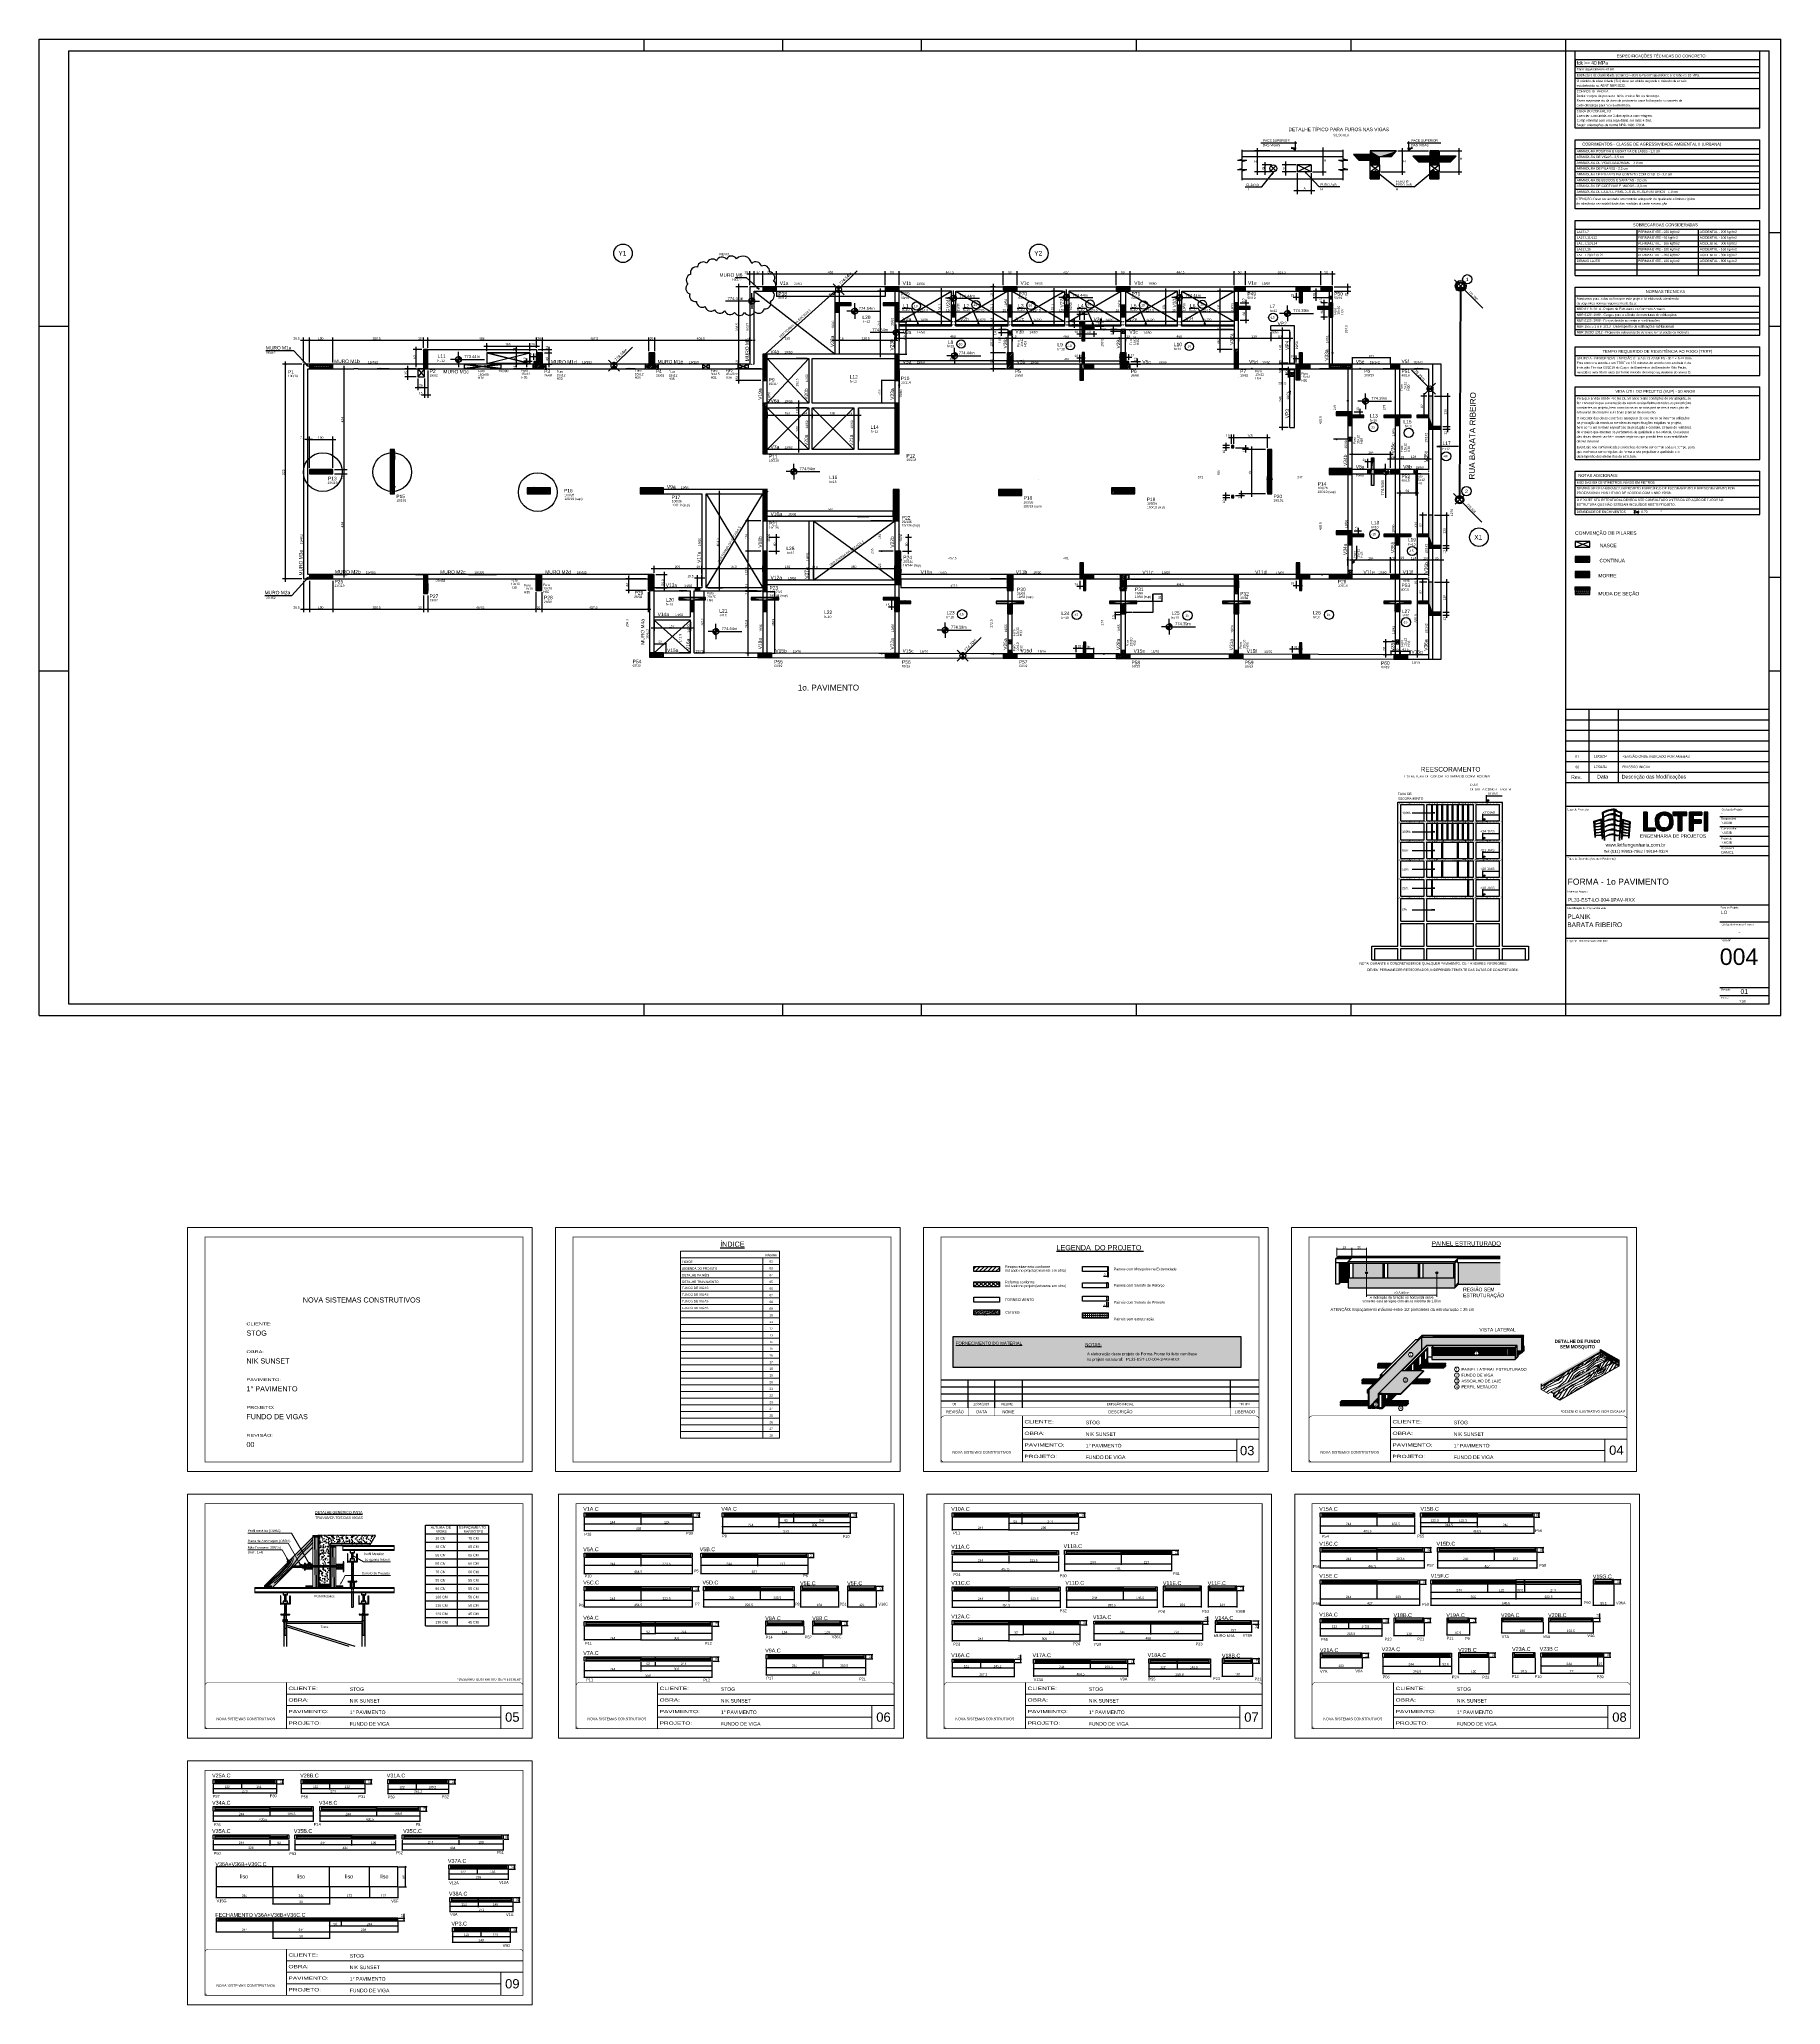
# Model space of a CAD drawing. Header units: millimetres. Extents: x 1659 to 9159, y 667 to 9133.
import ezdxf
from ezdxf.enums import TextEntityAlignment as Align

# ---------------------------------------------------------------- set-up
doc = ezdxf.new("R2010")
doc.units = ezdxf.units.MM
for name, pattern in [('CONTINUO', [0]), ('DASHED', [0.75, 0.5, -0.25]), ('ESTILO_TQS_0001', [1, 0.7, -0.3]), ('ESTILO_TQS_0002', [0.4, 0.1, -0.3]), ('HIDDEN', [0.375, 0.25, -0.125])]:
    doc.linetypes.add(name, pattern=pattern)
for name, color, linetype in [('00 - FELIPE', 2, 'Continuous'), ('1', 1, 'Continuous'), ('10', 10, 'Continuous'), ('2', 2, 'Continuous'), ('3', 3, 'Continuous'), ('4', 4, 'Continuous'), ('5', 5, 'Continuous'), ('6', 6, 'Continuous'), ('7', 7, 'Continuous'), ('8', 8, 'Continuous'), ('BARRA DE ANCORAGEM', 251, 'Continuous'), ('COTA', 241, 'Continuous'), ('GARFOS', 7, 'Continuous'), ('HACHURA MADEIRAS', 1, 'Continuous'), ('material do compensado', 7, 'Continuous'), ('NOMENCLATURA', 7, 'Continuous'), ('Painéis', 200, 'Continuous'), ('SARR_2.2x7', 40, 'Continuous'), ('SARR_EDITAR', 141, 'Continuous'), ('texto', 7, 'Continuous')]:
    doc.layers.add(name, color=color, linetype=linetype)
for name, color, linetype, lineweight in [('CARIMBO', 255, 'Continuous', 9), ('CONCRETO', 251, 'Continuous', 25), ('Demarcação 1', 251, 'Continuous', 9), ('Demarcação 2', 254, 'Continuous', 9), ('Escoras', 2, 'Continuous', 25), ('Folhas', 255, 'Continuous', 9), ('Forcador', 251, 'Continuous', 25), ('fundo', 100, 'Continuous', 9), ('Hachura', 251, 'Continuous', 9), ('Madeira', 126, 'Continuous', 18), ('Perfil Metálico', 224, 'Continuous', 18), ('REAPROVEITAMENTO', 251, 'Continuous', 9), ('SARRAFO DE PRESSAO', 251, 'DASHED', 9)]:
    doc.layers.add(name, color=color, linetype=linetype, lineweight=lineweight)
doc.styles.add('ARIAL', font='arial.ttf')
doc.styles.add('CESAR1', font='arial.ttf', dxfattribs={"oblique": 15})
doc.styles.add('COTA TECNICA', font='techl___.ttf', dxfattribs={"height": 10})
doc.styles.add('COTA TECNICA-50', font='techl___.ttf', dxfattribs={"height": 10})
doc.styles.add('ROMANC', font='techb___.ttf', dxfattribs={"height": 2.5})
doc.styles.add('ROMAS860', font='ROMAS860.SHX')
doc.styles.get("Standard").update_dxf_attribs({"font": 'arial.ttf'})
doc.styles.add('stylellllll', font='verdana.ttf', dxfattribs={"height": 2})
doc.styles.add('Tecnologia', font='')
doc.styles.add('texto', font='ARIALN.TTF')
doc.styles.get('Tecnologia').set_extended_font_data('Forgotten Futurist')
doc.dimstyles.new('1x', dxfattribs={"dimtxt": 10, "dimasz": 5, "dimexe": 7, "dimexo": 5, "dimgap": 4, "dimtad": 1, "dimdec": 1, "dimdsep": 46, "dimtxsty": 'Standard', "dimblk": 'DOT', "dimcen": 0.09, "dimclrd": 4, "dimclre": 4, "dimclrt": 2, "dimadec": 0, "dimazin": 2, "dimtfac": 1, "dimtdec": 1, "dimtmove": 0, "dimatfit": 3, "dimldrblk": 'DOT', "dimfxl": 0, "dimtolj": 1, "dimtzin": 0, "dimlwd": 9, "dimlwe": 9, "dimarcsym": 0})
doc.dimstyles.new('3x', dxfattribs={"dimtxt": 10, "dimasz": 5, "dimexe": 7, "dimexo": 5, "dimgap": 4, "dimtad": 1, "dimdec": 4, "dimlfac": 0.333333, "dimdsep": 46, "dimtxsty": 'Standard', "dimblk": 'DOT', "dimcen": 0.09, "dimclrd": 1, "dimclre": 1, "dimclrt": 2, "dimadec": 0, "dimazin": 2, "dimtfac": 1, "dimtdec": 4, "dimtmove": 0, "dimatfit": 3, "dimldrblk": 'DOT', "dimfxl": 0, "dimtolj": 1, "dimtzin": 0, "dimlwd": 9, "dimlwe": 9, "dimarcsym": 0})
doc.dimstyles.new('cota', dxfattribs={"dimtxt": 8.5, "dimasz": 6, "dimexe": 2, "dimexo": 2, "dimgap": 3, "dimtad": 1, "dimdec": 1, "dimzin": 9, "dimdsep": 46, "dimtxsty": 'ROMAS860', "dimblk": 'ARCHTICK', "dimcen": 0.09, "dimclrd": 241, "dimclre": 241, "dimclrt": 2, "dimadec": 0, "dimazin": 2, "dimtfac": 1, "dimtdec": 1, "dimtix": 1, "dimtmove": 0, "dimatfit": 2, "dimfxl": 0, "dimtolj": 1, "dimtzin": 0, "dimlwd": -1, "dimlwe": -1, "dimarcsym": 0})
doc.dimstyles.new('COTA PAINEL-50', dxfattribs={"dimtxt": 10, "dimasz": 3, "dimexe": 3, "dimexo": 3, "dimgap": 3, "dimtad": 1, "dimdec": 1, "dimzin": 12, "dimdsep": 46, "dimtxsty": 'COTA TECNICA-50', "dimblk1": 'OBLIQUE', "dimblk2": 'OBLIQUE', "dimsah": 1, "dimcen": 0.9, "dimclrd": 4, "dimclre": 4, "dimclrt": 240, "dimadec": 1, "dimazin": 3, "dimtfac": 1, "dimtdec": 1, "dimtmove": 0, "dimatfit": 3, "dimfxl": 0, "dimtolj": 1, "dimtzin": 12, "dimarcsym": 0})
doc.dimstyles.new('PAINEL', dxfattribs={"dimtxt": 10, "dimasz": 3, "dimexe": 3, "dimexo": 3, "dimgap": 3, "dimtad": 1, "dimdec": 1, "dimzin": 12, "dimdsep": 46, "dimtxsty": 'COTA TECNICA', "dimblk1": 'OBLIQUE', "dimblk2": 'OBLIQUE', "dimsah": 1, "dimcen": 0.9, "dimclrd": 4, "dimclre": 4, "dimclrt": 240, "dimadec": 1, "dimazin": 3, "dimtfac": 1, "dimtdec": 1, "dimtmove": 0, "dimatfit": 3, "dimfxl": 0, "dimtolj": 1, "dimtzin": 12, "dimarcsym": 0})
pattern_1 = [(45, (4844.367, 51653.8525), (0.99436891, 3.64601934), [4.6875, -0.9375, 0, -0.9375])]
pattern_2 = [(45, (-2443.8815, 8405.5488), (-2.6516504, 2.6516504), [])]
pattern_3 = [(355, (-41282.31, 617.01), (111.07494, 93.20294), [5.12645, -97.40264]), (85, (-41238.32, 649.18), (-93.20294, 111.07494), [10.2529, -92.27619]), (40, (-41259.646, 640.75), (8.936, 102.13894), [7.24881, -21.74642, 7.24881, -14.497615, 50.751904, -43.50449]), (40, (-41287.86, 612.345), (8.936, 102.13894), [7.24983, -14.49967, 7.24983, -115.99871]), (40, (-41251.22, 619.43), (8.936, 102.13894), [7.24983, -137.7482]), (40, (-41241.45, 613.43), (8.936, 102.13894), [7.24983, -137.7482]), (40, (-41255.88, 624.986), (8.936, 102.13894), [7.24983, -137.7482]), (40, (-41260.54, 630.54), (8.936, 102.13894), [14.49967, -130.49838]), (40, (-41228.3, 704.91), (8.936, 102.13894), [14.49967, -130.49838]), (40, (-41270.31, 636.54), (8.936, 102.13894), [28.99933, -115.99871]), (40, (-41274.97, 642.09), (8.936, 102.13894), [28.99933, -115.99871]), (40, (-41205.896, 666.93), (8.936, 102.13894), [28.99933, -115.99871]), (40, (-41279.18, 652.754), (8.936, 102.13894), [21.7497, -123.24834]), (40, (-41298.27, 669.86), (8.936, 102.13894), [21.7497, -123.24834]), (40, (-41288.95, 658.755), (8.936, 102.13894), [21.7497, -123.24834]), (40, (-41219.876, 683.59), (8.936, 102.13894), [36.24951, -108.74853]), (40, (-41229.64, 689.59), (8.936, 102.13894), [36.24951, -108.74853]), (40, (-41221.66, 663.16), (8.936, 102.13894), [50.74931, -94.24873]), (21.56505, (-41271.2, 626.326), (102.138945, -8.936), [11.4631, -217.79893]), (21.56505, (-41248.09, 655.18), (102.138945, -8.936), [11.4631, -217.79893]), (21.56505, (-41254.09, 645.413), (102.138945, -8.936), [11.4631, -217.79893]), (21.56505, (-41277.2, 616.56), (102.138945, -8.936), [22.9262, -206.33583]), (21.56505, (-41252.75, 660.734), (102.138945, -8.936), [34.3893, -194.87273]), (21.56505, (-41262.52, 666.735), (102.138945, -8.936), [45.8524, -183.40963]), (21.56505, (-41272.286, 672.735), (102.138945, -8.936), [45.8524, -183.40963]), (21.56505, (-41284.926, 704.717), (102.138945, -8.936), [45.8524, -183.40963]), (21.56505, (-41285.82, 694.503), (102.138945, -8.936), [57.3155, -171.94653]), (21.56505, (-41281.606, 683.843), (102.138945, -8.936), [57.3155, -171.94653]), (58.43495, (-41249.43, 639.86), (8.936, 102.138945), [11.4631, -217.79893]), (58.43495, (-41265.646, 630.986), (8.936, 102.138945), [11.4631, -217.79893]), (58.43495, (-41282.308, 617.006), (8.936, 102.138945), [22.9262, -206.33583]), (58.43495, (-41250.326, 629.646), (8.936, 102.138945), [22.9262, -206.33583]), (58.43495, (-41292.97, 612.79), (8.936, 102.138945), [34.3893, -194.87273]), (58.43495, (-41303.18, 613.686), (8.936, 102.138945), [45.8524, -183.40963]), (58.43495, (-41210.81, 610.75), (8.936, 102.138945), [45.8524, -183.40963]), (58.43495, (-41245.665, 624.09), (8.936, 102.138945), [45.8524, -183.40963]), (58.43495, (-41226.13, 612.09), (8.936, 102.138945), [57.3155, -171.94653]), (58.43495, (-41235.9, 618.09), (8.936, 102.138945), [57.3155, -171.94653])]
pattern_4 = [(0, (-30389.7905, -7136.9459), (0.82275303, 1.645506056), [0, -1.645506056])]

# ---------------------------------------------------------------- blocks, each defined once
blk = doc.blocks.new('9999999999')
at = {"color": 30, "linetype": 'CONTINUO'}
for p, q in [((98564.6, 34230.2), (98564.6, 34429.4)), ((98564.6, 34379.6), (99584, 34379.6)), ((98564.6, 34329.8), (99488, 34329.8)), ((99584, 34329.8), (99488, 34329.8)), ((99488, 34329.8), (99488, 34230.2)), ((98564.6, 34280), (99488, 34280))]:
    blk.add_line(p, q, dxfattribs=at)
at = {"color": 30, "linetype": 'CONTINUO', "const_width": 2}
blk.add_lwpolyline([(99584, 34230.2), (99584, 34414.4, 0.414214), (99569, 34429.4), (98229, 34429.4, 0.414214), (98214, 34414.4), (98214, 34245.2, 0.414214), (98229, 34230.2), (99584, 34230.2)], format="xyb", dxfattribs=at)
at = {"layer": 'Folhas'}
blk.add_lwpolyline([(98139, 34190.2), (99624, 34190.2), (99624, 35240.2), (98139, 35240.2)], close=True, dxfattribs=at)
at = {"layer": 'Folhas', "color": 30, "const_width": 3}
blk.add_lwpolyline([(98214, 34230.2), (99584, 34230.2), (99584, 35200.2), (98214, 35200.2)], close=True, dxfattribs=at)
at = {"color": 7, "linetype": 'Continuous', "ltscale": 5, "style": 'ARIAL'}
for s, height, p in [('STOG', 15.48, (98837.7, 34393.1)), ('1° PAVIMENTO', 15.483, (98837.7, 34293.5)), ('NIK SUNSET', 15.48, (98837.7, 34343.3)), ('NOVA SISTEMAS CONSTRUTIVOS', 11.059, (98263.2, 34267.2)), ('FUNDO DE VIGA', 15.483, (98837.7, 34243.7))]:
    blk.add_text(s, height=height, dxfattribs=at).set_placement(p)
at = {"layer": 'Folhas', "color": 7, "style": 'Tecnologia', "width": 1.5}
for s, p in [('CLIENTE:', (98573.7, 34397.2)), ('OBRA:', (98573.7, 34347.3)), ('PAVIMENTO:', (98573.7, 34297.5)), ('PROJETO:', (98573.7, 34247.7))]:
    blk.add_text(s, height=14, dxfattribs=at).set_placement(p)
blk = doc.blocks.new('_Oblique')
at = {"color": 0, "linetype": 'ByBlock', "lineweight": -2}
blk.add_line((-0.5, -0.5), (0.5, 0.5), dxfattribs=at)
blk = doc.blocks.new('*D123')
at = {"layer": 'COTA', "color": 4, "lineweight": -2}
for p, q in [((6259.5, 3822.6), (6259.5, 3801.2)), ((6261.5, 3822.6), (6261.5, 3801.2)), ((6259.5, 3804.2), (6241.4, 3804.2)), ((6261.5, 3804.2), (6259.5, 3804.2)), ((6261.5, 3804.2), (6264.5, 3804.2))]:
    blk.add_line(p, q, dxfattribs=at)
at = {"layer": 'Defpoints', "color": 0}
for p in [(6259.5, 3825.6), (6261.5, 3825.6), (6259.5, 3804.2)]:
    blk.add_point(p, dxfattribs=at)
at = {"layer": 'COTA', "color": 4, "lineweight": -2, "xscale": 3, "yscale": 3, "zscale": 3}
blk.add_blockref('_Oblique', (6259.5, 3804.2), dxfattribs=at)
at = {"layer": 'COTA', "color": 4, "lineweight": -2, "xscale": 3, "yscale": 3, "zscale": 3, "rotation": 180}
blk.add_blockref('_Oblique', (6261.5, 3804.2), dxfattribs=at)
at = {"layer": 'COTA', "color": 240, "insert": (6247.4, 3812.2), "char_height": 10, "attachment_point": 5, "style": 'COTA TECNICA'}
blk.add_mtext('\\A1;2', dxfattribs=at)
blk = doc.blocks.new('*D124')
at = {"layer": 'COTA', "color": 4, "lineweight": -2}
for p, q in [((6254.9, 3674.7), (6240.1, 3674.7)), ((6254.9, 3694.2), (6254.9, 3671.7)), ((6261.9, 3674.7), (6254.9, 3674.7)), ((6261.9, 3694.2), (6261.9, 3671.7))]:
    blk.add_line(p, q, dxfattribs=at)
at = {"layer": 'Defpoints', "color": 0}
for p in [(6254.9, 3697.2), (6254.9, 3674.7), (6261.9, 3697.2)]:
    blk.add_point(p, dxfattribs=at)
at = {"layer": 'COTA', "color": 4, "lineweight": -2, "xscale": 3, "yscale": 3, "zscale": 3, "rotation": 180}
blk.add_blockref('_Oblique', (6254.9, 3674.7), dxfattribs=at)
at = {"layer": 'COTA', "color": 4, "lineweight": -2, "xscale": 3, "yscale": 3, "zscale": 3}
blk.add_blockref('_Oblique', (6261.9, 3674.7), dxfattribs=at)
at = {"layer": 'COTA', "color": 240, "insert": (6246, 3682.8), "char_height": 10, "attachment_point": 5, "style": 'COTA TECNICA'}
blk.add_mtext('\\A1;7', dxfattribs=at)
blk = doc.blocks.new('_Dot')
at = {"color": 0, "linetype": 'ByBlock', "lineweight": -2}
blk.add_line((-0.5, 0), (-1, 0), dxfattribs=at)
at = {"color": 0, "linetype": 'ByBlock', "const_width": 0.5}
blk.add_lwpolyline([(-0.25, 0, 1), (0.25, 0, 1)], format="xyb", close=True, dxfattribs=at)
blk = doc.blocks.new('*D120')
at = {"layer": 'COTA', "color": 4, "lineweight": 9}
for p, q in [((7246.9, 3889.8), (7246.9, 3928.2)), ((7251.9, 3921.2), (7306.4, 3921.2)), ((7311.4, 3889.4), (7311.4, 3928.2))]:
    blk.add_line(p, q, dxfattribs=at)
at = {"layer": 'Defpoints', "color": 0}
for p in [(7311.4, 3921.2), (7246.9, 3884.8), (7311.4, 3884.4)]:
    blk.add_point(p, dxfattribs=at)
at = {"layer": 'COTA', "color": 4, "lineweight": 9, "xscale": 5, "yscale": 5, "zscale": 5, "rotation": 180}
blk.add_blockref('_Dot', (7246.9, 3921.2), dxfattribs=at)
at = {"layer": 'COTA', "color": 4, "lineweight": 9, "xscale": 5, "yscale": 5, "zscale": 5}
blk.add_blockref('_Dot', (7311.4, 3921.2), dxfattribs=at)
at = {"layer": 'COTA', "color": 2, "insert": (7279.2, 3930.3), "char_height": 10, "attachment_point": 5}
blk.add_mtext('\\A1;15', dxfattribs=at)
blk = doc.blocks.new('*D121')
at = {"layer": 'COTA', "color": 4, "lineweight": 9}
for p, q in [((7311.4, 3889.4), (7311.4, 3928.2)), ((7316.4, 3921.2), (7369.7, 3921.2)), ((7374.7, 3828.9), (7374.7, 3928.2))]:
    blk.add_line(p, q, dxfattribs=at)
at = {"layer": 'Defpoints', "color": 0}
for p in [(7374.7, 3921.2), (7311.4, 3884.4), (7374.7, 3823.9)]:
    blk.add_point(p, dxfattribs=at)
at = {"layer": 'COTA', "color": 4, "lineweight": 9, "xscale": 5, "yscale": 5, "zscale": 5, "rotation": 180}
blk.add_blockref('_Dot', (7311.4, 3921.2), dxfattribs=at)
at = {"layer": 'COTA', "color": 4, "lineweight": 9, "xscale": 5, "yscale": 5, "zscale": 5}
blk.add_blockref('_Dot', (7374.7, 3921.2), dxfattribs=at)
at = {"layer": 'COTA', "color": 2, "insert": (7343, 3930.3), "char_height": 10, "attachment_point": 5}
blk.add_mtext('\\A1;20', dxfattribs=at)
blk = doc.blocks.new('*D122')
at = {"layer": 'COTA', "color": 4, "lineweight": 9}
for p, q in [((7374.7, 3818.9), (7374.7, 3717.1)), ((7677.1, 3818.9), (7677.1, 3717.1)), ((7379.7, 3724.1), (7672.1, 3724.1))]:
    blk.add_line(p, q, dxfattribs=at)
at = {"layer": 'Defpoints', "color": 0}
for p in [(7374.7, 3823.9), (7677.1, 3823.9), (7677.1, 3724.1)]:
    blk.add_point(p, dxfattribs=at)
at = {"layer": 'COTA', "color": 4, "lineweight": 9, "xscale": 5, "yscale": 5, "zscale": 5, "rotation": 180}
blk.add_blockref('_Dot', (7374.7, 3724.1), dxfattribs=at)
at = {"layer": 'COTA', "color": 4, "lineweight": 9, "xscale": 5, "yscale": 5, "zscale": 5}
blk.add_blockref('_Dot', (7677.1, 3724.1), dxfattribs=at)
at = {"layer": 'COTA', "color": 2, "insert": (7525.9, 3734.4), "char_height": 10, "attachment_point": 5}
blk.add_mtext('\\A1;70 Á 80cm', dxfattribs=at)
blk = doc.blocks.new('HT20CT')
at = {"layer": 'Forcador'}
for points in [[(-4, 16), (-4, 20), (4, 20), (4, 16)], [(-4, 0), (-4, 4), (4, 4), (4, 0)], [(-1.5, 4), (-1.5, 16), (1.5, 16), (1.5, 4)]]:
    blk.add_lwpolyline(points, close=True, dxfattribs=at)
blk = doc.blocks.new('*D43')
at = {"layer": 'COTA', "color": 4, "lineweight": -2}
for p, q in [((4476.6, 2786.3), (4504.8, 2786.3)), ((4476.6, 2767.3), (4504.8, 2767.3)), ((4501.8, 2767.3), (4501.8, 2786.3))]:
    blk.add_line(p, q, dxfattribs=at)
at = {"layer": 'Defpoints', "color": 0}
for p in [(4473.6, 2786.3), (4473.6, 2767.3), (4501.8, 2786.3)]:
    blk.add_point(p, dxfattribs=at)
at = {"layer": 'COTA', "color": 4, "lineweight": -2, "xscale": 3, "yscale": 3, "zscale": 3}
for p, rotation in [((4501.8, 2786.3), 90), ((4501.8, 2767.3), 270)]:
    blk.add_blockref('_Oblique', p, dxfattribs=dict(at, rotation=rotation))
at = {"layer": 'COTA', "color": 240, "insert": (4493.8, 2776.8), "char_height": 10, "attachment_point": 5, "rotation": 90, "style": 'COTA TECNICA'}
blk.add_mtext('\\A1;19', dxfattribs=at)
blk = doc.blocks.new('*D44')
at = {"layer": 'COTA', "color": 4, "linetype": 'ByBlock', "lineweight": -2}
for p, q in [((4005.6, 2764.3), (4005.6, 2734.6)), ((4249.6, 2737.6), (4005.6, 2737.6)), ((4249.6, 2764.3), (4249.6, 2734.6))]:
    blk.add_line(p, q, dxfattribs=at)
at = {"layer": 'Defpoints', "color": 0, "linetype": 'ByBlock'}
for p in [(4005.6, 2767.3), (4005.6, 2737.6), (4249.6, 2767.3)]:
    blk.add_point(p, dxfattribs=at)
at = {"layer": 'COTA', "color": 4, "linetype": 'ByBlock', "lineweight": -2, "xscale": 3, "yscale": 3, "zscale": 3, "rotation": 180}
blk.add_blockref('_Oblique', (4005.6, 2737.6), dxfattribs=at)
at = {"layer": 'COTA', "color": 4, "linetype": 'ByBlock', "lineweight": -2, "xscale": 3, "yscale": 3, "zscale": 3}
blk.add_blockref('_Oblique', (4249.6, 2737.6), dxfattribs=at)
at = {"layer": 'COTA', "color": 240, "linetype": 'ByBlock', "insert": (4127.6, 2745.7), "char_height": 10, "attachment_point": 5, "style": 'COTA TECNICA-50'}
blk.add_mtext('\\A1;244', dxfattribs=at)
blk = doc.blocks.new('*D45')
at = {"layer": 'COTA', "color": 4, "linetype": 'ByBlock', "lineweight": -2}
for p, q in [((4249.6, 2764.3), (4249.6, 2734.6)), ((4473.6, 2737.6), (4249.6, 2737.6)), ((4473.6, 2764.3), (4473.6, 2734.6))]:
    blk.add_line(p, q, dxfattribs=at)
at = {"layer": 'Defpoints', "color": 0, "linetype": 'ByBlock'}
for p in [(4249.6, 2767.3), (4249.6, 2737.6), (4473.6, 2767.3)]:
    blk.add_point(p, dxfattribs=at)
at = {"layer": 'COTA', "color": 4, "linetype": 'ByBlock', "lineweight": -2, "xscale": 3, "yscale": 3, "zscale": 3, "rotation": 180}
blk.add_blockref('_Oblique', (4249.6, 2737.6), dxfattribs=at)
at = {"layer": 'COTA', "color": 4, "linetype": 'ByBlock', "lineweight": -2, "xscale": 3, "yscale": 3, "zscale": 3}
blk.add_blockref('_Oblique', (4473.6, 2737.6), dxfattribs=at)
at = {"layer": 'COTA', "color": 240, "linetype": 'ByBlock', "insert": (4361.6, 2745.7), "char_height": 10, "attachment_point": 5, "style": 'COTA TECNICA-50'}
blk.add_mtext('\\A1;224', dxfattribs=at)
blk = doc.blocks.new('*D157')
at = {"layer": 'COTA', "color": 4, "lineweight": -2}
for p, q in [((4005.6, 2764.3), (4005.6, 2707.3)), ((4005.6, 2710.3), (4473.6, 2710.3)), ((4473.6, 2764.3), (4473.6, 2707.3))]:
    blk.add_line(p, q, dxfattribs=at)
at = {"layer": 'Defpoints', "color": 0}
for p in [(4005.6, 2767.3), (4473.6, 2767.3), (4473.6, 2710.3)]:
    blk.add_point(p, dxfattribs=at)
at = {"layer": 'COTA', "color": 4, "lineweight": -2, "xscale": 3, "yscale": 3, "zscale": 3, "rotation": 180}
blk.add_blockref('_Oblique', (4005.6, 2710.3), dxfattribs=at)
at = {"layer": 'COTA', "color": 4, "lineweight": -2, "xscale": 3, "yscale": 3, "zscale": 3}
blk.add_blockref('_Oblique', (4473.6, 2710.3), dxfattribs=at)
at = {"layer": 'COTA', "color": 240, "insert": (4239.6, 2718.4), "char_height": 10, "attachment_point": 5, "style": 'COTA TECNICA'}
blk.add_mtext('\\A1;468', dxfattribs=at)
blk = doc.blocks.new('*D46')
at = {"layer": 'COTA', "color": 4, "lineweight": -2}
for p, q in [((5153.3, 2786.3), (5181.5, 2786.3)), ((5153.3, 2767.3), (5181.5, 2767.3)), ((5178.5, 2767.3), (5178.5, 2786.3))]:
    blk.add_line(p, q, dxfattribs=at)
at = {"layer": 'Defpoints', "color": 0}
for p in [(5150.3, 2786.3), (5150.3, 2767.3), (5178.5, 2786.3)]:
    blk.add_point(p, dxfattribs=at)
at = {"layer": 'COTA', "color": 4, "lineweight": -2, "xscale": 3, "yscale": 3, "zscale": 3}
for p, rotation in [((5178.5, 2786.3), 90), ((5178.5, 2767.3), 270)]:
    blk.add_blockref('_Oblique', p, dxfattribs=dict(at, rotation=rotation))
at = {"layer": 'COTA', "color": 240, "insert": (5170.4, 2776.8), "char_height": 10, "attachment_point": 5, "rotation": 90, "style": 'COTA TECNICA'}
blk.add_mtext('\\A1;19', dxfattribs=at)
blk = doc.blocks.new('*D47')
at = {"layer": 'COTA', "color": 4, "linetype": 'ByBlock', "lineweight": -2}
for p, q in [((4600.3, 2764.3), (4600.3, 2722.9)), ((4844.3, 2725.9), (4600.3, 2725.9)), ((4844.3, 2764.3), (4844.3, 2722.9))]:
    blk.add_line(p, q, dxfattribs=at)
at = {"layer": 'Defpoints', "color": 0, "linetype": 'ByBlock'}
for p in [(4600.3, 2767.3), (4600.3, 2725.9), (4844.3, 2767.3)]:
    blk.add_point(p, dxfattribs=at)
at = {"layer": 'COTA', "color": 4, "linetype": 'ByBlock', "lineweight": -2, "xscale": 3, "yscale": 3, "zscale": 3, "rotation": 180}
blk.add_blockref('_Oblique', (4600.3, 2725.9), dxfattribs=at)
at = {"layer": 'COTA', "color": 4, "linetype": 'ByBlock', "lineweight": -2, "xscale": 3, "yscale": 3, "zscale": 3}
blk.add_blockref('_Oblique', (4844.3, 2725.9), dxfattribs=at)
at = {"layer": 'COTA', "color": 240, "linetype": 'ByBlock', "insert": (4722.3, 2734), "char_height": 10, "attachment_point": 5, "style": 'COTA TECNICA-50'}
blk.add_mtext('\\A1;244', dxfattribs=at)
blk = doc.blocks.new('*D48')
at = {"layer": 'COTA', "color": 4, "linetype": 'ByBlock', "lineweight": -2}
for p, q in [((4844.3, 2764.3), (4844.3, 2722.9)), ((5150.3, 2725.9), (4844.3, 2725.9)), ((5150.3, 2764.3), (5150.3, 2722.9))]:
    blk.add_line(p, q, dxfattribs=at)
at = {"layer": 'Defpoints', "color": 0, "linetype": 'ByBlock'}
for p in [(4844.3, 2767.3), (4844.3, 2725.9), (5150.3, 2767.3)]:
    blk.add_point(p, dxfattribs=at)
at = {"layer": 'COTA', "color": 4, "linetype": 'ByBlock', "lineweight": -2, "xscale": 3, "yscale": 3, "zscale": 3, "rotation": 180}
blk.add_blockref('_Oblique', (4844.3, 2725.9), dxfattribs=at)
at = {"layer": 'COTA', "color": 4, "linetype": 'ByBlock', "lineweight": -2, "xscale": 3, "yscale": 3, "zscale": 3}
blk.add_blockref('_Oblique', (5150.3, 2725.9), dxfattribs=at)
at = {"layer": 'COTA', "color": 240, "linetype": 'ByBlock', "insert": (4997.3, 2734.1), "char_height": 10, "attachment_point": 5, "style": 'COTA TECNICA-50'}
blk.add_mtext('\\A1;306', dxfattribs=at)
blk = doc.blocks.new('*D158')
at = {"layer": 'COTA', "color": 4, "lineweight": -2}
for p, q in [((4600.3, 2764.3), (4600.3, 2695.6)), ((5150.3, 2764.3), (5150.3, 2695.6)), ((4600.3, 2698.6), (5150.3, 2698.6))]:
    blk.add_line(p, q, dxfattribs=at)
at = {"layer": 'Defpoints', "color": 0}
for p in [(4600.3, 2767.3), (5150.3, 2767.3), (5150.3, 2698.6)]:
    blk.add_point(p, dxfattribs=at)
at = {"layer": 'COTA', "color": 4, "lineweight": -2, "xscale": 3, "yscale": 3, "zscale": 3, "rotation": 180}
blk.add_blockref('_Oblique', (4600.3, 2698.6), dxfattribs=at)
at = {"layer": 'COTA', "color": 4, "lineweight": -2, "xscale": 3, "yscale": 3, "zscale": 3}
blk.add_blockref('_Oblique', (5150.3, 2698.6), dxfattribs=at)
at = {"layer": 'COTA', "color": 240, "insert": (4875.3, 2706.7), "char_height": 10, "attachment_point": 5, "style": 'COTA TECNICA'}
blk.add_mtext('\\A1;550', dxfattribs=at)
blk = doc.blocks.new('*D49')
at = {"layer": 'COTA', "color": 4, "linetype": 'ByBlock', "lineweight": -2}
for p, q in [((4005.6, 2590.4), (4005.6, 2555.8)), ((4249.6, 2558.8), (4005.6, 2558.8)), ((4249.6, 2590.4), (4249.6, 2555.8))]:
    blk.add_line(p, q, dxfattribs=at)
at = {"layer": 'Defpoints', "color": 0, "linetype": 'ByBlock'}
for p in [(4005.6, 2593.4), (4005.6, 2558.8), (4249.6, 2593.4)]:
    blk.add_point(p, dxfattribs=at)
at = {"layer": 'COTA', "color": 4, "linetype": 'ByBlock', "lineweight": -2, "xscale": 3, "yscale": 3, "zscale": 3, "rotation": 180}
blk.add_blockref('_Oblique', (4005.6, 2558.8), dxfattribs=at)
at = {"layer": 'COTA', "color": 4, "linetype": 'ByBlock', "lineweight": -2, "xscale": 3, "yscale": 3, "zscale": 3}
blk.add_blockref('_Oblique', (4249.6, 2558.8), dxfattribs=at)
at = {"layer": 'COTA', "color": 240, "linetype": 'ByBlock', "insert": (4127.6, 2566.8), "char_height": 10, "attachment_point": 5, "style": 'COTA TECNICA-50'}
blk.add_mtext('\\A1;244', dxfattribs=at)
blk = doc.blocks.new('*D50')
at = {"layer": 'COTA', "color": 4, "linetype": 'ByBlock', "lineweight": -2}
for p, q in [((4249.6, 2590.4), (4249.6, 2555.8)), ((4470.1, 2558.8), (4249.6, 2558.8)), ((4470.1, 2590.4), (4470.1, 2555.8))]:
    blk.add_line(p, q, dxfattribs=at)
at = {"layer": 'Defpoints', "color": 0, "linetype": 'ByBlock'}
for p in [(4249.6, 2593.4), (4249.6, 2558.8), (4470.1, 2593.4)]:
    blk.add_point(p, dxfattribs=at)
at = {"layer": 'COTA', "color": 4, "linetype": 'ByBlock', "lineweight": -2, "xscale": 3, "yscale": 3, "zscale": 3, "rotation": 180}
blk.add_blockref('_Oblique', (4249.6, 2558.8), dxfattribs=at)
at = {"layer": 'COTA', "color": 4, "linetype": 'ByBlock', "lineweight": -2, "xscale": 3, "yscale": 3, "zscale": 3}
blk.add_blockref('_Oblique', (4470.1, 2558.8), dxfattribs=at)
at = {"layer": 'COTA', "color": 240, "linetype": 'ByBlock', "insert": (4359.8, 2566.9), "char_height": 10, "attachment_point": 5, "style": 'COTA TECNICA-50'}
blk.add_mtext('\\A1;220.5', dxfattribs=at)
blk = doc.blocks.new('*D159')
at = {"layer": 'COTA', "color": 4, "lineweight": -2}
for p, q in [((4005.6, 2590.4), (4005.6, 2521.6)), ((4470.1, 2590.4), (4470.1, 2521.6)), ((4005.6, 2524.6), (4470.1, 2524.6))]:
    blk.add_line(p, q, dxfattribs=at)
at = {"layer": 'Defpoints', "color": 0}
for p in [(4005.6, 2593.4), (4470.1, 2593.4), (4470.1, 2524.6)]:
    blk.add_point(p, dxfattribs=at)
at = {"layer": 'COTA', "color": 4, "lineweight": -2, "xscale": 3, "yscale": 3, "zscale": 3, "rotation": 180}
blk.add_blockref('_Oblique', (4005.6, 2524.6), dxfattribs=at)
at = {"layer": 'COTA', "color": 4, "lineweight": -2, "xscale": 3, "yscale": 3, "zscale": 3}
blk.add_blockref('_Oblique', (4470.1, 2524.6), dxfattribs=at)
at = {"layer": 'COTA', "color": 240, "insert": (4237.8, 2532.7), "char_height": 10, "attachment_point": 5, "style": 'COTA TECNICA'}
blk.add_mtext('\\A1;464.5', dxfattribs=at)
blk = doc.blocks.new('*D51')
at = {"layer": 'COTA', "color": 4, "linetype": 'ByBlock', "lineweight": -2}
for p, q in [((4507.2, 2590.4), (4507.2, 2555.8)), ((4751.2, 2558.8), (4507.2, 2558.8)), ((4751.2, 2590.4), (4751.2, 2555.8))]:
    blk.add_line(p, q, dxfattribs=at)
at = {"layer": 'Defpoints', "color": 0, "linetype": 'ByBlock'}
for p in [(4507.2, 2593.4), (4507.2, 2558.8), (4751.2, 2593.4)]:
    blk.add_point(p, dxfattribs=at)
at = {"layer": 'COTA', "color": 4, "linetype": 'ByBlock', "lineweight": -2, "xscale": 3, "yscale": 3, "zscale": 3, "rotation": 180}
blk.add_blockref('_Oblique', (4507.2, 2558.8), dxfattribs=at)
at = {"layer": 'COTA', "color": 4, "linetype": 'ByBlock', "lineweight": -2, "xscale": 3, "yscale": 3, "zscale": 3}
blk.add_blockref('_Oblique', (4751.2, 2558.8), dxfattribs=at)
at = {"layer": 'COTA', "color": 240, "linetype": 'ByBlock', "insert": (4629.2, 2566.8), "char_height": 10, "attachment_point": 5, "style": 'COTA TECNICA-50'}
blk.add_mtext('\\A1;244', dxfattribs=at)
blk = doc.blocks.new('*D52')
at = {"layer": 'COTA', "color": 4, "linetype": 'ByBlock', "lineweight": -2}
for p, q in [((4751.2, 2590.4), (4751.2, 2555.8)), ((4968.2, 2558.8), (4751.2, 2558.8)), ((4968.2, 2590.4), (4968.2, 2555.8))]:
    blk.add_line(p, q, dxfattribs=at)
at = {"layer": 'Defpoints', "color": 0, "linetype": 'ByBlock'}
for p in [(4751.2, 2593.4), (4751.2, 2558.8), (4968.2, 2593.4)]:
    blk.add_point(p, dxfattribs=at)
at = {"layer": 'COTA', "color": 4, "linetype": 'ByBlock', "lineweight": -2, "xscale": 3, "yscale": 3, "zscale": 3, "rotation": 180}
blk.add_blockref('_Oblique', (4751.2, 2558.8), dxfattribs=at)
at = {"layer": 'COTA', "color": 4, "linetype": 'ByBlock', "lineweight": -2, "xscale": 3, "yscale": 3, "zscale": 3}
blk.add_blockref('_Oblique', (4968.2, 2558.8), dxfattribs=at)
at = {"layer": 'COTA', "color": 240, "linetype": 'ByBlock', "insert": (4859.7, 2566.8), "char_height": 10, "attachment_point": 5, "style": 'COTA TECNICA-50'}
blk.add_mtext('\\A1;217', dxfattribs=at)
blk = doc.blocks.new('*D160')
at = {"layer": 'COTA', "color": 4, "lineweight": -2}
for p, q in [((4507.2, 2590.4), (4507.2, 2521.6)), ((4968.2, 2590.4), (4968.2, 2521.6)), ((4507.2, 2524.6), (4968.2, 2524.6))]:
    blk.add_line(p, q, dxfattribs=at)
at = {"layer": 'Defpoints', "color": 0}
for p in [(4507.2, 2593.4), (4968.2, 2593.4), (4968.2, 2524.6)]:
    blk.add_point(p, dxfattribs=at)
at = {"layer": 'COTA', "color": 4, "lineweight": -2, "xscale": 3, "yscale": 3, "zscale": 3, "rotation": 180}
blk.add_blockref('_Oblique', (4507.2, 2524.6), dxfattribs=at)
at = {"layer": 'COTA', "color": 4, "lineweight": -2, "xscale": 3, "yscale": 3, "zscale": 3}
blk.add_blockref('_Oblique', (4968.2, 2524.6), dxfattribs=at)
at = {"layer": 'COTA', "color": 240, "insert": (4737.7, 2532.7), "char_height": 10, "attachment_point": 5, "style": 'COTA TECNICA'}
blk.add_mtext('\\A1;461', dxfattribs=at)
blk = doc.blocks.new('*D53')
at = {"layer": 'COTA', "color": 4, "lineweight": -2}
for p, q in [((4473.1, 2469.1), (4501.3, 2469.1)), ((4498.3, 2450.1), (4498.3, 2469.1)), ((4473.1, 2450.1), (4501.3, 2450.1))]:
    blk.add_line(p, q, dxfattribs=at)
at = {"layer": 'Defpoints', "color": 0}
for p in [(4470.1, 2469.1), (4498.3, 2469.1), (4470.1, 2450.1)]:
    blk.add_point(p, dxfattribs=at)
at = {"layer": 'COTA', "color": 4, "lineweight": -2, "xscale": 3, "yscale": 3, "zscale": 3}
for p, rotation in [((4498.3, 2469.1), 90), ((4498.3, 2450.1), 270)]:
    blk.add_blockref('_Oblique', p, dxfattribs=dict(at, rotation=rotation))
at = {"layer": 'COTA', "color": 240, "insert": (4490.3, 2459.6), "char_height": 10, "attachment_point": 5, "rotation": 90, "style": 'COTA TECNICA'}
blk.add_mtext('\\A1;19', dxfattribs=at)
blk = doc.blocks.new('*D54')
at = {"layer": 'COTA', "color": 4, "linetype": 'ByBlock', "lineweight": -2}
for p, q in [((4005.6, 2447.1), (4005.6, 2405.7)), ((4249.6, 2408.7), (4005.6, 2408.7)), ((4249.6, 2447.1), (4249.6, 2405.7))]:
    blk.add_line(p, q, dxfattribs=at)
at = {"layer": 'Defpoints', "color": 0, "linetype": 'ByBlock'}
for p in [(4005.6, 2450.1), (4005.6, 2408.7), (4249.6, 2450.1)]:
    blk.add_point(p, dxfattribs=at)
at = {"layer": 'COTA', "color": 4, "linetype": 'ByBlock', "lineweight": -2, "xscale": 3, "yscale": 3, "zscale": 3, "rotation": 180}
blk.add_blockref('_Oblique', (4005.6, 2408.7), dxfattribs=at)
at = {"layer": 'COTA', "color": 4, "linetype": 'ByBlock', "lineweight": -2, "xscale": 3, "yscale": 3, "zscale": 3}
blk.add_blockref('_Oblique', (4249.6, 2408.7), dxfattribs=at)
at = {"layer": 'COTA', "color": 240, "linetype": 'ByBlock', "insert": (4127.6, 2416.8), "char_height": 10, "attachment_point": 5, "style": 'COTA TECNICA-50'}
blk.add_mtext('\\A1;244', dxfattribs=at)
blk = doc.blocks.new('*D55')
at = {"layer": 'COTA', "color": 4, "linetype": 'ByBlock', "lineweight": -2}
for p, q in [((4249.6, 2447.1), (4249.6, 2405.7)), ((4470.1, 2408.7), (4249.6, 2408.7)), ((4470.1, 2447.1), (4470.1, 2405.7))]:
    blk.add_line(p, q, dxfattribs=at)
at = {"layer": 'Defpoints', "color": 0, "linetype": 'ByBlock'}
for p in [(4249.6, 2450.1), (4249.6, 2408.7), (4470.1, 2450.1)]:
    blk.add_point(p, dxfattribs=at)
at = {"layer": 'COTA', "color": 4, "linetype": 'ByBlock', "lineweight": -2, "xscale": 3, "yscale": 3, "zscale": 3, "rotation": 180}
blk.add_blockref('_Oblique', (4249.6, 2408.7), dxfattribs=at)
at = {"layer": 'COTA', "color": 4, "linetype": 'ByBlock', "lineweight": -2, "xscale": 3, "yscale": 3, "zscale": 3}
blk.add_blockref('_Oblique', (4470.1, 2408.7), dxfattribs=at)
at = {"layer": 'COTA', "color": 240, "linetype": 'ByBlock', "insert": (4359.8, 2416.8), "char_height": 10, "attachment_point": 5, "style": 'COTA TECNICA-50'}
blk.add_mtext('\\A1;220.5', dxfattribs=at)
blk = doc.blocks.new('*D161')
at = {"layer": 'COTA', "color": 4, "lineweight": -2}
for p, q in [((4005.6, 2447.1), (4005.6, 2378.4)), ((4005.6, 2381.4), (4470.1, 2381.4)), ((4470.1, 2447.1), (4470.1, 2378.4))]:
    blk.add_line(p, q, dxfattribs=at)
at = {"layer": 'Defpoints', "color": 0}
for p in [(4005.6, 2450.1), (4470.1, 2450.1), (4470.1, 2381.4)]:
    blk.add_point(p, dxfattribs=at)
at = {"layer": 'COTA', "color": 4, "lineweight": -2, "xscale": 3, "yscale": 3, "zscale": 3, "rotation": 180}
blk.add_blockref('_Oblique', (4005.6, 2381.4), dxfattribs=at)
at = {"layer": 'COTA', "color": 4, "lineweight": -2, "xscale": 3, "yscale": 3, "zscale": 3}
blk.add_blockref('_Oblique', (4470.1, 2381.4), dxfattribs=at)
at = {"layer": 'COTA', "color": 240, "insert": (4237.8, 2389.5), "char_height": 10, "attachment_point": 5, "style": 'COTA TECNICA'}
blk.add_mtext('\\A1;464.5', dxfattribs=at)
blk = doc.blocks.new('*D56')
at = {"layer": 'COTA', "color": 4, "lineweight": -2}
for p, q in [((5266.3, 2470), (5294.6, 2470)), ((5291.6, 2451), (5291.6, 2470)), ((5266.3, 2451), (5294.6, 2451))]:
    blk.add_line(p, q, dxfattribs=at)
at = {"layer": 'Defpoints', "color": 0}
for p in [(5263.3, 2470), (5291.6, 2470), (5263.3, 2451)]:
    blk.add_point(p, dxfattribs=at)
at = {"layer": 'COTA', "color": 4, "lineweight": -2, "xscale": 3, "yscale": 3, "zscale": 3}
for p, rotation in [((5291.6, 2470), 90), ((5291.6, 2451), 270)]:
    blk.add_blockref('_Oblique', p, dxfattribs=dict(at, rotation=rotation))
at = {"layer": 'COTA', "color": 240, "insert": (5283.5, 2460.5), "char_height": 10, "attachment_point": 5, "rotation": 90, "style": 'COTA TECNICA'}
blk.add_mtext('\\A1;19', dxfattribs=at)
blk = doc.blocks.new('*D57')
at = {"layer": 'COTA', "color": 4, "linetype": 'ByBlock', "lineweight": -2}
for p, q in [((4519.3, 2447.1), (4519.3, 2410.1)), ((4519.3, 2413.1), (4763.3, 2413.1)), ((4763.3, 2447.1), (4763.3, 2410.1))]:
    blk.add_line(p, q, dxfattribs=at)
at = {"layer": 'Defpoints', "color": 0, "linetype": 'ByBlock'}
for p in [(4519.3, 2450.1), (4763.3, 2450.1), (4763.3, 2413.1)]:
    blk.add_point(p, dxfattribs=at)
at = {"layer": 'COTA', "color": 4, "linetype": 'ByBlock', "lineweight": -2, "xscale": 3, "yscale": 3, "zscale": 3, "rotation": 180}
blk.add_blockref('_Oblique', (4519.3, 2413.1), dxfattribs=at)
at = {"layer": 'COTA', "color": 4, "linetype": 'ByBlock', "lineweight": -2, "xscale": 3, "yscale": 3, "zscale": 3}
blk.add_blockref('_Oblique', (4763.3, 2413.1), dxfattribs=at)
at = {"layer": 'COTA', "color": 240, "linetype": 'ByBlock', "insert": (4641.3, 2421.1), "char_height": 10, "attachment_point": 5, "style": 'COTA TECNICA-50'}
blk.add_mtext('\\A1;244', dxfattribs=at)
blk = doc.blocks.new('*D58')
at = {"layer": 'COTA', "color": 4, "linetype": 'ByBlock', "lineweight": -2}
for p, q in [((4763.3, 2447.1), (4763.3, 2410.1)), ((4763.3, 2413.1), (4909.8, 2413.1)), ((4909.8, 2447.1), (4909.8, 2410.1))]:
    blk.add_line(p, q, dxfattribs=at)
at = {"layer": 'Defpoints', "color": 0, "linetype": 'ByBlock'}
for p in [(4763.3, 2450.1), (4909.8, 2450.1), (4909.8, 2413.1)]:
    blk.add_point(p, dxfattribs=at)
at = {"layer": 'COTA', "color": 4, "linetype": 'ByBlock', "lineweight": -2, "xscale": 3, "yscale": 3, "zscale": 3, "rotation": 180}
blk.add_blockref('_Oblique', (4763.3, 2413.1), dxfattribs=at)
at = {"layer": 'COTA', "color": 4, "linetype": 'ByBlock', "lineweight": -2, "xscale": 3, "yscale": 3, "zscale": 3}
blk.add_blockref('_Oblique', (4909.8, 2413.1), dxfattribs=at)
at = {"layer": 'COTA', "color": 240, "linetype": 'ByBlock', "insert": (4836.5, 2421.2), "char_height": 10, "attachment_point": 5, "style": 'COTA TECNICA-50'}
blk.add_mtext('\\A1;146.5', dxfattribs=at)
blk = doc.blocks.new('*D162')
at = {"layer": 'COTA', "color": 4, "lineweight": -2}
for p, q in [((4519.3, 2447.1), (4519.3, 2378.4)), ((4519.3, 2381.4), (4909.8, 2381.4)), ((4909.8, 2447.1), (4909.8, 2378.4))]:
    blk.add_line(p, q, dxfattribs=at)
at = {"layer": 'Defpoints', "color": 0}
for p in [(4519.3, 2450.1), (4909.8, 2450.1), (4909.8, 2381.4)]:
    blk.add_point(p, dxfattribs=at)
at = {"layer": 'COTA', "color": 4, "lineweight": -2, "xscale": 3, "yscale": 3, "zscale": 3, "rotation": 180}
blk.add_blockref('_Oblique', (4519.3, 2381.4), dxfattribs=at)
at = {"layer": 'COTA', "color": 4, "lineweight": -2, "xscale": 3, "yscale": 3, "zscale": 3}
blk.add_blockref('_Oblique', (4909.8, 2381.4), dxfattribs=at)
at = {"layer": 'COTA', "color": 240, "insert": (4714.5, 2389.6), "char_height": 10, "attachment_point": 5, "style": 'COTA TECNICA'}
blk.add_mtext('\\A1;390.5', dxfattribs=at)
blk = doc.blocks.new('*D163')
at = {"layer": 'COTA', "color": 4, "linetype": 'ByBlock', "lineweight": -2}
for p, q in [((4936.8, 2448), (4936.8, 2378.4)), ((4936.8, 2381.4), (5100.8, 2381.4)), ((5100.8, 2448), (5100.8, 2378.4))]:
    blk.add_line(p, q, dxfattribs=at)
at = {"layer": 'Defpoints', "color": 0, "linetype": 'ByBlock'}
for p in [(4936.8, 2451), (5100.8, 2451), (5100.8, 2381.4)]:
    blk.add_point(p, dxfattribs=at)
at = {"layer": 'COTA', "color": 4, "linetype": 'ByBlock', "lineweight": -2, "xscale": 3, "yscale": 3, "zscale": 3, "rotation": 180}
blk.add_blockref('_Oblique', (4936.8, 2381.4), dxfattribs=at)
at = {"layer": 'COTA', "color": 4, "linetype": 'ByBlock', "lineweight": -2, "xscale": 3, "yscale": 3, "zscale": 3}
blk.add_blockref('_Oblique', (5100.8, 2381.4), dxfattribs=at)
at = {"layer": 'COTA', "color": 240, "linetype": 'ByBlock', "insert": (5018.8, 2389.5), "char_height": 10, "attachment_point": 5, "style": 'COTA TECNICA-50'}
blk.add_mtext('\\A1;164', dxfattribs=at)
blk = doc.blocks.new('*D174')
at = {"layer": 'COTA', "color": 4, "linetype": 'ByBlock', "lineweight": -2}
for p, q in [((5139.3, 2448), (5139.3, 2378.4)), ((5139.3, 2381.4), (5263.3, 2381.4)), ((5263.3, 2448), (5263.3, 2378.4))]:
    blk.add_line(p, q, dxfattribs=at)
at = {"layer": 'Defpoints', "color": 0, "linetype": 'ByBlock'}
for p in [(5139.3, 2451), (5263.3, 2451), (5263.3, 2381.4)]:
    blk.add_point(p, dxfattribs=at)
at = {"layer": 'COTA', "color": 4, "linetype": 'ByBlock', "lineweight": -2, "xscale": 3, "yscale": 3, "zscale": 3, "rotation": 180}
blk.add_blockref('_Oblique', (5139.3, 2381.4), dxfattribs=at)
at = {"layer": 'COTA', "color": 4, "linetype": 'ByBlock', "lineweight": -2, "xscale": 3, "yscale": 3, "zscale": 3}
blk.add_blockref('_Oblique', (5263.3, 2381.4), dxfattribs=at)
at = {"layer": 'COTA', "color": 240, "linetype": 'ByBlock', "insert": (5201.3, 2389.5), "char_height": 10, "attachment_point": 5, "style": 'COTA TECNICA-50'}
blk.add_mtext('\\A1;124', dxfattribs=at)
blk = doc.blocks.new('*D77')
at = {"layer": 'COTA', "color": 4, "lineweight": -2}
for p, q in [((4558.6, 2317.4), (4586.8, 2317.4)), ((4558.6, 2298.4), (4586.8, 2298.4)), ((4583.8, 2298.4), (4583.8, 2317.4))]:
    blk.add_line(p, q, dxfattribs=at)
at = {"layer": 'Defpoints', "color": 0}
for p in [(4555.6, 2317.4), (4555.6, 2298.4), (4583.8, 2317.4)]:
    blk.add_point(p, dxfattribs=at)
at = {"layer": 'COTA', "color": 4, "lineweight": -2, "xscale": 3, "yscale": 3, "zscale": 3}
for p, rotation in [((4583.8, 2317.4), 90), ((4583.8, 2298.4), 270)]:
    blk.add_blockref('_Oblique', p, dxfattribs=dict(at, rotation=rotation))
at = {"layer": 'COTA', "color": 240, "insert": (4575.8, 2307.9), "char_height": 10, "attachment_point": 5, "rotation": 90, "style": 'COTA TECNICA'}
blk.add_mtext('\\A1;19', dxfattribs=at)
blk = doc.blocks.new('*D78')
at = {"layer": 'COTA', "color": 4, "linetype": 'ByBlock', "lineweight": -2}
for p, q in [((4005.6, 2295.4), (4005.6, 2235.6)), ((4249.6, 2295.4), (4249.6, 2235.6)), ((4249.6, 2238.6), (4005.6, 2238.6))]:
    blk.add_line(p, q, dxfattribs=at)
at = {"layer": 'Defpoints', "color": 0, "linetype": 'ByBlock'}
for p in [(4005.6, 2298.4), (4249.6, 2298.4), (4005.6, 2238.6)]:
    blk.add_point(p, dxfattribs=at)
at = {"layer": 'COTA', "color": 4, "linetype": 'ByBlock', "lineweight": -2, "xscale": 3, "yscale": 3, "zscale": 3, "rotation": 180}
blk.add_blockref('_Oblique', (4005.6, 2238.6), dxfattribs=at)
at = {"layer": 'COTA', "color": 4, "linetype": 'ByBlock', "lineweight": -2, "xscale": 3, "yscale": 3, "zscale": 3}
blk.add_blockref('_Oblique', (4249.6, 2238.6), dxfattribs=at)
at = {"layer": 'COTA', "color": 240, "linetype": 'ByBlock', "insert": (4127.6, 2246.7), "char_height": 10, "attachment_point": 5, "style": 'COTA TECNICA-50'}
blk.add_mtext('\\A1;244', dxfattribs=at)
blk = doc.blocks.new('*D79')
at = {"layer": 'COTA', "color": 4, "linetype": 'ByBlock', "lineweight": -2}
for p, q in [((4311.6, 2295.4), (4311.6, 2262.9)), ((4555.6, 2295.4), (4555.6, 2262.9)), ((4555.6, 2265.9), (4311.6, 2265.9))]:
    blk.add_line(p, q, dxfattribs=at)
at = {"layer": 'Defpoints', "color": 0, "linetype": 'ByBlock'}
for p in [(4311.6, 2298.4), (4555.6, 2298.4), (4311.6, 2265.9)]:
    blk.add_point(p, dxfattribs=at)
at = {"layer": 'COTA', "color": 4, "linetype": 'ByBlock', "lineweight": -2, "xscale": 3, "yscale": 3, "zscale": 3, "rotation": 180}
blk.add_blockref('_Oblique', (4311.6, 2265.9), dxfattribs=at)
at = {"layer": 'COTA', "color": 4, "linetype": 'ByBlock', "lineweight": -2, "xscale": 3, "yscale": 3, "zscale": 3}
blk.add_blockref('_Oblique', (4555.6, 2265.9), dxfattribs=at)
at = {"layer": 'COTA', "color": 240, "linetype": 'ByBlock', "insert": (4433.6, 2274), "char_height": 10, "attachment_point": 5, "style": 'COTA TECNICA-50'}
blk.add_mtext('\\A1;244', dxfattribs=at)
blk = doc.blocks.new('*D175')
at = {"layer": 'COTA', "color": 4, "lineweight": -2}
for p, q in [((4249.6, 2295.4), (4249.6, 2235.6)), ((4555.6, 2295.4), (4555.6, 2235.6)), ((4249.6, 2238.6), (4555.6, 2238.6))]:
    blk.add_line(p, q, dxfattribs=at)
at = {"layer": 'Defpoints', "color": 0}
for p in [(4249.6, 2298.4), (4555.6, 2298.4), (4555.6, 2238.6)]:
    blk.add_point(p, dxfattribs=at)
at = {"layer": 'COTA', "color": 4, "lineweight": -2, "xscale": 3, "yscale": 3, "zscale": 3, "rotation": 180}
blk.add_blockref('_Oblique', (4249.6, 2238.6), dxfattribs=at)
at = {"layer": 'COTA', "color": 4, "lineweight": -2, "xscale": 3, "yscale": 3, "zscale": 3}
blk.add_blockref('_Oblique', (4555.6, 2238.6), dxfattribs=at)
at = {"layer": 'COTA', "color": 240, "insert": (4402.6, 2246.8), "char_height": 10, "attachment_point": 5, "style": 'COTA TECNICA'}
blk.add_mtext('\\A1;306', dxfattribs=at)
blk = doc.blocks.new('*D80')
at = {"layer": 'COTA', "color": 4, "lineweight": -2}
for p, q in [((4558.6, 2165.5), (4586.8, 2165.5)), ((4558.6, 2146.5), (4586.8, 2146.5)), ((4583.8, 2146.5), (4583.8, 2165.5))]:
    blk.add_line(p, q, dxfattribs=at)
at = {"layer": 'Defpoints', "color": 0}
for p in [(4555.6, 2165.5), (4555.6, 2146.5), (4583.8, 2165.5)]:
    blk.add_point(p, dxfattribs=at)
at = {"layer": 'COTA', "color": 4, "lineweight": -2, "xscale": 3, "yscale": 3, "zscale": 3}
for p, rotation in [((4583.8, 2165.5), 90), ((4583.8, 2146.5), 270)]:
    blk.add_blockref('_Oblique', p, dxfattribs=dict(at, rotation=rotation))
at = {"layer": 'COTA', "color": 240, "insert": (4575.8, 2156), "char_height": 10, "attachment_point": 5, "rotation": 90, "style": 'COTA TECNICA'}
blk.add_mtext('\\A1;19', dxfattribs=at)
blk = doc.blocks.new('*D81')
at = {"layer": 'COTA', "color": 4, "linetype": 'ByBlock', "lineweight": -2}
for p, q in [((4005.6, 2143.5), (4005.6, 2102.1)), ((4249.6, 2143.5), (4249.6, 2102.1)), ((4249.6, 2105.1), (4005.6, 2105.1))]:
    blk.add_line(p, q, dxfattribs=at)
at = {"layer": 'Defpoints', "color": 0, "linetype": 'ByBlock'}
for p in [(4005.6, 2146.5), (4249.6, 2146.5), (4005.6, 2105.1)]:
    blk.add_point(p, dxfattribs=at)
at = {"layer": 'COTA', "color": 4, "linetype": 'ByBlock', "lineweight": -2, "xscale": 3, "yscale": 3, "zscale": 3, "rotation": 180}
blk.add_blockref('_Oblique', (4005.6, 2105.1), dxfattribs=at)
at = {"layer": 'COTA', "color": 4, "linetype": 'ByBlock', "lineweight": -2, "xscale": 3, "yscale": 3, "zscale": 3}
blk.add_blockref('_Oblique', (4249.6, 2105.1), dxfattribs=at)
at = {"layer": 'COTA', "color": 240, "linetype": 'ByBlock', "insert": (4127.6, 2113.2), "char_height": 10, "attachment_point": 5, "style": 'COTA TECNICA-50'}
blk.add_mtext('\\A1;244', dxfattribs=at)
blk = doc.blocks.new('*D82')
at = {"layer": 'COTA', "color": 4, "linetype": 'ByBlock', "lineweight": -2}
for p, q in [((4249.6, 2143.5), (4249.6, 2102.1)), ((4555.6, 2143.5), (4555.6, 2102.1)), ((4555.6, 2105.1), (4249.6, 2105.1))]:
    blk.add_line(p, q, dxfattribs=at)
at = {"layer": 'Defpoints', "color": 0, "linetype": 'ByBlock'}
for p in [(4249.6, 2146.5), (4555.6, 2146.5), (4249.6, 2105.1)]:
    blk.add_point(p, dxfattribs=at)
at = {"layer": 'COTA', "color": 4, "linetype": 'ByBlock', "lineweight": -2, "xscale": 3, "yscale": 3, "zscale": 3, "rotation": 180}
blk.add_blockref('_Oblique', (4249.6, 2105.1), dxfattribs=at)
at = {"layer": 'COTA', "color": 4, "linetype": 'ByBlock', "lineweight": -2, "xscale": 3, "yscale": 3, "zscale": 3}
blk.add_blockref('_Oblique', (4555.6, 2105.1), dxfattribs=at)
at = {"layer": 'COTA', "color": 240, "linetype": 'ByBlock', "insert": (4402.6, 2113.4), "char_height": 10, "attachment_point": 5, "style": 'COTA TECNICA-50'}
blk.add_mtext('\\A1;306', dxfattribs=at)
blk = doc.blocks.new('*D176')
at = {"layer": 'COTA', "color": 4, "lineweight": -2}
for p, q in [((4005.6, 2143.5), (4005.6, 2074.8)), ((4555.6, 2143.5), (4555.6, 2074.8)), ((4005.6, 2077.8), (4555.6, 2077.8))]:
    blk.add_line(p, q, dxfattribs=at)
at = {"layer": 'Defpoints', "color": 0}
for p in [(4005.6, 2146.5), (4555.6, 2146.5), (4555.6, 2077.8)]:
    blk.add_point(p, dxfattribs=at)
at = {"layer": 'COTA', "color": 4, "lineweight": -2, "xscale": 3, "yscale": 3, "zscale": 3, "rotation": 180}
blk.add_blockref('_Oblique', (4005.6, 2077.8), dxfattribs=at)
at = {"layer": 'COTA', "color": 4, "lineweight": -2, "xscale": 3, "yscale": 3, "zscale": 3}
blk.add_blockref('_Oblique', (4555.6, 2077.8), dxfattribs=at)
at = {"layer": 'COTA', "color": 240, "insert": (4280.6, 2085.9), "char_height": 10, "attachment_point": 5, "style": 'COTA TECNICA'}
blk.add_mtext('\\A1;550', dxfattribs=at)
blk = doc.blocks.new('*D177')
at = {"layer": 'COTA', "color": 4, "linetype": 'ByBlock', "lineweight": -2}
for p, q in [((4786.7, 2297.4), (4786.7, 2261.5)), ((4950.7, 2297.4), (4950.7, 2261.5)), ((4786.7, 2264.5), (4950.7, 2264.5))]:
    blk.add_line(p, q, dxfattribs=at)
at = {"layer": 'Defpoints', "color": 0, "linetype": 'ByBlock'}
for p in [(4786.7, 2300.4), (4950.7, 2300.4), (4950.7, 2264.5)]:
    blk.add_point(p, dxfattribs=at)
at = {"layer": 'COTA', "color": 4, "linetype": 'ByBlock', "lineweight": -2, "xscale": 3, "yscale": 3, "zscale": 3, "rotation": 180}
blk.add_blockref('_Oblique', (4786.7, 2264.5), dxfattribs=at)
at = {"layer": 'COTA', "color": 4, "linetype": 'ByBlock', "lineweight": -2, "xscale": 3, "yscale": 3, "zscale": 3}
blk.add_blockref('_Oblique', (4950.7, 2264.5), dxfattribs=at)
at = {"layer": 'COTA', "color": 240, "linetype": 'ByBlock', "insert": (4868.7, 2272.6), "char_height": 10, "attachment_point": 5, "style": 'COTA TECNICA-50'}
blk.add_mtext('\\A1;164', dxfattribs=at)
blk = doc.blocks.new('*D178')
at = {"layer": 'COTA', "color": 4, "linetype": 'ByBlock', "lineweight": -2}
for p, q in [((4989.2, 2297.4), (4989.2, 2261.5)), ((5113.2, 2297.4), (5113.2, 2261.5)), ((4989.2, 2264.5), (5113.2, 2264.5))]:
    blk.add_line(p, q, dxfattribs=at)
at = {"layer": 'Defpoints', "color": 0, "linetype": 'ByBlock'}
for p in [(4989.2, 2300.4), (5113.2, 2300.4), (5113.2, 2264.5)]:
    blk.add_point(p, dxfattribs=at)
at = {"layer": 'COTA', "color": 4, "linetype": 'ByBlock', "lineweight": -2, "xscale": 3, "yscale": 3, "zscale": 3, "rotation": 180}
blk.add_blockref('_Oblique', (4989.2, 2264.5), dxfattribs=at)
at = {"layer": 'COTA', "color": 4, "linetype": 'ByBlock', "lineweight": -2, "xscale": 3, "yscale": 3, "zscale": 3}
blk.add_blockref('_Oblique', (5113.2, 2264.5), dxfattribs=at)
at = {"layer": 'COTA', "color": 240, "linetype": 'ByBlock', "insert": (5051.2, 2272.6), "char_height": 10, "attachment_point": 5, "style": 'COTA TECNICA-50'}
blk.add_mtext('\\A1;124', dxfattribs=at)
blk = doc.blocks.new('*D179')
at = {"layer": 'COTA', "color": 4, "lineweight": -2}
for p, q in [((5116.2, 2319.4), (5141.6, 2319.4)), ((5116.2, 2300.4), (5141.6, 2300.4)), ((5138.6, 2300.4), (5138.6, 2319.4))]:
    blk.add_line(p, q, dxfattribs=at)
at = {"layer": 'Defpoints', "color": 0}
for p in [(5113.2, 2319.4), (5113.2, 2300.4), (5138.6, 2319.4)]:
    blk.add_point(p, dxfattribs=at)
at = {"layer": 'COTA', "color": 4, "lineweight": -2, "xscale": 3, "yscale": 3, "zscale": 3}
for p, rotation in [((5138.6, 2319.4), 90), ((5138.6, 2300.4), 270)]:
    blk.add_blockref('_Oblique', p, dxfattribs=dict(at, rotation=rotation))
at = {"layer": 'COTA', "color": 240, "insert": (5130.5, 2309.9), "char_height": 10, "attachment_point": 5, "rotation": 90, "style": 'COTA TECNICA'}
blk.add_mtext('\\A1;19', dxfattribs=at)
blk = doc.blocks.new('*D83')
at = {"layer": 'COTA', "color": 4, "lineweight": -2}
for p, q in [((5219.7, 2176.2), (5248, 2176.2)), ((5219.7, 2157.2), (5248, 2157.2)), ((5245, 2157.2), (5245, 2176.2))]:
    blk.add_line(p, q, dxfattribs=at)
at = {"layer": 'Defpoints', "color": 0}
for p in [(5216.7, 2176.2), (5216.7, 2157.2), (5245, 2176.2)]:
    blk.add_point(p, dxfattribs=at)
at = {"layer": 'COTA', "color": 4, "lineweight": -2, "xscale": 3, "yscale": 3, "zscale": 3}
for p, rotation in [((5245, 2176.2), 90), ((5245, 2157.2), 270)]:
    blk.add_blockref('_Oblique', p, dxfattribs=dict(at, rotation=rotation))
at = {"layer": 'COTA', "color": 240, "insert": (5236.9, 2166.7), "char_height": 10, "attachment_point": 5, "rotation": 90, "style": 'COTA TECNICA'}
blk.add_mtext('\\A1;19', dxfattribs=at)
blk = doc.blocks.new('*D84')
at = {"layer": 'COTA', "color": 4, "linetype": 'ByBlock', "lineweight": -2}
for p, q in [((4789.2, 2154.2), (4789.2, 2117.2)), ((4789.2, 2120.2), (5033.2, 2120.2)), ((5033.2, 2154.2), (5033.2, 2117.2))]:
    blk.add_line(p, q, dxfattribs=at)
at = {"layer": 'Defpoints', "color": 0, "linetype": 'ByBlock'}
for p in [(4789.2, 2157.2), (5033.2, 2157.2), (5033.2, 2120.2)]:
    blk.add_point(p, dxfattribs=at)
at = {"layer": 'COTA', "color": 4, "linetype": 'ByBlock', "lineweight": -2, "xscale": 3, "yscale": 3, "zscale": 3, "rotation": 180}
blk.add_blockref('_Oblique', (4789.2, 2120.2), dxfattribs=at)
at = {"layer": 'COTA', "color": 4, "linetype": 'ByBlock', "lineweight": -2, "xscale": 3, "yscale": 3, "zscale": 3}
blk.add_blockref('_Oblique', (5033.2, 2120.2), dxfattribs=at)
at = {"layer": 'COTA', "color": 240, "linetype": 'ByBlock', "insert": (4911.2, 2128.3), "char_height": 10, "attachment_point": 5, "style": 'COTA TECNICA-50'}
blk.add_mtext('\\A1;244', dxfattribs=at)
blk = doc.blocks.new('*D85')
at = {"layer": 'COTA', "color": 4, "linetype": 'ByBlock', "lineweight": -2}
for p, q in [((5033.2, 2154.2), (5033.2, 2117.2)), ((5033.2, 2120.2), (5216.7, 2120.2)), ((5216.7, 2154.2), (5216.7, 2117.2))]:
    blk.add_line(p, q, dxfattribs=at)
at = {"layer": 'Defpoints', "color": 0, "linetype": 'ByBlock'}
for p in [(5033.2, 2157.2), (5216.7, 2157.2), (5216.7, 2120.2)]:
    blk.add_point(p, dxfattribs=at)
at = {"layer": 'COTA', "color": 4, "linetype": 'ByBlock', "lineweight": -2, "xscale": 3, "yscale": 3, "zscale": 3, "rotation": 180}
blk.add_blockref('_Oblique', (5033.2, 2120.2), dxfattribs=at)
at = {"layer": 'COTA', "color": 4, "linetype": 'ByBlock', "lineweight": -2, "xscale": 3, "yscale": 3, "zscale": 3}
blk.add_blockref('_Oblique', (5216.7, 2120.2), dxfattribs=at)
at = {"layer": 'COTA', "color": 240, "linetype": 'ByBlock', "insert": (5124.9, 2128.4), "char_height": 10, "attachment_point": 5, "style": 'COTA TECNICA-50'}
blk.add_mtext('\\A1;183.5', dxfattribs=at)
blk = doc.blocks.new('*D180')
at = {"layer": 'COTA', "color": 4, "lineweight": -2}
for p, q in [((4789.2, 2154.2), (4789.2, 2085.5)), ((5216.7, 2154.2), (5216.7, 2085.5)), ((4789.2, 2088.5), (5216.7, 2088.5))]:
    blk.add_line(p, q, dxfattribs=at)
at = {"layer": 'Defpoints', "color": 0}
for p in [(4789.2, 2157.2), (5216.7, 2157.2), (5216.7, 2088.5)]:
    blk.add_point(p, dxfattribs=at)
at = {"layer": 'COTA', "color": 4, "lineweight": -2, "xscale": 3, "yscale": 3, "zscale": 3, "rotation": 180}
blk.add_blockref('_Oblique', (4789.2, 2088.5), dxfattribs=at)
at = {"layer": 'COTA', "color": 4, "lineweight": -2, "xscale": 3, "yscale": 3, "zscale": 3}
blk.add_blockref('_Oblique', (5216.7, 2088.5), dxfattribs=at)
at = {"layer": 'COTA', "color": 240, "insert": (5002.9, 2096.6), "char_height": 10, "attachment_point": 5, "style": 'COTA TECNICA'}
blk.add_mtext('\\A1;427.5', dxfattribs=at)
blk = doc.blocks.new('*D86')
at = {"layer": 'COTA', "color": 4, "lineweight": -2}
for p, q in [((6136.6, 2786.3), (6164.8, 2786.3)), ((6136.6, 2767.3), (6164.8, 2767.3)), ((6161.8, 2767.3), (6161.8, 2786.3))]:
    blk.add_line(p, q, dxfattribs=at)
at = {"layer": 'Defpoints', "color": 0}
for p in [(6133.6, 2786.3), (6133.6, 2767.3), (6161.8, 2786.3)]:
    blk.add_point(p, dxfattribs=at)
at = {"layer": 'COTA', "color": 4, "lineweight": -2, "xscale": 3, "yscale": 3, "zscale": 3}
for p, rotation in [((6161.8, 2786.3), 90), ((6161.8, 2767.3), 270)]:
    blk.add_blockref('_Oblique', p, dxfattribs=dict(at, rotation=rotation))
at = {"layer": 'COTA', "color": 240, "insert": (6153.8, 2776.8), "char_height": 10, "attachment_point": 5, "rotation": 90, "style": 'COTA TECNICA'}
blk.add_mtext('\\A1;19', dxfattribs=at)
blk = doc.blocks.new('*D87')
at = {"layer": 'COTA', "color": 4, "linetype": 'ByBlock', "lineweight": -2}
for p, q in [((5590.6, 2764.3), (5590.6, 2710.6)), ((5834.6, 2713.6), (5590.6, 2713.6)), ((5834.6, 2764.3), (5834.6, 2710.6))]:
    blk.add_line(p, q, dxfattribs=at)
at = {"layer": 'Defpoints', "color": 0, "linetype": 'ByBlock'}
for p in [(5590.6, 2767.3), (5590.6, 2713.6), (5834.6, 2767.3)]:
    blk.add_point(p, dxfattribs=at)
at = {"layer": 'COTA', "color": 4, "linetype": 'ByBlock', "lineweight": -2, "xscale": 3, "yscale": 3, "zscale": 3, "rotation": 180}
blk.add_blockref('_Oblique', (5590.6, 2713.6), dxfattribs=at)
at = {"layer": 'COTA', "color": 4, "linetype": 'ByBlock', "lineweight": -2, "xscale": 3, "yscale": 3, "zscale": 3}
blk.add_blockref('_Oblique', (5834.6, 2713.6), dxfattribs=at)
at = {"layer": 'COTA', "color": 240, "linetype": 'ByBlock', "insert": (5712.6, 2721.7), "char_height": 10, "attachment_point": 5, "style": 'COTA TECNICA-50'}
blk.add_mtext('\\A1;244', dxfattribs=at)
blk = doc.blocks.new('*D88')
at = {"layer": 'COTA', "color": 4, "linetype": 'ByBlock', "lineweight": -2}
for p, q in [((5889.6, 2764.3), (5889.6, 2737.9)), ((6133.6, 2740.9), (5889.6, 2740.9)), ((6133.6, 2764.3), (6133.6, 2737.9))]:
    blk.add_line(p, q, dxfattribs=at)
at = {"layer": 'Defpoints', "color": 0, "linetype": 'ByBlock'}
for p in [(5889.6, 2767.3), (5889.6, 2740.9), (6133.6, 2767.3)]:
    blk.add_point(p, dxfattribs=at)
at = {"layer": 'COTA', "color": 4, "linetype": 'ByBlock', "lineweight": -2, "xscale": 3, "yscale": 3, "zscale": 3, "rotation": 180}
blk.add_blockref('_Oblique', (5889.6, 2740.9), dxfattribs=at)
at = {"layer": 'COTA', "color": 4, "linetype": 'ByBlock', "lineweight": -2, "xscale": 3, "yscale": 3, "zscale": 3}
blk.add_blockref('_Oblique', (6133.6, 2740.9), dxfattribs=at)
at = {"layer": 'COTA', "color": 240, "linetype": 'ByBlock', "insert": (6011.6, 2749), "char_height": 10, "attachment_point": 5, "style": 'COTA TECNICA-50'}
blk.add_mtext('\\A1;244', dxfattribs=at)
blk = doc.blocks.new('*D181')
at = {"layer": 'COTA', "color": 4, "lineweight": -2}
for p, q in [((5834.6, 2764.3), (5834.6, 2710.6)), ((5834.6, 2713.6), (6133.6, 2713.6)), ((6133.6, 2764.3), (6133.6, 2710.6))]:
    blk.add_line(p, q, dxfattribs=at)
at = {"layer": 'Defpoints', "color": 0}
for p in [(5834.6, 2767.3), (6133.6, 2767.3), (6133.6, 2713.6)]:
    blk.add_point(p, dxfattribs=at)
at = {"layer": 'COTA', "color": 4, "lineweight": -2, "xscale": 3, "yscale": 3, "zscale": 3, "rotation": 180}
blk.add_blockref('_Oblique', (5834.6, 2713.6), dxfattribs=at)
at = {"layer": 'COTA', "color": 4, "lineweight": -2, "xscale": 3, "yscale": 3, "zscale": 3}
blk.add_blockref('_Oblique', (6133.6, 2713.6), dxfattribs=at)
at = {"layer": 'COTA', "color": 240, "insert": (5984.1, 2721.7), "char_height": 10, "attachment_point": 5, "style": 'COTA TECNICA'}
blk.add_mtext('\\A1;299', dxfattribs=at)
blk = doc.blocks.new('*D89')
at = {"layer": 'COTA', "color": 4, "linetype": 'ByBlock', "lineweight": -2}
for p, q in [((5590.6, 2601.6), (5590.6, 2569.7)), ((5834.6, 2572.7), (5590.6, 2572.7)), ((5834.6, 2601.6), (5834.6, 2569.7))]:
    blk.add_line(p, q, dxfattribs=at)
at = {"layer": 'Defpoints', "color": 0, "linetype": 'ByBlock'}
for p in [(5590.6, 2604.6), (5590.6, 2572.7), (5834.6, 2604.6)]:
    blk.add_point(p, dxfattribs=at)
at = {"layer": 'COTA', "color": 4, "linetype": 'ByBlock', "lineweight": -2, "xscale": 3, "yscale": 3, "zscale": 3, "rotation": 180}
blk.add_blockref('_Oblique', (5590.6, 2572.7), dxfattribs=at)
at = {"layer": 'COTA', "color": 4, "linetype": 'ByBlock', "lineweight": -2, "xscale": 3, "yscale": 3, "zscale": 3}
blk.add_blockref('_Oblique', (5834.6, 2572.7), dxfattribs=at)
at = {"layer": 'COTA', "color": 240, "linetype": 'ByBlock', "insert": (5712.6, 2580.7), "char_height": 10, "attachment_point": 5, "style": 'COTA TECNICA-50'}
blk.add_mtext('\\A1;244', dxfattribs=at)
blk = doc.blocks.new('*D107')
at = {"layer": 'COTA', "color": 4, "linetype": 'ByBlock', "lineweight": -2}
for p, q in [((5834.6, 2601.6), (5834.6, 2569.7)), ((6048.1, 2572.7), (5834.6, 2572.7)), ((6048.1, 2601.6), (6048.1, 2569.7))]:
    blk.add_line(p, q, dxfattribs=at)
at = {"layer": 'Defpoints', "color": 0, "linetype": 'ByBlock'}
for p in [(5834.6, 2604.6), (5834.6, 2572.7), (6048.1, 2604.6)]:
    blk.add_point(p, dxfattribs=at)
at = {"layer": 'COTA', "color": 4, "linetype": 'ByBlock', "lineweight": -2, "xscale": 3, "yscale": 3, "zscale": 3, "rotation": 180}
blk.add_blockref('_Oblique', (5834.6, 2572.7), dxfattribs=at)
at = {"layer": 'COTA', "color": 4, "linetype": 'ByBlock', "lineweight": -2, "xscale": 3, "yscale": 3, "zscale": 3}
blk.add_blockref('_Oblique', (6048.1, 2572.7), dxfattribs=at)
at = {"layer": 'COTA', "color": 240, "linetype": 'ByBlock', "insert": (5941.3, 2580.9), "char_height": 10, "attachment_point": 5, "style": 'COTA TECNICA-50'}
blk.add_mtext('\\A1;213.5', dxfattribs=at)
blk = doc.blocks.new('*D191')
at = {"layer": 'COTA', "color": 4, "lineweight": -2}
for p, q in [((5590.6, 2601.6), (5590.6, 2532.9)), ((6048.1, 2601.6), (6048.1, 2532.9)), ((5590.6, 2535.9), (6048.1, 2535.9))]:
    blk.add_line(p, q, dxfattribs=at)
at = {"layer": 'Defpoints', "color": 0}
for p in [(5590.6, 2604.6), (6048.1, 2604.6), (6048.1, 2535.9)]:
    blk.add_point(p, dxfattribs=at)
at = {"layer": 'COTA', "color": 4, "lineweight": -2, "xscale": 3, "yscale": 3, "zscale": 3, "rotation": 180}
blk.add_blockref('_Oblique', (5590.6, 2535.9), dxfattribs=at)
at = {"layer": 'COTA', "color": 4, "lineweight": -2, "xscale": 3, "yscale": 3, "zscale": 3}
blk.add_blockref('_Oblique', (6048.1, 2535.9), dxfattribs=at)
at = {"layer": 'COTA', "color": 240, "insert": (5819.3, 2544), "char_height": 10, "attachment_point": 5, "style": 'COTA TECNICA'}
blk.add_mtext('\\A1;457.5', dxfattribs=at)
blk = doc.blocks.new('*D108')
at = {"layer": 'COTA', "color": 4, "linetype": 'ByBlock', "lineweight": -2}
for p, q in [((6074.4, 2603.9), (6074.4, 2562.5)), ((6318.4, 2565.5), (6074.4, 2565.5)), ((6318.4, 2603.9), (6318.4, 2562.5))]:
    blk.add_line(p, q, dxfattribs=at)
at = {"layer": 'Defpoints', "color": 0, "linetype": 'ByBlock'}
for p in [(6074.4, 2606.9), (6074.4, 2565.5), (6318.4, 2606.9)]:
    blk.add_point(p, dxfattribs=at)
at = {"layer": 'COTA', "color": 4, "linetype": 'ByBlock', "lineweight": -2, "xscale": 3, "yscale": 3, "zscale": 3, "rotation": 180}
blk.add_blockref('_Oblique', (6074.4, 2565.5), dxfattribs=at)
at = {"layer": 'COTA', "color": 4, "linetype": 'ByBlock', "lineweight": -2, "xscale": 3, "yscale": 3, "zscale": 3}
blk.add_blockref('_Oblique', (6318.4, 2565.5), dxfattribs=at)
at = {"layer": 'COTA', "color": 240, "linetype": 'ByBlock', "insert": (6196.4, 2573.6), "char_height": 10, "attachment_point": 5, "style": 'COTA TECNICA-50'}
blk.add_mtext('\\A1;244', dxfattribs=at)
blk = doc.blocks.new('*D109')
at = {"layer": 'COTA', "color": 4, "linetype": 'ByBlock', "lineweight": -2}
for p, q in [((6318.4, 2603.9), (6318.4, 2562.5)), ((6535.4, 2565.5), (6318.4, 2565.5)), ((6535.4, 2603.9), (6535.4, 2562.5))]:
    blk.add_line(p, q, dxfattribs=at)
at = {"layer": 'Defpoints', "color": 0, "linetype": 'ByBlock'}
for p in [(6318.4, 2606.9), (6318.4, 2565.5), (6535.4, 2606.9)]:
    blk.add_point(p, dxfattribs=at)
at = {"layer": 'COTA', "color": 4, "linetype": 'ByBlock', "lineweight": -2, "xscale": 3, "yscale": 3, "zscale": 3, "rotation": 180}
blk.add_blockref('_Oblique', (6318.4, 2565.5), dxfattribs=at)
at = {"layer": 'COTA', "color": 4, "linetype": 'ByBlock', "lineweight": -2, "xscale": 3, "yscale": 3, "zscale": 3}
blk.add_blockref('_Oblique', (6535.4, 2565.5), dxfattribs=at)
at = {"layer": 'COTA', "color": 240, "linetype": 'ByBlock', "insert": (6426.9, 2573.6), "char_height": 10, "attachment_point": 5, "style": 'COTA TECNICA-50'}
blk.add_mtext('\\A1;217', dxfattribs=at)
blk = doc.blocks.new('*D192')
at = {"layer": 'COTA', "color": 4, "lineweight": -2}
for p, q in [((6074.4, 2603.9), (6074.4, 2535.2)), ((6535.4, 2603.9), (6535.4, 2535.2)), ((6074.4, 2538.2), (6535.4, 2538.2))]:
    blk.add_line(p, q, dxfattribs=at)
at = {"layer": 'Defpoints', "color": 0}
for p in [(6074.4, 2606.9), (6535.4, 2606.9), (6535.4, 2538.2)]:
    blk.add_point(p, dxfattribs=at)
at = {"layer": 'COTA', "color": 4, "lineweight": -2, "xscale": 3, "yscale": 3, "zscale": 3, "rotation": 180}
blk.add_blockref('_Oblique', (6074.4, 2538.2), dxfattribs=at)
at = {"layer": 'COTA', "color": 4, "lineweight": -2, "xscale": 3, "yscale": 3, "zscale": 3}
blk.add_blockref('_Oblique', (6535.4, 2538.2), dxfattribs=at)
at = {"layer": 'COTA', "color": 240, "insert": (6304.9, 2546.3), "char_height": 10, "attachment_point": 5, "style": 'COTA TECNICA'}
blk.add_mtext('\\A1;461', dxfattribs=at)
blk = doc.blocks.new('*D110')
at = {"layer": 'COTA', "color": 4, "lineweight": -2}
for p, q in [((6538.4, 2625.9), (6566.7, 2625.9)), ((6563.7, 2606.9), (6563.7, 2625.9)), ((6538.4, 2606.9), (6566.7, 2606.9))]:
    blk.add_line(p, q, dxfattribs=at)
at = {"layer": 'Defpoints', "color": 0}
for p in [(6535.4, 2625.9), (6563.7, 2625.9), (6535.4, 2606.9)]:
    blk.add_point(p, dxfattribs=at)
at = {"layer": 'COTA', "color": 4, "lineweight": -2, "xscale": 3, "yscale": 3, "zscale": 3}
for p, rotation in [((6563.7, 2625.9), 90), ((6563.7, 2606.9), 270)]:
    blk.add_blockref('_Oblique', p, dxfattribs=dict(at, rotation=rotation))
at = {"layer": 'COTA', "color": 240, "insert": (6555.6, 2616.4), "char_height": 10, "attachment_point": 5, "rotation": 90, "style": 'COTA TECNICA'}
blk.add_mtext('\\A1;19', dxfattribs=at)
blk = doc.blocks.new('*D111')
at = {"layer": 'COTA', "color": 4, "linetype": 'ByBlock', "lineweight": -2}
for p, q in [((5590.6, 2445.9), (5590.6, 2404.5)), ((5834.6, 2407.5), (5590.6, 2407.5)), ((5834.6, 2445.9), (5834.6, 2404.5))]:
    blk.add_line(p, q, dxfattribs=at)
at = {"layer": 'Defpoints', "color": 0, "linetype": 'ByBlock'}
for p in [(5590.6, 2448.9), (5590.6, 2407.5), (5834.6, 2448.9)]:
    blk.add_point(p, dxfattribs=at)
at = {"layer": 'COTA', "color": 4, "linetype": 'ByBlock', "lineweight": -2, "xscale": 3, "yscale": 3, "zscale": 3, "rotation": 180}
blk.add_blockref('_Oblique', (5590.6, 2407.5), dxfattribs=at)
at = {"layer": 'COTA', "color": 4, "linetype": 'ByBlock', "lineweight": -2, "xscale": 3, "yscale": 3, "zscale": 3}
blk.add_blockref('_Oblique', (5834.6, 2407.5), dxfattribs=at)
at = {"layer": 'COTA', "color": 240, "linetype": 'ByBlock', "insert": (5712.6, 2415.6), "char_height": 10, "attachment_point": 5, "style": 'COTA TECNICA-50'}
blk.add_mtext('\\A1;244', dxfattribs=at)
blk = doc.blocks.new('*D112')
at = {"layer": 'COTA', "color": 4, "linetype": 'ByBlock', "lineweight": -2}
for p, q in [((5834.6, 2445.9), (5834.6, 2404.5)), ((6055.1, 2407.5), (5834.6, 2407.5)), ((6055.1, 2445.9), (6055.1, 2404.5))]:
    blk.add_line(p, q, dxfattribs=at)
at = {"layer": 'Defpoints', "color": 0, "linetype": 'ByBlock'}
for p in [(5834.6, 2448.9), (5834.6, 2407.5), (6055.1, 2448.9)]:
    blk.add_point(p, dxfattribs=at)
at = {"layer": 'COTA', "color": 4, "linetype": 'ByBlock', "lineweight": -2, "xscale": 3, "yscale": 3, "zscale": 3, "rotation": 180}
blk.add_blockref('_Oblique', (5834.6, 2407.5), dxfattribs=at)
at = {"layer": 'COTA', "color": 4, "linetype": 'ByBlock', "lineweight": -2, "xscale": 3, "yscale": 3, "zscale": 3}
blk.add_blockref('_Oblique', (6055.1, 2407.5), dxfattribs=at)
at = {"layer": 'COTA', "color": 240, "linetype": 'ByBlock', "insert": (5944.8, 2415.6), "char_height": 10, "attachment_point": 5, "style": 'COTA TECNICA-50'}
blk.add_mtext('\\A1;220.5', dxfattribs=at)
blk = doc.blocks.new('*D193')
at = {"layer": 'COTA', "color": 4, "lineweight": -2}
for p, q in [((5590.6, 2445.9), (5590.6, 2377.2)), ((5590.6, 2380.2), (6055.1, 2380.2)), ((6055.1, 2445.9), (6055.1, 2377.2))]:
    blk.add_line(p, q, dxfattribs=at)
at = {"layer": 'Defpoints', "color": 0}
for p in [(5590.6, 2448.9), (6055.1, 2448.9), (6055.1, 2380.2)]:
    blk.add_point(p, dxfattribs=at)
at = {"layer": 'COTA', "color": 4, "lineweight": -2, "xscale": 3, "yscale": 3, "zscale": 3, "rotation": 180}
blk.add_blockref('_Oblique', (5590.6, 2380.2), dxfattribs=at)
at = {"layer": 'COTA', "color": 4, "lineweight": -2, "xscale": 3, "yscale": 3, "zscale": 3}
blk.add_blockref('_Oblique', (6055.1, 2380.2), dxfattribs=at)
at = {"layer": 'COTA', "color": 240, "insert": (5822.8, 2388.3), "char_height": 10, "attachment_point": 5, "style": 'COTA TECNICA'}
blk.add_mtext('\\A1;464.5', dxfattribs=at)
blk = doc.blocks.new('*D113')
at = {"layer": 'COTA', "color": 4, "linetype": 'ByBlock', "lineweight": -2}
for p, q in [((6082.1, 2445.9), (6082.1, 2408.9)), ((6082.1, 2411.9), (6326.1, 2411.9)), ((6326.1, 2445.9), (6326.1, 2408.9))]:
    blk.add_line(p, q, dxfattribs=at)
at = {"layer": 'Defpoints', "color": 0, "linetype": 'ByBlock'}
for p in [(6082.1, 2448.9), (6326.1, 2448.9), (6326.1, 2411.9)]:
    blk.add_point(p, dxfattribs=at)
at = {"layer": 'COTA', "color": 4, "linetype": 'ByBlock', "lineweight": -2, "xscale": 3, "yscale": 3, "zscale": 3, "rotation": 180}
blk.add_blockref('_Oblique', (6082.1, 2411.9), dxfattribs=at)
at = {"layer": 'COTA', "color": 4, "linetype": 'ByBlock', "lineweight": -2, "xscale": 3, "yscale": 3, "zscale": 3}
blk.add_blockref('_Oblique', (6326.1, 2411.9), dxfattribs=at)
at = {"layer": 'COTA', "color": 240, "linetype": 'ByBlock', "insert": (6204.1, 2419.9), "char_height": 10, "attachment_point": 5, "style": 'COTA TECNICA-50'}
blk.add_mtext('\\A1;244', dxfattribs=at)
blk = doc.blocks.new('*D114')
at = {"layer": 'COTA', "color": 4, "linetype": 'ByBlock', "lineweight": -2}
for p, q in [((6326.1, 2445.9), (6326.1, 2408.9)), ((6326.1, 2411.9), (6472.6, 2411.9)), ((6472.6, 2445.9), (6472.6, 2408.9))]:
    blk.add_line(p, q, dxfattribs=at)
at = {"layer": 'Defpoints', "color": 0, "linetype": 'ByBlock'}
for p in [(6326.1, 2448.9), (6472.6, 2448.9), (6472.6, 2411.9)]:
    blk.add_point(p, dxfattribs=at)
at = {"layer": 'COTA', "color": 4, "linetype": 'ByBlock', "lineweight": -2, "xscale": 3, "yscale": 3, "zscale": 3, "rotation": 180}
blk.add_blockref('_Oblique', (6326.1, 2411.9), dxfattribs=at)
at = {"layer": 'COTA', "color": 4, "linetype": 'ByBlock', "lineweight": -2, "xscale": 3, "yscale": 3, "zscale": 3}
blk.add_blockref('_Oblique', (6472.6, 2411.9), dxfattribs=at)
at = {"layer": 'COTA', "color": 240, "linetype": 'ByBlock', "insert": (6399.4, 2420), "char_height": 10, "attachment_point": 5, "style": 'COTA TECNICA-50'}
blk.add_mtext('\\A1;146.5', dxfattribs=at)
blk = doc.blocks.new('*D194')
at = {"layer": 'COTA', "color": 4, "lineweight": -2}
for p, q in [((6082.1, 2445.9), (6082.1, 2377.2)), ((6082.1, 2380.2), (6472.6, 2380.2)), ((6472.6, 2445.9), (6472.6, 2377.2))]:
    blk.add_line(p, q, dxfattribs=at)
at = {"layer": 'Defpoints', "color": 0}
for p in [(6082.1, 2448.9), (6472.6, 2448.9), (6472.6, 2380.2)]:
    blk.add_point(p, dxfattribs=at)
at = {"layer": 'COTA', "color": 4, "lineweight": -2, "xscale": 3, "yscale": 3, "zscale": 3, "rotation": 180}
blk.add_blockref('_Oblique', (6082.1, 2380.2), dxfattribs=at)
at = {"layer": 'COTA', "color": 4, "lineweight": -2, "xscale": 3, "yscale": 3, "zscale": 3}
blk.add_blockref('_Oblique', (6472.6, 2380.2), dxfattribs=at)
at = {"layer": 'COTA', "color": 240, "insert": (6277.4, 2388.4), "char_height": 10, "attachment_point": 5, "style": 'COTA TECNICA'}
blk.add_mtext('\\A1;390.5', dxfattribs=at)
blk = doc.blocks.new('*D195')
at = {"layer": 'COTA', "color": 4, "linetype": 'ByBlock', "lineweight": -2}
for p, q in [((6499.3, 2448.6), (6499.3, 2379)), ((6499.3, 2382), (6663.3, 2382)), ((6663.3, 2448.6), (6663.3, 2379))]:
    blk.add_line(p, q, dxfattribs=at)
at = {"layer": 'Defpoints', "color": 0, "linetype": 'ByBlock'}
for p in [(6499.3, 2451.6), (6663.3, 2451.6), (6663.3, 2382)]:
    blk.add_point(p, dxfattribs=at)
at = {"layer": 'COTA', "color": 4, "linetype": 'ByBlock', "lineweight": -2, "xscale": 3, "yscale": 3, "zscale": 3, "rotation": 180}
blk.add_blockref('_Oblique', (6499.3, 2382), dxfattribs=at)
at = {"layer": 'COTA', "color": 4, "linetype": 'ByBlock', "lineweight": -2, "xscale": 3, "yscale": 3, "zscale": 3}
blk.add_blockref('_Oblique', (6663.3, 2382), dxfattribs=at)
at = {"layer": 'COTA', "color": 240, "linetype": 'ByBlock', "insert": (6581.3, 2390.1), "char_height": 10, "attachment_point": 5, "style": 'COTA TECNICA-50'}
blk.add_mtext('\\A1;164', dxfattribs=at)
blk = doc.blocks.new('*D196')
at = {"layer": 'COTA', "color": 4, "linetype": 'ByBlock', "lineweight": -2}
for p, q in [((6692.2, 2448.6), (6692.2, 2379)), ((6692.2, 2382), (6816.2, 2382)), ((6816.2, 2448.6), (6816.2, 2379))]:
    blk.add_line(p, q, dxfattribs=at)
at = {"layer": 'Defpoints', "color": 0, "linetype": 'ByBlock'}
for p in [(6692.2, 2451.6), (6816.2, 2451.6), (6816.2, 2382)]:
    blk.add_point(p, dxfattribs=at)
at = {"layer": 'COTA', "color": 4, "linetype": 'ByBlock', "lineweight": -2, "xscale": 3, "yscale": 3, "zscale": 3, "rotation": 180}
blk.add_blockref('_Oblique', (6692.2, 2382), dxfattribs=at)
at = {"layer": 'COTA', "color": 4, "linetype": 'ByBlock', "lineweight": -2, "xscale": 3, "yscale": 3, "zscale": 3}
blk.add_blockref('_Oblique', (6816.2, 2382), dxfattribs=at)
at = {"layer": 'COTA', "color": 240, "linetype": 'ByBlock', "insert": (6754.2, 2390.1), "char_height": 10, "attachment_point": 5, "style": 'COTA TECNICA-50'}
blk.add_mtext('\\A1;124', dxfattribs=at)
blk = doc.blocks.new('*D115')
at = {"layer": 'COTA', "color": 4, "lineweight": -2}
for p, q in [((6143.6, 2323), (6171.8, 2323)), ((6143.6, 2304), (6171.8, 2304)), ((6168.8, 2304), (6168.8, 2323))]:
    blk.add_line(p, q, dxfattribs=at)
at = {"layer": 'Defpoints', "color": 0}
for p in [(6140.6, 2323), (6140.6, 2304), (6168.8, 2323)]:
    blk.add_point(p, dxfattribs=at)
at = {"layer": 'COTA', "color": 4, "lineweight": -2, "xscale": 3, "yscale": 3, "zscale": 3}
for p, rotation in [((6168.8, 2323), 90), ((6168.8, 2304), 270)]:
    blk.add_blockref('_Oblique', p, dxfattribs=dict(at, rotation=rotation))
at = {"layer": 'COTA', "color": 240, "insert": (6160.8, 2313.5), "char_height": 10, "attachment_point": 5, "rotation": 90, "style": 'COTA TECNICA'}
blk.add_mtext('\\A1;19', dxfattribs=at)
blk = doc.blocks.new('*D116')
at = {"layer": 'COTA', "color": 4, "linetype": 'ByBlock', "lineweight": -2}
for p, q in [((5590.6, 2301), (5590.6, 2232.3)), ((5834.6, 2301), (5834.6, 2232.3)), ((5834.6, 2235.3), (5590.6, 2235.3))]:
    blk.add_line(p, q, dxfattribs=at)
at = {"layer": 'Defpoints', "color": 0, "linetype": 'ByBlock'}
for p in [(5590.6, 2304), (5834.6, 2304), (5590.6, 2235.3)]:
    blk.add_point(p, dxfattribs=at)
at = {"layer": 'COTA', "color": 4, "linetype": 'ByBlock', "lineweight": -2, "xscale": 3, "yscale": 3, "zscale": 3, "rotation": 180}
blk.add_blockref('_Oblique', (5590.6, 2235.3), dxfattribs=at)
at = {"layer": 'COTA', "color": 4, "linetype": 'ByBlock', "lineweight": -2, "xscale": 3, "yscale": 3, "zscale": 3}
blk.add_blockref('_Oblique', (5834.6, 2235.3), dxfattribs=at)
at = {"layer": 'COTA', "color": 240, "linetype": 'ByBlock', "insert": (5712.6, 2243.4), "char_height": 10, "attachment_point": 5, "style": 'COTA TECNICA-50'}
blk.add_mtext('\\A1;244', dxfattribs=at)
blk = doc.blocks.new('*D117')
at = {"layer": 'COTA', "color": 4, "linetype": 'ByBlock', "lineweight": -2}
for p, q in [((5896.6, 2301), (5896.6, 2259.7)), ((6140.6, 2301), (6140.6, 2259.7)), ((6140.6, 2262.7), (5896.6, 2262.7))]:
    blk.add_line(p, q, dxfattribs=at)
at = {"layer": 'Defpoints', "color": 0, "linetype": 'ByBlock'}
for p in [(5896.6, 2304), (6140.6, 2304), (5896.6, 2262.7)]:
    blk.add_point(p, dxfattribs=at)
at = {"layer": 'COTA', "color": 4, "linetype": 'ByBlock', "lineweight": -2, "xscale": 3, "yscale": 3, "zscale": 3, "rotation": 180}
blk.add_blockref('_Oblique', (5896.6, 2262.7), dxfattribs=at)
at = {"layer": 'COTA', "color": 4, "linetype": 'ByBlock', "lineweight": -2, "xscale": 3, "yscale": 3, "zscale": 3}
blk.add_blockref('_Oblique', (6140.6, 2262.7), dxfattribs=at)
at = {"layer": 'COTA', "color": 240, "linetype": 'ByBlock', "insert": (6018.6, 2270.7), "char_height": 10, "attachment_point": 5, "style": 'COTA TECNICA-50'}
blk.add_mtext('\\A1;244', dxfattribs=at)
blk = doc.blocks.new('*D197')
at = {"layer": 'COTA', "color": 4, "lineweight": -2}
for p, q in [((5834.6, 2301), (5834.6, 2232.3)), ((6140.6, 2301), (6140.6, 2232.3)), ((5834.6, 2235.3), (6140.6, 2235.3))]:
    blk.add_line(p, q, dxfattribs=at)
at = {"layer": 'Defpoints', "color": 0}
for p in [(5834.6, 2304), (6140.6, 2304), (6140.6, 2235.3)]:
    blk.add_point(p, dxfattribs=at)
at = {"layer": 'COTA', "color": 4, "lineweight": -2, "xscale": 3, "yscale": 3, "zscale": 3, "rotation": 180}
blk.add_blockref('_Oblique', (5834.6, 2235.3), dxfattribs=at)
at = {"layer": 'COTA', "color": 4, "lineweight": -2, "xscale": 3, "yscale": 3, "zscale": 3}
blk.add_blockref('_Oblique', (6140.6, 2235.3), dxfattribs=at)
at = {"layer": 'COTA', "color": 240, "insert": (5987.6, 2243.6), "char_height": 10, "attachment_point": 5, "style": 'COTA TECNICA'}
blk.add_mtext('\\A1;306', dxfattribs=at)
blk = doc.blocks.new('*D118')
at = {"layer": 'COTA', "color": 4, "linetype": 'ByBlock', "lineweight": -2}
for p, q in [((6200.7, 2303.1), (6200.7, 2261.7)), ((6444.7, 2303.1), (6444.7, 2261.7)), ((6444.7, 2264.7), (6200.7, 2264.7))]:
    blk.add_line(p, q, dxfattribs=at)
at = {"layer": 'Defpoints', "color": 0, "linetype": 'ByBlock'}
for p in [(6200.7, 2306.1), (6444.7, 2306.1), (6200.7, 2264.7)]:
    blk.add_point(p, dxfattribs=at)
at = {"layer": 'COTA', "color": 4, "linetype": 'ByBlock', "lineweight": -2, "xscale": 3, "yscale": 3, "zscale": 3, "rotation": 180}
blk.add_blockref('_Oblique', (6200.7, 2264.7), dxfattribs=at)
at = {"layer": 'COTA', "color": 4, "linetype": 'ByBlock', "lineweight": -2, "xscale": 3, "yscale": 3, "zscale": 3}
blk.add_blockref('_Oblique', (6444.7, 2264.7), dxfattribs=at)
at = {"layer": 'COTA', "color": 240, "linetype": 'ByBlock', "insert": (6322.7, 2272.8), "char_height": 10, "attachment_point": 5, "style": 'COTA TECNICA-50'}
blk.add_mtext('\\A1;244', dxfattribs=at)
blk = doc.blocks.new('*D119')
at = {"layer": 'COTA', "color": 4, "linetype": 'ByBlock', "lineweight": -2}
for p, q in [((6444.7, 2303.1), (6444.7, 2261.7)), ((6668.7, 2303.1), (6668.7, 2261.7)), ((6668.7, 2264.7), (6444.7, 2264.7))]:
    blk.add_line(p, q, dxfattribs=at)
at = {"layer": 'Defpoints', "color": 0, "linetype": 'ByBlock'}
for p in [(6444.7, 2306.1), (6668.7, 2306.1), (6444.7, 2264.7)]:
    blk.add_point(p, dxfattribs=at)
at = {"layer": 'COTA', "color": 4, "linetype": 'ByBlock', "lineweight": -2, "xscale": 3, "yscale": 3, "zscale": 3, "rotation": 180}
blk.add_blockref('_Oblique', (6444.7, 2264.7), dxfattribs=at)
at = {"layer": 'COTA', "color": 4, "linetype": 'ByBlock', "lineweight": -2, "xscale": 3, "yscale": 3, "zscale": 3}
blk.add_blockref('_Oblique', (6668.7, 2264.7), dxfattribs=at)
at = {"layer": 'COTA', "color": 240, "linetype": 'ByBlock', "insert": (6556.7, 2272.8), "char_height": 10, "attachment_point": 5, "style": 'COTA TECNICA-50'}
blk.add_mtext('\\A1;224', dxfattribs=at)
blk = doc.blocks.new('*D198')
at = {"layer": 'COTA', "color": 4, "lineweight": -2}
for p, q in [((6200.7, 2303.1), (6200.7, 2234.4)), ((6668.7, 2303.1), (6668.7, 2234.4)), ((6200.7, 2237.4), (6668.7, 2237.4))]:
    blk.add_line(p, q, dxfattribs=at)
at = {"layer": 'Defpoints', "color": 0}
for p in [(6200.7, 2306.1), (6668.7, 2306.1), (6668.7, 2237.4)]:
    blk.add_point(p, dxfattribs=at)
at = {"layer": 'COTA', "color": 4, "lineweight": -2, "xscale": 3, "yscale": 3, "zscale": 3, "rotation": 180}
blk.add_blockref('_Oblique', (6200.7, 2237.4), dxfattribs=at)
at = {"layer": 'COTA', "color": 4, "lineweight": -2, "xscale": 3, "yscale": 3, "zscale": 3}
blk.add_blockref('_Oblique', (6668.7, 2237.4), dxfattribs=at)
at = {"layer": 'COTA', "color": 240, "insert": (6434.7, 2245.5), "char_height": 10, "attachment_point": 5, "style": 'COTA TECNICA'}
blk.add_mtext('\\A1;468', dxfattribs=at)
blk = doc.blocks.new('*D164')
at = {"layer": 'COTA', "color": 4, "linetype": 'ByBlock', "lineweight": -2}
for p, q in [((6723, 2303.4), (6723, 2268.9)), ((6880, 2303.4), (6880, 2268.9)), ((6723, 2271.9), (6880, 2271.9))]:
    blk.add_line(p, q, dxfattribs=at)
at = {"layer": 'Defpoints', "color": 0, "linetype": 'ByBlock'}
for p in [(6723, 2306.4), (6880, 2306.4), (6880, 2271.9)]:
    blk.add_point(p, dxfattribs=at)
at = {"layer": 'COTA', "color": 4, "linetype": 'ByBlock', "lineweight": -2, "xscale": 3, "yscale": 3, "zscale": 3, "rotation": 180}
blk.add_blockref('_Oblique', (6723, 2271.9), dxfattribs=at)
at = {"layer": 'COTA', "color": 4, "linetype": 'ByBlock', "lineweight": -2, "xscale": 3, "yscale": 3, "zscale": 3}
blk.add_blockref('_Oblique', (6880, 2271.9), dxfattribs=at)
at = {"layer": 'COTA', "color": 240, "linetype": 'ByBlock', "insert": (6801.5, 2280), "char_height": 10, "attachment_point": 5, "style": 'COTA TECNICA-50'}
blk.add_mtext('\\A1;157', dxfattribs=at)
blk = doc.blocks.new('*D165')
at = {"layer": 'COTA', "color": 4, "lineweight": -2}
for p, q in [((6883, 2320.4), (6911.7, 2320.4)), ((6883, 2306.4), (6911.7, 2306.4)), ((6908.7, 2320.4), (6908.7, 2306.4)), ((6908.7, 2306.4), (6908.7, 2287.3))]:
    blk.add_line(p, q, dxfattribs=at)
at = {"layer": 'Defpoints', "color": 0}
for p in [(6880, 2320.4), (6880, 2306.4), (6908.7, 2306.4)]:
    blk.add_point(p, dxfattribs=at)
at = {"layer": 'COTA', "color": 4, "lineweight": -2, "xscale": 3, "yscale": 3, "zscale": 3}
for p, rotation in [((6908.7, 2320.4), 90), ((6908.7, 2306.4), 270)]:
    blk.add_blockref('_Oblique', p, dxfattribs=dict(at, rotation=rotation))
at = {"layer": 'COTA', "color": 240, "insert": (6900.6, 2295.3), "char_height": 10, "attachment_point": 5, "rotation": 90, "style": 'COTA TECNICA'}
blk.add_mtext('\\A1;14', dxfattribs=at)
blk = doc.blocks.new('*D166')
at = {"layer": 'COTA', "color": 4, "lineweight": -2}
for p, q in [((6671.7, 2320.1), (6694.1, 2320.1)), ((6671.7, 2306.1), (6694.1, 2306.1)), ((6691.1, 2320.1), (6691.1, 2339.2)), ((6691.1, 2306.1), (6691.1, 2320.1))]:
    blk.add_line(p, q, dxfattribs=at)
at = {"layer": 'Defpoints', "color": 0}
for p in [(6668.7, 2320.1), (6668.7, 2306.1), (6691.1, 2320.1)]:
    blk.add_point(p, dxfattribs=at)
at = {"layer": 'COTA', "color": 4, "lineweight": -2, "xscale": 3, "yscale": 3, "zscale": 3}
for p, rotation in [((6691.1, 2320.1), 90), ((6691.1, 2306.1), 270)]:
    blk.add_blockref('_Oblique', p, dxfattribs=dict(at, rotation=rotation))
at = {"layer": 'COTA', "color": 240, "insert": (6683.1, 2331.1), "char_height": 10, "attachment_point": 5, "rotation": 90, "style": 'COTA TECNICA'}
blk.add_mtext('\\A1;14', dxfattribs=at)
blk = doc.blocks.new('*D167')
at = {"layer": 'COTA', "color": 4, "lineweight": -2}
for p, q in [((6819.2, 2470.6), (6847.4, 2470.6)), ((6844.4, 2451.6), (6844.4, 2470.6)), ((6819.2, 2451.6), (6847.4, 2451.6))]:
    blk.add_line(p, q, dxfattribs=at)
at = {"layer": 'Defpoints', "color": 0}
for p in [(6816.2, 2470.6), (6844.4, 2470.6), (6816.2, 2451.6)]:
    blk.add_point(p, dxfattribs=at)
at = {"layer": 'COTA', "color": 4, "lineweight": -2, "xscale": 3, "yscale": 3, "zscale": 3}
for p, rotation in [((6844.4, 2470.6), 90), ((6844.4, 2451.6), 270)]:
    blk.add_blockref('_Oblique', p, dxfattribs=dict(at, rotation=rotation))
at = {"layer": 'COTA', "color": 240, "insert": (6836.4, 2461.1), "char_height": 10, "attachment_point": 5, "rotation": 90, "style": 'COTA TECNICA'}
blk.add_mtext('\\A1;19', dxfattribs=at)
blk = doc.blocks.new('*D59')
at = {"layer": 'COTA', "color": 4, "linetype": 'ByBlock', "lineweight": -2}
for p, q in [((7175.6, 2764.3), (7175.6, 2727.3)), ((7175.6, 2730.3), (7419.6, 2730.3)), ((7419.6, 2764.3), (7419.6, 2727.3))]:
    blk.add_line(p, q, dxfattribs=at)
at = {"layer": 'Defpoints', "color": 0, "linetype": 'ByBlock'}
for p in [(7175.6, 2767.3), (7419.6, 2767.3), (7419.6, 2730.3)]:
    blk.add_point(p, dxfattribs=at)
at = {"layer": 'COTA', "color": 4, "linetype": 'ByBlock', "lineweight": -2, "xscale": 3, "yscale": 3, "zscale": 3, "rotation": 180}
blk.add_blockref('_Oblique', (7175.6, 2730.3), dxfattribs=at)
at = {"layer": 'COTA', "color": 4, "linetype": 'ByBlock', "lineweight": -2, "xscale": 3, "yscale": 3, "zscale": 3}
blk.add_blockref('_Oblique', (7419.6, 2730.3), dxfattribs=at)
at = {"layer": 'COTA', "color": 240, "linetype": 'ByBlock', "insert": (7297.6, 2738.3), "char_height": 10, "attachment_point": 5, "style": 'COTA TECNICA-50'}
blk.add_mtext('\\A1;244', dxfattribs=at)
blk = doc.blocks.new('*D60')
at = {"layer": 'COTA', "color": 4, "linetype": 'ByBlock', "lineweight": -2}
for p, q in [((7419.6, 2764.3), (7419.6, 2727.3)), ((7419.6, 2730.3), (7582.1, 2730.3)), ((7582.1, 2764.3), (7582.1, 2727.3))]:
    blk.add_line(p, q, dxfattribs=at)
at = {"layer": 'Defpoints', "color": 0, "linetype": 'ByBlock'}
for p in [(7419.6, 2767.3), (7582.1, 2767.3), (7582.1, 2730.3)]:
    blk.add_point(p, dxfattribs=at)
at = {"layer": 'COTA', "color": 4, "linetype": 'ByBlock', "lineweight": -2, "xscale": 3, "yscale": 3, "zscale": 3, "rotation": 180}
blk.add_blockref('_Oblique', (7419.6, 2730.3), dxfattribs=at)
at = {"layer": 'COTA', "color": 4, "linetype": 'ByBlock', "lineweight": -2, "xscale": 3, "yscale": 3, "zscale": 3}
blk.add_blockref('_Oblique', (7582.1, 2730.3), dxfattribs=at)
at = {"layer": 'COTA', "color": 240, "linetype": 'ByBlock', "insert": (7500.8, 2738.4), "char_height": 10, "attachment_point": 5, "style": 'COTA TECNICA-50'}
blk.add_mtext('\\A1;162.5', dxfattribs=at)
blk = doc.blocks.new('*D168')
at = {"layer": 'COTA', "color": 4, "lineweight": -2}
for p, q in [((7175.6, 2764.3), (7175.6, 2695.6)), ((7582.1, 2764.3), (7582.1, 2695.6)), ((7175.6, 2698.6), (7582.1, 2698.6))]:
    blk.add_line(p, q, dxfattribs=at)
at = {"layer": 'Defpoints', "color": 0}
for p in [(7175.6, 2767.3), (7582.1, 2767.3), (7582.1, 2698.6)]:
    blk.add_point(p, dxfattribs=at)
at = {"layer": 'COTA', "color": 4, "lineweight": -2, "xscale": 3, "yscale": 3, "zscale": 3, "rotation": 180}
blk.add_blockref('_Oblique', (7175.6, 2698.6), dxfattribs=at)
at = {"layer": 'COTA', "color": 4, "lineweight": -2, "xscale": 3, "yscale": 3, "zscale": 3}
blk.add_blockref('_Oblique', (7582.1, 2698.6), dxfattribs=at)
at = {"layer": 'COTA', "color": 240, "insert": (7378.8, 2706.7), "char_height": 10, "attachment_point": 5, "style": 'COTA TECNICA'}
blk.add_mtext('\\A1;406.5', dxfattribs=at)
blk = doc.blocks.new('*D61')
at = {"layer": 'COTA', "color": 4, "linetype": 'ByBlock', "lineweight": -2}
for p, q in [((7606.9, 2764.2), (7606.9, 2722.8)), ((7851.4, 2725.8), (7606.9, 2725.8)), ((7851.4, 2764.2), (7851.4, 2722.8))]:
    blk.add_line(p, q, dxfattribs=at)
at = {"layer": 'Defpoints', "color": 0, "linetype": 'ByBlock'}
for p in [(7606.9, 2767.2), (7606.9, 2725.8), (7851.4, 2767.2)]:
    blk.add_point(p, dxfattribs=at)
at = {"layer": 'COTA', "color": 4, "linetype": 'ByBlock', "lineweight": -2, "xscale": 3, "yscale": 3, "zscale": 3, "rotation": 180}
blk.add_blockref('_Oblique', (7606.9, 2725.8), dxfattribs=at)
at = {"layer": 'COTA', "color": 4, "linetype": 'ByBlock', "lineweight": -2, "xscale": 3, "yscale": 3, "zscale": 3}
blk.add_blockref('_Oblique', (7851.4, 2725.8), dxfattribs=at)
at = {"layer": 'COTA', "color": 240, "linetype": 'ByBlock', "insert": (7729.2, 2733.9), "char_height": 10, "attachment_point": 5, "style": 'COTA TECNICA-50'}
blk.add_mtext('\\A1;244.5', dxfattribs=at)
blk = doc.blocks.new('*D62')
at = {"layer": 'COTA', "color": 4, "linetype": 'ByBlock', "lineweight": -2}
for p, q in [((7606.9, 2764.2), (7606.9, 2742.2)), ((7606.9, 2745.2), (7729.2, 2745.2)), ((7729.2, 2764.2), (7729.2, 2742.2))]:
    blk.add_line(p, q, dxfattribs=at)
at = {"layer": 'Defpoints', "color": 0, "linetype": 'ByBlock'}
for p in [(7606.9, 2767.2), (7729.2, 2767.2), (7729.2, 2745.2)]:
    blk.add_point(p, dxfattribs=at)
at = {"layer": 'COTA', "color": 4, "linetype": 'ByBlock', "lineweight": -2, "xscale": 3, "yscale": 3, "zscale": 3, "rotation": 180}
blk.add_blockref('_Oblique', (7606.9, 2745.2), dxfattribs=at)
at = {"layer": 'COTA', "color": 4, "linetype": 'ByBlock', "lineweight": -2, "xscale": 3, "yscale": 3, "zscale": 3}
blk.add_blockref('_Oblique', (7729.2, 2745.2), dxfattribs=at)
at = {"layer": 'COTA', "color": 240, "linetype": 'ByBlock', "insert": (7668.1, 2753.4), "char_height": 10, "attachment_point": 5, "style": 'COTA TECNICA-50'}
blk.add_mtext('\\A1;122.3', dxfattribs=at)
blk = doc.blocks.new('*D63')
at = {"layer": 'COTA', "color": 4, "linetype": 'ByBlock', "lineweight": -2}
for p, q in [((7851.4, 2764.2), (7851.4, 2722.8)), ((8095.4, 2725.8), (7851.4, 2725.8)), ((8095.4, 2764.2), (8095.4, 2722.8))]:
    blk.add_line(p, q, dxfattribs=at)
at = {"layer": 'Defpoints', "color": 0, "linetype": 'ByBlock'}
for p in [(7851.4, 2767.2), (7851.4, 2725.8), (8095.4, 2767.2)]:
    blk.add_point(p, dxfattribs=at)
at = {"layer": 'COTA', "color": 4, "linetype": 'ByBlock', "lineweight": -2, "xscale": 3, "yscale": 3, "zscale": 3, "rotation": 180}
blk.add_blockref('_Oblique', (7851.4, 2725.8), dxfattribs=at)
at = {"layer": 'COTA', "color": 4, "linetype": 'ByBlock', "lineweight": -2, "xscale": 3, "yscale": 3, "zscale": 3}
blk.add_blockref('_Oblique', (8095.4, 2725.8), dxfattribs=at)
at = {"layer": 'COTA', "color": 240, "linetype": 'ByBlock', "insert": (7973.4, 2733.9), "char_height": 10, "attachment_point": 5, "style": 'COTA TECNICA-50'}
blk.add_mtext('\\A1;244', dxfattribs=at)
blk = doc.blocks.new('*D169')
at = {"layer": 'COTA', "color": 4, "lineweight": -2}
for p, q in [((7606.9, 2764.2), (7606.9, 2695.5)), ((8095.4, 2764.2), (8095.4, 2695.5)), ((7606.9, 2698.5), (8095.4, 2698.5))]:
    blk.add_line(p, q, dxfattribs=at)
at = {"layer": 'Defpoints', "color": 0}
for p in [(7606.9, 2767.2), (8095.4, 2767.2), (8095.4, 2698.5)]:
    blk.add_point(p, dxfattribs=at)
at = {"layer": 'COTA', "color": 4, "lineweight": -2, "xscale": 3, "yscale": 3, "zscale": 3, "rotation": 180}
blk.add_blockref('_Oblique', (7606.9, 2698.5), dxfattribs=at)
at = {"layer": 'COTA', "color": 4, "lineweight": -2, "xscale": 3, "yscale": 3, "zscale": 3}
blk.add_blockref('_Oblique', (8095.4, 2698.5), dxfattribs=at)
at = {"layer": 'COTA', "color": 240, "insert": (7851.2, 2706.6), "char_height": 10, "attachment_point": 5, "style": 'COTA TECNICA'}
blk.add_mtext('\\A1;488.5', dxfattribs=at)
blk = doc.blocks.new('*D170')
at = {"layer": 'COTA', "color": 4, "lineweight": -2}
for p, q in [((8098.4, 2786.2), (8120.8, 2786.2)), ((8098.4, 2767.2), (8120.8, 2767.2)), ((8117.8, 2767.2), (8117.8, 2786.2))]:
    blk.add_line(p, q, dxfattribs=at)
at = {"layer": 'Defpoints', "color": 0}
for p in [(8095.4, 2786.2), (8095.4, 2767.2), (8117.8, 2786.2)]:
    blk.add_point(p, dxfattribs=at)
at = {"layer": 'COTA', "color": 4, "lineweight": -2, "xscale": 3, "yscale": 3, "zscale": 3}
for p, rotation in [((8117.8, 2786.2), 90), ((8117.8, 2767.2), 270)]:
    blk.add_blockref('_Oblique', p, dxfattribs=dict(at, rotation=rotation))
at = {"layer": 'COTA', "color": 240, "insert": (8109.7, 2776.7), "char_height": 10, "attachment_point": 5, "rotation": 90, "style": 'COTA TECNICA'}
blk.add_mtext('\\A1;19', dxfattribs=at)
blk = doc.blocks.new('*D64')
at = {"layer": 'COTA', "color": 4, "lineweight": -2}
for p, q in [((7626.1, 2636.4), (7654.3, 2636.4)), ((7651.3, 2617.4), (7651.3, 2636.4)), ((7626.1, 2617.4), (7654.3, 2617.4))]:
    blk.add_line(p, q, dxfattribs=at)
at = {"layer": 'Defpoints', "color": 0}
for p in [(7623.1, 2636.4), (7651.3, 2636.4), (7623.1, 2617.4)]:
    blk.add_point(p, dxfattribs=at)
at = {"layer": 'COTA', "color": 4, "lineweight": -2, "xscale": 3, "yscale": 3, "zscale": 3}
for p, rotation in [((7651.3, 2636.4), 90), ((7651.3, 2617.4), 270)]:
    blk.add_blockref('_Oblique', p, dxfattribs=dict(at, rotation=rotation))
at = {"layer": 'COTA', "color": 240, "insert": (7643.3, 2626.9), "char_height": 10, "attachment_point": 5, "rotation": 90, "style": 'COTA TECNICA'}
blk.add_mtext('\\A1;19', dxfattribs=at)
blk = doc.blocks.new('*D65')
at = {"layer": 'COTA', "color": 4, "linetype": 'ByBlock', "lineweight": -2}
for p, q in [((7175.6, 2614.4), (7175.6, 2577.4)), ((7175.6, 2580.4), (7419.6, 2580.4)), ((7419.6, 2614.4), (7419.6, 2577.4))]:
    blk.add_line(p, q, dxfattribs=at)
at = {"layer": 'Defpoints', "color": 0, "linetype": 'ByBlock'}
for p in [(7175.6, 2617.4), (7419.6, 2617.4), (7419.6, 2580.4)]:
    blk.add_point(p, dxfattribs=at)
at = {"layer": 'COTA', "color": 4, "linetype": 'ByBlock', "lineweight": -2, "xscale": 3, "yscale": 3, "zscale": 3, "rotation": 180}
blk.add_blockref('_Oblique', (7175.6, 2580.4), dxfattribs=at)
at = {"layer": 'COTA', "color": 4, "linetype": 'ByBlock', "lineweight": -2, "xscale": 3, "yscale": 3, "zscale": 3}
blk.add_blockref('_Oblique', (7419.6, 2580.4), dxfattribs=at)
at = {"layer": 'COTA', "color": 240, "linetype": 'ByBlock', "insert": (7297.6, 2588.4), "char_height": 10, "attachment_point": 5, "style": 'COTA TECNICA-50'}
blk.add_mtext('\\A1;244', dxfattribs=at)
blk = doc.blocks.new('*D66')
at = {"layer": 'COTA', "color": 4, "linetype": 'ByBlock', "lineweight": -2}
for p, q in [((7419.6, 2614.4), (7419.6, 2577.4)), ((7419.6, 2580.4), (7623.1, 2580.4)), ((7623.1, 2614.4), (7623.1, 2577.4))]:
    blk.add_line(p, q, dxfattribs=at)
at = {"layer": 'Defpoints', "color": 0, "linetype": 'ByBlock'}
for p in [(7419.6, 2617.4), (7623.1, 2617.4), (7623.1, 2580.4)]:
    blk.add_point(p, dxfattribs=at)
at = {"layer": 'COTA', "color": 4, "linetype": 'ByBlock', "lineweight": -2, "xscale": 3, "yscale": 3, "zscale": 3, "rotation": 180}
blk.add_blockref('_Oblique', (7419.6, 2580.4), dxfattribs=at)
at = {"layer": 'COTA', "color": 4, "linetype": 'ByBlock', "lineweight": -2, "xscale": 3, "yscale": 3, "zscale": 3}
blk.add_blockref('_Oblique', (7623.1, 2580.4), dxfattribs=at)
at = {"layer": 'COTA', "color": 240, "linetype": 'ByBlock', "insert": (7521.3, 2588.6), "char_height": 10, "attachment_point": 5, "style": 'COTA TECNICA-50'}
blk.add_mtext('\\A1;203.5', dxfattribs=at)
blk = doc.blocks.new('*D171')
at = {"layer": 'COTA', "color": 4, "lineweight": -2}
for p, q in [((7175.6, 2614.4), (7175.6, 2545.7)), ((7175.6, 2548.7), (7623.1, 2548.7)), ((7623.1, 2614.4), (7623.1, 2545.7))]:
    blk.add_line(p, q, dxfattribs=at)
at = {"layer": 'Defpoints', "color": 0}
for p in [(7175.6, 2617.4), (7623.1, 2617.4), (7623.1, 2548.7)]:
    blk.add_point(p, dxfattribs=at)
at = {"layer": 'COTA', "color": 4, "lineweight": -2, "xscale": 3, "yscale": 3, "zscale": 3, "rotation": 180}
blk.add_blockref('_Oblique', (7175.6, 2548.7), dxfattribs=at)
at = {"layer": 'COTA', "color": 4, "lineweight": -2, "xscale": 3, "yscale": 3, "zscale": 3}
blk.add_blockref('_Oblique', (7623.1, 2548.7), dxfattribs=at)
at = {"layer": 'COTA', "color": 240, "insert": (7399.3, 2556.8), "char_height": 10, "attachment_point": 5, "style": 'COTA TECNICA'}
blk.add_mtext('\\A1;447.5', dxfattribs=at)
blk = doc.blocks.new('*D67')
at = {"layer": 'COTA', "color": 4, "lineweight": -2}
for p, q in [((8110.6, 2636.4), (8138.9, 2636.4)), ((8135.9, 2617.4), (8135.9, 2636.4)), ((8110.6, 2617.4), (8138.9, 2617.4))]:
    blk.add_line(p, q, dxfattribs=at)
at = {"layer": 'Defpoints', "color": 0}
for p in [(8107.6, 2636.4), (8135.9, 2636.4), (8107.6, 2617.4)]:
    blk.add_point(p, dxfattribs=at)
at = {"layer": 'COTA', "color": 4, "lineweight": -2, "xscale": 3, "yscale": 3, "zscale": 3}
for p, rotation in [((8135.9, 2636.4), 90), ((8135.9, 2617.4), 270)]:
    blk.add_blockref('_Oblique', p, dxfattribs=dict(at, rotation=rotation))
at = {"layer": 'COTA', "color": 240, "insert": (8127.8, 2626.9), "char_height": 10, "attachment_point": 5, "rotation": 90, "style": 'COTA TECNICA'}
blk.add_mtext('\\A1;19', dxfattribs=at)
blk = doc.blocks.new('*D68')
at = {"layer": 'COTA', "color": 4, "linetype": 'ByBlock', "lineweight": -2}
for p, q in [((7680.7, 2614.4), (7680.7, 2577.4)), ((7680.7, 2580.4), (7924.7, 2580.4)), ((7924.7, 2614.4), (7924.7, 2577.4))]:
    blk.add_line(p, q, dxfattribs=at)
at = {"layer": 'Defpoints', "color": 0, "linetype": 'ByBlock'}
for p in [(7680.7, 2617.4), (7924.7, 2617.4), (7924.7, 2580.4)]:
    blk.add_point(p, dxfattribs=at)
at = {"layer": 'COTA', "color": 4, "linetype": 'ByBlock', "lineweight": -2, "xscale": 3, "yscale": 3, "zscale": 3, "rotation": 180}
blk.add_blockref('_Oblique', (7680.7, 2580.4), dxfattribs=at)
at = {"layer": 'COTA', "color": 4, "linetype": 'ByBlock', "lineweight": -2, "xscale": 3, "yscale": 3, "zscale": 3}
blk.add_blockref('_Oblique', (7924.7, 2580.4), dxfattribs=at)
at = {"layer": 'COTA', "color": 240, "linetype": 'ByBlock', "insert": (7802.7, 2588.4), "char_height": 10, "attachment_point": 5, "style": 'COTA TECNICA-50'}
blk.add_mtext('\\A1;244', dxfattribs=at)
blk = doc.blocks.new('*D69')
at = {"layer": 'COTA', "color": 4, "linetype": 'ByBlock', "lineweight": -2}
for p, q in [((7924.7, 2614.4), (7924.7, 2577.4)), ((7924.7, 2580.4), (8107.6, 2580.4)), ((8107.6, 2614.4), (8107.6, 2577.4))]:
    blk.add_line(p, q, dxfattribs=at)
at = {"layer": 'Defpoints', "color": 0, "linetype": 'ByBlock'}
for p in [(7924.7, 2617.4), (8107.6, 2617.4), (8107.6, 2580.4)]:
    blk.add_point(p, dxfattribs=at)
at = {"layer": 'COTA', "color": 4, "linetype": 'ByBlock', "lineweight": -2, "xscale": 3, "yscale": 3, "zscale": 3, "rotation": 180}
blk.add_blockref('_Oblique', (7924.7, 2580.4), dxfattribs=at)
at = {"layer": 'COTA', "color": 4, "linetype": 'ByBlock', "lineweight": -2, "xscale": 3, "yscale": 3, "zscale": 3}
blk.add_blockref('_Oblique', (8107.6, 2580.4), dxfattribs=at)
at = {"layer": 'COTA', "color": 240, "linetype": 'ByBlock', "insert": (8016.2, 2588.6), "char_height": 10, "attachment_point": 5, "style": 'COTA TECNICA-50'}
blk.add_mtext('\\A1;183', dxfattribs=at)
blk = doc.blocks.new('*D172')
at = {"layer": 'COTA', "color": 4, "lineweight": -2}
for p, q in [((7680.7, 2614.4), (7680.7, 2545.7)), ((7680.7, 2548.7), (8107.6, 2548.7)), ((8107.6, 2614.4), (8107.6, 2545.7))]:
    blk.add_line(p, q, dxfattribs=at)
at = {"layer": 'Defpoints', "color": 0}
for p in [(7680.7, 2617.4), (8107.6, 2617.4), (8107.6, 2548.7)]:
    blk.add_point(p, dxfattribs=at)
at = {"layer": 'COTA', "color": 4, "lineweight": -2, "xscale": 3, "yscale": 3, "zscale": 3, "rotation": 180}
blk.add_blockref('_Oblique', (7680.7, 2548.7), dxfattribs=at)
at = {"layer": 'COTA', "color": 4, "lineweight": -2, "xscale": 3, "yscale": 3, "zscale": 3}
blk.add_blockref('_Oblique', (8107.6, 2548.7), dxfattribs=at)
at = {"layer": 'COTA', "color": 240, "insert": (7894.2, 2556.8), "char_height": 10, "attachment_point": 5, "style": 'COTA TECNICA'}
blk.add_mtext('\\A1;427', dxfattribs=at)
blk = doc.blocks.new('*D70')
at = {"layer": 'COTA', "color": 4, "lineweight": -2}
for p, q in [((7605.6, 2497.9), (7633.8, 2497.9)), ((7605.6, 2478.9), (7633.8, 2478.9)), ((7630.8, 2478.9), (7630.8, 2497.9))]:
    blk.add_line(p, q, dxfattribs=at)
at = {"layer": 'Defpoints', "color": 0}
for p in [(7602.6, 2497.9), (7602.6, 2478.9), (7630.8, 2497.9)]:
    blk.add_point(p, dxfattribs=at)
at = {"layer": 'COTA', "color": 4, "lineweight": -2, "xscale": 3, "yscale": 3, "zscale": 3}
for p, rotation in [((7630.8, 2497.9), 90), ((7630.8, 2478.9), 270)]:
    blk.add_blockref('_Oblique', p, dxfattribs=dict(at, rotation=rotation))
at = {"layer": 'COTA', "color": 240, "insert": (7622.8, 2488.4), "char_height": 10, "attachment_point": 5, "rotation": 90, "style": 'COTA TECNICA'}
blk.add_mtext('\\A1;19', dxfattribs=at)
blk = doc.blocks.new('*D71')
at = {"layer": 'COTA', "color": 4, "linetype": 'ByBlock', "lineweight": -2}
for p, q in [((7175.6, 2475.9), (7175.6, 2413)), ((7419.6, 2475.9), (7419.6, 2413)), ((7175.6, 2416), (7419.6, 2416))]:
    blk.add_line(p, q, dxfattribs=at)
at = {"layer": 'Defpoints', "color": 0, "linetype": 'ByBlock'}
for p in [(7175.6, 2478.9), (7419.6, 2478.9), (7419.6, 2416)]:
    blk.add_point(p, dxfattribs=at)
at = {"layer": 'COTA', "color": 4, "linetype": 'ByBlock', "lineweight": -2, "xscale": 3, "yscale": 3, "zscale": 3, "rotation": 180}
blk.add_blockref('_Oblique', (7175.6, 2416), dxfattribs=at)
at = {"layer": 'COTA', "color": 4, "linetype": 'ByBlock', "lineweight": -2, "xscale": 3, "yscale": 3, "zscale": 3}
blk.add_blockref('_Oblique', (7419.6, 2416), dxfattribs=at)
at = {"layer": 'COTA', "color": 240, "linetype": 'ByBlock', "insert": (7297.6, 2424), "char_height": 10, "attachment_point": 5, "style": 'COTA TECNICA-50'}
blk.add_mtext('\\A1;244', dxfattribs=at)
blk = doc.blocks.new('*D72')
at = {"layer": 'COTA', "color": 4, "linetype": 'ByBlock', "lineweight": -2}
for p, q in [((7419.6, 2475.9), (7419.6, 2413)), ((7602.6, 2475.9), (7602.6, 2413)), ((7419.6, 2416), (7602.6, 2416))]:
    blk.add_line(p, q, dxfattribs=at)
at = {"layer": 'Defpoints', "color": 0, "linetype": 'ByBlock'}
for p in [(7419.6, 2478.9), (7602.6, 2478.9), (7602.6, 2416)]:
    blk.add_point(p, dxfattribs=at)
at = {"layer": 'COTA', "color": 4, "linetype": 'ByBlock', "lineweight": -2, "xscale": 3, "yscale": 3, "zscale": 3, "rotation": 180}
blk.add_blockref('_Oblique', (7419.6, 2416), dxfattribs=at)
at = {"layer": 'COTA', "color": 4, "linetype": 'ByBlock', "lineweight": -2, "xscale": 3, "yscale": 3, "zscale": 3}
blk.add_blockref('_Oblique', (7602.6, 2416), dxfattribs=at)
at = {"layer": 'COTA', "color": 240, "linetype": 'ByBlock', "insert": (7511.1, 2424.2), "char_height": 10, "attachment_point": 5, "style": 'COTA TECNICA-50'}
blk.add_mtext('\\A1;183', dxfattribs=at)
blk = doc.blocks.new('*D173')
at = {"layer": 'COTA', "color": 4, "lineweight": -2}
for p, q in [((7175.6, 2475.9), (7175.6, 2385.6)), ((7602.6, 2475.9), (7602.6, 2385.6)), ((7175.6, 2388.6), (7602.6, 2388.6))]:
    blk.add_line(p, q, dxfattribs=at)
at = {"layer": 'Defpoints', "color": 0}
for p in [(7175.6, 2478.9), (7602.6, 2478.9), (7602.6, 2388.6)]:
    blk.add_point(p, dxfattribs=at)
at = {"layer": 'COTA', "color": 4, "lineweight": -2, "xscale": 3, "yscale": 3, "zscale": 3, "rotation": 180}
blk.add_blockref('_Oblique', (7175.6, 2388.6), dxfattribs=at)
at = {"layer": 'COTA', "color": 4, "lineweight": -2, "xscale": 3, "yscale": 3, "zscale": 3}
blk.add_blockref('_Oblique', (7602.6, 2388.6), dxfattribs=at)
at = {"layer": 'COTA', "color": 240, "insert": (7389.1, 2396.7), "char_height": 10, "attachment_point": 5, "style": 'COTA TECNICA'}
blk.add_mtext('\\A1;427', dxfattribs=at)
blk = doc.blocks.new('*D73')
at = {"layer": 'COTA', "color": 4, "linetype": 'ByBlock', "lineweight": -2}
for p, q in [((7651.3, 2475.9), (7651.3, 2413)), ((8017.3, 2475.9), (8017.3, 2413)), ((8017.3, 2416), (7651.3, 2416))]:
    blk.add_line(p, q, dxfattribs=at)
at = {"layer": 'Defpoints', "color": 0, "linetype": 'ByBlock'}
for p in [(7651.3, 2478.9), (8017.3, 2478.9), (7651.3, 2416)]:
    blk.add_point(p, dxfattribs=at)
at = {"layer": 'COTA', "color": 4, "linetype": 'ByBlock', "lineweight": -2, "xscale": 3, "yscale": 3, "zscale": 3, "rotation": 180}
blk.add_blockref('_Oblique', (7651.3, 2416), dxfattribs=at)
at = {"layer": 'COTA', "color": 4, "linetype": 'ByBlock', "lineweight": -2, "xscale": 3, "yscale": 3, "zscale": 3}
blk.add_blockref('_Oblique', (8017.3, 2416), dxfattribs=at)
at = {"layer": 'COTA', "color": 240, "linetype": 'ByBlock', "insert": (7834.3, 2424.2), "char_height": 10, "attachment_point": 5, "style": 'COTA TECNICA-50'}
blk.add_mtext('\\A1;366', dxfattribs=at)
blk = doc.blocks.new('*D74')
at = {"layer": 'COTA', "color": 4, "linetype": 'ByBlock', "lineweight": -2}
for p, q in [((7651.3, 2475.9), (7651.3, 2441.9)), ((7895.3, 2475.9), (7895.3, 2441.9)), ((7651.3, 2444.9), (7895.3, 2444.9))]:
    blk.add_line(p, q, dxfattribs=at)
at = {"layer": 'Defpoints', "color": 0, "linetype": 'ByBlock'}
for p in [(7651.3, 2478.9), (7895.3, 2478.9), (7895.3, 2444.9)]:
    blk.add_point(p, dxfattribs=at)
at = {"layer": 'COTA', "color": 4, "linetype": 'ByBlock', "lineweight": -2, "xscale": 3, "yscale": 3, "zscale": 3, "rotation": 180}
blk.add_blockref('_Oblique', (7651.3, 2444.9), dxfattribs=at)
at = {"layer": 'COTA', "color": 4, "linetype": 'ByBlock', "lineweight": -2, "xscale": 3, "yscale": 3, "zscale": 3}
blk.add_blockref('_Oblique', (7895.3, 2444.9), dxfattribs=at)
at = {"layer": 'COTA', "color": 240, "linetype": 'ByBlock', "insert": (7773.3, 2452.9), "char_height": 10, "attachment_point": 5, "style": 'COTA TECNICA-50'}
blk.add_mtext('\\A1;244', dxfattribs=at)
blk = doc.blocks.new('*D75')
at = {"layer": 'COTA', "color": 4, "linetype": 'ByBlock', "lineweight": -2}
for p, q in [((7895.3, 2475.9), (7895.3, 2441.9)), ((8017.3, 2475.9), (8017.3, 2441.9)), ((7895.3, 2444.9), (8017.3, 2444.9))]:
    blk.add_line(p, q, dxfattribs=at)
at = {"layer": 'Defpoints', "color": 0, "linetype": 'ByBlock'}
for p in [(7895.3, 2478.9), (8017.3, 2478.9), (8017.3, 2444.9)]:
    blk.add_point(p, dxfattribs=at)
at = {"layer": 'COTA', "color": 4, "linetype": 'ByBlock', "lineweight": -2, "xscale": 3, "yscale": 3, "zscale": 3, "rotation": 180}
blk.add_blockref('_Oblique', (7895.3, 2444.9), dxfattribs=at)
at = {"layer": 'COTA', "color": 4, "linetype": 'ByBlock', "lineweight": -2, "xscale": 3, "yscale": 3, "zscale": 3}
blk.add_blockref('_Oblique', (8017.3, 2444.9), dxfattribs=at)
at = {"layer": 'COTA', "color": 240, "linetype": 'ByBlock', "insert": (7956.3, 2452.9), "char_height": 10, "attachment_point": 5, "style": 'COTA TECNICA-50'}
blk.add_mtext('\\A1;122', dxfattribs=at)
blk = doc.blocks.new('*D76')
at = {"layer": 'COTA', "color": 4, "linetype": 'ByBlock', "lineweight": -2}
for p, q in [((8017.3, 2475.9), (8017.3, 2413)), ((8299.8, 2475.9), (8299.8, 2413)), ((8299.8, 2416), (8017.3, 2416))]:
    blk.add_line(p, q, dxfattribs=at)
at = {"layer": 'Defpoints', "color": 0, "linetype": 'ByBlock'}
for p in [(8017.3, 2478.9), (8299.8, 2478.9), (8017.3, 2416)]:
    blk.add_point(p, dxfattribs=at)
at = {"layer": 'COTA', "color": 4, "linetype": 'ByBlock', "lineweight": -2, "xscale": 3, "yscale": 3, "zscale": 3, "rotation": 180}
blk.add_blockref('_Oblique', (8017.3, 2416), dxfattribs=at)
at = {"layer": 'COTA', "color": 4, "linetype": 'ByBlock', "lineweight": -2, "xscale": 3, "yscale": 3, "zscale": 3}
blk.add_blockref('_Oblique', (8299.8, 2416), dxfattribs=at)
at = {"layer": 'COTA', "color": 240, "linetype": 'ByBlock', "insert": (8158.6, 2424.1), "char_height": 10, "attachment_point": 5, "style": 'COTA TECNICA-50'}
blk.add_mtext('\\A1;282.5', dxfattribs=at)
blk = doc.blocks.new('*D144')
at = {"layer": 'COTA', "color": 4, "lineweight": -2}
for p, q in [((7651.3, 2475.9), (7651.3, 2385.6)), ((8299.8, 2475.9), (8299.8, 2385.6)), ((7651.3, 2388.6), (8299.8, 2388.6))]:
    blk.add_line(p, q, dxfattribs=at)
at = {"layer": 'Defpoints', "color": 0}
for p in [(7651.3, 2478.9), (8299.8, 2478.9), (8299.8, 2388.6)]:
    blk.add_point(p, dxfattribs=at)
at = {"layer": 'COTA', "color": 4, "lineweight": -2, "xscale": 3, "yscale": 3, "zscale": 3, "rotation": 180}
blk.add_blockref('_Oblique', (7651.3, 2388.6), dxfattribs=at)
at = {"layer": 'COTA', "color": 4, "lineweight": -2, "xscale": 3, "yscale": 3, "zscale": 3}
blk.add_blockref('_Oblique', (8299.8, 2388.6), dxfattribs=at)
at = {"layer": 'COTA', "color": 240, "insert": (7975.6, 2396.8), "char_height": 10, "attachment_point": 5, "style": 'COTA TECNICA'}
blk.add_mtext('\\A1;648.5', dxfattribs=at)
blk = doc.blocks.new('*D33')
at = {"layer": 'COTA', "color": 4, "lineweight": -2}
for p, q in [((8017.3, 2475.9), (8017.3, 2441.9)), ((8055.8, 2475.9), (8055.8, 2441.9)), ((8017.3, 2444.9), (8055.8, 2444.9))]:
    blk.add_line(p, q, dxfattribs=at)
at = {"layer": 'Defpoints', "color": 0}
for p in [(8017.3, 2478.9), (8055.8, 2478.9), (8055.8, 2444.9)]:
    blk.add_point(p, dxfattribs=at)
at = {"layer": 'COTA', "color": 4, "lineweight": -2, "xscale": 3, "yscale": 3, "zscale": 3, "rotation": 180}
blk.add_blockref('_Oblique', (8017.3, 2444.9), dxfattribs=at)
at = {"layer": 'COTA', "color": 4, "lineweight": -2, "xscale": 3, "yscale": 3, "zscale": 3}
blk.add_blockref('_Oblique', (8055.8, 2444.9), dxfattribs=at)
at = {"layer": 'COTA', "color": 240, "insert": (8036.6, 2453.1), "char_height": 10, "attachment_point": 5, "style": 'COTA TECNICA'}
blk.add_mtext('\\A1;38.5', dxfattribs=at)
blk = doc.blocks.new('*D34')
at = {"layer": 'COTA', "color": 4, "lineweight": -2}
for p, q in [((8055.8, 2475.9), (8055.8, 2441.9)), ((8299.8, 2475.9), (8299.8, 2441.9)), ((8055.8, 2444.9), (8299.8, 2444.9))]:
    blk.add_line(p, q, dxfattribs=at)
at = {"layer": 'Defpoints', "color": 0}
for p in [(8055.8, 2478.9), (8299.8, 2478.9), (8299.8, 2444.9)]:
    blk.add_point(p, dxfattribs=at)
at = {"layer": 'COTA', "color": 4, "lineweight": -2, "xscale": 3, "yscale": 3, "zscale": 3, "rotation": 180}
blk.add_blockref('_Oblique', (8055.8, 2444.9), dxfattribs=at)
at = {"layer": 'COTA', "color": 4, "lineweight": -2, "xscale": 3, "yscale": 3, "zscale": 3}
blk.add_blockref('_Oblique', (8299.8, 2444.9), dxfattribs=at)
at = {"layer": 'COTA', "color": 240, "insert": (8177.8, 2452.9), "char_height": 10, "attachment_point": 5, "style": 'COTA TECNICA'}
blk.add_mtext('\\A1;244', dxfattribs=at)
blk = doc.blocks.new('*D145')
at = {"layer": 'COTA', "color": 4, "linetype": 'ByBlock', "lineweight": -2}
for p, q in [((8350.9, 2477.3), (8350.9, 2385.6)), ((8440.4, 2477.3), (8440.4, 2385.6)), ((8350.9, 2388.6), (8440.4, 2388.6))]:
    blk.add_line(p, q, dxfattribs=at)
at = {"layer": 'Defpoints', "color": 0, "linetype": 'ByBlock'}
for p in [(8350.9, 2480.3), (8440.4, 2480.3), (8440.4, 2388.6)]:
    blk.add_point(p, dxfattribs=at)
at = {"layer": 'COTA', "color": 4, "linetype": 'ByBlock', "lineweight": -2, "xscale": 3, "yscale": 3, "zscale": 3, "rotation": 180}
blk.add_blockref('_Oblique', (8350.9, 2388.6), dxfattribs=at)
at = {"layer": 'COTA', "color": 4, "linetype": 'ByBlock', "lineweight": -2, "xscale": 3, "yscale": 3, "zscale": 3}
blk.add_blockref('_Oblique', (8440.4, 2388.6), dxfattribs=at)
at = {"layer": 'COTA', "color": 240, "linetype": 'ByBlock', "insert": (8395.6, 2396.8), "char_height": 10, "attachment_point": 5, "style": 'COTA TECNICA-50'}
blk.add_mtext('\\A1;89.5', dxfattribs=at)
blk = doc.blocks.new('*D146')
at = {"layer": 'COTA', "color": 4, "lineweight": -2}
for p, q in [((8443.4, 2499.3), (8471.6, 2499.3)), ((8443.4, 2480.3), (8471.6, 2480.3)), ((8468.6, 2480.3), (8468.6, 2499.3))]:
    blk.add_line(p, q, dxfattribs=at)
at = {"layer": 'Defpoints', "color": 0}
for p in [(8440.4, 2499.3), (8440.4, 2480.3), (8468.6, 2499.3)]:
    blk.add_point(p, dxfattribs=at)
at = {"layer": 'COTA', "color": 4, "lineweight": -2, "xscale": 3, "yscale": 3, "zscale": 3}
for p, rotation in [((8468.6, 2499.3), 90), ((8468.6, 2480.3), 270)]:
    blk.add_blockref('_Oblique', p, dxfattribs=dict(at, rotation=rotation))
at = {"layer": 'COTA', "color": 240, "insert": (8460.5, 2489.8), "char_height": 10, "attachment_point": 5, "rotation": 90, "style": 'COTA TECNICA'}
blk.add_mtext('\\A1;19', dxfattribs=at)
blk = doc.blocks.new('*D35')
at = {"layer": 'COTA', "color": 4, "lineweight": -2}
for p, q in [((5860.8, 2155.9), (5889, 2155.9)), ((5860.8, 2141.9), (5889, 2141.9)), ((5886, 2155.9), (5886, 2175)), ((5886, 2141.9), (5886, 2155.9))]:
    blk.add_line(p, q, dxfattribs=at)
at = {"layer": 'Defpoints', "color": 0}
for p in [(5857.8, 2155.9), (5857.8, 2141.9), (5886, 2155.9)]:
    blk.add_point(p, dxfattribs=at)
at = {"layer": 'COTA', "color": 4, "lineweight": -2, "xscale": 3, "yscale": 3, "zscale": 3}
for p, rotation in [((5886, 2155.9), 90), ((5886, 2141.9), 270)]:
    blk.add_blockref('_Oblique', p, dxfattribs=dict(at, rotation=rotation))
at = {"layer": 'COTA', "color": 240, "insert": (5878, 2167), "char_height": 10, "attachment_point": 5, "rotation": 90, "style": 'COTA TECNICA'}
blk.add_mtext('\\A1;14', dxfattribs=at)
blk = doc.blocks.new('*D36')
at = {"layer": 'COTA', "color": 4, "linetype": 'ByBlock', "lineweight": -2}
for p, q in [((5590.6, 2138.9), (5590.6, 2115)), ((5590.6, 2118), (5712.6, 2118)), ((5712.6, 2138.9), (5712.6, 2115))]:
    blk.add_line(p, q, dxfattribs=at)
at = {"layer": 'Defpoints', "color": 0, "linetype": 'ByBlock'}
for p in [(5590.6, 2141.9), (5712.6, 2141.9), (5712.6, 2118)]:
    blk.add_point(p, dxfattribs=at)
at = {"layer": 'COTA', "color": 4, "linetype": 'ByBlock', "lineweight": -2, "xscale": 3, "yscale": 3, "zscale": 3, "rotation": 180}
blk.add_blockref('_Oblique', (5590.6, 2118), dxfattribs=at)
at = {"layer": 'COTA', "color": 4, "linetype": 'ByBlock', "lineweight": -2, "xscale": 3, "yscale": 3, "zscale": 3}
blk.add_blockref('_Oblique', (5712.6, 2118), dxfattribs=at)
at = {"layer": 'COTA', "color": 240, "linetype": 'ByBlock', "insert": (5651.6, 2126), "char_height": 10, "attachment_point": 5, "style": 'COTA TECNICA-50'}
blk.add_mtext('\\A1;122', dxfattribs=at)
blk = doc.blocks.new('*D37')
at = {"layer": 'COTA', "color": 4, "linetype": 'ByBlock', "lineweight": -2}
for p, q in [((5712.6, 2138.9), (5712.6, 2115)), ((5712.6, 2118), (5857.8, 2118)), ((5857.8, 2138.9), (5857.8, 2115))]:
    blk.add_line(p, q, dxfattribs=at)
at = {"layer": 'Defpoints', "color": 0, "linetype": 'ByBlock'}
for p in [(5712.6, 2141.9), (5857.8, 2141.9), (5857.8, 2118)]:
    blk.add_point(p, dxfattribs=at)
at = {"layer": 'COTA', "color": 4, "linetype": 'ByBlock', "lineweight": -2, "xscale": 3, "yscale": 3, "zscale": 3, "rotation": 180}
blk.add_blockref('_Oblique', (5712.6, 2118), dxfattribs=at)
at = {"layer": 'COTA', "color": 4, "linetype": 'ByBlock', "lineweight": -2, "xscale": 3, "yscale": 3, "zscale": 3}
blk.add_blockref('_Oblique', (5857.8, 2118), dxfattribs=at)
at = {"layer": 'COTA', "color": 240, "linetype": 'ByBlock', "insert": (5785.2, 2126.1), "char_height": 10, "attachment_point": 5, "style": 'COTA TECNICA-50'}
blk.add_mtext('\\A1;145.2', dxfattribs=at)
blk = doc.blocks.new('*D147')
at = {"layer": 'COTA', "color": 4, "lineweight": -2}
for p, q in [((5590.6, 2138.9), (5590.6, 2078.3)), ((5857.8, 2138.9), (5857.8, 2078.3)), ((5590.6, 2081.3), (5857.8, 2081.3))]:
    blk.add_line(p, q, dxfattribs=at)
at = {"layer": 'Defpoints', "color": 0}
for p in [(5590.6, 2141.9), (5857.8, 2141.9), (5857.8, 2081.3)]:
    blk.add_point(p, dxfattribs=at)
at = {"layer": 'COTA', "color": 4, "lineweight": -2, "xscale": 3, "yscale": 3, "zscale": 3, "rotation": 180}
blk.add_blockref('_Oblique', (5590.6, 2081.3), dxfattribs=at)
at = {"layer": 'COTA', "color": 4, "lineweight": -2, "xscale": 3, "yscale": 3, "zscale": 3}
blk.add_blockref('_Oblique', (5857.8, 2081.3), dxfattribs=at)
at = {"layer": 'COTA', "color": 240, "insert": (5724.2, 2089.4), "char_height": 10, "attachment_point": 5, "style": 'COTA TECNICA'}
blk.add_mtext('\\A1;267.2', dxfattribs=at)
blk = doc.blocks.new('*D38')
at = {"layer": 'COTA', "color": 4, "lineweight": -2}
for p, q in [((6348, 2155.9), (6376.2, 2155.9)), ((6348, 2136.9), (6376.2, 2136.9)), ((6373.2, 2136.9), (6373.2, 2155.9))]:
    blk.add_line(p, q, dxfattribs=at)
at = {"layer": 'Defpoints', "color": 0}
for p in [(6345, 2155.9), (6345, 2136.9), (6373.2, 2155.9)]:
    blk.add_point(p, dxfattribs=at)
at = {"layer": 'COTA', "color": 4, "lineweight": -2, "xscale": 3, "yscale": 3, "zscale": 3}
for p, rotation in [((6373.2, 2155.9), 90), ((6373.2, 2136.9), 270)]:
    blk.add_blockref('_Oblique', p, dxfattribs=dict(at, rotation=rotation))
at = {"layer": 'COTA', "color": 240, "insert": (6365.1, 2146.4), "char_height": 10, "attachment_point": 5, "rotation": 90, "style": 'COTA TECNICA'}
blk.add_mtext('\\A1;19', dxfattribs=at)
blk = doc.blocks.new('*D39')
at = {"layer": 'COTA', "color": 4, "linetype": 'ByBlock', "lineweight": -2}
for p, q in [((5940.5, 2133.9), (5940.5, 2112.1)), ((6184.5, 2133.9), (6184.5, 2112.1)), ((5940.5, 2115.1), (6184.5, 2115.1))]:
    blk.add_line(p, q, dxfattribs=at)
at = {"layer": 'Defpoints', "color": 0, "linetype": 'ByBlock'}
for p in [(5940.5, 2136.9), (6184.5, 2136.9), (6184.5, 2115.1)]:
    blk.add_point(p, dxfattribs=at)
at = {"layer": 'COTA', "color": 4, "linetype": 'ByBlock', "lineweight": -2, "xscale": 3, "yscale": 3, "zscale": 3, "rotation": 180}
blk.add_blockref('_Oblique', (5940.5, 2115.1), dxfattribs=at)
at = {"layer": 'COTA', "color": 4, "linetype": 'ByBlock', "lineweight": -2, "xscale": 3, "yscale": 3, "zscale": 3}
blk.add_blockref('_Oblique', (6184.5, 2115.1), dxfattribs=at)
at = {"layer": 'COTA', "color": 240, "linetype": 'ByBlock', "insert": (6062.5, 2123.2), "char_height": 10, "attachment_point": 5, "style": 'COTA TECNICA-50'}
blk.add_mtext('\\A1;244', dxfattribs=at)
blk = doc.blocks.new('*D40')
at = {"layer": 'COTA', "color": 4, "linetype": 'ByBlock', "lineweight": -2}
for p, q in [((6184.5, 2133.9), (6184.5, 2112.1)), ((6345, 2133.9), (6345, 2112.1)), ((6184.5, 2115.1), (6345, 2115.1))]:
    blk.add_line(p, q, dxfattribs=at)
at = {"layer": 'Defpoints', "color": 0, "linetype": 'ByBlock'}
for p in [(6184.5, 2136.9), (6345, 2136.9), (6345, 2115.1)]:
    blk.add_point(p, dxfattribs=at)
at = {"layer": 'COTA', "color": 4, "linetype": 'ByBlock', "lineweight": -2, "xscale": 3, "yscale": 3, "zscale": 3, "rotation": 180}
blk.add_blockref('_Oblique', (6184.5, 2115.1), dxfattribs=at)
at = {"layer": 'COTA', "color": 4, "linetype": 'ByBlock', "lineweight": -2, "xscale": 3, "yscale": 3, "zscale": 3}
blk.add_blockref('_Oblique', (6345, 2115.1), dxfattribs=at)
at = {"layer": 'COTA', "color": 240, "linetype": 'ByBlock', "insert": (6264.7, 2123.2), "char_height": 10, "attachment_point": 5, "style": 'COTA TECNICA-50'}
blk.add_mtext('\\A1;160.5', dxfattribs=at)
blk = doc.blocks.new('*D148')
at = {"layer": 'COTA', "color": 4, "lineweight": -2}
for p, q in [((5940.5, 2133.9), (5940.5, 2080.4)), ((6345, 2133.9), (6345, 2080.4)), ((5940.5, 2083.4), (6345, 2083.4))]:
    blk.add_line(p, q, dxfattribs=at)
at = {"layer": 'Defpoints', "color": 0}
for p in [(5940.5, 2136.9), (6345, 2136.9), (6345, 2083.4)]:
    blk.add_point(p, dxfattribs=at)
at = {"layer": 'COTA', "color": 4, "lineweight": -2, "xscale": 3, "yscale": 3, "zscale": 3, "rotation": 180}
blk.add_blockref('_Oblique', (5940.5, 2083.4), dxfattribs=at)
at = {"layer": 'COTA', "color": 4, "lineweight": -2, "xscale": 3, "yscale": 3, "zscale": 3}
blk.add_blockref('_Oblique', (6345, 2083.4), dxfattribs=at)
at = {"layer": 'COTA', "color": 240, "insert": (6142.7, 2091.6), "char_height": 10, "attachment_point": 5, "style": 'COTA TECNICA'}
blk.add_mtext('\\A1;404.5', dxfattribs=at)
blk = doc.blocks.new('*D149')
at = {"layer": 'COTA', "color": 4, "linetype": 'ByBlock', "lineweight": -2}
for p, q in [((7720.1, 2310.7), (7720.1, 2258.2)), ((7817.6, 2310.7), (7817.6, 2258.2)), ((7720.1, 2261.2), (7817.6, 2261.2))]:
    blk.add_line(p, q, dxfattribs=at)
at = {"layer": 'Defpoints', "color": 0, "linetype": 'ByBlock'}
for p in [(7720.1, 2313.7), (7817.6, 2313.7), (7817.6, 2261.2)]:
    blk.add_point(p, dxfattribs=at)
at = {"layer": 'COTA', "color": 4, "linetype": 'ByBlock', "lineweight": -2, "xscale": 3, "yscale": 3, "zscale": 3, "rotation": 180}
blk.add_blockref('_Oblique', (7720.1, 2261.2), dxfattribs=at)
at = {"layer": 'COTA', "color": 4, "linetype": 'ByBlock', "lineweight": -2, "xscale": 3, "yscale": 3, "zscale": 3}
blk.add_blockref('_Oblique', (7817.6, 2261.2), dxfattribs=at)
at = {"layer": 'COTA', "color": 240, "linetype": 'ByBlock', "insert": (7768.9, 2269.4), "char_height": 10, "attachment_point": 5, "style": 'COTA TECNICA-50'}
blk.add_mtext('\\A1;97.5', dxfattribs=at)
blk = doc.blocks.new('*D150')
at = {"layer": 'COTA', "color": 4, "lineweight": -2}
for p, q in [((7820.6, 2332.7), (7848.9, 2332.7)), ((7820.6, 2313.7), (7848.9, 2313.7)), ((7845.9, 2313.7), (7845.9, 2332.7))]:
    blk.add_line(p, q, dxfattribs=at)
at = {"layer": 'Defpoints', "color": 0}
for p in [(7817.6, 2332.7), (7817.6, 2313.7), (7845.9, 2332.7)]:
    blk.add_point(p, dxfattribs=at)
at = {"layer": 'COTA', "color": 4, "lineweight": -2, "xscale": 3, "yscale": 3, "zscale": 3}
for p, rotation in [((7845.9, 2332.7), 90), ((7845.9, 2313.7), 270)]:
    blk.add_blockref('_Oblique', p, dxfattribs=dict(at, rotation=rotation))
at = {"layer": 'COTA', "color": 240, "insert": (7837.8, 2323.2), "char_height": 10, "attachment_point": 5, "rotation": 90, "style": 'COTA TECNICA'}
blk.add_mtext('\\A1;19', dxfattribs=at)
blk = doc.blocks.new('*D151')
at = {"layer": 'COTA', "color": 4, "linetype": 'ByBlock', "lineweight": -2}
for p, q in [((7955.5, 2315.7), (7955.5, 2266.7)), ((8135.5, 2315.7), (8135.5, 2266.7)), ((7955.5, 2269.7), (8135.5, 2269.7))]:
    blk.add_line(p, q, dxfattribs=at)
at = {"layer": 'Defpoints', "color": 0, "linetype": 'ByBlock'}
for p in [(7955.5, 2318.7), (8135.5, 2318.7), (8135.5, 2269.7)]:
    blk.add_point(p, dxfattribs=at)
at = {"layer": 'COTA', "color": 4, "linetype": 'ByBlock', "lineweight": -2, "xscale": 3, "yscale": 3, "zscale": 3, "rotation": 180}
blk.add_blockref('_Oblique', (7955.5, 2269.7), dxfattribs=at)
at = {"layer": 'COTA', "color": 4, "linetype": 'ByBlock', "lineweight": -2, "xscale": 3, "yscale": 3, "zscale": 3}
blk.add_blockref('_Oblique', (8135.5, 2269.7), dxfattribs=at)
at = {"layer": 'COTA', "color": 240, "linetype": 'ByBlock', "insert": (8045.5, 2277.9), "char_height": 10, "attachment_point": 5, "style": 'COTA TECNICA-50'}
blk.add_mtext('\\A1;180', dxfattribs=at)
blk = doc.blocks.new('*D152')
at = {"layer": 'COTA', "color": 4, "linetype": 'ByBlock', "lineweight": -2}
for p, q in [((8158.4, 2315.7), (8158.4, 2266.7)), ((8350.9, 2315.7), (8350.9, 2266.7)), ((8158.4, 2269.7), (8350.9, 2269.7))]:
    blk.add_line(p, q, dxfattribs=at)
at = {"layer": 'Defpoints', "color": 0, "linetype": 'ByBlock'}
for p in [(8158.4, 2318.7), (8350.9, 2318.7), (8350.9, 2269.7)]:
    blk.add_point(p, dxfattribs=at)
at = {"layer": 'COTA', "color": 4, "linetype": 'ByBlock', "lineweight": -2, "xscale": 3, "yscale": 3, "zscale": 3, "rotation": 180}
blk.add_blockref('_Oblique', (8158.4, 2269.7), dxfattribs=at)
at = {"layer": 'COTA', "color": 4, "linetype": 'ByBlock', "lineweight": -2, "xscale": 3, "yscale": 3, "zscale": 3}
blk.add_blockref('_Oblique', (8350.9, 2269.7), dxfattribs=at)
at = {"layer": 'COTA', "color": 240, "linetype": 'ByBlock', "insert": (8254.6, 2277.9), "char_height": 10, "attachment_point": 5, "style": 'COTA TECNICA-50'}
blk.add_mtext('\\A1;192.5', dxfattribs=at)
blk = doc.blocks.new('*D153')
at = {"layer": 'COTA', "color": 4, "lineweight": -2}
for p, q in [((8353.9, 2332.7), (8382.1, 2332.7)), ((8353.9, 2318.7), (8382.1, 2318.7)), ((8379.1, 2332.7), (8379.1, 2351.8)), ((8379.1, 2318.7), (8379.1, 2332.7))]:
    blk.add_line(p, q, dxfattribs=at)
at = {"layer": 'Defpoints', "color": 0}
for p in [(8350.9, 2332.7), (8350.9, 2318.7), (8379.1, 2332.7)]:
    blk.add_point(p, dxfattribs=at)
at = {"layer": 'COTA', "color": 4, "lineweight": -2, "xscale": 3, "yscale": 3, "zscale": 3}
for p, rotation in [((8379.1, 2332.7), 90), ((8379.1, 2318.7), 270)]:
    blk.add_blockref('_Oblique', p, dxfattribs=dict(at, rotation=rotation))
at = {"layer": 'COTA', "color": 240, "insert": (8371, 2343.8), "char_height": 10, "attachment_point": 5, "rotation": 90, "style": 'COTA TECNICA'}
blk.add_mtext('\\A1;14', dxfattribs=at)
blk = doc.blocks.new('*D154')
at = {"layer": 'COTA', "color": 4, "linetype": 'ByBlock', "lineweight": -2}
for p, q in [((7175.6, 2159.9), (7175.6, 2115.9)), ((7175.6, 2118.9), (7355.6, 2118.9)), ((7355.6, 2159.9), (7355.6, 2115.9))]:
    blk.add_line(p, q, dxfattribs=at)
at = {"layer": 'Defpoints', "color": 0, "linetype": 'ByBlock'}
for p in [(7175.6, 2162.9), (7355.6, 2162.9), (7355.6, 2118.9)]:
    blk.add_point(p, dxfattribs=at)
at = {"layer": 'COTA', "color": 4, "linetype": 'ByBlock', "lineweight": -2, "xscale": 3, "yscale": 3, "zscale": 3, "rotation": 180}
blk.add_blockref('_Oblique', (7175.6, 2118.9), dxfattribs=at)
at = {"layer": 'COTA', "color": 4, "linetype": 'ByBlock', "lineweight": -2, "xscale": 3, "yscale": 3, "zscale": 3}
blk.add_blockref('_Oblique', (7355.6, 2118.9), dxfattribs=at)
at = {"layer": 'COTA', "color": 240, "linetype": 'ByBlock', "insert": (7265.6, 2127), "char_height": 10, "attachment_point": 5, "style": 'COTA TECNICA-50'}
blk.add_mtext('\\A1;180', dxfattribs=at)
blk = doc.blocks.new('*D155')
at = {"layer": 'COTA', "color": 4, "lineweight": -2}
for p, q in [((7358.6, 2181.9), (7386.8, 2181.9)), ((7358.6, 2162.9), (7386.8, 2162.9)), ((7383.8, 2162.9), (7383.8, 2181.9))]:
    blk.add_line(p, q, dxfattribs=at)
at = {"layer": 'Defpoints', "color": 0}
for p in [(7355.6, 2181.9), (7355.6, 2162.9), (7383.8, 2181.9)]:
    blk.add_point(p, dxfattribs=at)
at = {"layer": 'COTA', "color": 4, "lineweight": -2, "xscale": 3, "yscale": 3, "zscale": 3}
for p, rotation in [((7383.8, 2181.9), 90), ((7383.8, 2162.9), 270)]:
    blk.add_blockref('_Oblique', p, dxfattribs=dict(at, rotation=rotation))
at = {"layer": 'COTA', "color": 240, "insert": (7375.8, 2172.4), "char_height": 10, "attachment_point": 5, "rotation": 90, "style": 'COTA TECNICA'}
blk.add_mtext('\\A1;19', dxfattribs=at)
blk = doc.blocks.new('*D41')
at = {"layer": 'COTA', "color": 4, "linetype": 'ByBlock', "lineweight": -2}
for p, q in [((7444.5, 2159.9), (7444.5, 2122.8)), ((7444.5, 2125.8), (7688.5, 2125.8)), ((7688.5, 2159.9), (7688.5, 2122.8))]:
    blk.add_line(p, q, dxfattribs=at)
at = {"layer": 'Defpoints', "color": 0, "linetype": 'ByBlock'}
for p in [(7444.5, 2162.9), (7688.5, 2162.9), (7688.5, 2125.8)]:
    blk.add_point(p, dxfattribs=at)
at = {"layer": 'COTA', "color": 4, "linetype": 'ByBlock', "lineweight": -2, "xscale": 3, "yscale": 3, "zscale": 3, "rotation": 180}
blk.add_blockref('_Oblique', (7444.5, 2125.8), dxfattribs=at)
at = {"layer": 'COTA', "color": 4, "linetype": 'ByBlock', "lineweight": -2, "xscale": 3, "yscale": 3, "zscale": 3}
blk.add_blockref('_Oblique', (7688.5, 2125.8), dxfattribs=at)
at = {"layer": 'COTA', "color": 240, "linetype": 'ByBlock', "insert": (7566.5, 2133.9), "char_height": 10, "attachment_point": 5, "style": 'COTA TECNICA-50'}
blk.add_mtext('\\A1;244', dxfattribs=at)
blk = doc.blocks.new('*D42')
at = {"layer": 'COTA', "color": 4, "linetype": 'ByBlock', "lineweight": -2}
for p, q in [((7688.5, 2159.9), (7688.5, 2122.8)), ((7688.5, 2125.8), (7741.3, 2125.8)), ((7741.3, 2159.9), (7741.3, 2122.8))]:
    blk.add_line(p, q, dxfattribs=at)
at = {"layer": 'Defpoints', "color": 0, "linetype": 'ByBlock'}
for p in [(7688.5, 2162.9), (7741.3, 2162.9), (7741.3, 2125.8)]:
    blk.add_point(p, dxfattribs=at)
at = {"layer": 'COTA', "color": 4, "linetype": 'ByBlock', "lineweight": -2, "xscale": 3, "yscale": 3, "zscale": 3, "rotation": 180}
blk.add_blockref('_Oblique', (7688.5, 2125.8), dxfattribs=at)
at = {"layer": 'COTA', "color": 4, "linetype": 'ByBlock', "lineweight": -2, "xscale": 3, "yscale": 3, "zscale": 3}
blk.add_blockref('_Oblique', (7741.3, 2125.8), dxfattribs=at)
at = {"layer": 'COTA', "color": 240, "linetype": 'ByBlock', "insert": (7714.9, 2133.9), "char_height": 10, "attachment_point": 5, "style": 'COTA TECNICA-50'}
blk.add_mtext('\\A1;52.8', dxfattribs=at)
blk = doc.blocks.new('*D156')
at = {"layer": 'COTA', "color": 4, "lineweight": -2}
for p, q in [((7444.5, 2159.9), (7444.5, 2091.1)), ((7741.3, 2159.9), (7741.3, 2091.1)), ((7444.5, 2094.1), (7741.3, 2094.1))]:
    blk.add_line(p, q, dxfattribs=at)
at = {"layer": 'Defpoints', "color": 0}
for p in [(7444.5, 2162.9), (7741.3, 2162.9), (7741.3, 2094.1)]:
    blk.add_point(p, dxfattribs=at)
at = {"layer": 'COTA', "color": 4, "lineweight": -2, "xscale": 3, "yscale": 3, "zscale": 3, "rotation": 180}
blk.add_blockref('_Oblique', (7444.5, 2094.1), dxfattribs=at)
at = {"layer": 'COTA', "color": 4, "lineweight": -2, "xscale": 3, "yscale": 3, "zscale": 3}
blk.add_blockref('_Oblique', (7741.3, 2094.1), dxfattribs=at)
at = {"layer": 'COTA', "color": 240, "insert": (7592.9, 2102.3), "char_height": 10, "attachment_point": 5, "style": 'COTA TECNICA'}
blk.add_mtext('\\A1;296.8', dxfattribs=at)
blk = doc.blocks.new('*D182')
at = {"layer": 'COTA', "color": 4, "linetype": 'ByBlock', "lineweight": -2}
for p, q in [((7771.1, 2160.9), (7771.1, 2091.3)), ((7901.1, 2160.9), (7901.1, 2091.3)), ((7771.1, 2094.3), (7901.1, 2094.3))]:
    blk.add_line(p, q, dxfattribs=at)
at = {"layer": 'Defpoints', "color": 0, "linetype": 'ByBlock'}
for p in [(7771.1, 2163.9), (7901.1, 2163.9), (7901.1, 2094.3)]:
    blk.add_point(p, dxfattribs=at)
at = {"layer": 'COTA', "color": 4, "linetype": 'ByBlock', "lineweight": -2, "xscale": 3, "yscale": 3, "zscale": 3, "rotation": 180}
blk.add_blockref('_Oblique', (7771.1, 2094.3), dxfattribs=at)
at = {"layer": 'COTA', "color": 4, "linetype": 'ByBlock', "lineweight": -2, "xscale": 3, "yscale": 3, "zscale": 3}
blk.add_blockref('_Oblique', (7901.1, 2094.3), dxfattribs=at)
at = {"layer": 'COTA', "color": 240, "linetype": 'ByBlock', "insert": (7836.1, 2102.6), "char_height": 10, "attachment_point": 5, "style": 'COTA TECNICA-50'}
blk.add_mtext('\\A1;130', dxfattribs=at)
blk = doc.blocks.new('*D183')
at = {"layer": 'COTA', "color": 4, "lineweight": -2}
for p, q in [((7904.1, 2182.9), (7932.4, 2182.9)), ((7904.1, 2163.9), (7932.4, 2163.9)), ((7929.4, 2163.9), (7929.4, 2182.9))]:
    blk.add_line(p, q, dxfattribs=at)
at = {"layer": 'Defpoints', "color": 0}
for p in [(7901.1, 2182.9), (7901.1, 2163.9), (7929.4, 2182.9)]:
    blk.add_point(p, dxfattribs=at)
at = {"layer": 'COTA', "color": 4, "lineweight": -2, "xscale": 3, "yscale": 3, "zscale": 3}
for p, rotation in [((7929.4, 2182.9), 90), ((7929.4, 2163.9), 270)]:
    blk.add_blockref('_Oblique', p, dxfattribs=dict(at, rotation=rotation))
at = {"layer": 'COTA', "color": 240, "insert": (7921.3, 2173.4), "char_height": 10, "attachment_point": 5, "rotation": 90, "style": 'COTA TECNICA'}
blk.add_mtext('\\A1;19', dxfattribs=at)
blk = doc.blocks.new('*D184')
at = {"layer": 'COTA', "color": 4, "linetype": 'ByBlock', "lineweight": -2}
for p, q in [((8003.2, 2161.4), (8003.2, 2092.7)), ((8100.7, 2161.4), (8100.7, 2092.7)), ((8003.2, 2095.7), (8100.7, 2095.7))]:
    blk.add_line(p, q, dxfattribs=at)
at = {"layer": 'Defpoints', "color": 0, "linetype": 'ByBlock'}
for p in [(8003.2, 2164.4), (8100.7, 2164.4), (8100.7, 2095.7)]:
    blk.add_point(p, dxfattribs=at)
at = {"layer": 'COTA', "color": 4, "linetype": 'ByBlock', "lineweight": -2, "xscale": 3, "yscale": 3, "zscale": 3, "rotation": 180}
blk.add_blockref('_Oblique', (8003.2, 2095.7), dxfattribs=at)
at = {"layer": 'COTA', "color": 4, "linetype": 'ByBlock', "lineweight": -2, "xscale": 3, "yscale": 3, "zscale": 3}
blk.add_blockref('_Oblique', (8100.7, 2095.7), dxfattribs=at)
at = {"layer": 'COTA', "color": 240, "linetype": 'ByBlock', "insert": (8052, 2103.8), "char_height": 10, "attachment_point": 5, "style": 'COTA TECNICA-50'}
blk.add_mtext('\\A1;97.5', dxfattribs=at)
blk = doc.blocks.new('*D90')
at = {"layer": 'COTA', "color": 4, "lineweight": -2}
for p, q in [((8399, 2183.4), (8427.3, 2183.4)), ((8399, 2164.4), (8427.3, 2164.4)), ((8424.3, 2164.4), (8424.3, 2183.4))]:
    blk.add_line(p, q, dxfattribs=at)
at = {"layer": 'Defpoints', "color": 0}
for p in [(8396, 2183.4), (8396, 2164.4), (8424.3, 2183.4)]:
    blk.add_point(p, dxfattribs=at)
at = {"layer": 'COTA', "color": 4, "lineweight": -2, "xscale": 3, "yscale": 3, "zscale": 3}
for p, rotation in [((8424.3, 2183.4), 90), ((8424.3, 2164.4), 270)]:
    blk.add_blockref('_Oblique', p, dxfattribs=dict(at, rotation=rotation))
at = {"layer": 'COTA', "color": 240, "insert": (8416.2, 2173.9), "char_height": 10, "attachment_point": 5, "rotation": 90, "style": 'COTA TECNICA'}
blk.add_mtext('\\A1;19', dxfattribs=at)
blk = doc.blocks.new('*D91')
at = {"layer": 'COTA', "color": 4, "linetype": 'ByBlock', "lineweight": -2}
for p, q in [((8125, 2161.4), (8125, 2124.3)), ((8125, 2127.3), (8369, 2127.3)), ((8369, 2161.4), (8369, 2124.3))]:
    blk.add_line(p, q, dxfattribs=at)
at = {"layer": 'Defpoints', "color": 0, "linetype": 'ByBlock'}
for p in [(8125, 2164.4), (8369, 2164.4), (8369, 2127.3)]:
    blk.add_point(p, dxfattribs=at)
at = {"layer": 'COTA', "color": 4, "linetype": 'ByBlock', "lineweight": -2, "xscale": 3, "yscale": 3, "zscale": 3, "rotation": 180}
blk.add_blockref('_Oblique', (8125, 2127.3), dxfattribs=at)
at = {"layer": 'COTA', "color": 4, "linetype": 'ByBlock', "lineweight": -2, "xscale": 3, "yscale": 3, "zscale": 3}
blk.add_blockref('_Oblique', (8369, 2127.3), dxfattribs=at)
at = {"layer": 'COTA', "color": 240, "linetype": 'ByBlock', "insert": (8247, 2135.4), "char_height": 10, "attachment_point": 5, "style": 'COTA TECNICA-50'}
blk.add_mtext('\\A1;244', dxfattribs=at)
blk = doc.blocks.new('*D92')
at = {"layer": 'COTA', "color": 4, "linetype": 'ByBlock', "lineweight": -2}
for p, q in [((8369, 2161.4), (8369, 2124.3)), ((8369, 2127.3), (8396, 2127.3)), ((8396, 2161.4), (8396, 2124.3))]:
    blk.add_line(p, q, dxfattribs=at)
at = {"layer": 'Defpoints', "color": 0, "linetype": 'ByBlock'}
for p in [(8369, 2164.4), (8396, 2164.4), (8396, 2127.3)]:
    blk.add_point(p, dxfattribs=at)
at = {"layer": 'COTA', "color": 4, "linetype": 'ByBlock', "lineweight": -2, "xscale": 3, "yscale": 3, "zscale": 3, "rotation": 180}
blk.add_blockref('_Oblique', (8369, 2127.3), dxfattribs=at)
at = {"layer": 'COTA', "color": 4, "linetype": 'ByBlock', "lineweight": -2, "xscale": 3, "yscale": 3, "zscale": 3}
blk.add_blockref('_Oblique', (8396, 2127.3), dxfattribs=at)
at = {"layer": 'COTA', "color": 240, "linetype": 'ByBlock', "insert": (8382.5, 2135.4), "char_height": 10, "attachment_point": 5, "style": 'COTA TECNICA-50'}
blk.add_mtext('\\A1;27', dxfattribs=at)
blk = doc.blocks.new('*D185')
at = {"layer": 'COTA', "color": 4, "lineweight": -2}
for p, q in [((8125, 2161.4), (8125, 2092.7)), ((8396, 2161.4), (8396, 2092.7)), ((8125, 2095.7), (8396, 2095.7))]:
    blk.add_line(p, q, dxfattribs=at)
at = {"layer": 'Defpoints', "color": 0}
for p in [(8125, 2164.4), (8396, 2164.4), (8396, 2095.7)]:
    blk.add_point(p, dxfattribs=at)
at = {"layer": 'COTA', "color": 4, "lineweight": -2, "xscale": 3, "yscale": 3, "zscale": 3, "rotation": 180}
blk.add_blockref('_Oblique', (8125, 2095.7), dxfattribs=at)
at = {"layer": 'COTA', "color": 4, "lineweight": -2, "xscale": 3, "yscale": 3, "zscale": 3}
blk.add_blockref('_Oblique', (8396, 2095.7), dxfattribs=at)
at = {"layer": 'COTA', "color": 240, "insert": (8260.5, 2103.7), "char_height": 10, "attachment_point": 5, "style": 'COTA TECNICA'}
blk.add_mtext('\\A1;271', dxfattribs=at)
blk = doc.blocks.new('*D93')
at = {"layer": 'COTA', "color": 4, "lineweight": -2}
for p, q in [((2683.1, 1637.7), (2711.3, 1637.7)), ((2683.1, 1618.7), (2711.3, 1618.7)), ((2708.3, 1618.7), (2708.3, 1637.7))]:
    blk.add_line(p, q, dxfattribs=at)
at = {"layer": 'Defpoints', "color": 0}
for p in [(2680.1, 1637.7), (2680.1, 1618.7), (2708.3, 1637.7)]:
    blk.add_point(p, dxfattribs=at)
at = {"layer": 'COTA', "color": 4, "lineweight": -2, "xscale": 3, "yscale": 3, "zscale": 3}
for p, rotation in [((2708.3, 1637.7), 90), ((2708.3, 1618.7), 270)]:
    blk.add_blockref('_Oblique', p, dxfattribs=dict(at, rotation=rotation))
at = {"layer": 'COTA', "color": 240, "insert": (2700.3, 1628.2), "char_height": 10, "attachment_point": 5, "rotation": 90, "style": 'COTA TECNICA'}
blk.add_mtext('\\A1;19', dxfattribs=at)
blk = doc.blocks.new('*D94')
at = {"layer": 'COTA', "color": 4, "linetype": 'ByBlock', "lineweight": -2}
for p, q in [((2407.1, 1615.7), (2407.1, 1595.1)), ((2529.1, 1615.7), (2529.1, 1595.1)), ((2407.1, 1598.1), (2529.1, 1598.1))]:
    blk.add_line(p, q, dxfattribs=at)
at = {"layer": 'Defpoints', "color": 0, "linetype": 'ByBlock'}
for p in [(2407.1, 1618.7), (2529.1, 1618.7), (2529.1, 1598.1)]:
    blk.add_point(p, dxfattribs=at)
at = {"layer": 'COTA', "color": 4, "linetype": 'ByBlock', "lineweight": -2, "xscale": 3, "yscale": 3, "zscale": 3, "rotation": 180}
blk.add_blockref('_Oblique', (2407.1, 1598.1), dxfattribs=at)
at = {"layer": 'COTA', "color": 4, "linetype": 'ByBlock', "lineweight": -2, "xscale": 3, "yscale": 3, "zscale": 3}
blk.add_blockref('_Oblique', (2529.1, 1598.1), dxfattribs=at)
at = {"layer": 'COTA', "color": 240, "linetype": 'ByBlock', "insert": (2468.1, 1606.2), "char_height": 10, "attachment_point": 5, "style": 'COTA TECNICA-50'}
blk.add_mtext('\\A1;122', dxfattribs=at)
blk = doc.blocks.new('*D95')
at = {"layer": 'COTA', "color": 4, "linetype": 'ByBlock', "lineweight": -2}
for p, q in [((2529.1, 1615.7), (2529.1, 1595.1)), ((2680.1, 1615.7), (2680.1, 1595.1)), ((2529.1, 1598.1), (2680.1, 1598.1))]:
    blk.add_line(p, q, dxfattribs=at)
at = {"layer": 'Defpoints', "color": 0, "linetype": 'ByBlock'}
for p in [(2529.1, 1618.7), (2680.1, 1618.7), (2680.1, 1598.1)]:
    blk.add_point(p, dxfattribs=at)
at = {"layer": 'COTA', "color": 4, "linetype": 'ByBlock', "lineweight": -2, "xscale": 3, "yscale": 3, "zscale": 3, "rotation": 180}
blk.add_blockref('_Oblique', (2529.1, 1598.1), dxfattribs=at)
at = {"layer": 'COTA', "color": 4, "linetype": 'ByBlock', "lineweight": -2, "xscale": 3, "yscale": 3, "zscale": 3}
blk.add_blockref('_Oblique', (2680.1, 1598.1), dxfattribs=at)
at = {"layer": 'COTA', "color": 240, "linetype": 'ByBlock', "insert": (2604.6, 1606.2), "char_height": 10, "attachment_point": 5, "style": 'COTA TECNICA-50'}
blk.add_mtext('\\A1;151', dxfattribs=at)
blk = doc.blocks.new('*D186')
at = {"layer": 'COTA', "color": 4, "lineweight": -2}
for p, q in [((2407.1, 1615.7), (2407.1, 1576.4)), ((2680.1, 1615.7), (2680.1, 1576.4)), ((2407.1, 1579.4), (2680.1, 1579.4))]:
    blk.add_line(p, q, dxfattribs=at)
at = {"layer": 'Defpoints', "color": 0}
for p in [(2407.1, 1618.7), (2680.1, 1618.7), (2680.1, 1579.4)]:
    blk.add_point(p, dxfattribs=at)
at = {"layer": 'COTA', "color": 4, "lineweight": -2, "xscale": 3, "yscale": 3, "zscale": 3, "rotation": 180}
blk.add_blockref('_Oblique', (2407.1, 1579.4), dxfattribs=at)
at = {"layer": 'COTA', "color": 4, "lineweight": -2, "xscale": 3, "yscale": 3, "zscale": 3}
blk.add_blockref('_Oblique', (2680.1, 1579.4), dxfattribs=at)
at = {"layer": 'COTA', "color": 240, "insert": (2543.6, 1587.6), "char_height": 10, "attachment_point": 5, "style": 'COTA TECNICA'}
blk.add_mtext('\\A1;273', dxfattribs=at)
blk = doc.blocks.new('*D96')
at = {"layer": 'COTA', "color": 4, "lineweight": -2}
for p, q in [((3063.6, 1637.7), (3091.8, 1637.7)), ((3063.6, 1618.7), (3091.8, 1618.7)), ((3088.8, 1618.7), (3088.8, 1637.7))]:
    blk.add_line(p, q, dxfattribs=at)
at = {"layer": 'Defpoints', "color": 0}
for p in [(3060.6, 1637.7), (3060.6, 1618.7), (3088.8, 1637.7)]:
    blk.add_point(p, dxfattribs=at)
at = {"layer": 'COTA', "color": 4, "lineweight": -2, "xscale": 3, "yscale": 3, "zscale": 3}
for p, rotation in [((3088.8, 1637.7), 90), ((3088.8, 1618.7), 270)]:
    blk.add_blockref('_Oblique', p, dxfattribs=dict(at, rotation=rotation))
at = {"layer": 'COTA', "color": 240, "insert": (3080.8, 1628.2), "char_height": 10, "attachment_point": 5, "rotation": 90, "style": 'COTA TECNICA'}
blk.add_mtext('\\A1;19', dxfattribs=at)
blk = doc.blocks.new('*D97')
at = {"layer": 'COTA', "color": 4, "linetype": 'ByBlock', "lineweight": -2}
for p, q in [((2786.6, 1615.7), (2786.6, 1595)), ((2908.6, 1615.7), (2908.6, 1595)), ((2786.6, 1598), (2908.6, 1598))]:
    blk.add_line(p, q, dxfattribs=at)
at = {"layer": 'Defpoints', "color": 0, "linetype": 'ByBlock'}
for p in [(2786.6, 1618.7), (2908.6, 1618.7), (2908.6, 1598)]:
    blk.add_point(p, dxfattribs=at)
at = {"layer": 'COTA', "color": 4, "linetype": 'ByBlock', "lineweight": -2, "xscale": 3, "yscale": 3, "zscale": 3, "rotation": 180}
blk.add_blockref('_Oblique', (2786.6, 1598), dxfattribs=at)
at = {"layer": 'COTA', "color": 4, "linetype": 'ByBlock', "lineweight": -2, "xscale": 3, "yscale": 3, "zscale": 3}
blk.add_blockref('_Oblique', (2908.6, 1598), dxfattribs=at)
at = {"layer": 'COTA', "color": 240, "linetype": 'ByBlock', "insert": (2847.6, 1606), "char_height": 10, "attachment_point": 5, "style": 'COTA TECNICA-50'}
blk.add_mtext('\\A1;122', dxfattribs=at)
blk = doc.blocks.new('*D98')
at = {"layer": 'COTA', "color": 4, "linetype": 'ByBlock', "lineweight": -2}
for p, q in [((2908.6, 1615.7), (2908.6, 1595)), ((3060.6, 1615.7), (3060.6, 1595)), ((2908.6, 1598), (3060.6, 1598))]:
    blk.add_line(p, q, dxfattribs=at)
at = {"layer": 'Defpoints', "color": 0, "linetype": 'ByBlock'}
for p in [(2908.6, 1618.7), (3060.6, 1618.7), (3060.6, 1598)]:
    blk.add_point(p, dxfattribs=at)
at = {"layer": 'COTA', "color": 4, "linetype": 'ByBlock', "lineweight": -2, "xscale": 3, "yscale": 3, "zscale": 3, "rotation": 180}
blk.add_blockref('_Oblique', (2908.6, 1598), dxfattribs=at)
at = {"layer": 'COTA', "color": 4, "linetype": 'ByBlock', "lineweight": -2, "xscale": 3, "yscale": 3, "zscale": 3}
blk.add_blockref('_Oblique', (3060.6, 1598), dxfattribs=at)
at = {"layer": 'COTA', "color": 240, "linetype": 'ByBlock', "insert": (2984.6, 1606.1), "char_height": 10, "attachment_point": 5, "style": 'COTA TECNICA-50'}
blk.add_mtext('\\A1;152', dxfattribs=at)
blk = doc.blocks.new('*D187')
at = {"layer": 'COTA', "color": 4, "lineweight": -2}
for p, q in [((2786.6, 1615.7), (2786.6, 1576.2)), ((3060.6, 1615.7), (3060.6, 1576.2)), ((2786.6, 1579.2), (3060.6, 1579.2))]:
    blk.add_line(p, q, dxfattribs=at)
at = {"layer": 'Defpoints', "color": 0}
for p in [(2786.6, 1618.7), (3060.6, 1618.7), (3060.6, 1579.2)]:
    blk.add_point(p, dxfattribs=at)
at = {"layer": 'COTA', "color": 4, "lineweight": -2, "xscale": 3, "yscale": 3, "zscale": 3, "rotation": 180}
blk.add_blockref('_Oblique', (2786.6, 1579.2), dxfattribs=at)
at = {"layer": 'COTA', "color": 4, "lineweight": -2, "xscale": 3, "yscale": 3, "zscale": 3}
blk.add_blockref('_Oblique', (3060.6, 1579.2), dxfattribs=at)
at = {"layer": 'COTA', "color": 240, "insert": (2923.6, 1587.3), "char_height": 10, "attachment_point": 5, "style": 'COTA TECNICA'}
blk.add_mtext('\\A1;274', dxfattribs=at)
blk = doc.blocks.new('*D99')
at = {"layer": 'COTA', "color": 4, "lineweight": -2}
for p, q in [((3423.7, 1637.7), (3452, 1637.7)), ((3423.7, 1618.7), (3452, 1618.7)), ((3449, 1618.7), (3449, 1637.7))]:
    blk.add_line(p, q, dxfattribs=at)
at = {"layer": 'Defpoints', "color": 0}
for p in [(3420.7, 1637.7), (3420.7, 1618.7), (3449, 1637.7)]:
    blk.add_point(p, dxfattribs=at)
at = {"layer": 'COTA', "color": 4, "lineweight": -2, "xscale": 3, "yscale": 3, "zscale": 3}
for p, rotation in [((3449, 1637.7), 90), ((3449, 1618.7), 270)]:
    blk.add_blockref('_Oblique', p, dxfattribs=dict(at, rotation=rotation))
at = {"layer": 'COTA', "color": 240, "insert": (3440.9, 1628.2), "char_height": 10, "attachment_point": 5, "rotation": 90, "style": 'COTA TECNICA'}
blk.add_mtext('\\A1;19', dxfattribs=at)
blk = doc.blocks.new('*D100')
at = {"layer": 'COTA', "color": 4, "linetype": 'ByBlock', "lineweight": -2}
for p, q in [((3159.6, 1615.7), (3159.6, 1593.3)), ((3281.6, 1615.7), (3281.6, 1593.3)), ((3159.6, 1596.3), (3281.6, 1596.3))]:
    blk.add_line(p, q, dxfattribs=at)
at = {"layer": 'Defpoints', "color": 0, "linetype": 'ByBlock'}
for p in [(3159.6, 1618.7), (3281.6, 1618.7), (3281.6, 1596.3)]:
    blk.add_point(p, dxfattribs=at)
at = {"layer": 'COTA', "color": 4, "linetype": 'ByBlock', "lineweight": -2, "xscale": 3, "yscale": 3, "zscale": 3, "rotation": 180}
blk.add_blockref('_Oblique', (3159.6, 1596.3), dxfattribs=at)
at = {"layer": 'COTA', "color": 4, "linetype": 'ByBlock', "lineweight": -2, "xscale": 3, "yscale": 3, "zscale": 3}
blk.add_blockref('_Oblique', (3281.6, 1596.3), dxfattribs=at)
at = {"layer": 'COTA', "color": 240, "linetype": 'ByBlock', "insert": (3220.6, 1604.4), "char_height": 10, "attachment_point": 5, "style": 'COTA TECNICA-50'}
blk.add_mtext('\\A1;122', dxfattribs=at)
blk = doc.blocks.new('*D101')
at = {"layer": 'COTA', "color": 4, "linetype": 'ByBlock', "lineweight": -2}
for p, q in [((3281.6, 1615.7), (3281.6, 1593.3)), ((3420.7, 1615.7), (3420.7, 1593.3)), ((3281.6, 1596.3), (3420.7, 1596.3))]:
    blk.add_line(p, q, dxfattribs=at)
at = {"layer": 'Defpoints', "color": 0, "linetype": 'ByBlock'}
for p in [(3281.6, 1618.7), (3420.7, 1618.7), (3420.7, 1596.3)]:
    blk.add_point(p, dxfattribs=at)
at = {"layer": 'COTA', "color": 4, "linetype": 'ByBlock', "lineweight": -2, "xscale": 3, "yscale": 3, "zscale": 3, "rotation": 180}
blk.add_blockref('_Oblique', (3281.6, 1596.3), dxfattribs=at)
at = {"layer": 'COTA', "color": 4, "linetype": 'ByBlock', "lineweight": -2, "xscale": 3, "yscale": 3, "zscale": 3}
blk.add_blockref('_Oblique', (3420.7, 1596.3), dxfattribs=at)
at = {"layer": 'COTA', "color": 240, "linetype": 'ByBlock', "insert": (3351.1, 1604.6), "char_height": 10, "attachment_point": 5, "style": 'COTA TECNICA-50'}
blk.add_mtext('\\A1;139.2', dxfattribs=at)
blk = doc.blocks.new('*D188')
at = {"layer": 'COTA', "color": 4, "lineweight": -2}
for p, q in [((3159.6, 1615.7), (3159.6, 1574.6)), ((3420.7, 1615.7), (3420.7, 1574.6)), ((3159.6, 1577.6), (3420.7, 1577.6))]:
    blk.add_line(p, q, dxfattribs=at)
at = {"layer": 'Defpoints', "color": 0}
for p in [(3159.6, 1618.7), (3420.7, 1618.7), (3420.7, 1577.6)]:
    blk.add_point(p, dxfattribs=at)
at = {"layer": 'COTA', "color": 4, "lineweight": -2, "xscale": 3, "yscale": 3, "zscale": 3, "rotation": 180}
blk.add_blockref('_Oblique', (3159.6, 1577.6), dxfattribs=at)
at = {"layer": 'COTA', "color": 4, "lineweight": -2, "xscale": 3, "yscale": 3, "zscale": 3}
blk.add_blockref('_Oblique', (3420.7, 1577.6), dxfattribs=at)
at = {"layer": 'COTA', "color": 240, "insert": (3290.1, 1585.7), "char_height": 10, "attachment_point": 5, "style": 'COTA TECNICA'}
blk.add_mtext('\\A1;261.2', dxfattribs=at)
blk = doc.blocks.new('*D102')
at = {"layer": 'COTA', "color": 4, "linetype": 'ByBlock', "lineweight": -2}
for p, q in [((2407.1, 1498.5), (2407.1, 1477.7)), ((2407.1, 1480.7), (2651.1, 1480.7)), ((2651.1, 1498.5), (2651.1, 1477.7))]:
    blk.add_line(p, q, dxfattribs=at)
at = {"layer": 'Defpoints', "color": 0, "linetype": 'ByBlock'}
for p in [(2407.1, 1501.5), (2651.1, 1501.5), (2651.1, 1480.7)]:
    blk.add_point(p, dxfattribs=at)
at = {"layer": 'COTA', "color": 4, "linetype": 'ByBlock', "lineweight": -2, "xscale": 3, "yscale": 3, "zscale": 3, "rotation": 180}
blk.add_blockref('_Oblique', (2407.1, 1480.7), dxfattribs=at)
at = {"layer": 'COTA', "color": 4, "linetype": 'ByBlock', "lineweight": -2, "xscale": 3, "yscale": 3, "zscale": 3}
blk.add_blockref('_Oblique', (2651.1, 1480.7), dxfattribs=at)
at = {"layer": 'COTA', "color": 240, "linetype": 'ByBlock', "insert": (2529.1, 1488.8), "char_height": 10, "attachment_point": 5, "style": 'COTA TECNICA-50'}
blk.add_mtext('\\A1;244', dxfattribs=at)
blk = doc.blocks.new('*D103')
at = {"layer": 'COTA', "color": 4, "linetype": 'ByBlock', "lineweight": -2}
for p, q in [((2651.1, 1498.5), (2651.1, 1477.7)), ((2651.1, 1480.7), (2837.6, 1480.7)), ((2837.6, 1498.5), (2837.6, 1477.7))]:
    blk.add_line(p, q, dxfattribs=at)
at = {"layer": 'Defpoints', "color": 0, "linetype": 'ByBlock'}
for p in [(2651.1, 1501.5), (2837.6, 1501.5), (2837.6, 1480.7)]:
    blk.add_point(p, dxfattribs=at)
at = {"layer": 'COTA', "color": 4, "linetype": 'ByBlock', "lineweight": -2, "xscale": 3, "yscale": 3, "zscale": 3, "rotation": 180}
blk.add_blockref('_Oblique', (2651.1, 1480.7), dxfattribs=at)
at = {"layer": 'COTA', "color": 4, "linetype": 'ByBlock', "lineweight": -2, "xscale": 3, "yscale": 3, "zscale": 3}
blk.add_blockref('_Oblique', (2837.6, 1480.7), dxfattribs=at)
at = {"layer": 'COTA', "color": 240, "linetype": 'ByBlock', "insert": (2744.3, 1488.9), "char_height": 10, "attachment_point": 5, "style": 'COTA TECNICA-50'}
blk.add_mtext('\\A1;186.5', dxfattribs=at)
blk = doc.blocks.new('*D189')
at = {"layer": 'COTA', "color": 4, "lineweight": -2}
for p, q in [((2407.1, 1498.5), (2407.1, 1454.5)), ((2407.1, 1457.5), (2837.6, 1457.5)), ((2837.6, 1498.5), (2837.6, 1454.5))]:
    blk.add_line(p, q, dxfattribs=at)
at = {"layer": 'Defpoints', "color": 0}
for p in [(2407.1, 1501.5), (2837.6, 1501.5), (2837.6, 1457.5)]:
    blk.add_point(p, dxfattribs=at)
at = {"layer": 'COTA', "color": 4, "lineweight": -2, "xscale": 3, "yscale": 3, "zscale": 3, "rotation": 180}
blk.add_blockref('_Oblique', (2407.1, 1457.5), dxfattribs=at)
at = {"layer": 'COTA', "color": 4, "lineweight": -2, "xscale": 3, "yscale": 3, "zscale": 3}
blk.add_blockref('_Oblique', (2837.6, 1457.5), dxfattribs=at)
at = {"layer": 'COTA', "color": 240, "insert": (2622.3, 1465.7), "char_height": 10, "attachment_point": 5, "style": 'COTA TECNICA'}
blk.add_mtext('\\A1;430.5', dxfattribs=at)
blk = doc.blocks.new('*D104')
at = {"layer": 'COTA', "color": 4, "lineweight": -2}
for p, q in [((3300.7, 1520.5), (3329, 1520.5)), ((3300.7, 1501.5), (3329, 1501.5)), ((3326, 1501.5), (3326, 1520.5))]:
    blk.add_line(p, q, dxfattribs=at)
at = {"layer": 'Defpoints', "color": 0}
for p in [(3297.7, 1520.5), (3297.7, 1501.5), (3326, 1520.5)]:
    blk.add_point(p, dxfattribs=at)
at = {"layer": 'COTA', "color": 4, "lineweight": -2, "xscale": 3, "yscale": 3, "zscale": 3}
for p, rotation in [((3326, 1520.5), 90), ((3326, 1501.5), 270)]:
    blk.add_blockref('_Oblique', p, dxfattribs=dict(at, rotation=rotation))
at = {"layer": 'COTA', "color": 240, "insert": (3317.9, 1511), "char_height": 10, "attachment_point": 5, "rotation": 90, "style": 'COTA TECNICA'}
blk.add_mtext('\\A1;19', dxfattribs=at)
blk = doc.blocks.new('*D105')
at = {"layer": 'COTA', "color": 4, "linetype": 'ByBlock', "lineweight": -2}
for p, q in [((2867.2, 1498.5), (2867.2, 1477.7)), ((2867.2, 1480.7), (3111.2, 1480.7)), ((3111.2, 1498.5), (3111.2, 1477.7))]:
    blk.add_line(p, q, dxfattribs=at)
at = {"layer": 'Defpoints', "color": 0, "linetype": 'ByBlock'}
for p in [(2867.2, 1501.5), (3111.2, 1501.5), (3111.2, 1480.7)]:
    blk.add_point(p, dxfattribs=at)
at = {"layer": 'COTA', "color": 4, "linetype": 'ByBlock', "lineweight": -2, "xscale": 3, "yscale": 3, "zscale": 3, "rotation": 180}
blk.add_blockref('_Oblique', (2867.2, 1480.7), dxfattribs=at)
at = {"layer": 'COTA', "color": 4, "linetype": 'ByBlock', "lineweight": -2, "xscale": 3, "yscale": 3, "zscale": 3}
blk.add_blockref('_Oblique', (3111.2, 1480.7), dxfattribs=at)
at = {"layer": 'COTA', "color": 240, "linetype": 'ByBlock', "insert": (2989.2, 1488.8), "char_height": 10, "attachment_point": 5, "style": 'COTA TECNICA-50'}
blk.add_mtext('\\A1;244', dxfattribs=at)
blk = doc.blocks.new('*D106')
at = {"layer": 'COTA', "color": 4, "linetype": 'ByBlock', "lineweight": -2}
for p, q in [((3111.2, 1498.5), (3111.2, 1477.7)), ((3111.2, 1480.7), (3297.7, 1480.7)), ((3297.7, 1498.5), (3297.7, 1477.7))]:
    blk.add_line(p, q, dxfattribs=at)
at = {"layer": 'Defpoints', "color": 0, "linetype": 'ByBlock'}
for p in [(3111.2, 1501.5), (3297.7, 1501.5), (3297.7, 1480.7)]:
    blk.add_point(p, dxfattribs=at)
at = {"layer": 'COTA', "color": 4, "linetype": 'ByBlock', "lineweight": -2, "xscale": 3, "yscale": 3, "zscale": 3, "rotation": 180}
blk.add_blockref('_Oblique', (3111.2, 1480.7), dxfattribs=at)
at = {"layer": 'COTA', "color": 4, "linetype": 'ByBlock', "lineweight": -2, "xscale": 3, "yscale": 3, "zscale": 3}
blk.add_blockref('_Oblique', (3297.7, 1480.7), dxfattribs=at)
at = {"layer": 'COTA', "color": 240, "linetype": 'ByBlock', "insert": (3204.5, 1488.9), "char_height": 10, "attachment_point": 5, "style": 'COTA TECNICA-50'}
blk.add_mtext('\\A1;186.5', dxfattribs=at)
blk = doc.blocks.new('*D190')
at = {"layer": 'COTA', "color": 4, "lineweight": -2}
for p, q in [((2867.2, 1498.5), (2867.2, 1454.5)), ((2867.2, 1457.5), (3297.7, 1457.5)), ((3297.7, 1498.5), (3297.7, 1454.5))]:
    blk.add_line(p, q, dxfattribs=at)
at = {"layer": 'Defpoints', "color": 0}
for p in [(2867.2, 1501.5), (3297.7, 1501.5), (3297.7, 1457.5)]:
    blk.add_point(p, dxfattribs=at)
at = {"layer": 'COTA', "color": 4, "lineweight": -2, "xscale": 3, "yscale": 3, "zscale": 3, "rotation": 180}
blk.add_blockref('_Oblique', (2867.2, 1457.5), dxfattribs=at)
at = {"layer": 'COTA', "color": 4, "lineweight": -2, "xscale": 3, "yscale": 3, "zscale": 3}
blk.add_blockref('_Oblique', (3297.7, 1457.5), dxfattribs=at)
at = {"layer": 'COTA', "color": 240, "insert": (3082.5, 1465.7), "char_height": 10, "attachment_point": 5, "style": 'COTA TECNICA'}
blk.add_mtext('\\A1;430.5', dxfattribs=at)
blk = doc.blocks.new('*D5')
at = {"layer": 'COTA', "color": 4, "linetype": 'ByBlock', "lineweight": -2}
for p, q in [((2407.1, 1376.8), (2407.1, 1353.8)), ((2407.1, 1356.8), (2651.1, 1356.8)), ((2651.1, 1376.8), (2651.1, 1353.8))]:
    blk.add_line(p, q, dxfattribs=at)
at = {"layer": 'Defpoints', "color": 0, "linetype": 'ByBlock'}
for p in [(2407.1, 1379.8), (2651.1, 1379.8), (2651.1, 1356.8)]:
    blk.add_point(p, dxfattribs=at)
at = {"layer": 'COTA', "color": 4, "linetype": 'ByBlock', "lineweight": -2, "xscale": 3, "yscale": 3, "zscale": 3, "rotation": 180}
blk.add_blockref('_Oblique', (2407.1, 1356.8), dxfattribs=at)
at = {"layer": 'COTA', "color": 4, "linetype": 'ByBlock', "lineweight": -2, "xscale": 3, "yscale": 3, "zscale": 3}
blk.add_blockref('_Oblique', (2651.1, 1356.8), dxfattribs=at)
at = {"layer": 'COTA', "color": 240, "linetype": 'ByBlock', "insert": (2529.1, 1364.9), "char_height": 10, "attachment_point": 5, "style": 'COTA TECNICA-50'}
blk.add_mtext('\\A1;244', dxfattribs=at)
blk = doc.blocks.new('*D6')
at = {"layer": 'COTA', "color": 4, "linetype": 'ByBlock', "lineweight": -2}
for p, q in [((2651.1, 1376.8), (2651.1, 1353.8)), ((2651.1, 1356.8), (2733.1, 1356.8)), ((2733.1, 1376.8), (2733.1, 1353.8))]:
    blk.add_line(p, q, dxfattribs=at)
at = {"layer": 'Defpoints', "color": 0, "linetype": 'ByBlock'}
for p in [(2651.1, 1379.8), (2733.1, 1379.8), (2733.1, 1356.8)]:
    blk.add_point(p, dxfattribs=at)
at = {"layer": 'COTA', "color": 4, "linetype": 'ByBlock', "lineweight": -2, "xscale": 3, "yscale": 3, "zscale": 3, "rotation": 180}
blk.add_blockref('_Oblique', (2651.1, 1356.8), dxfattribs=at)
at = {"layer": 'COTA', "color": 4, "linetype": 'ByBlock', "lineweight": -2, "xscale": 3, "yscale": 3, "zscale": 3}
blk.add_blockref('_Oblique', (2733.1, 1356.8), dxfattribs=at)
at = {"layer": 'COTA', "color": 240, "linetype": 'ByBlock', "insert": (2692.1, 1364.9), "char_height": 10, "attachment_point": 5, "style": 'COTA TECNICA-50'}
blk.add_mtext('\\A1;82', dxfattribs=at)
blk = doc.blocks.new('*D125')
at = {"layer": 'COTA', "color": 4, "lineweight": -2}
for p, q in [((2407.1, 1376.8), (2407.1, 1331.5)), ((2733.1, 1376.8), (2733.1, 1331.5)), ((2407.1, 1334.5), (2733.1, 1334.5))]:
    blk.add_line(p, q, dxfattribs=at)
at = {"layer": 'Defpoints', "color": 0}
for p in [(2407.1, 1379.8), (2733.1, 1379.8), (2733.1, 1334.5)]:
    blk.add_point(p, dxfattribs=at)
at = {"layer": 'COTA', "color": 4, "lineweight": -2, "xscale": 3, "yscale": 3, "zscale": 3, "rotation": 180}
blk.add_blockref('_Oblique', (2407.1, 1334.5), dxfattribs=at)
at = {"layer": 'COTA', "color": 4, "lineweight": -2, "xscale": 3, "yscale": 3, "zscale": 3}
blk.add_blockref('_Oblique', (2733.1, 1334.5), dxfattribs=at)
at = {"layer": 'COTA', "color": 240, "insert": (2570.1, 1342.8), "char_height": 10, "attachment_point": 5, "style": 'COTA TECNICA'}
blk.add_mtext('\\A1;326', dxfattribs=at)
blk = doc.blocks.new('*D7')
at = {"layer": 'COTA', "color": 4, "linetype": 'ByBlock', "lineweight": -2}
for p, q in [((2759.2, 1376.8), (2759.2, 1353.8)), ((2759.2, 1356.8), (3003.2, 1356.8)), ((3003.2, 1376.8), (3003.2, 1353.8))]:
    blk.add_line(p, q, dxfattribs=at)
at = {"layer": 'Defpoints', "color": 0, "linetype": 'ByBlock'}
for p in [(2759.2, 1379.8), (3003.2, 1379.8), (3003.2, 1356.8)]:
    blk.add_point(p, dxfattribs=at)
at = {"layer": 'COTA', "color": 4, "linetype": 'ByBlock', "lineweight": -2, "xscale": 3, "yscale": 3, "zscale": 3, "rotation": 180}
blk.add_blockref('_Oblique', (2759.2, 1356.8), dxfattribs=at)
at = {"layer": 'COTA', "color": 4, "linetype": 'ByBlock', "lineweight": -2, "xscale": 3, "yscale": 3, "zscale": 3}
blk.add_blockref('_Oblique', (3003.2, 1356.8), dxfattribs=at)
at = {"layer": 'COTA', "color": 240, "linetype": 'ByBlock', "insert": (2881.2, 1364.9), "char_height": 10, "attachment_point": 5, "style": 'COTA TECNICA-50'}
blk.add_mtext('\\A1;244', dxfattribs=at)
blk = doc.blocks.new('*D8')
at = {"layer": 'COTA', "color": 4, "linetype": 'ByBlock', "lineweight": -2}
for p, q in [((3003.2, 1376.8), (3003.2, 1353.8)), ((3003.2, 1356.8), (3193.2, 1356.8)), ((3193.2, 1376.8), (3193.2, 1353.8))]:
    blk.add_line(p, q, dxfattribs=at)
at = {"layer": 'Defpoints', "color": 0, "linetype": 'ByBlock'}
for p in [(3003.2, 1379.8), (3193.2, 1379.8), (3193.2, 1356.8)]:
    blk.add_point(p, dxfattribs=at)
at = {"layer": 'COTA', "color": 4, "linetype": 'ByBlock', "lineweight": -2, "xscale": 3, "yscale": 3, "zscale": 3, "rotation": 180}
blk.add_blockref('_Oblique', (3003.2, 1356.8), dxfattribs=at)
at = {"layer": 'COTA', "color": 4, "linetype": 'ByBlock', "lineweight": -2, "xscale": 3, "yscale": 3, "zscale": 3}
blk.add_blockref('_Oblique', (3193.2, 1356.8), dxfattribs=at)
at = {"layer": 'COTA', "color": 240, "linetype": 'ByBlock', "insert": (3098.2, 1364.9), "char_height": 10, "attachment_point": 5, "style": 'COTA TECNICA-50'}
blk.add_mtext('\\A1;190', dxfattribs=at)
blk = doc.blocks.new('*D126')
at = {"layer": 'COTA', "color": 4, "lineweight": -2}
for p, q in [((2759.2, 1376.8), (2759.2, 1331.5)), ((3193.2, 1376.8), (3193.2, 1331.5)), ((2759.2, 1334.5), (3193.2, 1334.5))]:
    blk.add_line(p, q, dxfattribs=at)
at = {"layer": 'Defpoints', "color": 0}
for p in [(2759.2, 1379.8), (3193.2, 1379.8), (3193.2, 1334.5)]:
    blk.add_point(p, dxfattribs=at)
at = {"layer": 'COTA', "color": 4, "lineweight": -2, "xscale": 3, "yscale": 3, "zscale": 3, "rotation": 180}
blk.add_blockref('_Oblique', (2759.2, 1334.5), dxfattribs=at)
at = {"layer": 'COTA', "color": 4, "lineweight": -2, "xscale": 3, "yscale": 3, "zscale": 3}
blk.add_blockref('_Oblique', (3193.2, 1334.5), dxfattribs=at)
at = {"layer": 'COTA', "color": 240, "insert": (2976.2, 1342.8), "char_height": 10, "attachment_point": 5, "style": 'COTA TECNICA'}
blk.add_mtext('\\A1;434', dxfattribs=at)
blk = doc.blocks.new('*D9')
at = {"layer": 'COTA', "color": 4, "linetype": 'ByBlock', "lineweight": -2}
for p, q in [((3221.9, 1376.8), (3221.9, 1356.3)), ((3465.9, 1359.3), (3221.9, 1359.3)), ((3465.9, 1376.8), (3465.9, 1356.3))]:
    blk.add_line(p, q, dxfattribs=at)
at = {"layer": 'Defpoints', "color": 0, "linetype": 'ByBlock'}
for p in [(3221.9, 1379.8), (3221.9, 1359.3), (3465.9, 1379.8)]:
    blk.add_point(p, dxfattribs=at)
at = {"layer": 'COTA', "color": 4, "linetype": 'ByBlock', "lineweight": -2, "xscale": 3, "yscale": 3, "zscale": 3, "rotation": 180}
blk.add_blockref('_Oblique', (3221.9, 1359.3), dxfattribs=at)
at = {"layer": 'COTA', "color": 4, "linetype": 'ByBlock', "lineweight": -2, "xscale": 3, "yscale": 3, "zscale": 3}
blk.add_blockref('_Oblique', (3465.9, 1359.3), dxfattribs=at)
at = {"layer": 'COTA', "color": 240, "linetype": 'ByBlock', "insert": (3343.9, 1367.4), "char_height": 10, "attachment_point": 5, "style": 'COTA TECNICA-50'}
blk.add_mtext('\\A1;244', dxfattribs=at)
blk = doc.blocks.new('*D10')
at = {"layer": 'COTA', "color": 4, "linetype": 'ByBlock', "lineweight": -2}
for p, q in [((3465.9, 1376.8), (3465.9, 1356.3)), ((3655.9, 1359.3), (3465.9, 1359.3)), ((3655.9, 1376.8), (3655.9, 1356.3))]:
    blk.add_line(p, q, dxfattribs=at)
at = {"layer": 'Defpoints', "color": 0, "linetype": 'ByBlock'}
for p in [(3465.9, 1379.8), (3465.9, 1359.3), (3655.9, 1379.8)]:
    blk.add_point(p, dxfattribs=at)
at = {"layer": 'COTA', "color": 4, "linetype": 'ByBlock', "lineweight": -2, "xscale": 3, "yscale": 3, "zscale": 3, "rotation": 180}
blk.add_blockref('_Oblique', (3465.9, 1359.3), dxfattribs=at)
at = {"layer": 'COTA', "color": 4, "linetype": 'ByBlock', "lineweight": -2, "xscale": 3, "yscale": 3, "zscale": 3}
blk.add_blockref('_Oblique', (3655.9, 1359.3), dxfattribs=at)
at = {"layer": 'COTA', "color": 240, "linetype": 'ByBlock', "insert": (3560.9, 1367.4), "char_height": 10, "attachment_point": 5, "style": 'COTA TECNICA-50'}
blk.add_mtext('\\A1;190', dxfattribs=at)
blk = doc.blocks.new('*D127')
at = {"layer": 'COTA', "color": 4, "lineweight": -2}
for p, q in [((3221.9, 1376.8), (3221.9, 1331.5)), ((3655.9, 1376.8), (3655.9, 1331.5)), ((3221.9, 1334.5), (3655.9, 1334.5))]:
    blk.add_line(p, q, dxfattribs=at)
at = {"layer": 'Defpoints', "color": 0}
for p in [(3221.9, 1379.8), (3655.9, 1379.8), (3655.9, 1334.5)]:
    blk.add_point(p, dxfattribs=at)
at = {"layer": 'COTA', "color": 4, "lineweight": -2, "xscale": 3, "yscale": 3, "zscale": 3, "rotation": 180}
blk.add_blockref('_Oblique', (3221.9, 1334.5), dxfattribs=at)
at = {"layer": 'COTA', "color": 4, "lineweight": -2, "xscale": 3, "yscale": 3, "zscale": 3}
blk.add_blockref('_Oblique', (3655.9, 1334.5), dxfattribs=at)
at = {"layer": 'COTA', "color": 240, "insert": (3438.9, 1342.8), "char_height": 10, "attachment_point": 5, "style": 'COTA TECNICA'}
blk.add_mtext('\\A1;434', dxfattribs=at)
blk = doc.blocks.new('*D128')
at = {"layer": 'COTA', "color": 4, "lineweight": -2}
for p, q in [((3658.9, 1398.8), (3681.3, 1398.8)), ((3658.9, 1379.8), (3681.3, 1379.8)), ((3678.3, 1379.8), (3678.3, 1398.8))]:
    blk.add_line(p, q, dxfattribs=at)
at = {"layer": 'Defpoints', "color": 0}
for p in [(3655.9, 1398.8), (3655.9, 1379.8), (3678.3, 1398.8)]:
    blk.add_point(p, dxfattribs=at)
at = {"layer": 'COTA', "color": 4, "lineweight": -2, "xscale": 3, "yscale": 3, "zscale": 3}
for p, rotation in [((3678.3, 1398.8), 90), ((3678.3, 1379.8), 270)]:
    blk.add_blockref('_Oblique', p, dxfattribs=dict(at, rotation=rotation))
at = {"layer": 'COTA', "color": 240, "insert": (3670.2, 1389.3), "char_height": 10, "attachment_point": 5, "rotation": 90, "style": 'COTA TECNICA'}
blk.add_mtext('\\A1;19', dxfattribs=at)
blk = doc.blocks.new('*D11')
at = {"layer": 'COTA', "color": 4, "lineweight": -2}
for p, q in [((2420.4, 1172.8), (2420.4, 1126.3)), ((2420.4, 1129.3), (2664.4, 1129.3)), ((2664.4, 1172.8), (2664.4, 1126.3))]:
    blk.add_line(p, q, dxfattribs=at)
at = {"layer": 'Defpoints', "color": 0}
for p in [(2420.4, 1175.8), (2664.4, 1175.8), (2664.4, 1129.3)]:
    blk.add_point(p, dxfattribs=at)
at = {"layer": 'COTA', "color": 4, "lineweight": -2, "xscale": 3, "yscale": 3, "zscale": 3, "rotation": 180}
blk.add_blockref('_Oblique', (2420.4, 1129.3), dxfattribs=at)
at = {"layer": 'COTA', "color": 4, "lineweight": -2, "xscale": 3, "yscale": 3, "zscale": 3}
blk.add_blockref('_Oblique', (2664.4, 1129.3), dxfattribs=at)
at = {"layer": 'COTA', "color": 240, "insert": (2542.4, 1137.4), "char_height": 10, "attachment_point": 5, "style": 'COTA TECNICA'}
blk.add_mtext('\\A1;244', dxfattribs=at)
blk = doc.blocks.new('*D12')
at = {"layer": 'COTA', "color": 4, "lineweight": -2}
for p, q in [((2664.4, 1172.8), (2664.4, 1126.3)), ((2664.4, 1129.3), (2908.4, 1129.3)), ((2908.4, 1172.8), (2908.4, 1126.3))]:
    blk.add_line(p, q, dxfattribs=at)
at = {"layer": 'Defpoints', "color": 0}
for p in [(2664.4, 1175.8), (2908.4, 1175.8), (2908.4, 1129.3)]:
    blk.add_point(p, dxfattribs=at)
at = {"layer": 'COTA', "color": 4, "lineweight": -2, "xscale": 3, "yscale": 3, "zscale": 3, "rotation": 180}
blk.add_blockref('_Oblique', (2664.4, 1129.3), dxfattribs=at)
at = {"layer": 'COTA', "color": 4, "lineweight": -2, "xscale": 3, "yscale": 3, "zscale": 3}
blk.add_blockref('_Oblique', (2908.4, 1129.3), dxfattribs=at)
at = {"layer": 'COTA', "color": 240, "insert": (2786.4, 1137.4), "char_height": 10, "attachment_point": 5, "style": 'COTA TECNICA'}
blk.add_mtext('\\A1;244', dxfattribs=at)
blk = doc.blocks.new('*D13')
at = {"layer": 'COTA', "color": 4, "lineweight": -2}
for p, q in [((2908.4, 1172.8), (2908.4, 1126.3)), ((2908.4, 1129.3), (3080.4, 1129.3)), ((3080.4, 1172.8), (3080.4, 1126.3))]:
    blk.add_line(p, q, dxfattribs=at)
at = {"layer": 'Defpoints', "color": 0}
for p in [(2908.4, 1175.8), (3080.4, 1175.8), (3080.4, 1129.3)]:
    blk.add_point(p, dxfattribs=at)
at = {"layer": 'COTA', "color": 4, "lineweight": -2, "xscale": 3, "yscale": 3, "zscale": 3, "rotation": 180}
blk.add_blockref('_Oblique', (2908.4, 1129.3), dxfattribs=at)
at = {"layer": 'COTA', "color": 4, "lineweight": -2, "xscale": 3, "yscale": 3, "zscale": 3}
blk.add_blockref('_Oblique', (3080.4, 1129.3), dxfattribs=at)
at = {"layer": 'COTA', "color": 240, "insert": (2994.4, 1137.4), "char_height": 10, "attachment_point": 5, "style": 'COTA TECNICA'}
blk.add_mtext('\\A1;172', dxfattribs=at)
blk = doc.blocks.new('*D14')
at = {"layer": 'COTA', "color": 4, "lineweight": -2}
for p, q in [((3080.4, 1172.8), (3080.4, 1126.3)), ((3080.4, 1129.3), (3202.4, 1129.3)), ((3202.4, 1172.8), (3202.4, 1126.3))]:
    blk.add_line(p, q, dxfattribs=at)
at = {"layer": 'Defpoints', "color": 0}
for p in [(3080.4, 1175.8), (3202.4, 1175.8), (3202.4, 1129.3)]:
    blk.add_point(p, dxfattribs=at)
at = {"layer": 'COTA', "color": 4, "lineweight": -2, "xscale": 3, "yscale": 3, "zscale": 3, "rotation": 180}
blk.add_blockref('_Oblique', (3080.4, 1129.3), dxfattribs=at)
at = {"layer": 'COTA', "color": 4, "lineweight": -2, "xscale": 3, "yscale": 3, "zscale": 3}
blk.add_blockref('_Oblique', (3202.4, 1129.3), dxfattribs=at)
at = {"layer": 'COTA', "color": 240, "insert": (3141.4, 1137.3), "char_height": 10, "attachment_point": 5, "style": 'COTA TECNICA'}
blk.add_mtext('\\A1;122', dxfattribs=at)
blk = doc.blocks.new('*D129')
at = {"layer": 'COTA', "color": 4, "lineweight": -2}
for p, q in [((2664.4, 1172.8), (2664.4, 1099)), ((2664.4, 1102), (2908.4, 1102)), ((2908.4, 1172.8), (2908.4, 1099))]:
    blk.add_line(p, q, dxfattribs=at)
at = {"layer": 'Defpoints', "color": 0}
for p in [(2664.4, 1175.8), (2908.4, 1175.8), (2908.4, 1102)]:
    blk.add_point(p, dxfattribs=at)
at = {"layer": 'COTA', "color": 4, "lineweight": -2, "xscale": 3, "yscale": 3, "zscale": 3, "rotation": 180}
blk.add_blockref('_Oblique', (2664.4, 1102), dxfattribs=at)
at = {"layer": 'COTA', "color": 4, "lineweight": -2, "xscale": 3, "yscale": 3, "zscale": 3}
blk.add_blockref('_Oblique', (2908.4, 1102), dxfattribs=at)
at = {"layer": 'COTA', "color": 240, "insert": (2786.4, 1110.2), "char_height": 10, "attachment_point": 5, "style": 'COTA TECNICA'}
blk.add_mtext('\\A1;3X', dxfattribs=at)
blk = doc.blocks.new('*D15')
at = {"layer": 'COTA', "color": 4, "lineweight": -2}
for p, q in [((3680.8, 1270.1), (3709, 1270.1)), ((3706, 1251.1), (3706, 1270.1)), ((3680.8, 1251.1), (3709, 1251.1))]:
    blk.add_line(p, q, dxfattribs=at)
at = {"layer": 'Defpoints', "color": 0}
for p in [(3677.8, 1270.1), (3706, 1270.1), (3677.8, 1251.1)]:
    blk.add_point(p, dxfattribs=at)
at = {"layer": 'COTA', "color": 4, "lineweight": -2, "xscale": 3, "yscale": 3, "zscale": 3}
for p, rotation in [((3706, 1270.1), 90), ((3706, 1251.1), 270)]:
    blk.add_blockref('_Oblique', p, dxfattribs=dict(at, rotation=rotation))
at = {"layer": 'COTA', "color": 240, "insert": (3698, 1260.6), "char_height": 10, "attachment_point": 5, "rotation": 90, "style": 'COTA TECNICA'}
blk.add_mtext('\\A1;19', dxfattribs=at)
blk = doc.blocks.new('*D16')
at = {"layer": 'COTA', "color": 4, "linetype": 'ByBlock', "lineweight": -2}
for p, q in [((3422.8, 1248.1), (3422.8, 1228)), ((3422.8, 1231), (3544.8, 1231)), ((3544.8, 1248.1), (3544.8, 1228))]:
    blk.add_line(p, q, dxfattribs=at)
at = {"layer": 'Defpoints', "color": 0, "linetype": 'ByBlock'}
for p in [(3422.8, 1251.1), (3544.8, 1251.1), (3544.8, 1231)]:
    blk.add_point(p, dxfattribs=at)
at = {"layer": 'COTA', "color": 4, "linetype": 'ByBlock', "lineweight": -2, "xscale": 3, "yscale": 3, "zscale": 3, "rotation": 180}
blk.add_blockref('_Oblique', (3422.8, 1231), dxfattribs=at)
at = {"layer": 'COTA', "color": 4, "linetype": 'ByBlock', "lineweight": -2, "xscale": 3, "yscale": 3, "zscale": 3}
blk.add_blockref('_Oblique', (3544.8, 1231), dxfattribs=at)
at = {"layer": 'COTA', "color": 240, "linetype": 'ByBlock', "insert": (3483.8, 1239.1), "char_height": 10, "attachment_point": 5, "style": 'COTA TECNICA-50'}
blk.add_mtext('\\A1;122', dxfattribs=at)
blk = doc.blocks.new('*D17')
at = {"layer": 'COTA', "color": 4, "linetype": 'ByBlock', "lineweight": -2}
for p, q in [((3544.8, 1248.1), (3544.8, 1228)), ((3544.8, 1231), (3677.8, 1231)), ((3677.8, 1248.1), (3677.8, 1228))]:
    blk.add_line(p, q, dxfattribs=at)
at = {"layer": 'Defpoints', "color": 0, "linetype": 'ByBlock'}
for p in [(3544.8, 1251.1), (3677.8, 1251.1), (3677.8, 1231)]:
    blk.add_point(p, dxfattribs=at)
at = {"layer": 'COTA', "color": 4, "linetype": 'ByBlock', "lineweight": -2, "xscale": 3, "yscale": 3, "zscale": 3, "rotation": 180}
blk.add_blockref('_Oblique', (3544.8, 1231), dxfattribs=at)
at = {"layer": 'COTA', "color": 4, "linetype": 'ByBlock', "lineweight": -2, "xscale": 3, "yscale": 3, "zscale": 3}
blk.add_blockref('_Oblique', (3677.8, 1231), dxfattribs=at)
at = {"layer": 'COTA', "color": 240, "linetype": 'ByBlock', "insert": (3611.3, 1239.3), "char_height": 10, "attachment_point": 5, "style": 'COTA TECNICA-50'}
blk.add_mtext('\\A1;133', dxfattribs=at)
blk = doc.blocks.new('*D130')
at = {"layer": 'COTA', "color": 4, "lineweight": -2}
for p, q in [((3422.8, 1248.1), (3422.8, 1205.2)), ((3422.8, 1208.2), (3677.8, 1208.2)), ((3677.8, 1248.1), (3677.8, 1205.2))]:
    blk.add_line(p, q, dxfattribs=at)
at = {"layer": 'Defpoints', "color": 0}
for p in [(3422.8, 1251.1), (3677.8, 1251.1), (3677.8, 1208.2)]:
    blk.add_point(p, dxfattribs=at)
at = {"layer": 'COTA', "color": 4, "lineweight": -2, "xscale": 3, "yscale": 3, "zscale": 3, "rotation": 180}
blk.add_blockref('_Oblique', (3422.8, 1208.2), dxfattribs=at)
at = {"layer": 'COTA', "color": 4, "lineweight": -2, "xscale": 3, "yscale": 3, "zscale": 3}
blk.add_blockref('_Oblique', (3677.8, 1208.2), dxfattribs=at)
at = {"layer": 'COTA', "color": 240, "insert": (3550.3, 1216.3), "char_height": 10, "attachment_point": 5, "style": 'COTA TECNICA'}
blk.add_mtext('\\A1;255', dxfattribs=at)
blk = doc.blocks.new('*D18')
at = {"layer": 'COTA', "color": 4, "lineweight": -2}
for p, q in [((3701.2, 1128.7), (3729.4, 1128.7)), ((3701.2, 1109.7), (3729.4, 1109.7)), ((3726.4, 1109.7), (3726.4, 1128.7))]:
    blk.add_line(p, q, dxfattribs=at)
at = {"layer": 'Defpoints', "color": 0}
for p in [(3698.2, 1128.7), (3698.2, 1109.7), (3726.4, 1128.7)]:
    blk.add_point(p, dxfattribs=at)
at = {"layer": 'COTA', "color": 4, "lineweight": -2, "xscale": 3, "yscale": 3, "zscale": 3}
for p, rotation in [((3726.4, 1128.7), 90), ((3726.4, 1109.7), 270)]:
    blk.add_blockref('_Oblique', p, dxfattribs=dict(at, rotation=rotation))
at = {"layer": 'COTA', "color": 240, "insert": (3718.4, 1119.2), "char_height": 10, "attachment_point": 5, "rotation": 90, "style": 'COTA TECNICA'}
blk.add_mtext('\\A1;19', dxfattribs=at)
blk = doc.blocks.new('*D19')
at = {"layer": 'COTA', "color": 4, "linetype": 'ByBlock', "lineweight": -2}
for p, q in [((3427.2, 1106.7), (3427.2, 1088.2)), ((3549.2, 1106.7), (3549.2, 1088.2)), ((3427.2, 1091.2), (3549.2, 1091.2))]:
    blk.add_line(p, q, dxfattribs=at)
at = {"layer": 'Defpoints', "color": 0, "linetype": 'ByBlock'}
for p in [(3427.2, 1109.7), (3549.2, 1109.7), (3549.2, 1091.2)]:
    blk.add_point(p, dxfattribs=at)
at = {"layer": 'COTA', "color": 4, "linetype": 'ByBlock', "lineweight": -2, "xscale": 3, "yscale": 3, "zscale": 3, "rotation": 180}
blk.add_blockref('_Oblique', (3427.2, 1091.2), dxfattribs=at)
at = {"layer": 'COTA', "color": 4, "linetype": 'ByBlock', "lineweight": -2, "xscale": 3, "yscale": 3, "zscale": 3}
blk.add_blockref('_Oblique', (3549.2, 1091.2), dxfattribs=at)
at = {"layer": 'COTA', "color": 240, "linetype": 'ByBlock', "insert": (3488.2, 1099.3), "char_height": 10, "attachment_point": 5, "style": 'COTA TECNICA-50'}
blk.add_mtext('\\A1;122', dxfattribs=at)
blk = doc.blocks.new('*D20')
at = {"layer": 'COTA', "color": 4, "linetype": 'ByBlock', "lineweight": -2}
for p, q in [((3549.2, 1106.7), (3549.2, 1088.2)), ((3698.2, 1106.7), (3698.2, 1088.2)), ((3549.2, 1091.2), (3698.2, 1091.2))]:
    blk.add_line(p, q, dxfattribs=at)
at = {"layer": 'Defpoints', "color": 0, "linetype": 'ByBlock'}
for p in [(3549.2, 1109.7), (3698.2, 1109.7), (3698.2, 1091.2)]:
    blk.add_point(p, dxfattribs=at)
at = {"layer": 'COTA', "color": 4, "linetype": 'ByBlock', "lineweight": -2, "xscale": 3, "yscale": 3, "zscale": 3, "rotation": 180}
blk.add_blockref('_Oblique', (3549.2, 1091.2), dxfattribs=at)
at = {"layer": 'COTA', "color": 4, "linetype": 'ByBlock', "lineweight": -2, "xscale": 3, "yscale": 3, "zscale": 3}
blk.add_blockref('_Oblique', (3698.2, 1091.2), dxfattribs=at)
at = {"layer": 'COTA', "color": 240, "linetype": 'ByBlock', "insert": (3623.7, 1099.3), "char_height": 10, "attachment_point": 5, "style": 'COTA TECNICA-50'}
blk.add_mtext('\\A1;149', dxfattribs=at)
blk = doc.blocks.new('*D131')
at = {"layer": 'COTA', "color": 4, "lineweight": -2}
for p, q in [((3427.2, 1106.7), (3427.2, 1065.4)), ((3698.2, 1106.7), (3698.2, 1065.4)), ((3427.2, 1068.4), (3698.2, 1068.4))]:
    blk.add_line(p, q, dxfattribs=at)
at = {"layer": 'Defpoints', "color": 0}
for p in [(3427.2, 1109.7), (3698.2, 1109.7), (3698.2, 1068.4)]:
    blk.add_point(p, dxfattribs=at)
at = {"layer": 'COTA', "color": 4, "lineweight": -2, "xscale": 3, "yscale": 3, "zscale": 3, "rotation": 180}
blk.add_blockref('_Oblique', (3427.2, 1068.4), dxfattribs=at)
at = {"layer": 'COTA', "color": 4, "lineweight": -2, "xscale": 3, "yscale": 3, "zscale": 3}
blk.add_blockref('_Oblique', (3698.2, 1068.4), dxfattribs=at)
at = {"layer": 'COTA', "color": 240, "insert": (3562.7, 1076.5), "char_height": 10, "attachment_point": 5, "style": 'COTA TECNICA'}
blk.add_mtext('\\A1;271', dxfattribs=at)
blk = doc.blocks.new('*D132')
at = {"layer": 'COTA', "color": 4, "lineweight": -2}
for p, q in [((4971.2, 2612.4), (4995.9, 2612.4)), ((4971.2, 2593.4), (4995.9, 2593.4)), ((4992.9, 2612.4), (4992.9, 2593.4))]:
    blk.add_line(p, q, dxfattribs=at)
at = {"layer": 'Defpoints', "color": 0}
for p in [(4968.2, 2612.4), (4968.2, 2593.4), (4992.9, 2593.4)]:
    blk.add_point(p, dxfattribs=at)
at = {"layer": 'COTA', "color": 4, "lineweight": -2, "xscale": 3, "yscale": 3, "zscale": 3}
for p, rotation in [((4992.9, 2612.4), 90), ((4992.9, 2593.4), 270)]:
    blk.add_blockref('_Oblique', p, dxfattribs=dict(at, rotation=rotation))
at = {"layer": 'COTA', "color": 240, "insert": (4984.8, 2602.9), "char_height": 10, "attachment_point": 5, "rotation": 90, "style": 'COTA TECNICA'}
blk.add_mtext('\\A1;19', dxfattribs=at)
blk = doc.blocks.new('*D21')
at = {"layer": 'COTA', "color": 4, "linetype": 'ByBlock', "lineweight": -2}
for p, q in [((6436.6, 2134.8), (6436.6, 2110.6)), ((6558.6, 2134.8), (6558.6, 2110.6)), ((6436.6, 2113.6), (6558.6, 2113.6))]:
    blk.add_line(p, q, dxfattribs=at)
at = {"layer": 'Defpoints', "color": 0, "linetype": 'ByBlock'}
for p in [(6436.6, 2137.8), (6558.6, 2137.8), (6558.6, 2113.6)]:
    blk.add_point(p, dxfattribs=at)
at = {"layer": 'COTA', "color": 4, "linetype": 'ByBlock', "lineweight": -2, "xscale": 3, "yscale": 3, "zscale": 3, "rotation": 180}
blk.add_blockref('_Oblique', (6436.6, 2113.6), dxfattribs=at)
at = {"layer": 'COTA', "color": 4, "linetype": 'ByBlock', "lineweight": -2, "xscale": 3, "yscale": 3, "zscale": 3}
blk.add_blockref('_Oblique', (6558.6, 2113.6), dxfattribs=at)
at = {"layer": 'COTA', "color": 240, "linetype": 'ByBlock', "insert": (6497.6, 2121.6), "char_height": 10, "attachment_point": 5, "style": 'COTA TECNICA-50'}
blk.add_mtext('\\A1;122', dxfattribs=at)
blk = doc.blocks.new('*D22')
at = {"layer": 'COTA', "color": 4, "linetype": 'ByBlock', "lineweight": -2}
for p, q in [((6558.6, 2134.8), (6558.6, 2110.6)), ((6702.4, 2134.8), (6702.4, 2110.6)), ((6558.6, 2113.6), (6702.4, 2113.6))]:
    blk.add_line(p, q, dxfattribs=at)
at = {"layer": 'Defpoints', "color": 0, "linetype": 'ByBlock'}
for p in [(6558.6, 2137.8), (6702.4, 2137.8), (6702.4, 2113.6)]:
    blk.add_point(p, dxfattribs=at)
at = {"layer": 'COTA', "color": 4, "linetype": 'ByBlock', "lineweight": -2, "xscale": 3, "yscale": 3, "zscale": 3, "rotation": 180}
blk.add_blockref('_Oblique', (6558.6, 2113.6), dxfattribs=at)
at = {"layer": 'COTA', "color": 4, "linetype": 'ByBlock', "lineweight": -2, "xscale": 3, "yscale": 3, "zscale": 3}
blk.add_blockref('_Oblique', (6702.4, 2113.6), dxfattribs=at)
at = {"layer": 'COTA', "color": 240, "linetype": 'ByBlock', "insert": (6630.5, 2121.8), "char_height": 10, "attachment_point": 5, "style": 'COTA TECNICA-50'}
blk.add_mtext('\\A1;143.8', dxfattribs=at)
blk = doc.blocks.new('*D133')
at = {"layer": 'COTA', "color": 4, "lineweight": -2}
for p, q in [((6436.6, 2134.8), (6436.6, 2078.9)), ((6702.4, 2134.8), (6702.4, 2078.9)), ((6436.6, 2081.9), (6702.4, 2081.9))]:
    blk.add_line(p, q, dxfattribs=at)
at = {"layer": 'Defpoints', "color": 0}
for p in [(6436.6, 2137.8), (6702.4, 2137.8), (6702.4, 2081.9)]:
    blk.add_point(p, dxfattribs=at)
at = {"layer": 'COTA', "color": 4, "lineweight": -2, "xscale": 3, "yscale": 3, "zscale": 3, "rotation": 180}
blk.add_blockref('_Oblique', (6436.6, 2081.9), dxfattribs=at)
at = {"layer": 'COTA', "color": 4, "lineweight": -2, "xscale": 3, "yscale": 3, "zscale": 3}
blk.add_blockref('_Oblique', (6702.4, 2081.9), dxfattribs=at)
at = {"layer": 'COTA', "color": 240, "insert": (6569.5, 2090), "char_height": 10, "attachment_point": 5, "style": 'COTA TECNICA'}
blk.add_mtext('\\A1;265.8', dxfattribs=at)
blk = doc.blocks.new('*D134')
at = {"layer": 'COTA', "color": 4, "linetype": 'ByBlock', "lineweight": -2}
for p, q in [((6753.5, 2136.2), (6753.5, 2079.4)), ((6883.5, 2136.2), (6883.5, 2079.4)), ((6753.5, 2082.4), (6883.5, 2082.4))]:
    blk.add_line(p, q, dxfattribs=at)
at = {"layer": 'Defpoints', "color": 0, "linetype": 'ByBlock'}
for p in [(6753.5, 2139.2), (6883.5, 2139.2), (6883.5, 2082.4)]:
    blk.add_point(p, dxfattribs=at)
at = {"layer": 'COTA', "color": 4, "linetype": 'ByBlock', "lineweight": -2, "xscale": 3, "yscale": 3, "zscale": 3, "rotation": 180}
blk.add_blockref('_Oblique', (6753.5, 2082.4), dxfattribs=at)
at = {"layer": 'COTA', "color": 4, "linetype": 'ByBlock', "lineweight": -2, "xscale": 3, "yscale": 3, "zscale": 3}
blk.add_blockref('_Oblique', (6883.5, 2082.4), dxfattribs=at)
at = {"layer": 'COTA', "color": 240, "linetype": 'ByBlock', "insert": (6818.5, 2090.7), "char_height": 10, "attachment_point": 5, "style": 'COTA TECNICA-50'}
blk.add_mtext('\\A1;130', dxfattribs=at)
blk = doc.blocks.new('*D135')
at = {"layer": 'COTA', "color": 4, "lineweight": -2}
for p, q in [((6886.5, 2158.2), (6914.7, 2158.2)), ((6886.5, 2139.2), (6914.7, 2139.2)), ((6911.7, 2139.2), (6911.7, 2158.2))]:
    blk.add_line(p, q, dxfattribs=at)
at = {"layer": 'Defpoints', "color": 0}
for p in [(6883.5, 2158.2), (6883.5, 2139.2), (6911.7, 2158.2)]:
    blk.add_point(p, dxfattribs=at)
at = {"layer": 'COTA', "color": 4, "lineweight": -2, "xscale": 3, "yscale": 3, "zscale": 3}
for p, rotation in [((6911.7, 2158.2), 90), ((6911.7, 2139.2), 270)]:
    blk.add_blockref('_Oblique', p, dxfattribs=dict(at, rotation=rotation))
at = {"layer": 'COTA', "color": 240, "insert": (6903.6, 2148.7), "char_height": 10, "attachment_point": 5, "rotation": 90, "style": 'COTA TECNICA'}
blk.add_mtext('\\A1;19', dxfattribs=at)
blk = doc.blocks.new('*D23')
at = {"layer": 'COTA', "color": 4, "lineweight": -2}
for p, q in [((7444.4, 2331.3), (7472.6, 2331.3)), ((7444.4, 2312.3), (7472.6, 2312.3)), ((7469.6, 2312.3), (7469.6, 2331.3))]:
    blk.add_line(p, q, dxfattribs=at)
at = {"layer": 'Defpoints', "color": 0}
for p in [(7441.4, 2331.3), (7441.4, 2312.3), (7469.6, 2331.3)]:
    blk.add_point(p, dxfattribs=at)
at = {"layer": 'COTA', "color": 4, "lineweight": -2, "xscale": 3, "yscale": 3, "zscale": 3}
for p, rotation in [((7469.6, 2331.3), 90), ((7469.6, 2312.3), 270)]:
    blk.add_blockref('_Oblique', p, dxfattribs=dict(at, rotation=rotation))
at = {"layer": 'COTA', "color": 240, "insert": (7461.6, 2321.8), "char_height": 10, "attachment_point": 5, "rotation": 90, "style": 'COTA TECNICA'}
blk.add_mtext('\\A1;19', dxfattribs=at)
blk = doc.blocks.new('*D24')
at = {"layer": 'COTA', "color": 4, "linetype": 'ByBlock', "lineweight": -2}
for p, q in [((7175.6, 2309.3), (7175.6, 2285.3)), ((7175.6, 2288.3), (7297.6, 2288.3)), ((7297.6, 2309.3), (7297.6, 2285.3))]:
    blk.add_line(p, q, dxfattribs=at)
at = {"layer": 'Defpoints', "color": 0, "linetype": 'ByBlock'}
for p in [(7175.6, 2312.3), (7297.6, 2312.3), (7297.6, 2288.3)]:
    blk.add_point(p, dxfattribs=at)
at = {"layer": 'COTA', "color": 4, "linetype": 'ByBlock', "lineweight": -2, "xscale": 3, "yscale": 3, "zscale": 3, "rotation": 180}
blk.add_blockref('_Oblique', (7175.6, 2288.3), dxfattribs=at)
at = {"layer": 'COTA', "color": 4, "linetype": 'ByBlock', "lineweight": -2, "xscale": 3, "yscale": 3, "zscale": 3}
blk.add_blockref('_Oblique', (7297.6, 2288.3), dxfattribs=at)
at = {"layer": 'COTA', "color": 240, "linetype": 'ByBlock', "insert": (7236.6, 2296.4), "char_height": 10, "attachment_point": 5, "style": 'COTA TECNICA-50'}
blk.add_mtext('\\A1;122', dxfattribs=at)
blk = doc.blocks.new('*D25')
at = {"layer": 'COTA', "color": 4, "linetype": 'ByBlock', "lineweight": -2}
for p, q in [((7297.6, 2309.3), (7297.6, 2285.3)), ((7297.6, 2288.3), (7441.4, 2288.3)), ((7441.4, 2309.3), (7441.4, 2285.3))]:
    blk.add_line(p, q, dxfattribs=at)
at = {"layer": 'Defpoints', "color": 0, "linetype": 'ByBlock'}
for p in [(7297.6, 2312.3), (7441.4, 2312.3), (7441.4, 2288.3)]:
    blk.add_point(p, dxfattribs=at)
at = {"layer": 'COTA', "color": 4, "linetype": 'ByBlock', "lineweight": -2, "xscale": 3, "yscale": 3, "zscale": 3, "rotation": 180}
blk.add_blockref('_Oblique', (7297.6, 2288.3), dxfattribs=at)
at = {"layer": 'COTA', "color": 4, "linetype": 'ByBlock', "lineweight": -2, "xscale": 3, "yscale": 3, "zscale": 3}
blk.add_blockref('_Oblique', (7441.4, 2288.3), dxfattribs=at)
at = {"layer": 'COTA', "color": 240, "linetype": 'ByBlock', "insert": (7369.5, 2296.6), "char_height": 10, "attachment_point": 5, "style": 'COTA TECNICA-50'}
blk.add_mtext('\\A1;143.8', dxfattribs=at)
blk = doc.blocks.new('*D136')
at = {"layer": 'COTA', "color": 4, "lineweight": -2}
for p, q in [((7175.6, 2309.3), (7175.6, 2253.7)), ((7441.4, 2309.3), (7441.4, 2253.7)), ((7175.6, 2256.7), (7441.4, 2256.7))]:
    blk.add_line(p, q, dxfattribs=at)
at = {"layer": 'Defpoints', "color": 0}
for p in [(7175.6, 2312.3), (7441.4, 2312.3), (7441.4, 2256.7)]:
    blk.add_point(p, dxfattribs=at)
at = {"layer": 'COTA', "color": 4, "lineweight": -2, "xscale": 3, "yscale": 3, "zscale": 3, "rotation": 180}
blk.add_blockref('_Oblique', (7175.6, 2256.7), dxfattribs=at)
at = {"layer": 'COTA', "color": 4, "lineweight": -2, "xscale": 3, "yscale": 3, "zscale": 3}
blk.add_blockref('_Oblique', (7441.4, 2256.7), dxfattribs=at)
at = {"layer": 'COTA', "color": 240, "insert": (7308.5, 2264.8), "char_height": 10, "attachment_point": 5, "style": 'COTA TECNICA'}
blk.add_mtext('\\A1;265.8', dxfattribs=at)
blk = doc.blocks.new('*D137')
at = {"layer": 'COTA', "color": 4, "linetype": 'ByBlock', "lineweight": -2}
for p, q in [((7492.4, 2310.7), (7492.4, 2254.2)), ((7622.4, 2310.7), (7622.4, 2254.2)), ((7492.4, 2257.2), (7622.4, 2257.2))]:
    blk.add_line(p, q, dxfattribs=at)
at = {"layer": 'Defpoints', "color": 0, "linetype": 'ByBlock'}
for p in [(7492.4, 2313.7), (7622.4, 2313.7), (7622.4, 2257.2)]:
    blk.add_point(p, dxfattribs=at)
at = {"layer": 'COTA', "color": 4, "linetype": 'ByBlock', "lineweight": -2, "xscale": 3, "yscale": 3, "zscale": 3, "rotation": 180}
blk.add_blockref('_Oblique', (7492.4, 2257.2), dxfattribs=at)
at = {"layer": 'COTA', "color": 4, "linetype": 'ByBlock', "lineweight": -2, "xscale": 3, "yscale": 3, "zscale": 3}
blk.add_blockref('_Oblique', (7622.4, 2257.2), dxfattribs=at)
at = {"layer": 'COTA', "color": 240, "linetype": 'ByBlock', "insert": (7557.4, 2265.4), "char_height": 10, "attachment_point": 5, "style": 'COTA TECNICA-50'}
blk.add_mtext('\\A1;130', dxfattribs=at)
blk = doc.blocks.new('*D138')
at = {"layer": 'COTA', "color": 4, "lineweight": -2}
for p, q in [((7625.4, 2332.7), (7653.7, 2332.7)), ((7625.4, 2313.7), (7653.7, 2313.7)), ((7650.7, 2313.7), (7650.7, 2332.7))]:
    blk.add_line(p, q, dxfattribs=at)
at = {"layer": 'Defpoints', "color": 0}
for p in [(7622.4, 2332.7), (7622.4, 2313.7), (7650.7, 2332.7)]:
    blk.add_point(p, dxfattribs=at)
at = {"layer": 'COTA', "color": 4, "lineweight": -2, "xscale": 3, "yscale": 3, "zscale": 3}
for p, rotation in [((7650.7, 2332.7), 90), ((7650.7, 2313.7), 270)]:
    blk.add_blockref('_Oblique', p, dxfattribs=dict(at, rotation=rotation))
at = {"layer": 'COTA', "color": 240, "insert": (7642.6, 2323.2), "char_height": 10, "attachment_point": 5, "rotation": 90, "style": 'COTA TECNICA'}
blk.add_mtext('\\A1;19', dxfattribs=at)
blk = doc.blocks.new('*D139')
at = {"layer": 'Defpoints', "color": 0}
for p in [(3202.4, 1260.8), (3236.4, 1260.8), (3202.4, 1175.8)]:
    blk.add_point(p, dxfattribs=at)
at = {"layer": 'Painéis', "color": 4, "lineweight": -2}
for p, q in [((3205.4, 1260.8), (3239.4, 1260.8)), ((3236.4, 1175.8), (3236.4, 1260.8)), ((3205.4, 1175.8), (3239.4, 1175.8))]:
    blk.add_line(p, q, dxfattribs=at)
at = {"layer": 'Painéis', "color": 4, "lineweight": -2, "xscale": 3, "yscale": 3, "zscale": 3}
for p, rotation in [((3236.4, 1260.8), 90), ((3236.4, 1175.8), 270)]:
    blk.add_blockref('_Oblique', p, dxfattribs=dict(at, rotation=rotation))
at = {"layer": 'Painéis', "color": 240, "insert": (3228.3, 1218.3), "char_height": 10, "attachment_point": 5, "rotation": 90, "style": 'COTA TECNICA'}
blk.add_mtext('\\A1;85', dxfattribs=at)
blk = doc.blocks.new('*D26')
at = {"layer": 'COTA', "color": 4, "lineweight": -2}
for p, q in [((3689, 999.9), (3717.3, 999.9)), ((3689, 980.9), (3717.3, 980.9)), ((3714.3, 980.9), (3714.3, 999.9))]:
    blk.add_line(p, q, dxfattribs=at)
at = {"layer": 'Defpoints', "color": 0}
for p in [(3686, 999.9), (3686, 980.9), (3714.3, 999.9)]:
    blk.add_point(p, dxfattribs=at)
at = {"layer": 'COTA', "color": 4, "lineweight": -2, "xscale": 3, "yscale": 3, "zscale": 3}
for p, rotation in [((3714.3, 999.9), 90), ((3714.3, 980.9), 270)]:
    blk.add_blockref('_Oblique', p, dxfattribs=dict(at, rotation=rotation))
at = {"layer": 'COTA', "color": 240, "insert": (3706.2, 990.4), "char_height": 10, "attachment_point": 5, "rotation": 90, "style": 'COTA TECNICA'}
blk.add_mtext('\\A1;19', dxfattribs=at)
blk = doc.blocks.new('*D27')
at = {"layer": 'COTA', "color": 4, "linetype": 'ByBlock', "lineweight": -2}
for p, q in [((3438, 977.9), (3438, 957.9)), ((3438, 960.9), (3560, 960.9)), ((3560, 977.9), (3560, 957.9))]:
    blk.add_line(p, q, dxfattribs=at)
at = {"layer": 'Defpoints', "color": 0, "linetype": 'ByBlock'}
for p in [(3438, 980.9), (3560, 980.9), (3560, 960.9)]:
    blk.add_point(p, dxfattribs=at)
at = {"layer": 'COTA', "color": 4, "linetype": 'ByBlock', "lineweight": -2, "xscale": 3, "yscale": 3, "zscale": 3, "rotation": 180}
blk.add_blockref('_Oblique', (3438, 960.9), dxfattribs=at)
at = {"layer": 'COTA', "color": 4, "linetype": 'ByBlock', "lineweight": -2, "xscale": 3, "yscale": 3, "zscale": 3}
blk.add_blockref('_Oblique', (3560, 960.9), dxfattribs=at)
at = {"layer": 'COTA', "color": 240, "linetype": 'ByBlock', "insert": (3499, 968.9), "char_height": 10, "attachment_point": 5, "style": 'COTA TECNICA-50'}
blk.add_mtext('\\A1;122', dxfattribs=at)
blk = doc.blocks.new('*D28')
at = {"layer": 'COTA', "color": 4, "linetype": 'ByBlock', "lineweight": -2}
for p, q in [((3560, 977.9), (3560, 957.9)), ((3560, 960.9), (3686, 960.9)), ((3686, 977.9), (3686, 957.9))]:
    blk.add_line(p, q, dxfattribs=at)
at = {"layer": 'Defpoints', "color": 0, "linetype": 'ByBlock'}
for p in [(3560, 980.9), (3686, 980.9), (3686, 960.9)]:
    blk.add_point(p, dxfattribs=at)
at = {"layer": 'COTA', "color": 4, "linetype": 'ByBlock', "lineweight": -2, "xscale": 3, "yscale": 3, "zscale": 3, "rotation": 180}
blk.add_blockref('_Oblique', (3560, 960.9), dxfattribs=at)
at = {"layer": 'COTA', "color": 4, "linetype": 'ByBlock', "lineweight": -2, "xscale": 3, "yscale": 3, "zscale": 3}
blk.add_blockref('_Oblique', (3686, 960.9), dxfattribs=at)
at = {"layer": 'COTA', "color": 240, "linetype": 'ByBlock', "insert": (3623, 969), "char_height": 10, "attachment_point": 5, "style": 'COTA TECNICA-50'}
blk.add_mtext('\\A1;126', dxfattribs=at)
blk = doc.blocks.new('*D140')
at = {"layer": 'COTA', "color": 4, "lineweight": -2}
for p, q in [((3438, 977.9), (3438, 934)), ((3438, 937), (3686, 937)), ((3686, 977.9), (3686, 934))]:
    blk.add_line(p, q, dxfattribs=at)
at = {"layer": 'Defpoints', "color": 0}
for p in [(3438, 980.9), (3686, 980.9), (3686, 937)]:
    blk.add_point(p, dxfattribs=at)
at = {"layer": 'COTA', "color": 4, "lineweight": -2, "xscale": 3, "yscale": 3, "zscale": 3, "rotation": 180}
blk.add_blockref('_Oblique', (3438, 937), dxfattribs=at)
at = {"layer": 'COTA', "color": 4, "lineweight": -2, "xscale": 3, "yscale": 3, "zscale": 3}
blk.add_blockref('_Oblique', (3686, 937), dxfattribs=at)
at = {"layer": 'COTA', "color": 240, "insert": (3562, 945.1), "char_height": 10, "attachment_point": 5, "style": 'COTA TECNICA'}
blk.add_mtext('\\A1;248', dxfattribs=at)
blk = doc.blocks.new('*D29')
at = {"layer": 'COTA', "color": 4, "lineweight": -2}
for p, q in [((2420.4, 1025.4), (2420.4, 978.9)), ((2664.4, 1025.4), (2664.4, 978.9)), ((2420.4, 981.9), (2664.4, 981.9))]:
    blk.add_line(p, q, dxfattribs=at)
at = {"layer": 'Defpoints', "color": 0}
for p in [(2420.4, 1028.4), (2664.4, 1028.4), (2664.4, 981.9)]:
    blk.add_point(p, dxfattribs=at)
at = {"layer": 'COTA', "color": 4, "lineweight": -2, "xscale": 3, "yscale": 3, "zscale": 3, "rotation": 180}
blk.add_blockref('_Oblique', (2420.4, 981.9), dxfattribs=at)
at = {"layer": 'COTA', "color": 4, "lineweight": -2, "xscale": 3, "yscale": 3, "zscale": 3}
blk.add_blockref('_Oblique', (2664.4, 981.9), dxfattribs=at)
at = {"layer": 'COTA', "color": 240, "insert": (2542.4, 989.9), "char_height": 10, "attachment_point": 5, "style": 'COTA TECNICA'}
blk.add_mtext('\\A1;244', dxfattribs=at)
blk = doc.blocks.new('*D30')
at = {"layer": 'COTA', "color": 4, "lineweight": -2}
for p, q in [((2664.4, 1025.4), (2664.4, 978.9)), ((2908.4, 1025.4), (2908.4, 978.9)), ((2664.4, 981.9), (2908.4, 981.9))]:
    blk.add_line(p, q, dxfattribs=at)
at = {"layer": 'Defpoints', "color": 0}
for p in [(2664.4, 1028.4), (2908.4, 1028.4), (2908.4, 981.9)]:
    blk.add_point(p, dxfattribs=at)
at = {"layer": 'COTA', "color": 4, "lineweight": -2, "xscale": 3, "yscale": 3, "zscale": 3, "rotation": 180}
blk.add_blockref('_Oblique', (2664.4, 981.9), dxfattribs=at)
at = {"layer": 'COTA', "color": 4, "lineweight": -2, "xscale": 3, "yscale": 3, "zscale": 3}
blk.add_blockref('_Oblique', (2908.4, 981.9), dxfattribs=at)
at = {"layer": 'COTA', "color": 240, "insert": (2786.4, 989.9), "char_height": 10, "attachment_point": 5, "style": 'COTA TECNICA'}
blk.add_mtext('\\A1;244', dxfattribs=at)
blk = doc.blocks.new('*D31')
at = {"layer": 'COTA', "color": 4, "lineweight": -2}
for p, q in [((2908.4, 1025.4), (2908.4, 1003.8)), ((2958.4, 1025.4), (2958.4, 1003.8)), ((2908.4, 1006.8), (2958.4, 1006.8))]:
    blk.add_line(p, q, dxfattribs=at)
at = {"layer": 'Defpoints', "color": 0}
for p in [(2908.4, 1028.4), (2958.4, 1028.4), (2958.4, 1006.8)]:
    blk.add_point(p, dxfattribs=at)
at = {"layer": 'COTA', "color": 4, "lineweight": -2, "xscale": 3, "yscale": 3, "zscale": 3, "rotation": 180}
blk.add_blockref('_Oblique', (2908.4, 1006.8), dxfattribs=at)
at = {"layer": 'COTA', "color": 4, "lineweight": -2, "xscale": 3, "yscale": 3, "zscale": 3}
blk.add_blockref('_Oblique', (2958.4, 1006.8), dxfattribs=at)
at = {"layer": 'COTA', "color": 240, "insert": (2933.4, 1014.9), "char_height": 10, "attachment_point": 5, "style": 'COTA TECNICA'}
blk.add_mtext('\\A1;50', dxfattribs=at)
blk = doc.blocks.new('*D32')
at = {"layer": 'COTA', "color": 4, "lineweight": -2}
for p, q in [((2958.4, 1025.4), (2958.4, 1003.8)), ((3202.4, 1025.4), (3202.4, 1003.8)), ((2958.4, 1006.8), (3202.4, 1006.8))]:
    blk.add_line(p, q, dxfattribs=at)
at = {"layer": 'Defpoints', "color": 0}
for p in [(2958.4, 1028.4), (3202.4, 1028.4), (3202.4, 1006.8)]:
    blk.add_point(p, dxfattribs=at)
at = {"layer": 'COTA', "color": 4, "lineweight": -2, "xscale": 3, "yscale": 3, "zscale": 3, "rotation": 180}
blk.add_blockref('_Oblique', (2958.4, 1006.8), dxfattribs=at)
at = {"layer": 'COTA', "color": 4, "lineweight": -2, "xscale": 3, "yscale": 3, "zscale": 3}
blk.add_blockref('_Oblique', (3202.4, 1006.8), dxfattribs=at)
at = {"layer": 'COTA', "color": 240, "insert": (3080.4, 1014.9), "char_height": 10, "attachment_point": 5, "style": 'COTA TECNICA'}
blk.add_mtext('\\A1;244', dxfattribs=at)
blk = doc.blocks.new('*D141')
at = {"layer": 'COTA', "color": 4, "lineweight": -2}
for p, q in [((2664.4, 1025.4), (2664.4, 951.6)), ((2908.4, 1025.4), (2908.4, 951.6)), ((2664.4, 954.6), (2908.4, 954.6))]:
    blk.add_line(p, q, dxfattribs=at)
at = {"layer": 'Defpoints', "color": 0}
for p in [(2664.4, 1028.4), (2908.4, 1028.4), (2908.4, 954.6)]:
    blk.add_point(p, dxfattribs=at)
at = {"layer": 'COTA', "color": 4, "lineweight": -2, "xscale": 3, "yscale": 3, "zscale": 3, "rotation": 180}
blk.add_blockref('_Oblique', (2664.4, 954.6), dxfattribs=at)
at = {"layer": 'COTA', "color": 4, "lineweight": -2, "xscale": 3, "yscale": 3, "zscale": 3}
blk.add_blockref('_Oblique', (2908.4, 954.6), dxfattribs=at)
at = {"layer": 'COTA', "color": 240, "insert": (2786.4, 962.8), "char_height": 10, "attachment_point": 5, "style": 'COTA TECNICA'}
blk.add_mtext('\\A1;3X', dxfattribs=at)
blk = doc.blocks.new('*D142')
at = {"layer": 'Defpoints', "color": 0}
for p in [(3202.4, 1040.4), (3202.4, 1028.4), (3229.9, 1040.4)]:
    blk.add_point(p, dxfattribs=at)
at = {"layer": 'Painéis', "color": 4, "lineweight": -2}
for p, q in [((3205.4, 1040.4), (3232.9, 1040.4)), ((3205.4, 1028.4), (3232.9, 1028.4)), ((3229.9, 1040.4), (3229.9, 1058.7)), ((3229.9, 1028.4), (3229.9, 1040.4))]:
    blk.add_line(p, q, dxfattribs=at)
at = {"layer": 'Painéis', "color": 4, "lineweight": -2, "xscale": 3, "yscale": 3, "zscale": 3}
for p, rotation in [((3229.9, 1040.4), 90), ((3229.9, 1028.4), 270)]:
    blk.add_blockref('_Oblique', p, dxfattribs=dict(at, rotation=rotation))
at = {"layer": 'Painéis', "color": 240, "insert": (3221.9, 1051.1), "char_height": 10, "attachment_point": 5, "rotation": 90, "style": 'COTA TECNICA'}
blk.add_mtext('\\A1;12', dxfattribs=at)
blk = doc.blocks.new('*D143')
at = {"layer": 'Defpoints', "color": 0}
for p in [(2908.4, 1028.4), (3202.4, 1028.4), (3202.4, 981.9)]:
    blk.add_point(p, dxfattribs=at)
at = {"layer": 'Painéis', "color": 4, "lineweight": -2}
for p, q in [((2908.4, 1025.4), (2908.4, 978.9)), ((3202.4, 1025.4), (3202.4, 978.9)), ((2908.4, 981.9), (3202.4, 981.9))]:
    blk.add_line(p, q, dxfattribs=at)
at = {"layer": 'Painéis', "color": 4, "lineweight": -2, "xscale": 3, "yscale": 3, "zscale": 3, "rotation": 180}
blk.add_blockref('_Oblique', (2908.4, 981.9), dxfattribs=at)
at = {"layer": 'Painéis', "color": 4, "lineweight": -2, "xscale": 3, "yscale": 3, "zscale": 3}
blk.add_blockref('_Oblique', (3202.4, 981.9), dxfattribs=at)
at = {"layer": 'Painéis', "color": 240, "insert": (3055.4, 990), "char_height": 10, "attachment_point": 5, "style": 'COTA TECNICA'}
blk.add_mtext('\\A1;294', dxfattribs=at)
blk = doc.blocks.new('*D201')
at = {"layer": 'Defpoints', "color": 0}
for p in [(4358.2, 6529.3), (4306.2, 6490.4), (4358.2, 6490.3)]:
    blk.add_point(p, dxfattribs=at)
at = {"layer": 'Painéis', "color": 4, "lineweight": -2}
for p, q in [((4306.2, 6493.4), (4306.2, 6532.3)), ((4306.2, 6529.3), (4358.2, 6529.3)), ((4358.2, 6493.3), (4358.2, 6532.3))]:
    blk.add_line(p, q, dxfattribs=at)
at = {"layer": 'Painéis', "color": 4, "lineweight": -2, "xscale": 3, "yscale": 3, "zscale": 3, "rotation": 180}
blk.add_blockref('_Oblique', (4306.2, 6529.3), dxfattribs=at)
at = {"layer": 'Painéis', "color": 4, "lineweight": -2, "xscale": 3, "yscale": 3, "zscale": 3}
blk.add_blockref('_Oblique', (4358.2, 6529.3), dxfattribs=at)
at = {"layer": 'Painéis', "color": 240, "insert": (4332.2, 6537.4), "char_height": 10, "attachment_point": 5, "style": 'COTA TECNICA'}
blk.add_mtext('\\A1;52', dxfattribs=at)
blk = doc.blocks.new('*D202')
at = {"layer": 'Defpoints', "color": 0}
for p in [(6155.3, 6486.2), (6200.3, 6509), (6200.3, 6485.9)]:
    blk.add_point(p, dxfattribs=at)
at = {"layer": 'Painéis', "color": 4, "lineweight": -2}
for p, q in [((6155.3, 6489.2), (6155.3, 6512)), ((6155.3, 6509), (6200.3, 6509)), ((6200.3, 6488.9), (6200.3, 6512))]:
    blk.add_line(p, q, dxfattribs=at)
at = {"layer": 'Painéis', "color": 4, "lineweight": -2, "xscale": 3, "yscale": 3, "zscale": 3, "rotation": 180}
blk.add_blockref('_Oblique', (6155.3, 6509), dxfattribs=at)
at = {"layer": 'Painéis', "color": 4, "lineweight": -2, "xscale": 3, "yscale": 3, "zscale": 3}
blk.add_blockref('_Oblique', (6200.3, 6509), dxfattribs=at)
at = {"layer": 'Painéis', "color": 240, "insert": (6177.8, 6517.1), "char_height": 10, "attachment_point": 5, "style": 'COTA TECNICA'}
blk.add_mtext('\\A1;45', dxfattribs=at)
blk = doc.blocks.new('*D203')
at = {"layer": 'Defpoints', "color": 0}
for p in [(6454.6, 6744.6), (6454.6, 6713.6), (6492.7, 6713.6)]:
    blk.add_point(p, dxfattribs=at)
at = {"layer": 'Painéis', "color": 4, "lineweight": -2}
for p, q in [((6457.6, 6744.6), (6495.7, 6744.6)), ((6457.6, 6713.6), (6495.7, 6713.6)), ((6492.7, 6744.6), (6492.7, 6713.6))]:
    blk.add_line(p, q, dxfattribs=at)
at = {"layer": 'Painéis', "color": 4, "lineweight": -2, "xscale": 3, "yscale": 3, "zscale": 3}
for p, rotation in [((6492.7, 6744.6), 90), ((6492.7, 6713.6), 270)]:
    blk.add_blockref('_Oblique', p, dxfattribs=dict(at, rotation=rotation))
at = {"layer": 'Painéis', "color": 240, "insert": (6484.5, 6729.1), "char_height": 10, "attachment_point": 5, "rotation": 90, "style": 'COTA TECNICA'}
blk.add_mtext('\\A1;31', dxfattribs=at)
blk = doc.blocks.new('*D204')
at = {"layer": 'Defpoints', "color": 0}
for p in [(6292.3, 6654.6), (6317.2, 6654.6), (6368.7, 6664.6)]:
    blk.add_point(p, dxfattribs=at)
at = {"layer": 'Painéis', "color": 4, "lineweight": -2}
for p, q in [((6365.7, 6664.6), (6289.3, 6664.6)), ((6314.2, 6654.6), (6289.3, 6654.6)), ((6292.3, 6664.6), (6292.3, 6654.6)), ((6292.3, 6654.6), (6292.3, 6636.1))]:
    blk.add_line(p, q, dxfattribs=at)
at = {"layer": 'Painéis', "color": 4, "lineweight": -2, "xscale": 3, "yscale": 3, "zscale": 3}
for p, rotation in [((6292.3, 6664.6), 90), ((6292.3, 6654.6), 270)]:
    blk.add_blockref('_Oblique', p, dxfattribs=dict(at, rotation=rotation))
at = {"layer": 'Painéis', "color": 240, "insert": (6284.2, 6643.8), "char_height": 10, "attachment_point": 5, "rotation": 90, "style": 'COTA TECNICA'}
blk.add_mtext('\\A1;10', dxfattribs=at)
blk = doc.blocks.new('*D199')
at = {"layer": 'Defpoints', "color": 0}
for p in [(7481.2, 6482.7), (7521.7, 6497.5), (7521.7, 6482.7)]:
    blk.add_point(p, dxfattribs=at)
at = {"layer": 'Painéis', "color": 4, "lineweight": -2}
for p, q in [((7481.2, 6485.7), (7481.2, 6500.5)), ((7481.2, 6497.5), (7521.7, 6497.5)), ((7521.7, 6485.7), (7521.7, 6500.5))]:
    blk.add_line(p, q, dxfattribs=at)
at = {"layer": 'Painéis', "color": 4, "lineweight": -2, "xscale": 3, "yscale": 3, "zscale": 3, "rotation": 180}
blk.add_blockref('_Oblique', (7481.2, 6497.5), dxfattribs=at)
at = {"layer": 'Painéis', "color": 4, "lineweight": -2, "xscale": 3, "yscale": 3, "zscale": 3}
blk.add_blockref('_Oblique', (7521.7, 6497.5), dxfattribs=at)
at = {"layer": 'Painéis', "color": 240, "insert": (7501.4, 6505.6), "char_height": 10, "attachment_point": 5, "style": 'COTA TECNICA'}
blk.add_mtext('\\A1;40.5', dxfattribs=at)
blk = doc.blocks.new('*D200')
at = {"layer": 'Defpoints', "color": 0}
for p in [(7521.7, 6486.2), (7563.2, 6497.5), (7563.2, 6482.6)]:
    blk.add_point(p, dxfattribs=at)
at = {"layer": 'Painéis', "color": 4, "lineweight": -2}
for p, q in [((7521.7, 6489.2), (7521.7, 6500.5)), ((7521.7, 6497.5), (7563.2, 6497.5)), ((7563.2, 6485.6), (7563.2, 6500.5))]:
    blk.add_line(p, q, dxfattribs=at)
at = {"layer": 'Painéis', "color": 4, "lineweight": -2, "xscale": 3, "yscale": 3, "zscale": 3, "rotation": 180}
blk.add_blockref('_Oblique', (7521.7, 6497.5), dxfattribs=at)
at = {"layer": 'Painéis', "color": 4, "lineweight": -2, "xscale": 3, "yscale": 3, "zscale": 3}
blk.add_blockref('_Oblique', (7563.2, 6497.5), dxfattribs=at)
at = {"layer": 'Painéis', "color": 240, "insert": (7542.4, 6505.6), "char_height": 10, "attachment_point": 5, "style": 'COTA TECNICA'}
blk.add_mtext('\\A1;41.5', dxfattribs=at)
blk = doc.blocks.new('*D207')
at = {"layer": 'COTA', "color": 4, "lineweight": -2}
for p, q in [((4844.3, 2764.3), (4844.3, 2742.2)), ((4844.3, 2745.2), (4906.3, 2745.2)), ((4906.3, 2764.3), (4906.3, 2742.2))]:
    blk.add_line(p, q, dxfattribs=at)
at = {"layer": 'Defpoints', "color": 0}
for p in [(4844.3, 2767.3), (4906.3, 2767.3), (4906.3, 2745.2)]:
    blk.add_point(p, dxfattribs=at)
at = {"layer": 'COTA', "color": 4, "lineweight": -2, "xscale": 3, "yscale": 3, "zscale": 3, "rotation": 180}
blk.add_blockref('_Oblique', (4844.3, 2745.2), dxfattribs=at)
at = {"layer": 'COTA', "color": 4, "lineweight": -2, "xscale": 3, "yscale": 3, "zscale": 3}
blk.add_blockref('_Oblique', (4906.3, 2745.2), dxfattribs=at)
at = {"layer": 'COTA', "color": 240, "insert": (4875.3, 2753.3), "char_height": 10, "attachment_point": 5, "style": 'COTA TECNICA'}
blk.add_mtext('\\A1;62', dxfattribs=at)
blk = doc.blocks.new('*D208')
at = {"layer": 'COTA', "color": 4, "lineweight": -2}
for p, q in [((4906.3, 2764.3), (4906.3, 2742.2)), ((4906.3, 2745.2), (5150.3, 2745.2)), ((5150.3, 2764.3), (5150.3, 2742.2))]:
    blk.add_line(p, q, dxfattribs=at)
at = {"layer": 'Defpoints', "color": 0}
for p in [(4906.3, 2767.3), (5150.3, 2767.3), (5150.3, 2745.2)]:
    blk.add_point(p, dxfattribs=at)
at = {"layer": 'COTA', "color": 4, "lineweight": -2, "xscale": 3, "yscale": 3, "zscale": 3, "rotation": 180}
blk.add_blockref('_Oblique', (4906.3, 2745.2), dxfattribs=at)
at = {"layer": 'COTA', "color": 4, "lineweight": -2, "xscale": 3, "yscale": 3, "zscale": 3}
blk.add_blockref('_Oblique', (5150.3, 2745.2), dxfattribs=at)
at = {"layer": 'COTA', "color": 240, "insert": (5028.3, 2753.3), "char_height": 10, "attachment_point": 5, "style": 'COTA TECNICA'}
blk.add_mtext('\\A1;244', dxfattribs=at)
blk = doc.blocks.new('*D209')
at = {"layer": 'COTA', "color": 4, "linetype": 'ByBlock', "lineweight": -2}
for p, q in [((4249.6, 2295.4), (4249.6, 2262.9)), ((4311.6, 2295.4), (4311.6, 2262.9)), ((4249.6, 2265.9), (4311.6, 2265.9))]:
    blk.add_line(p, q, dxfattribs=at)
at = {"layer": 'Defpoints', "color": 0, "linetype": 'ByBlock'}
for p in [(4249.6, 2298.4), (4311.6, 2298.4), (4311.6, 2265.9)]:
    blk.add_point(p, dxfattribs=at)
at = {"layer": 'COTA', "color": 4, "linetype": 'ByBlock', "lineweight": -2, "xscale": 3, "yscale": 3, "zscale": 3, "rotation": 180}
blk.add_blockref('_Oblique', (4249.6, 2265.9), dxfattribs=at)
at = {"layer": 'COTA', "color": 4, "linetype": 'ByBlock', "lineweight": -2, "xscale": 3, "yscale": 3, "zscale": 3}
blk.add_blockref('_Oblique', (4311.6, 2265.9), dxfattribs=at)
at = {"layer": 'COTA', "color": 240, "linetype": 'ByBlock', "insert": (4280.6, 2274), "char_height": 10, "attachment_point": 5, "style": 'COTA TECNICA-50'}
blk.add_mtext('\\A1;62', dxfattribs=at)
blk = doc.blocks.new('*D210')
at = {"layer": 'COTA', "color": 4, "linetype": 'ByBlock', "lineweight": -2}
for p, q in [((4249.6, 2143.5), (4249.6, 2124.5)), ((4249.6, 2127.5), (4311.6, 2127.5)), ((4311.6, 2143.5), (4311.6, 2124.5))]:
    blk.add_line(p, q, dxfattribs=at)
at = {"layer": 'Defpoints', "color": 0, "linetype": 'ByBlock'}
for p in [(4249.6, 2146.5), (4311.6, 2146.5), (4311.6, 2127.5)]:
    blk.add_point(p, dxfattribs=at)
at = {"layer": 'COTA', "color": 4, "linetype": 'ByBlock', "lineweight": -2, "xscale": 3, "yscale": 3, "zscale": 3, "rotation": 180}
blk.add_blockref('_Oblique', (4249.6, 2127.5), dxfattribs=at)
at = {"layer": 'COTA', "color": 4, "linetype": 'ByBlock', "lineweight": -2, "xscale": 3, "yscale": 3, "zscale": 3}
blk.add_blockref('_Oblique', (4311.6, 2127.5), dxfattribs=at)
at = {"layer": 'COTA', "color": 240, "linetype": 'ByBlock', "insert": (4280.6, 2135.6), "char_height": 10, "attachment_point": 5, "style": 'COTA TECNICA-50'}
blk.add_mtext('\\A1;62', dxfattribs=at)
blk = doc.blocks.new('*D211')
at = {"layer": 'COTA', "color": 4, "linetype": 'ByBlock', "lineweight": -2}
for p, q in [((4311.6, 2143.5), (4311.6, 2124.5)), ((4311.6, 2127.5), (4555.6, 2127.5)), ((4555.6, 2143.5), (4555.6, 2124.5))]:
    blk.add_line(p, q, dxfattribs=at)
at = {"layer": 'Defpoints', "color": 0, "linetype": 'ByBlock'}
for p in [(4311.6, 2146.5), (4555.6, 2146.5), (4555.6, 2127.5)]:
    blk.add_point(p, dxfattribs=at)
at = {"layer": 'COTA', "color": 4, "linetype": 'ByBlock', "lineweight": -2, "xscale": 3, "yscale": 3, "zscale": 3, "rotation": 180}
blk.add_blockref('_Oblique', (4311.6, 2127.5), dxfattribs=at)
at = {"layer": 'COTA', "color": 4, "linetype": 'ByBlock', "lineweight": -2, "xscale": 3, "yscale": 3, "zscale": 3}
blk.add_blockref('_Oblique', (4555.6, 2127.5), dxfattribs=at)
at = {"layer": 'COTA', "color": 240, "linetype": 'ByBlock', "insert": (4433.6, 2135.6), "char_height": 10, "attachment_point": 5, "style": 'COTA TECNICA-50'}
blk.add_mtext('\\A1;244', dxfattribs=at)
blk = doc.blocks.new('_ArchTick')
at = {"color": 0, "linetype": 'ByBlock', "const_width": 0.15}
blk.add_lwpolyline([(-0.5, -0.5), (0.5, 0.5)], dxfattribs=at)
blk = doc.blocks.new('*D212')
at = {"layer": '00 - FELIPE', "color": 241}
for p, q in [((4834.2, 8046.2), (4834.2, 8025.1)), ((5302.2, 8046.2), (5302.2, 8025.1)), ((4834.2, 8027.1), (5302.2, 8027.1))]:
    blk.add_line(p, q, dxfattribs=at)
at = {"layer": 'Defpoints', "color": 0}
for p in [(4834.2, 8048.2), (5302.2, 8048.2), (5302.2, 8027.1)]:
    blk.add_point(p, dxfattribs=at)
at = {"layer": '00 - FELIPE', "color": 241, "xscale": 6, "yscale": 6, "zscale": 6, "rotation": 180}
blk.add_blockref('_ArchTick', (4834.2, 8027.1), dxfattribs=at)
at = {"layer": '00 - FELIPE', "color": 241, "xscale": 6, "yscale": 6, "zscale": 6}
blk.add_blockref('_ArchTick', (5302.2, 8027.1), dxfattribs=at)
at = {"layer": '00 - FELIPE', "color": 2, "insert": (5068.2, 8034.3), "char_height": 8.5, "attachment_point": 5, "style": 'ROMAS860'}
blk.add_mtext('\\A1;468', dxfattribs=at)
blk = doc.blocks.new('*D213')
at = {"layer": '00 - FELIPE', "color": 241}
for p, q in [((5362.2, 7735.7), (5362.2, 7752)), ((5362.2, 7750), (5826.7, 7750)), ((5826.7, 7735.7), (5826.7, 7752))]:
    blk.add_line(p, q, dxfattribs=at)
at = {"layer": 'Defpoints', "color": 0}
for p in [(5362.2, 7733.7), (5826.7, 7750), (5826.7, 7733.7)]:
    blk.add_point(p, dxfattribs=at)
at = {"layer": '00 - FELIPE', "color": 241, "xscale": 6, "yscale": 6, "zscale": 6, "rotation": 180}
blk.add_blockref('_ArchTick', (5362.2, 7750), dxfattribs=at)
at = {"layer": '00 - FELIPE', "color": 241, "xscale": 6, "yscale": 6, "zscale": 6}
blk.add_blockref('_ArchTick', (5826.7, 7750), dxfattribs=at)
at = {"layer": '00 - FELIPE', "color": 2, "insert": (5594.4, 7757.3), "char_height": 8.5, "attachment_point": 5, "style": 'ROMAS860'}
blk.add_mtext('\\A1;464.5', dxfattribs=at)
blk = doc.blocks.new('*D214')
at = {"layer": '00 - FELIPE', "color": 241}
for p, q in [((5852.7, 7735.7), (5852.7, 7750.6)), ((5852.7, 7748.6), (6313.7, 7748.6)), ((6313.7, 7735.7), (6313.7, 7750.6))]:
    blk.add_line(p, q, dxfattribs=at)
at = {"layer": 'Defpoints', "color": 0}
for p in [(5852.7, 7733.7), (6313.7, 7748.6), (6313.7, 7733.7)]:
    blk.add_point(p, dxfattribs=at)
at = {"layer": '00 - FELIPE', "color": 241, "xscale": 6, "yscale": 6, "zscale": 6, "rotation": 180}
blk.add_blockref('_ArchTick', (5852.7, 7748.6), dxfattribs=at)
at = {"layer": '00 - FELIPE', "color": 241, "xscale": 6, "yscale": 6, "zscale": 6}
blk.add_blockref('_ArchTick', (6313.7, 7748.6), dxfattribs=at)
at = {"layer": '00 - FELIPE', "color": 2, "insert": (6083.2, 7755.8), "char_height": 8.5, "attachment_point": 5, "style": 'ROMAS860'}
blk.add_mtext('\\A1;461', dxfattribs=at)
blk = doc.blocks.new('*D215')
at = {"layer": '1', "color": 241, "linetype": 'Continuous'}
for p, q in [((7313.7, 7735.7), (7313.7, 7764.5)), ((7313.7, 7762.5), (7477.7, 7762.5)), ((7477.7, 7735.7), (7477.7, 7764.5))]:
    blk.add_line(p, q, dxfattribs=at)
at = {"layer": 'Defpoints', "color": 0, "linetype": 'Continuous'}
for p in [(7313.7, 7733.7), (7477.7, 7762.5), (7477.7, 7733.7)]:
    blk.add_point(p, dxfattribs=at)
at = {"layer": '1', "color": 241, "linetype": 'Continuous', "xscale": 6, "yscale": 6, "zscale": 6, "rotation": 180}
blk.add_blockref('_ArchTick', (7313.7, 7762.5), dxfattribs=at)
at = {"layer": '1', "color": 241, "linetype": 'Continuous', "xscale": 6, "yscale": 6, "zscale": 6}
blk.add_blockref('_ArchTick', (7477.7, 7762.5), dxfattribs=at)
at = {"layer": '1', "color": 2, "linetype": 'Continuous', "insert": (7395.7, 7769.8), "char_height": 8.5, "attachment_point": 5, "style": 'ROMAS860'}
blk.add_mtext('\\A1;164', dxfattribs=at)
blk = doc.blocks.new('*D216')
at = {"layer": 'COTA', "color": 4, "linetype": 'ByBlock', "lineweight": -2}
for p, q in [((5834.6, 2764.3), (5834.6, 2737.9)), ((5889.6, 2740.9), (5834.6, 2740.9)), ((5889.6, 2764.3), (5889.6, 2737.9))]:
    blk.add_line(p, q, dxfattribs=at)
at = {"layer": 'Defpoints', "color": 0, "linetype": 'ByBlock'}
for p in [(5834.6, 2767.3), (5834.6, 2740.9), (5889.6, 2767.3)]:
    blk.add_point(p, dxfattribs=at)
at = {"layer": 'COTA', "color": 4, "linetype": 'ByBlock', "lineweight": -2, "xscale": 3, "yscale": 3, "zscale": 3, "rotation": 180}
blk.add_blockref('_Oblique', (5834.6, 2740.9), dxfattribs=at)
at = {"layer": 'COTA', "color": 4, "linetype": 'ByBlock', "lineweight": -2, "xscale": 3, "yscale": 3, "zscale": 3}
blk.add_blockref('_Oblique', (5889.6, 2740.9), dxfattribs=at)
at = {"layer": 'COTA', "color": 240, "linetype": 'ByBlock', "insert": (5862.1, 2749), "char_height": 10, "attachment_point": 5, "style": 'COTA TECNICA-50'}
blk.add_mtext('\\A1;55', dxfattribs=at)
blk = doc.blocks.new('*D217')
at = {"layer": '00 - FELIPE', "color": 241}
for p, q in [((4793.2, 7079.7), (4793.2, 7104.2)), ((4793.2, 7102.2), (5336.2, 7102.2)), ((5336.2, 7079.5), (5336.2, 7104.2))]:
    blk.add_line(p, q, dxfattribs=at)
at = {"layer": 'Defpoints', "color": 0}
for p in [(4793.2, 7077.7), (5336.2, 7102.2), (5336.2, 7077.5)]:
    blk.add_point(p, dxfattribs=at)
at = {"layer": '00 - FELIPE', "color": 241, "xscale": 6, "yscale": 6, "zscale": 6, "rotation": 180}
blk.add_blockref('_ArchTick', (4793.2, 7102.2), dxfattribs=at)
at = {"layer": '00 - FELIPE', "color": 241, "xscale": 6, "yscale": 6, "zscale": 6}
blk.add_blockref('_ArchTick', (5336.2, 7102.2), dxfattribs=at)
at = {"layer": '00 - FELIPE', "color": 2, "insert": (5064.7, 7109.5), "char_height": 8.5, "attachment_point": 5, "style": 'ROMAS860'}
blk.add_mtext('\\A1;543', dxfattribs=at)
blk = doc.blocks.new('*D218')
at = {"layer": '00 - FELIPE', "color": 241}
for p, q in [((5369.2, 6806.7), (5369.2, 6770.3)), ((5826.7, 6806.7), (5826.7, 6770.3)), ((5369.2, 6772.3), (5826.7, 6772.3))]:
    blk.add_line(p, q, dxfattribs=at)
at = {"layer": 'Defpoints', "color": 0}
for p in [(5369.2, 6808.7), (5826.7, 6808.7), (5826.7, 6772.3)]:
    blk.add_point(p, dxfattribs=at)
at = {"layer": '00 - FELIPE', "color": 241, "xscale": 6, "yscale": 6, "zscale": 6, "rotation": 180}
blk.add_blockref('_ArchTick', (5369.2, 6772.3), dxfattribs=at)
at = {"layer": '00 - FELIPE', "color": 241, "xscale": 6, "yscale": 6, "zscale": 6}
blk.add_blockref('_ArchTick', (5826.7, 6772.3), dxfattribs=at)
at = {"layer": '00 - FELIPE', "color": 2, "insert": (5597.9, 6779.5), "char_height": 8.5, "attachment_point": 5, "style": 'ROMAS860'}
blk.add_mtext('\\A1;457.5', dxfattribs=at)
blk = doc.blocks.new('*D219')
at = {"layer": '00 - FELIPE', "color": 241}
for p, q in [((6341.7, 6827.7), (6353.9, 6827.7)), ((6341.7, 6808.7), (6353.9, 6808.7)), ((6351.9, 6808.7), (6351.9, 6827.7))]:
    blk.add_line(p, q, dxfattribs=at)
at = {"layer": 'Defpoints', "color": 0}
for p in [(6339.7, 6827.7), (6339.7, 6808.7), (6351.9, 6827.7)]:
    blk.add_point(p, dxfattribs=at)
at = {"layer": '00 - FELIPE', "color": 241, "xscale": 6, "yscale": 6, "zscale": 6}
for p, rotation in [((6351.9, 6827.7), 90), ((6351.9, 6808.7), 270)]:
    blk.add_blockref('_ArchTick', p, dxfattribs=dict(at, rotation=rotation))
at = {"layer": '00 - FELIPE', "color": 2, "insert": (6344.6, 6818.2), "char_height": 8.5, "attachment_point": 5, "rotation": 90, "style": 'ROMAS860'}
blk.add_mtext('\\A1;19', dxfattribs=at)
blk = doc.blocks.new('*D220')
at = {"layer": '00 - FELIPE', "color": 241}
for p, q in [((6339.7, 6806.7), (6339.7, 6776.1)), ((6804.2, 6778.1), (6339.7, 6778.1)), ((6804.2, 6806.7), (6804.2, 6776.1))]:
    blk.add_line(p, q, dxfattribs=at)
at = {"layer": 'Defpoints', "color": 0}
for p in [(6339.7, 6808.7), (6339.7, 6778.1), (6804.2, 6808.7)]:
    blk.add_point(p, dxfattribs=at)
at = {"layer": '00 - FELIPE', "color": 241, "xscale": 6, "yscale": 6, "zscale": 6, "rotation": 180}
blk.add_blockref('_ArchTick', (6339.7, 6778.1), dxfattribs=at)
at = {"layer": '00 - FELIPE', "color": 241, "xscale": 6, "yscale": 6, "zscale": 6}
blk.add_blockref('_ArchTick', (6804.2, 6778.1), dxfattribs=at)
at = {"layer": '00 - FELIPE', "color": 2, "insert": (6571.9, 6785.3), "char_height": 8.5, "attachment_point": 5, "style": 'ROMAS860'}
blk.add_mtext('\\A1;464.5', dxfattribs=at)
blk = doc.blocks.new('*D221')
at = {"layer": 'COTA', "color": 4, "linetype": 'ByBlock', "lineweight": -2}
for p, q in [((5834.6, 2301), (5834.6, 2259.7)), ((5896.6, 2301), (5896.6, 2259.7)), ((5834.6, 2262.7), (5896.6, 2262.7))]:
    blk.add_line(p, q, dxfattribs=at)
at = {"layer": 'Defpoints', "color": 0, "linetype": 'ByBlock'}
for p in [(5834.6, 2304), (5896.6, 2304), (5896.6, 2262.7)]:
    blk.add_point(p, dxfattribs=at)
at = {"layer": 'COTA', "color": 4, "linetype": 'ByBlock', "lineweight": -2, "xscale": 3, "yscale": 3, "zscale": 3, "rotation": 180}
blk.add_blockref('_Oblique', (5834.6, 2262.7), dxfattribs=at)
at = {"layer": 'COTA', "color": 4, "linetype": 'ByBlock', "lineweight": -2, "xscale": 3, "yscale": 3, "zscale": 3}
blk.add_blockref('_Oblique', (5896.6, 2262.7), dxfattribs=at)
at = {"layer": 'COTA', "color": 240, "linetype": 'ByBlock', "insert": (5865.6, 2270.8), "char_height": 10, "attachment_point": 5, "style": 'COTA TECNICA-50'}
blk.add_mtext('\\A1;62', dxfattribs=at)
blk = doc.blocks.new('*D222')
at = {"layer": '00 - FELIPE', "color": 241}
for p, q in [((4479.2, 6757.2), (4523.9, 6757.2)), ((4521.9, 6490), (4521.9, 6757.2)), ((4479.2, 6490), (4523.9, 6490))]:
    blk.add_line(p, q, dxfattribs=at)
at = {"layer": 'Defpoints', "color": 0}
for p in [(4477.2, 6757.2), (4521.9, 6757.2), (4477.2, 6490)]:
    blk.add_point(p, dxfattribs=at)
at = {"layer": '00 - FELIPE', "color": 241, "xscale": 6, "yscale": 6, "zscale": 6}
for p, rotation in [((4521.9, 6757.2), 90), ((4521.9, 6490), 270)]:
    blk.add_blockref('_ArchTick', p, dxfattribs=dict(at, rotation=rotation))
at = {"layer": '00 - FELIPE', "color": 2, "insert": (4514.6, 6623.6), "char_height": 8.5, "attachment_point": 5, "rotation": 90, "style": 'ROMAS860'}
blk.add_mtext('\\A1;267.2', dxfattribs=at)
blk = doc.blocks.new('*D223')
at = {"layer": 'COTA', "color": 4, "linetype": 'ByBlock', "lineweight": -2}
for p, q in [((7729.2, 2764.2), (7729.2, 2742.2)), ((7729.2, 2745.2), (7851.4, 2745.2)), ((7851.4, 2764.2), (7851.4, 2742.2))]:
    blk.add_line(p, q, dxfattribs=at)
at = {"layer": 'Defpoints', "color": 0, "linetype": 'ByBlock'}
for p in [(7729.2, 2767.2), (7851.4, 2767.2), (7851.4, 2745.2)]:
    blk.add_point(p, dxfattribs=at)
at = {"layer": 'COTA', "color": 4, "linetype": 'ByBlock', "lineweight": -2, "xscale": 3, "yscale": 3, "zscale": 3, "rotation": 180}
blk.add_blockref('_Oblique', (7729.2, 2745.2), dxfattribs=at)
at = {"layer": 'COTA', "color": 4, "linetype": 'ByBlock', "lineweight": -2, "xscale": 3, "yscale": 3, "zscale": 3}
blk.add_blockref('_Oblique', (7851.4, 2745.2), dxfattribs=at)
at = {"layer": 'COTA', "color": 240, "linetype": 'ByBlock', "insert": (7790.3, 2753.4), "char_height": 10, "attachment_point": 5, "style": 'COTA TECNICA-50'}
blk.add_mtext('\\A1;122.3', dxfattribs=at)
blk = doc.blocks.new('*D224')
at = {"layer": '00 - FELIPE', "color": 241}
for p, q in [((4795.2, 6755.2), (4827.7, 6755.2)), ((4825.7, 6489.3), (4825.7, 6755.2)), ((4795.2, 6489.3), (4827.7, 6489.3))]:
    blk.add_line(p, q, dxfattribs=at)
at = {"layer": 'Defpoints', "color": 0}
for p in [(4793.2, 6755.2), (4825.7, 6755.2), (4793.2, 6489.3)]:
    blk.add_point(p, dxfattribs=at)
at = {"layer": '00 - FELIPE', "color": 241, "xscale": 6, "yscale": 6, "zscale": 6}
for p, rotation in [((4825.7, 6755.2), 90), ((4825.7, 6489.3), 270)]:
    blk.add_blockref('_ArchTick', p, dxfattribs=dict(at, rotation=rotation))
at = {"layer": '00 - FELIPE', "color": 2, "insert": (4818.4, 6622.3), "char_height": 8.5, "attachment_point": 5, "rotation": 90, "style": 'ROMAS860'}
blk.add_mtext('\\A1;265.9', dxfattribs=at)
blk = doc.blocks.new('*D225')
at = {"layer": '00 - FELIPE', "color": 241}
for p, q in [((5341.2, 7663.2), (5283.8, 7663.2)), ((5285.8, 7663.2), (5285.8, 7565.7)), ((5341.2, 7565.7), (5283.8, 7565.7))]:
    blk.add_line(p, q, dxfattribs=at)
at = {"layer": 'Defpoints', "color": 0}
for p in [(5343.2, 7663.2), (5285.8, 7565.7), (5343.2, 7565.7)]:
    blk.add_point(p, dxfattribs=at)
at = {"layer": '00 - FELIPE', "color": 241, "xscale": 6, "yscale": 6, "zscale": 6}
for p, rotation in [((5285.8, 7663.2), 90), ((5285.8, 7565.7), 270)]:
    blk.add_blockref('_ArchTick', p, dxfattribs=dict(at, rotation=rotation))
at = {"layer": '00 - FELIPE', "color": 2, "insert": (5278.5, 7614.5), "char_height": 8.5, "attachment_point": 5, "rotation": 90, "style": 'ROMAS860'}
blk.add_mtext('\\A1;97.5', dxfattribs=at)
blk = doc.blocks.new('*D226')
at = {"layer": '00 - FELIPE', "color": 241}
for p, q in [((5364.2, 7917.2), (5394.6, 7917.2)), ((5392.6, 7777.2), (5392.6, 7917.2)), ((5364.2, 7777.2), (5394.6, 7777.2))]:
    blk.add_line(p, q, dxfattribs=at)
at = {"layer": 'Defpoints', "color": 0}
for p in [(5362.2, 7917.2), (5392.6, 7917.2), (5362.2, 7777.2)]:
    blk.add_point(p, dxfattribs=at)
at = {"layer": '00 - FELIPE', "color": 241, "xscale": 6, "yscale": 6, "zscale": 6}
for p, rotation in [((5392.6, 7917.2), 90), ((5392.6, 7777.2), 270)]:
    blk.add_blockref('_ArchTick', p, dxfattribs=dict(at, rotation=rotation))
at = {"layer": '00 - FELIPE', "color": 2, "insert": (5385.3, 7847.2), "char_height": 8.5, "attachment_point": 5, "rotation": 90, "style": 'ROMAS860'}
blk.add_mtext('\\A1;140', dxfattribs=at)

msp = doc.modelspace()

# ---------------------------------------------------------------- hatches: boundary and pattern name
at = {"linetype": 'ByBlock', "ltscale": 2}
for points in [[(7295.04, 3798.21), (7300.36, 3798.21), (7300.37, 3861.81), (7295.04, 3861.81)], [(7755.21, 3868.3), (7295.15, 3868.3), (7295.15, 3861.93), (7755.21, 3861.93)], [(7445.22, 3798.21), (7450.55, 3798.21), (7450.55, 3861.81), (7445.22, 3861.81)], [(7612.83, 3429.86), (7615.19, 3432.21), (7615.19, 3471.51), (7612.83, 3469.16)], [(7636.17, 3450.72), (7638.52, 3453.07), (7638.52, 3494.51), (7636.17, 3492.16)], [(7655.82, 3465.96), (7658.26, 3465.96), (7658.26, 3494.67), (7655.82, 3494.67)], [(7703.1, 3465.96), (7705.54, 3465.96), (7705.54, 3494.67), (7703.1, 3494.67)], [(7740.63, 3465.96), (7743.07, 3465.96), (7743.07, 3494.67), (7740.63, 3494.67)], [(7786.56, 3465.96), (7789, 3465.96), (7789, 3494.67), (7786.56, 3494.67)], [(7824.1, 3465.96), (7826.54, 3465.96), (7826.54, 3494.67), (7824.1, 3494.67)], [(7861.63, 3465.96), (7864.07, 3465.96), (7864.07, 3494.67), (7861.63, 3494.67)], [(7899.16, 3465.96), (7901.6, 3465.96), (7901.6, 3494.67), (7899.16, 3494.67)], [(7936.7, 3465.96), (7939.14, 3465.96), (7939.14, 3494.67), (7936.7, 3494.67)], [(7974.23, 3465.96), (7976.67, 3465.96), (7976.67, 3494.67), (7974.23, 3494.67)], [(8011.76, 3465.96), (8014.2, 3465.96), (8014.2, 3494.67), (8011.77, 3494.67)], [(8053.09, 3504.66), (8051.07, 3504.66), (8051.07, 3502.42)], [(7582.78, 3438.76), (7580.42, 3436.41), (7580.42, 3397.91), (7582.78, 3397.91)], [(7636.28, 3450.83), (7636.28, 3453.31), (7582.88, 3399.91), (7582.88, 3398.02), (7583.47, 3398.02)], [(7485.61, 3297.89), (7483.04, 3297.89), (7441.59, 3256.44), (7444.15, 3256.44)], [(7468.4, 3283.25), (7470.75, 3285.6), (7470.75, 3297.78), (7468.4, 3297.78)]]:
    msp.add_hatch(color=256, dxfattribs=at).paths.add_polyline_path(points)
for points in [[(7597.61, 3798.21), (7602.93, 3798.21), (7602.93, 3861.93), (7597.61, 3861.93)], [(7766.55, 3873.18), (7766.55, 3879.56), (7755.21, 3868.3), (7755.21, 3861.92)], [(8043.46, 3474.87), (8043.46, 3479.06), (8039.23, 3474.87), (8039.23, 3470.67)], [(8028.29, 3464.02), (8022.31, 3458.09), (8022.31, 3453.89), (8028.29, 3459.83)], [(7383.07, 3316.05), (7379.41, 3316.05), (7379.41, 3301.19), (7383.07, 3301.19)]]:
    msp.add_hatch(color=256).paths.add_polyline_path(points)
h = msp.add_hatch(color=256)
h.paths.add_polyline_path([(7755.21, 3761.67), (7755.21, 3755.29), (7771.43, 3771.39), (7771.43, 3777.76)])
h.paths.add_polyline_path([(7749.88, 3798.21), (7755.21, 3798.21), (7755.21, 3861.92), (7749.88, 3861.92)])
at = {"linetype": 'Continuous', "ltscale": 1.5}
h = msp.add_hatch(dxfattribs=at)
h.set_pattern_fill('ANSI36', color=256, scale=15, style=0)
h.set_pattern_definition(pattern_1)
h.paths.add_polyline_path([(7426.84, 3429.34), (7424.33, 3426.84), (7480.9, 3426.84), (7483.39, 3429.34)])
h = msp.add_hatch(dxfattribs=at)
h.set_pattern_fill('ANSI36', color=256, scale=15, style=0)
h.set_pattern_definition(pattern_1)
h.paths.add_polyline_path([(7712.52, 3429.34), (7634.79, 3429.34), (7632.29, 3426.84), (7710.02, 3426.84)])
h.paths.add_polyline_path([(7712.52, 3429.34), (7710.02, 3426.84), (7710.02, 3413.22), (7712.52, 3415.73)])
h = msp.add_hatch(dxfattribs=at)
h.set_pattern_fill('ANSI36', color=256, scale=15, style=0)
h.set_pattern_definition(pattern_1)
h.paths.add_polyline_path([(7359.86, 3361.97), (7357.35, 3359.47), (7413.92, 3359.47), (7416.41, 3361.97)])
h = msp.add_hatch(dxfattribs=at)
h.set_pattern_fill('ANSI36', color=256, scale=15, style=0)
h.set_pattern_definition(pattern_1)
h.paths.add_polyline_path([(7645.54, 3361.97), (7643.04, 3359.47), (7643.04, 3345.85), (7645.54, 3348.36)])
h.paths.add_polyline_path([(7586.54, 3361.97), (7584.03, 3359.47), (7643.04, 3359.47), (7645.54, 3361.97)])
h = msp.add_hatch(dxfattribs=at)
h.set_pattern_fill('ANSI36', color=256, scale=15, style=0)
h.set_pattern_definition(pattern_1)
h.paths.add_polyline_path([(7265.78, 3267.35), (7263.28, 3264.84), (7370.75, 3264.84), (7370.75, 3267.35)])
at = {"linetype": 'ByBlock', "ltscale": 2}
h = msp.add_hatch(color=256, dxfattribs=at)
h.paths.add_polyline_path([(7393.85, 3239.06), (7385.63, 3239.06), (7385.63, 3236.14), (7393.85, 3236.14)])
h.paths.add_polyline_path([(7410.15, 3239.06), (7399.37, 3239.06), (7399.37, 3236.14), (7410.15, 3236.14)])
h.paths.add_polyline_path([(7426.7, 3239.06), (7418.48, 3239.06), (7418.48, 3236.14), (7426.7, 3236.14)])
at = {"linetype": 'Continuous', "ltscale": 1.5}
h = msp.add_hatch(dxfattribs=at)
h.set_pattern_fill('ANSI36', color=256, scale=15, style=0)
h.set_pattern_definition(pattern_1)
h.paths.add_polyline_path([(7551.47, 3267.35), (7548.97, 3264.84), (7548.97, 3251.23), (7551.47, 3253.74)])
h.paths.add_polyline_path([(7475.37, 3267.35), (7472.86, 3264.84), (7548.97, 3264.84), (7551.47, 3267.35)])
at = {"layer": 'CONCRETO', "linetype": 'DASHED', "ltscale": 0.3}
h = msp.add_hatch(dxfattribs=at)
h.set_pattern_fill('AR-CONC', color=256, scale=4, style=0)
h.set_pattern_definition([(50, (-45802.876, -5264.793), (28.690407, -2.510085), [3, -33]), (355, (-45802.876, -5264.793), (-5.550053, 30.087685), [2.4, -26.4]), (100.4514, (-45800.485, -5265.002), (23.140375, 27.577582), [2.549608, -28.045684]), (46.1842, (-45802.876, -5256.793), (42.689642, -6.62076), [4.5, -49.5]), (96.6356, (-45799.32, -5257.344), (37.386508, 38.964715), [3.82441, -42.06852]), (351.1842, (-45802.876, -5256.793), (37.386478, 38.964744), [3.6, -39.6]), (21, (-45798.876, -5258.793), (23.876282, -16.104756), [3, -33]), (326, (-45798.876, -5258.793), (9.732613, 29.006002), [2.4, -26.4]), (71.4514, (-45796.886, -5260.135), (33.608905, 12.90122), [2.549608, -28.045684]), (37.5, (-45802.876, -5264.793), (0.4863942, 13.3157542), [0, -26.08, 0, -26.8, 0, -26.5]), (7.5, (-45802.876, -5264.793), (10.5227815, 15.7764685), [0, -15.28, 0, -25.48, 0, -10.1]), (327.5, (-45811.796, -5264.793), (21.3528974, -0.9021949), [0, -10, 0, -31.2, 0, -41.4]), (317.5, (-45815.796, -5264.793), (23.327447, 4.004199), [0, -13, 0, -20.72, 0, -29.4])])
h.paths.add_polyline_path([(2864.14, 2688.13), (2864.14, 2478.13), (2909.14, 2478.13), (2909.14, 2652.13), (3085.13, 2652.13), (3105.92, 2688.13)])
h.paths.add_polyline_path([(2891.72, 2577.61), (2906.56, 2577.61), (2906.56, 2593.16), (2891.72, 2593.16)], flags=24)
h.paths.add_polyline_path([(2866.41, 2577.61), (2881.29, 2577.61), (2881.29, 2593.16), (2866.41, 2593.16)], flags=24)
h.paths.add_polyline_path([(2878.27, 2480.09), (2894.09, 2480.09), (2894.09, 2496.18), (2878.27, 2496.18)], flags=24)
at = {"layer": 'COTA', "linetype": 'Continuous', "ltscale": 200}
h = msp.add_hatch(dxfattribs=at)
h.set_pattern_fill('AR-CONC', color=256, scale=0.9)
h.set_pattern_definition([(50, (-98139.7846, -31195.541), (6.45534164, -0.56476921), [0.675, -7.425]), (355, (-98139.7846, -31195.541), (-1.248762, 6.7697292), [0.54, -5.94]), (100.4514445, (-98139.2467, -31195.588), (5.20657962, 6.20495992), [0.57366173, -6.310279]), (46.1842, (-98139.7846, -31193.741), (9.605172, -1.4896735), [1.0125, -11.1375]), (96.6356355, (-98138.984, -31193.865), (8.4119575, 8.7670674), [0.8604931, -9.4654238]), (351.184164, (-98139.785, -31193.741), (8.4119575, 8.7670674), [0.81, -8.91]), (21, (-98138.8846, -31194.191), (5.37216347, -3.62357002), [0.675, -7.425]), (326, (-98138.8846, -31194.191), (2.189838, 6.5263504), [0.54, -5.94]), (71.451445, (-98138.437, -31194.493), (7.5620014, 2.90278038), [0.5736617, -6.310279]), (37.5, (-98139.7846, -31195.541), (0.1094387, 2.996044684), [0, -5.868, 0, -6.03, 0, -5.9625]), (7.5, (-98139.7846, -31195.541), (2.36762584, 3.54970541), [0, -3.438, 0, -5.733, 0, -2.2725]), (327.5, (-98141.7916, -31195.541), (4.804401926, -0.202993846), [0, -2.25, 0, -7.02, 0, -9.315]), (317.5, (-98142.6916, -31195.541), (5.24867552, 0.90094484), [0, -2.925, 0, -4.662, 0, -6.615])])
h.paths.add_polyline_path([(5793.53, 3638.79), (5793.53, 3661.04), (5682.96, 3661.04), (5682.96, 3638.79)])
at = {"layer": 'Demarcação 1'}
h = msp.add_hatch(color=256, dxfattribs=at)
h.paths.add_polyline_path([(7405.36, 3252.95, 1), (7424.72, 3252.95, 1)], flags=17)
h.paths.add_polyline_path([(7426.7, 3300.66), (7611.75, 3485.7), (7611.75, 3542.17), (7611.74, 3542.17), (7385.63, 3316.06), (7385.63, 3241.62), (7426.7, 3282.69)])
h.paths.add_polyline_path([(7555.56, 3467.49, -1), (7574.91, 3467.49, -1)], flags=16)
h.paths.add_polyline_path([(7407.16, 3243.7), (7422.92, 3243.7), (7422.92, 3262.26), (7407.16, 3262.26)], flags=24)
h.paths.add_polyline_path([(7557.36, 3458.24), (7573.12, 3458.24), (7573.12, 3476.79), (7557.36, 3476.79)], flags=24)
for points in [[(7611.75, 3485.7), (7633.68, 3507.63), (8024.25, 3507.63), (8024.25, 3482.01), (8043.46, 3482.01), (8043.46, 3542.17), (7611.75, 3542.17)], [(8024.25, 3482.01), (8024.25, 3462.95), (8043.46, 3482.01)], [(2864.14, 2688.13), (2858.14, 2688.13), (2858.14, 2464.63), (2864.14, 2464.63)], [(3085.13, 2652.13), (2909.14, 2652.13), (2909.14, 2646.13), (3081.67, 2646.13)], [(2915.14, 2646.13), (2909.14, 2646.13), (2909.14, 2464.63), (2915.14, 2464.63)], [(2909.14, 2478.13), (2864.14, 2478.13), (2864.14, 2472.13), (2909.14, 2472.13)]]:
    msp.add_hatch(color=256, dxfattribs=at).paths.add_polyline_path(points)
h = msp.add_hatch(color=256, dxfattribs=at)
h.paths.add_polyline_path([(7385.63, 3241.62), (7426.7, 3241.62), (7426.7, 3282.69)])
h.paths.add_polyline_path([(7405.36, 3252.95, -1), (7424.72, 3252.95, -1)], flags=16)
h.paths.add_polyline_path([(7407.16, 3243.7), (7422.92, 3243.7), (7422.92, 3262.26), (7407.16, 3262.26)], flags=24)
at = {"layer": 'Demarcação 2'}
for color, points in [(256, [(7295.15, 3861.93), (7295.15, 3861.93), (7295.15, 3861.93), (7295.15, 3862.99), (7262.16, 3862.99), (7262.16, 3777.77), (7295.15, 3777.77)]), (256, [(7316.7, 3798.21), (7445.33, 3798.21), (7445.33, 3861.93), (7316.7, 3861.93)]), (256, [(7466.88, 3798.21), (7597.61, 3798.21), (7597.61, 3861.93), (7466.88, 3861.93)]), (256, [(7771.43, 3862.99), (7771.43, 3771.39), (7950.71, 3771.39), (7950.71, 3862.99)]), (256, [(7755.21, 3798.21), (7295.15, 3798.21), (7295.15, 3761.67), (7295.15, 3755.3), (7755.21, 3755.29)]), (8, [(5595.04, 3545.64), (6833.98, 3545.64), (6833.98, 3412.63), (5595.04, 3412.63)]), (256, [(7615.29, 3432.32), (7623.96, 3440.99), (7623.96, 3479.95), (7615.29, 3471.28)]), (256, [(7665.8, 3465.96), (7703.21, 3465.96), (7703.21, 3494.78), (7665.8, 3494.78)]), (256, [(7713.07, 3465.96), (7740.74, 3465.96), (7740.74, 3494.78), (7713.07, 3494.78)]), (256, [(7750.61, 3465.96), (7786.67, 3465.96), (7786.67, 3494.78), (7750.61, 3494.78)]), (256, [(7796.54, 3465.96), (7824.2, 3465.96), (7824.2, 3494.78), (7796.54, 3494.78)]), (256, [(7871.6, 3465.96), (7899.27, 3465.96), (7899.27, 3494.78), (7871.6, 3494.78)]), (256, [(7909.14, 3465.96), (7936.8, 3465.96), (7936.8, 3494.78), (7909.14, 3494.78)]), (256, [(7946.67, 3465.96), (7974.34, 3465.96), (7974.34, 3494.78), (7946.67, 3494.78)]), (256, [(7984.21, 3465.96), (8011.87, 3465.96), (8011.87, 3494.78), (7984.21, 3494.78)]), (256, [(7542.03, 3398.02), (7568.21, 3398.02), (7568.21, 3424.2)]), (256, [(7582.88, 3399.91), (7600.62, 3417.65), (7600.62, 3456.61), (7582.88, 3438.87)]), (256, [(7638.63, 3436.1), (7638.63, 3453.18), (7583.47, 3398.02), (7603.47, 3398.02), (7638.63, 3433.17)]), (256, [(8014.31, 3465.96), (7854.64, 3465.96, -0.3830345), (7841.71, 3465.96), (7655.93, 3465.96), (7655.93, 3445.96), (8014.31, 3445.96)]), (256, [(7443.94, 3258.79), (7456.19, 3271.04), (7456.19, 3297.89), (7443.94, 3297.89)]), (256, [(7505.91, 3297.89), (7500.42, 3297.89), (7485.61, 3297.89), (7444.15, 3256.44), (7444.15, 3236.14)]), (256, [(7470.86, 3285.71), (7483.04, 3297.89), (7470.86, 3297.89)]), (256, [(2837.14, 2638.21), (2837.14, 2680.63), (2628.66, 2472.15), (2658.72, 2472.15), (2658.72, 2464.63), (2663.57, 2464.63), (2751.36, 2552.42), (2747.68, 2552.42), (2747.68, 2556.84), (2755.78, 2556.84)])]:
    msp.add_hatch(color=color, dxfattribs=at).paths.add_polyline_path(points)
h = msp.add_hatch(color=256, dxfattribs=at)
h.paths.add_polyline_path([(7672.93, 3819.75, -1), (7681.3, 3819.75, -1)], flags=16)
h.paths.add_polyline_path([(7619.16, 3798.21), (7749.88, 3798.21), (7749.88, 3861.93), (7619.16, 3861.93)])
h = msp.add_hatch(color=256, dxfattribs=at)
h.paths.add_polyline_path([(7857.85, 3473.16, -1), (7838.5, 3473.16, -1)], flags=16)
h.paths.add_polyline_path([(7840.3, 3463.91), (7856.06, 3463.91), (7856.06, 3482.46), (7840.3, 3482.46)], flags=24)
h.paths.add_polyline_path([(7834.07, 3465.96), (7861.74, 3465.96), (7861.74, 3494.78), (7834.07, 3494.78)])
h = msp.add_hatch(color=256, dxfattribs=at)
h.paths.add_polyline_path([(7426.7, 3300.66), (7429.27, 3300.66), (7441.59, 3300.66), (7522.34, 3300.66), (7619.7, 3398.02), (7524.07, 3398.02)])
h.paths.add_polyline_path([(7534.44, 3348.64), (7550.31, 3348.64), (7550.31, 3367.52), (7534.44, 3367.52)], flags=24)
at = {"layer": 'fundo'}
h = msp.add_hatch(color=252, dxfattribs=at)
h.dxf.hatch_style = 1
h.paths.add_polyline_path([(8126.36, 3341.67), (8126.36, 3331.02), (8382.5, 3478.91), (8382.5, 3489.56)])
h = msp.add_hatch(color=252, dxfattribs=at)
h.dxf.hatch_style = 1
h.paths.add_polyline_path([(8413.58, 3471.62), (8382.5, 3489.56), (8382.5, 3478.91), (8413.58, 3460.96), (8462.92, 3432.48), (8462.92, 3443.13)])
h = msp.add_hatch(color=252, dxfattribs=at)
h.dxf.hatch_style = 1
h.paths.add_polyline_path([(8373.87, 3412.16), (8363.5, 3418.15), (8363.5, 3419.03), (8168.71, 3306.57), (8179.63, 3300.26)])
at = {"layer": 'Hachura'}
h = msp.add_hatch(dxfattribs=at)
h.set_pattern_fill('ANGLE', color=256, scale=30)
h.set_pattern_definition([(0, (-98139.785, -31195.541), (0, 8.25), [6, -2.25]), (90, (-98139.785, -31195.541), (-8.25, 5e-16), [6, -2.25])])
h.paths.add_polyline_path([(6261.86, 3625.17), (6261.86, 3647.43), (6151.3, 3647.43), (6151.3, 3625.17)])
h = msp.add_hatch(dxfattribs=at)
h.set_pattern_fill('ANSI31', color=256, scale=30, style=0)
h.set_pattern_definition(pattern_2)
h.paths.add_polyline_path([(2837.14, 2688.13), (2858.14, 2688.13), (2858.14, 2680.63), (2837.14, 2680.63)])
h = msp.add_hatch(dxfattribs=at)
h.set_pattern_fill('ANSI31', color=256, scale=30, style=0)
h.set_pattern_definition([(135, (10398.0295, 6961.244), (2.6516504, 2.6516504), [])])
h.paths.add_polyline_path([(2915.14, 2646.13), (2936.14, 2646.13), (2936.14, 2638.63), (2915.14, 2638.63)])
h = msp.add_hatch(dxfattribs=at)
h.set_pattern_fill('ANSI32', color=256, scale=20, angle=90, style=0)
h.set_pattern_definition([(45, (11404.2114, -6419.695), (5.303301, -5.303301), []), (45, (11404.2114, -6416.16), (5.303301, -5.303301), [])])
h.paths.add_polyline_path([(2747.68, 2552.42), (2747.68, 2556.84), (2792.68, 2556.84), (2792.68, 2552.42)])
h = msp.add_hatch(dxfattribs=at)
h.set_pattern_fill('ANSI31', color=256, scale=30, style=0)
h.set_pattern_definition(pattern_2)
h.paths.add_polyline_path([(2837.14, 2557.64), (2837.14, 2565.16), (2807.07, 2565.16), (2807.07, 2557.64)])
h = msp.add_hatch(dxfattribs=at)
h.set_pattern_fill('ANSI31', color=256, scale=30, style=0)
h.set_pattern_definition(pattern_2)
h.paths.add_polyline_path([(2807.07, 2544.11), (2837.14, 2544.11), (2837.14, 2551.63), (2807.07, 2551.63)])
h = msp.add_hatch(dxfattribs=at)
h.set_pattern_fill('ANSI31', color=256, scale=30, style=0)
h.set_pattern_definition(pattern_2)
h.paths.add_polyline_path([(2966.21, 2557.64), (2966.21, 2565.16), (2936.14, 2565.16), (2936.14, 2557.64)])
h = msp.add_hatch(dxfattribs=at)
h.set_pattern_fill('ANSI31', color=256, scale=30, style=0)
h.set_pattern_definition(pattern_2)
h.paths.add_polyline_path([(2936.14, 2544.11), (2966.21, 2544.11), (2966.21, 2551.63), (2936.14, 2551.63)])
h = msp.add_hatch(dxfattribs=at)
h.set_pattern_fill('ANSI31', color=256, scale=30, style=0)
h.set_pattern_definition([(45, (-2622.297, 8312.542), (-2.6516504, 2.6516504), [])])
h.paths.add_polyline_path([(2658.72, 2464.63), (2658.72, 2472.15), (2628.66, 2472.15), (2628.66, 2464.63)])
h = msp.add_hatch(dxfattribs=at)
h.set_pattern_fill('ANSI31', color=256, scale=30, style=0)
h.set_pattern_definition(pattern_2)
h.paths.add_polyline_path([(2807.14, 2464.63), (2837.14, 2464.63), (2837.14, 2472.13), (2807.14, 2472.13)])
h = msp.add_hatch(dxfattribs=at)
h.set_pattern_fill('ANSI31', color=256, scale=30, style=0)
h.set_pattern_definition(pattern_2)
h.paths.add_polyline_path([(2864.14, 2472.13), (2885.14, 2472.13), (2885.14, 2464.63), (2864.14, 2464.63)])
h = msp.add_hatch(dxfattribs=at)
h.set_pattern_fill('ANSI31', color=256, scale=30, style=0)
h.set_pattern_definition(pattern_2)
h.paths.add_polyline_path([(2909.14, 2464.63), (2909.14, 2472.13), (2888.14, 2472.13), (2888.14, 2464.63)])
h = msp.add_hatch(dxfattribs=at)
h.set_pattern_fill('ANSI31', color=256, scale=30, style=0)
h.set_pattern_definition(pattern_2)
h.paths.add_polyline_path([(2966.14, 2472.13), (2936.14, 2472.13), (2936.14, 2464.63), (2966.14, 2464.63)])
at = {"layer": 'HACHURA MADEIRAS'}
h = msp.add_hatch(dxfattribs=at)
h.set_pattern_fill('DOTS', scale=1.036539)
h.set_pattern_definition(pattern_4)
h.paths.add_polyline_path([(8413.58, 3447.94), (8413.58, 3460.96), (8382.5, 3478.91), (8382.5, 3465.88)])
h = msp.add_hatch(dxfattribs=at)
h.set_pattern_fill('DOTS', scale=1.036539)
h.set_pattern_definition(pattern_4)
h.paths.add_polyline_path([(8414.34, 3460.52), (8414.34, 3447.5), (8435.48, 3435.3), (8435.48, 3448.32)])
h = msp.add_hatch(dxfattribs=at)
h.set_pattern_fill('DOTS', scale=1.036539)
h.set_pattern_definition(pattern_4)
h.paths.add_polyline_path([(8435.78, 3448.15), (8435.78, 3435.12), (8462.92, 3419.45), (8462.92, 3432.48)])
at = {"layer": 'Madeira'}
h = msp.add_hatch(dxfattribs=at)
h.set_pattern_fill('PATRON00077', color=256, scale=102.529099, angle=355, pattern_type=2)
h.set_pattern_definition(pattern_3)
h.paths.add_polyline_path([(8126.36, 3331.02), (8126.36, 3318), (8382.5, 3465.88), (8382.5, 3478.91)])
h = msp.add_hatch(dxfattribs=at)
h.set_pattern_fill('PATRON00077', color=256, scale=102.529099, angle=355, pattern_type=2)
h.set_pattern_definition([(355, (-10179.79, -68623.56), (111.07494, 93.20294), [5.12645, -97.40264]), (85, (-10135.81, -68591.39), (-93.20294, 111.07494), [10.25291, -92.27619]), (40, (-10157.13, -68599.82), (8.936, 102.138945), [7.248807, -21.74642, 7.248807, -14.497615, 50.751904, -43.504487]), (40, (-10185.34, -68628.224), (8.936, 102.138945), [7.24983, -14.499665, 7.24983, -115.99871]), (40, (-10148.7, -68621.14), (8.936, 102.138945), [7.24983, -137.74821]), (40, (-10138.934, -68627.14), (8.936, 102.138945), [7.24983, -137.74821]), (40, (-10153.36, -68615.584), (8.936, 102.138945), [7.24983, -137.74821]), (40, (-10158.02, -68610.03), (8.936, 102.138945), [14.49967, -130.49838]), (40, (-10125.785, -68535.66), (8.936, 102.138945), [14.49967, -130.49838]), (40, (-10167.79, -68604.03), (8.936, 102.138945), [28.99933, -115.99871]), (40, (-10172.45, -68598.476), (8.936, 102.138945), [28.99933, -115.99871]), (40, (-10103.38, -68573.64), (8.936, 102.138945), [28.99933, -115.99871]), (40, (-10176.66, -68587.815), (8.936, 102.138945), [21.7497, -123.24834]), (40, (-10195.75, -68570.71), (8.936, 102.138945), [21.7497, -123.24834]), (40, (-10186.43, -68581.815), (8.936, 102.138945), [21.7497, -123.24834]), (40, (-10117.36, -68556.98), (8.936, 102.138945), [36.24951, -108.74853]), (40, (-10127.125, -68550.98), (8.936, 102.138945), [36.24951, -108.74853]), (40, (-10119.145, -68577.41), (8.936, 102.138945), [50.74931, -94.24873]), (21.56505, (-10168.68, -68614.244), (102.138945, -8.936), [11.4631, -217.79893]), (21.56505, (-10145.574, -68585.39), (102.138945, -8.936), [11.4631, -217.79893]), (21.56505, (-10151.574, -68595.156), (102.138945, -8.936), [11.4631, -217.79893]), (21.56505, (-10174.683, -68624.01), (102.138945, -8.936), [22.9262, -206.33583]), (21.56505, (-10150.234, -68579.836), (102.138945, -8.936), [34.3893, -194.87273]), (21.56505, (-10160, -68573.835), (102.138945, -8.936), [45.8524, -183.40963]), (21.56505, (-10169.77, -68567.834), (102.138945, -8.936), [45.8524, -183.40963]), (21.56505, (-10182.41, -68535.852), (102.138945, -8.936), [45.8524, -183.40963]), (21.56505, (-10183.3, -68546.066), (102.138945, -8.936), [57.31551, -171.94653]), (21.56505, (-10179.09, -68556.727), (102.138945, -8.936), [57.31551, -171.94653]), (58.43495, (-10146.914, -68600.71), (8.936, 102.138945), [11.4631, -217.79893]), (58.43495, (-10163.13, -68609.584), (8.936, 102.138945), [11.4631, -217.79893]), (58.43495, (-10179.79, -68623.564), (8.936, 102.138945), [22.9262, -206.33583]), (58.43495, (-10147.808, -68610.924), (8.936, 102.138945), [22.9262, -206.33583]), (58.43495, (-10190.45, -68627.777), (8.936, 102.138945), [34.3893, -194.87273]), (58.43495, (-10200.664, -68626.884), (8.936, 102.138945), [45.8524, -183.40963]), (58.43495, (-10108.292, -68629.82), (8.936, 102.138945), [45.8524, -183.40963]), (58.43495, (-10143.147, -68616.48), (8.936, 102.138945), [45.8524, -183.40963]), (58.43495, (-10123.613, -68628.48), (8.936, 102.138945), [57.31551, -171.94653]), (58.43495, (-10133.38, -68622.48), (8.936, 102.138945), [57.31551, -171.94653])])
h.paths.add_polyline_path([(8126.36, 3318), (8157.43, 3300.05), (8413.58, 3447.94), (8382.5, 3465.88)])
h = msp.add_hatch(dxfattribs=at)
h.set_pattern_fill('PATRON00077', color=256, scale=102.529099, angle=355, pattern_type=2)
h.set_pattern_definition(pattern_3)
h.paths.add_polyline_path([(8385, 3405.74), (8373.72, 3412.25), (8179.56, 3300.22), (8179.63, 3287.24)])
h = msp.add_hatch(dxfattribs=at)
h.set_pattern_fill('PATRON00077', color=256, scale=102.529099, angle=355, pattern_type=2)
h.set_pattern_definition(pattern_3)
h.paths.add_polyline_path([(8206.78, 3271.58), (8462.92, 3419.45), (8435.78, 3435.12), (8179.73, 3287.29)])
h = msp.add_hatch(dxfattribs=at)
h.set_pattern_fill('PATRON00077', color=256, scale=102.529099, angle=355, pattern_type=2)
h.set_pattern_definition([(355, (-41304.27, 629.74), (111.07494, 93.20294), [5.12645, -97.40264]), (85, (-41260.29, 661.92), (-93.20294, 111.07494), [10.2529, -92.27619]), (40, (-41281.61, 653.49), (8.936, 102.13894), [7.24881, -21.74642, 7.24881, -14.497615, 50.751904, -43.50449]), (40, (-41309.826, 625.085), (8.936, 102.13894), [7.24983, -14.49967, 7.24983, -115.99871]), (40, (-41273.18, 632.17), (8.936, 102.13894), [7.24983, -137.7482]), (40, (-41263.416, 626.17), (8.936, 102.13894), [7.24983, -137.7482]), (40, (-41277.84, 637.725), (8.936, 102.13894), [7.24983, -137.7482]), (40, (-41282.5, 643.28), (8.936, 102.13894), [14.49967, -130.49838]), (40, (-41250.27, 717.65), (8.936, 102.13894), [14.49967, -130.49838]), (40, (-41292.27, 649.28), (8.936, 102.13894), [28.99933, -115.99871]), (40, (-41296.93, 654.83), (8.936, 102.13894), [28.99933, -115.99871]), (40, (-41227.86, 679.666), (8.936, 102.13894), [28.99933, -115.99871]), (40, (-41301.144, 665.49), (8.936, 102.13894), [21.7497, -123.24834]), (40, (-41320.23, 682.6), (8.936, 102.13894), [21.7497, -123.24834]), (40, (-41310.91, 671.494), (8.936, 102.13894), [21.7497, -123.24834]), (40, (-41241.84, 696.33), (8.936, 102.13894), [36.24951, -108.74853]), (40, (-41251.61, 702.33), (8.936, 102.13894), [36.24951, -108.74853]), (40, (-41243.63, 675.9), (8.936, 102.13894), [50.74931, -94.24873]), (21.56505, (-41293.164, 639.065), (102.138945, -8.936), [11.4631, -217.79893]), (21.56505, (-41270.056, 667.92), (102.138945, -8.936), [11.4631, -217.79893]), (21.56505, (-41276.056, 658.153), (102.138945, -8.936), [11.4631, -217.79893]), (21.56505, (-41299.165, 629.3), (102.138945, -8.936), [22.9262, -206.33583]), (21.56505, (-41274.716, 673.473), (102.138945, -8.936), [34.3893, -194.87273]), (21.56505, (-41284.483, 679.474), (102.138945, -8.936), [45.8524, -183.40963]), (21.56505, (-41294.25, 685.475), (102.138945, -8.936), [45.8524, -183.40963]), (21.56505, (-41306.89, 717.457), (102.138945, -8.936), [45.8524, -183.40963]), (21.56505, (-41307.784, 707.243), (102.138945, -8.936), [57.3155, -171.94653]), (21.56505, (-41303.57, 696.58), (102.138945, -8.936), [57.3155, -171.94653]), (58.43495, (-41271.396, 652.6), (8.936, 102.138945), [11.4631, -217.79893]), (58.43495, (-41287.61, 643.725), (8.936, 102.138945), [11.4631, -217.79893]), (58.43495, (-41304.27, 629.745), (8.936, 102.138945), [22.9262, -206.33583]), (58.43495, (-41272.29, 642.385), (8.936, 102.138945), [22.9262, -206.33583]), (58.43495, (-41314.932, 625.53), (8.936, 102.138945), [34.3893, -194.87273]), (58.43495, (-41325.146, 626.425), (8.936, 102.138945), [45.8524, -183.40963]), (58.43495, (-41232.775, 623.49), (8.936, 102.138945), [45.8524, -183.40963]), (58.43495, (-41267.63, 636.83), (8.936, 102.138945), [45.8524, -183.40963]), (58.43495, (-41248.095, 624.83), (8.936, 102.138945), [57.3155, -171.94653]), (58.43495, (-41257.862, 630.83), (8.936, 102.138945), [57.3155, -171.94653])])
h.paths.add_polyline_path([(8384.64, 3405.95), (8435.48, 3435.3), (8413.81, 3447.86), (8363.5, 3418.15)])
at = {"layer": 'Perfil Metálico'}
for points in [[(2997.5, 2464.63), (3002, 2464.63), (3002, 2487.43), (2997.5, 2487.43)], [(3011.88, 2464.63), (3016.38, 2464.63), (3016.38, 2487.43), (3011.88, 2487.43)]]:
    msp.add_hatch(color=256, dxfattribs=at).paths.add_polyline_path(points)
at = {"layer": 'REAPROVEITAMENTO'}
h = msp.add_hatch(dxfattribs=at)
h.set_pattern_fill('ANSI31', color=256, scale=100, style=0)
h.set_pattern_definition([(45, (6733.24, 7026.672), (-8.838835, 8.838835), [])])
h.paths.add_polyline_path([(5682.96, 3847.88), (5682.96, 3825.63), (5793.53, 3825.63), (5793.53, 3847.88)])
h = msp.add_hatch(dxfattribs=at)
h.set_pattern_fill('ANSI37', color=256, scale=100, style=0)
h.set_pattern_definition([(45, (-94172.776, -30991.065), (-8.8388348, 8.8388348), []), (135, (-94172.776, -30991.065), (-8.8388348, -8.8388348), [])])
h.paths.add_polyline_path([(5682.96, 3781.65), (5682.96, 3759.4), (5793.53, 3759.4), (5793.53, 3781.65)])

# ---------------------------------------------------------------- linework, layer by layer
at = {"linetype": 'ByBlock', "ltscale": 2}
for p, q in [((7241.72, 3879.56), (7252.16, 3890)), ((7241.72, 3879.56), (7241.72, 3862.99)), ((7241.72, 3862.99), (7241.72, 3772.93)), ((7257.32, 3862.99), (7257.32, 3772.93)), ((7262.16, 3862.99), (7262.16, 3777.77)), ((7311.37, 3884.39), (7295.15, 3868.3)), ((7295.15, 3868.3), (7755.21, 3868.3)), ((7295.15, 3861.93), (7295.15, 3868.3)), ((7295.15, 3861.93), (7295.15, 3755.3)), ((7295.15, 3861.93), (7295.15, 3761.67)), ((7295.15, 3861.93), (7755.21, 3861.93)), ((7300.48, 3861.93), (7300.48, 3798.21)), ((7316.7, 3798.21), (7316.7, 3861.93)), ((7445.33, 3861.93), (7445.33, 3798.21)), ((7450.66, 3861.93), (7450.66, 3798.21)), ((7466.88, 3798.21), (7466.88, 3861.93)), ((7597.61, 3861.93), (7597.61, 3798.21)), ((7602.93, 3861.93), (7602.93, 3798.21)), ((7619.16, 3798.21), (7619.16, 3861.93)), ((7749.88, 3861.92), (7749.88, 3798.21)), ((7771.43, 3884.39), (7755.21, 3868.3)), ((7766.55, 3873.18), (7755.21, 3861.92)), ((7755.21, 3868.3), (7755.21, 3755.29)), ((7766.55, 3862.99), (7766.55, 3879.56)), ((7771.43, 3771.39), (7771.43, 3862.99)), ((7257.32, 3772.93), (7262.16, 3777.77)), ((7295.15, 3777.77), (7262.16, 3777.77)), ((7295.15, 3777.77), (7262.16, 3777.77)), ((7771.43, 3777.76), (7755.21, 3761.67)), ((7771.43, 3771.39), (7755.21, 3755.29)), ((7526.63, 3398.02), (7636.25, 3507.63)), ((7615.29, 3432.32), (7615.29, 3471.61)), ((7623.96, 3440.99), (7623.96, 3479.95)), ((7636.28, 3450.83), (7636.28, 3492.27)), ((7638.63, 3436.1), (7638.63, 3494.62)), ((7663.36, 3505.07), (7655.93, 3497.7)), ((7655.93, 3497.7), (8014.31, 3497.7)), ((7655.93, 3494.78), (7655.93, 3497.7)), ((7655.93, 3494.78), (8014.31, 3494.78)), ((7655.93, 3494.78), (7655.93, 3445.96)), ((7655.93, 3494.78), (7655.93, 3465.96)), ((7658.37, 3494.78), (7658.37, 3465.96)), ((7665.8, 3465.96), (7665.8, 3494.78)), ((7703.21, 3494.78), (7703.21, 3465.96)), ((7705.64, 3494.78), (7705.64, 3465.96)), ((7713.07, 3465.96), (7713.07, 3494.78)), ((7740.74, 3494.78), (7740.74, 3465.96)), ((7743.18, 3494.78), (7743.18, 3465.96)), ((7750.61, 3465.96), (7750.61, 3494.78)), ((7786.67, 3494.78), (7786.67, 3465.96)), ((7789.11, 3494.78), (7789.11, 3465.96)), ((7796.54, 3465.96), (7796.54, 3494.78)), ((7824.2, 3494.78), (7824.2, 3465.96)), ((7826.64, 3494.78), (7826.64, 3465.96)), ((7834.07, 3465.96), (7834.07, 3494.78)), ((7861.74, 3494.78), (7861.74, 3465.96)), ((7864.18, 3494.78), (7864.18, 3465.96)), ((7871.6, 3465.96), (7871.6, 3494.78)), ((7899.27, 3494.78), (7899.27, 3465.96)), ((7901.71, 3494.78), (7901.71, 3465.96)), ((7909.14, 3465.96), (7909.14, 3494.78)), ((7936.8, 3494.78), (7936.8, 3465.96)), ((7939.24, 3494.78), (7939.24, 3465.96)), ((7946.67, 3465.96), (7946.67, 3494.78)), ((7974.34, 3494.78), (7974.34, 3465.96)), ((7976.78, 3494.78), (7976.78, 3465.96)), ((7984.21, 3465.96), (7984.21, 3494.78)), ((8011.87, 3494.78), (8011.87, 3465.96)), ((8021.74, 3505.07), (8014.31, 3497.7)), ((8021.74, 3502.15), (8014.31, 3494.78)), ((8014.31, 3497.7), (8014.31, 3494.78)), ((8014.31, 3494.78), (8014.31, 3445.96)), ((8021.74, 3505.07), (8024.25, 3507.63)), ((8021.74, 3505.07), (8021.74, 3453.32)), ((8051.07, 3482.42), (8043.46, 3474.87)), ((8051.07, 3546.86), (8046.03, 3541.86)), ((8051.07, 3502.42), (8053.09, 3504.66)), ((8053.09, 3504.66), (8051.07, 3504.66)), ((8051.07, 3482.42), (8053.09, 3484.66)), ((8053.09, 3484.66), (8053.09, 3504.66)), ((7422.26, 3424.77), (7422.26, 3420.58)), ((7422.26, 3424.77), (7465.51, 3424.77)), ((7422.26, 3424.77), (7478.84, 3424.77)), ((7422.26, 3420.58), (7474.67, 3420.58)), ((7422.26, 3415.71), (7469.83, 3415.71)), ((7422.26, 3411.15), (7451.97, 3411.15)), ((7422.26, 3411.15), (7465.31, 3411.15)), ((7422.9, 3416.34), (7470.46, 3416.34)), ((7423.71, 3420.58), (7423.71, 3416.34)), ((7424.33, 3426.84), (7480.9, 3426.84)), ((7426.84, 3429.34), (7483.39, 3429.34)), ((7428.9, 3431.41), (7485.44, 3431.41)), ((7580.53, 3398.02), (7580.53, 3436.52)), ((7638.63, 3455.66), (7580.99, 3398.02)), ((7582.88, 3398.02), (7582.88, 3438.87)), ((7600.62, 3417.65), (7600.62, 3456.94)), ((7612.94, 3429.97), (7612.94, 3469.26)), ((7616.61, 3411.15), (7707.95, 3411.15)), ((7619.82, 3398.02), (7619.82, 3395.26)), ((7621.16, 3415.71), (7707.95, 3415.71)), ((7621.79, 3416.34), (7708.59, 3416.34)), ((7626.03, 3420.58), (7707.95, 3420.58)), ((7630.22, 3424.77), (7707.95, 3424.77)), ((7632.29, 3426.84), (7710.02, 3426.84)), ((7634.79, 3429.34), (7712.52, 3429.34)), ((7636.86, 3431.41), (7714.59, 3431.41)), ((7655.93, 3456.25), (7638.63, 3456.25)), ((7638.63, 3436.1), (7638.63, 3433.17)), ((7707.95, 3424.77), (7707.95, 3420.58)), ((7708.59, 3424.49), (7708.59, 3421.21)), ((7708.59, 3413.37), (7709.39, 3413.37)), ((7709.39, 3425.3), (7709.39, 3413.37)), ((7710.02, 3426.84), (7710.02, 3413.22)), ((7712.52, 3429.34), (7712.52, 3415.73)), ((7713.15, 3429.05), (7713.15, 3417.13)), ((7713.15, 3426.59), (7713.97, 3426.59)), ((7713.15, 3422.35), (7714.59, 3422.35)), ((7713.15, 3421.72), (7713.97, 3421.72)), ((7713.15, 3417.95), (7713.97, 3417.95)), ((7713.97, 3429.87), (7713.97, 3426.59)), ((7713.97, 3421.72), (7713.97, 3417.95)), ((8021.74, 3456.24), (8014.31, 3448.88)), ((8021.74, 3453.32), (8014.31, 3445.96)), ((8028.29, 3459.83), (8017.91, 3449.53)), ((8024.25, 3455.81), (8021.74, 3453.32)), ((7355.28, 3357.4), (7398.53, 3357.4)), ((7355.28, 3357.4), (7420.75, 3357.4)), ((7355.28, 3357.4), (7355.28, 3353.21)), ((7355.28, 3353.21), (7416.56, 3353.21)), ((7355.28, 3348.34), (7411.69, 3348.34)), ((7355.28, 3343.78), (7384.99, 3343.78)), ((7355.28, 3343.78), (7407.14, 3343.78)), ((7355.92, 3348.97), (7412.32, 3348.97)), ((7356.73, 3353.21), (7356.73, 3348.97)), ((7357.35, 3359.47), (7422.82, 3359.47)), ((7359.86, 3361.97), (7425.32, 3361.97)), ((7361.92, 3364.04), (7427.39, 3364.04)), ((7379.41, 3301.19), (7379.41, 3316.05)), ((7383.07, 3316.06), (7385.63, 3316.06)), ((7434.4, 3371.05), (7434.4, 3380.07)), ((7434.4, 3377.15), (7440.5, 3377.15)), ((7568.34, 3343.78), (7640.97, 3343.78)), ((7572.89, 3348.34), (7640.97, 3348.34)), ((7573.52, 3348.97), (7641.61, 3348.97)), ((7577.76, 3353.21), (7640.97, 3353.21)), ((7581.95, 3357.4), (7640.97, 3357.4)), ((7584.02, 3359.47), (7643.04, 3359.47)), ((7586.52, 3361.97), (7645.54, 3361.97)), ((7588.59, 3364.04), (7647.61, 3364.04)), ((7640.97, 3357.4), (7640.97, 3353.21)), ((7641.61, 3357.12), (7641.61, 3353.84)), ((7641.61, 3346), (7642.41, 3346)), ((7642.41, 3357.93), (7642.41, 3346)), ((7643.04, 3359.47), (7643.04, 3345.85)), ((7645.54, 3361.97), (7645.54, 3348.36)), ((7646.17, 3361.68), (7646.17, 3349.76)), ((7646.17, 3359.22), (7646.99, 3359.22)), ((7646.17, 3354.98), (7647.61, 3354.98)), ((7646.17, 3354.35), (7646.99, 3354.35)), ((7646.17, 3350.58), (7646.99, 3350.58)), ((7646.99, 3362.5), (7646.99, 3359.22)), ((7646.99, 3354.35), (7646.99, 3350.58)), ((7261.21, 3262.78), (7357.41, 3262.78)), ((7261.21, 3262.78), (7383.07, 3262.78)), ((7261.21, 3262.78), (7261.21, 3258.58)), ((7261.21, 3258.58), (7383.07, 3258.58)), ((7261.21, 3253.71), (7383.07, 3253.71)), ((7261.21, 3249.16), (7357.41, 3249.16)), ((7261.21, 3249.16), (7383.07, 3249.16)), ((7261.85, 3254.35), (7383.07, 3254.35)), ((7262.65, 3258.58), (7262.65, 3254.35)), ((7263.28, 3264.84), (7383.07, 3264.84)), ((7265.78, 3267.35), (7383.07, 3267.35)), ((7267.85, 3269.42), (7383.07, 3269.42)), ((7379.41, 3301.19), (7383.07, 3301.19)), ((7426.7, 3300.66), (7429.27, 3300.66)), ((7432.48, 3297.89), (7500.42, 3297.89)), ((7441.59, 3239.06), (7441.59, 3297.89)), ((7441.59, 3239.06), (7441.59, 3236.14)), ((7443.94, 3258.79), (7443.94, 3297.76)), ((7456.19, 3271.04), (7456.19, 3297.89)), ((7457.18, 3249.16), (7546.9, 3249.16)), ((7461.73, 3253.71), (7546.9, 3253.71)), ((7462.37, 3254.35), (7547.53, 3254.35)), ((7466.6, 3258.58), (7546.9, 3258.58)), ((7468.51, 3283.36), (7468.51, 3297.89)), ((7470.79, 3262.78), (7546.9, 3262.78)), ((7470.86, 3285.71), (7470.86, 3297.89)), ((7472.86, 3264.84), (7548.97, 3264.84)), ((7475.37, 3267.35), (7551.47, 3267.35)), ((7477.44, 3269.42), (7553.54, 3269.42)), ((7522.34, 3300.66), (7522.34, 3297.89)), ((7546.9, 3262.78), (7546.9, 3258.58)), ((7547.53, 3262.5), (7547.53, 3259.22)), ((7547.53, 3251.38), (7548.34, 3251.38)), ((7548.34, 3263.3), (7548.34, 3251.38)), ((7548.97, 3264.84), (7548.97, 3251.23)), ((7551.47, 3267.35), (7551.47, 3253.74)), ((7552.1, 3267.06), (7552.1, 3255.13)), ((7552.1, 3264.6), (7552.91, 3264.6)), ((7552.1, 3260.36), (7553.54, 3260.36)), ((7552.1, 3259.73), (7552.91, 3259.73)), ((7552.1, 3255.95), (7552.91, 3255.95)), ((7552.91, 3267.88), (7552.91, 3264.6)), ((7552.91, 3259.73), (7552.91, 3255.95))]:
    msp.add_line(p, q, dxfattribs=at)
for p, q in [((7306.5, 3879.56), (7241.72, 3879.56)), ((7295.15, 3862.99), (7241.72, 3862.99)), ((7950.71, 3884.39), (7246.56, 3884.39)), ((7950.71, 3890), (7252.16, 3890)), ((7950.71, 3879.56), (7766.55, 3879.56)), ((7950.71, 3862.99), (7766.55, 3862.99)), ((7241.72, 3772.93), (7257.32, 3772.93)), ((7295.03, 3798.21), (7755.21, 3798.21)), ((7295.15, 3755.3), (7755.21, 3755.29)), ((7616.79, 3549.78), (7383.07, 3316.06)), ((7619.36, 3549.78), (7385.63, 3316.06)), ((7633.68, 3507.63), (7426.7, 3300.66)), ((7585.14, 3531.69), (7434.4, 3380.07)), ((7538.95, 3398.02), (7638.63, 3497.7)), ((7542.03, 3398.02), (7638.63, 3494.62)), ((7598.7, 3531.69), (7585.14, 3531.69)), ((7613.13, 3549.78), (7595.04, 3531.69)), ((7611.74, 3542.17), (8043.46, 3542.17)), ((7611.75, 3542.17), (7611.75, 3485.7)), ((8051.07, 3549.78), (7613.13, 3549.78)), ((7614.31, 3544.73), (8046.03, 3544.73)), ((8024.25, 3507.63), (7633.68, 3507.63)), ((8021.74, 3505.07), (7633.68, 3505.07)), ((7638.63, 3445.96), (7638.63, 3497.7)), ((8046.03, 3544.73), (7660.41, 3544.73)), ((8043.46, 3479.06), (8022.31, 3458.09)), ((8024.25, 3455.81), (8024.25, 3507.63)), ((8043.46, 3482.01), (8024.25, 3462.95)), ((8039.23, 3474.87), (8039.23, 3470.67)), ((8046.03, 3544.73), (8043.46, 3542.17)), ((8043.46, 3474.87), (8043.46, 3542.17)), ((8051.07, 3549.78), (8046.03, 3544.73)), ((8046.03, 3477.41), (8046.03, 3544.73)), ((8046.03, 3544.73), (8046.03, 3538.58)), ((8051.07, 3485.34), (8046.03, 3480.29)), ((8051.07, 3484.66), (8051.07, 3552.02)), ((8051.07, 3482.42), (8051.07, 3549.78)), ((7428.9, 3431.41), (7422.26, 3424.77)), ((7522.34, 3300.66), (7619.7, 3398.02)), ((7522.46, 3297.89), (7619.82, 3395.26)), ((7619.82, 3398.02), (7524.07, 3398.02)), ((7568.21, 3398.02), (7568.21, 3424.2)), ((7638.63, 3453.17), (7583.47, 3398.02)), ((7638.63, 3433.17), (7603.47, 3398.02)), ((7655.93, 3465.96), (8014.31, 3465.96)), ((7655.93, 3445.96), (8014.31, 3445.96)), ((7714.59, 3431.41), (7707.95, 3424.77)), ((7708.59, 3421.21), (7707.95, 3420.58)), ((7714.59, 3417.8), (7707.95, 3411.15)), ((7709.39, 3425.3), (7708.59, 3424.49)), ((7709.39, 3413.37), (7708.59, 3412.57)), ((7713.97, 3429.87), (7713.15, 3429.05)), ((7713.97, 3417.95), (7713.15, 3417.13)), ((7714.59, 3427.22), (7713.97, 3426.59)), ((7714.59, 3422.35), (7713.97, 3421.72)), ((8028.29, 3459.83), (8028.29, 3464.02)), ((8039.23, 3470.67), (8035, 3470.67)), ((7361.92, 3364.04), (7355.28, 3357.4)), ((7443.42, 3380.07), (7379.41, 3316.06)), ((7379.41, 3316.05), (7383.07, 3316.05)), ((7383.07, 3239.06), (7383.07, 3316.06)), ((7385.63, 3236.14), (7385.63, 3316.06)), ((7434.4, 3380.07), (7447.08, 3380.07)), ((7647.61, 3364.04), (7640.97, 3357.4)), ((7641.61, 3353.84), (7640.97, 3353.21)), ((7647.61, 3350.43), (7640.97, 3343.78)), ((7642.41, 3357.93), (7641.61, 3357.12)), ((7642.41, 3346), (7641.61, 3345.2)), ((7646.99, 3362.5), (7646.17, 3361.68)), ((7646.99, 3350.58), (7646.17, 3349.76)), ((7647.61, 3359.85), (7646.99, 3359.22)), ((7647.61, 3354.98), (7646.99, 3354.35)), ((7267.85, 3269.42), (7261.21, 3262.78)), ((7383.07, 3236.14), (7383.07, 3239.06)), ((7393.85, 3236.14), (7383.07, 3236.14)), ((7426.7, 3282.69), (7385.63, 3241.62)), ((7385.63, 3241.62), (7426.7, 3241.62)), ((7385.63, 3239.06), (7426.7, 3239.06)), ((7385.63, 3239.06), (7393.85, 3239.06)), ((7393.85, 3239.06), (7393.85, 3236.14)), ((7393.85, 3236.14), (7396.77, 3239.06)), ((7399.37, 3239.06), (7410.15, 3239.06)), ((7399.37, 3236.14), (7399.37, 3239.06)), ((7410.15, 3236.14), (7399.37, 3236.14)), ((7410.15, 3236.14), (7413.07, 3239.06)), ((7410.15, 3239.06), (7410.15, 3236.14)), ((7418.48, 3239.06), (7426.7, 3239.06)), ((7418.48, 3236.14), (7418.48, 3239.06)), ((7429.27, 3236.14), (7418.48, 3236.14)), ((7426.7, 3236.14), (7426.7, 3300.66)), ((7426.7, 3300.66), (7522.34, 3300.66)), ((7426.7, 3300.66), (7426.7, 3297.89)), ((7426.7, 3297.89), (7433.61, 3297.89)), ((7441.59, 3300.66), (7429.27, 3300.66)), ((7429.27, 3239.06), (7429.27, 3297.89)), ((7429.27, 3297.89), (7429.27, 3297.58)), ((7429.27, 3239.06), (7429.27, 3236.14)), ((7441.59, 3239.06), (7429.27, 3239.06)), ((7429.27, 3236.14), (7441.59, 3236.14)), ((7444.15, 3236.14), (7433.37, 3236.14)), ((7441.59, 3236.14), (7441.59, 3300.66)), ((7483.04, 3297.89), (7441.59, 3256.44)), ((7444.15, 3256.44), (7441.59, 3256.44)), ((7505.91, 3297.89), (7444.15, 3236.14)), ((7485.61, 3297.89), (7444.15, 3256.44)), ((7444.15, 3256.44), (7444.15, 3236.14)), ((7500.42, 3297.89), (7522.46, 3297.89)), ((7553.54, 3269.42), (7546.9, 3262.78)), ((7547.53, 3259.22), (7546.9, 3258.58)), ((7553.54, 3255.81), (7546.9, 3249.16)), ((7548.34, 3263.3), (7547.53, 3262.5)), ((7548.34, 3251.38), (7547.53, 3250.57)), ((7552.91, 3267.88), (7552.1, 3267.06)), ((7552.91, 3255.95), (7552.1, 3255.13)), ((7553.54, 3265.23), (7552.91, 3264.6)), ((7553.54, 3260.36), (7552.91, 3259.73))]:
    msp.add_line(p, q)
at = {"linetype": 'Continuous', "ltscale": 1.5}
for p, q in [((7370.47, 3819.75), (7378.84, 3819.75)), ((7374.66, 3815.56), (7374.66, 3823.93)), ((7672.93, 3819.75), (7681.3, 3819.75)), ((7677.11, 3815.56), (7677.11, 3823.93)), ((7771.43, 3771.39), (7950.71, 3771.39))]:
    msp.add_line(p, q, dxfattribs=at)
at = {"color": 0}
msp.add_line((8043.46, 3482.01), (8024.25, 3482.01), dxfattribs=at)
at = {"ltscale": 2}
for p, q in [((7422.9, 3416.34), (7422.26, 3415.71)), ((7422.26, 3415.71), (7422.26, 3411.15)), ((7708.59, 3416.34), (7707.95, 3415.71)), ((7707.95, 3415.71), (7707.95, 3411.15)), ((7708.59, 3416.34), (7708.59, 3412.57)), ((7714.59, 3431.41), (7714.59, 3427.22)), ((7714.59, 3422.35), (7714.59, 3417.8)), ((7355.92, 3348.97), (7355.28, 3348.34)), ((7355.28, 3348.34), (7355.28, 3343.78)), ((7641.61, 3348.97), (7640.97, 3348.34)), ((7640.97, 3348.34), (7640.97, 3343.78)), ((7641.61, 3348.97), (7641.61, 3345.2)), ((7647.61, 3364.04), (7647.61, 3359.85)), ((7647.61, 3354.98), (7647.61, 3350.43)), ((7261.85, 3254.35), (7261.21, 3253.71)), ((7261.21, 3253.71), (7261.21, 3249.16)), ((7547.53, 3254.35), (7546.9, 3253.71)), ((7546.9, 3253.71), (7546.9, 3249.16)), ((7547.53, 3254.35), (7547.53, 3250.57)), ((7553.54, 3269.42), (7553.54, 3265.23)), ((7553.54, 3260.36), (7553.54, 3255.81))]:
    msp.add_line(p, q, dxfattribs=at)
at = {"color": 30}
for p, q in [((5541.86, 3358.81), (6911.86, 3358.81)), ((5541.86, 3328.81), (6911.86, 3328.81)), ((5658.63, 3238.81), (5658.63, 3358.81)), ((5774.29, 3238.81), (5774.29, 3358.81)), ((5892.45, 3238.81), (5892.45, 3358.81)), ((6789.21, 3238.81), (6789.21, 3358.81)), ((5541.86, 3298.81), (6911.86, 3298.81)), ((5541.86, 3268.81), (6911.86, 3268.81))]:
    msp.add_line(p, q, dxfattribs=at)
msp.add_lwpolyline([(5595.04, 3545.64), (6833.98, 3545.64), (6833.98, 3412.63), (5595.04, 3412.63)], close=True, dxfattribs=at)
at = {"color": 30, "const_width": 1}
for points in [[(5541.86, 3238.81), (6911.86, 3238.81)], [(5658.63, 3238.81), (5658.63, 3203.81)], [(5774.29, 3238.81), (5774.29, 3203.81)], [(5892.45, 3238.81), (5892.45, 3203.81)], [(6789.21, 3238.81), (6789.21, 3203.81)]]:
    msp.add_lwpolyline(points, dxfattribs=at)
for points in [[(2864.14, 2688.13), (2858.14, 2688.13), (2858.14, 2464.63), (2864.14, 2464.63)], [(3085.13, 2652.13), (2909.14, 2652.13), (2909.14, 2646.13), (3081.67, 2646.13)], [(2915.14, 2646.13), (2909.14, 2646.13), (2909.14, 2464.63), (2915.14, 2464.63)], [(2909.14, 2478.13), (2864.14, 2478.13), (2864.14, 2472.13), (2909.14, 2472.13)]]:
    msp.add_lwpolyline(points, close=True)
at = {"linetype": 'Continuous', "ltscale": 1.5}
for centre in [(7374.66, 3819.75), (7677.11, 3819.75)]:
    msp.add_circle(centre, 4.18, dxfattribs=at)
at = {"linetype": 'ByBlock', "ltscale": 2}
for centre in [(7451.72, 3418.19), (7678.5, 3418.38), (7384.74, 3350.82), (7611.52, 3351.01), (7290.66, 3256.19), (7517.44, 3256.39)]:
    msp.add_circle(centre, 1.38, dxfattribs=at)
at = {"layer": '1', "linetype": 'Continuous'}
for p, q in [((1658.57, 4928.49), (1658.57, 9133.49)), ((1658.57, 9133.49), (9158.57, 9133.49)), ((4263.57, 9083.49), (4263.57, 9133.49)), ((4861.07, 9083.49), (4861.07, 9133.49)), ((5458.57, 9083.49), (5458.57, 9133.49)), ((6383.57, 9083.49), (6383.57, 9133.49)), ((7308.57, 9083.49), (7308.57, 9133.49)), ((8233.57, 9083.49), (8233.57, 9133.49)), ((8233.57, 9083.49), (8233.57, 9133.49)), ((8233.57, 9083.49), (8233.57, 9133.49)), ((8233.57, 9083.49), (8233.57, 9133.49)), ((8233.57, 9083.49), (8233.57, 9133.49)), ((8233.57, 9083.49), (8233.57, 9133.49)), ((8233.57, 9083.49), (8233.57, 9133.49)), ((8233.57, 9083.49), (8233.57, 9133.49)), ((8233.57, 9083.49), (8233.57, 9133.49)), ((8233.57, 9083.49), (8233.57, 9133.49)), ((8233.57, 4978.49), (8233.57, 9083.49)), ((8273.57, 8750.99), (8273.57, 9083.49)), ((9068.57, 8750.99), (9068.57, 9083.49)), ((9158.57, 4928.49), (9158.57, 9133.49)), ((8273.57, 9045.99), (9068.57, 9045.99)), ((8273.57, 9045.99), (8273.57, 9015.99)), ((8273.57, 9015.99), (9068.57, 9015.99)), ((8273.57, 8990.99), (9068.57, 8990.99)), ((8273.57, 8965.99), (9068.57, 8965.99)), ((8273.57, 8920.99), (9068.57, 8920.99)), ((9068.57, 8835.99), (8273.57, 8835.99)), ((8273.57, 8835.99), (9068.57, 8835.99)), ((9068.57, 8750.99), (8273.57, 8750.99)), ((6838.67, 8617.43), (6838.67, 8657.43)), ((6957.81, 8652.43), (6892.66, 8652.43)), ((6905.16, 8549.93), (6905.16, 8664.93)), ((6918.95, 8687.75), (7074.3, 8687.75)), ((6965.31, 8652.43), (6965.31, 8652.43)), ((7050.67, 8664.65), (7072.48, 8664.65)), ((7052.08, 8668.58), (7068.23, 8652.43)), ((7068.23, 8652.43), (7068.23, 8693.87)), ((7186.5, 8667.43), (7186.5, 8547.43)), ((7274.06, 8617.43), (7274.06, 8657.43)), ((7509.31, 8652.43), (7642.41, 8652.43)), ((7528.04, 8664.93), (7528.04, 8549.93)), ((7549.7, 8687.75), (7695.25, 8687.75)), ((7551.52, 8664.65), (7573.33, 8664.65)), ((7555.77, 8693.87), (7555.77, 8652.43)), ((7555.77, 8652.43), (7571.92, 8668.58)), ((7692.41, 8652.43), (7784.85, 8652.43)), ((7772.35, 8664.93), (7772.35, 8549.93)), ((8273.57, 8403.49), (8273.57, 8700.99)), ((8273.57, 8700.99), (9068.57, 8700.99)), ((8273.57, 8663.49), (9068.57, 8663.49)), ((8273.57, 8663.49), (8273.57, 8663.49)), ((8273.57, 8638.49), (9068.57, 8638.49)), ((9068.57, 8403.49), (9068.57, 8700.99)), ((6818.67, 8612.43), (6838.67, 8617.43)), ((6818.67, 8612.43), (6858.67, 8612.43)), ((6818.67, 8572.43), (6838.67, 8577.43)), ((6818.67, 8572.43), (6858.67, 8572.43)), ((6838.67, 8628.43), (7274.06, 8628.43)), ((6838.67, 8607.43), (6858.67, 8612.43)), ((6838.67, 8577.43), (6838.67, 8607.43)), ((6838.67, 8567.43), (6858.67, 8572.43)), ((6838.67, 8527.43), (6838.67, 8567.43)), ((6966.23, 8562.43), (6892.66, 8562.43)), ((6966.23, 8592.43), (6925.48, 8592.43)), ((6966.23, 8562.43), (6925.48, 8562.43)), ((6937.98, 8549.93), (6937.98, 8604.93)), ((6963.12, 8566.83), (6984.3, 8588.01)), ((6984.34, 8566.83), (6963.16, 8588.01)), ((6973.73, 8592.43), (6973.73, 8592.43)), ((6973.73, 8562.43), (6973.73, 8562.43)), ((6973.73, 8562.43), (6973.73, 8562.43)), ((7071.5, 8592.43), (7011.5, 8592.43)), ((7071.5, 8562.43), (7011.5, 8562.43)), ((7026.5, 8607.43), (7026.5, 8547.43)), ((7136.5, 8592.43), (7076.5, 8592.43)), ((7076.5, 8592.43), (7076.5, 8562.43)), ((7076.5, 8562.43), (7136.5, 8592.43)), ((7136.5, 8562.43), (7076.5, 8592.43)), ((7136.5, 8562.43), (7076.5, 8562.43)), ((7076.5, 8557.43), (7076.5, 8467.04)), ((7136.5, 8592.43), (7136.5, 8562.43)), ((7136.5, 8557.43), (7136.5, 8467.04)), ((7141.5, 8562.43), (7201.5, 8562.43)), ((7254.06, 8612.43), (7294.06, 8612.43)), ((7254.06, 8612.43), (7274.06, 8607.43)), ((7254.06, 8572.43), (7294.06, 8572.43)), ((7254.06, 8572.43), (7274.06, 8567.43)), ((7294.06, 8612.43), (7274.06, 8617.43)), ((7274.06, 8577.43), (7274.06, 8607.43)), ((7294.06, 8572.43), (7274.06, 8577.43)), ((7274.06, 8527.43), (7274.06, 8567.43)), ((7390.85, 8562.43), (7430.85, 8592.43)), ((7430.85, 8562.43), (7390.85, 8592.43)), ((7390.85, 8562.43), (7390.85, 8592.43)), ((7430.85, 8592.43), (7430.85, 8562.43)), ((7435.85, 8562.43), (7540.54, 8562.43)), ((7647.41, 8562.43), (7687.41, 8592.43)), ((7687.41, 8562.43), (7647.41, 8592.43)), ((7647.41, 8562.43), (7647.41, 8592.43)), ((7687.41, 8592.43), (7687.41, 8562.43)), ((7692.41, 8562.43), (7784.85, 8562.43)), ((8273.57, 8613.49), (9068.57, 8613.49)), ((8273.57, 8588.49), (9068.57, 8588.49)), ((8273.57, 8563.49), (9068.57, 8563.49)), ((7061.5, 8482.43), (7151.5, 8482.43)), ((8273.57, 8538.49), (9068.57, 8538.49)), ((8273.57, 8513.49), (9068.57, 8513.49)), ((8273.57, 8488.49), (9068.57, 8488.49)), ((8273.57, 8463.49), (9068.57, 8463.49)), ((9068.57, 8403.49), (8273.57, 8403.49)), ((8273.57, 8353.49), (9068.57, 8353.49)), ((8273.57, 8115.99), (8273.57, 8353.49)), ((8273.57, 8353.49), (9068.57, 8353.49)), ((8273.57, 8315.99), (9068.57, 8315.99)), ((8273.57, 8315.99), (8273.57, 8315.99)), ((8538.57, 8315.99), (8538.57, 8115.99)), ((8803.57, 8315.99), (8803.57, 8115.99)), ((9068.57, 8115.99), (9068.57, 8353.49)), ((9108.57, 8300.99), (9158.57, 8300.99)), ((8273.57, 8290.99), (9068.57, 8290.99)), ((8273.57, 8290.99), (8273.57, 8290.99)), ((8273.57, 8265.99), (9068.57, 8265.99)), ((8273.57, 8240.99), (9068.57, 8240.99)), ((8273.57, 8215.99), (9068.57, 8215.99)), ((4718.17, 8074.72), (4718.17, 8135.37)), ((4737.17, 8074.72), (4737.17, 8135.37)), ((4737.17, 8074.72), (4737.17, 8135.37)), ((4774.17, 8074.72), (4774.17, 8135.37)), ((4774.17, 8074.72), (4774.17, 8135.37)), ((4834.17, 8074.72), (4834.17, 8135.37)), ((4834.17, 8074.72), (4834.17, 8135.37)), ((5101.08, 8056.97), (5180.63, 8136.52)), ((5302.17, 8074.72), (5302.17, 8135.37)), ((5302.17, 8074.72), (5302.17, 8135.37)), ((5362.17, 8074.72), (5362.17, 8135.37)), ((5362.17, 8074.72), (5362.17, 8135.37)), ((5809.68, 8074.9), (5809.68, 8135.37)), ((5809.68, 8074.9), (5809.68, 8135.37)), ((5869.68, 8074.88), (5869.68, 8135.37)), ((5869.68, 8074.88), (5869.68, 8135.37)), ((6296.68, 8074.72), (6296.68, 8135.37)), ((6296.68, 8074.72), (6296.68, 8135.37)), ((6356.68, 8074.72), (6356.68, 8135.37)), ((6356.68, 8074.72), (6356.68, 8135.37)), ((6804.18, 8074.72), (6804.18, 8135.37)), ((6804.18, 8074.72), (6804.18, 8135.37)), ((6854.18, 8074.72), (6854.18, 8135.37)), ((6854.18, 8074.72), (6854.18, 8135.37)), ((7177.67, 8074.72), (7177.67, 8135.37)), ((7177.67, 8074.72), (7177.67, 8135.37)), ((7227.67, 8074.72), (7227.67, 8135.37)), ((8273.57, 8190.99), (9068.57, 8190.99)), ((8273.57, 8165.99), (9068.57, 8165.99)), ((8273.57, 8140.99), (9068.57, 8140.99)), ((4710.67, 8067.22), (4658.82, 8067.22)), ((4671.32, 7721.22), (4671.32, 8079.72)), ((4705.67, 8122.87), (4749.67, 8122.87)), ((4718.17, 8067.22), (4718.17, 8067.22)), ((4718.17, 8067.22), (4718.17, 8067.22)), ((4724.67, 8122.87), (4786.67, 8122.87)), ((4737.17, 8067.22), (4737.17, 8067.22)), ((4737.17, 8067.22), (4737.17, 8067.22)), ((4761.67, 8122.87), (4846.67, 8122.87)), ((4774.17, 8051.17), (4790.23, 8067.22)), ((4774.17, 8058.24), (4783.16, 8067.22)), ((4774.17, 8065.31), (4776.08, 8067.22)), ((4774.17, 8067.22), (4774.17, 8067.22)), ((4774.17, 8067.22), (4774.17, 8067.22)), ((4778.3, 8048.22), (4797.3, 8067.22)), ((4785.37, 8048.22), (4804.37, 8067.22)), ((4792.44, 8048.22), (4811.44, 8067.22)), ((4799.51, 8048.22), (4818.51, 8067.22)), ((4804.17, 8057.72), (4804.17, 8057.72)), ((4806.58, 8048.22), (4825.58, 8067.22)), ((4813.65, 8048.22), (4832.65, 8067.22)), ((4820.72, 8048.22), (4834.17, 8061.67)), ((4821.67, 8122.87), (5314.67, 8122.87)), ((4827.79, 8048.22), (4834.17, 8054.6)), ((4834.17, 8067.22), (4834.17, 8067.22)), ((4834.17, 8067.22), (4834.17, 8067.22)), ((5101.08, 8056.97), (5077.35, 8080.7)), ((5101.08, 8056.97), (5077.35, 8033.24)), ((5092.24, 8065.81), (5109.92, 8048.13)), ((5092.24, 8048.13), (5109.92, 8065.81)), ((5092.67, 8065.38), (5095.38, 8068.09)), ((5101.64, 8056.41), (5092.8, 8047.57)), ((5093.23, 8064.82), (5097.29, 8068.87)), ((5102.2, 8055.85), (5093.44, 8047.08)), ((5093.79, 8064.26), (5098.79, 8069.26)), ((5102.76, 8055.29), (5094.09, 8046.61)), ((5094.36, 8063.7), (5100.09, 8069.43)), ((5103.33, 8054.73), (5094.78, 8046.18)), ((5094.92, 8063.14), (5101.24, 8069.47)), ((5095.48, 8062.58), (5102.3, 8069.4)), ((5103.89, 8054.17), (5095.5, 8045.79)), ((5096.04, 8062.02), (5103.29, 8069.27)), ((5104.45, 8053.61), (5096.27, 8045.43)), ((5096.6, 8061.46), (5104.21, 8069.07)), ((5105.01, 8053.05), (5097.09, 8045.13)), ((5097.16, 8060.9), (5105.08, 8068.82)), ((5097.72, 8060.34), (5105.89, 8068.51)), ((5105.57, 8052.49), (5097.95, 8044.87)), ((5098.28, 8059.77), (5106.66, 8068.16)), ((5098.84, 8059.21), (5107.39, 8067.76)), ((5106.13, 8051.93), (5098.87, 8044.67)), ((5099.4, 8058.65), (5108.08, 8067.33)), ((5106.69, 8051.37), (5099.86, 8044.53)), ((5099.96, 8058.09), (5108.73, 8066.86)), ((5100.52, 8057.53), (5109.34, 8066.35)), ((5107.25, 8050.8), (5100.92, 8044.47)), ((5101.08, 8056.97), (5124.81, 8033.24)), ((5107.81, 8050.24), (5102.08, 8044.51)), ((5108.37, 8049.68), (5103.37, 8044.68)), ((5108.93, 8049.12), (5104.87, 8045.06)), ((5109.49, 8048.56), (5106.77, 8045.84)), ((5335.67, 8048.22), (5269.27, 8048.22)), ((5281.77, 7764.72), (5281.77, 8060.72)), ((5289.67, 8122.87), (5374.67, 8122.87)), ((5302.17, 8048.83), (5320.55, 8067.22)), ((5302.17, 8055.91), (5313.48, 8067.22)), ((5302.17, 8062.98), (5306.41, 8067.22)), ((5302.17, 8067.22), (5302.17, 8067.22)), ((5302.17, 8067.22), (5302.17, 8067.22)), ((5308.63, 8048.22), (5327.63, 8067.22)), ((5315.7, 8048.22), (5334.7, 8067.22)), ((5322.77, 8048.22), (5341.77, 8067.22)), ((5329.84, 8048.22), (5348.84, 8067.22)), ((5332.17, 8057.72), (5332.17, 8057.72)), ((5336.91, 8048.22), (5355.91, 8067.22)), ((5343.17, 8048.22), (5343.17, 8048.22)), ((5343.98, 8048.22), (5362.17, 8066.41)), ((5349.67, 8122.87), (5822.18, 8122.87)), ((5351.05, 8048.22), (5362.17, 8059.34)), ((5358.12, 8048.22), (5362.17, 8052.27)), ((5362.17, 8067.24), (5809.68, 8067.4)), ((5362.17, 8067.22), (5362.17, 8067.22)), ((5362.17, 8067.22), (5362.17, 8067.22)), ((5586.67, 8048.32), (5362.34, 8048.32)), ((5579.17, 8048.32), (5531.8, 8048.32)), ((5544.3, 7904.72), (5544.3, 8060.82)), ((5586.67, 7897.22), (5586.67, 8048.32)), ((5586.67, 8048.32), (5586.67, 8048.32)), ((5595.6, 8017.93), (5595.6, 8051.49)), ((5605.67, 7897.22), (5605.67, 8048.33)), ((5605.67, 8048.33), (5809.68, 8048.33)), ((5775.09, 8067.39), (5755.21, 8067.39)), ((5802.18, 8048.33), (5755.21, 8048.33)), ((5781.72, 8048.33), (5755.21, 8048.33)), ((5767.71, 8035.83), (5767.71, 8079.89)), ((5767.71, 7904.72), (5767.71, 8060.83)), ((5782.59, 8067.39), (5782.59, 8067.39)), ((5789.22, 8048.33), (5789.22, 8048.33)), ((5797.18, 8122.87), (5882.18, 8122.87)), ((5809.68, 8054.3), (5822.78, 8067.4)), ((5809.68, 8061.37), (5815.71, 8067.4)), ((5809.68, 8067.4), (5809.68, 8067.4)), ((5809.68, 8067.4), (5809.68, 8067.4)), ((5809.68, 8060.59), (5821.86, 8048.4)), ((5809.68, 8053.51), (5814.79, 8048.4)), ((5809.68, 8048.33), (5809.68, 8048.33)), ((5809.93, 8067.4), (5828.93, 8048.4)), ((5810.85, 8048.4), (5829.85, 8067.4)), ((5817, 8067.4), (5836, 8048.4)), ((5817.92, 8048.4), (5836.92, 8067.4)), ((5824.07, 8067.4), (5843.07, 8048.4)), ((5825, 8048.4), (5844, 8067.4)), ((5830.17, 8048.4), (5830.17, 7897.22)), ((5831.14, 8067.4), (5850.14, 8048.4)), ((5832.07, 8048.4), (5851.07, 8067.4)), ((5838.21, 8067.4), (5857.21, 8048.4)), ((5839.14, 8048.4), (5858.14, 8067.4)), ((5839.68, 8057.9), (5839.68, 8057.9)), ((5845.29, 8067.4), (5864.29, 8048.4)), ((5846.21, 8048.4), (5865.21, 8067.4)), ((5849.17, 7897.22), (5849.17, 8048.4)), ((5852.36, 8067.4), (5869.68, 8050.08)), ((5853.28, 8048.4), (5869.68, 8064.8)), ((5857.18, 8122.87), (6309.18, 8122.87)), ((5859.43, 8067.4), (5869.68, 8057.15)), ((5860.35, 8048.4), (5869.68, 8057.73)), ((5866.5, 8067.4), (5869.68, 8064.23)), ((5867.42, 8048.4), (5869.68, 8050.66)), ((5869.68, 8067.38), (6296.68, 8067.22)), ((5869.68, 8067.38), (5869.68, 8067.38)), ((5869.68, 8067.38), (5869.68, 8067.38)), ((5869.68, 8048.38), (6073.7, 8048.31)), ((6066.03, 8048.31), (6017.7, 8048.31)), ((6030.2, 7904.72), (6030.2, 8060.81)), ((6073.53, 8048.31), (6073.53, 8048.31)), ((6073.7, 8048.31), (6073.7, 7897.22)), ((6083.29, 8022.01), (6083.29, 8055.57)), ((6296.68, 8048.22), (6092.7, 8048.22)), ((6092.7, 8048.22), (6092.7, 7897.22)), ((6284.18, 8122.87), (6369.18, 8122.87)), ((6296.68, 8053.39), (6310.51, 8067.22)), ((6296.68, 8060.46), (6303.44, 8067.22)), ((6296.68, 8067.22), (6296.68, 8067.22)), ((6296.68, 8067.22), (6296.68, 8067.22)), ((6296.68, 8061.49), (6309.94, 8048.22)), ((6296.68, 8054.42), (6302.87, 8048.22)), ((6298.01, 8067.22), (6317.01, 8048.22)), ((6298.58, 8048.22), (6317.58, 8067.22)), ((6305.08, 8067.22), (6324.08, 8048.22)), ((6305.65, 8048.22), (6324.65, 8067.22)), ((6312.16, 8067.22), (6331.16, 8048.22)), ((6312.72, 8048.22), (6331.72, 8067.22)), ((6317.17, 7897.22), (6317.17, 8048.22)), ((6319.23, 8067.22), (6338.23, 8048.22)), ((6319.79, 8048.22), (6338.79, 8067.22)), ((6326.3, 8067.22), (6345.3, 8048.22)), ((6326.68, 8057.72), (6326.68, 8057.72)), ((6326.86, 8048.22), (6345.86, 8067.22)), ((6333.37, 8067.22), (6352.37, 8048.22)), ((6333.93, 8048.22), (6352.93, 8067.22)), ((6336.17, 8048.22), (6336.17, 7897.22)), ((6340.44, 8067.22), (6356.68, 8050.99)), ((6341, 8048.22), (6356.68, 8063.9)), ((6344.18, 8122.87), (6816.68, 8122.87)), ((6347.51, 8067.22), (6356.68, 8058.06)), ((6348.08, 8048.22), (6356.68, 8056.82)), ((6354.58, 8067.22), (6356.68, 8065.13)), ((6355.15, 8048.22), (6356.68, 8049.75)), ((6356.68, 8067.22), (6804.18, 8067.22)), ((6356.68, 8067.22), (6356.68, 8067.22)), ((6356.68, 8067.22), (6356.68, 8067.22)), ((6560.67, 8048.22), (6356.68, 8048.22)), ((6553.17, 8048.22), (6497.35, 8048.22)), ((6509.85, 7904.72), (6509.85, 8060.72)), ((6560.67, 7897.22), (6560.67, 8048.22)), ((6560.67, 8048.22), (6560.67, 8048.22)), ((6569.8, 8020.85), (6569.8, 8054.41)), ((6579.67, 7897.22), (6579.67, 8048.22)), ((6579.67, 8048.22), (6804.18, 8048.22)), ((6796.68, 8048.22), (6732.18, 8048.22)), ((6744.68, 7904.72), (6744.68, 8060.72)), ((6791.68, 8122.87), (6866.68, 8122.87)), ((6804.18, 8051.78), (6819.62, 8067.22)), ((6804.18, 8058.85), (6812.55, 8067.22)), ((6804.18, 8065.92), (6805.48, 8067.22)), ((6804.18, 8067.22), (6804.18, 8067.22)), ((6804.18, 8067.22), (6804.18, 8067.22)), ((6804.18, 8063.1), (6819.06, 8048.22)), ((6804.18, 8056.03), (6811.99, 8048.22)), ((6804.18, 8048.96), (6804.92, 8048.22)), ((6804.18, 8048.22), (6804.18, 8048.22)), ((6807.13, 8067.22), (6826.13, 8048.22)), ((6807.69, 8048.22), (6826.69, 8067.22)), ((6814.2, 8067.22), (6833.2, 8048.22)), ((6814.77, 8048.22), (6833.77, 8067.22)), ((6821.27, 8067.22), (6840.27, 8048.22)), ((6821.84, 8048.22), (6840.84, 8067.22)), ((6828.34, 8067.22), (6847.34, 8048.22)), ((6828.91, 8048.22), (6847.91, 8067.22)), ((6829.18, 8057.72), (6829.18, 8057.72)), ((6835.42, 8067.22), (6854.18, 8048.46)), ((6835.98, 8048.22), (6854.18, 8066.42)), ((6841.68, 8122.87), (7190.17, 8122.87)), ((6842.49, 8067.22), (6854.18, 8055.53)), ((6843.05, 8048.22), (6854.18, 8059.35)), ((6849.56, 8067.22), (6854.18, 8062.6)), ((6850.12, 8048.22), (6854.18, 8052.28)), ((6854.18, 8067.22), (6854.18, 8067.22)), ((6854.18, 8067.22), (6854.18, 8067.22)), ((7071.32, 8048.22), (7071.32, 8048.22)), ((7086.32, 8048.22), (7086.32, 8048.22)), ((7206.17, 8048.22), (7145.35, 8048.22)), ((7157.85, 8007.64), (7157.85, 8060.72)), ((7165.17, 8122.87), (7240.17, 8122.87)), ((7177.67, 8050.5), (7194.39, 8067.22)), ((7177.67, 8057.57), (7187.32, 8067.22)), ((7177.67, 8064.64), (7180.25, 8067.22)), ((7177.67, 8067.22), (7177.67, 8067.22)), ((7177.67, 8067.22), (7177.67, 8067.22)), ((7177.67, 8064.38), (7193.83, 8048.22)), ((7177.67, 8057.31), (7186.76, 8048.22)), ((7177.67, 8050.24), (7179.68, 8048.22)), ((7181.9, 8067.22), (7200.9, 8048.22)), ((7182.46, 8048.22), (7201.46, 8067.22)), ((7188.97, 8067.22), (7207.97, 8048.22)), ((7189.53, 8048.22), (7208.53, 8067.22)), ((7196.04, 8067.22), (7215.04, 8048.22)), ((7196.6, 8048.22), (7215.6, 8067.22)), ((7202.67, 8057.72), (7202.67, 8057.72)), ((7203.11, 8067.22), (7222.11, 8048.22)), ((7203.67, 8048.22), (7222.67, 8067.22)), ((7210.18, 8067.22), (7227.67, 8049.74)), ((7210.75, 8048.22), (7227.67, 8065.15)), ((7213.67, 8048.22), (7213.67, 8048.22)), ((7217.25, 8067.22), (7227.67, 8056.81)), ((7217.82, 8048.22), (7227.67, 8058.08)), ((7224.32, 8067.22), (7227.67, 8063.88)), ((7224.89, 8048.22), (7227.67, 8051)), ((7227.67, 8067.22), (7227.67, 8067.22)), ((7227.67, 8067.22), (7227.67, 8067.22)), ((7227.67, 8048.22), (7227.67, 8048.22)), ((7227.67, 8048.22), (7227.67, 8048.22)), ((7235.17, 8067.22), (7307.45, 8067.22)), ((7235.17, 8048.22), (7307.45, 8048.22)), ((7235.17, 8048.22), (7307.45, 8048.22)), ((7294.95, 8035.72), (7294.95, 8079.72)), ((7753.97, 8097.82), (7876.37, 7974.66)), ((7799.91, 8090.61), (7760.9, 8051.84)), ((7763.93, 8054.85), (7796.88, 8087.6)), ((7764.03, 8087.7), (7796.78, 8054.75)), ((8273.57, 8115.99), (9068.57, 8115.99)), ((8273.57, 7858.49), (8273.57, 8065.99)), ((8273.57, 8065.99), (9068.57, 8065.99)), ((8273.57, 8065.99), (9068.57, 8065.99)), ((9068.57, 7858.49), (9068.57, 8065.99)), ((4726.96, 8006.03), (4614.46, 8006.03)), ((4739.46, 8006.03), (4714.46, 8006.03)), ((4726.96, 8005.24), (4714.49, 8005.24)), ((4726.96, 8004.45), (4714.57, 8004.45)), ((4726.96, 8003.66), (4714.69, 8003.66)), ((4726.96, 8002.86), (4714.87, 8002.86)), ((4726.96, 8002.07), (4715.11, 8002.07)), ((4726.96, 8001.28), (4715.4, 8001.28)), ((4726.96, 8000.48), (4715.76, 8000.48)), ((4726.96, 7999.69), (4716.19, 7999.69)), ((4726.96, 7998.9), (4716.7, 7998.9)), ((4726.96, 7998.11), (4717.31, 7998.11)), ((4726.96, 7997.31), (4718.02, 7997.31)), ((4726.96, 7996.52), (4718.86, 7996.52)), ((4726.96, 7995.73), (4719.9, 7995.73)), ((4726.96, 7994.94), (4721.23, 7994.94)), ((4726.96, 7994.14), (4723.13, 7994.14)), ((4726.96, 8006.03), (4726.96, 8039.59)), ((4726.96, 7993.53), (4726.96, 8018.53)), ((4726.96, 8017.93), (4730.81, 8017.93)), ((4726.96, 8017.13), (4732.71, 8017.13)), ((4726.96, 8016.34), (4734.04, 8016.34)), ((4726.96, 8015.55), (4735.07, 8015.55)), ((4726.96, 8014.76), (4735.92, 8014.76)), ((4726.96, 8013.96), (4736.63, 8013.96)), ((4726.96, 8013.17), (4737.23, 8013.17)), ((4726.96, 8012.38), (4737.74, 8012.38)), ((4726.96, 8011.58), (4738.16, 8011.58)), ((4726.96, 8010.79), (4738.52, 8010.79)), ((4726.96, 8010), (4738.82, 8010)), ((4726.96, 8009.21), (4739.06, 8009.21)), ((4726.96, 8008.41), (4739.24, 8008.41)), ((4726.96, 8007.62), (4739.36, 8007.62)), ((4726.96, 8006.83), (4739.46, 8006.83)), ((4726.96, 8006.03), (4726.96, 7972.48)), ((4726.96, 8006.03), (4760.52, 8006.03)), ((5170.27, 7962.83), (5136.71, 7962.83)), ((5157.77, 7962.83), (5182.77, 7962.83)), ((5170.27, 7962.04), (5157.77, 7962.04)), ((5170.27, 7961.25), (5157.87, 7961.25)), ((5170.27, 7960.46), (5158, 7960.46)), ((5170.27, 7959.66), (5158.18, 7959.66)), ((5170.27, 7958.87), (5158.41, 7958.87)), ((5170.27, 7962.83), (5170.27, 7996.39)), ((5170.27, 7975.33), (5170.27, 7950.33)), ((5170.27, 7974.73), (5174.1, 7974.73)), ((5170.27, 7973.93), (5176, 7973.93)), ((5170.27, 7973.14), (5177.33, 7973.14)), ((5170.27, 7972.35), (5178.37, 7972.35)), ((5170.27, 7971.56), (5179.22, 7971.56)), ((5170.27, 7970.76), (5179.92, 7970.76)), ((5170.27, 7969.97), (5180.53, 7969.97)), ((5170.27, 7969.18), (5181.04, 7969.18)), ((5170.27, 7968.38), (5181.47, 7968.38)), ((5170.27, 7967.59), (5181.83, 7967.59)), ((5170.27, 7966.8), (5182.12, 7966.8)), ((5170.27, 7966.01), (5182.36, 7966.01)), ((5170.27, 7965.21), (5182.54, 7965.21)), ((5170.27, 7964.42), (5182.67, 7964.42)), ((5170.27, 7963.63), (5182.74, 7963.63)), ((5170.27, 7962.83), (5282.77, 7962.83)), ((5170.27, 7962.83), (5170.27, 7929.28)), ((5349.74, 7958.95), (5599.17, 7958.95)), ((5362.24, 7924.72), (5362.24, 7971.45)), ((5595.6, 8017.93), (5562.04, 8017.93)), ((5574.17, 7958.95), (5618.17, 7958.95)), ((5583.1, 8017.93), (5608.1, 8017.93)), ((5595.6, 8017.14), (5583.1, 8017.14)), ((5595.6, 8016.35), (5583.2, 8016.35)), ((5595.6, 8015.55), (5583.33, 8015.55)), ((5595.6, 8014.76), (5583.51, 8014.76)), ((5595.6, 8013.97), (5583.74, 8013.97)), ((5595.6, 8013.18), (5584.04, 8013.18)), ((5595.6, 8012.38), (5584.4, 8012.38)), ((5595.6, 8011.59), (5584.83, 8011.59)), ((5595.6, 8010.8), (5585.33, 8010.8)), ((5595.6, 8010), (5585.93, 8010)), ((5595.6, 8009.21), (5586.64, 8009.21)), ((5586.67, 7924.72), (5586.67, 7971.45)), ((5586.67, 7924.72), (5586.67, 7971.45)), ((5595.6, 8008.42), (5587.49, 8008.42)), ((5595.6, 8007.63), (5588.52, 8007.63)), ((5595.6, 8006.83), (5589.85, 8006.83)), ((5595.6, 8006.04), (5591.75, 8006.04)), ((5593.17, 7958.95), (5842.67, 7958.95)), ((5595.6, 8030.43), (5595.6, 8005.43)), ((5595.6, 8029.83), (5599.43, 8029.83)), ((5595.6, 8029.03), (5601.33, 8029.03)), ((5595.6, 8028.24), (5602.66, 8028.24)), ((5595.6, 8027.45), (5603.7, 8027.45)), ((5595.6, 8026.65), (5604.55, 8026.65)), ((5595.6, 8025.86), (5605.25, 8025.86)), ((5595.6, 8025.07), (5605.86, 8025.07)), ((5595.6, 8024.28), (5606.37, 8024.28)), ((5595.6, 8023.48), (5606.8, 8023.48)), ((5595.6, 8022.69), (5607.16, 8022.69)), ((5595.6, 8021.9), (5607.45, 8021.9)), ((5595.6, 8021.1), (5607.69, 8021.1)), ((5595.6, 8020.31), (5607.87, 8020.31)), ((5595.6, 8019.52), (5608, 8019.52)), ((5595.6, 8018.73), (5608.07, 8018.73)), ((5595.6, 8017.93), (5708.1, 8017.93)), ((5595.6, 8017.93), (5595.6, 7984.37)), ((5605.67, 7951.22), (5605.67, 7971.45)), ((5605.67, 7951.22), (5605.67, 7971.45)), ((5817.67, 7958.95), (5861.67, 7958.95)), ((5830.17, 7963.32), (5830.17, 7971.45)), ((5830.17, 7963.32), (5830.17, 7971.45)), ((5836.67, 7958.95), (6086.2, 7958.95)), ((5849.17, 7963.32), (5849.17, 7971.45)), ((5849.17, 7963.32), (5849.17, 7971.45)), ((6083.29, 8022.01), (6049.73, 8022.01)), ((6061.2, 7958.95), (6105.2, 7958.95)), ((6070.79, 8022.01), (6095.79, 8022.01)), ((6083.29, 8021.22), (6070.79, 8021.22)), ((6083.29, 8020.43), (6070.89, 8020.43)), ((6083.29, 8019.63), (6071.02, 8019.63)), ((6083.29, 8018.84), (6071.2, 8018.84)), ((6083.29, 8018.05), (6071.44, 8018.05)), ((6083.29, 8017.26), (6071.73, 8017.26)), ((6083.29, 8016.46), (6072.09, 8016.46)), ((6083.29, 8015.67), (6072.52, 8015.67)), ((6083.29, 8014.88), (6073.03, 8014.88)), ((6083.29, 8014.08), (6073.63, 8014.08)), ((6073.7, 7955.38), (6073.7, 7971.45)), ((6073.7, 7955.38), (6073.7, 7971.45)), ((6083.29, 8013.29), (6074.34, 8013.29)), ((6083.29, 8012.5), (6075.18, 8012.5)), ((6083.29, 8011.71), (6076.22, 8011.71)), ((6083.29, 8010.91), (6077.54, 8010.91)), ((6083.29, 8010.12), (6079.44, 8010.12)), ((6080.2, 7958.95), (6329.67, 7958.95)), ((6083.29, 8034.51), (6083.29, 8009.51)), ((6083.29, 8033.91), (6087.12, 8033.91)), ((6083.29, 8033.11), (6089.03, 8033.11)), ((6083.29, 8032.32), (6090.36, 8032.32)), ((6083.29, 8031.53), (6091.4, 8031.53)), ((6083.29, 8030.73), (6092.24, 8030.73)), ((6083.29, 8029.94), (6092.95, 8029.94)), ((6083.29, 8029.15), (6093.55, 8029.15)), ((6083.29, 8028.36), (6094.06, 8028.36)), ((6083.29, 8027.56), (6094.49, 8027.56)), ((6083.29, 8026.77), (6094.85, 8026.77)), ((6083.29, 8025.98), (6095.15, 8025.98)), ((6083.29, 8025.18), (6095.38, 8025.18)), ((6083.29, 8024.39), (6095.56, 8024.39)), ((6083.29, 8023.6), (6095.69, 8023.6)), ((6083.29, 8022.81), (6095.77, 8022.81)), ((6083.29, 8022.01), (6195.79, 8022.01)), ((6083.29, 8022.01), (6083.29, 7988.45)), ((6092.7, 7958.56), (6092.7, 7971.45)), ((6092.7, 7958.56), (6092.7, 7971.45)), ((6140.31, 7924.72), (6140.31, 7962.03)), ((6160.31, 7924.72), (6160.31, 7962.03)), ((6304.67, 7958.95), (6348.67, 7958.95)), ((6317.17, 7962.01), (6317.17, 7971.45)), ((6317.17, 7962.01), (6317.17, 7971.45)), ((6323.67, 7958.95), (6573.17, 7958.95)), ((6336.17, 7960.51), (6336.17, 7971.45)), ((6336.17, 7960.51), (6336.17, 7971.45)), ((6569.8, 8020.85), (6536.25, 8020.85)), ((6548.17, 7958.95), (6592.17, 7958.95)), ((6557.3, 8020.85), (6582.3, 8020.85)), ((6569.8, 8020.06), (6557.3, 8020.06)), ((6569.8, 8019.27), (6557.41, 8019.27)), ((6569.8, 8018.47), (6557.53, 8018.47)), ((6569.8, 8017.68), (6557.71, 8017.68)), ((6569.8, 8016.89), (6557.95, 8016.89)), ((6569.8, 8016.1), (6558.25, 8016.1)), ((6569.8, 8015.3), (6558.6, 8015.3)), ((6569.8, 8014.51), (6559.03, 8014.51)), ((6569.8, 8013.72), (6559.54, 8013.72)), ((6569.8, 8012.92), (6560.14, 8012.92)), ((6560.67, 7956.79), (6560.67, 7971.45)), ((6560.67, 7956.79), (6560.67, 7971.45)), ((6569.8, 8012.13), (6560.85, 8012.13)), ((6569.8, 8011.34), (6561.7, 8011.34)), ((6569.8, 8010.55), (6562.73, 8010.55)), ((6569.8, 8009.75), (6564.06, 8009.75)), ((6569.8, 8008.96), (6565.96, 8008.96)), ((6567.17, 7958.95), (6816.68, 7958.95)), ((6569.8, 8033.35), (6569.8, 8008.35)), ((6569.8, 8032.75), (6573.64, 8032.75)), ((6569.8, 8031.95), (6575.54, 8031.95)), ((6569.8, 8031.16), (6576.87, 8031.16)), ((6569.8, 8030.37), (6577.91, 8030.37)), ((6569.8, 8029.57), (6578.75, 8029.57)), ((6569.8, 8028.78), (6579.46, 8028.78)), ((6569.8, 8027.99), (6580.07, 8027.99)), ((6569.8, 8027.2), (6580.58, 8027.2)), ((6569.8, 8026.4), (6581, 8026.4)), ((6569.8, 8025.61), (6581.36, 8025.61)), ((6569.8, 8024.82), (6581.66, 8024.82)), ((6569.8, 8024.02), (6581.9, 8024.02)), ((6569.8, 8023.23), (6582.08, 8023.23)), ((6569.8, 8022.44), (6582.2, 8022.44)), ((6569.8, 8021.65), (6582.28, 8021.65)), ((6569.8, 8020.85), (6682.3, 8020.85)), ((6569.8, 8020.85), (6569.8, 7987.29)), ((6579.67, 7956.01), (6579.67, 7971.45)), ((6579.67, 7956.01), (6579.67, 7971.45)), ((6804.18, 7960.7), (6804.18, 7960.7)), ((6823.18, 7998.2), (6823.18, 7998.2)), ((6823.18, 7983.2), (6823.18, 7983.2)), ((6830.68, 7998.2), (6867.26, 7998.2)), ((6830.68, 7983.2), (6867.26, 7983.2)), ((6830.68, 7983.2), (6830.68, 7983.2)), ((6838.18, 7983.2), (6867.26, 7983.2)), ((6854.76, 8010.7), (6854.76, 7970.7)), ((6854.76, 7995.7), (6854.76, 7910.7)), ((7033.78, 7952.74), (7033.78, 7986.29)), ((7033.78, 7965.24), (7033.78, 7940.24)), ((7033.78, 7964.63), (7037.62, 7964.63)), ((7033.78, 7963.83), (7039.52, 7963.83)), ((7033.78, 7963.04), (7040.85, 7963.04)), ((7033.78, 7962.25), (7041.89, 7962.25)), ((7033.78, 7961.46), (7042.73, 7961.46)), ((7033.78, 7960.66), (7043.44, 7960.66)), ((7033.78, 7959.87), (7044.05, 7959.87)), ((7033.78, 7959.08), (7044.55, 7959.08)), ((7033.78, 7958.29), (7044.98, 7958.29)), ((7058.82, 8023), (7098.82, 8023)), ((7071.32, 8040.72), (7071.32, 8010.5)), ((7086.32, 8040.72), (7086.32, 8010.5)), ((7213.17, 8020.14), (7145.35, 8020.14)), ((7206.17, 7998.2), (7177.93, 7998.2)), ((7206.17, 7983.2), (7177.93, 7983.2)), ((7206.17, 7983.2), (7177.93, 7983.2)), ((7190.43, 8010.7), (7190.43, 7970.7)), ((7190.43, 7995.7), (7190.43, 7924.7)), ((7213.67, 7998.2), (7213.67, 7998.2)), ((7213.67, 7983.2), (7213.67, 7983.2)), ((7213.67, 7983.2), (7213.67, 7983.2)), ((7220.67, 8020.14), (7220.67, 8020.14)), ((8273.57, 8028.49), (9068.57, 8028.49)), ((8273.57, 8028.49), (8273.57, 8028.49)), ((8273.57, 7983.49), (9068.57, 7983.49)), ((8273.57, 7958.49), (9068.57, 7958.49)), ((1658.57, 7898.49), (1783.57, 7898.49)), ((5170.27, 7958.08), (5158.71, 7958.08)), ((5170.27, 7957.28), (5159.07, 7957.28)), ((5170.27, 7956.49), (5159.5, 7956.49)), ((5170.27, 7955.7), (5160, 7955.7)), ((5170.27, 7954.91), (5160.6, 7954.91)), ((5170.27, 7954.11), (5161.31, 7954.11)), ((5170.27, 7953.32), (5162.16, 7953.32)), ((5170.27, 7952.53), (5163.19, 7952.53)), ((5170.27, 7951.73), (5164.52, 7951.73)), ((5170.27, 7950.94), (5166.42, 7950.94)), ((5349.28, 7870.83), (5349.28, 7904.39)), ((5349.28, 7858.33), (5349.28, 7883.33)), ((5349.28, 7882.73), (5353.13, 7882.73)), ((5349.28, 7881.93), (5355.03, 7881.93)), ((5349.28, 7881.14), (5356.35, 7881.14)), ((5349.28, 7880.35), (5357.38, 7880.35)), ((5349.28, 7879.56), (5358.23, 7879.56)), ((5349.28, 7878.76), (5358.94, 7878.76)), ((5349.28, 7877.97), (5359.54, 7877.97)), ((5349.28, 7877.18), (5360.05, 7877.18)), ((5349.28, 7876.38), (5360.48, 7876.38)), ((5349.28, 7875.59), (5360.84, 7875.59)), ((5349.28, 7874.8), (5361.13, 7874.8)), ((5349.28, 7874.01), (5361.37, 7874.01)), ((5586.67, 7917.22), (5362.17, 7917.22)), ((5362.17, 7883.22), (5362.17, 7883.22)), ((5362.17, 7875.72), (5362.17, 7833.31)), ((5362.24, 7917.22), (5362.24, 7917.22)), ((5579.17, 7917.22), (5531.8, 7917.22)), ((5586.67, 7917.22), (5586.67, 7917.22)), ((5586.67, 7917.22), (5586.67, 7917.22)), ((5586.67, 7917.22), (5586.67, 7917.22)), ((5605.67, 7943.72), (5605.67, 7943.72)), ((5605.67, 7943.72), (5605.67, 7943.72)), ((5830.17, 7917.22), (5605.67, 7917.22)), ((5830.17, 7897.22), (5605.67, 7897.22)), ((5769.67, 7917.22), (5755.21, 7917.22)), ((5769.67, 7917.22), (5755.21, 7917.22)), ((5767.03, 7903.22), (5755.21, 7903.22)), ((5767.03, 7903.22), (5755.21, 7903.22)), ((5766.87, 7897.22), (5755.21, 7897.22)), ((5766.87, 7897.22), (5755.21, 7897.22)), ((5764.91, 7883.22), (5755.21, 7883.22)), ((5764.91, 7883.22), (5755.21, 7883.22)), ((5767.71, 7890.72), (5767.71, 7929.72)), ((5767.71, 7884.72), (5767.71, 7915.72)), ((5767.71, 7870.72), (5767.71, 7909.72)), ((5767.71, 7770.22), (5767.71, 7895.72)), ((5772.41, 7883.22), (5772.41, 7883.22)), ((5772.41, 7883.22), (5772.41, 7883.22)), ((5774.37, 7897.22), (5774.37, 7897.22)), ((5774.37, 7897.22), (5774.37, 7897.22)), ((5774.53, 7903.22), (5774.53, 7903.22)), ((5774.53, 7903.22), (5774.53, 7903.22)), ((5777.17, 7917.22), (5777.17, 7917.22)), ((5777.17, 7917.22), (5777.17, 7917.22)), ((5822.67, 7883.22), (5790.18, 7883.22)), ((5802.68, 7856.2), (5802.68, 7895.72)), ((5830.17, 7955.82), (5830.17, 7955.82)), ((5830.17, 7955.82), (5830.17, 7955.82)), ((5830.17, 7883.22), (5830.17, 7883.22)), ((5830.17, 7883.22), (5830.17, 7883.22)), ((5830.17, 7883.22), (5830.17, 7883.22)), ((5830.17, 7875.72), (5830.17, 7833.31)), ((5830.17, 7875.72), (5830.17, 7833.31)), ((5849.17, 7955.82), (5849.17, 7955.82)), ((5849.17, 7955.82), (5849.17, 7955.82)), ((6073.7, 7917.22), (5849.17, 7917.22)), ((6073.7, 7897.22), (5849.17, 7897.22)), ((6066.2, 7917.22), (6017.7, 7917.22)), ((6073.7, 7947.88), (6073.7, 7947.88)), ((6073.7, 7947.88), (6073.7, 7947.88)), ((6073.7, 7917.22), (6073.7, 7917.22)), ((6092.7, 7951.06), (6092.7, 7951.06)), ((6092.7, 7951.06), (6092.7, 7951.06)), ((6317.17, 7917.22), (6092.7, 7917.22)), ((6132.81, 7917.22), (6105.25, 7917.22)), ((6132.81, 7903.22), (6105.25, 7903.22)), ((6117.75, 7890.72), (6117.75, 7929.72)), ((6127.81, 7949.53), (6172.81, 7949.53)), ((6140.31, 7917.22), (6140.31, 7917.22)), ((6140.31, 7917.22), (6140.31, 7917.22)), ((6140.31, 7903.22), (6140.31, 7903.22)), ((6140.31, 7903.22), (6140.31, 7903.22)), ((6140.31, 7895.72), (6140.31, 7852.32)), ((6150.31, 7903.22), (6150.31, 7903.22)), ((6150.31, 7895.72), (6150.31, 7852.32)), ((6160.31, 7917.22), (6160.31, 7917.22)), ((6160.31, 7883.22), (6160.31, 7883.22)), ((6160.31, 7875.72), (6160.31, 7852.32)), ((6200.31, 7897.22), (6200.31, 7897.22)), ((6200.31, 7883.22), (6200.31, 7883.22)), ((6200.31, 7875.72), (6200.31, 7852.32)), ((6200.78, 7917.22), (6200.78, 7917.22)), ((6207.81, 7897.22), (6243.52, 7897.22)), ((6208.28, 7917.22), (6243.52, 7917.22)), ((6231.02, 7884.72), (6231.02, 7929.72)), ((6253.53, 7883.22), (6231.46, 7883.22)), ((6261.03, 7883.22), (6261.03, 7883.22)), ((6301.08, 7883.22), (6272.81, 7883.22)), ((6319.17, 7875.4), (6272.81, 7875.4)), ((6285.31, 7862.9), (6285.31, 7895.72)), ((6308.58, 7883.22), (6308.58, 7883.22)), ((6317.17, 7954.51), (6317.17, 7954.51)), ((6317.17, 7954.51), (6317.17, 7954.51)), ((6326.67, 7875.4), (6326.67, 7875.4)), ((6336.17, 7953.01), (6336.17, 7953.01)), ((6336.17, 7953.01), (6336.17, 7953.01)), ((6560.67, 7917.22), (6336.17, 7917.22)), ((6553.17, 7917.22), (6497.35, 7917.22)), ((6560.67, 7949.29), (6560.67, 7949.29)), ((6560.67, 7949.29), (6560.67, 7949.29)), ((6560.67, 7917.22), (6560.67, 7917.22)), ((6579.67, 7948.51), (6579.67, 7948.51)), ((6579.67, 7948.51), (6579.67, 7948.51)), ((6804.18, 7917.22), (6579.67, 7917.22)), ((6804.18, 7897.22), (6579.67, 7897.22)), ((6742.84, 7917.22), (6732.18, 7917.22)), ((6742.84, 7917.22), (6732.18, 7917.22)), ((6796.68, 7883.22), (6732.18, 7883.22)), ((6796.68, 7883.22), (6732.18, 7883.22)), ((6744.68, 7870.72), (6744.68, 7929.72)), ((6744.68, 7784.22), (6744.68, 7895.72)), ((6750.34, 7917.22), (6750.34, 7917.22)), ((6750.34, 7917.22), (6750.34, 7917.22)), ((6804.18, 7953.2), (6804.18, 7946.45)), ((6804.18, 7883.22), (6804.18, 7883.22)), ((6804.18, 7883.22), (6804.18, 7883.22)), ((6823.18, 7923.2), (6823.18, 7923.2)), ((6830.68, 7923.2), (6867.26, 7923.2)), ((7064.16, 7898.72), (6962.15, 7898.72)), ((6962.16, 7879.72), (6962.16, 7898.72)), ((7045.16, 7879.72), (6962.16, 7879.72)), ((6962.16, 7879.72), (6962.16, 7879.72)), ((6962.16, 7879.72), (6962.16, 7879.72)), ((7037.66, 7879.72), (6998.79, 7879.72)), ((7033.78, 7952.74), (7000.22, 7952.74)), ((7011.29, 7892.22), (7011.29, 7726.22)), ((7021.28, 7952.74), (7046.28, 7952.74)), ((7033.78, 7951.94), (7021.28, 7951.94)), ((7033.78, 7951.15), (7021.38, 7951.15)), ((7033.78, 7950.36), (7021.51, 7950.36)), ((7033.78, 7949.56), (7021.69, 7949.56)), ((7033.78, 7948.77), (7021.93, 7948.77)), ((7033.78, 7947.98), (7022.22, 7947.98)), ((7033.78, 7947.19), (7022.58, 7947.19)), ((7033.78, 7946.39), (7023.01, 7946.39)), ((7033.78, 7945.6), (7023.52, 7945.6)), ((7033.78, 7944.81), (7024.12, 7944.81)), ((7033.78, 7944.01), (7024.83, 7944.01)), ((7033.78, 7943.22), (7025.68, 7943.22)), ((7033.78, 7942.43), (7026.71, 7942.43)), ((7033.78, 7941.64), (7028.03, 7941.64)), ((7033.78, 7940.84), (7029.93, 7940.84)), ((7033.78, 7957.49), (7045.34, 7957.49)), ((7033.78, 7956.7), (7045.64, 7956.7)), ((7033.78, 7955.91), (7045.87, 7955.91)), ((7033.78, 7955.11), (7046.05, 7955.11)), ((7033.78, 7954.32), (7046.18, 7954.32)), ((7033.78, 7953.53), (7046.26, 7953.53)), ((7033.78, 7952.74), (7146.28, 7952.74)), ((7033.78, 7952.74), (7033.78, 7919.18)), ((7045.16, 7738.72), (7045.16, 7879.72)), ((7045.16, 7879.72), (7045.16, 7879.72)), ((7045.16, 7879.72), (7045.16, 7879.72)), ((7064.16, 7738.72), (7064.16, 7898.72)), ((7206.17, 7937.2), (7177.93, 7937.2)), ((7213.67, 7937.2), (7213.67, 7937.2)), ((8273.57, 7933.49), (9068.57, 7933.49)), ((8273.57, 7908.49), (9068.57, 7908.49)), ((8273.57, 7883.49), (9068.57, 7883.49)), ((9108.57, 7898.49), (9158.57, 7898.49)), ((9108.57, 7898.49), (9158.57, 7898.49)), ((9108.57, 7898.49), (9158.57, 7898.49)), ((9108.57, 7898.49), (9158.57, 7898.49)), ((9108.57, 7898.49), (9158.57, 7898.49)), ((9108.57, 7898.49), (9158.57, 7898.49)), ((9108.57, 7898.49), (9158.57, 7898.49)), ((9108.57, 7898.49), (9158.57, 7898.49)), ((2783.67, 7836.88), (2835.17, 7836.88)), ((2796.17, 7741.22), (2796.17, 7849.38)), ((2810.17, 7836.88), (2935.17, 7836.88)), ((2822.67, 7741.22), (2822.67, 7849.38)), ((2822.67, 7741.22), (2822.67, 7849.38)), ((2910.17, 7836.88), (3325.67, 7836.88)), ((2922.67, 7741.22), (2922.67, 7849.38)), ((2922.67, 7741.22), (2922.67, 7849.38)), ((3305.67, 7796.72), (3269.24, 7796.72)), ((3281.74, 7721.22), (3281.74, 7809.22)), ((3300.67, 7836.88), (3344.67, 7836.88)), ((3313.17, 7804.22), (3313.17, 7849.38)), ((3313.17, 7804.22), (3313.17, 7849.38)), ((3313.17, 7778.1), (3331.78, 7796.72)), ((3313.17, 7785.18), (3324.71, 7796.72)), ((3313.17, 7792.25), (3317.64, 7796.72)), ((3313.17, 7796.72), (3313.17, 7796.72)), ((3313.17, 7796.72), (3313.17, 7796.72)), ((3313.17, 7796.72), (3313.17, 7796.72)), ((3313.17, 7771.03), (3332.17, 7790.03)), ((3319.67, 7836.88), (3812.67, 7836.88)), ((3332.16, 7796.72), (3800.17, 7796.72)), ((3332.17, 7804.22), (3332.17, 7849.38)), ((3332.17, 7804.22), (3332.17, 7849.38)), ((3332.17, 7796.72), (3332.17, 7796.72)), ((3332.17, 7796.72), (3332.17, 7796.72)), ((3573.67, 7811.65), (3783.67, 7811.65)), ((3586.17, 7790.22), (3586.17, 7824.15)), ((3716.88, 7796.72), (3700.85, 7796.72)), ((3713.35, 7770.22), (3713.35, 7809.22)), ((3713.35, 7725.22), (3713.35, 7795.22)), ((3724.38, 7796.72), (3724.38, 7796.72)), ((3758.67, 7811.65), (3812.67, 7811.65)), ((3771.17, 7790.22), (3771.17, 7824.15)), ((3771.17, 7790.22), (3771.17, 7824.15)), ((3787.67, 7836.88), (3838.67, 7836.88)), ((3800.17, 7804.22), (3800.17, 7849.38)), ((3800.17, 7804.22), (3800.17, 7849.38)), ((3800.17, 7804.22), (3800.17, 7824.15)), ((3800.17, 7796.72), (3800.17, 7782.72)), ((3800.17, 7796.72), (3800.17, 7796.72)), ((3800.17, 7796.72), (3800.17, 7796.72)), ((3800.17, 7796.72), (3800.17, 7796.72)), ((3800.17, 7796.72), (3800.17, 7796.72)), ((3807.67, 7796.72), (3865.64, 7796.72)), ((3813.67, 7836.88), (4296.17, 7836.88)), ((3826.17, 7790.22), (3826.17, 7849.38)), ((3826.17, 7790.22), (3826.17, 7849.38)), ((3853.14, 7809.22), (3853.14, 7770.22)), ((3853.14, 7795.22), (3853.14, 7721.22)), ((4133.51, 7728.22), (4213.06, 7807.77)), ((4271.17, 7836.88), (4322.17, 7836.88)), ((4283.67, 7790.22), (4283.67, 7849.38)), ((4283.67, 7790.22), (4283.67, 7849.38)), ((4297.17, 7836.88), (4730.67, 7836.88)), ((4309.67, 7790.22), (4309.67, 7849.38)), ((4309.67, 7790.22), (4309.67, 7849.38)), ((4718.17, 7777.61), (4718.17, 7849.38)), ((4718.17, 7777.61), (4718.17, 7849.38)), ((4737.17, 7794.33), (4737.17, 7849.38)), ((4737.17, 7817.65), (4737.17, 7849.38)), ((4737.17, 7810.15), (4737.17, 7810.15)), ((5073.17, 7836.88), (5117.17, 7836.88)), ((5085.67, 7822.11), (5085.67, 7849.38)), ((5085.67, 7829.61), (5085.67, 7849.38)), ((5085.67, 7822.11), (5085.67, 7822.11)), ((5085.67, 7814.61), (5085.67, 7814.61)), ((5092.17, 7836.88), (5355.67, 7836.88)), ((5104.67, 7830.7), (5104.67, 7849.38)), ((5104.67, 7830.7), (5104.67, 7849.38)), ((5104.67, 7823.2), (5104.67, 7823.2)), ((5104.67, 7823.2), (5104.67, 7823.2)), ((5349.28, 7870.83), (5236.78, 7870.83)), ((5361.78, 7870.83), (5336.78, 7870.83)), ((5349.28, 7870.04), (5336.8, 7870.04)), ((5349.28, 7869.25), (5336.88, 7869.25)), ((5349.28, 7868.46), (5337, 7868.46)), ((5349.28, 7867.66), (5337.19, 7867.66)), ((5349.28, 7866.87), (5337.42, 7866.87)), ((5349.28, 7866.08), (5337.72, 7866.08)), ((5349.28, 7865.28), (5338.08, 7865.28)), ((5349.28, 7864.49), (5338.51, 7864.49)), ((5349.28, 7863.7), (5339.01, 7863.7)), ((5349.28, 7862.91), (5339.62, 7862.91)), ((5349.28, 7862.11), (5340.33, 7862.11)), ((5349.28, 7861.32), (5341.17, 7861.32)), ((5349.28, 7860.53), (5342.21, 7860.53)), ((5343.17, 7803.72), (5343.17, 7849.38)), ((5343.17, 7796.22), (5343.17, 7796.22)), ((5349.28, 7859.73), (5343.54, 7859.73)), ((5349.28, 7858.94), (5345.44, 7858.94)), ((5349.28, 7873.21), (5361.55, 7873.21)), ((5349.28, 7872.42), (5361.68, 7872.42)), ((5349.28, 7871.63), (5361.78, 7871.63)), ((5349.28, 7870.83), (5349.28, 7837.28)), ((5349.28, 7870.83), (5382.84, 7870.83)), ((5349.67, 7845.81), (5842.67, 7845.81)), ((5600.84, 7770.62), (5600.84, 7804.18)), ((5767.71, 7702.22), (5767.71, 7795.22)), ((5832.17, 7868.7), (5790.18, 7868.7)), ((5817.67, 7845.81), (5861.67, 7845.81)), ((5836.67, 7845.81), (6329.67, 7845.81)), ((5839.67, 7868.7), (5839.67, 7868.7)), ((5849.17, 7862.8), (5849.17, 7862.8)), ((5849.17, 7862.8), (5849.17, 7862.8)), ((5849.17, 7855.3), (5849.17, 7833.31)), ((5849.17, 7855.3), (5849.17, 7833.31)), ((6127.81, 7864.82), (6162.81, 7864.82)), ((6147.81, 7864.82), (6212.81, 7864.82)), ((6304.67, 7845.81), (6348.67, 7845.81)), ((6317.17, 7860.56), (6317.17, 7860.56)), ((6317.17, 7860.56), (6317.17, 7860.56)), ((6317.17, 7853.06), (6317.17, 7833.31)), ((6317.17, 7853.06), (6317.17, 7833.31)), ((6323.67, 7845.81), (6816.68, 7845.81)), ((6336.17, 7855.41), (6336.17, 7855.41)), ((6336.17, 7855.41), (6336.17, 7855.41)), ((6336.17, 7847.91), (6336.17, 7833.31)), ((6336.17, 7847.91), (6336.17, 7833.31)), ((6796.67, 7796.72), (6732.18, 7796.72)), ((6796.67, 7796.72), (6732.18, 7796.72)), ((6804.17, 7783.07), (6817.82, 7796.72)), ((6804.17, 7790.14), (6810.75, 7796.72)), ((6804.17, 7796.72), (6804.17, 7796.72)), ((6804.17, 7796.72), (6804.17, 7796.72)), ((6804.17, 7776), (6823.17, 7795)), ((6804.18, 7846.97), (6804.18, 7846.97)), ((6804.18, 7839.47), (6804.18, 7833.31)), ((6810.68, 7845.81), (6974.66, 7845.81)), ((6823.18, 7853.47), (6823.18, 7853.47)), ((6823.18, 7845.97), (6823.18, 7833.31)), ((6949.66, 7845.81), (7057.66, 7845.81)), ((6962.16, 7872.22), (6962.16, 7833.31)), ((6962.16, 7872.22), (6962.16, 7833.31)), ((7045.16, 7872.22), (7045.16, 7833.31)), ((7227.67, 7741.22), (7227.67, 7794.82)), ((8273.57, 7858.49), (9068.57, 7858.49)), ((8273.57, 7808.49), (9068.57, 7808.49)), ((8273.57, 7685.99), (8273.57, 7808.49)), ((8273.57, 7808.49), (9068.57, 7808.49)), ((9068.57, 7685.99), (9068.57, 7808.49)), ((2788.67, 7733.72), (2705.68, 7733.72)), ((2718.18, 6796.22), (2718.18, 7746.22)), ((2796.17, 7733.72), (2796.17, 7733.72)), ((2796.17, 7733.72), (2796.17, 7733.72)), ((2822.67, 7718.94), (2837.45, 7733.72)), ((2822.67, 7726.01), (2830.38, 7733.72)), ((2822.67, 7733.08), (2823.31, 7733.72)), ((2822.67, 7733.72), (2822.67, 7733.72)), ((2822.67, 7733.72), (2822.67, 7733.72)), ((2825.52, 7714.72), (2844.52, 7733.72)), ((2832.59, 7714.72), (2851.59, 7733.72)), ((2839.67, 7714.72), (2858.67, 7733.72)), ((2846.74, 7714.72), (2865.74, 7733.72)), ((2853.81, 7714.72), (2872.81, 7733.72)), ((2860.88, 7714.72), (2879.88, 7733.72)), ((2867.95, 7714.72), (2886.95, 7733.72)), ((2872.67, 7724.22), (2872.67, 7724.22)), ((2875.02, 7714.72), (2894.02, 7733.72)), ((2882.09, 7714.72), (2901.09, 7733.72)), ((2889.16, 7714.72), (2908.16, 7733.72)), ((2896.23, 7714.72), (2915.23, 7733.72)), ((2903.31, 7714.72), (2922.31, 7733.72)), ((2910.38, 7714.72), (2922.67, 7727.02)), ((2917.45, 7714.72), (2922.67, 7719.94)), ((2922.67, 7733.72), (2922.67, 7733.72)), ((2922.67, 7733.72), (2922.67, 7733.72)), ((2922.67, 7714.72), (2922.67, 7714.72)), ((2930.17, 7714.72), (2984.12, 7714.72)), ((2971.62, 7268.22), (2971.62, 7727.22)), ((3165.17, 7714.72), (3114.11, 7714.72)), ((3172.67, 7714.72), (3172.67, 7714.72)), ((3281.75, 7714.72), (3233.26, 7714.72)), ((3245.76, 7667.22), (3245.76, 7727.22)), ((3305.67, 7733.72), (3269.24, 7733.72)), ((3289.25, 7714.72), (3289.25, 7714.72)), ((3313.17, 7763.96), (3332.17, 7782.96)), ((3313.17, 7756.89), (3332.17, 7775.89)), ((3313.17, 7749.82), (3332.17, 7768.82)), ((3313.17, 7742.75), (3332.17, 7761.75)), ((3313.17, 7735.68), (3332.17, 7754.68)), ((3313.17, 7728.61), (3332.17, 7747.61)), ((3313.17, 7721.54), (3332.17, 7740.54)), ((3313.17, 7733.72), (3313.17, 7733.72)), ((3313.42, 7714.72), (3332.17, 7733.46)), ((3320.5, 7714.72), (3332.17, 7726.39)), ((3322.67, 7755.72), (3322.67, 7755.72)), ((3327.57, 7714.72), (3332.17, 7719.32)), ((3332.17, 7714.72), (3332.17, 7714.72)), ((3332.17, 7707.22), (3332.17, 7589.21)), ((3463.44, 7754.22), (3429.88, 7754.22)), ((3450.94, 7754.22), (3475.94, 7754.22)), ((3463.44, 7753.43), (3450.94, 7753.43)), ((3463.44, 7752.63), (3451.04, 7752.63)), ((3463.44, 7751.84), (3451.17, 7751.84)), ((3463.44, 7751.05), (3451.35, 7751.05)), ((3463.44, 7750.26), (3451.59, 7750.26)), ((3463.44, 7749.46), (3451.88, 7749.46)), ((3463.44, 7748.67), (3452.24, 7748.67)), ((3463.44, 7747.88), (3452.67, 7747.88)), ((3463.44, 7747.08), (3453.18, 7747.08)), ((3463.44, 7746.29), (3453.78, 7746.29)), ((3463.44, 7745.5), (3454.49, 7745.5)), ((3463.44, 7744.71), (3455.33, 7744.71)), ((3463.44, 7743.91), (3456.37, 7743.91)), ((3463.44, 7743.12), (3457.69, 7743.12)), ((3463.44, 7742.33), (3459.59, 7742.33)), ((3463.44, 7754.22), (3463.44, 7787.78)), ((3463.44, 7766.72), (3463.44, 7741.72)), ((3463.44, 7766.11), (3467.27, 7766.11)), ((3463.44, 7765.32), (3469.18, 7765.32)), ((3463.44, 7764.53), (3470.51, 7764.53)), ((3463.44, 7763.73), (3471.55, 7763.73)), ((3463.44, 7762.94), (3472.39, 7762.94)), ((3463.44, 7762.15), (3473.1, 7762.15)), ((3463.44, 7761.35), (3473.7, 7761.35)), ((3463.44, 7760.56), (3474.21, 7760.56)), ((3463.44, 7759.77), (3474.64, 7759.77)), ((3463.44, 7758.98), (3475, 7758.98)), ((3463.44, 7758.18), (3475.3, 7758.18)), ((3463.44, 7757.39), (3475.53, 7757.39)), ((3463.44, 7756.6), (3475.71, 7756.6)), ((3463.44, 7755.81), (3475.84, 7755.81)), ((3463.44, 7755.01), (3475.92, 7755.01)), ((3463.44, 7754.22), (3575.94, 7754.22)), ((3463.44, 7754.22), (3463.44, 7720.66)), ((3566.17, 7714.72), (3566.17, 7714.72)), ((3573.67, 7714.72), (3627.39, 7714.72)), ((3586.17, 7782.72), (3586.17, 7782.72)), ((3746.21, 7737.72), (3700.85, 7737.72)), ((3746.21, 7737.72), (3700.85, 7737.72)), ((3748.78, 7733.72), (3700.85, 7733.72)), ((3792.67, 7714.72), (3700.85, 7714.72)), ((3708.45, 7782.72), (3708.45, 7782.72)), ((3708.45, 7782.72), (3708.45, 7782.72)), ((3713.35, 7721.22), (3713.35, 7750.22)), ((3715.95, 7782.72), (3725.85, 7782.72)), ((3715.95, 7782.72), (3725.85, 7782.72)), ((3780.67, 7745.72), (3745.71, 7745.72)), ((3780.67, 7733.72), (3745.71, 7733.72)), ((3753.71, 7737.72), (3753.71, 7737.72)), ((3753.71, 7737.72), (3753.71, 7737.72)), ((3756.28, 7733.72), (3756.28, 7733.72)), ((3758.21, 7721.22), (3758.21, 7758.22)), ((3771.17, 7782.72), (3771.17, 7782.72)), ((3771.17, 7782.72), (3771.17, 7782.72)), ((3775.67, 7767.13), (3812.67, 7767.13)), ((3788.17, 7753.22), (3788.17, 7779.63)), ((3788.17, 7745.72), (3788.17, 7745.72)), ((3788.17, 7745.72), (3788.17, 7745.72)), ((3788.17, 7733.72), (3788.17, 7733.72)), ((3800.17, 7763.57), (3819.32, 7782.72)), ((3800.17, 7770.64), (3812.24, 7782.72)), ((3800.17, 7777.72), (3805.17, 7782.72)), ((3800.17, 7756.5), (3826.17, 7782.51)), ((3800.17, 7753.22), (3800.17, 7779.63)), ((3800.17, 7749.43), (3826.17, 7775.43)), ((3800.17, 7742.36), (3826.17, 7768.36)), ((3800.17, 7735.28), (3826.17, 7761.29)), ((3800.17, 7728.21), (3826.17, 7754.22)), ((3800.17, 7721.14), (3826.17, 7747.15)), ((3800.17, 7745.72), (3800.17, 7745.72)), ((3800.17, 7714.72), (3800.17, 7714.72)), ((3800.82, 7714.72), (3826.17, 7740.07)), ((3807.89, 7714.72), (3826.17, 7733)), ((3813.17, 7748.72), (3813.17, 7748.72)), ((3814.96, 7714.72), (3826.17, 7725.93)), ((3822.03, 7714.72), (3826.17, 7718.86)), ((3826.17, 7782.72), (3826.17, 7782.72)), ((3826.17, 7782.72), (3826.17, 7782.72)), ((3826.17, 7782.72), (3826.17, 7782.72)), ((3826.17, 7782.72), (3826.17, 7782.72)), ((3826.17, 7733.72), (3826.17, 7733.72)), ((3833.67, 7782.72), (3865.64, 7782.72)), ((3833.67, 7782.72), (3865.64, 7782.72)), ((3833.67, 7733.72), (3865.64, 7733.72)), ((4133.51, 7728.22), (4109.78, 7751.95)), ((4133.51, 7728.22), (4109.78, 7704.49)), ((4124.67, 7737.06), (4142.35, 7719.39)), ((4124.67, 7719.39), (4142.35, 7737.06)), ((4125.1, 7736.63), (4127.81, 7739.34)), ((4134.07, 7727.66), (4125.23, 7718.83)), ((4125.66, 7736.07), (4129.71, 7740.13)), ((4134.63, 7727.1), (4125.86, 7718.34)), ((4126.22, 7735.51), (4131.22, 7740.51)), ((4135.19, 7726.54), (4126.51, 7717.87)), ((4126.78, 7734.95), (4132.51, 7740.68)), ((4135.75, 7725.98), (4127.2, 7717.43)), ((4127.34, 7734.39), (4133.67, 7740.72)), ((4127.9, 7733.83), (4134.73, 7740.66)), ((4136.31, 7725.42), (4127.93, 7717.04)), ((4128.46, 7733.27), (4135.72, 7740.53)), ((4136.87, 7724.86), (4128.7, 7716.69)), ((4129.02, 7732.71), (4136.64, 7740.33)), ((4137.43, 7724.3), (4129.51, 7716.38)), ((4129.58, 7732.15), (4137.5, 7740.07)), ((4130.14, 7731.59), (4138.32, 7739.76)), ((4137.99, 7723.74), (4130.38, 7716.12)), ((4130.71, 7731.03), (4139.09, 7739.41)), ((4131.27, 7730.47), (4139.82, 7739.02)), ((4138.55, 7723.18), (4131.3, 7715.92)), ((4131.83, 7729.91), (4140.5, 7738.58)), ((4139.11, 7722.62), (4132.28, 7715.78)), ((4132.39, 7729.35), (4141.15, 7738.11)), ((4132.95, 7728.79), (4141.77, 7737.61)), ((4139.68, 7722.06), (4133.34, 7715.73)), ((4133.51, 7728.22), (4157.24, 7704.49)), ((4140.24, 7721.5), (4134.5, 7715.76)), ((4140.8, 7720.94), (4135.8, 7715.94)), ((4141.36, 7720.38), (4137.29, 7716.31)), ((4141.92, 7719.82), (4139.2, 7717.09)), ((4224.6, 7714.72), (4185.32, 7714.72)), ((4232.1, 7714.72), (4232.1, 7714.72)), ((4283.67, 7758.66), (4307.74, 7782.72)), ((4283.67, 7765.73), (4300.67, 7782.72)), ((4283.67, 7772.8), (4293.59, 7782.72)), ((4283.67, 7779.87), (4286.52, 7782.72)), ((4283.67, 7782.72), (4283.67, 7782.72)), ((4283.67, 7782.72), (4283.67, 7782.72)), ((4283.67, 7751.59), (4309.67, 7777.59)), ((4283.67, 7744.51), (4309.67, 7770.51)), ((4283.67, 7737.44), (4309.67, 7763.44)), ((4283.67, 7730.37), (4309.67, 7756.37)), ((4283.67, 7723.3), (4309.67, 7749.3)), ((4283.67, 7716.23), (4309.67, 7742.23)), ((4289.23, 7714.72), (4309.67, 7735.16)), ((4296.31, 7714.72), (4309.67, 7728.09)), ((4296.67, 7748.72), (4296.67, 7748.72)), ((4303.38, 7714.72), (4309.67, 7721.02)), ((4309.67, 7782.72), (4309.67, 7782.72)), ((4309.67, 7782.72), (4309.67, 7782.72)), ((4710.67, 7733.72), (4658.82, 7733.72)), ((4677.25, 7733.72), (4658.82, 7733.72)), ((4766.67, 7714.72), (4658.82, 7714.72)), ((4766.67, 7714.72), (4658.82, 7714.72)), ((4671.32, 7702.22), (4671.32, 7746.22)), ((4671.32, 7650.72), (4671.32, 7727.22)), ((4684.75, 7733.72), (4684.75, 7733.72)), ((4718.17, 7770.11), (4718.17, 7770.11)), ((4718.17, 7770.11), (4718.17, 7770.11)), ((4718.17, 7733.72), (4718.17, 7733.72)), ((4737.17, 7786.83), (4737.17, 7786.83)), ((4774.17, 7761.25), (4790.14, 7777.22)), ((4774.17, 7768.32), (4783.07, 7777.22)), ((4774.17, 7775.39), (4776, 7777.22)), ((4774.17, 7777.22), (4774.17, 7777.22)), ((4774.17, 7777.22), (4774.17, 7777.22)), ((4774.17, 7754.18), (4793.17, 7773.18)), ((4774.17, 7747.11), (4793.17, 7766.11)), ((4774.17, 7740.04), (4793.17, 7759.04)), ((4774.17, 7732.97), (4793.17, 7751.97)), ((4774.17, 7725.9), (4793.17, 7744.9)), ((4774.17, 7718.82), (4793.17, 7737.82)), ((4774.17, 7711.75), (4793.17, 7730.75)), ((4774.17, 7704.68), (4793.17, 7723.68)), ((4774.17, 7697.61), (4793.17, 7716.61)), ((4774.17, 7690.54), (4793.17, 7709.54)), ((4783.67, 7720.22), (4783.67, 7720.22)), ((4793.17, 7777.22), (4793.17, 7777.22)), ((4793.17, 7777.22), (4793.17, 7777.22)), ((4954.31, 7777.22), (4954.31, 7777.22)), ((4973.17, 7758.22), (4973.17, 7758.22)), ((4973.17, 7758.22), (4973.17, 7758.22)), ((4973.17, 7758.22), (4973.17, 7758.22)), ((4973.17, 7758.22), (4973.17, 7758.22)), ((4987.17, 7758.22), (4987.17, 7758.22)), ((4987.17, 7758.22), (4987.17, 7758.22)), ((5343.17, 7764.57), (5355.82, 7777.22)), ((5343.17, 7771.64), (5348.75, 7777.22)), ((5343.17, 7757.5), (5362.17, 7776.5)), ((5343.17, 7750.42), (5362.17, 7769.42)), ((5343.17, 7743.35), (5362.17, 7762.35)), ((5343.17, 7736.28), (5362.17, 7755.28)), ((5343.17, 7729.21), (5362.17, 7748.21)), ((5343.17, 7722.14), (5362.17, 7741.14)), ((5343.17, 7715.07), (5362.17, 7734.07)), ((5343.17, 7708), (5362.17, 7727)), ((5343.17, 7700.93), (5362.17, 7719.93)), ((5343.17, 7693.86), (5362.17, 7712.86)), ((5343.17, 7686.78), (5362.17, 7705.78)), ((5352.67, 7720.22), (5352.67, 7720.22)), ((5362.17, 7714.72), (5362.17, 7714.72)), ((5600.84, 7770.62), (5567.28, 7770.62)), ((5588.34, 7770.62), (5613.34, 7770.62)), ((5600.84, 7769.83), (5588.34, 7769.83)), ((5600.84, 7769.04), (5588.44, 7769.04)), ((5600.84, 7768.25), (5588.57, 7768.25)), ((5600.84, 7767.45), (5588.75, 7767.45)), ((5600.84, 7766.66), (5588.99, 7766.66)), ((5600.84, 7765.87), (5589.28, 7765.87)), ((5600.84, 7765.07), (5589.64, 7765.07)), ((5600.84, 7764.28), (5590.07, 7764.28)), ((5600.84, 7763.49), (5590.58, 7763.49)), ((5600.84, 7762.7), (5591.18, 7762.7)), ((5600.84, 7761.9), (5591.89, 7761.9)), ((5600.84, 7761.11), (5592.73, 7761.11)), ((5600.84, 7760.32), (5593.77, 7760.32)), ((5600.84, 7759.52), (5595.09, 7759.52)), ((5600.84, 7758.73), (5596.99, 7758.73)), ((5600.84, 7783.12), (5600.84, 7758.12)), ((5600.84, 7782.52), (5604.67, 7782.52)), ((5600.84, 7781.72), (5606.58, 7781.72)), ((5600.84, 7780.93), (5607.91, 7780.93)), ((5600.84, 7780.14), (5608.95, 7780.14)), ((5600.84, 7779.35), (5609.79, 7779.35)), ((5600.84, 7778.55), (5610.5, 7778.55)), ((5600.84, 7777.76), (5611.1, 7777.76)), ((5600.84, 7776.97), (5611.61, 7776.97)), ((5600.84, 7776.17), (5612.04, 7776.17)), ((5600.84, 7775.38), (5612.4, 7775.38)), ((5600.84, 7774.59), (5612.7, 7774.59)), ((5600.84, 7773.8), (5612.93, 7773.8)), ((5600.84, 7773), (5613.11, 7773)), ((5600.84, 7772.21), (5613.24, 7772.21)), ((5600.84, 7771.42), (5613.32, 7771.42)), ((5600.84, 7770.62), (5713.34, 7770.62)), ((5600.84, 7770.62), (5600.84, 7737.07)), ((5819.17, 7782.72), (5755.21, 7782.72)), ((5819.17, 7782.72), (5755.21, 7782.72)), ((5819.17, 7714.72), (5755.21, 7714.72)), ((5819.17, 7714.72), (5755.21, 7714.72)), ((5826.67, 7760.16), (5849.23, 7782.72)), ((5826.67, 7767.23), (5842.16, 7782.72)), ((5826.67, 7774.3), (5835.09, 7782.72)), ((5826.67, 7781.37), (5828.02, 7782.72)), ((5826.67, 7782.72), (5826.67, 7782.72)), ((5826.67, 7782.72), (5826.67, 7782.72)), ((5826.67, 7753.09), (5852.67, 7779.09)), ((5826.67, 7746.02), (5852.67, 7772.02)), ((5826.67, 7738.95), (5852.67, 7764.95)), ((5826.67, 7731.87), (5852.67, 7757.87)), ((5826.67, 7724.8), (5852.67, 7750.8)), ((5826.67, 7717.73), (5852.67, 7743.73)), ((5826.67, 7714.72), (5826.67, 7714.72)), ((5826.67, 7714.72), (5826.67, 7714.72)), ((5826.67, 7714.72), (5826.67, 7714.72)), ((5826.67, 7714.72), (5826.67, 7714.72)), ((5830.73, 7714.72), (5852.67, 7736.66)), ((5837.8, 7714.72), (5852.67, 7729.59)), ((5839.67, 7748.72), (5839.67, 7748.72)), ((5844.87, 7714.72), (5852.67, 7722.52)), ((5851.94, 7714.72), (5852.67, 7715.45)), ((5852.67, 7714.72), (5852.67, 7714.72)), ((5852.67, 7714.72), (5852.67, 7714.72)), ((6127.81, 7761.74), (6162.81, 7761.74)), ((6140.31, 7741.22), (6140.31, 7774.24)), ((6140.31, 7733.72), (6140.31, 7733.72)), ((6150.31, 7741.22), (6150.31, 7774.24)), ((6150.31, 7733.72), (6150.31, 7733.72)), ((6301.67, 7745.72), (6301.67, 7745.72)), ((6301.67, 7745.72), (6301.67, 7745.72)), ((6301.67, 7733.72), (6301.67, 7733.72)), ((6313.67, 7759.26), (6337.13, 7782.72)), ((6313.67, 7766.33), (6330.06, 7782.72)), ((6313.67, 7773.4), (6322.99, 7782.72)), ((6313.67, 7780.47), (6315.92, 7782.72)), ((6313.67, 7782.72), (6313.67, 7782.72)), ((6313.67, 7782.72), (6313.67, 7782.72)), ((6313.67, 7752.18), (6339.67, 7778.18)), ((6313.67, 7753.22), (6313.67, 7776.6)), ((6313.67, 7745.11), (6339.67, 7771.11)), ((6313.67, 7738.04), (6339.67, 7764.04)), ((6313.67, 7730.97), (6339.67, 7756.97)), ((6313.67, 7723.9), (6339.67, 7749.9)), ((6313.67, 7745.72), (6313.67, 7745.72)), ((6313.67, 7716.83), (6339.67, 7742.83)), ((6313.67, 7714.72), (6313.67, 7714.72)), ((6313.67, 7714.72), (6313.67, 7714.72)), ((6313.67, 7714.72), (6313.67, 7714.72)), ((6318.63, 7714.72), (6339.67, 7735.76)), ((6325.7, 7714.72), (6339.67, 7728.69)), ((6326.67, 7748.72), (6326.67, 7748.72)), ((6327.17, 7764.1), (6364.17, 7764.1)), ((6332.77, 7714.72), (6339.67, 7721.62)), ((6339.67, 7753.22), (6339.67, 7776.6)), ((6339.67, 7745.72), (6339.67, 7745.72)), ((6339.67, 7714.72), (6339.67, 7714.72)), ((6339.67, 7714.72), (6339.67, 7714.72)), ((6339.67, 7714.72), (6339.67, 7714.72)), ((6349.17, 7724.22), (6349.17, 7724.22)), ((6351.67, 7753.22), (6351.67, 7776.6)), ((6351.67, 7745.72), (6351.67, 7745.72)), ((6351.67, 7745.72), (6351.67, 7745.72)), ((6351.67, 7733.72), (6351.67, 7733.72)), ((6359.17, 7745.72), (6400.99, 7745.72)), ((6359.17, 7733.72), (6400.99, 7733.72)), ((6388.49, 7721.22), (6388.49, 7758.22)), ((6804.17, 7768.93), (6823.17, 7787.93)), ((6804.17, 7761.86), (6823.17, 7780.86)), ((6804.17, 7754.79), (6823.17, 7773.79)), ((6804.17, 7747.72), (6823.17, 7766.72)), ((6804.17, 7740.65), (6823.17, 7759.65)), ((6804.17, 7733.57), (6823.17, 7752.57)), ((6804.17, 7726.5), (6823.17, 7745.5)), ((6804.17, 7719.43), (6823.17, 7738.43)), ((6804.17, 7733.72), (6804.17, 7733.72)), ((6804.17, 7733.72), (6804.17, 7733.72)), ((6804.17, 7714.72), (6804.17, 7714.72)), ((6804.17, 7714.72), (6804.17, 7714.72)), ((6806.53, 7714.72), (6823.17, 7731.36)), ((6813.6, 7714.72), (6823.17, 7724.29)), ((6813.67, 7755.72), (6813.67, 7755.72)), ((6820.67, 7714.72), (6823.17, 7717.22)), ((6823.17, 7733.72), (6823.17, 7733.72)), ((6823.17, 7714.72), (6823.17, 7714.72)), ((6823.17, 7714.72), (6823.17, 7714.72)), ((6823.17, 7714.72), (6823.17, 7714.72)), ((6951.2, 7714.72), (6951.2, 7714.72)), ((7037.66, 7738.72), (6998.79, 7738.72)), ((7037.66, 7738.72), (6998.79, 7738.72)), ((7017.11, 7733.72), (6998.79, 7733.72)), ((7038.96, 7714.72), (6998.79, 7714.72)), ((7037.66, 7709.72), (6998.79, 7709.72)), ((7037.66, 7709.72), (6998.79, 7709.72)), ((7011.29, 7751.22), (7011.29, 7721.22)), ((7011.29, 7727.22), (7011.29, 7697.22)), ((7011.29, 7722.22), (7011.29, 7449.22)), ((7024.61, 7733.72), (7024.61, 7733.72)), ((7037.66, 7709.72), (7025.16, 7709.72)), ((7037.66, 7722.22), (7037.66, 7677.02)), ((7045.16, 7738.72), (7064.16, 7738.72)), ((7045.16, 7738.72), (7045.16, 7738.72)), ((7045.16, 7738.72), (7045.16, 7738.72)), ((7064.16, 7709.72), (7045.16, 7709.72)), ((7045.16, 7709.72), (7045.16, 7709.72)), ((7045.16, 7709.72), (7045.16, 7709.72)), ((7045.16, 7709.72), (7045.16, 7709.72)), ((7046.46, 7714.72), (7046.46, 7714.72)), ((7058.82, 7758.72), (7098.82, 7758.72)), ((7071.32, 7741.22), (7071.32, 7771.22)), ((7071.32, 7733.72), (7071.32, 7733.72)), ((7086.32, 7741.22), (7086.32, 7771.22)), ((7086.32, 7733.72), (7086.32, 7733.72)), ((7287.17, 7714.72), (7171.7, 7714.72)), ((7213.67, 7718.81), (7228.59, 7733.72)), ((7213.67, 7725.88), (7221.51, 7733.72)), ((7213.67, 7732.95), (7214.44, 7733.72)), ((7213.67, 7714.72), (7213.67, 7714.72)), ((7213.67, 7714.72), (7213.67, 7714.72)), ((7216.66, 7714.72), (7235.66, 7733.72)), ((7223.73, 7714.72), (7242.73, 7733.72)), ((7227.67, 7733.72), (7227.67, 7733.72)), ((7227.67, 7733.72), (7227.67, 7733.72)), ((7230.8, 7714.72), (7249.8, 7733.72)), ((7235.17, 7733.72), (7307.45, 7733.72)), ((7237.87, 7714.72), (7256.87, 7733.72)), ((7244.94, 7714.72), (7263.94, 7733.72)), ((7252.01, 7714.72), (7271.01, 7733.72)), ((7259.08, 7714.72), (7278.08, 7733.72)), ((7263.67, 7724.22), (7263.67, 7724.22)), ((7266.15, 7714.72), (7285.15, 7733.72)), ((7273.23, 7714.72), (7292.23, 7733.72)), ((7280.3, 7714.72), (7299.3, 7733.72)), ((7287.37, 7714.72), (7306.37, 7733.72)), ((7294.44, 7714.72), (7313.44, 7733.72)), ((7294.67, 7714.72), (7294.67, 7714.72)), ((7301.51, 7714.72), (7313.67, 7726.88)), ((7313.67, 7733.72), (7313.67, 7733.72)), ((7313.67, 7733.72), (7313.67, 7733.72)), ((7333.17, 7714.72), (7359.51, 7714.72)), ((7477.67, 7721.18), (7490.22, 7733.72)), ((7477.67, 7728.25), (7483.14, 7733.72)), ((7477.67, 7733.72), (7477.67, 7733.72)), ((7477.67, 7733.72), (7477.67, 7733.72)), ((7477.67, 7729.03), (7491.97, 7714.72)), ((7477.67, 7721.95), (7484.9, 7714.72)), ((7477.67, 7714.88), (7477.83, 7714.72)), ((7478.29, 7714.72), (7497.29, 7733.72)), ((7480.04, 7733.72), (7499.04, 7714.72)), ((7485.36, 7714.72), (7504.36, 7733.72)), ((7487.11, 7733.72), (7506.11, 7714.72)), ((7492.43, 7714.72), (7511.43, 7733.72)), ((7494.18, 7733.72), (7513.18, 7714.72)), ((7497.67, 7724.22), (7497.67, 7724.22)), ((7497.67, 7714.72), (7497.67, 7714.72)), ((7499.5, 7714.72), (7517.67, 7732.89)), ((7501.26, 7733.72), (7517.67, 7717.31)), ((7506.57, 7714.72), (7517.67, 7725.82)), ((7508.33, 7733.72), (7517.67, 7724.38)), ((7513.64, 7714.72), (7517.67, 7718.75)), ((7515.4, 7733.72), (7517.67, 7731.45)), ((7517.67, 7733.72), (7517.67, 7733.72)), ((7517.67, 7733.72), (7517.67, 7733.72)), ((7648.22, 7628.45), (7568.67, 7708)), ((7619.2, 7714.72), (7582.51, 7714.72)), ((7626.7, 7714.72), (7626.7, 7714.72)), ((7641.67, 7714.72), (7641.67, 7714.72)), ((7641.67, 7714.72), (7641.67, 7714.72)), ((7695.67, 7733.72), (7660.67, 7733.72)), ((7660.67, 7733.72), (7660.67, 7733.72)), ((7660.67, 7733.72), (7660.67, 7733.72)), ((7695.67, 7733.72), (7695.67, 7733.72)), ((7695.67, 7733.72), (7695.67, 7733.72)), ((8273.57, 7770.99), (9068.57, 7770.99)), ((8273.57, 7770.99), (8273.57, 7770.99)), ((8273.57, 7770.99), (9068.57, 7770.99)), ((3281.75, 7679.72), (3233.26, 7679.72)), ((3276.75, 7634.27), (3329.75, 7634.27)), ((3289.25, 7679.72), (3289.25, 7679.72)), ((3289.25, 7679.72), (3289.25, 7679.72)), ((3289.25, 7672.22), (3289.25, 7621.77)), ((3317.25, 7679.72), (3317.25, 7679.72)), ((3317.25, 7679.72), (3317.25, 7679.72)), ((3317.25, 7672.22), (3317.25, 7621.77)), ((3317.25, 7672.22), (3317.25, 7589.21)), ((4766.67, 7663.22), (4658.82, 7663.22)), ((4766.67, 7663.22), (4658.82, 7663.22)), ((4774.17, 7683.47), (4793.17, 7702.47)), ((4774.17, 7676.4), (4793.17, 7695.4)), ((4774.17, 7669.33), (4793.17, 7688.33)), ((4774.17, 7663.22), (4774.17, 7663.22)), ((4774.17, 7663.22), (4774.17, 7663.22)), ((4775.13, 7663.22), (4793.17, 7681.26)), ((4782.2, 7663.22), (4793.17, 7674.19)), ((4789.27, 7663.22), (4793.17, 7667.11)), ((5343.17, 7679.71), (5362.17, 7698.71)), ((5343.17, 7672.64), (5362.17, 7691.64)), ((5343.17, 7665.57), (5362.17, 7684.57)), ((5343.17, 7663.22), (5343.17, 7663.22)), ((5343.17, 7663.22), (5343.17, 7663.22)), ((5347.89, 7663.22), (5362.17, 7677.5)), ((5354.96, 7663.22), (5362.17, 7670.43)), ((5362.03, 7663.22), (5362.17, 7663.36)), ((6823.05, 7678.26), (6823.05, 7678.26)), ((6823.05, 7678.26), (6823.05, 7678.26)), ((7047.16, 7689.52), (7025.16, 7689.52)), ((7045.16, 7627.17), (7045.16, 7627.17)), ((7045.16, 7619.67), (7045.16, 7603.39)), ((7054.66, 7689.52), (7054.66, 7689.52)), ((7294.67, 7624.13), (7294.67, 7564.19)), ((7648.22, 7628.45), (7624.49, 7604.73)), ((7642.06, 7622.29), (7635.73, 7628.62)), ((7641.5, 7621.73), (7635.76, 7627.46)), ((7642.62, 7622.85), (7635.79, 7629.68)), ((7643.18, 7623.41), (7635.92, 7630.67)), ((7640.93, 7621.17), (7635.94, 7626.16)), ((7643.74, 7623.97), (7636.12, 7631.59)), ((7640.37, 7620.61), (7636.32, 7624.66)), ((7644.3, 7624.53), (7636.38, 7632.45)), ((7644.86, 7625.09), (7636.69, 7633.26)), ((7645.42, 7625.65), (7637.04, 7634.03)), ((7639.81, 7620.05), (7637.1, 7622.76)), ((7645.98, 7626.21), (7637.43, 7634.76)), ((7646.54, 7626.77), (7637.86, 7635.45)), ((7647.1, 7627.33), (7638.33, 7636.1)), ((7647.66, 7627.89), (7638.84, 7636.71)), ((7639.38, 7619.62), (7657.06, 7637.29)), ((7657.06, 7619.62), (7639.38, 7637.29)), ((7648.22, 7628.45), (7671.95, 7652.18)), ((7648.22, 7628.45), (7671.95, 7604.73)), ((7648.78, 7629.02), (7657.62, 7620.18)), ((7649.34, 7629.58), (7658.11, 7620.81)), ((7649.9, 7630.14), (7658.58, 7621.46)), ((7650.47, 7630.7), (7659.02, 7622.15)), ((7651.03, 7631.26), (7659.41, 7622.88)), ((7651.59, 7631.82), (7659.76, 7623.64)), ((7652.15, 7632.38), (7660.07, 7624.46)), ((7652.71, 7632.94), (7660.32, 7625.32)), ((7653.27, 7633.5), (7660.53, 7626.24)), ((7653.83, 7634.06), (7660.66, 7627.23)), ((7654.39, 7634.62), (7660.72, 7628.29)), ((7654.95, 7635.18), (7660.68, 7629.45)), ((7655.51, 7635.74), (7660.51, 7630.74)), ((7656.07, 7636.3), (7660.14, 7632.24)), ((7656.63, 7636.86), (7659.35, 7634.14)), ((8273.57, 7685.99), (9068.57, 7685.99)), ((8273.57, 7635.99), (9068.57, 7635.99)), ((8273.57, 7323.49), (8273.57, 7635.99)), ((8273.57, 7635.99), (9068.57, 7635.99)), ((9068.57, 7323.49), (9068.57, 7635.99)), ((3304.75, 7601.71), (3344.67, 7601.71)), ((4774.17, 7549.12), (4790.77, 7565.72)), ((4774.17, 7556.19), (4783.7, 7565.72)), ((4774.17, 7563.26), (4776.63, 7565.72)), ((4774.17, 7565.72), (4774.17, 7565.72)), ((4774.17, 7565.72), (4774.17, 7565.72)), ((4774.17, 7542.05), (4793.17, 7561.05)), ((4774.17, 7534.98), (4793.17, 7553.98)), ((4774.17, 7527.91), (4793.17, 7546.91)), ((4774.17, 7520.83), (4793.17, 7539.83)), ((4929.84, 7565.72), (4917.65, 7565.72)), ((4929.84, 7565.72), (4917.65, 7565.72)), ((4930.15, 7534.22), (4930.15, 7578.22)), ((4930.15, 7354.22), (4930.15, 7559.22)), ((4937.34, 7565.72), (4937.34, 7565.72)), ((4937.34, 7565.72), (4937.34, 7565.72)), ((4973.17, 7546.72), (4973.17, 7546.72)), ((4973.17, 7546.72), (4973.17, 7546.72)), ((5186.17, 7546.72), (5186.17, 7546.72)), ((5343.17, 7552.43), (5356.46, 7565.72)), ((5343.17, 7559.5), (5349.39, 7565.72)), ((5343.17, 7565.72), (5343.17, 7565.72)), ((5343.17, 7545.36), (5362.17, 7564.36)), ((5343.17, 7538.29), (5362.17, 7557.29)), ((5343.17, 7531.22), (5362.17, 7550.22)), ((5343.17, 7524.15), (5362.17, 7543.15)), ((5343.17, 7517.08), (5362.17, 7536.08)), ((5362.17, 7573.22), (5362.17, 7589.19)), ((5362.17, 7565.72), (5362.17, 7565.72)), ((7370.42, 7574.55), (7336.86, 7574.55)), ((7346.68, 7541.74), (7346.68, 7501.74)), ((7357.92, 7574.55), (7382.92, 7574.55)), ((7370.42, 7573.76), (7357.92, 7573.76)), ((7370.42, 7572.97), (7358.02, 7572.97)), ((7370.42, 7572.17), (7358.15, 7572.17)), ((7370.42, 7571.38), (7358.33, 7571.38)), ((7370.42, 7570.59), (7358.56, 7570.59)), ((7370.42, 7569.79), (7358.86, 7569.79)), ((7370.42, 7569), (7359.22, 7569)), ((7370.42, 7568.21), (7359.65, 7568.21)), ((7370.42, 7567.42), (7360.15, 7567.42)), ((7370.42, 7566.62), (7360.75, 7566.62)), ((7370.42, 7565.83), (7361.46, 7565.83)), ((7370.42, 7565.04), (7362.31, 7565.04)), ((7370.42, 7564.24), (7363.35, 7564.24)), ((7370.42, 7563.45), (7364.67, 7563.45)), ((7370.42, 7562.66), (7366.57, 7562.66)), ((7370.42, 7574.55), (7370.42, 7608.11)), ((7370.42, 7587.05), (7370.42, 7562.05)), ((7370.42, 7586.44), (7374.25, 7586.44)), ((7370.42, 7585.65), (7376.15, 7585.65)), ((7370.42, 7584.86), (7377.48, 7584.86)), ((7370.42, 7584.07), (7378.53, 7584.07)), ((7370.42, 7583.27), (7379.37, 7583.27)), ((7370.42, 7582.48), (7380.07, 7582.48)), ((7370.42, 7581.69), (7380.68, 7581.69)), ((7370.42, 7580.89), (7381.19, 7580.89)), ((7370.42, 7580.1), (7381.62, 7580.1)), ((7370.42, 7579.31), (7381.98, 7579.31)), ((7370.42, 7578.52), (7382.27, 7578.52)), ((7370.42, 7577.72), (7382.51, 7577.72)), ((7370.42, 7576.93), (7382.69, 7576.93)), ((7370.42, 7576.14), (7382.82, 7576.14)), ((7370.42, 7575.34), (7382.89, 7575.34)), ((7370.42, 7574.55), (7482.92, 7574.55)), ((7370.42, 7574.55), (7370.42, 7540.99)), ((7634.17, 7596.24), (7609.05, 7596.24)), ((7621.55, 7608.74), (7621.55, 7501.74)), ((7641.67, 7596.24), (7641.67, 7596.24)), ((7660.67, 7596.24), (7660.67, 7596.24)), ((7668.17, 7596.24), (7735.44, 7596.24)), ((7722.94, 7608.74), (7722.94, 7453.74)), ((8273.57, 7598.49), (9068.57, 7598.49)), ((8273.57, 7598.49), (8273.57, 7598.49)), ((8273.57, 7598.49), (9068.57, 7598.49)), ((4774.17, 7513.76), (4793.17, 7532.76)), ((4774.17, 7506.69), (4793.17, 7525.69)), ((4774.17, 7499.62), (4793.17, 7518.62)), ((4774.17, 7492.55), (4793.17, 7511.55)), ((4774.17, 7485.48), (4793.17, 7504.48)), ((4774.17, 7478.41), (4793.17, 7497.41)), ((4774.17, 7471.34), (4793.17, 7490.34)), ((4774.17, 7464.27), (4793.17, 7483.27)), ((4774.17, 7457.2), (4793.17, 7476.2)), ((4774.17, 7450.12), (4793.17, 7469.12)), ((4774.17, 7443.05), (4793.17, 7462.05)), ((4774.17, 7435.98), (4793.17, 7454.98)), ((4780.67, 7514.37), (4985.67, 7514.37)), ((4783.67, 7456.72), (4783.67, 7456.72)), ((4793.17, 7534.51), (4793.17, 7534.51)), ((4793.17, 7527.01), (4793.17, 7501.87)), ((4960.67, 7514.37), (4999.67, 7514.37)), ((4973.17, 7527.69), (4973.17, 7527.69)), ((4973.17, 7527.69), (4973.17, 7527.69)), ((4973.17, 7520.19), (4973.17, 7501.87)), ((4973.17, 7520.19), (4973.17, 7501.87)), ((4974.67, 7514.37), (5179.67, 7514.37)), ((4987.17, 7528.66), (4987.17, 7528.66)), ((4987.17, 7528.66), (4987.17, 7528.66)), ((4987.17, 7521.16), (4987.17, 7501.87)), ((4987.17, 7521.16), (4987.17, 7501.87)), ((5154.67, 7514.37), (5198.67, 7514.37)), ((5167.17, 7521.19), (5167.17, 7521.19)), ((5167.17, 7521.19), (5167.17, 7521.19)), ((5167.17, 7513.69), (5167.17, 7501.87)), ((5167.17, 7513.69), (5167.17, 7501.87)), ((5343.17, 7510.01), (5362.17, 7529.01)), ((5343.17, 7502.94), (5362.17, 7521.94)), ((5343.17, 7495.87), (5362.17, 7514.87)), ((5343.17, 7488.79), (5362.17, 7507.79)), ((5343.17, 7481.72), (5362.17, 7500.72)), ((5343.17, 7474.65), (5362.17, 7493.65)), ((5343.17, 7467.58), (5362.17, 7486.58)), ((5343.17, 7460.51), (5362.17, 7479.51)), ((5343.17, 7453.44), (5362.17, 7472.44)), ((5343.17, 7446.37), (5362.17, 7465.37)), ((5343.17, 7439.3), (5362.17, 7458.3)), ((5343.17, 7432.23), (5362.17, 7451.23)), ((5352.67, 7456.72), (5352.67, 7456.72)), ((7037.66, 7461.72), (6998.79, 7461.72)), ((7045.16, 7461.72), (7064.16, 7461.72)), ((7045.16, 7461.72), (7045.16, 7461.72)), ((7313.67, 7529.24), (7313.67, 7529.24)), ((7313.67, 7514.24), (7313.67, 7514.24)), ((7321.17, 7529.24), (7359.18, 7529.24)), ((7321.17, 7514.24), (7359.18, 7514.24)), ((7634.17, 7514.24), (7609.05, 7514.24)), ((7641.67, 7514.24), (7641.67, 7514.24)), ((7695.67, 7466.24), (7695.67, 7466.24)), ((7695.67, 7466.24), (7695.67, 7466.24)), ((7695.67, 7454.24), (7695.67, 7454.24)), ((7703.17, 7466.24), (7735.44, 7466.24)), ((7703.17, 7466.24), (7735.44, 7466.24)), ((7703.17, 7454.24), (7735.44, 7454.24)), ((7722.94, 7478.74), (7722.94, 7441.74)), ((2835.17, 7409.76), (2802.67, 7409.76)), ((2810.17, 7409.76), (2935.17, 7409.76)), ((2815.17, 7287.12), (2815.17, 7422.26)), ((2822.67, 7288.22), (2822.67, 7422.26)), ((2822.67, 7288.22), (2822.67, 7422.26)), ((2922.67, 7288.22), (2922.67, 7422.26)), ((2922.67, 7288.22), (2922.67, 7422.26)), ((3169.66, 7351.76), (3184.63, 7366.72)), ((3169.66, 7358.83), (3177.56, 7366.72)), ((3169.66, 7365.9), (3170.49, 7366.72)), ((3169.66, 7366.72), (3169.66, 7366.72)), ((3169.66, 7366.72), (3169.66, 7366.72)), ((3169.66, 7366.72), (3169.66, 7366.72)), ((3169.66, 7366.72), (3169.66, 7366.72)), ((3188.66, 7366.72), (3188.66, 7366.72)), ((3188.66, 7366.72), (3188.66, 7366.72)), ((3188.66, 7366.72), (3188.66, 7366.72)), ((3188.66, 7366.72), (3188.66, 7366.72)), ((4774.17, 7428.91), (4793.17, 7447.91)), ((4774.17, 7421.84), (4793.17, 7440.84)), ((4774.17, 7414.77), (4793.17, 7433.77)), ((4774.17, 7407.7), (4793.17, 7426.7)), ((4774.17, 7400.63), (4793.17, 7419.63)), ((4774.17, 7393.56), (4793.17, 7412.56)), ((4774.17, 7386.48), (4793.17, 7405.48)), ((4774.17, 7379.41), (4793.17, 7398.41)), ((4774.17, 7372.34), (4793.17, 7391.34)), ((4774.17, 7365.27), (4793.17, 7384.27)), ((4774.17, 7358.2), (4793.17, 7377.2)), ((4774.17, 7351.13), (4793.17, 7370.13)), ((4973.17, 7366.72), (4973.17, 7366.72)), ((5186.17, 7366.72), (5186.17, 7366.72)), ((5343.17, 7425.15), (5362.17, 7444.15)), ((5343.17, 7418.08), (5362.17, 7437.08)), ((5343.17, 7411.01), (5362.17, 7430.01)), ((5343.17, 7403.94), (5362.17, 7422.94)), ((5343.17, 7396.87), (5362.17, 7415.87)), ((5343.17, 7389.8), (5362.17, 7408.8)), ((5343.17, 7382.73), (5362.17, 7401.73)), ((5343.17, 7375.66), (5362.17, 7394.66)), ((5343.17, 7368.59), (5362.17, 7387.59)), ((5343.17, 7361.51), (5362.17, 7380.51)), ((5343.17, 7354.44), (5362.17, 7373.44)), ((5343.52, 7347.72), (5362.17, 7366.37)), ((5362.17, 7400.2), (5362.17, 7400.2)), ((6785.32, 7383.31), (6755.93, 7383.31)), ((6785.32, 7373.31), (6755.93, 7373.31)), ((6768.43, 7395.81), (6768.43, 7360.81)), ((6780.32, 7418.39), (6815.32, 7418.39)), ((6790.32, 7418.39), (6960.17, 7418.39)), ((6792.82, 7390.81), (6792.82, 7430.89)), ((6792.82, 7383.31), (6792.82, 7383.31)), ((6792.82, 7383.31), (6792.82, 7383.31)), ((6792.82, 7373.31), (6792.82, 7373.31)), ((6802.82, 7390.81), (6802.82, 7430.89)), ((6802.82, 7390.81), (6802.82, 7430.89)), ((6802.82, 7383.31), (6802.82, 7383.31)), ((6802.82, 7383.31), (6802.82, 7383.31)), ((6802.82, 7373.31), (6802.82, 7373.31)), ((6810.32, 7373.31), (6866.26, 7373.31)), ((6940.17, 7366.72), (6841.26, 7366.72)), ((6853.76, 7385.81), (6853.76, 7354.22)), ((6940.17, 7366.72), (6868.46, 7366.72)), ((6940.17, 7366.72), (6868.46, 7366.72)), ((6880.96, 7163.22), (6880.96, 7379.22)), ((6947.67, 7374.22), (6947.67, 7430.89)), ((6947.67, 7353.82), (6960.58, 7366.72)), ((6947.67, 7360.89), (6953.51, 7366.72)), ((6947.67, 7366.72), (6947.67, 7366.72)), ((6947.67, 7366.72), (6947.67, 7366.72)), ((6947.67, 7366.72), (6947.67, 7366.72)), ((6947.67, 7366.72), (6947.67, 7366.72)), ((6947.67, 7346.74), (6966.67, 7365.74)), ((7296.67, 7410.73), (7233.12, 7410.73)), ((7296.67, 7410.73), (7233.12, 7410.73)), ((7304.17, 7410.73), (7304.17, 7410.73)), ((7304.17, 7410.73), (7304.17, 7410.73)), ((2971.62, 7249.22), (2971.62, 7293.22)), ((3169.66, 7344.69), (3188.66, 7363.69)), ((3169.66, 7337.61), (3188.66, 7356.61)), ((3169.66, 7330.54), (3188.66, 7349.54)), ((3169.66, 7323.47), (3188.66, 7342.47)), ((3169.66, 7316.4), (3188.66, 7335.4)), ((3169.66, 7309.33), (3188.66, 7328.33)), ((3169.66, 7302.26), (3188.66, 7321.26)), ((3169.66, 7295.19), (3188.66, 7314.19)), ((3169.66, 7288.12), (3188.66, 7307.12)), ((3169.66, 7281.05), (3188.66, 7300.05)), ((3169.66, 7273.98), (3188.66, 7292.98)), ((3169.66, 7266.9), (3188.66, 7285.9)), ((3188.66, 7359.22), (3188.66, 7321.76)), ((4774.17, 7347.72), (4774.17, 7347.72)), ((4774.17, 7347.72), (4774.17, 7347.72)), ((4774.17, 7347.72), (4774.17, 7347.72)), ((4774.17, 7347.72), (4774.17, 7347.72)), ((4777.83, 7347.72), (4793.17, 7363.06)), ((4784.9, 7347.72), (4793.17, 7355.99)), ((4791.98, 7347.72), (4793.17, 7348.92)), ((4793.17, 7347.72), (4793.17, 7347.72)), ((4793.17, 7347.72), (4793.17, 7347.72)), ((4908.16, 7271.22), (4908.16, 7304.78)), ((4908.16, 7283.72), (4908.16, 7258.72)), ((4908.16, 7283.12), (4912, 7283.12)), ((4908.16, 7282.32), (4913.9, 7282.32)), ((4908.16, 7281.53), (4915.23, 7281.53)), ((5343.17, 7347.72), (5343.17, 7347.72)), ((5343.17, 7347.72), (5343.17, 7347.72)), ((5350.59, 7347.72), (5362.17, 7359.3)), ((5357.66, 7347.72), (5362.17, 7352.23)), ((5362.17, 7347.72), (5362.17, 7347.72)), ((6947.67, 7339.67), (6966.67, 7358.67)), ((6947.67, 7332.6), (6966.67, 7351.6)), ((6947.67, 7325.53), (6966.67, 7344.53)), ((6947.67, 7318.46), (6966.67, 7337.46)), ((6947.67, 7311.39), (6966.67, 7330.39)), ((6947.67, 7304.32), (6966.67, 7323.32)), ((6947.67, 7297.25), (6966.67, 7316.25)), ((6947.67, 7290.18), (6966.67, 7309.18)), ((6947.67, 7283.11), (6966.67, 7302.11)), ((6947.67, 7276.03), (6966.67, 7295.03)), ((6947.67, 7268.96), (6966.67, 7287.96)), ((6947.67, 7261.89), (6966.67, 7280.89)), ((7213.67, 7284.22), (7213.67, 7284.22)), ((7213.67, 7284.22), (7213.67, 7284.22)), ((7213.99, 7280.72), (7217.49, 7284.22)), ((7215.36, 7284.22), (7218.86, 7280.72)), ((7221.06, 7280.72), (7224.56, 7284.22)), ((7222.44, 7284.22), (7225.94, 7280.72)), ((7228.13, 7280.72), (7231.63, 7284.22)), ((7229.51, 7284.22), (7233.01, 7280.72)), ((7256.17, 7284.22), (7233.12, 7284.22)), ((7235.2, 7280.72), (7238.7, 7284.22)), ((7249.35, 7280.72), (7252.85, 7284.22)), ((7250.72, 7284.22), (7254.22, 7280.72)), ((7256.42, 7280.72), (7259.92, 7284.22)), ((7257.79, 7284.22), (7261.29, 7280.72)), ((7263.49, 7280.72), (7266.99, 7284.22)), ((7263.67, 7284.22), (7263.67, 7284.22)), ((7264.86, 7284.22), (7268.36, 7280.72)), ((7270.56, 7280.72), (7274.06, 7284.22)), ((7271.93, 7284.22), (7275.43, 7280.72)), ((7277.63, 7280.72), (7281.13, 7284.22)), ((7279, 7284.22), (7282.5, 7280.72)), ((7284.7, 7280.72), (7288.2, 7284.22)), ((7286.07, 7284.22), (7289.57, 7280.72)), ((7291.77, 7280.72), (7295.27, 7284.22)), ((7293.15, 7284.22), (7296.65, 7280.72)), ((7298.84, 7280.72), (7302.34, 7284.22)), ((7300.22, 7284.22), (7303.72, 7280.72)), ((7301.17, 7346.12), (7490.17, 7346.12)), ((7305.92, 7280.72), (7309.42, 7284.22)), ((7307.29, 7284.22), (7310.79, 7280.72)), ((7312.99, 7280.72), (7313.67, 7281.4)), ((7313.67, 7291.72), (7313.67, 7358.62)), ((7313.67, 7284.22), (7313.67, 7284.22)), ((7368.08, 7314.49), (7408.08, 7314.49)), ((7380.58, 7288.22), (7380.58, 7326.99)), ((7395.58, 7288.22), (7395.58, 7326.99)), ((7449.5, 7270.56), (7449.5, 7281.33)), ((7450.29, 7270.56), (7450.29, 7281.76)), ((7451.08, 7270.56), (7451.08, 7282.12)), ((7451.88, 7270.56), (7451.88, 7282.42)), ((7452.67, 7270.56), (7452.67, 7282.65)), ((7453.46, 7270.56), (7453.46, 7282.83)), ((7454.26, 7270.56), (7454.26, 7282.96)), ((7455.05, 7270.56), (7455.05, 7283.06)), ((7455.84, 7270.56), (7455.84, 7304.12)), ((7455.84, 7283.06), (7455.84, 7258.06)), ((7465.17, 7326.89), (7511.17, 7326.89)), ((7477.67, 7288.22), (7477.67, 7358.62)), ((7477.67, 7288.22), (7477.67, 7339.39)), ((7486.17, 7326.89), (7530.17, 7326.89)), ((7498.67, 7325.49), (7498.67, 7339.39)), ((7498.67, 7325.49), (7498.67, 7339.39)), ((7498.67, 7317.99), (7498.67, 7317.99)), ((7498.67, 7317.99), (7498.67, 7317.99)), ((7505.17, 7326.89), (7654.17, 7326.89)), ((7517.67, 7320.18), (7517.67, 7339.39)), ((7517.67, 7320.18), (7517.67, 7339.39)), ((7517.67, 7312.68), (7517.67, 7312.68)), ((7517.67, 7312.68), (7517.67, 7312.68)), ((7641.67, 7313.17), (7641.67, 7339.39)), ((7641.67, 7305.67), (7641.67, 7305.67)), ((8273.57, 7323.49), (9068.57, 7323.49)), ((2815.17, 7279.62), (2815.17, 7279.62)), ((2822.67, 7266.39), (2837, 7280.72)), ((2822.67, 7273.46), (2829.93, 7280.72)), ((2822.67, 7280.53), (2822.86, 7280.72)), ((2822.67, 7280.72), (2822.67, 7280.72)), ((2822.67, 7280.72), (2822.67, 7280.72)), ((2825.07, 7261.72), (2844.07, 7280.72)), ((2832.14, 7261.72), (2851.14, 7280.72)), ((2839.21, 7261.72), (2858.21, 7280.72)), ((2846.29, 7261.72), (2865.29, 7280.72)), ((2853.36, 7261.72), (2872.36, 7280.72)), ((2860.43, 7261.72), (2879.43, 7280.72)), ((2867.5, 7261.72), (2886.5, 7280.72)), ((2872.67, 7271.22), (2872.67, 7271.22)), ((2874.57, 7261.72), (2893.57, 7280.72)), ((2881.64, 7261.72), (2900.64, 7280.72)), ((2888.71, 7261.72), (2907.71, 7280.72)), ((2895.78, 7261.72), (2914.78, 7280.72)), ((2902.85, 7261.72), (2921.85, 7280.72)), ((2909.92, 7261.72), (2922.67, 7274.47)), ((2917, 7261.72), (2922.67, 7267.4)), ((2922.67, 7280.72), (2922.67, 7280.72)), ((2922.67, 7280.72), (2922.67, 7280.72)), ((2922.67, 7280.72), (2922.67, 7280.72)), ((2922.67, 7280.72), (2922.67, 7280.72)), ((2922.67, 7261.72), (2922.67, 7261.72)), ((2922.67, 7261.72), (2922.67, 7261.72)), ((2930.17, 7280.72), (2984.12, 7280.72)), ((2930.17, 7280.72), (2984.12, 7280.72)), ((2930.17, 7261.72), (2984.12, 7261.72)), ((2930.17, 7261.72), (2984.12, 7261.72)), ((2971.62, 6815.22), (2971.62, 7274.22)), ((3169.66, 7259.83), (3188.66, 7278.83)), ((3169.66, 7252.76), (3188.66, 7271.76)), ((3169.66, 7245.69), (3188.66, 7264.69)), ((3169.66, 7238.62), (3188.66, 7257.62)), ((3169.66, 7231.55), (3188.66, 7250.55)), ((3169.66, 7224.48), (3188.66, 7243.48)), ((3169.66, 7217.41), (3188.66, 7236.41)), ((3169.66, 7210.34), (3188.66, 7229.34)), ((3169.66, 7203.26), (3188.66, 7222.26)), ((3169.66, 7196.19), (3188.66, 7215.19)), ((3169.66, 7189.12), (3188.66, 7208.12)), ((3169.66, 7182.05), (3188.66, 7201.05)), ((3179.16, 7271.22), (3179.16, 7271.22)), ((3188.66, 7204.01), (3188.66, 7218.56)), ((3188.66, 7196.51), (3188.66, 7196.51)), ((3759.67, 7199.3), (3762.09, 7201.72)), ((3759.67, 7201.72), (3759.67, 7201.72)), ((3759.67, 7201.72), (3759.67, 7201.72)), ((3759.67, 7201.72), (3759.67, 7201.72)), ((3759.67, 7201.72), (3759.67, 7201.72)), ((3759.67, 7201.72), (3759.67, 7201.72)), ((3759.67, 7197.31), (3762.26, 7194.72)), ((3762.16, 7194.72), (3769.16, 7201.72)), ((3762.33, 7201.72), (3769.33, 7194.72)), ((3769.23, 7194.72), (3776.23, 7201.72)), ((3769.4, 7201.72), (3776.4, 7194.72)), ((3802.17, 7201.72), (3775.34, 7201.72)), ((3776.31, 7194.72), (3783.31, 7201.72)), ((3776.47, 7201.72), (3783.47, 7194.72)), ((3783.38, 7194.72), (3790.38, 7201.72)), ((3783.54, 7201.72), (3790.54, 7194.72)), ((3790.45, 7194.72), (3797.45, 7201.72)), ((3790.61, 7201.72), (3797.61, 7194.72)), ((3797.52, 7194.72), (3804.52, 7201.72)), ((3797.69, 7201.72), (3804.69, 7194.72)), ((3804.59, 7194.72), (3811.59, 7201.72)), ((3804.76, 7201.72), (3811.76, 7194.72)), ((3809.67, 7201.72), (3809.67, 7201.72)), ((3811.66, 7194.72), (3818.66, 7201.72)), ((3811.83, 7201.72), (3818.83, 7194.72)), ((3818.73, 7194.72), (3825.73, 7201.72)), ((3818.9, 7201.72), (3825.9, 7194.72)), ((3825.8, 7194.72), (3832.8, 7201.72)), ((3825.97, 7201.72), (3832.97, 7194.72)), ((3832.87, 7194.72), (3839.87, 7201.72)), ((3833.04, 7201.72), (3840.04, 7194.72)), ((3839.95, 7194.72), (3846.95, 7201.72)), ((3840.11, 7201.72), (3847.11, 7194.72)), ((3847.02, 7194.72), (3854.02, 7201.72)), ((3847.18, 7201.72), (3854.18, 7194.72)), ((3854.09, 7194.72), (3859.67, 7200.31)), ((3854.25, 7201.72), (3859.67, 7196.31)), ((3859.67, 7201.72), (3859.67, 7201.72)), ((3859.67, 7201.72), (3859.67, 7201.72)), ((3859.67, 7201.72), (3859.67, 7201.72)), ((4246.67, 7198.4), (4250, 7201.72)), ((4246.67, 7201.72), (4246.67, 7201.72)), ((4246.67, 7201.72), (4246.67, 7201.72)), ((4246.67, 7201.72), (4246.67, 7201.72)), ((4246.67, 7201.72), (4246.67, 7201.72)), ((4246.67, 7201.72), (4246.67, 7201.72)), ((4246.67, 7201.72), (4246.67, 7201.72)), ((4246.67, 7201.72), (4246.67, 7201.72)), ((4246.67, 7198.21), (4250.16, 7194.72)), ((4250.07, 7194.72), (4257.07, 7201.72)), ((4250.23, 7201.72), (4257.23, 7194.72)), ((4257.14, 7194.72), (4264.14, 7201.72)), ((4257.3, 7201.72), (4264.3, 7194.72)), ((4264.21, 7194.72), (4271.21, 7201.72)), ((4264.38, 7201.72), (4271.38, 7194.72)), ((4271.28, 7194.72), (4278.28, 7201.72)), ((4271.45, 7201.72), (4278.45, 7194.72)), ((4278.35, 7194.72), (4285.35, 7201.72)), ((4278.52, 7201.72), (4285.52, 7194.72)), ((4285.42, 7194.72), (4292.42, 7201.72)), ((4285.59, 7201.72), (4292.59, 7194.72)), ((4292.49, 7194.72), (4299.49, 7201.72)), ((4292.66, 7201.72), (4299.66, 7194.72)), ((4299.56, 7194.72), (4306.56, 7201.72)), ((4299.73, 7201.72), (4306.73, 7194.72)), ((4306.64, 7194.72), (4313.64, 7201.72)), ((4306.8, 7201.72), (4313.8, 7194.72)), ((4313.71, 7194.72), (4320.71, 7201.72)), ((4313.87, 7201.72), (4320.87, 7194.72)), ((4320.78, 7194.72), (4327.78, 7201.72)), ((4320.94, 7201.72), (4327.94, 7194.72)), ((4327.85, 7194.72), (4334.85, 7201.72)), ((4328.02, 7201.72), (4335.02, 7194.72)), ((4334.92, 7194.72), (4341.92, 7201.72)), ((4335.09, 7201.72), (4342.09, 7194.72)), ((4341.99, 7194.72), (4346.67, 7199.41)), ((4342.16, 7201.72), (4346.67, 7197.21)), ((4346.67, 7201.72), (4346.67, 7201.72)), ((4346.67, 7201.72), (4346.67, 7201.72)), ((4793.17, 7147.59), (4793.17, 7197.79)), ((4908.16, 7271.22), (4874.61, 7271.22)), ((4895.66, 7271.22), (4920.66, 7271.22)), ((4908.16, 7270.43), (4895.66, 7270.43)), ((4908.16, 7269.64), (4895.76, 7269.64)), ((4908.16, 7268.85), (4895.89, 7268.85)), ((4908.16, 7268.05), (4896.07, 7268.05)), ((4908.16, 7267.26), (4896.31, 7267.26)), ((4908.16, 7266.47), (4896.6, 7266.47)), ((4908.16, 7265.67), (4896.96, 7265.67)), ((4908.16, 7264.88), (4897.39, 7264.88)), ((4908.16, 7264.09), (4897.9, 7264.09)), ((4908.16, 7263.3), (4898.5, 7263.3)), ((4908.16, 7262.5), (4899.21, 7262.5)), ((4908.16, 7261.71), (4900.06, 7261.71)), ((4908.16, 7260.92), (4901.09, 7260.92)), ((4908.16, 7260.12), (4902.42, 7260.12)), ((4908.16, 7259.33), (4904.31, 7259.33)), ((4908.16, 7280.74), (4916.27, 7280.74)), ((4908.16, 7279.95), (4917.11, 7279.95)), ((4908.16, 7279.15), (4917.82, 7279.15)), ((4908.16, 7278.36), (4918.43, 7278.36)), ((4908.16, 7277.57), (4918.94, 7277.57)), ((4908.16, 7276.77), (4919.36, 7276.77)), ((4908.16, 7275.98), (4919.72, 7275.98)), ((4908.16, 7275.19), (4920.02, 7275.19)), ((4908.16, 7274.4), (4920.25, 7274.4)), ((4908.16, 7273.6), (4920.44, 7273.6)), ((4908.16, 7272.81), (4920.56, 7272.81)), ((4908.16, 7272.02), (4920.64, 7272.02)), ((4908.16, 7271.22), (5020.66, 7271.22)), ((4908.16, 7271.22), (4908.16, 7237.67)), ((5963.67, 7239.33), (5963.67, 7239.33)), ((6276.67, 7199), (6279.39, 7201.72)), ((6276.67, 7201.72), (6276.67, 7201.72)), ((6276.67, 7201.72), (6276.67, 7201.72)), ((6276.67, 7201.72), (6276.67, 7201.72)), ((6276.67, 7201.72), (6276.67, 7201.72)), ((6276.67, 7197.62), (6279.56, 7194.72)), ((6279.46, 7194.72), (6286.46, 7201.72)), ((6279.63, 7201.72), (6286.63, 7194.72)), ((6286.54, 7194.72), (6293.54, 7201.72)), ((6286.7, 7201.72), (6293.7, 7194.72)), ((6293.61, 7194.72), (6300.61, 7201.72)), ((6293.77, 7201.72), (6300.77, 7194.72)), ((6300.68, 7194.72), (6307.68, 7201.72)), ((6300.84, 7201.72), (6307.84, 7194.72)), ((6307.75, 7194.72), (6314.75, 7201.72)), ((6307.91, 7201.72), (6314.91, 7194.72)), ((6314.82, 7194.72), (6321.82, 7201.72)), ((6314.99, 7201.72), (6321.99, 7194.72)), ((6321.89, 7194.72), (6328.89, 7201.72)), ((6322.06, 7201.72), (6329.06, 7194.72)), ((6328.96, 7194.72), (6335.96, 7201.72)), ((6329.13, 7201.72), (6336.13, 7194.72)), ((6336.03, 7194.72), (6343.03, 7201.72)), ((6336.2, 7201.72), (6343.2, 7194.72)), ((6343.1, 7194.72), (6350.1, 7201.72)), ((6343.27, 7201.72), (6350.27, 7194.72)), ((6350.17, 7194.72), (6357.17, 7201.72)), ((6350.34, 7201.72), (6357.34, 7194.72)), ((6357.25, 7194.72), (6364.25, 7201.72)), ((6357.41, 7201.72), (6364.41, 7194.72)), ((6364.32, 7194.72), (6371.32, 7201.72)), ((6364.48, 7201.72), (6371.48, 7194.72)), ((6371.39, 7194.72), (6376.67, 7200)), ((6371.55, 7201.72), (6376.67, 7196.61)), ((6376.67, 7201.72), (6376.67, 7201.72)), ((6376.67, 7201.72), (6376.67, 7201.72)), ((6376.67, 7201.72), (6376.67, 7201.72)), ((6376.67, 7201.72), (6376.67, 7201.72)), ((6947.67, 7254.82), (6966.67, 7273.82)), ((6947.67, 7247.75), (6966.67, 7266.75)), ((6947.67, 7240.68), (6966.67, 7259.68)), ((6947.67, 7233.61), (6966.67, 7252.61)), ((6947.67, 7183.22), (6947.67, 7251.83)), ((6947.67, 7226.54), (6966.67, 7245.54)), ((6947.67, 7219.47), (6966.67, 7238.47)), ((6947.67, 7212.39), (6966.67, 7231.39)), ((6947.67, 7205.32), (6966.67, 7224.32)), ((6947.67, 7198.25), (6966.67, 7217.25)), ((6947.67, 7191.18), (6966.67, 7210.18)), ((6947.67, 7184.11), (6966.67, 7203.11)), ((6957.17, 7271.22), (6957.17, 7271.22)), ((6966.67, 7212.72), (6966.67, 7251.83)), ((6966.67, 7205.22), (6966.67, 7205.22)), ((7213.67, 7266.26), (7228.13, 7280.72)), ((7213.67, 7273.33), (7221.06, 7280.72)), ((7213.67, 7280.4), (7213.99, 7280.72)), ((7213.67, 7259.19), (7216.2, 7261.72)), ((7213.67, 7258.22), (7213.67, 7258.22)), ((7213.67, 7258.22), (7213.67, 7258.22)), ((7213.67, 7258.22), (7213.67, 7258.22)), ((7216.2, 7261.72), (7235.2, 7280.72)), ((7216.65, 7261.72), (7220.15, 7258.22)), ((7219.78, 7258.22), (7223.28, 7261.72)), ((7223.28, 7261.72), (7242.28, 7280.72)), ((7223.72, 7261.72), (7227.22, 7258.22)), ((7226.85, 7258.22), (7230.35, 7261.72)), ((7230.35, 7261.72), (7249.35, 7280.72)), ((7230.79, 7261.72), (7234.29, 7258.22)), ((7233.92, 7258.22), (7237.42, 7261.72)), ((7237.42, 7261.72), (7256.42, 7280.72)), ((7237.86, 7261.72), (7241.36, 7258.22)), ((7240.99, 7258.22), (7244.49, 7261.72)), ((7244.49, 7261.72), (7263.49, 7280.72)), ((7244.94, 7261.72), (7248.44, 7258.22)), ((7248.06, 7258.22), (7251.56, 7261.72)), ((7251.56, 7261.72), (7270.56, 7280.72)), ((7252.01, 7261.72), (7255.51, 7258.22)), ((7255.13, 7258.22), (7258.63, 7261.72)), ((7258.63, 7261.72), (7277.63, 7280.72)), ((7259.08, 7261.72), (7262.58, 7258.22)), ((7262.2, 7258.22), (7265.7, 7261.72)), ((7263.67, 7271.22), (7263.67, 7271.22)), ((7265.7, 7261.72), (7284.7, 7280.72)), ((7266.15, 7261.72), (7269.65, 7258.22)), ((7269.27, 7258.22), (7272.77, 7261.72)), ((7272.77, 7261.72), (7291.77, 7280.72)), ((7273.22, 7261.72), (7276.72, 7258.22)), ((7276.34, 7258.22), (7279.84, 7261.72)), ((7279.84, 7261.72), (7298.84, 7280.72)), ((7280.29, 7261.72), (7283.79, 7258.22)), ((7283.42, 7258.22), (7286.92, 7261.72)), ((7286.92, 7261.72), (7305.92, 7280.72)), ((7287.36, 7261.72), (7290.86, 7258.22)), ((7290.49, 7258.22), (7293.99, 7261.72)), ((7293.99, 7261.72), (7312.99, 7280.72)), ((7294.43, 7261.72), (7297.93, 7258.22)), ((7297.56, 7258.22), (7301.06, 7261.72)), ((7301.06, 7261.72), (7313.67, 7274.34)), ((7301.5, 7261.72), (7305, 7258.22)), ((7304.63, 7258.22), (7308.13, 7261.72)), ((7308.13, 7261.72), (7313.67, 7267.27)), ((7308.57, 7261.72), (7312.07, 7258.22)), ((7311.7, 7258.22), (7313.67, 7260.19)), ((7380.58, 7280.72), (7380.58, 7280.72)), ((7395.58, 7280.72), (7395.58, 7280.72)), ((7455.84, 7270.56), (7422.28, 7270.56)), ((7468.34, 7270.56), (7443.34, 7270.56)), ((7443.95, 7270.56), (7443.95, 7274.41)), ((7444.74, 7270.56), (7444.74, 7276.31)), ((7445.53, 7270.56), (7445.53, 7277.63)), ((7446.33, 7270.56), (7446.33, 7278.67)), ((7447.12, 7270.56), (7447.12, 7279.52)), ((7447.91, 7270.56), (7447.91, 7280.23)), ((7448.71, 7270.56), (7448.71, 7280.83)), ((7455.84, 7270.56), (7455.84, 7158.06)), ((7455.84, 7270.56), (7489.4, 7270.56)), ((7456.63, 7270.56), (7456.63, 7258.09)), ((7457.43, 7270.56), (7457.43, 7258.16)), ((7458.22, 7270.56), (7458.22, 7258.29)), ((7459.01, 7270.56), (7459.01, 7258.47)), ((7459.81, 7270.56), (7459.81, 7258.71)), ((7460.6, 7270.56), (7460.6, 7259)), ((7461.39, 7270.56), (7461.39, 7259.36)), ((7462.18, 7270.56), (7462.18, 7259.79)), ((7462.98, 7270.56), (7462.98, 7260.3)), ((7463.77, 7270.56), (7463.77, 7260.91)), ((7464.56, 7270.56), (7464.56, 7261.61)), ((7465.36, 7270.56), (7465.36, 7262.46)), ((7466.15, 7270.56), (7466.15, 7263.5)), ((7466.94, 7270.56), (7466.94, 7264.83)), ((7467.73, 7270.56), (7467.73, 7266.73)), ((7477.67, 7268.63), (7489.76, 7280.72)), ((7477.67, 7275.7), (7482.69, 7280.72)), ((7477.67, 7280.72), (7477.67, 7280.72)), ((7477.67, 7280.72), (7477.67, 7280.72)), ((7477.67, 7276.48), (7492.42, 7261.72)), ((7477.67, 7269.41), (7485.35, 7261.72)), ((7477.67, 7262.34), (7478.28, 7261.72)), ((7477.83, 7261.72), (7496.83, 7280.72)), ((7480.49, 7280.72), (7499.49, 7261.72)), ((7484.91, 7261.72), (7503.91, 7280.72)), ((7487.56, 7280.72), (7506.56, 7261.72)), ((7491.98, 7261.72), (7510.98, 7280.72)), ((7494.64, 7280.72), (7513.64, 7261.72)), ((7497.67, 7271.22), (7497.67, 7271.22)), ((7499.05, 7261.72), (7517.67, 7280.35)), ((7501.71, 7280.72), (7517.67, 7264.76)), ((7506.12, 7261.72), (7517.67, 7273.27)), ((7508.78, 7280.72), (7517.67, 7271.83)), ((7513.19, 7261.72), (7517.67, 7266.2)), ((7515.85, 7280.72), (7517.67, 7278.9)), ((7517.67, 7197.47), (7517.67, 7197.47)), ((7607.94, 7280.72), (7582.51, 7280.72)), ((7610.68, 7261.72), (7582.51, 7261.72)), ((7586.67, 7271.22), (7586.67, 7271.22)), ((7586.67, 7263.72), (7586.67, 7167.86)), ((7595.01, 6815.22), (7595.01, 7274.22)), ((7615.44, 7280.72), (7615.44, 7280.72)), ((7618.18, 7261.72), (7618.18, 7261.72)), ((8273.57, 7273.49), (9068.57, 7273.49)), ((8273.57, 7085.99), (8273.57, 7273.49)), ((8273.57, 7273.49), (9068.57, 7273.49)), ((8273.57, 7235.99), (9068.57, 7235.99)), ((8273.57, 7235.99), (8273.57, 7235.99)), ((8273.57, 7235.99), (9068.57, 7235.99)), ((8273.57, 7210.99), (9068.57, 7210.99)), ((9068.57, 7085.99), (9068.57, 7273.49)), ((3169.66, 7175.72), (3169.66, 7175.72)), ((3169.66, 7175.72), (3169.66, 7175.72)), ((3170.41, 7175.72), (3188.66, 7193.98)), ((3177.48, 7175.72), (3188.66, 7186.91)), ((3184.55, 7175.72), (3188.66, 7179.84)), ((3759.67, 7178.09), (3776.31, 7194.72)), ((3759.67, 7185.16), (3769.23, 7194.72)), ((3759.67, 7192.23), (3762.16, 7194.72)), ((3763.75, 7175.72), (3763.75, 7175.72)), ((3764.38, 7175.72), (3783.38, 7194.72)), ((3771.25, 7175.72), (3806.66, 7175.72)), ((3771.45, 7175.72), (3790.45, 7194.72)), ((3778.52, 7175.72), (3797.52, 7194.72)), ((3785.59, 7175.72), (3804.59, 7194.72)), ((3792.66, 7175.72), (3811.66, 7194.72)), ((3799.73, 7175.72), (3818.73, 7194.72)), ((3806.8, 7175.72), (3825.8, 7194.72)), ((3809.67, 7185.22), (3809.67, 7185.22)), ((3813.87, 7175.72), (3832.87, 7194.72)), ((3820.95, 7175.72), (3839.95, 7194.72)), ((3848.01, 7175.72), (3825.46, 7175.72)), ((3828.02, 7175.72), (3847.02, 7194.72)), ((3835.09, 7175.72), (3854.09, 7194.72)), ((3842.16, 7175.72), (3859.67, 7193.24)), ((3849.23, 7175.72), (3859.67, 7186.16)), ((3856.3, 7175.72), (3859.67, 7179.09)), ((3890.51, 7175.72), (3890.51, 7175.72)), ((4246.67, 7177.19), (4264.21, 7194.72)), ((4246.67, 7184.26), (4257.14, 7194.72)), ((4246.67, 7191.33), (4250.07, 7194.72)), ((4246.67, 7175.72), (4246.67, 7175.72)), ((4246.67, 7175.72), (4246.67, 7175.72)), ((4252.28, 7175.72), (4271.28, 7194.72)), ((4259.35, 7175.72), (4278.35, 7194.72)), ((4266.42, 7175.72), (4285.42, 7194.72)), ((4273.49, 7175.72), (4292.49, 7194.72)), ((4280.56, 7175.72), (4299.56, 7194.72)), ((4287.64, 7175.72), (4306.64, 7194.72)), ((4294.71, 7175.72), (4313.71, 7194.72)), ((4296.67, 7185.22), (4296.67, 7185.22)), ((4301.78, 7175.72), (4320.78, 7194.72)), ((4308.85, 7175.72), (4327.85, 7194.72)), ((4315.92, 7175.72), (4334.92, 7194.72)), ((4322.99, 7175.72), (4341.99, 7194.72)), ((4330.06, 7175.72), (4346.67, 7192.33)), ((4337.13, 7175.72), (4346.67, 7185.26)), ((4344.2, 7175.72), (4346.67, 7178.19)), ((4346.67, 7175.72), (4346.67, 7175.72)), ((4512.18, 7175.72), (4512.18, 7175.72)), ((4512.18, 7175.72), (4512.18, 7175.72)), ((4531.18, 7175.72), (4531.18, 7175.72)), ((4531.18, 7175.72), (4531.18, 7175.72)), ((4531.18, 7175.72), (4531.18, 7175.72)), ((4538.68, 7175.72), (4600.98, 7175.72)), ((4588.48, 6758.72), (4588.48, 7188.22)), ((4774.17, 7181.42), (4787.47, 7194.72)), ((4774.17, 7188.5), (4780.4, 7194.72)), ((4774.17, 7194.72), (4774.17, 7194.72)), ((4774.17, 7194.72), (4774.17, 7194.72)), ((4774.17, 7194.72), (4774.17, 7194.72)), ((4774.17, 7174.35), (4793.17, 7193.35)), ((4774.17, 7167.28), (4793.17, 7186.28)), ((4774.17, 7160.21), (4793.17, 7179.21)), ((4774.17, 7153.14), (4793.17, 7172.14)), ((4774.17, 7146.07), (4793.17, 7165.07)), ((4774.17, 7139), (4793.17, 7158)), ((4774.17, 7131.93), (4793.17, 7150.93)), ((4774.17, 7124.86), (4793.17, 7143.86)), ((4774.17, 7117.79), (4793.17, 7136.79)), ((4774.17, 7110.71), (4793.17, 7129.71)), ((4774.17, 7103.64), (4793.17, 7122.64)), ((4774.17, 7096.57), (4793.17, 7115.57)), ((4783.67, 7126.72), (4783.67, 7126.72)), ((4793.17, 7194.72), (4793.17, 7194.72)), ((4793.17, 7194.72), (4793.17, 7194.72)), ((4793.17, 7140.09), (4793.17, 7140.09)), ((5336.17, 7191.88), (5339.01, 7194.72)), ((5336.17, 7194.72), (5336.17, 7194.72)), ((5336.17, 7194.72), (5336.17, 7194.72)), ((5336.17, 7184.81), (5343.17, 7191.81)), ((5336.17, 7190.59), (5343.17, 7183.59)), ((5336.17, 7177.74), (5343.17, 7184.74)), ((5336.17, 7183.52), (5343.17, 7176.52)), ((5336.17, 7170.67), (5343.17, 7177.67)), ((5336.17, 7176.45), (5343.17, 7169.45)), ((5336.17, 7163.59), (5343.17, 7170.6)), ((5336.17, 7169.38), (5343.17, 7162.38)), ((5336.17, 7156.52), (5343.17, 7163.52)), ((5336.17, 7162.31), (5343.17, 7155.31)), ((5336.17, 7149.45), (5343.17, 7156.45)), ((5336.17, 7155.24), (5343.17, 7148.24)), ((5336.17, 7142.38), (5343.17, 7149.38)), ((5336.17, 7148.17), (5343.17, 7141.17)), ((5336.17, 7135.31), (5343.17, 7142.31)), ((5336.17, 7141.1), (5343.17, 7134.09)), ((5336.17, 7128.24), (5343.17, 7135.24)), ((5336.17, 7134.02), (5343.17, 7127.02)), ((5336.17, 7121.17), (5343.17, 7128.17)), ((5336.17, 7127.2), (5336.17, 7127.2)), ((5336.17, 7126.95), (5343.17, 7119.95)), ((5336.17, 7114.1), (5343.17, 7121.1)), ((5336.17, 7119.88), (5343.17, 7112.88)), ((5336.17, 7119.7), (5336.17, 7093.09)), ((5336.17, 7107.03), (5343.17, 7114.03)), ((5336.17, 7112.81), (5343.17, 7105.81)), ((5339.11, 7194.72), (5343.17, 7190.66)), ((5343.17, 7177.67), (5360.23, 7194.72)), ((5343.17, 7184.74), (5353.15, 7194.72)), ((5343.17, 7191.81), (5346.08, 7194.72)), ((5343.17, 7194.72), (5343.17, 7194.72)), ((5343.17, 7170.59), (5362.17, 7189.59)), ((5343.17, 7163.52), (5362.17, 7182.52)), ((5343.17, 7156.45), (5362.17, 7175.45)), ((5343.17, 7149.38), (5362.17, 7168.38)), ((5343.17, 7142.31), (5362.17, 7161.31)), ((5343.17, 7135.24), (5362.17, 7154.24)), ((5343.17, 7128.17), (5362.17, 7147.17)), ((5343.17, 7121.1), (5362.17, 7140.1)), ((5343.17, 7114.03), (5362.17, 7133.03)), ((5343.17, 7106.96), (5362.17, 7125.96)), ((5343.17, 7099.88), (5362.17, 7118.88)), ((5343.17, 7092.81), (5362.17, 7111.81)), ((5352.67, 7126.72), (5352.67, 7126.72)), ((5789.66, 7178.68), (5805.7, 7194.72)), ((5789.66, 7185.75), (5798.63, 7194.72)), ((5789.66, 7192.83), (5791.56, 7194.72)), ((5789.66, 7194.72), (5789.66, 7194.72)), ((5789.66, 7194.72), (5789.66, 7194.72)), ((5789.66, 7194.72), (5789.66, 7194.72)), ((5789.66, 7194.72), (5789.66, 7194.72)), ((5789.66, 7194.72), (5789.66, 7194.72)), ((5789.66, 7194.72), (5789.66, 7194.72)), ((5789.66, 7171.61), (5793.77, 7175.72)), ((5789.66, 7175.5), (5796.44, 7168.72)), ((5789.66, 7168.72), (5789.66, 7168.72)), ((5789.66, 7168.72), (5789.66, 7168.72)), ((5789.66, 7168.72), (5789.66, 7168.72)), ((5793.77, 7175.72), (5812.77, 7194.72)), ((5793.84, 7168.72), (5800.84, 7175.72)), ((5811.27, 7168.72), (5795.42, 7168.72)), ((5796.51, 7175.72), (5803.51, 7168.72)), ((5800.84, 7175.72), (5819.84, 7194.72)), ((5800.92, 7168.72), (5807.92, 7175.72)), ((5803.58, 7175.72), (5810.58, 7168.72)), ((5807.92, 7175.72), (5826.92, 7194.72)), ((5807.99, 7168.72), (5814.99, 7175.72)), ((5810.66, 7175.72), (5817.66, 7168.72)), ((5814.99, 7175.72), (5833.99, 7194.72)), ((5815.06, 7168.72), (5822.06, 7175.72)), ((5817.73, 7175.72), (5824.73, 7168.72)), ((5818.77, 7168.72), (5818.77, 7168.72)), ((5822.06, 7175.72), (5841.06, 7194.72)), ((5822.13, 7168.72), (5829.13, 7175.72)), ((5824.8, 7175.72), (5831.8, 7168.72)), ((5829.13, 7175.72), (5848.13, 7194.72)), ((5829.2, 7168.72), (5836.2, 7175.72)), ((5831.87, 7175.72), (5838.87, 7168.72)), ((5836.2, 7175.72), (5855.2, 7194.72)), ((5836.27, 7168.72), (5843.27, 7175.72)), ((5838.94, 7175.72), (5845.94, 7168.72)), ((5839.66, 7185.22), (5839.66, 7185.22)), ((5843.27, 7175.72), (5862.27, 7194.72)), ((5843.34, 7168.72), (5850.34, 7175.72)), ((5846.01, 7175.72), (5853.01, 7168.72)), ((5850.34, 7175.72), (5869.34, 7194.72)), ((5850.41, 7168.72), (5857.41, 7175.72)), ((5853.08, 7175.72), (5860.08, 7168.72)), ((5857.41, 7175.72), (5876.41, 7194.72)), ((5857.48, 7168.72), (5864.48, 7175.72)), ((5858.26, 7168.72), (5858.26, 7168.72)), ((5860.15, 7175.72), (5867.15, 7168.72)), ((5864.48, 7175.72), (5883.48, 7194.72)), ((5864.55, 7168.72), (5871.55, 7175.72)), ((5865.76, 7168.72), (5887.93, 7168.72)), ((5867.22, 7175.72), (5874.22, 7168.72)), ((5871.56, 7175.72), (5889.66, 7193.83)), ((5871.63, 7168.72), (5878.63, 7175.72)), ((5874.3, 7175.72), (5881.3, 7168.72)), ((5878.63, 7175.72), (5889.66, 7186.76)), ((5878.7, 7168.72), (5885.7, 7175.72)), ((5881.37, 7175.72), (5888.37, 7168.72)), ((5885.7, 7175.72), (5889.66, 7179.69)), ((5885.77, 7168.72), (5889.66, 7172.62)), ((5888.44, 7175.72), (5889.66, 7174.5)), ((5889.66, 7194.72), (5889.66, 7194.72)), ((5889.66, 7194.72), (5889.66, 7194.72)), ((5889.66, 7194.72), (5889.66, 7194.72)), ((5889.66, 7168.72), (5889.66, 7168.72)), ((6276.67, 7177.78), (6293.61, 7194.72)), ((6276.67, 7184.85), (6286.54, 7194.72)), ((6276.67, 7191.93), (6279.46, 7194.72)), ((6276.67, 7194.72), (6276.67, 7194.72)), ((6276.67, 7194.72), (6276.67, 7194.72)), ((6281.68, 7175.72), (6300.68, 7194.72)), ((6288.75, 7175.72), (6307.75, 7194.72)), ((6295.82, 7175.72), (6314.82, 7194.72)), ((6302.89, 7175.72), (6321.89, 7194.72)), ((6309.96, 7175.72), (6328.96, 7194.72)), ((6317.03, 7175.72), (6336.03, 7194.72)), ((6324.1, 7175.72), (6343.1, 7194.72)), ((6331.17, 7175.72), (6350.17, 7194.72)), ((6338.25, 7175.72), (6357.25, 7194.72)), ((6345.32, 7175.72), (6364.32, 7194.72)), ((6352.39, 7175.72), (6371.39, 7194.72)), ((6359.46, 7175.72), (6376.67, 7192.93)), ((6366.53, 7175.72), (6376.67, 7185.86)), ((6373.6, 7175.72), (6376.67, 7178.79)), ((6785.39, 7168.82), (6755.93, 7168.82)), ((6785.39, 7158.82), (6755.93, 7158.82)), ((6768.43, 7146.32), (6768.43, 7181.32)), ((6792.89, 7168.82), (6792.89, 7168.82)), ((6792.89, 7158.82), (6792.89, 7158.82)), ((6792.89, 7158.82), (6792.89, 7158.82)), ((6802.89, 7168.82), (6802.89, 7168.82)), ((6802.89, 7158.82), (6802.89, 7158.82)), ((6802.89, 7158.82), (6802.89, 7158.82)), ((6810.39, 7168.82), (6849.34, 7168.82)), ((6940.17, 7175.72), (6824.34, 7175.72)), ((6836.84, 7156.32), (6836.84, 7188.22)), ((6940.17, 7175.72), (6868.46, 7175.72)), ((6940.17, 7175.72), (6868.46, 7175.72)), ((6947.67, 7177.04), (6966.67, 7196.04)), ((6947.67, 7175.72), (6947.67, 7175.72)), ((6947.67, 7175.72), (6947.67, 7175.72)), ((6947.67, 7175.72), (6947.67, 7175.72)), ((6947.67, 7175.72), (6947.67, 7175.72)), ((6947.67, 7175.72), (6947.67, 7175.72)), ((6953.43, 7175.72), (6966.67, 7188.97)), ((6960.5, 7175.72), (6966.67, 7181.9)), ((7505.17, 7180.36), (7599.17, 7180.36)), ((7517.67, 7189.97), (7517.67, 7167.86)), ((7749.41, 7176.73), (7871.81, 7053.57)), ((7795.35, 7169.52), (7756.34, 7130.75)), ((8273.57, 7160.99), (9068.57, 7160.99)), ((4766.67, 7058.72), (4699.77, 7058.72)), ((4766.67, 7058.72), (4699.77, 7058.72)), ((4712.27, 6916.22), (4712.27, 7071.22)), ((4774.17, 7089.5), (4793.17, 7108.5)), ((4774.17, 7082.43), (4793.17, 7101.43)), ((4774.17, 7075.36), (4793.17, 7094.36)), ((4774.17, 7068.29), (4793.17, 7087.29)), ((4774.17, 7061.22), (4793.17, 7080.22)), ((4774.17, 7058.72), (4774.17, 7058.72)), ((4774.17, 7058.72), (4774.17, 7058.72)), ((4778.75, 7058.72), (4793.17, 7073.15)), ((4785.82, 7058.72), (4793.17, 7066.07)), ((4792.89, 7058.72), (4793.17, 7059)), ((5174.17, 7077.72), (5174.17, 7077.72)), ((5328.67, 7058.72), (5328.67, 7058.72)), ((5328.67, 7058.72), (5328.67, 7058.72)), ((5336.17, 7099.96), (5343.17, 7106.96)), ((5336.17, 7105.74), (5343.17, 7098.74)), ((5336.17, 7092.88), (5343.17, 7099.89)), ((5336.17, 7098.67), (5343.17, 7091.67)), ((5336.17, 7085.81), (5343.17, 7092.82)), ((5336.17, 7091.6), (5343.17, 7084.6)), ((5336.17, 7078.74), (5343.17, 7085.74)), ((5336.17, 7084.53), (5343.17, 7077.52)), ((5336.17, 7071.67), (5343.17, 7078.67)), ((5336.17, 7077.46), (5343.17, 7070.45)), ((5336.17, 7064.6), (5343.17, 7071.6)), ((5336.17, 7070.38), (5343.17, 7063.38)), ((5336.17, 7063.31), (5340.76, 7058.72)), ((5336.17, 7058.72), (5336.17, 7058.72)), ((5337.36, 7058.72), (5343.17, 7064.53)), ((5343.17, 7085.74), (5362.17, 7104.74)), ((5343.17, 7078.67), (5362.17, 7097.67)), ((5343.17, 7071.6), (5362.17, 7090.6)), ((5343.17, 7064.53), (5362.17, 7083.53)), ((5344.43, 7058.72), (5362.17, 7076.46)), ((5351.5, 7058.72), (5362.17, 7069.39)), ((5358.58, 7058.72), (5362.17, 7062.32)), ((7340.88, 6988.81), (7340.88, 7028.81)), ((7634.17, 7083.31), (7603.22, 7083.31)), ((7615.72, 7095.81), (7615.72, 6988.81)), ((7641.67, 7083.31), (7641.67, 7083.31)), ((7660.67, 7083.31), (7660.67, 7083.31)), ((7668.17, 7083.31), (7731.41, 7083.31)), ((7718.91, 7095.81), (7718.91, 6940.81)), ((8273.57, 7110.99), (9068.57, 7110.99)), ((8273.57, 7085.99), (9068.57, 7085.99)), ((8273.57, 7085.99), (9068.57, 7085.99)), ((4793.17, 6988.72), (4793.17, 6988.72)), ((4800.67, 6988.72), (4846.15, 6988.72)), ((4833.65, 6916.22), (4833.65, 7001.22)), ((5382.38, 6988.72), (5382.38, 6988.72)), ((5389.88, 6988.72), (5414.35, 6988.72)), ((5401.85, 6916.22), (5401.85, 7001.22)), ((7313.67, 7016.31), (7313.67, 7016.31)), ((7313.67, 7001.31), (7313.67, 7001.31)), ((7321.17, 7016.31), (7353.38, 7016.31)), ((7321.17, 7001.31), (7353.38, 7001.31)), ((7634.17, 7001.31), (7603.22, 7001.31)), ((7641.67, 7001.31), (7641.67, 7001.31)), ((7695.67, 6953.31), (7695.67, 6953.31)), ((7695.67, 6953.31), (7695.67, 6953.31)), ((7703.17, 6953.31), (7731.41, 6953.31)), ((7703.17, 6953.31), (7731.41, 6953.31)), ((7718.91, 6965.81), (7718.91, 6928.81)), ((4306.17, 6835.23), (4306.17, 6865.92)), ((4512.18, 6832.86), (4512.18, 6865.92)), ((4512.18, 6832.86), (4512.18, 6865.92)), ((4531.18, 6852.89), (4531.18, 6865.92)), ((4531.18, 6852.89), (4531.18, 6865.92)), ((4766.67, 6928.72), (4699.77, 6928.72)), ((4766.67, 6928.72), (4699.77, 6928.72)), ((4712.27, 6758.72), (4712.27, 6941.22)), ((4774.17, 6912.73), (4790.17, 6928.72)), ((4774.17, 6919.8), (4783.1, 6928.72)), ((4774.17, 6926.87), (4776.03, 6928.72)), ((4774.17, 6928.72), (4774.17, 6928.72)), ((4774.17, 6928.72), (4774.17, 6928.72)), ((4774.17, 6905.66), (4793.17, 6924.66)), ((4774.17, 6898.59), (4793.17, 6917.59)), ((4774.17, 6891.52), (4793.17, 6910.52)), ((4774.17, 6884.44), (4793.17, 6903.44)), ((4774.17, 6877.37), (4793.17, 6896.37)), ((4774.17, 6870.3), (4793.17, 6889.3)), ((4774.17, 6863.23), (4793.17, 6882.23)), ((4774.17, 6856.16), (4793.17, 6875.16)), ((4774.17, 6849.09), (4793.17, 6868.09)), ((4774.17, 6839.76), (4774.17, 6865.92)), ((4774.17, 6842.02), (4793.17, 6861.02)), ((4793.17, 6928.72), (4793.17, 6928.72)), ((4793.17, 6811.22), (4793.17, 6865.92)), ((4800.67, 6928.72), (4846.15, 6928.72)), ((4974.17, 6811.22), (4974.17, 6865.92)), ((4974.17, 6811.22), (4974.17, 6865.92)), ((4993.17, 6811.22), (4993.17, 6865.92)), ((4993.17, 6811.22), (4993.17, 6865.92)), ((5335.67, 6928.72), (5274.02, 6928.72)), ((5335.67, 6928.72), (5274.02, 6928.72)), ((5343.17, 6916.04), (5355.85, 6928.72)), ((5343.17, 6923.11), (5348.78, 6928.72)), ((5343.17, 6928.72), (5343.17, 6928.72)), ((5343.17, 6928.72), (5343.17, 6928.72)), ((5343.17, 6908.97), (5362.17, 6927.97)), ((5343.17, 6901.9), (5362.17, 6920.9)), ((5343.17, 6894.83), (5362.17, 6913.83)), ((5343.17, 6887.75), (5362.17, 6906.75)), ((5343.17, 6880.68), (5362.17, 6899.68)), ((5343.17, 6873.61), (5362.17, 6892.61)), ((5343.17, 6866.54), (5362.17, 6885.54)), ((5343.17, 6859.47), (5362.17, 6878.47)), ((5343.17, 6852.4), (5362.17, 6871.4)), ((5343.17, 6811.22), (5343.17, 6865.92)), ((5343.17, 6845.33), (5362.17, 6864.33)), ((5362.17, 6927.97), (5362.93, 6928.72)), ((5362.17, 6920.9), (5369.17, 6927.9)), ((5362.17, 6924.17), (5369.17, 6917.17)), ((5362.17, 6913.83), (5369.17, 6920.83)), ((5362.17, 6917.1), (5369.17, 6910.1)), ((5362.17, 6906.75), (5369.17, 6913.75)), ((5362.17, 6910.03), (5369.17, 6903.03)), ((5362.17, 6899.68), (5369.17, 6906.68)), ((5362.17, 6902.96), (5369.17, 6895.96)), ((5362.17, 6892.61), (5369.17, 6899.61)), ((5362.17, 6895.89), (5369.17, 6888.89)), ((5362.17, 6885.54), (5369.17, 6892.54)), ((5362.17, 6888.82), (5369.17, 6881.82)), ((5362.17, 6878.47), (5369.17, 6885.47)), ((5362.17, 6881.75), (5369.17, 6874.75)), ((5362.17, 6871.4), (5369.17, 6878.4)), ((5362.17, 6874.68), (5369.17, 6867.68)), ((5362.17, 6864.33), (5369.17, 6871.33)), ((5362.17, 6867.61), (5369.17, 6860.61)), ((5362.17, 6857.26), (5369.17, 6864.26)), ((5362.17, 6860.53), (5369.17, 6853.53)), ((5364.69, 6928.72), (5369.17, 6924.25)), ((5369.17, 6928.72), (5369.17, 6928.72)), ((5369.17, 6835.22), (5369.17, 6903.41)), ((5376.67, 6928.72), (5414.35, 6928.72)), ((7294.67, 6865.08), (7294.67, 6903.41)), ((7301.17, 6890.91), (7490.17, 6890.91)), ((7313.67, 6874.7), (7313.67, 6903.41)), ((7465.17, 6890.91), (7511.17, 6890.91)), ((7477.67, 6835.22), (7477.67, 6903.41)), ((7477.67, 6835.22), (7477.67, 6903.41)), ((7486.17, 6890.91), (7530.17, 6890.91)), ((7498.67, 6884.86), (7498.67, 6903.41)), ((7498.67, 6884.86), (7498.67, 6903.41)), ((7498.67, 6877.36), (7498.67, 6877.36)), ((7498.67, 6877.36), (7498.67, 6877.36)), ((7505.17, 6890.91), (7654.17, 6890.91)), ((7517.67, 6881.45), (7517.67, 6903.41)), ((7517.67, 6881.45), (7517.67, 6903.41)), ((7517.67, 6873.95), (7517.67, 6873.95)), ((7517.67, 6873.95), (7517.67, 6873.95)), ((7629.17, 6890.91), (7673.17, 6890.91)), ((7641.67, 6862.45), (7641.67, 6903.41)), ((7641.67, 6862.45), (7641.67, 6903.41)), ((7648.17, 6890.91), (7708.17, 6890.91)), ((7660.67, 6867.84), (7660.67, 6903.41)), ((7660.67, 6867.84), (7660.67, 6903.41)), ((7660.67, 6860.34), (7660.67, 6860.34)), ((7660.67, 6860.34), (7660.67, 6860.34)), ((7695.67, 6941.31), (7695.67, 6941.31)), ((7695.67, 6870.04), (7695.67, 6903.41)), ((7695.67, 6862.54), (7695.67, 6862.54)), ((7703.17, 6941.31), (7731.41, 6941.31)), ((8273.36, 6883.45), (8295.54, 6905.63)), ((8273.36, 6890.52), (8288.46, 6905.63)), ((8273.36, 6897.59), (8281.39, 6905.63)), ((8273.36, 6904.66), (8274.32, 6905.63)), ((8277.61, 6880.63), (8302.61, 6905.63)), ((8284.68, 6880.63), (8309.68, 6905.63)), ((8291.75, 6880.63), (8316.75, 6905.63)), ((8298.82, 6880.63), (8323.82, 6905.63)), ((8305.89, 6880.63), (8330.89, 6905.63)), ((8312.96, 6880.63), (8335.86, 6903.52)), ((8320.03, 6880.63), (8335.86, 6896.45)), ((8327.1, 6880.63), (8335.86, 6889.38)), ((8334.18, 6880.63), (8335.86, 6882.31)), ((2788.67, 6808.72), (2705.68, 6808.72)), ((2796.17, 6808.72), (2796.17, 6808.72)), ((2796.17, 6808.72), (2796.17, 6808.72)), ((2796.17, 6801.22), (2796.17, 6665.6)), ((2822.67, 6813.84), (2836.55, 6827.72)), ((2822.67, 6820.91), (2829.48, 6827.72)), ((2822.67, 6808.72), (2822.67, 6808.72)), ((2822.67, 6808.72), (2822.67, 6808.72)), ((2822.67, 6801.22), (2822.67, 6665.6)), ((2822.67, 6801.22), (2822.67, 6665.6)), ((2824.62, 6808.72), (2843.62, 6827.72)), ((2831.69, 6808.72), (2850.69, 6827.72)), ((2838.76, 6808.72), (2857.76, 6827.72)), ((2845.83, 6808.72), (2864.83, 6827.72)), ((2852.9, 6808.72), (2871.9, 6827.72)), ((2859.98, 6808.72), (2878.98, 6827.72)), ((2867.05, 6808.72), (2886.05, 6827.72)), ((2872.67, 6818.22), (2872.67, 6818.22)), ((2874.12, 6808.72), (2893.12, 6827.72)), ((2881.19, 6808.72), (2900.19, 6827.72)), ((2888.26, 6808.72), (2907.26, 6827.72)), ((2895.33, 6808.72), (2914.33, 6827.72)), ((2902.4, 6808.72), (2921.4, 6827.72)), ((2909.47, 6808.72), (2922.67, 6821.92)), ((2916.54, 6808.72), (2922.67, 6814.85)), ((2922.67, 6827.72), (2922.67, 6827.72)), ((2922.67, 6808.72), (2922.67, 6808.72)), ((2922.67, 6808.72), (2922.67, 6808.72)), ((2922.67, 6801.22), (2922.67, 6665.6)), ((2922.67, 6801.22), (2922.67, 6665.6)), ((2930.17, 6827.72), (2984.12, 6827.72)), ((3167.2, 6827.72), (3114.11, 6827.72)), ((3174.7, 6827.72), (3174.7, 6827.72)), ((3313.16, 6809.36), (3331.53, 6827.73)), ((3313.16, 6816.43), (3324.46, 6827.73)), ((3313.16, 6823.51), (3317.38, 6827.73)), ((3313.16, 6802.29), (3332.16, 6821.29)), ((3313.16, 6795.22), (3332.16, 6814.22)), ((3313.16, 6808.72), (3313.16, 6808.72)), ((3313.16, 6788.15), (3332.16, 6807.15)), ((3313.16, 6801.22), (3313.16, 6767.73)), ((3313.16, 6781.08), (3332.16, 6800.08)), ((3313.16, 6774.01), (3332.16, 6793.01)), ((3313.16, 6766.94), (3332.16, 6785.94)), ((3313.16, 6759.87), (3332.16, 6778.87)), ((3322.66, 6786.73), (3322.66, 6786.73)), ((3332.16, 6797.08), (3332.16, 6797.08)), ((3332.16, 6789.58), (3332.16, 6756.77)), ((3499.41, 6827.72), (3499.41, 6827.72)), ((3506.91, 6827.72), (3627.39, 6827.72)), ((3789.17, 6827.72), (3700.85, 6827.72)), ((3796.67, 6804.97), (3819.43, 6827.72)), ((3796.67, 6812.04), (3812.36, 6827.72)), ((3796.67, 6819.11), (3805.29, 6827.72)), ((3796.67, 6826.18), (3798.21, 6827.72)), ((3796.67, 6827.72), (3796.67, 6827.72)), ((3796.67, 6827.72), (3796.67, 6827.72)), ((3796.67, 6797.9), (3822.67, 6823.9)), ((3796.67, 6790.82), (3822.67, 6816.82)), ((3796.67, 6783.75), (3822.67, 6809.75)), ((3796.67, 6776.68), (3822.67, 6802.68)), ((3796.67, 6769.61), (3822.67, 6795.61)), ((3796.67, 6762.54), (3822.67, 6788.54)), ((3800.92, 6759.72), (3822.67, 6781.47)), ((3808, 6759.72), (3822.67, 6774.4)), ((3809.67, 6793.72), (3809.67, 6793.72)), ((3822.67, 6827.72), (3822.67, 6827.72)), ((4272.67, 6827.73), (4185.32, 6827.73)), ((4272.67, 6808.72), (4185.32, 6808.72)), ((4197.82, 6747.23), (4197.82, 6821.22)), ((4280.17, 6807.63), (4300.26, 6827.73)), ((4280.17, 6814.7), (4293.19, 6827.73)), ((4280.17, 6821.78), (4286.12, 6827.73)), ((4280.17, 6827.73), (4280.17, 6827.73)), ((4280.17, 6800.56), (4306.17, 6826.56)), ((4280.17, 6793.49), (4306.17, 6819.49)), ((4280.17, 6786.42), (4306.17, 6812.42)), ((4280.17, 6808.72), (4280.17, 6808.72)), ((4280.17, 6779.35), (4306.17, 6805.35)), ((4280.17, 6772.28), (4306.17, 6798.28)), ((4280.17, 6765.21), (4306.17, 6791.21)), ((4281.76, 6759.73), (4306.17, 6784.14)), ((4288.83, 6759.73), (4306.17, 6777.07)), ((4293.67, 6853.42), (4524.68, 6853.42)), ((4296.67, 6793.73), (4296.67, 6793.73)), ((4306.17, 6827.73), (4306.17, 6827.73)), ((4306.17, 6827.73), (4306.17, 6827.73)), ((4313.67, 6827.73), (4362.95, 6827.73)), ((4350.45, 6840.23), (4350.45, 6758.72)), ((4480.22, 6813.08), (4524.68, 6813.08)), ((4492.72, 6771.72), (4492.72, 6825.58)), ((4499.68, 6853.42), (4543.68, 6853.42)), ((4512.18, 6778.72), (4512.18, 6825.58)), ((4512.18, 6825.36), (4512.18, 6825.36)), ((4512.18, 6825.36), (4512.18, 6825.36)), ((4518.68, 6853.42), (4786.67, 6853.42)), ((4531.18, 6845.39), (4531.18, 6845.39)), ((4531.18, 6845.39), (4531.18, 6845.39)), ((4712.27, 6744.72), (4712.27, 6783.72)), ((4774.17, 6834.95), (4793.17, 6853.95)), ((4774.17, 6827.88), (4793.17, 6846.88)), ((4774.17, 6820.8), (4793.17, 6839.8)), ((4774.17, 6813.73), (4793.17, 6832.73)), ((4774.17, 6832.26), (4774.17, 6832.26)), ((4774.17, 6806.66), (4793.17, 6825.66)), ((4774.17, 6799.59), (4793.17, 6818.59)), ((4774.17, 6792.52), (4793.17, 6811.52)), ((4774.17, 6785.45), (4793.17, 6804.45)), ((4774.17, 6771.31), (4787.59, 6784.72)), ((4774.17, 6778.38), (4780.52, 6784.72)), ((4774.17, 6783.85), (4793.17, 6764.85)), ((4774.17, 6764.24), (4793.17, 6783.24)), ((4774.17, 6776.78), (4793.17, 6757.78)), ((4774.17, 6757.17), (4793.17, 6776.17)), ((4780.37, 6784.72), (4793.17, 6771.92)), ((4780.52, 6784.72), (4793.17, 6797.38)), ((4780.67, 6853.42), (4986.67, 6853.42)), ((4783.67, 6856.72), (4783.67, 6856.72)), ((4787.44, 6784.72), (4793.17, 6778.99)), ((4787.59, 6784.72), (4793.17, 6790.31)), ((4793.17, 6803.72), (4793.17, 6803.72)), ((4961.67, 6853.42), (5005.67, 6853.42)), ((4974.17, 6803.72), (4974.17, 6803.72)), ((4974.17, 6803.72), (4974.17, 6803.72)), ((4980.67, 6853.42), (5355.67, 6853.42)), ((4993.17, 6803.72), (4993.17, 6803.72)), ((4993.17, 6803.72), (4993.17, 6803.72)), ((5328.18, 6784.72), (5328.18, 6784.72)), ((5343.17, 6838.26), (5362.17, 6857.26)), ((5343.17, 6831.19), (5362.17, 6850.19)), ((5343.17, 6824.11), (5362.17, 6843.11)), ((5343.17, 6817.04), (5362.17, 6836.04)), ((5343.17, 6809.97), (5362.17, 6828.97)), ((5343.17, 6802.9), (5362.17, 6821.9)), ((5343.17, 6795.83), (5362.17, 6814.83)), ((5343.17, 6788.76), (5362.17, 6807.76)), ((5343.17, 6803.72), (5343.17, 6803.72)), ((5343.17, 6803.72), (5343.17, 6803.72)), ((5343.17, 6784.72), (5343.17, 6784.72)), ((5343.17, 6784.72), (5343.17, 6784.72)), ((5346.2, 6784.72), (5362.17, 6800.69)), ((5352.67, 6856.72), (5352.67, 6856.72)), ((5353.28, 6784.72), (5362.17, 6793.62)), ((5360.35, 6784.72), (5362.17, 6786.55)), ((5362.17, 6850.19), (5369.17, 6857.19)), ((5362.17, 6853.46), (5369.17, 6846.46)), ((5362.17, 6843.11), (5369.17, 6850.11)), ((5362.17, 6846.39), (5369.17, 6839.39)), ((5362.17, 6836.04), (5369.17, 6843.04)), ((5362.17, 6839.32), (5369.17, 6832.32)), ((5362.17, 6828.97), (5369.17, 6835.97)), ((5362.17, 6832.25), (5369.17, 6825.25)), ((5362.17, 6821.9), (5369.17, 6828.9)), ((5362.17, 6825.18), (5369.17, 6818.18)), ((5362.17, 6814.83), (5369.17, 6821.83)), ((5362.17, 6818.11), (5369.17, 6811.11)), ((5362.17, 6807.76), (5369.17, 6814.76)), ((5362.17, 6811.04), (5369.17, 6804.04)), ((5362.17, 6800.69), (5369.17, 6807.69)), ((5362.17, 6803.97), (5369.17, 6796.97)), ((5362.17, 6793.62), (5369.17, 6800.62)), ((5362.17, 6796.9), (5369.17, 6789.9)), ((5362.17, 6786.55), (5369.17, 6793.55)), ((5362.17, 6789.82), (5367.27, 6784.72)), ((5367.42, 6784.72), (5369.17, 6786.48)), ((5369.17, 6850.79), (5369.17, 6850.79)), ((5369.17, 6843.29), (5369.17, 6835.34)), ((5369.17, 6827.72), (5369.17, 6827.72)), ((5369.17, 6796.72), (5369.17, 6796.72)), ((5381.17, 6808.72), (5381.17, 6808.72)), ((5826.67, 6826.78), (5827.61, 6827.72)), ((5826.67, 6827.72), (5826.67, 6827.72)), ((5826.67, 6827.72), (5826.67, 6827.72)), ((5826.67, 6827.37), (5830.17, 6823.87)), ((5826.67, 6819.71), (5830.17, 6823.21)), ((5826.67, 6820.3), (5830.17, 6816.8)), ((5826.67, 6812.64), (5830.17, 6816.14)), ((5826.67, 6813.23), (5830.17, 6809.73)), ((5826.67, 6805.56), (5830.17, 6809.06)), ((5826.67, 6808.72), (5826.67, 6808.72)), ((5826.67, 6808.72), (5826.67, 6808.72)), ((5826.67, 6806.16), (5830.17, 6802.66)), ((5826.67, 6798.49), (5830.17, 6801.99)), ((5826.67, 6799.09), (5830.17, 6795.59)), ((5826.67, 6791.42), (5830.17, 6794.92)), ((5826.67, 6792.02), (5830.17, 6788.52)), ((5826.67, 6784.35), (5830.17, 6787.85)), ((5826.67, 6784.95), (5830.17, 6781.45)), ((5826.67, 6777.28), (5830.17, 6780.78)), ((5826.67, 6777.88), (5830.17, 6774.38)), ((5826.67, 6770.21), (5830.17, 6773.71)), ((5830.17, 6809.06), (5848.83, 6827.73)), ((5830.17, 6816.14), (5841.76, 6827.73)), ((5830.17, 6823.21), (5834.68, 6827.73)), ((5830.17, 6801.99), (5849.17, 6820.99)), ((5830.17, 6794.92), (5849.17, 6813.92)), ((5830.17, 6787.85), (5849.17, 6806.85)), ((5830.17, 6780.78), (5849.17, 6799.78)), ((5830.17, 6773.71), (5849.17, 6792.71)), ((5830.17, 6766.64), (5849.17, 6785.64)), ((5830.32, 6759.73), (5849.17, 6778.57)), ((5839.67, 6793.73), (5839.67, 6793.73)), ((5849.17, 6826.09), (5852.67, 6822.59)), ((5849.17, 6820.99), (5852.67, 6824.49)), ((5849.17, 6819.02), (5852.67, 6815.52)), ((5849.17, 6813.92), (5852.67, 6817.42)), ((5849.17, 6811.95), (5852.67, 6808.45)), ((5849.17, 6806.85), (5852.67, 6810.35)), ((5849.17, 6804.87), (5852.67, 6801.37)), ((5849.17, 6799.78), (5852.67, 6803.28)), ((5849.17, 6797.8), (5852.67, 6794.3)), ((5849.17, 6792.71), (5852.67, 6796.21)), ((5849.17, 6790.73), (5852.67, 6787.23)), ((5849.17, 6785.64), (5852.67, 6789.14)), ((5849.17, 6783.66), (5852.67, 6780.16)), ((5849.17, 6778.57), (5852.67, 6782.07)), ((5849.17, 6776.59), (5852.67, 6773.09)), ((5849.17, 6771.5), (5852.67, 6775)), ((5852.67, 6827.72), (5852.67, 6827.72)), ((5852.67, 6827.72), (5852.67, 6827.72)), ((5852.67, 6827.72), (5852.67, 6827.72)), ((6127.81, 6777.97), (6167.81, 6777.97)), ((6140.31, 6808.72), (6140.31, 6808.72)), ((6140.31, 6801.22), (6140.31, 6765.47)), ((6155.31, 6808.72), (6155.31, 6808.72)), ((6155.31, 6801.22), (6155.31, 6765.47)), ((6282.88, 6827.72), (6282.88, 6827.72)), ((6282.88, 6827.72), (6282.88, 6827.72)), ((6287.71, 6808.72), (6287.71, 6808.72)), ((6287.71, 6808.72), (6287.71, 6808.72)), ((6301.67, 6808.6), (6301.67, 6808.6)), ((6304.17, 6818.22), (6304.17, 6818.22)), ((6304.17, 6818.22), (6304.17, 6818.22)), ((6313.67, 6825.88), (6315.51, 6827.72)), ((6313.67, 6827.72), (6313.67, 6827.72)), ((6313.67, 6827.72), (6313.67, 6827.72)), ((6313.67, 6827.72), (6313.67, 6827.72)), ((6313.67, 6818.81), (6317.17, 6822.31)), ((6313.67, 6821.2), (6317.17, 6817.7)), ((6313.67, 6811.74), (6317.17, 6815.24)), ((6313.67, 6814.13), (6317.17, 6810.63)), ((6313.67, 6804.67), (6317.17, 6808.17)), ((6313.67, 6807.06), (6317.17, 6803.56)), ((6313.67, 6797.6), (6317.17, 6801.1)), ((6313.67, 6799.98), (6317.17, 6796.48)), ((6313.67, 6796.6), (6313.67, 6796.6)), ((6313.67, 6790.53), (6317.17, 6794.03)), ((6313.67, 6792.91), (6317.17, 6789.41)), ((6313.67, 6783.46), (6317.17, 6786.96)), ((6313.67, 6785.84), (6317.17, 6782.34)), ((6313.67, 6776.39), (6317.17, 6779.89)), ((6313.67, 6778.77), (6317.17, 6775.27)), ((6314.22, 6827.72), (6317.17, 6824.77)), ((6317.17, 6815.23), (6329.66, 6827.72)), ((6317.17, 6822.3), (6322.59, 6827.72)), ((6317.17, 6808.16), (6336.17, 6827.16)), ((6317.17, 6801.09), (6336.17, 6820.09)), ((6317.17, 6794.02), (6336.17, 6813.02)), ((6317.17, 6786.95), (6336.17, 6805.95)), ((6317.17, 6779.88), (6336.17, 6798.88)), ((6317.17, 6772.81), (6336.17, 6791.81)), ((6317.17, 6765.73), (6336.17, 6784.73)), ((6318.23, 6759.72), (6336.17, 6777.66)), ((6326.67, 6793.72), (6326.67, 6793.72)), ((6336.17, 6827.17), (6336.73, 6827.72)), ((6336.17, 6826.98), (6339.67, 6823.48)), ((6336.17, 6820.1), (6339.67, 6823.6)), ((6336.17, 6819.91), (6339.67, 6816.41)), ((6336.17, 6813.03), (6339.67, 6816.53)), ((6336.17, 6812.84), (6339.67, 6809.34)), ((6336.17, 6805.96), (6339.67, 6809.46)), ((6336.17, 6805.77), (6339.67, 6802.27)), ((6336.17, 6798.89), (6339.67, 6802.39)), ((6336.17, 6798.7), (6339.67, 6795.2)), ((6336.17, 6791.82), (6339.67, 6795.32)), ((6336.17, 6791.63), (6339.67, 6788.13)), ((6336.17, 6784.74), (6339.67, 6788.24)), ((6336.17, 6784.56), (6339.67, 6781.06)), ((6336.17, 6777.67), (6339.67, 6781.17)), ((6336.17, 6777.48), (6339.67, 6773.98)), ((6336.17, 6770.6), (6339.67, 6774.1)), ((6339.67, 6827.72), (6339.67, 6827.72)), ((6339.67, 6827.72), (6339.67, 6827.72)), ((6339.67, 6827.72), (6339.67, 6827.72)), ((6339.67, 6796.71), (6339.67, 6796.71)), ((6349.17, 6818.22), (6349.17, 6818.22)), ((6349.17, 6818.22), (6349.17, 6818.22)), ((6351.67, 6808.71), (6351.67, 6808.71)), ((6351.67, 6796.71), (6351.67, 6796.71)), ((6351.67, 6796.71), (6351.67, 6796.71)), ((6376.17, 6818.22), (6376.17, 6818.22)), ((6804.17, 6814.34), (6817.56, 6827.73)), ((6804.17, 6821.41), (6810.49, 6827.73)), ((6804.17, 6827.73), (6804.17, 6827.73)), ((6804.17, 6827.73), (6804.17, 6827.73)), ((6804.17, 6827.72), (6804.17, 6827.72)), ((6804.17, 6807.26), (6823.17, 6826.26)), ((6804.17, 6800.19), (6823.17, 6819.19)), ((6804.17, 6793.12), (6823.17, 6812.12)), ((6804.17, 6786.05), (6823.17, 6805.05)), ((6804.17, 6778.98), (6823.17, 6797.98)), ((6804.17, 6771.91), (6823.17, 6790.91)), ((6804.17, 6764.84), (6823.17, 6783.84)), ((6804.17, 6757.77), (6823.17, 6776.77)), ((6813.67, 6786.73), (6813.67, 6786.73)), ((6823.17, 6827.73), (6823.17, 6827.73)), ((6823.17, 6827.73), (6823.17, 6827.73)), ((6823.17, 6808.72), (6823.17, 6808.72)), ((6823.17, 6801.22), (6823.17, 6770.8)), ((6838.67, 6827.72), (6838.67, 6827.72)), ((6969.51, 6827.72), (6969.51, 6827.72)), ((7058.82, 6780.68), (7098.82, 6780.68)), ((7071.32, 6808.72), (7071.32, 6808.72)), ((7071.32, 6801.22), (7071.32, 6768.18)), ((7086.32, 6808.72), (7086.32, 6808.72)), ((7086.32, 6801.22), (7086.32, 6768.18)), ((7287.17, 6827.72), (7171.7, 6827.72)), ((7213.67, 6813.71), (7227.68, 6827.72)), ((7213.67, 6820.78), (7220.61, 6827.72)), ((7213.67, 6827.72), (7213.67, 6827.72)), ((7213.67, 6827.72), (7213.67, 6827.72)), ((7215.75, 6808.72), (7234.75, 6827.72)), ((7222.82, 6808.72), (7241.82, 6827.72)), ((7287.17, 6827.72), (7229.75, 6827.72)), ((7229.9, 6808.72), (7248.9, 6827.72)), ((7236.97, 6808.72), (7255.97, 6827.72)), ((7244.04, 6808.72), (7263.04, 6827.72)), ((7251.11, 6808.72), (7270.11, 6827.72)), ((7258.18, 6808.72), (7277.18, 6827.72)), ((7263.67, 6818.22), (7263.67, 6818.22)), ((7265.25, 6808.72), (7284.25, 6827.72)), ((7272.32, 6808.72), (7291.32, 6827.72)), ((7279.39, 6808.72), (7298.39, 6827.72)), ((7286.46, 6808.72), (7305.46, 6827.72)), ((7293.53, 6808.72), (7312.53, 6827.72)), ((7294.67, 6827.72), (7294.67, 6827.72)), ((7294.67, 6827.72), (7294.67, 6827.72)), ((7300.61, 6808.72), (7313.67, 6821.79)), ((7304.17, 6837.22), (7304.17, 6837.22)), ((7304.17, 6837.22), (7304.17, 6837.22)), ((7307.68, 6808.72), (7313.67, 6814.71)), ((7313.67, 6808.72), (7313.67, 6808.72)), ((7325.67, 6827.72), (7325.67, 6827.72)), ((7325.67, 6827.72), (7325.67, 6827.72)), ((7477.67, 6809.01), (7496.38, 6827.72)), ((7477.67, 6816.08), (7489.31, 6827.72)), ((7477.67, 6823.15), (7482.24, 6827.72)), ((7477.67, 6827.72), (7477.67, 6827.72)), ((7477.67, 6827.72), (7477.67, 6827.72)), ((7477.67, 6823.93), (7492.87, 6808.72)), ((7477.67, 6816.86), (7485.8, 6808.72)), ((7477.67, 6809.79), (7478.73, 6808.72)), ((7480.95, 6827.72), (7499.95, 6808.72)), ((7484.45, 6808.72), (7503.45, 6827.72)), ((7488.02, 6827.72), (7507.02, 6808.72)), ((7491.52, 6808.72), (7510.52, 6827.72)), ((7495.09, 6827.72), (7514.09, 6808.72)), ((7497.67, 6818.22), (7497.67, 6818.22)), ((7498.6, 6808.72), (7517.6, 6827.72)), ((7502.16, 6827.72), (7517.67, 6812.21)), ((7505.67, 6808.72), (7517.67, 6820.73)), ((7509.23, 6827.72), (7517.67, 6819.28)), ((7512.74, 6808.72), (7517.67, 6813.65)), ((7516.3, 6827.72), (7517.67, 6826.36)), ((7608.02, 6827.72), (7582.51, 6827.72)), ((7608.02, 6827.72), (7582.51, 6827.72)), ((7634.17, 6808.72), (7582.51, 6808.72)), ((7634.17, 6808.72), (7582.51, 6808.72)), ((7595.01, 6796.22), (7595.01, 6840.22)), ((7595.01, 6470.27), (7595.01, 6821.22)), ((7634.17, 6795.56), (7603.22, 6795.56)), ((7615.52, 6827.72), (7615.52, 6827.72)), ((7615.52, 6827.72), (7615.52, 6827.72)), ((7615.72, 6808.06), (7615.72, 6701.06)), ((7641.67, 6854.95), (7641.67, 6854.95)), ((7641.67, 6854.95), (7641.67, 6854.95)), ((7641.67, 6808.72), (7641.67, 6808.72)), ((7641.67, 6808.72), (7641.67, 6808.72)), ((7641.67, 6795.56), (7641.67, 6795.56)), ((7660.67, 6795.56), (7660.67, 6795.56)), ((7668.17, 6795.56), (7731.41, 6795.56)), ((7718.91, 6808.06), (7718.91, 6653.06)), ((8273.36, 6819.81), (8294.18, 6840.63)), ((8273.36, 6826.88), (8287.1, 6840.63)), ((8273.36, 6833.95), (8280.03, 6840.63)), ((8273.36, 6834.34), (8292.07, 6815.63)), ((8273.36, 6827.27), (8285, 6815.63)), ((8273.36, 6820.2), (8277.93, 6815.63)), ((8274.14, 6840.63), (8299.14, 6815.63)), ((8276.25, 6815.63), (8301.25, 6840.63)), ((8281.21, 6840.63), (8306.21, 6815.63)), ((8283.32, 6815.63), (8308.32, 6840.63)), ((8288.28, 6840.63), (8313.28, 6815.63)), ((8290.39, 6815.63), (8315.39, 6840.63)), ((8295.36, 6840.63), (8320.36, 6815.63)), ((8297.46, 6815.63), (8322.46, 6840.63)), ((8302.43, 6840.63), (8327.43, 6815.63)), ((8304.53, 6815.63), (8329.53, 6840.63)), ((8309.5, 6840.63), (8334.5, 6815.63)), ((8311.6, 6815.63), (8335.86, 6839.89)), ((8316.57, 6840.63), (8335.86, 6821.34)), ((8318.67, 6815.63), (8335.86, 6832.81)), ((8323.64, 6840.63), (8335.86, 6828.41)), ((8325.74, 6815.63), (8335.86, 6825.74)), ((8330.71, 6840.63), (8335.86, 6835.48)), ((8332.82, 6815.63), (8335.86, 6818.67)), ((9108.57, 6815.99), (9158.57, 6815.99)), ((9108.57, 6815.99), (9158.57, 6815.99)), ((3313.16, 6752.79), (3332.16, 6771.79)), ((3313.16, 6745.73), (3332.16, 6764.72)), ((3313.16, 6745.73), (3313.16, 6745.73)), ((3313.16, 6745.73), (3313.16, 6745.73)), ((3313.16, 6738.23), (3313.16, 6665.6)), ((3313.16, 6738.23), (3313.16, 6665.6)), ((3320.24, 6745.73), (3332.16, 6757.65)), ((3327.31, 6745.73), (3332.16, 6750.58)), ((3332.16, 6745.73), (3332.16, 6745.73)), ((3332.16, 6745.73), (3332.16, 6745.73)), ((3332.16, 6738.23), (3332.16, 6665.6)), ((3332.16, 6738.23), (3332.16, 6665.6)), ((3796.67, 6759.72), (3796.67, 6759.72)), ((3796.67, 6759.72), (3796.67, 6759.72)), ((3796.67, 6752.22), (3796.67, 6665.6)), ((3796.67, 6752.22), (3796.67, 6665.6)), ((3815.07, 6759.72), (3822.67, 6767.33)), ((3822.14, 6759.72), (3822.67, 6760.26)), ((3822.67, 6759.72), (3822.67, 6759.72)), ((3822.67, 6759.72), (3822.67, 6759.72)), ((3822.67, 6752.22), (3822.67, 6665.6)), ((3822.67, 6752.22), (3822.67, 6665.6)), ((4272.67, 6759.73), (4185.32, 6759.73)), ((4272.67, 6759.73), (4185.32, 6759.73)), ((4280.17, 6759.73), (4280.17, 6759.73)), ((4280.17, 6759.73), (4280.17, 6759.73)), ((4280.17, 6759.73), (4280.17, 6759.73)), ((4280.17, 6752.23), (4280.17, 6665.6)), ((4295.9, 6759.73), (4306.17, 6769.99)), ((4302.97, 6759.73), (4306.17, 6762.92)), ((4306.17, 6771.22), (4306.17, 6771.22)), ((4313.67, 6771.22), (4362.95, 6771.22)), ((4446.96, 6757.22), (4414.2, 6757.22)), ((4454.46, 6757.22), (4454.46, 6757.22)), ((4492.72, 6764.22), (4492.72, 6764.22)), ((4512.18, 6771.22), (4512.18, 6771.22)), ((4531.18, 6771.22), (4531.18, 6771.22)), ((4538.68, 6771.22), (4600.98, 6771.22)), ((4723.35, 6771.22), (4699.77, 6771.22)), ((4723.35, 6771.22), (4699.77, 6771.22)), ((4743.98, 6757.22), (4699.77, 6757.22)), ((4750.96, 6757.22), (4699.77, 6757.22)), ((4766.67, 6755.22), (4699.77, 6755.22)), ((4766.67, 6755.22), (4699.77, 6755.22)), ((4712.27, 6742.72), (4712.27, 6769.72)), ((4712.27, 6476.87), (4712.27, 6767.72)), ((4730.85, 6771.22), (4730.85, 6771.22)), ((4730.85, 6771.22), (4730.85, 6771.22)), ((4751.48, 6757.22), (4751.48, 6757.22)), ((4758.46, 6757.22), (4758.46, 6757.22)), ((4774.17, 6769.71), (4788.66, 6755.22)), ((4774.17, 6762.64), (4781.59, 6755.22)), ((4774.17, 6755.57), (4774.52, 6755.22)), ((4774.17, 6755.22), (4774.17, 6755.22)), ((4774.17, 6755.22), (4774.17, 6755.22)), ((4779.3, 6755.22), (4793.17, 6769.09)), ((4786.37, 6755.22), (4793.17, 6762.02)), ((5315.68, 6688.77), (5355.68, 6688.77)), ((5328.18, 6739.72), (5328.18, 6739.72)), ((5328.18, 6739.72), (5328.18, 6739.72)), ((5328.18, 6732.22), (5328.18, 6676.27)), ((5343.18, 6739.72), (5343.18, 6739.72)), ((5343.18, 6732.22), (5343.18, 6676.27)), ((5362.17, 6728.56), (5362.17, 6728.56)), ((5362.17, 6713.56), (5362.17, 6713.56)), ((5369.67, 6713.56), (5399.67, 6713.56)), ((5826.67, 6770.81), (5830.17, 6767.31)), ((5826.67, 6763.14), (5830.17, 6766.64)), ((5826.67, 6763.73), (5830.17, 6760.23)), ((5826.67, 6759.73), (5826.67, 6759.73)), ((5826.67, 6759.73), (5826.67, 6759.73)), ((5837.4, 6759.73), (5849.17, 6771.5)), ((5844.47, 6759.73), (5849.17, 6764.43)), ((5849.17, 6769.52), (5852.67, 6766.02)), ((5849.17, 6764.43), (5852.67, 6767.93)), ((5849.17, 6762.45), (5851.89, 6759.73)), ((5851.54, 6759.73), (5852.67, 6760.85)), ((6313.67, 6769.32), (6317.17, 6772.82)), ((6313.67, 6771.7), (6317.17, 6768.2)), ((6313.67, 6762.24), (6317.17, 6765.74)), ((6313.67, 6764.63), (6317.17, 6761.13)), ((6313.67, 6759.73), (6313.67, 6759.73)), ((6313.67, 6759.73), (6313.67, 6759.73)), ((6325.3, 6759.72), (6336.17, 6770.59)), ((6332.37, 6759.72), (6336.17, 6763.52)), ((6336.17, 6770.41), (6339.67, 6766.91)), ((6336.17, 6763.53), (6339.67, 6767.03)), ((6336.17, 6763.34), (6339.67, 6759.84)), ((6339.44, 6759.73), (6339.67, 6759.96)), ((6804.17, 6750.7), (6823.17, 6769.7)), ((6804.17, 6745.73), (6804.17, 6745.73)), ((6804.17, 6745.73), (6804.17, 6745.73)), ((6806.27, 6745.73), (6823.17, 6762.63)), ((6813.34, 6745.73), (6823.17, 6755.55)), ((6820.42, 6745.73), (6823.17, 6748.48)), ((7634.17, 6713.56), (7603.22, 6713.56)), ((7641.67, 6713.56), (7641.67, 6713.56)), ((8273.36, 6746.54), (8288.13, 6761.31)), ((8273.36, 6755.03), (8279.64, 6761.31)), ((8276.82, 6741.52), (8296.61, 6761.31)), ((8285.31, 6741.52), (8305.1, 6761.31)), ((8293.8, 6741.52), (8313.58, 6761.31)), ((8302.28, 6741.52), (8322.07, 6761.31)), ((8310.77, 6741.52), (8330.55, 6761.31)), ((8319.25, 6741.52), (8335.86, 6758.13)), ((8327.74, 6741.52), (8335.86, 6749.64)), ((2783.67, 6678.1), (2835.17, 6678.1)), ((2810.17, 6678.1), (2935.17, 6678.1)), ((2910.17, 6678.1), (3325.66, 6678.1)), ((3300.66, 6678.1), (3344.66, 6678.1)), ((3319.66, 6678.1), (3809.17, 6678.1)), ((3784.17, 6678.1), (3835.17, 6678.1)), ((3810.17, 6678.1), (4292.67, 6678.1)), ((4306.17, 6631.9), (4306.17, 6631.9)), ((4306.17, 6624.4), (4306.17, 6585.66)), ((4572.35, 6582.4), (4572.35, 6615.95)), ((5559.79, 6588.45), (5559.79, 6622.01)), ((6525.18, 6603.15), (6525.18, 6636.71)), ((6525.18, 6615.65), (6525.18, 6590.65)), ((6525.18, 6615.04), (6529.01, 6615.04)), ((6525.18, 6614.25), (6530.91, 6614.25)), ((6525.18, 6613.46), (6532.25, 6613.46)), ((6525.18, 6612.66), (6533.29, 6612.66)), ((6525.18, 6611.87), (6534.13, 6611.87)), ((6525.18, 6611.08), (6534.84, 6611.08)), ((6525.18, 6610.28), (6535.44, 6610.28)), ((6525.18, 6609.49), (6535.95, 6609.49)), ((6525.18, 6608.7), (6536.38, 6608.7)), ((6525.18, 6607.91), (6536.74, 6607.91)), ((6525.18, 6607.11), (6537.03, 6607.11)), ((6525.18, 6606.32), (6537.27, 6606.32)), ((6525.18, 6605.53), (6537.45, 6605.53)), ((6525.18, 6604.73), (6537.58, 6604.73)), ((6525.18, 6603.94), (6537.65, 6603.94)), ((7695.67, 6665.56), (7695.67, 6665.56)), ((7695.67, 6665.56), (7695.67, 6665.56)), ((7695.67, 6653.56), (7695.67, 6653.56)), ((7703.17, 6665.56), (7731.41, 6665.56)), ((7703.17, 6665.56), (7731.41, 6665.56)), ((7703.17, 6653.56), (7731.41, 6653.56)), ((7718.91, 6678.06), (7718.91, 6641.06)), ((4293.67, 6598.16), (4475.68, 6598.16)), ((4572.35, 6582.4), (4538.79, 6582.4)), ((4559.85, 6582.4), (4584.85, 6582.4)), ((4572.35, 6581.6), (4559.85, 6581.6)), ((4572.35, 6580.81), (4559.95, 6580.81)), ((4572.35, 6580.02), (4560.08, 6580.02)), ((4572.35, 6579.22), (4560.26, 6579.22)), ((4572.35, 6578.43), (4560.5, 6578.43)), ((4572.35, 6577.64), (4560.79, 6577.64)), ((4572.35, 6576.85), (4561.15, 6576.85)), ((4572.35, 6576.05), (4561.58, 6576.05)), ((4572.35, 6575.26), (4562.09, 6575.26)), ((4572.35, 6574.47), (4562.69, 6574.47)), ((4572.35, 6573.68), (4563.4, 6573.68)), ((4572.35, 6572.88), (4564.25, 6572.88)), ((4572.35, 6572.09), (4565.28, 6572.09)), ((4572.35, 6571.3), (4566.6, 6571.3)), ((4572.35, 6570.5), (4568.5, 6570.5)), ((4572.35, 6594.9), (4572.35, 6569.9)), ((4572.35, 6594.29), (4576.19, 6594.29)), ((4572.35, 6593.5), (4578.09, 6593.5)), ((4572.35, 6592.7), (4579.42, 6592.7)), ((4572.35, 6591.91), (4580.46, 6591.91)), ((4572.35, 6591.12), (4581.3, 6591.12)), ((4572.35, 6590.32), (4582.01, 6590.32)), ((4572.35, 6589.53), (4582.62, 6589.53)), ((4572.35, 6588.74), (4583.12, 6588.74)), ((4572.35, 6587.95), (4583.55, 6587.95)), ((4572.35, 6587.15), (4583.91, 6587.15)), ((4572.35, 6586.36), (4584.21, 6586.36)), ((4572.35, 6585.57), (4584.44, 6585.57)), ((4572.35, 6584.77), (4584.62, 6584.77)), ((4572.35, 6583.98), (4584.75, 6583.98)), ((4572.35, 6583.19), (4584.83, 6583.19)), ((4572.35, 6582.4), (4684.85, 6582.4)), ((4572.35, 6582.4), (4572.35, 6548.84)), ((5559.79, 6588.45), (5526.23, 6588.45)), ((5547.29, 6588.45), (5572.29, 6588.45)), ((5559.79, 6587.66), (5547.29, 6587.66)), ((5559.79, 6586.87), (5547.39, 6586.87)), ((5559.79, 6586.07), (5547.52, 6586.07)), ((5559.79, 6585.28), (5547.7, 6585.28)), ((5559.79, 6584.49), (5547.94, 6584.49)), ((5559.79, 6583.7), (5548.23, 6583.7)), ((5559.79, 6582.9), (5548.59, 6582.9)), ((5559.79, 6582.11), (5549.02, 6582.11)), ((5559.79, 6581.32), (5549.53, 6581.32)), ((5559.79, 6580.52), (5550.13, 6580.52)), ((5559.79, 6579.73), (5550.84, 6579.73)), ((5559.79, 6578.94), (5551.68, 6578.94)), ((5559.79, 6578.15), (5552.72, 6578.15)), ((5559.79, 6577.35), (5554.04, 6577.35)), ((5559.79, 6576.56), (5555.94, 6576.56)), ((5559.79, 6600.95), (5559.79, 6575.95)), ((5559.79, 6600.35), (5563.62, 6600.35)), ((5559.79, 6599.55), (5565.53, 6599.55)), ((5559.79, 6598.76), (5566.86, 6598.76)), ((5559.79, 6597.97), (5567.9, 6597.97)), ((5559.79, 6597.17), (5568.74, 6597.17)), ((5559.79, 6596.38), (5569.45, 6596.38)), ((5559.79, 6595.59), (5570.06, 6595.59)), ((5559.79, 6594.8), (5570.56, 6594.8)), ((5559.79, 6594), (5570.99, 6594)), ((5559.79, 6593.21), (5571.35, 6593.21)), ((5559.79, 6592.42), (5571.65, 6592.42)), ((5559.79, 6591.62), (5571.88, 6591.62)), ((5559.79, 6590.83), (5572.06, 6590.83)), ((5559.79, 6590.04), (5572.19, 6590.04)), ((5559.79, 6589.25), (5572.27, 6589.25)), ((5559.79, 6588.45), (5672.29, 6588.45)), ((5559.79, 6588.45), (5559.79, 6554.89)), ((5636.03, 6477.79), (5715.57, 6557.34)), ((6124.31, 6493.72), (6124.31, 6523.72)), ((6155.31, 6493.72), (6155.31, 6523.72)), ((6525.18, 6603.15), (6491.62, 6603.15)), ((6512.68, 6603.15), (6537.68, 6603.15)), ((6525.18, 6602.36), (6512.68, 6602.36)), ((6525.18, 6601.56), (6512.78, 6601.56)), ((6525.18, 6600.77), (6512.91, 6600.77)), ((6525.18, 6599.98), (6513.09, 6599.98)), ((6525.18, 6599.18), (6513.33, 6599.18)), ((6525.18, 6598.39), (6513.62, 6598.39)), ((6525.18, 6597.6), (6513.98, 6597.6)), ((6525.18, 6596.81), (6514.41, 6596.81)), ((6525.18, 6596.01), (6514.92, 6596.01)), ((6525.18, 6595.22), (6515.52, 6595.22)), ((6525.18, 6594.43), (6516.23, 6594.43)), ((6525.18, 6593.63), (6517.07, 6593.63)), ((6525.18, 6592.84), (6518.11, 6592.84)), ((6525.18, 6592.05), (6519.43, 6592.05)), ((6525.18, 6591.26), (6521.33, 6591.26)), ((6525.18, 6603.15), (6637.68, 6603.15)), ((6525.18, 6603.15), (6525.18, 6569.59)), ((7055.32, 6491.63), (7055.32, 6520.05)), ((7086.32, 6491.63), (7086.32, 6520.05)), ((7500.67, 6537.48), (7446.05, 6537.48)), ((7458.55, 6470.2), (7458.55, 6549.98)), ((7508.17, 6537.48), (7508.17, 6537.48)), ((4287.17, 6490.45), (4287.17, 6490.45)), ((4287.17, 6490.45), (4287.17, 6490.45)), ((4287.17, 6472.27), (4305.4, 6490.41)), ((4287.17, 6471.45), (4287.17, 6471.45)), ((4287.17, 6471.45), (4287.17, 6471.45)), ((4287.19, 6479.34), (4298.33, 6490.43)), ((4287.21, 6486.41), (4291.25, 6490.44)), ((4293.42, 6471.44), (4312.47, 6490.39)), ((4300.49, 6471.42), (4319.54, 6490.38)), ((4307.56, 6471.4), (4326.61, 6490.36)), ((4314.64, 6471.39), (4333.68, 6490.34)), ((4317.19, 6480.88), (4317.19, 6480.88)), ((4321.71, 6471.37), (4340.75, 6490.33)), ((4328.78, 6471.35), (4347.21, 6489.7)), ((4335.85, 6471.34), (4347.2, 6482.63)), ((4342.92, 6471.32), (4347.18, 6475.56)), ((4347.17, 6471.31), (4347.17, 6471.31)), ((4347.17, 6471.31), (4347.17, 6471.31)), ((4463.18, 6490.05), (4463.18, 6490.05)), ((4766.67, 6489.37), (4699.77, 6489.37)), ((4753.63, 6470.92), (4772.17, 6489.38)), ((4753.63, 6470.33), (4753.63, 6470.33)), ((4753.63, 6470.33), (4753.63, 6470.33)), ((4753.65, 6477.99), (4765.1, 6489.39)), ((4753.66, 6485.06), (4758.03, 6489.41)), ((4760.2, 6470.4), (4779.24, 6489.36)), ((4767.27, 6470.39), (4786.31, 6489.34)), ((4774.17, 6489.37), (4774.17, 6489.37)), ((4774.34, 6470.37), (4793.39, 6489.32)), ((4781.41, 6470.35), (4800.46, 6489.31)), ((4783.65, 6479.85), (4783.65, 6479.85)), ((4788.48, 6470.34), (4807.53, 6489.29)), ((4795.55, 6470.32), (4813.67, 6488.35)), ((4802.62, 6470.3), (4813.65, 6481.28)), ((4809.7, 6470.29), (4813.64, 6474.21)), ((4813.63, 6470.19), (4813.63, 6470.19)), ((4813.63, 6470.19), (4813.63, 6470.19)), ((5335.67, 6487.88), (5274.02, 6487.88)), ((5302.13, 6469.02), (5302.13, 6469.02)), ((5302.13, 6469.02), (5302.13, 6469.02)), ((5302.14, 6473.64), (5316.52, 6487.94)), ((5302.16, 6480.71), (5309.45, 6487.96)), ((5302.18, 6487.78), (5302.37, 6487.98)), ((5304.54, 6468.97), (5323.59, 6487.92)), ((5311.61, 6468.95), (5330.66, 6487.91)), ((5318.68, 6468.94), (5337.73, 6487.89)), ((5325.75, 6468.92), (5344.8, 6487.87)), ((5332.15, 6478.4), (5332.15, 6478.4)), ((5332.83, 6468.9), (5351.87, 6487.86)), ((5339.9, 6468.89), (5358.94, 6487.84)), ((5343.17, 6487.88), (5343.17, 6487.88)), ((5346.97, 6468.87), (5362.17, 6483.99)), ((5354.04, 6468.85), (5362.15, 6476.92)), ((5361.11, 6468.83), (5362.13, 6469.85)), ((5362.13, 6468.87), (5362.13, 6468.87)), ((5362.13, 6468.87), (5362.13, 6468.87)), ((5636.03, 6477.79), (5612.3, 6501.52)), ((5636.03, 6477.79), (5612.3, 6454.06)), ((5627.19, 6486.63), (5644.86, 6468.95)), ((5627.19, 6468.95), (5644.86, 6486.63)), ((5627.62, 6486.2), (5630.33, 6488.91)), ((5636.59, 6477.23), (5627.75, 6468.39)), ((5628.18, 6485.64), (5632.23, 6489.7)), ((5637.15, 6476.67), (5628.38, 6467.9)), ((5628.74, 6485.08), (5633.73, 6490.08)), ((5637.71, 6476.11), (5629.03, 6467.43)), ((5629.3, 6484.52), (5635.03, 6490.25)), ((5638.27, 6475.55), (5629.72, 6467)), ((5629.86, 6483.96), (5636.19, 6490.29)), ((5630.42, 6483.4), (5637.25, 6490.23)), ((5638.83, 6474.99), (5630.45, 6466.61)), ((5630.98, 6482.84), (5638.24, 6490.1)), ((5639.39, 6474.43), (5631.22, 6466.26)), ((5631.54, 6482.28), (5639.16, 6489.89)), ((5639.95, 6473.87), (5632.03, 6465.95)), ((5632.1, 6481.72), (5640.02, 6489.64)), ((5632.66, 6481.16), (5640.84, 6489.33)), ((5640.51, 6473.31), (5632.89, 6465.69)), ((5633.22, 6480.6), (5641.6, 6488.98)), ((5633.78, 6480.04), (5642.33, 6488.59)), ((5641.07, 6472.75), (5633.81, 6465.49)), ((5634.34, 6479.47), (5643.02, 6488.15)), ((5641.63, 6472.19), (5634.8, 6465.35)), ((5634.9, 6478.91), (5643.67, 6487.68)), ((5635.46, 6478.35), (5644.29, 6487.17)), ((5642.19, 6471.63), (5635.86, 6465.29)), ((5636.03, 6477.79), (5659.75, 6454.06)), ((5642.75, 6471.07), (5637.02, 6465.33)), ((5643.31, 6470.5), (5638.31, 6465.5)), ((5643.87, 6469.94), (5639.81, 6465.88)), ((5644.43, 6469.38), (5641.71, 6466.66)), ((5822.67, 6486.84), (5755.21, 6486.84)), ((5809.52, 6467.8), (5809.52, 6467.8)), ((5809.52, 6467.8), (5809.52, 6467.8)), ((5809.53, 6470.69), (5825.76, 6486.85)), ((5809.53, 6470.57), (5812.2, 6467.88)), ((5809.55, 6477.76), (5818.69, 6486.87)), ((5809.55, 6477.64), (5819.27, 6467.87)), ((5809.56, 6484.84), (5811.62, 6486.88)), ((5809.56, 6484.71), (5826.34, 6467.85)), ((5813.79, 6467.88), (5832.83, 6486.83)), ((5814.46, 6486.88), (5833.41, 6467.83)), ((5820.86, 6467.86), (5839.91, 6486.82)), ((5821.53, 6486.86), (5840.48, 6467.82)), ((5827.93, 6467.85), (5846.98, 6486.8)), ((5828.6, 6486.84), (5847.55, 6467.8)), ((5830.17, 6486.84), (5830.17, 6486.84)), ((5835, 6467.83), (5854.05, 6486.78)), ((5835.67, 6486.83), (5854.63, 6467.78)), ((5839.55, 6477.32), (5839.55, 6477.32)), ((5842.07, 6467.81), (5861.12, 6486.77)), ((5842.74, 6486.81), (5861.7, 6467.76)), ((5849.14, 6467.79), (5868.19, 6486.75)), ((5849.81, 6486.79), (5868.77, 6467.75)), ((5856.22, 6467.78), (5869.55, 6481.05)), ((5856.88, 6486.78), (5869.54, 6474.06)), ((5863.29, 6467.76), (5869.54, 6473.98)), ((5863.96, 6486.76), (5869.55, 6481.13)), ((5869.52, 6467.65), (5869.52, 6467.65)), ((5869.52, 6467.65), (5869.52, 6467.65)), ((6111.81, 6511.22), (6167.81, 6511.22)), ((6124.31, 6486.22), (6124.31, 6486.22)), ((6155.31, 6486.22), (6155.31, 6486.22)), ((6309.64, 6485.68), (6231.46, 6485.68)), ((6296.62, 6468.72), (6313.67, 6485.69)), ((6296.62, 6466.63), (6296.62, 6466.63)), ((6296.62, 6466.63), (6296.62, 6466.63)), ((6296.63, 6470.2), (6300.09, 6466.72)), ((6296.64, 6475.79), (6306.6, 6485.7)), ((6296.64, 6477.27), (6307.16, 6466.7)), ((6296.66, 6482.86), (6299.53, 6485.72)), ((6296.66, 6484.34), (6314.24, 6466.69)), ((6301.7, 6466.72), (6320.74, 6485.67)), ((6302.35, 6485.71), (6321.31, 6466.67)), ((6308.77, 6466.7), (6327.82, 6485.65)), ((6309.42, 6485.7), (6328.38, 6466.65)), ((6315.84, 6466.68), (6334.89, 6485.64)), ((6316.49, 6485.68), (6335.45, 6466.63)), ((6317.14, 6485.68), (6317.14, 6485.68)), ((6322.91, 6466.66), (6341.96, 6485.62)), ((6323.57, 6485.66), (6342.52, 6466.62)), ((6326.64, 6476.16), (6326.64, 6476.16)), ((6329.98, 6466.65), (6349.03, 6485.6)), ((6330.64, 6485.65), (6349.59, 6466.6)), ((6337.05, 6466.63), (6356.1, 6485.58)), ((6337.71, 6485.63), (6356.62, 6466.58)), ((6344.13, 6466.61), (6356.65, 6479.08)), ((6344.78, 6485.61), (6356.64, 6473.7)), ((6351.2, 6466.6), (6356.63, 6472.01)), ((6351.85, 6485.6), (6356.65, 6480.77)), ((6356.62, 6466.48), (6356.62, 6466.48)), ((6356.62, 6466.48), (6356.62, 6466.48)), ((6783.66, 6466.68), (6801.57, 6484.51)), ((6783.66, 6465.46), (6783.66, 6465.46)), ((6783.66, 6465.46), (6783.66, 6465.46)), ((6783.67, 6469.9), (6788, 6465.54)), ((6783.68, 6473.75), (6794.5, 6484.53)), ((6783.68, 6476.97), (6795.07, 6465.52)), ((6783.69, 6480.83), (6787.43, 6484.54)), ((6783.7, 6484.04), (6802.14, 6465.51)), ((6789.6, 6465.54), (6808.64, 6484.49)), ((6790.26, 6484.54), (6809.22, 6465.49)), ((6796.67, 6465.52), (6815.71, 6484.47)), ((6797.33, 6484.52), (6816.29, 6465.47)), ((6803.74, 6465.5), (6822.78, 6484.46)), ((6804.18, 6484.5), (6804.18, 6484.5)), ((6804.4, 6484.5), (6823.36, 6465.46)), ((6810.81, 6465.49), (6829.85, 6484.44)), ((6811.47, 6484.49), (6830.43, 6465.44)), ((6813.68, 6474.98), (6813.68, 6474.98)), ((6817.88, 6465.47), (6836.93, 6484.42)), ((6818.55, 6484.47), (6837.5, 6465.42)), ((6824.95, 6465.45), (6843.7, 6484.11)), ((6825.62, 6484.45), (6843.66, 6466.32)), ((6832.02, 6465.44), (6843.68, 6477.04)), ((6832.69, 6484.43), (6843.68, 6473.39)), ((6839.09, 6465.42), (6843.67, 6469.97)), ((6839.76, 6484.42), (6843.69, 6480.46)), ((6843.66, 6465.31), (6843.66, 6465.31)), ((6843.66, 6465.31), (6843.66, 6465.31)), ((7042.82, 6507.55), (7098.82, 6507.55)), ((7055.32, 6484.13), (7055.32, 6484.13)), ((7086.32, 6484.13), (7086.32, 6484.13)), ((7484.67, 6482.7), (7446.05, 6482.7)), ((7492.12, 6463.76), (7492.12, 6463.76)), ((7492.12, 6463.76), (7492.12, 6463.76)), ((7492.13, 6466.34), (7508.53, 6482.66)), ((7492.13, 6466.83), (7495.25, 6463.7)), ((7492.15, 6473.42), (7501.46, 6482.68)), ((7492.15, 6473.91), (7502.32, 6463.68)), ((7492.16, 6480.49), (7494.39, 6482.7)), ((7492.16, 6480.98), (7509.39, 6463.66)), ((7492.17, 6482.7), (7492.17, 6482.7)), ((7496.55, 6463.69), (7515.6, 6482.65)), ((7497.51, 6482.69), (7516.47, 6463.65)), ((7503.62, 6463.68), (7522.67, 6482.63)), ((7504.58, 6482.67), (7523.54, 6463.63)), ((7510.7, 6463.66), (7529.74, 6482.61)), ((7511.65, 6482.66), (7530.61, 6463.61)), ((7517.77, 6463.64), (7536.81, 6482.6)), ((7518.72, 6482.64), (7537.68, 6463.59)), ((7522.15, 6473.13), (7522.15, 6473.13)), ((7524.84, 6463.63), (7543.88, 6482.58)), ((7525.8, 6482.62), (7544.75, 6463.58)), ((7531.91, 6463.61), (7550.95, 6482.56)), ((7532.87, 6482.61), (7551.82, 6463.56)), ((7538.98, 6463.59), (7552.15, 6476.7)), ((7539.94, 6482.59), (7552.14, 6470.33)), ((7546.05, 6463.57), (7552.14, 6469.63)), ((7547.01, 6482.57), (7552.16, 6477.4)), ((7552.12, 6463.61), (7552.12, 6463.61)), ((7552.12, 6463.61), (7552.12, 6463.61)), ((7641.67, 6482.77), (7641.67, 6482.77)), ((7660.67, 6463.73), (7695.67, 6463.73)), ((7660.67, 6463.35), (7660.67, 6463.35)), ((7660.67, 6463.35), (7660.67, 6463.35)), ((7695.67, 6463.73), (7695.67, 6463.73)), ((7695.67, 6463.27), (7695.67, 6463.27)), ((1658.57, 6413.49), (1783.57, 6413.49)), ((9108.57, 6413.49), (9158.57, 6413.49)), ((9108.57, 6413.49), (9158.57, 6413.49)), ((8232.33, 6247.71), (9108.57, 6247.71)), ((8232.33, 6202.57), (9108.57, 6202.57)), ((8333.23, 5931.74), (8333.23, 6247.71)), ((8460.68, 5931.74), (8460.1, 6247.71)), ((8232.33, 6157.44), (9108.57, 6157.44)), ((8232.33, 6112.3), (9108.57, 6112.3)), ((8232.33, 6067.16), (9108.57, 6067.16)), ((8232.33, 6022.02), (9108.57, 6022.02)), ((8232.33, 5976.88), (9108.57, 5976.88)), ((8232.33, 5931.74), (9108.57, 5931.74)), ((7510.19, 5847.76), (7960.19, 5847.76)), ((7510.19, 5837.76), (7510.19, 5847.76)), ((7510.19, 5842.74), (7510.19, 5842.74)), ((7510.19, 5842.74), (7510.19, 5842.74)), ((7510.92, 5842.77), (7510.97, 5842.78)), ((7517.31, 5842.21), (7517.34, 5842.25)), ((7517.67, 5843.07), (7517.72, 5843.07)), ((7518.91, 5843.12), (7518.96, 5843.12)), ((7519.81, 5845.46), (7519.84, 5845.5)), ((7524.79, 5842.03), (7524.79, 5842.08)), ((7524.81, 5843.38), (7524.86, 5843.38)), ((7530.61, 5844.08), (7530.66, 5844.09)), ((7531.55, 5843.67), (7531.6, 5843.68)), ((7532.8, 5843.73), (7532.85, 5843.73)), ((7532.81, 5842.98), (7532.82, 5843.03)), ((7533.05, 5844.62), (7533.1, 5844.63)), ((7535.96, 5845.43), (7535.99, 5845.47)), ((7537.56, 5847.51), (7537.59, 5847.55)), ((7538.7, 5843.99), (7538.75, 5843.99)), ((7540.96, 5844.82), (7540.97, 5844.87)), ((7541.84, 5846.57), (7541.89, 5846.58)), ((7545.44, 5844.28), (7545.49, 5844.28)), ((7546.69, 5844.34), (7546.74, 5844.34)), ((7549.05, 5846.28), (7549.06, 5846.33)), ((7549.55, 5842.05), (7549.58, 5842.09)), ((7552.04, 5845.3), (7552.07, 5845.34)), ((7552.58, 5844.59), (7552.63, 5844.59)), ((7557.08, 5847.23), (7557.09, 5847.28)), ((7559.33, 5844.89), (7559.38, 5844.89)), ((7560.57, 5844.94), (7560.62, 5844.94)), ((7565.02, 5843.11), (7565.07, 5843.12)), ((7566.47, 5845.2), (7566.52, 5845.2)), ((7567.46, 5843.65), (7567.51, 5843.66)), ((7568.2, 5845.27), (7568.23, 5845.31)), ((7569.79, 5847.35), (7569.82, 5847.39)), ((7572.26, 5842.48), (7572.27, 5842.52)), ((7573.21, 5845.49), (7573.26, 5845.5)), ((7574.46, 5845.55), (7574.51, 5845.55)), ((7576.25, 5845.6), (7576.29, 5845.61)), ((7580.36, 5845.81), (7580.41, 5845.81)), ((7580.36, 5843.94), (7580.36, 5843.99)), ((7581.78, 5841.89), (7581.81, 5841.93)), ((7584.27, 5845.14), (7584.31, 5845.18)), ((7587.1, 5846.1), (7587.15, 5846.1)), ((7588.35, 5846.15), (7588.4, 5846.16)), ((7588.38, 5844.89), (7588.39, 5844.94)), ((7594.24, 5846.41), (7594.29, 5846.41)), ((7596.53, 5846.72), (7596.54, 5846.77)), ((7599.43, 5842.15), (7599.47, 5842.16)), ((7600.43, 5845.11), (7600.46, 5845.15)), ((7600.99, 5846.71), (7601.04, 5846.71)), ((7601.87, 5842.69), (7601.92, 5842.7)), ((7602.03, 5847.19), (7602.06, 5847.23)), ((7602.24, 5846.76), (7602.28, 5846.76)), ((7608.13, 5847.02), (7608.18, 5847.02)), ((7610.65, 5844.64), (7610.7, 5844.65)), ((7611.66, 5841.6), (7611.67, 5841.65)), ((7614.01, 5841.73), (7614.04, 5841.76)), ((7614.87, 5847.31), (7614.92, 5847.31)), ((7616.12, 5847.37), (7616.17, 5847.37)), ((7616.51, 5844.98), (7616.54, 5845.02)), ((7619.69, 5842.55), (7619.69, 5842.6)), ((7622.02, 5847.62), (7622.07, 5847.63)), ((7622.12, 5847.18), (7622.17, 5847.19)), ((7624.57, 5847.72), (7624.61, 5847.73)), ((7627.83, 5844.38), (7627.84, 5844.43)), ((7632.66, 5844.95), (7632.69, 5844.99)), ((7634.26, 5847.03), (7634.29, 5847.07)), ((7635.93, 5845.85), (7635.93, 5845.9)), ((7636.27, 5841.72), (7636.32, 5841.73)), ((7643.95, 5846.79), (7643.96, 5846.84)), ((7645.06, 5843.67), (7645.11, 5843.68)), ((7646.25, 5841.56), (7646.28, 5841.6)), ((7648.74, 5844.82), (7648.77, 5844.86)), ((7656.53, 5846.21), (7656.58, 5846.22)), ((7658.97, 5846.75), (7659.02, 5846.77)), ((7659.13, 5842.04), (7659.14, 5842.09)), ((7664.9, 5844.79), (7664.93, 5844.83)), ((7666.49, 5846.87), (7666.52, 5846.91)), ((7667.23, 5843.51), (7667.24, 5843.56)), ((7675.26, 5844.45), (7675.26, 5844.5)), ((7679.47, 5842.7), (7679.52, 5842.72)), ((7680.97, 5844.66), (7681, 5844.7)), ((7683.4, 5846.29), (7683.41, 5846.34)), ((7690.94, 5845.25), (7690.99, 5845.26)), ((7693.38, 5845.79), (7693.43, 5845.8)), ((7697.13, 5844.63), (7697.16, 5844.67)), ((7698.73, 5846.71), (7698.76, 5846.75)), ((7702.17, 5847.74), (7702.22, 5847.75)), ((7706.56, 5842.11), (7706.56, 5842.16)), ((7713.21, 5844.5), (7713.24, 5844.54)), ((7713.88, 5841.74), (7713.92, 5841.75)), ((7714.7, 5843.95), (7714.71, 5844)), ((7722.8, 5845.42), (7722.8, 5845.47)), ((7725.35, 5844.28), (7725.4, 5844.29)), ((7727.79, 5844.82), (7727.84, 5844.83)), ((7729.36, 5844.47), (7729.39, 5844.51)), ((7730.83, 5846.36), (7730.83, 5846.41)), ((7730.96, 5846.55), (7730.99, 5846.59)), ((7736.57, 5846.77), (7736.62, 5846.78)), ((7745.44, 5844.34), (7745.47, 5844.38)), ((7746, 5841.61), (7746.01, 5841.66)), ((7754.1, 5843.08), (7754.11, 5843.13)), ((7759.75, 5843.32), (7759.8, 5843.33)), ((7761.6, 5844.31), (7761.63, 5844.34)), ((7762.13, 5844.02), (7762.13, 5844.07)), ((7762.2, 5843.86), (7762.24, 5843.87)), ((7763.19, 5846.39), (7763.22, 5846.43)), ((7770.27, 5845.86), (7770.28, 5845.91)), ((7770.98, 5845.81), (7771.03, 5845.82)), ((7777.67, 5844.18), (7777.7, 5844.22)), ((7778.37, 5847.32), (7778.37, 5847.37)), ((7793.43, 5841.68), (7793.44, 5841.73)), ((7793.83, 5844.14), (7793.86, 5844.18)), ((7794.16, 5842.35), (7794.21, 5842.36)), ((7795.02, 5841.78), (7795.07, 5841.78)), ((7795.43, 5846.23), (7795.46, 5846.27)), ((7796.6, 5842.89), (7796.65, 5842.9)), ((7801.57, 5843.52), (7801.58, 5843.57)), ((7801.76, 5842.07), (7801.81, 5842.07)), ((7803.01, 5842.12), (7803.06, 5842.13)), ((7805.39, 5844.84), (7805.44, 5844.85)), ((7808.91, 5842.38), (7808.96, 5842.38)), ((7809.67, 5844.98), (7809.68, 5845.03)), ((7809.91, 5844.01), (7809.94, 5844.05)), ((7815.65, 5842.68), (7815.7, 5842.68)), ((7816.86, 5847.38), (7816.91, 5847.39)), ((7816.9, 5842.73), (7816.95, 5842.73)), ((7817.7, 5845.93), (7817.7, 5845.98)), ((7822.79, 5842.99), (7822.84, 5842.99)), ((7826.06, 5843.98), (7826.09, 5844.02)), ((7827.66, 5846.07), (7827.69, 5846.11)), ((7829.54, 5843.28), (7829.59, 5843.28)), ((7830.78, 5843.34), (7830.83, 5843.34)), ((7831.01, 5841.93), (7831.06, 5841.94)), ((7836.68, 5843.59), (7836.73, 5843.6)), ((7839.8, 5843.87), (7839.85, 5843.88)), ((7840.97, 5842.64), (7840.98, 5842.69)), ((7842.14, 5843.85), (7842.17, 5843.89)), ((7843.42, 5843.89), (7843.47, 5843.89)), ((7844.67, 5843.94), (7844.72, 5843.95)), ((7849, 5843.59), (7849.01, 5843.64)), ((7850.57, 5844.2), (7850.62, 5844.2)), ((7851.27, 5846.42), (7851.32, 5846.43)), ((7853.71, 5846.96), (7853.76, 5846.97)), ((7857.14, 5845.43), (7857.15, 5845.48)), ((7857.31, 5844.49), (7857.36, 5844.5)), ((7858.3, 5843.82), (7858.33, 5843.86)), ((7858.56, 5844.55), (7858.61, 5844.55)), ((7859.89, 5845.91), (7859.92, 5845.95)), ((7864.45, 5844.81), (7864.5, 5844.81)), ((7865.24, 5846.89), (7865.25, 5846.94)), ((7871.2, 5845.1), (7871.25, 5845.1)), ((7872.45, 5845.16), (7872.5, 5845.16)), ((7874.21, 5842.91), (7874.25, 5842.92)), ((7874.37, 5843.69), (7874.4, 5843.73)), ((7878.34, 5845.41), (7878.39, 5845.42)), ((7885.08, 5845.71), (7885.13, 5845.71)), ((7885.68, 5845.45), (7885.73, 5845.46)), ((7886.33, 5845.76), (7886.38, 5845.76)), ((7888.12, 5845.99), (7888.17, 5846)), ((7888.45, 5843.09), (7888.45, 5843.13)), ((7888.88, 5874.42), (7958.94, 5874.42)), ((7888.88, 5855.76), (7903.54, 5855.76)), ((7890.53, 5843.66), (7890.56, 5843.7)), ((7892.13, 5845.75), (7892.16, 5845.79)), ((7892.21, 5847.76), (7892.21, 5877.75)), ((7892.21, 5847.76), (7902.5, 5858.05)), ((7892.23, 5846.02), (7892.28, 5846.02)), ((7896.54, 5844.55), (7896.55, 5844.6)), ((7898.97, 5846.31), (7899.02, 5846.32)), ((7900.22, 5846.37), (7900.27, 5846.37)), ((7904.57, 5845.5), (7904.58, 5845.55)), ((7906.11, 5846.63), (7906.16, 5846.63)), ((7906.61, 5843.53), (7906.64, 5843.57)), ((7908.61, 5841.94), (7908.66, 5841.95)), ((7912.71, 5847.33), (7912.72, 5847.38)), ((7912.86, 5846.92), (7912.91, 5846.92)), ((7914.11, 5846.97), (7914.16, 5846.98)), ((7920, 5847.23), (7920.05, 5847.23)), ((7920.08, 5844.49), (7920.13, 5844.5)), ((7922.52, 5845.03), (7922.57, 5845.04)), ((7922.76, 5843.5), (7922.79, 5843.54)), ((7924.36, 5845.59), (7924.39, 5845.63)), ((7926.74, 5847.53), (7926.79, 5847.53)), ((7927.84, 5842.21), (7927.85, 5842.26)), ((7927.99, 5847.58), (7928.04, 5847.58)), ((7931.31, 5846.97), (7931.36, 5846.99)), ((7935.87, 5843.16), (7935.88, 5843.21)), ((7938.84, 5843.37), (7938.87, 5843.41)), ((7944.02, 5844.99), (7944.02, 5845.04)), ((7952.11, 5846.46), (7952.12, 5846.51)), ((7954.49, 5843.52), (7954.54, 5843.53)), ((7954.99, 5843.34), (7955.03, 5843.38)), ((7956.59, 5845.42), (7956.62, 5845.46)), ((7956.93, 5844.06), (7956.98, 5844.07)), ((7960.14, 5847.4), (7960.14, 5847.45)), ((7960.19, 5837.76), (7960.19, 5847.76)), ((7510.19, 5839.55), (7510.19, 5839.55)), ((7510.19, 5766.76), (7510.19, 5837.76)), ((7510.19, 5756.76), (7510.19, 5766.76)), ((7510.19, 5761.74), (7510.19, 5761.74)), ((7510.19, 5761.74), (7510.19, 5761.74)), ((7510.19, 5758.55), (7510.19, 5758.55)), ((7510.35, 5839.59), (7510.4, 5839.6)), ((7510.35, 5758.59), (7510.4, 5758.6)), ((7510.92, 5761.77), (7510.97, 5761.78)), ((7513.9, 5837.76), (7513.9, 5837.76)), ((7513.9, 5837.76), (7513.9, 5837.76)), ((7515.71, 5840.12), (7515.75, 5840.16)), ((7515.71, 5759.12), (7515.75, 5759.16)), ((7516.32, 5837.76), (7516.32, 5837.76)), ((7516.32, 5837.76), (7516.32, 5837.76)), ((7516.69, 5840.57), (7516.7, 5840.62)), ((7516.69, 5759.57), (7516.7, 5759.62)), ((7517.31, 5761.21), (7517.34, 5761.25)), ((7517.67, 5762.07), (7517.72, 5762.07)), ((7518.91, 5762.12), (7518.96, 5762.12)), ((7519.14, 5841.54), (7519.19, 5841.55)), ((7519.14, 5760.54), (7519.19, 5760.55)), ((7519.81, 5764.46), (7519.84, 5764.5)), ((7522.69, 5837.76), (7622.69, 5837.76)), ((7522.69, 5766.76), (7522.69, 5837.76)), ((7522.69, 5766.76), (7622.69, 5766.76)), ((7524.22, 5837.76), (7524.22, 5837.76)), ((7524.22, 5837.76), (7524.22, 5837.76)), ((7524.22, 5837.76), (7524.22, 5837.76)), ((7524.79, 5761.03), (7524.79, 5761.08)), ((7524.81, 5762.38), (7524.86, 5762.38)), ((7530.08, 5837.76), (7530.08, 5837.76)), ((7530.61, 5763.08), (7530.66, 5763.09)), ((7531.55, 5762.67), (7531.6, 5762.68)), ((7531.79, 5839.99), (7531.82, 5840.03)), ((7531.79, 5758.99), (7531.82, 5759.03)), ((7532.13, 5837.76), (7532.13, 5837.76)), ((7532.8, 5762.73), (7532.85, 5762.73)), ((7532.81, 5761.98), (7532.82, 5762.03)), ((7533.05, 5763.62), (7533.1, 5763.63)), ((7535.96, 5764.43), (7535.99, 5764.47)), ((7537.56, 5766.51), (7537.59, 5766.55)), ((7538.7, 5762.99), (7538.75, 5762.99)), ((7540.03, 5837.76), (7540.03, 5837.76)), ((7540.03, 5837.76), (7540.03, 5837.76)), ((7540.86, 5837.76), (7540.86, 5837.76)), ((7540.86, 5837.76), (7540.86, 5837.76)), ((7540.86, 5837.76), (7540.86, 5837.76)), ((7540.96, 5763.82), (7540.97, 5763.87)), ((7541.84, 5765.57), (7541.89, 5765.58)), ((7542.32, 5838.08), (7542.37, 5838.09)), ((7542.32, 5757.08), (7542.37, 5757.09)), ((7544.76, 5838.62), (7544.81, 5838.63)), ((7544.76, 5757.62), (7544.81, 5757.63)), ((7545.44, 5763.28), (7545.49, 5763.28)), ((7546.25, 5837.76), (7546.25, 5837.76)), ((7546.25, 5837.76), (7546.25, 5837.76)), ((7546.69, 5763.34), (7546.74, 5763.34)), ((7547.93, 5837.76), (7547.93, 5837.76)), ((7547.93, 5837.76), (7547.93, 5837.76)), ((7547.95, 5839.96), (7547.98, 5840)), ((7547.95, 5758.96), (7547.98, 5759)), ((7547.99, 5838.23), (7548, 5838.28)), ((7547.99, 5757.23), (7548, 5757.28)), ((7549.05, 5765.28), (7549.06, 5765.33)), ((7549.55, 5761.05), (7549.58, 5761.09)), ((7552.04, 5764.3), (7552.07, 5764.34)), ((7552.58, 5763.59), (7552.63, 5763.59)), ((7553.55, 5840.57), (7553.6, 5840.58)), ((7553.55, 5759.57), (7553.6, 5759.58)), ((7555.83, 5837.76), (7555.83, 5837.76)), ((7555.83, 5837.76), (7555.83, 5837.76)), ((7555.83, 5837.76), (7555.83, 5837.76)), ((7556.09, 5839.69), (7556.1, 5839.74)), ((7556.09, 5758.69), (7556.1, 5758.74)), ((7557.08, 5766.23), (7557.09, 5766.28)), ((7559.33, 5763.89), (7559.38, 5763.89)), ((7560.57, 5763.94), (7560.62, 5763.94)), ((7562.43, 5837.76), (7562.43, 5837.76)), ((7563.74, 5837.76), (7563.74, 5837.76)), ((7564.03, 5839.83), (7564.06, 5839.87)), ((7564.03, 5758.83), (7564.06, 5758.87)), ((7564.12, 5840.64), (7564.12, 5840.69)), ((7564.12, 5759.64), (7564.12, 5759.69)), ((7565.02, 5762.11), (7565.07, 5762.12)), ((7566.47, 5764.2), (7566.52, 5764.2)), ((7567.46, 5762.65), (7567.51, 5762.66)), ((7568.2, 5764.27), (7568.23, 5764.31)), ((7569.79, 5766.35), (7569.82, 5766.39)), ((7571.64, 5837.76), (7571.64, 5837.76)), ((7571.64, 5837.76), (7571.64, 5837.76)), ((7572.26, 5761.48), (7572.27, 5761.52)), ((7573.21, 5764.49), (7573.26, 5764.5)), ((7574.46, 5764.55), (7574.51, 5764.55)), ((7576.25, 5764.6), (7576.29, 5764.61)), ((7578.61, 5837.76), (7578.61, 5837.76)), ((7578.61, 5837.76), (7578.61, 5837.76)), ((7579.54, 5837.76), (7579.54, 5837.76)), ((7579.54, 5837.76), (7579.54, 5837.76)), ((7579.54, 5837.76), (7579.54, 5837.76)), ((7579.62, 5837.76), (7579.62, 5837.76)), ((7579.62, 5837.76), (7579.62, 5837.76)), ((7580.18, 5839.8), (7580.21, 5839.84)), ((7580.18, 5758.8), (7580.21, 5758.84)), ((7580.36, 5764.81), (7580.41, 5764.81)), ((7580.36, 5762.94), (7580.36, 5762.99)), ((7581.78, 5760.89), (7581.81, 5760.93)), ((7584.27, 5764.14), (7584.31, 5764.18)), ((7587.1, 5765.1), (7587.15, 5765.1)), ((7587.45, 5837.76), (7587.45, 5837.76)), ((7587.95, 5839.6), (7588, 5839.61)), ((7587.95, 5758.6), (7588, 5758.61)), ((7588.35, 5765.15), (7588.4, 5765.16)), ((7588.38, 5763.89), (7588.39, 5763.94)), ((7594.24, 5765.41), (7594.29, 5765.41)), ((7594.79, 5837.76), (7594.79, 5837.76)), ((7595.35, 5837.76), (7595.35, 5837.76)), ((7595.42, 5838.3), (7595.43, 5838.35)), ((7595.42, 5757.3), (7595.43, 5757.35)), ((7596.26, 5839.67), (7596.29, 5839.71)), ((7596.26, 5758.67), (7596.29, 5758.71)), ((7596.53, 5765.72), (7596.54, 5765.77)), ((7599.43, 5761.15), (7599.47, 5761.16)), ((7600.43, 5764.11), (7600.46, 5764.15)), ((7600.99, 5765.71), (7601.04, 5765.71)), ((7601.87, 5761.69), (7601.92, 5761.7)), ((7602.03, 5766.19), (7602.06, 5766.23)), ((7602.24, 5765.76), (7602.28, 5765.76)), ((7603.25, 5837.76), (7603.25, 5837.76)), ((7603.25, 5837.76), (7603.25, 5837.76)), ((7603.56, 5840.13), (7603.57, 5840.18)), ((7603.56, 5759.13), (7603.57, 5759.18)), ((7608.13, 5766.02), (7608.18, 5766.02)), ((7610.65, 5763.64), (7610.7, 5763.65)), ((7610.97, 5837.76), (7610.97, 5837.76)), ((7610.97, 5837.76), (7610.97, 5837.76)), ((7611.15, 5837.76), (7611.15, 5837.76)), ((7611.15, 5837.76), (7611.15, 5837.76)), ((7611.15, 5837.76), (7611.15, 5837.76)), ((7611.66, 5760.6), (7611.67, 5760.65)), ((7612.41, 5839.64), (7612.44, 5839.68)), ((7612.41, 5758.64), (7612.44, 5758.68)), ((7614.01, 5760.73), (7614.04, 5760.76)), ((7614.87, 5766.31), (7614.92, 5766.31)), ((7616.12, 5766.37), (7616.17, 5766.37)), ((7616.51, 5763.98), (7616.54, 5764.02)), ((7618.38, 5837.76), (7618.38, 5837.76)), ((7618.38, 5837.76), (7618.38, 5837.76)), ((7619.06, 5837.76), (7619.06, 5837.76)), ((7619.69, 5761.55), (7619.69, 5761.6)), ((7622.02, 5766.62), (7622.07, 5766.63)), ((7622.12, 5766.18), (7622.17, 5766.19)), ((7622.36, 5838.64), (7622.41, 5838.65)), ((7622.36, 5757.64), (7622.41, 5757.65)), ((7622.69, 5766.76), (7622.69, 5837.76)), ((7622.69, 5766.76), (7622.69, 5837.76)), ((7624.57, 5766.72), (7624.61, 5766.73)), ((7626.96, 5837.76), (7626.96, 5837.76)), ((7626.96, 5837.76), (7626.96, 5837.76)), ((7627.14, 5837.76), (7627.14, 5837.76)), ((7627.83, 5763.38), (7627.84, 5763.43)), ((7628.49, 5839.51), (7628.52, 5839.55)), ((7628.49, 5758.51), (7628.52, 5758.55)), ((7632.66, 5763.95), (7632.69, 5763.99)), ((7633.83, 5841.18), (7633.88, 5841.19)), ((7633.83, 5760.18), (7633.88, 5760.19)), ((7634.26, 5766.03), (7634.29, 5766.07)), ((7634.86, 5837.76), (7634.86, 5837.76)), ((7634.86, 5837.76), (7634.86, 5837.76)), ((7634.87, 5837.79), (7634.87, 5837.84)), ((7635.19, 5837.76), (7835.19, 5837.76)), ((7635.19, 5766.76), (7635.19, 5837.76)), ((7635.19, 5766.76), (7835.19, 5766.76)), ((7635.93, 5764.85), (7635.93, 5764.9)), ((7636.27, 5760.72), (7636.32, 5760.73)), ((7642.76, 5837.76), (7642.76, 5837.76)), ((7642.76, 5837.76), (7642.76, 5837.76)), ((7642.76, 5837.76), (7642.76, 5837.76)), ((7642.96, 5839.26), (7642.97, 5839.31)), ((7642.96, 5758.26), (7642.97, 5758.31)), ((7643.32, 5837.76), (7643.32, 5837.76)), ((7643.32, 5837.76), (7643.32, 5837.76)), ((7643.95, 5765.79), (7643.96, 5765.84)), ((7644.65, 5839.48), (7644.68, 5839.52)), ((7644.65, 5758.48), (7644.68, 5758.52)), ((7645.06, 5762.67), (7645.11, 5762.68)), ((7646.25, 5760.56), (7646.28, 5760.6)), ((7648.74, 5763.82), (7648.77, 5763.86)), ((7650.67, 5837.76), (7650.67, 5837.76)), ((7650.99, 5840.2), (7651, 5840.25)), ((7650.99, 5759.2), (7651, 5759.25)), ((7656.53, 5765.21), (7656.58, 5765.22)), ((7657.15, 5837.76), (7657.15, 5837.76)), ((7657.15, 5837.76), (7657.15, 5837.76)), ((7657.15, 5837.76), (7657.15, 5837.76)), ((7658.57, 5837.76), (7658.57, 5837.76)), ((7658.57, 5837.76), (7658.57, 5837.76)), ((7658.97, 5765.75), (7659.02, 5765.77)), ((7659.13, 5761.04), (7659.14, 5761.09)), ((7659.5, 5837.76), (7659.5, 5837.76)), ((7660.73, 5839.35), (7660.76, 5839.39)), ((7660.73, 5758.35), (7660.76, 5758.39)), ((7664.9, 5763.79), (7664.93, 5763.83)), ((7666.47, 5837.76), (7666.47, 5837.76)), ((7666.47, 5837.76), (7666.47, 5837.76)), ((7666.47, 5837.76), (7666.47, 5837.76)), ((7666.49, 5765.87), (7666.52, 5765.91)), ((7667.23, 5762.51), (7667.24, 5762.56)), ((7668.24, 5840.22), (7668.29, 5840.23)), ((7668.24, 5759.22), (7668.29, 5759.23)), ((7670.68, 5840.76), (7670.73, 5840.77)), ((7670.68, 5759.76), (7670.73, 5759.77)), ((7674.37, 5837.76), (7674.37, 5837.76)), ((7675.26, 5763.45), (7675.26, 5763.5)), ((7675.68, 5837.76), (7675.68, 5837.76)), ((7675.68, 5837.76), (7675.68, 5837.76)), ((7676.88, 5839.32), (7676.91, 5839.36)), ((7676.88, 5758.32), (7676.91, 5758.36)), ((7678.48, 5841.4), (7678.51, 5841.44)), ((7678.48, 5760.4), (7678.51, 5760.44)), ((7679.47, 5761.7), (7679.52, 5761.72)), ((7680.97, 5763.66), (7681, 5763.7)), ((7682.28, 5837.76), (7682.28, 5837.76)), ((7682.29, 5837.86), (7682.3, 5837.91)), ((7683.4, 5765.29), (7683.41, 5765.34)), ((7690.18, 5837.76), (7690.18, 5837.76)), ((7690.18, 5837.76), (7690.18, 5837.76)), ((7690.44, 5839.7), (7690.44, 5839.75)), ((7690.44, 5758.7), (7690.44, 5758.75)), ((7690.94, 5764.25), (7690.99, 5764.26)), ((7691.86, 5837.76), (7691.86, 5837.76)), ((7692.96, 5839.19), (7692.99, 5839.23)), ((7692.96, 5758.19), (7692.99, 5758.23)), ((7693.38, 5764.79), (7693.43, 5764.8)), ((7695.91, 5837.76), (7695.91, 5837.76)), ((7695.91, 5837.76), (7695.91, 5837.76)), ((7695.91, 5837.76), (7695.91, 5837.76)), ((7697.13, 5763.63), (7697.16, 5763.67)), ((7698.08, 5837.76), (7698.08, 5837.76)), ((7698.08, 5837.76), (7698.08, 5837.76)), ((7698.08, 5837.76), (7698.08, 5837.76)), ((7698.53, 5841.17), (7698.54, 5841.22)), ((7698.53, 5760.17), (7698.54, 5760.22)), ((7698.73, 5765.71), (7698.76, 5765.75)), ((7702.17, 5766.74), (7702.22, 5766.75)), ((7702.65, 5839.25), (7702.7, 5839.26)), ((7702.65, 5758.25), (7702.7, 5758.26)), ((7702.97, 5837.76), (7702.97, 5837.76)), ((7702.97, 5837.76), (7702.97, 5837.76)), ((7702.97, 5837.76), (7702.97, 5837.76)), ((7704.56, 5837.83), (7704.61, 5837.83)), ((7705.09, 5839.79), (7705.14, 5839.8)), ((7705.09, 5758.79), (7705.14, 5758.8)), ((7705.8, 5837.88), (7705.85, 5837.88)), ((7705.98, 5837.76), (7705.98, 5837.76)), ((7706.56, 5761.11), (7706.56, 5761.16)), ((7708.04, 5837.76), (7708.04, 5837.76)), ((7708.04, 5837.76), (7708.04, 5837.76)), ((7709.11, 5839.16), (7709.14, 5839.2)), ((7709.11, 5758.16), (7709.14, 5758.2)), ((7710.71, 5841.24), (7710.74, 5841.28)), ((7710.71, 5760.24), (7710.74, 5760.28)), ((7711.7, 5838.14), (7711.75, 5838.14)), ((7711.7, 5757.14), (7711.75, 5757.14)), ((7713.21, 5763.5), (7713.24, 5763.54)), ((7713.88, 5760.74), (7713.92, 5760.75)), ((7713.89, 5837.76), (7713.89, 5837.76)), ((7713.89, 5837.76), (7713.89, 5837.76)), ((7714.7, 5762.95), (7714.71, 5763)), ((7718.44, 5838.43), (7718.49, 5838.43)), ((7718.44, 5757.43), (7718.49, 5757.43)), ((7719.69, 5838.49), (7719.74, 5838.49)), ((7719.69, 5757.49), (7719.74, 5757.49)), ((7721.79, 5837.76), (7721.79, 5837.76)), ((7721.79, 5837.76), (7721.79, 5837.76)), ((7721.79, 5837.76), (7721.79, 5837.76)), ((7722.8, 5764.42), (7722.8, 5764.47)), ((7724.21, 5837.76), (7724.21, 5837.76)), ((7725.19, 5839.03), (7725.22, 5839.07)), ((7725.19, 5758.03), (7725.22, 5758.07)), ((7725.35, 5763.28), (7725.4, 5763.29)), ((7725.59, 5838.74), (7725.64, 5838.75)), ((7725.59, 5757.74), (7725.64, 5757.75)), ((7727.79, 5763.82), (7727.84, 5763.83)), ((7729.36, 5763.47), (7729.39, 5763.51)), ((7729.69, 5837.76), (7729.69, 5837.76)), ((7729.69, 5837.76), (7729.69, 5837.76)), ((7729.69, 5837.76), (7729.69, 5837.76)), ((7729.83, 5838.83), (7729.84, 5838.88)), ((7729.83, 5757.83), (7729.84, 5757.88)), ((7730.83, 5765.36), (7730.83, 5765.41)), ((7730.96, 5765.55), (7730.99, 5765.59)), ((7732.33, 5839.04), (7732.38, 5839.04)), ((7732.33, 5758.04), (7732.38, 5758.04)), ((7733.58, 5839.09), (7733.63, 5839.09)), ((7733.58, 5758.09), (7733.63, 5758.09)), ((7734.67, 5837.76), (7734.67, 5837.76)), ((7734.67, 5837.76), (7734.67, 5837.76)), ((7734.67, 5837.76), (7734.67, 5837.76)), ((7736.57, 5765.77), (7736.62, 5765.78)), ((7737.06, 5838.28), (7737.1, 5838.29)), ((7737.06, 5757.28), (7737.1, 5757.29)), ((7737.59, 5837.76), (7737.59, 5837.76)), ((7737.86, 5839.77), (7737.87, 5839.82)), ((7737.86, 5758.77), (7737.87, 5758.82)), ((7739.47, 5839.35), (7739.52, 5839.35)), ((7739.47, 5758.35), (7739.52, 5758.35)), ((7739.5, 5838.83), (7739.55, 5838.84)), ((7739.5, 5757.83), (7739.55, 5757.84)), ((7740.39, 5837.76), (7740.39, 5837.76)), ((7740.39, 5837.76), (7740.39, 5837.76)), ((7741.35, 5839), (7741.38, 5839.04)), ((7741.35, 5758), (7741.38, 5758.04)), ((7742.94, 5841.08), (7742.98, 5841.12)), ((7742.94, 5760.08), (7742.98, 5760.12)), ((7745.44, 5763.34), (7745.47, 5763.38)), ((7745.5, 5837.76), (7745.5, 5837.76)), ((7745.5, 5837.76), (7745.5, 5837.76)), ((7746, 5760.61), (7746.01, 5760.66)), ((7746.22, 5839.64), (7746.27, 5839.65)), ((7746.22, 5758.64), (7746.27, 5758.65)), ((7747.46, 5839.7), (7747.51, 5839.7)), ((7747.46, 5758.7), (7747.51, 5758.7)), ((7748.28, 5840.77), (7748.33, 5840.78)), ((7748.28, 5759.77), (7748.33, 5759.78)), ((7753.36, 5839.96), (7753.41, 5839.96)), ((7753.36, 5758.96), (7753.41, 5758.96)), ((7753.4, 5837.76), (7753.4, 5837.76)), ((7753.4, 5837.76), (7753.4, 5837.76)), ((7753.4, 5837.76), (7753.4, 5837.76)), ((7754.1, 5762.08), (7754.11, 5762.13)), ((7756.57, 5837.76), (7756.57, 5837.76)), ((7757.43, 5838.87), (7757.46, 5838.91)), ((7757.43, 5757.87), (7757.46, 5757.91)), ((7759.75, 5762.32), (7759.8, 5762.33)), ((7760.1, 5840.25), (7760.15, 5840.25)), ((7760.1, 5759.25), (7760.15, 5759.25)), ((7761.3, 5837.76), (7761.3, 5837.76)), ((7761.35, 5840.31), (7761.4, 5840.31)), ((7761.35, 5759.31), (7761.4, 5759.31)), ((7761.6, 5763.31), (7761.63, 5763.34)), ((7762.13, 5763.02), (7762.13, 5763.07)), ((7762.2, 5762.86), (7762.24, 5762.87)), ((7763.19, 5765.39), (7763.22, 5765.43)), ((7767.25, 5840.56), (7767.3, 5840.56)), ((7767.25, 5759.56), (7767.3, 5759.56)), ((7769.21, 5837.76), (7769.21, 5837.76)), ((7769.21, 5837.76), (7769.21, 5837.76)), ((7770.27, 5764.86), (7770.28, 5764.91)), ((7770.98, 5764.81), (7771.03, 5764.82)), ((7772.75, 5837.76), (7772.75, 5837.76)), ((7772.75, 5837.76), (7772.75, 5837.76)), ((7773.44, 5837.76), (7773.44, 5837.76)), ((7773.58, 5838.84), (7773.61, 5838.88)), ((7773.58, 5757.84), (7773.61, 5757.88)), ((7773.9, 5837.86), (7773.95, 5837.87)), ((7773.99, 5840.86), (7774.04, 5840.86)), ((7773.99, 5759.86), (7774.04, 5759.86)), ((7775.18, 5840.92), (7775.21, 5840.96)), ((7775.18, 5759.92), (7775.21, 5759.96)), ((7775.24, 5840.91), (7775.29, 5840.91)), ((7775.24, 5759.91), (7775.29, 5759.91)), ((7777.11, 5837.76), (7777.11, 5837.76)), ((7777.11, 5837.76), (7777.11, 5837.76)), ((7777.31, 5839.27), (7777.31, 5839.32)), ((7777.31, 5758.27), (7777.31, 5758.32)), ((7777.67, 5763.18), (7777.7, 5763.22)), ((7778.37, 5766.32), (7778.37, 5766.37)), ((7781.13, 5841.17), (7781.18, 5841.17)), ((7781.13, 5760.17), (7781.18, 5760.17)), ((7782.69, 5839.81), (7782.74, 5839.82)), ((7782.69, 5758.81), (7782.74, 5758.82)), ((7785.01, 5837.76), (7785.01, 5837.76)), ((7785.01, 5837.76), (7785.01, 5837.76)), ((7785.01, 5837.76), (7785.01, 5837.76)), ((7785.4, 5840.73), (7785.41, 5840.78)), ((7785.4, 5759.73), (7785.41, 5759.78)), ((7787.88, 5841.46), (7787.93, 5841.47)), ((7787.88, 5760.46), (7787.93, 5760.47)), ((7788.93, 5837.76), (7788.93, 5837.76)), ((7789.12, 5841.52), (7789.17, 5841.52)), ((7789.12, 5760.52), (7789.17, 5760.52)), ((7789.66, 5838.71), (7789.69, 5838.75)), ((7789.66, 5757.71), (7789.69, 5757.75)), ((7792.91, 5837.76), (7792.91, 5837.76)), ((7793.43, 5760.68), (7793.44, 5760.73)), ((7793.83, 5763.14), (7793.86, 5763.18)), ((7794.16, 5761.35), (7794.21, 5761.36)), ((7795.02, 5760.78), (7795.07, 5760.78)), ((7795.43, 5765.23), (7795.46, 5765.27)), ((7796.6, 5761.89), (7796.65, 5761.9)), ((7800.82, 5837.76), (7800.82, 5837.76)), ((7800.82, 5837.76), (7800.82, 5837.76)), ((7801.57, 5762.52), (7801.58, 5762.57)), ((7801.76, 5761.07), (7801.81, 5761.07)), ((7803.01, 5761.12), (7803.06, 5761.13)), ((7805.1, 5837.76), (7805.1, 5837.76)), ((7805.1, 5837.76), (7805.1, 5837.76)), ((7805.39, 5763.84), (7805.44, 5763.85)), ((7805.81, 5838.68), (7805.84, 5838.72)), ((7805.81, 5757.68), (7805.84, 5757.72)), ((7807.41, 5840.76), (7807.44, 5840.8)), ((7807.41, 5759.76), (7807.44, 5759.8)), ((7808.72, 5837.76), (7808.72, 5837.76)), ((7808.72, 5837.76), (7808.72, 5837.76)), ((7808.72, 5837.76), (7808.72, 5837.76)), ((7808.91, 5761.38), (7808.96, 5761.38)), ((7809.67, 5763.98), (7809.68, 5764.03)), ((7809.91, 5763.01), (7809.94, 5763.05)), ((7812.2, 5837.76), (7812.2, 5837.76)), ((7812.2, 5837.76), (7812.2, 5837.76)), ((7815.65, 5761.68), (7815.7, 5761.68)), ((7816.62, 5837.76), (7816.62, 5837.76)), ((7816.62, 5837.76), (7816.62, 5837.76)), ((7816.62, 5837.76), (7816.62, 5837.76)), ((7816.7, 5838.39), (7816.71, 5838.44)), ((7816.7, 5757.39), (7816.71, 5757.44)), ((7816.86, 5766.38), (7816.91, 5766.39)), ((7816.9, 5761.73), (7816.95, 5761.73)), ((7817.1, 5838.84), (7817.15, 5838.85)), ((7817.1, 5757.84), (7817.15, 5757.85)), ((7817.7, 5764.93), (7817.7, 5764.98)), ((7821.28, 5837.76), (7821.28, 5837.76)), ((7821.89, 5838.55), (7821.92, 5838.59)), ((7821.89, 5757.55), (7821.92, 5757.59)), ((7822.79, 5761.99), (7822.84, 5761.99)), ((7824.52, 5837.76), (7824.52, 5837.76)), ((7824.73, 5839.34), (7824.74, 5839.39)), ((7824.73, 5758.34), (7824.74, 5758.39)), ((7826.06, 5762.98), (7826.09, 5763.02)), ((7827.66, 5765.07), (7827.69, 5765.11)), ((7828.57, 5841.38), (7828.62, 5841.4)), ((7828.57, 5760.38), (7828.62, 5760.4)), ((7829.54, 5762.28), (7829.59, 5762.28)), ((7830.78, 5762.34), (7830.83, 5762.34)), ((7831.01, 5760.93), (7831.06, 5760.94)), ((7832.43, 5837.76), (7832.43, 5837.76)), ((7832.43, 5837.76), (7832.43, 5837.76)), ((7832.88, 5841.18), (7832.88, 5841.23)), ((7832.88, 5760.18), (7832.88, 5760.23)), ((7835.19, 5766.76), (7835.19, 5837.76)), ((7836.68, 5762.59), (7836.73, 5762.6)), ((7837.46, 5837.76), (7837.46, 5837.76)), ((7837.46, 5837.76), (7837.46, 5837.76)), ((7838.05, 5838.52), (7838.08, 5838.56)), ((7838.05, 5757.52), (7838.08, 5757.56)), ((7839.64, 5840.6), (7839.67, 5840.64)), ((7839.64, 5759.6), (7839.67, 5759.64)), ((7839.8, 5762.87), (7839.85, 5762.88)), ((7840.33, 5837.76), (7840.33, 5837.76)), ((7840.33, 5837.76), (7840.33, 5837.76)), ((7840.33, 5837.76), (7840.33, 5837.76)), ((7840.97, 5761.64), (7840.98, 5761.69)), ((7842.14, 5762.85), (7842.17, 5762.89)), ((7843.42, 5762.89), (7843.47, 5762.89)), ((7844.67, 5762.94), (7844.72, 5762.95)), ((7847.69, 5837.76), (7947.69, 5837.76)), ((7847.69, 5766.76), (7847.69, 5837.76)), ((7847.69, 5766.76), (7847.69, 5837.76)), ((7847.69, 5766.76), (7947.69, 5766.76)), ((7848.23, 5837.76), (7848.23, 5837.76)), ((7849, 5762.59), (7849.01, 5762.64)), ((7850.57, 5763.2), (7850.62, 5763.2)), ((7850.97, 5837.76), (7850.97, 5837.76)), ((7850.97, 5837.76), (7850.97, 5837.76)), ((7851.27, 5765.42), (7851.32, 5765.43)), ((7851.51, 5837.88), (7851.56, 5837.89)), ((7853.64, 5837.76), (7853.64, 5837.76)), ((7853.71, 5765.96), (7853.76, 5765.97)), ((7854.13, 5838.39), (7854.16, 5838.43)), ((7854.13, 5757.39), (7854.16, 5757.43)), ((7856.13, 5837.76), (7856.13, 5837.76)), ((7856.13, 5837.76), (7856.13, 5837.76)), ((7857.14, 5764.43), (7857.15, 5764.48)), ((7857.31, 5763.49), (7857.36, 5763.5)), ((7858.3, 5762.82), (7858.33, 5762.86)), ((7858.56, 5763.55), (7858.61, 5763.55)), ((7859.89, 5764.91), (7859.92, 5764.95)), ((7862.98, 5840.42), (7863.03, 5840.43)), ((7862.98, 5759.42), (7863.03, 5759.43)), ((7864.04, 5837.76), (7864.04, 5837.76)), ((7864.04, 5837.76), (7864.04, 5837.76)), ((7864.18, 5838.84), (7864.19, 5838.89)), ((7864.18, 5757.84), (7864.19, 5757.89)), ((7864.45, 5763.81), (7864.5, 5763.81)), ((7865.24, 5765.89), (7865.25, 5765.94)), ((7865.42, 5840.96), (7865.47, 5840.97)), ((7865.42, 5759.96), (7865.47, 5759.97)), ((7869.82, 5837.76), (7869.82, 5837.76)), ((7869.82, 5837.76), (7869.82, 5837.76)), ((7870.28, 5838.36), (7870.31, 5838.4)), ((7870.28, 5757.36), (7870.31, 5757.4)), ((7871.2, 5764.1), (7871.25, 5764.1)), ((7871.88, 5840.44), (7871.91, 5840.48)), ((7871.88, 5759.44), (7871.91, 5759.48)), ((7871.94, 5837.76), (7871.94, 5837.76)), ((7871.94, 5837.76), (7871.94, 5837.76)), ((7871.94, 5837.76), (7871.94, 5837.76)), ((7872.27, 5840.3), (7872.28, 5840.35)), ((7872.27, 5759.3), (7872.28, 5759.35)), ((7872.45, 5764.16), (7872.5, 5764.16)), ((7872.62, 5793.42), (7942.68, 5793.42)), ((7872.62, 5774.76), (7887.28, 5774.76)), ((7874.21, 5761.91), (7874.25, 5761.92)), ((7874.37, 5762.69), (7874.4, 5762.73)), ((7875.95, 5766.76), (7875.95, 5796.75)), ((7875.95, 5766.76), (7886.24, 5777.05)), ((7878.34, 5764.41), (7878.39, 5764.42)), ((7879.84, 5837.76), (7879.84, 5837.76)), ((7880.3, 5841.25), (7880.31, 5841.3)), ((7880.3, 5760.25), (7880.31, 5760.3)), ((7885.08, 5764.71), (7885.13, 5764.71)), ((7885.68, 5764.45), (7885.73, 5764.46)), ((7886, 5837.76), (7886, 5837.76)), ((7886.33, 5764.76), (7886.38, 5764.76)), ((7886.36, 5838.23), (7886.39, 5838.27)), ((7886.36, 5757.23), (7886.39, 5757.27)), ((7887.74, 5837.76), (7887.74, 5837.76)), ((7887.74, 5837.76), (7887.74, 5837.76)), ((7888.12, 5764.99), (7888.17, 5765)), ((7888.45, 5762.09), (7888.45, 5762.13)), ((7889.73, 5837.76), (7889.73, 5837.76)), ((7889.73, 5837.76), (7889.73, 5837.76)), ((7889.73, 5837.76), (7889.73, 5837.76)), ((7890.53, 5762.66), (7890.56, 5762.7)), ((7892.13, 5764.75), (7892.16, 5764.79)), ((7892.23, 5765.02), (7892.28, 5765.02)), ((7895.65, 5837.76), (7895.65, 5837.76)), ((7895.65, 5837.76), (7895.65, 5837.76)), ((7895.65, 5837.76), (7895.65, 5837.76)), ((7896.54, 5763.55), (7896.55, 5763.6)), ((7897.39, 5839.45), (7897.43, 5839.46)), ((7897.39, 5758.45), (7897.43, 5758.46)), ((7898.97, 5765.31), (7899.02, 5765.32)), ((7899.83, 5839.99), (7899.87, 5840.01)), ((7899.83, 5758.99), (7899.87, 5759.01)), ((7900.22, 5765.37), (7900.27, 5765.37)), ((7902.17, 5837.76), (7902.17, 5837.76)), ((7902.17, 5837.76), (7902.17, 5837.76)), ((7902.51, 5838.2), (7902.54, 5838.24)), ((7902.51, 5757.2), (7902.54, 5757.24)), ((7903.55, 5837.76), (7903.55, 5837.76)), ((7903.55, 5837.76), (7903.55, 5837.76)), ((7903.55, 5837.76), (7903.55, 5837.76)), ((7903.58, 5837.96), (7903.58, 5838.01)), ((7903.58, 5756.96), (7903.58, 5757.01)), ((7904.11, 5840.28), (7904.14, 5840.32)), ((7904.11, 5759.28), (7904.14, 5759.32)), ((7904.57, 5764.5), (7904.58, 5764.55)), ((7906.11, 5765.63), (7906.16, 5765.63)), ((7906.61, 5762.53), (7906.64, 5762.57)), ((7908.61, 5760.94), (7908.66, 5760.95)), ((7911.45, 5837.76), (7911.45, 5837.76)), ((7911.6, 5838.91), (7911.61, 5838.96)), ((7911.6, 5757.91), (7911.61, 5757.96)), ((7912.71, 5766.33), (7912.72, 5766.38)), ((7912.86, 5765.92), (7912.91, 5765.92)), ((7914.11, 5765.97), (7914.16, 5765.98)), ((7918.35, 5837.76), (7918.35, 5837.76)), ((7918.59, 5838.07), (7918.62, 5838.11)), ((7918.59, 5757.07), (7918.62, 5757.11)), ((7919.35, 5837.76), (7919.35, 5837.76)), ((7919.35, 5837.76), (7919.35, 5837.76)), ((7919.75, 5840.74), (7919.75, 5840.79)), ((7919.75, 5759.74), (7919.75, 5759.79)), ((7920, 5766.23), (7920.05, 5766.23)), ((7920.08, 5763.49), (7920.13, 5763.5)), ((7922.52, 5764.03), (7922.57, 5764.04)), ((7922.76, 5762.5), (7922.79, 5762.54)), ((7924.36, 5764.59), (7924.39, 5764.63)), ((7926.74, 5766.53), (7926.79, 5766.53)), ((7927.26, 5837.76), (7927.26, 5837.76)), ((7927.26, 5837.76), (7927.26, 5837.76)), ((7927.26, 5837.76), (7927.26, 5837.76)), ((7927.84, 5761.21), (7927.85, 5761.26)), ((7927.99, 5766.58), (7928.04, 5766.58)), ((7928.49, 5837.76), (7928.49, 5837.76)), ((7928.49, 5837.76), (7928.49, 5837.76)), ((7928.49, 5837.76), (7928.49, 5837.76)), ((7931.31, 5765.97), (7931.36, 5765.99)), ((7931.79, 5838.49), (7931.84, 5838.5)), ((7931.79, 5757.49), (7931.84, 5757.5)), ((7934.23, 5839.03), (7934.28, 5839.04)), ((7934.23, 5758.03), (7934.28, 5758.04)), ((7934.53, 5837.76), (7934.53, 5837.76)), ((7934.53, 5837.76), (7934.53, 5837.76)), ((7934.75, 5838.04), (7934.78, 5838.08)), ((7934.75, 5757.04), (7934.78, 5757.08)), ((7935.16, 5837.76), (7935.16, 5837.76)), ((7935.87, 5762.16), (7935.88, 5762.21)), ((7936.34, 5840.12), (7936.37, 5840.16)), ((7936.34, 5759.12), (7936.37, 5759.16)), ((7938.84, 5762.37), (7938.87, 5762.41)), ((7943.02, 5840.98), (7943.07, 5840.99)), ((7943.02, 5759.98), (7943.07, 5759.99)), ((7943.06, 5837.76), (7943.06, 5837.76)), ((7943.06, 5837.76), (7943.06, 5837.76)), ((7944.02, 5763.99), (7944.02, 5764.04)), ((7947.69, 5766.76), (7947.69, 5837.76)), ((7950.71, 5837.76), (7950.71, 5837.76)), ((7950.82, 5837.91), (7950.86, 5837.95)), ((7950.82, 5756.91), (7950.86, 5756.95)), ((7950.97, 5837.76), (7950.97, 5837.76)), ((7950.97, 5837.76), (7950.97, 5837.76)), ((7951.05, 5838.4), (7951.06, 5838.45)), ((7951.05, 5757.4), (7951.06, 5757.45)), ((7952.11, 5765.46), (7952.12, 5765.51)), ((7954.49, 5762.52), (7954.54, 5762.53)), ((7954.99, 5762.34), (7955.03, 5762.38)), ((7956.59, 5764.42), (7956.62, 5764.46)), ((7956.93, 5763.06), (7956.98, 5763.07)), ((7958.87, 5837.76), (7958.87, 5837.76)), ((7958.87, 5837.76), (7958.87, 5837.76)), ((7958.87, 5837.76), (7958.87, 5837.76)), ((7959.15, 5839.87), (7959.15, 5839.92)), ((7959.15, 5758.87), (7959.15, 5758.92)), ((7960.14, 5766.4), (7960.14, 5766.45)), ((7960.19, 5766.76), (7960.19, 5837.76)), ((7960.19, 5756.76), (7960.19, 5766.76)), ((9108.57, 5828.18), (8232.33, 5828.18)), ((8354.45, 5765.17), (8386.34, 5775.12)), ((8354.45, 5765.17), (8359.83, 5694.59)), ((8357.64, 5763.29), (8384.94, 5771.26)), ((8357.64, 5763.29), (8359.83, 5694.59)), ((8360.5, 5752.74), (8384.94, 5760.05)), ((8360.5, 5752.74), (8385.6, 5757.69)), ((8384.94, 5760.05), (8384.94, 5771.26)), ((8385.6, 5757.69), (8386.21, 5746.7)), ((8386.34, 5775.12), (8393.46, 5772.03)), ((8388.45, 5771.16), (8393.35, 5769.18)), ((8388.45, 5771.16), (8390.49, 5687.86)), ((8400.09, 5682.8), (8391.19, 5802.62)), ((8400.09, 5682.8), (8394.67, 5799.73)), ((8442.74, 5679.02), (8441.48, 5813.26)), ((8442.24, 5817.97), (8445.1, 5817.97)), ((8442.74, 5682.9), (8444.8, 5813.17)), ((8464.55, 5682.9), (8473.01, 5804.77)), ((8469.76, 5802.01), (8464.55, 5682.9)), ((8471.49, 5770.14), (8478.61, 5773.22)), ((8476.49, 5769.26), (8471.6, 5767.28)), ((8474.45, 5685.96), (8476.49, 5769.26)), ((8478.61, 5773.22), (8510.5, 5763.27)), ((8480, 5769.36), (8480, 5758.15)), ((8507.31, 5761.39), (8480, 5769.36)), ((8480, 5758.15), (8504.45, 5750.84)), ((8510.5, 5763.27), (8505.11, 5692.69)), ((8505.11, 5692.69), (8507.31, 5761.39)), ((8568.04, 5803.77), (8568.04, 5724.02)), ((8568.04, 5803.77), (8583.35, 5803.77)), ((8583.35, 5803.77), (8583.35, 5736.1)), ((8619.33, 5764.08), (8619.33, 5772.02)), ((8619.33, 5764.08), (8619.33, 5756.13)), ((8633.26, 5764.08), (8633.26, 5770.8)), ((8633.26, 5764.08), (8633.26, 5757.35)), ((8656.92, 5791.29), (8652.82, 5791.29)), ((8656.92, 5803.77), (8653.81, 5803.77)), ((8656.92, 5803.77), (8660.02, 5803.77)), ((8656.92, 5791.29), (8661.01, 5791.29)), ((8680.58, 5764.08), (8680.58, 5770.8)), ((8680.58, 5764.08), (8680.58, 5757.35)), ((8694.5, 5764.08), (8694.5, 5772.02)), ((8694.5, 5764.08), (8694.5, 5756.13)), ((8694.53, 5803.77), (8754.55, 5803.77)), ((8694.53, 5803.77), (8694.53, 5790.08)), ((8716.68, 5790.08), (8694.53, 5790.08)), ((8716.68, 5724.02), (8716.68, 5790.08)), ((8732.39, 5790.08), (8732.39, 5724.02)), ((8732.39, 5790.08), (8754.55, 5790.08)), ((8754.55, 5790.08), (8754.55, 5803.77)), ((8765.82, 5724.02), (8765.82, 5803.77)), ((8765.82, 5803.77), (8818.59, 5803.77)), ((8818.59, 5790.69), (8781.53, 5790.69)), ((8781.53, 5790.69), (8781.53, 5770.74)), ((8781.53, 5770.74), (8816.18, 5770.74)), ((8816.18, 5757.66), (8781.53, 5757.66)), ((8781.53, 5757.66), (8781.53, 5724.02)), ((8816.18, 5770.74), (8816.18, 5757.66)), ((8818.59, 5803.77), (8818.59, 5790.69)), ((8829.07, 5803.77), (8829.07, 5724.02)), ((8829.07, 5803.77), (8844.78, 5803.77)), ((8844.78, 5724.02), (8844.78, 5803.77)), ((8896.15, 5785.7), (9108.57, 5785.7)), ((7510.19, 5685.76), (7510.19, 5756.76)), ((7510.19, 5675.76), (7510.19, 5685.76)), ((7510.19, 5680.74), (7510.19, 5680.74)), ((7510.19, 5680.74), (7510.19, 5680.74)), ((7510.19, 5677.55), (7510.19, 5677.55)), ((7510.19, 5604.76), (7510.19, 5675.76)), ((7510.35, 5677.59), (7510.4, 5677.6)), ((7510.92, 5680.77), (7510.97, 5680.78)), ((7513.9, 5756.76), (7513.9, 5756.76)), ((7513.9, 5756.76), (7513.9, 5756.76)), ((7513.9, 5675.76), (7513.9, 5675.76)), ((7513.9, 5675.76), (7513.9, 5675.76)), ((7515.71, 5678.12), (7515.75, 5678.16)), ((7516.32, 5756.76), (7516.32, 5756.76)), ((7516.32, 5756.76), (7516.32, 5756.76)), ((7516.32, 5675.76), (7516.32, 5675.76)), ((7516.32, 5675.76), (7516.32, 5675.76)), ((7516.69, 5678.57), (7516.7, 5678.62)), ((7517.31, 5680.21), (7517.34, 5680.25)), ((7517.67, 5681.07), (7517.72, 5681.07)), ((7518.91, 5681.12), (7518.96, 5681.12)), ((7519.14, 5679.54), (7519.19, 5679.55)), ((7519.81, 5683.46), (7519.84, 5683.5)), ((7522.69, 5756.76), (7622.69, 5756.76)), ((7522.69, 5685.76), (7522.69, 5756.76)), ((7522.69, 5685.76), (7622.69, 5685.76)), ((7522.69, 5675.76), (7622.69, 5675.76)), ((7522.69, 5604.76), (7522.69, 5675.76)), ((7524.22, 5756.76), (7524.22, 5756.76)), ((7524.22, 5756.76), (7524.22, 5756.76)), ((7524.22, 5756.76), (7524.22, 5756.76)), ((7524.22, 5675.76), (7524.22, 5675.76)), ((7524.22, 5675.76), (7524.22, 5675.76)), ((7524.22, 5675.76), (7524.22, 5675.76)), ((7524.79, 5680.03), (7524.79, 5680.08)), ((7524.81, 5681.38), (7524.86, 5681.38)), ((7530.08, 5756.76), (7530.08, 5756.76)), ((7530.08, 5675.76), (7530.08, 5675.76)), ((7530.61, 5682.08), (7530.66, 5682.09)), ((7531.55, 5681.67), (7531.6, 5681.68)), ((7531.79, 5677.99), (7531.82, 5678.03)), ((7532.13, 5756.76), (7532.13, 5756.76)), ((7532.13, 5675.76), (7532.13, 5675.76)), ((7532.8, 5681.73), (7532.85, 5681.73)), ((7532.81, 5680.98), (7532.82, 5681.03)), ((7533.05, 5682.62), (7533.1, 5682.63)), ((7535.96, 5683.43), (7535.99, 5683.47)), ((7537.56, 5685.51), (7537.59, 5685.55)), ((7538.7, 5681.99), (7538.75, 5681.99)), ((7540.03, 5756.76), (7540.03, 5756.76)), ((7540.03, 5756.76), (7540.03, 5756.76)), ((7540.03, 5675.76), (7540.03, 5675.76)), ((7540.03, 5675.76), (7540.03, 5675.76)), ((7540.86, 5756.76), (7540.86, 5756.76)), ((7540.86, 5756.76), (7540.86, 5756.76)), ((7540.86, 5756.76), (7540.86, 5756.76)), ((7540.86, 5675.76), (7540.86, 5675.76)), ((7540.86, 5675.76), (7540.86, 5675.76)), ((7540.86, 5675.76), (7540.86, 5675.76)), ((7540.96, 5682.82), (7540.97, 5682.87)), ((7541.84, 5684.57), (7541.89, 5684.58)), ((7542.32, 5676.08), (7542.37, 5676.09)), ((7544.76, 5676.62), (7544.81, 5676.63)), ((7545.44, 5682.28), (7545.49, 5682.28)), ((7546.25, 5756.76), (7546.25, 5756.76)), ((7546.25, 5756.76), (7546.25, 5756.76)), ((7546.25, 5675.76), (7546.25, 5675.76)), ((7546.25, 5675.76), (7546.25, 5675.76)), ((7546.69, 5682.34), (7546.74, 5682.34)), ((7547.93, 5756.76), (7547.93, 5756.76)), ((7547.93, 5756.76), (7547.93, 5756.76)), ((7547.93, 5675.76), (7547.93, 5675.76)), ((7547.93, 5675.76), (7547.93, 5675.76)), ((7547.95, 5677.96), (7547.98, 5678)), ((7547.99, 5676.23), (7548, 5676.28)), ((7549.05, 5684.28), (7549.06, 5684.33)), ((7549.55, 5680.05), (7549.58, 5680.09)), ((7552.04, 5683.3), (7552.07, 5683.34)), ((7552.58, 5682.59), (7552.63, 5682.59)), ((7553.55, 5678.57), (7553.6, 5678.58)), ((7555.83, 5756.76), (7555.83, 5756.76)), ((7555.83, 5756.76), (7555.83, 5756.76)), ((7555.83, 5756.76), (7555.83, 5756.76)), ((7555.83, 5675.76), (7555.83, 5675.76)), ((7555.83, 5675.76), (7555.83, 5675.76)), ((7555.83, 5675.76), (7555.83, 5675.76)), ((7556.09, 5677.69), (7556.1, 5677.74)), ((7557.08, 5685.23), (7557.09, 5685.28)), ((7559.33, 5682.89), (7559.38, 5682.89)), ((7560.57, 5682.94), (7560.62, 5682.94)), ((7562.43, 5756.76), (7562.43, 5756.76)), ((7562.43, 5675.76), (7562.43, 5675.76)), ((7563.74, 5756.76), (7563.74, 5756.76)), ((7563.74, 5675.76), (7563.74, 5675.76)), ((7564.03, 5677.83), (7564.06, 5677.87)), ((7564.12, 5678.64), (7564.12, 5678.69)), ((7565.02, 5681.11), (7565.07, 5681.12)), ((7566.47, 5683.2), (7566.52, 5683.2)), ((7567.46, 5681.65), (7567.51, 5681.66)), ((7568.2, 5683.27), (7568.23, 5683.31)), ((7569.79, 5685.35), (7569.82, 5685.39)), ((7571.64, 5756.76), (7571.64, 5756.76)), ((7571.64, 5756.76), (7571.64, 5756.76)), ((7571.64, 5675.76), (7571.64, 5675.76)), ((7571.64, 5675.76), (7571.64, 5675.76)), ((7572.26, 5680.48), (7572.27, 5680.52)), ((7573.21, 5683.49), (7573.26, 5683.5)), ((7574.46, 5683.55), (7574.51, 5683.55)), ((7576.25, 5683.6), (7576.29, 5683.61)), ((7578.61, 5756.76), (7578.61, 5756.76)), ((7578.61, 5756.76), (7578.61, 5756.76)), ((7578.61, 5675.76), (7578.61, 5675.76)), ((7578.61, 5675.76), (7578.61, 5675.76)), ((7579.54, 5756.76), (7579.54, 5756.76)), ((7579.54, 5756.76), (7579.54, 5756.76)), ((7579.54, 5756.76), (7579.54, 5756.76)), ((7579.54, 5675.76), (7579.54, 5675.76)), ((7579.54, 5675.76), (7579.54, 5675.76)), ((7579.54, 5675.76), (7579.54, 5675.76)), ((7579.62, 5756.76), (7579.62, 5756.76)), ((7579.62, 5756.76), (7579.62, 5756.76)), ((7579.62, 5675.76), (7579.62, 5675.76)), ((7579.62, 5675.76), (7579.62, 5675.76)), ((7580.18, 5677.8), (7580.21, 5677.84)), ((7580.36, 5683.81), (7580.41, 5683.81)), ((7580.36, 5681.94), (7580.36, 5681.99)), ((7581.78, 5679.89), (7581.81, 5679.93)), ((7584.27, 5683.14), (7584.31, 5683.18)), ((7587.1, 5684.1), (7587.15, 5684.1)), ((7587.45, 5756.76), (7587.45, 5756.76)), ((7587.45, 5675.76), (7587.45, 5675.76)), ((7587.95, 5677.6), (7588, 5677.61)), ((7588.35, 5684.15), (7588.4, 5684.16)), ((7588.38, 5682.89), (7588.39, 5682.94)), ((7594.24, 5684.41), (7594.29, 5684.41)), ((7594.79, 5756.76), (7594.79, 5756.76)), ((7594.79, 5675.76), (7594.79, 5675.76)), ((7595.35, 5756.76), (7595.35, 5756.76)), ((7595.35, 5675.76), (7595.35, 5675.76)), ((7595.42, 5676.3), (7595.43, 5676.35)), ((7596.26, 5677.67), (7596.29, 5677.71)), ((7596.53, 5684.72), (7596.54, 5684.77)), ((7599.43, 5680.15), (7599.47, 5680.16)), ((7600.43, 5683.11), (7600.46, 5683.15)), ((7600.99, 5684.71), (7601.04, 5684.71)), ((7601.87, 5680.69), (7601.92, 5680.7)), ((7602.03, 5685.19), (7602.06, 5685.23)), ((7602.24, 5684.76), (7602.28, 5684.76)), ((7603.25, 5756.76), (7603.25, 5756.76)), ((7603.25, 5756.76), (7603.25, 5756.76)), ((7603.25, 5675.76), (7603.25, 5675.76)), ((7603.25, 5675.76), (7603.25, 5675.76)), ((7603.56, 5678.13), (7603.57, 5678.18)), ((7608.13, 5685.02), (7608.18, 5685.02)), ((7610.65, 5682.64), (7610.7, 5682.65)), ((7610.97, 5756.76), (7610.97, 5756.76)), ((7610.97, 5756.76), (7610.97, 5756.76)), ((7610.97, 5675.76), (7610.97, 5675.76)), ((7610.97, 5675.76), (7610.97, 5675.76)), ((7611.15, 5756.76), (7611.15, 5756.76)), ((7611.15, 5756.76), (7611.15, 5756.76)), ((7611.15, 5756.76), (7611.15, 5756.76)), ((7611.15, 5675.76), (7611.15, 5675.76)), ((7611.15, 5675.76), (7611.15, 5675.76)), ((7611.15, 5675.76), (7611.15, 5675.76)), ((7611.66, 5679.6), (7611.67, 5679.65)), ((7612.41, 5677.64), (7612.44, 5677.68)), ((7614.01, 5679.73), (7614.04, 5679.76)), ((7614.87, 5685.31), (7614.92, 5685.31)), ((7616.12, 5685.37), (7616.17, 5685.37)), ((7616.51, 5682.98), (7616.54, 5683.02)), ((7618.38, 5756.76), (7618.38, 5756.76)), ((7618.38, 5756.76), (7618.38, 5756.76)), ((7618.38, 5675.76), (7618.38, 5675.76)), ((7618.38, 5675.76), (7618.38, 5675.76)), ((7619.06, 5756.76), (7619.06, 5756.76)), ((7619.06, 5675.76), (7619.06, 5675.76)), ((7619.69, 5680.55), (7619.69, 5680.6)), ((7622.02, 5685.62), (7622.07, 5685.63)), ((7622.12, 5685.18), (7622.17, 5685.19)), ((7622.36, 5676.64), (7622.41, 5676.65)), ((7622.69, 5685.76), (7622.69, 5756.76)), ((7622.69, 5685.76), (7622.69, 5756.76)), ((7622.69, 5604.76), (7622.69, 5675.76)), ((7622.69, 5604.76), (7622.69, 5675.76)), ((7624.57, 5685.72), (7624.61, 5685.73)), ((7626.96, 5756.76), (7626.96, 5756.76)), ((7626.96, 5756.76), (7626.96, 5756.76)), ((7626.96, 5675.76), (7626.96, 5675.76)), ((7626.96, 5675.76), (7626.96, 5675.76)), ((7627.14, 5756.76), (7627.14, 5756.76)), ((7627.14, 5675.76), (7627.14, 5675.76)), ((7627.83, 5682.38), (7627.84, 5682.43)), ((7628.49, 5677.51), (7628.52, 5677.55)), ((7632.66, 5682.95), (7632.69, 5682.99)), ((7633.83, 5679.18), (7633.88, 5679.19)), ((7634.26, 5685.03), (7634.29, 5685.07)), ((7634.86, 5756.76), (7634.86, 5756.76)), ((7634.86, 5756.76), (7634.86, 5756.76)), ((7634.86, 5675.76), (7634.86, 5675.76)), ((7634.86, 5675.76), (7634.86, 5675.76)), ((7634.87, 5756.79), (7634.87, 5756.84)), ((7634.87, 5675.79), (7634.87, 5675.84)), ((7635.19, 5756.76), (7835.19, 5756.76)), ((7635.19, 5685.76), (7635.19, 5756.76)), ((7635.19, 5685.76), (7835.19, 5685.76)), ((7635.19, 5675.76), (7835.19, 5675.76)), ((7635.19, 5604.76), (7635.19, 5675.76)), ((7635.93, 5683.85), (7635.93, 5683.9)), ((7636.27, 5679.72), (7636.32, 5679.73)), ((7642.76, 5756.76), (7642.76, 5756.76)), ((7642.76, 5756.76), (7642.76, 5756.76)), ((7642.76, 5756.76), (7642.76, 5756.76)), ((7642.76, 5675.76), (7642.76, 5675.76)), ((7642.76, 5675.76), (7642.76, 5675.76)), ((7642.76, 5675.76), (7642.76, 5675.76)), ((7642.96, 5677.26), (7642.97, 5677.31)), ((7643.32, 5756.76), (7643.32, 5756.76)), ((7643.32, 5756.76), (7643.32, 5756.76)), ((7643.32, 5675.76), (7643.32, 5675.76)), ((7643.32, 5675.76), (7643.32, 5675.76)), ((7643.95, 5684.79), (7643.96, 5684.84)), ((7644.65, 5677.48), (7644.68, 5677.52)), ((7645.06, 5681.67), (7645.11, 5681.68)), ((7646.25, 5679.56), (7646.28, 5679.6)), ((7648.74, 5682.82), (7648.77, 5682.86)), ((7650.67, 5756.76), (7650.67, 5756.76)), ((7650.67, 5675.76), (7650.67, 5675.76)), ((7650.99, 5678.2), (7651, 5678.25)), ((7656.53, 5684.21), (7656.58, 5684.22)), ((7657.15, 5756.76), (7657.15, 5756.76)), ((7657.15, 5756.76), (7657.15, 5756.76)), ((7657.15, 5756.76), (7657.15, 5756.76)), ((7657.15, 5675.76), (7657.15, 5675.76)), ((7657.15, 5675.76), (7657.15, 5675.76)), ((7657.15, 5675.76), (7657.15, 5675.76)), ((7658.57, 5756.76), (7658.57, 5756.76)), ((7658.57, 5756.76), (7658.57, 5756.76)), ((7658.57, 5675.76), (7658.57, 5675.76)), ((7658.57, 5675.76), (7658.57, 5675.76)), ((7658.97, 5684.75), (7659.02, 5684.77)), ((7659.13, 5680.04), (7659.14, 5680.09)), ((7659.5, 5756.76), (7659.5, 5756.76)), ((7659.5, 5675.76), (7659.5, 5675.76)), ((7660.73, 5677.35), (7660.76, 5677.39)), ((7664.9, 5682.79), (7664.93, 5682.83)), ((7666.47, 5756.76), (7666.47, 5756.76)), ((7666.47, 5756.76), (7666.47, 5756.76)), ((7666.47, 5756.76), (7666.47, 5756.76)), ((7666.47, 5675.76), (7666.47, 5675.76)), ((7666.47, 5675.76), (7666.47, 5675.76)), ((7666.47, 5675.76), (7666.47, 5675.76)), ((7666.49, 5684.87), (7666.52, 5684.91)), ((7667.23, 5681.51), (7667.24, 5681.56)), ((7668.24, 5678.22), (7668.29, 5678.23)), ((7670.68, 5678.76), (7670.73, 5678.77)), ((7674.37, 5756.76), (7674.37, 5756.76)), ((7674.37, 5675.76), (7674.37, 5675.76)), ((7675.26, 5682.45), (7675.26, 5682.5)), ((7675.68, 5756.76), (7675.68, 5756.76)), ((7675.68, 5756.76), (7675.68, 5756.76)), ((7675.68, 5675.76), (7675.68, 5675.76)), ((7675.68, 5675.76), (7675.68, 5675.76)), ((7676.88, 5677.32), (7676.91, 5677.36)), ((7678.48, 5679.4), (7678.51, 5679.44)), ((7679.47, 5680.7), (7679.52, 5680.72)), ((7680.97, 5682.66), (7681, 5682.7)), ((7682.28, 5756.76), (7682.28, 5756.76)), ((7682.28, 5675.76), (7682.28, 5675.76)), ((7682.29, 5756.86), (7682.3, 5756.91)), ((7682.29, 5675.86), (7682.3, 5675.91)), ((7683.4, 5684.29), (7683.41, 5684.34)), ((7690.18, 5756.76), (7690.18, 5756.76)), ((7690.18, 5756.76), (7690.18, 5756.76)), ((7690.18, 5675.76), (7690.18, 5675.76)), ((7690.18, 5675.76), (7690.18, 5675.76)), ((7690.44, 5677.7), (7690.44, 5677.75)), ((7690.94, 5683.25), (7690.99, 5683.26)), ((7691.86, 5756.76), (7691.86, 5756.76)), ((7691.86, 5675.76), (7691.86, 5675.76)), ((7692.96, 5677.19), (7692.99, 5677.23)), ((7693.38, 5683.79), (7693.43, 5683.8)), ((7695.91, 5756.76), (7695.91, 5756.76)), ((7695.91, 5756.76), (7695.91, 5756.76)), ((7695.91, 5756.76), (7695.91, 5756.76)), ((7695.91, 5675.76), (7695.91, 5675.76)), ((7695.91, 5675.76), (7695.91, 5675.76)), ((7695.91, 5675.76), (7695.91, 5675.76)), ((7697.13, 5682.63), (7697.16, 5682.67)), ((7698.08, 5756.76), (7698.08, 5756.76)), ((7698.08, 5756.76), (7698.08, 5756.76)), ((7698.08, 5756.76), (7698.08, 5756.76)), ((7698.08, 5675.76), (7698.08, 5675.76)), ((7698.08, 5675.76), (7698.08, 5675.76)), ((7698.08, 5675.76), (7698.08, 5675.76)), ((7698.53, 5679.17), (7698.54, 5679.22)), ((7698.73, 5684.71), (7698.76, 5684.75)), ((7702.17, 5685.74), (7702.22, 5685.75)), ((7702.65, 5677.25), (7702.7, 5677.26)), ((7702.97, 5756.76), (7702.97, 5756.76)), ((7702.97, 5756.76), (7702.97, 5756.76)), ((7702.97, 5756.76), (7702.97, 5756.76)), ((7702.97, 5675.76), (7702.97, 5675.76)), ((7702.97, 5675.76), (7702.97, 5675.76)), ((7702.97, 5675.76), (7702.97, 5675.76)), ((7704.56, 5756.83), (7704.61, 5756.83)), ((7704.56, 5675.83), (7704.61, 5675.83)), ((7705.09, 5677.79), (7705.14, 5677.8)), ((7705.8, 5756.88), (7705.85, 5756.88)), ((7705.8, 5675.88), (7705.85, 5675.88)), ((7705.98, 5756.76), (7705.98, 5756.76)), ((7705.98, 5675.76), (7705.98, 5675.76)), ((7706.56, 5680.11), (7706.56, 5680.16)), ((7708.04, 5756.76), (7708.04, 5756.76)), ((7708.04, 5756.76), (7708.04, 5756.76)), ((7708.04, 5675.76), (7708.04, 5675.76)), ((7708.04, 5675.76), (7708.04, 5675.76)), ((7709.11, 5677.16), (7709.14, 5677.2)), ((7710.71, 5679.24), (7710.74, 5679.28)), ((7711.7, 5676.14), (7711.75, 5676.14)), ((7713.21, 5682.5), (7713.24, 5682.54)), ((7713.88, 5679.74), (7713.92, 5679.75)), ((7713.89, 5756.76), (7713.89, 5756.76)), ((7713.89, 5756.76), (7713.89, 5756.76)), ((7713.89, 5675.76), (7713.89, 5675.76)), ((7713.89, 5675.76), (7713.89, 5675.76)), ((7714.7, 5681.95), (7714.71, 5682)), ((7718.44, 5676.43), (7718.49, 5676.43)), ((7719.69, 5676.49), (7719.74, 5676.49)), ((7721.79, 5756.76), (7721.79, 5756.76)), ((7721.79, 5756.76), (7721.79, 5756.76)), ((7721.79, 5756.76), (7721.79, 5756.76)), ((7721.79, 5675.76), (7721.79, 5675.76)), ((7721.79, 5675.76), (7721.79, 5675.76)), ((7721.79, 5675.76), (7721.79, 5675.76)), ((7722.8, 5683.42), (7722.8, 5683.47)), ((7724.21, 5756.76), (7724.21, 5756.76)), ((7724.21, 5675.76), (7724.21, 5675.76)), ((7725.19, 5677.03), (7725.22, 5677.07)), ((7725.35, 5682.28), (7725.4, 5682.29)), ((7725.59, 5676.74), (7725.64, 5676.75)), ((7727.79, 5682.82), (7727.84, 5682.83)), ((7729.36, 5682.47), (7729.39, 5682.51)), ((7729.69, 5756.76), (7729.69, 5756.76)), ((7729.69, 5756.76), (7729.69, 5756.76)), ((7729.69, 5756.76), (7729.69, 5756.76)), ((7729.69, 5675.76), (7729.69, 5675.76)), ((7729.69, 5675.76), (7729.69, 5675.76)), ((7729.69, 5675.76), (7729.69, 5675.76)), ((7729.83, 5676.83), (7729.84, 5676.88)), ((7730.83, 5684.36), (7730.83, 5684.41)), ((7730.96, 5684.55), (7730.99, 5684.59)), ((7732.33, 5677.04), (7732.38, 5677.04)), ((7733.58, 5677.09), (7733.63, 5677.09)), ((7734.67, 5756.76), (7734.67, 5756.76)), ((7734.67, 5756.76), (7734.67, 5756.76)), ((7734.67, 5756.76), (7734.67, 5756.76)), ((7734.67, 5675.76), (7734.67, 5675.76)), ((7734.67, 5675.76), (7734.67, 5675.76)), ((7734.67, 5675.76), (7734.67, 5675.76)), ((7736.57, 5684.77), (7736.62, 5684.78)), ((7737.06, 5676.28), (7737.1, 5676.29)), ((7737.59, 5756.76), (7737.59, 5756.76)), ((7737.59, 5675.76), (7737.59, 5675.76)), ((7737.86, 5677.77), (7737.87, 5677.82)), ((7739.47, 5677.35), (7739.52, 5677.35)), ((7739.5, 5676.83), (7739.55, 5676.84)), ((7740.39, 5756.76), (7740.39, 5756.76)), ((7740.39, 5756.76), (7740.39, 5756.76)), ((7740.39, 5675.76), (7740.39, 5675.76)), ((7740.39, 5675.76), (7740.39, 5675.76)), ((7741.35, 5677), (7741.38, 5677.04)), ((7742.94, 5679.08), (7742.98, 5679.12)), ((7745.44, 5682.34), (7745.47, 5682.38)), ((7745.5, 5756.76), (7745.5, 5756.76)), ((7745.5, 5756.76), (7745.5, 5756.76)), ((7745.5, 5675.76), (7745.5, 5675.76)), ((7745.5, 5675.76), (7745.5, 5675.76)), ((7746, 5679.61), (7746.01, 5679.66)), ((7746.22, 5677.64), (7746.27, 5677.65)), ((7747.46, 5677.7), (7747.51, 5677.7)), ((7748.28, 5678.77), (7748.33, 5678.78)), ((7753.36, 5677.96), (7753.41, 5677.96)), ((7753.4, 5756.76), (7753.4, 5756.76)), ((7753.4, 5756.76), (7753.4, 5756.76)), ((7753.4, 5756.76), (7753.4, 5756.76)), ((7753.4, 5675.76), (7753.4, 5675.76)), ((7753.4, 5675.76), (7753.4, 5675.76)), ((7753.4, 5675.76), (7753.4, 5675.76)), ((7754.1, 5681.08), (7754.11, 5681.13)), ((7756.57, 5756.76), (7756.57, 5756.76)), ((7756.57, 5675.76), (7756.57, 5675.76)), ((7757.43, 5676.87), (7757.46, 5676.91)), ((7759.75, 5681.32), (7759.8, 5681.33)), ((7760.1, 5678.25), (7760.15, 5678.25)), ((7761.3, 5756.76), (7761.3, 5756.76)), ((7761.3, 5675.76), (7761.3, 5675.76)), ((7761.35, 5678.31), (7761.4, 5678.31)), ((7761.6, 5682.31), (7761.63, 5682.34)), ((7762.13, 5682.02), (7762.13, 5682.07)), ((7762.2, 5681.86), (7762.24, 5681.87)), ((7763.19, 5684.39), (7763.22, 5684.43)), ((7767.25, 5678.56), (7767.3, 5678.56)), ((7769.21, 5756.76), (7769.21, 5756.76)), ((7769.21, 5756.76), (7769.21, 5756.76)), ((7769.21, 5675.76), (7769.21, 5675.76)), ((7769.21, 5675.76), (7769.21, 5675.76)), ((7770.27, 5683.86), (7770.28, 5683.91)), ((7770.98, 5683.81), (7771.03, 5683.82)), ((7772.75, 5756.76), (7772.75, 5756.76)), ((7772.75, 5756.76), (7772.75, 5756.76)), ((7772.75, 5675.76), (7772.75, 5675.76)), ((7772.75, 5675.76), (7772.75, 5675.76)), ((7773.44, 5756.76), (7773.44, 5756.76)), ((7773.44, 5675.76), (7773.44, 5675.76)), ((7773.58, 5676.84), (7773.61, 5676.88)), ((7773.9, 5756.86), (7773.95, 5756.87)), ((7773.9, 5675.86), (7773.95, 5675.87)), ((7773.99, 5678.86), (7774.04, 5678.86)), ((7775.18, 5678.92), (7775.21, 5678.96)), ((7775.24, 5678.91), (7775.29, 5678.91)), ((7777.11, 5756.76), (7777.11, 5756.76)), ((7777.11, 5756.76), (7777.11, 5756.76)), ((7777.11, 5675.76), (7777.11, 5675.76)), ((7777.11, 5675.76), (7777.11, 5675.76)), ((7777.31, 5677.27), (7777.31, 5677.32)), ((7777.67, 5682.18), (7777.7, 5682.22)), ((7778.37, 5685.32), (7778.37, 5685.37)), ((7781.13, 5679.17), (7781.18, 5679.17)), ((7782.69, 5677.81), (7782.74, 5677.82)), ((7785.01, 5756.76), (7785.01, 5756.76)), ((7785.01, 5756.76), (7785.01, 5756.76)), ((7785.01, 5756.76), (7785.01, 5756.76)), ((7785.01, 5675.76), (7785.01, 5675.76)), ((7785.01, 5675.76), (7785.01, 5675.76)), ((7785.01, 5675.76), (7785.01, 5675.76)), ((7785.4, 5678.73), (7785.41, 5678.78)), ((7787.88, 5679.46), (7787.93, 5679.47)), ((7788.93, 5756.76), (7788.93, 5756.76)), ((7788.93, 5675.76), (7788.93, 5675.76)), ((7789.12, 5679.52), (7789.17, 5679.52)), ((7789.66, 5676.71), (7789.69, 5676.75)), ((7792.91, 5756.76), (7792.91, 5756.76)), ((7792.91, 5675.76), (7792.91, 5675.76)), ((7793.43, 5679.68), (7793.44, 5679.73)), ((7793.83, 5682.14), (7793.86, 5682.18)), ((7794.16, 5680.35), (7794.21, 5680.36)), ((7795.02, 5679.78), (7795.07, 5679.78)), ((7795.43, 5684.23), (7795.46, 5684.27)), ((7796.6, 5680.89), (7796.65, 5680.9)), ((7800.82, 5756.76), (7800.82, 5756.76)), ((7800.82, 5756.76), (7800.82, 5756.76)), ((7800.82, 5675.76), (7800.82, 5675.76)), ((7800.82, 5675.76), (7800.82, 5675.76)), ((7801.57, 5681.52), (7801.58, 5681.57)), ((7801.76, 5680.07), (7801.81, 5680.07)), ((7803.01, 5680.12), (7803.06, 5680.13)), ((7805.1, 5756.76), (7805.1, 5756.76)), ((7805.1, 5756.76), (7805.1, 5756.76)), ((7805.1, 5675.76), (7805.1, 5675.76)), ((7805.1, 5675.76), (7805.1, 5675.76)), ((7805.39, 5682.84), (7805.44, 5682.85)), ((7805.81, 5676.68), (7805.84, 5676.72)), ((7807.41, 5678.76), (7807.44, 5678.8)), ((7808.72, 5756.76), (7808.72, 5756.76)), ((7808.72, 5756.76), (7808.72, 5756.76)), ((7808.72, 5756.76), (7808.72, 5756.76)), ((7808.72, 5675.76), (7808.72, 5675.76)), ((7808.72, 5675.76), (7808.72, 5675.76)), ((7808.72, 5675.76), (7808.72, 5675.76)), ((7808.91, 5680.38), (7808.96, 5680.38)), ((7809.67, 5682.98), (7809.68, 5683.03)), ((7809.91, 5682.01), (7809.94, 5682.05)), ((7812.2, 5756.76), (7812.2, 5756.76)), ((7812.2, 5756.76), (7812.2, 5756.76)), ((7812.2, 5675.76), (7812.2, 5675.76)), ((7812.2, 5675.76), (7812.2, 5675.76)), ((7815.65, 5680.68), (7815.7, 5680.68)), ((7816.62, 5756.76), (7816.62, 5756.76)), ((7816.62, 5756.76), (7816.62, 5756.76)), ((7816.62, 5756.76), (7816.62, 5756.76)), ((7816.62, 5675.76), (7816.62, 5675.76)), ((7816.62, 5675.76), (7816.62, 5675.76)), ((7816.62, 5675.76), (7816.62, 5675.76)), ((7816.7, 5676.39), (7816.71, 5676.44)), ((7816.86, 5685.38), (7816.91, 5685.39)), ((7816.9, 5680.73), (7816.95, 5680.73)), ((7817.1, 5676.84), (7817.15, 5676.85)), ((7817.7, 5683.93), (7817.7, 5683.98)), ((7821.28, 5756.76), (7821.28, 5756.76)), ((7821.28, 5675.76), (7821.28, 5675.76)), ((7821.89, 5676.55), (7821.92, 5676.59)), ((7822.79, 5680.99), (7822.84, 5680.99)), ((7824.52, 5756.76), (7824.52, 5756.76)), ((7824.52, 5675.76), (7824.52, 5675.76)), ((7824.73, 5677.34), (7824.74, 5677.39)), ((7826.06, 5681.98), (7826.09, 5682.02)), ((7827.66, 5684.07), (7827.69, 5684.11)), ((7828.57, 5679.38), (7828.62, 5679.4)), ((7829.54, 5681.28), (7829.59, 5681.28)), ((7830.78, 5681.34), (7830.83, 5681.34)), ((7831.01, 5679.93), (7831.06, 5679.94)), ((7832.43, 5756.76), (7832.43, 5756.76)), ((7832.43, 5756.76), (7832.43, 5756.76)), ((7832.43, 5675.76), (7832.43, 5675.76)), ((7832.43, 5675.76), (7832.43, 5675.76)), ((7832.88, 5679.18), (7832.88, 5679.23)), ((7835.19, 5685.76), (7835.19, 5756.76)), ((7835.19, 5604.76), (7835.19, 5675.76)), ((7836.68, 5681.59), (7836.73, 5681.6)), ((7837.46, 5756.76), (7837.46, 5756.76)), ((7837.46, 5756.76), (7837.46, 5756.76)), ((7837.46, 5675.76), (7837.46, 5675.76)), ((7837.46, 5675.76), (7837.46, 5675.76)), ((7838.05, 5676.52), (7838.08, 5676.56)), ((7839.64, 5678.6), (7839.67, 5678.64)), ((7839.8, 5681.87), (7839.85, 5681.88)), ((7840.33, 5756.76), (7840.33, 5756.76)), ((7840.33, 5756.76), (7840.33, 5756.76)), ((7840.33, 5756.76), (7840.33, 5756.76)), ((7840.33, 5675.76), (7840.33, 5675.76)), ((7840.33, 5675.76), (7840.33, 5675.76)), ((7840.33, 5675.76), (7840.33, 5675.76)), ((7840.97, 5680.64), (7840.98, 5680.69)), ((7842.14, 5681.85), (7842.17, 5681.89)), ((7843.42, 5681.89), (7843.47, 5681.89)), ((7844.67, 5681.94), (7844.72, 5681.95)), ((7847.69, 5756.76), (7947.69, 5756.76)), ((7847.69, 5685.76), (7847.69, 5756.76)), ((7847.69, 5685.76), (7847.69, 5756.76)), ((7847.69, 5685.76), (7947.69, 5685.76)), ((7847.69, 5675.76), (7947.69, 5675.76)), ((7847.69, 5604.76), (7847.69, 5675.76)), ((7847.69, 5604.76), (7847.69, 5675.76)), ((7848.23, 5756.76), (7848.23, 5756.76)), ((7848.23, 5675.76), (7848.23, 5675.76)), ((7849, 5681.59), (7849.01, 5681.64)), ((7850.57, 5682.2), (7850.62, 5682.2)), ((7850.97, 5756.76), (7850.97, 5756.76)), ((7850.97, 5756.76), (7850.97, 5756.76)), ((7850.97, 5675.76), (7850.97, 5675.76)), ((7850.97, 5675.76), (7850.97, 5675.76)), ((7851.27, 5684.42), (7851.32, 5684.43)), ((7851.51, 5756.88), (7851.56, 5756.89)), ((7851.51, 5675.88), (7851.56, 5675.89)), ((7853.64, 5756.76), (7853.64, 5756.76)), ((7853.64, 5675.76), (7853.64, 5675.76)), ((7853.71, 5684.96), (7853.76, 5684.97)), ((7854.13, 5676.39), (7854.16, 5676.43)), ((7856.13, 5756.76), (7856.13, 5756.76)), ((7856.13, 5756.76), (7856.13, 5756.76)), ((7856.13, 5675.76), (7856.13, 5675.76)), ((7856.13, 5675.76), (7856.13, 5675.76)), ((7857.14, 5683.43), (7857.15, 5683.48)), ((7857.31, 5682.49), (7857.36, 5682.5)), ((7858.3, 5681.82), (7858.33, 5681.86)), ((7858.56, 5682.55), (7858.61, 5682.55)), ((7859.89, 5683.91), (7859.92, 5683.95)), ((7862.98, 5678.42), (7863.03, 5678.43)), ((7864.04, 5756.76), (7864.04, 5756.76)), ((7864.04, 5756.76), (7864.04, 5756.76)), ((7864.04, 5675.76), (7864.04, 5675.76)), ((7864.04, 5675.76), (7864.04, 5675.76)), ((7864.18, 5676.84), (7864.19, 5676.89)), ((7864.45, 5682.81), (7864.5, 5682.81)), ((7865.24, 5684.89), (7865.25, 5684.94)), ((7865.42, 5678.96), (7865.47, 5678.97)), ((7869.82, 5756.76), (7869.82, 5756.76)), ((7869.82, 5756.76), (7869.82, 5756.76)), ((7869.82, 5675.76), (7869.82, 5675.76)), ((7869.82, 5675.76), (7869.82, 5675.76)), ((7870.28, 5676.36), (7870.31, 5676.4)), ((7871.2, 5683.1), (7871.25, 5683.1)), ((7871.88, 5678.44), (7871.91, 5678.48)), ((7871.94, 5756.76), (7871.94, 5756.76)), ((7871.94, 5756.76), (7871.94, 5756.76)), ((7871.94, 5756.76), (7871.94, 5756.76)), ((7871.94, 5675.76), (7871.94, 5675.76)), ((7871.94, 5675.76), (7871.94, 5675.76)), ((7871.94, 5675.76), (7871.94, 5675.76)), ((7872.27, 5678.3), (7872.28, 5678.35)), ((7872.45, 5683.16), (7872.5, 5683.16)), ((7872.62, 5712.42), (7942.68, 5712.42)), ((7872.62, 5693.76), (7887.28, 5693.76)), ((7874.21, 5680.91), (7874.25, 5680.92)), ((7874.37, 5681.69), (7874.4, 5681.73)), ((7875.95, 5685.76), (7875.95, 5715.75)), ((7875.95, 5685.76), (7886.24, 5696.05)), ((7878.34, 5683.41), (7878.39, 5683.42)), ((7879.84, 5756.76), (7879.84, 5756.76)), ((7879.84, 5675.76), (7879.84, 5675.76)), ((7880.3, 5679.25), (7880.31, 5679.3)), ((7885.08, 5683.71), (7885.13, 5683.71)), ((7885.68, 5683.45), (7885.73, 5683.46)), ((7886, 5756.76), (7886, 5756.76)), ((7886, 5675.76), (7886, 5675.76)), ((7886.33, 5683.76), (7886.38, 5683.76)), ((7886.36, 5676.23), (7886.39, 5676.27)), ((7887.74, 5756.76), (7887.74, 5756.76)), ((7887.74, 5756.76), (7887.74, 5756.76)), ((7887.74, 5675.76), (7887.74, 5675.76)), ((7887.74, 5675.76), (7887.74, 5675.76)), ((7888.12, 5683.99), (7888.17, 5684)), ((7888.45, 5681.09), (7888.45, 5681.13)), ((7889.73, 5756.76), (7889.73, 5756.76)), ((7889.73, 5756.76), (7889.73, 5756.76)), ((7889.73, 5756.76), (7889.73, 5756.76)), ((7889.73, 5675.76), (7889.73, 5675.76)), ((7889.73, 5675.76), (7889.73, 5675.76)), ((7889.73, 5675.76), (7889.73, 5675.76)), ((7890.53, 5681.66), (7890.56, 5681.7)), ((7892.13, 5683.75), (7892.16, 5683.79)), ((7892.23, 5684.02), (7892.28, 5684.02)), ((7895.65, 5756.76), (7895.65, 5756.76)), ((7895.65, 5756.76), (7895.65, 5756.76)), ((7895.65, 5756.76), (7895.65, 5756.76)), ((7895.65, 5675.76), (7895.65, 5675.76)), ((7895.65, 5675.76), (7895.65, 5675.76)), ((7895.65, 5675.76), (7895.65, 5675.76)), ((7896.54, 5682.55), (7896.55, 5682.6)), ((7897.39, 5677.45), (7897.43, 5677.46)), ((7898.97, 5684.31), (7899.02, 5684.32)), ((7899.83, 5677.99), (7899.87, 5678.01)), ((7900.22, 5684.37), (7900.27, 5684.37)), ((7902.17, 5756.76), (7902.17, 5756.76)), ((7902.17, 5756.76), (7902.17, 5756.76)), ((7902.17, 5675.76), (7902.17, 5675.76)), ((7902.17, 5675.76), (7902.17, 5675.76)), ((7902.51, 5676.2), (7902.54, 5676.24)), ((7903.55, 5756.76), (7903.55, 5756.76)), ((7903.55, 5756.76), (7903.55, 5756.76)), ((7903.55, 5756.76), (7903.55, 5756.76)), ((7903.55, 5675.76), (7903.55, 5675.76)), ((7903.55, 5675.76), (7903.55, 5675.76)), ((7903.55, 5675.76), (7903.55, 5675.76)), ((7903.58, 5675.96), (7903.58, 5676.01)), ((7904.11, 5678.28), (7904.14, 5678.32)), ((7904.57, 5683.5), (7904.58, 5683.55)), ((7906.11, 5684.63), (7906.16, 5684.63)), ((7906.61, 5681.53), (7906.64, 5681.57)), ((7908.61, 5679.94), (7908.66, 5679.95)), ((7911.45, 5756.76), (7911.45, 5756.76)), ((7911.45, 5675.76), (7911.45, 5675.76)), ((7911.6, 5676.91), (7911.61, 5676.96)), ((7912.71, 5685.33), (7912.72, 5685.38)), ((7912.86, 5684.92), (7912.91, 5684.92)), ((7914.11, 5684.97), (7914.16, 5684.98)), ((7918.35, 5756.76), (7918.35, 5756.76)), ((7918.35, 5675.76), (7918.35, 5675.76)), ((7918.59, 5676.07), (7918.62, 5676.11)), ((7919.35, 5756.76), (7919.35, 5756.76)), ((7919.35, 5756.76), (7919.35, 5756.76)), ((7919.35, 5675.76), (7919.35, 5675.76)), ((7919.35, 5675.76), (7919.35, 5675.76)), ((7919.75, 5678.74), (7919.75, 5678.79)), ((7920, 5685.23), (7920.05, 5685.23)), ((7920.08, 5682.49), (7920.13, 5682.5)), ((7922.52, 5683.03), (7922.57, 5683.04)), ((7922.76, 5681.5), (7922.79, 5681.54)), ((7924.36, 5683.59), (7924.39, 5683.63)), ((7926.74, 5685.53), (7926.79, 5685.53)), ((7927.26, 5756.76), (7927.26, 5756.76)), ((7927.26, 5756.76), (7927.26, 5756.76)), ((7927.26, 5756.76), (7927.26, 5756.76)), ((7927.26, 5675.76), (7927.26, 5675.76)), ((7927.26, 5675.76), (7927.26, 5675.76)), ((7927.26, 5675.76), (7927.26, 5675.76)), ((7927.84, 5680.21), (7927.85, 5680.26)), ((7927.99, 5685.58), (7928.04, 5685.58)), ((7928.49, 5756.76), (7928.49, 5756.76)), ((7928.49, 5756.76), (7928.49, 5756.76)), ((7928.49, 5756.76), (7928.49, 5756.76)), ((7928.49, 5675.76), (7928.49, 5675.76)), ((7928.49, 5675.76), (7928.49, 5675.76)), ((7928.49, 5675.76), (7928.49, 5675.76)), ((7931.31, 5684.97), (7931.36, 5684.99)), ((7931.79, 5676.49), (7931.84, 5676.5)), ((7934.23, 5677.03), (7934.28, 5677.04)), ((7934.53, 5756.76), (7934.53, 5756.76)), ((7934.53, 5756.76), (7934.53, 5756.76)), ((7934.53, 5675.76), (7934.53, 5675.76)), ((7934.53, 5675.76), (7934.53, 5675.76)), ((7934.75, 5676.04), (7934.78, 5676.08)), ((7935.16, 5756.76), (7935.16, 5756.76)), ((7935.16, 5675.76), (7935.16, 5675.76)), ((7935.87, 5681.16), (7935.88, 5681.21)), ((7936.34, 5678.12), (7936.37, 5678.16)), ((7938.84, 5681.37), (7938.87, 5681.41)), ((7943.02, 5678.98), (7943.07, 5678.99)), ((7943.06, 5756.76), (7943.06, 5756.76)), ((7943.06, 5756.76), (7943.06, 5756.76)), ((7943.06, 5675.76), (7943.06, 5675.76)), ((7943.06, 5675.76), (7943.06, 5675.76)), ((7944.02, 5682.99), (7944.02, 5683.04)), ((7947.69, 5685.76), (7947.69, 5756.76)), ((7947.69, 5604.76), (7947.69, 5675.76)), ((7950.71, 5756.76), (7950.71, 5756.76)), ((7950.71, 5675.76), (7950.71, 5675.76)), ((7950.82, 5675.91), (7950.86, 5675.95)), ((7950.97, 5756.76), (7950.97, 5756.76)), ((7950.97, 5756.76), (7950.97, 5756.76)), ((7950.97, 5675.76), (7950.97, 5675.76)), ((7950.97, 5675.76), (7950.97, 5675.76)), ((7951.05, 5676.4), (7951.06, 5676.45)), ((7952.11, 5684.46), (7952.12, 5684.51)), ((7954.49, 5681.52), (7954.54, 5681.53)), ((7954.99, 5681.34), (7955.03, 5681.38)), ((7956.59, 5683.42), (7956.62, 5683.46)), ((7956.93, 5682.06), (7956.98, 5682.07)), ((7958.87, 5756.76), (7958.87, 5756.76)), ((7958.87, 5756.76), (7958.87, 5756.76)), ((7958.87, 5756.76), (7958.87, 5756.76)), ((7958.87, 5675.76), (7958.87, 5675.76)), ((7958.87, 5675.76), (7958.87, 5675.76)), ((7958.87, 5675.76), (7958.87, 5675.76)), ((7959.15, 5677.87), (7959.15, 5677.92)), ((7960.14, 5685.4), (7960.14, 5685.45)), ((7960.19, 5685.76), (7960.19, 5756.76)), ((7960.19, 5675.76), (7960.19, 5685.76)), ((7960.19, 5604.76), (7960.19, 5675.76)), ((8361.7, 5740.49), (8386.21, 5746.7)), ((8361.7, 5740.49), (8386.21, 5744.06)), ((8362.64, 5727.53), (8386.87, 5734.28)), ((8362.64, 5727.53), (8387.47, 5731.37)), ((8363.57, 5715.11), (8387.85, 5720.5)), ((8363.57, 5715.11), (8388.13, 5718.13)), ((8364.12, 5703.58), (8388.73, 5708.19)), ((8364.12, 5703.58), (8389.01, 5705.11)), ((8386.21, 5744.06), (8386.87, 5734.28)), ((8387.47, 5731.37), (8387.85, 5720.5)), ((8388.13, 5718.13), (8388.73, 5708.19)), ((8389.01, 5705.11), (8390.49, 5687.86)), ((8475.94, 5703.21), (8474.45, 5685.96)), ((8500.82, 5701.68), (8475.94, 5703.21)), ((8476.82, 5716.23), (8476.21, 5706.29)), ((8476.21, 5706.29), (8500.82, 5701.68)), ((8501.37, 5713.21), (8476.82, 5716.23)), ((8477.48, 5729.47), (8477.09, 5718.6)), ((8477.09, 5718.6), (8501.37, 5713.21)), ((8502.31, 5725.63), (8477.48, 5729.47)), ((8478.74, 5742.16), (8478.08, 5732.39)), ((8478.08, 5732.39), (8502.31, 5725.63)), ((8479.34, 5755.79), (8478.74, 5744.8)), ((8478.74, 5744.8), (8503.24, 5738.59)), ((8503.24, 5738.59), (8478.74, 5742.16)), ((8504.45, 5750.84), (8479.34, 5755.79)), ((8568.04, 5724.02), (8619.6, 5724.02)), ((8619.6, 5736.1), (8583.35, 5736.1)), ((8619.6, 5724.02), (8619.6, 5736.1)), ((8656.92, 5736.86), (8652.82, 5736.86)), ((8656.92, 5724.38), (8653.81, 5724.38)), ((8656.92, 5736.86), (8661.01, 5736.86)), ((8656.92, 5724.38), (8660.02, 5724.38)), ((8716.68, 5724.02), (8732.39, 5724.02)), ((8765.82, 5724.02), (8781.53, 5724.02)), ((8829.07, 5724.02), (8844.78, 5724.02)), ((8896.15, 5743.21), (9108.57, 5743.21)), ((8896.15, 5700.73), (9108.57, 5700.73)), ((7510.19, 5594.76), (7510.19, 5604.76)), ((7510.19, 5599.74), (7510.19, 5599.74)), ((7510.19, 5599.74), (7510.19, 5599.74)), ((7510.19, 5596.55), (7510.19, 5596.55)), ((7510.19, 5523.76), (7510.19, 5594.76)), ((7510.35, 5596.59), (7510.4, 5596.6)), ((7510.92, 5599.77), (7510.97, 5599.78)), ((7513.9, 5594.76), (7513.9, 5594.76)), ((7513.9, 5594.76), (7513.9, 5594.76)), ((7515.71, 5597.12), (7515.75, 5597.16)), ((7516.32, 5594.76), (7516.32, 5594.76)), ((7516.32, 5594.76), (7516.32, 5594.76)), ((7516.69, 5597.57), (7516.7, 5597.62)), ((7517.31, 5599.21), (7517.34, 5599.25)), ((7517.67, 5600.07), (7517.72, 5600.07)), ((7518.91, 5600.12), (7518.96, 5600.12)), ((7519.14, 5598.54), (7519.19, 5598.55)), ((7519.81, 5602.46), (7519.84, 5602.5)), ((7522.69, 5604.76), (7622.69, 5604.76)), ((7522.69, 5594.76), (7622.69, 5594.76)), ((7522.69, 5523.76), (7522.69, 5594.76)), ((7524.22, 5594.76), (7524.22, 5594.76)), ((7524.22, 5594.76), (7524.22, 5594.76)), ((7524.22, 5594.76), (7524.22, 5594.76)), ((7524.79, 5599.03), (7524.79, 5599.08)), ((7524.81, 5600.38), (7524.86, 5600.38)), ((7530.08, 5594.76), (7530.08, 5594.76)), ((7530.61, 5601.08), (7530.66, 5601.09)), ((7531.55, 5600.67), (7531.6, 5600.68)), ((7531.79, 5596.99), (7531.82, 5597.03)), ((7532.13, 5594.76), (7532.13, 5594.76)), ((7532.8, 5600.73), (7532.85, 5600.73)), ((7532.81, 5599.98), (7532.82, 5600.03)), ((7533.05, 5601.62), (7533.1, 5601.63)), ((7535.96, 5602.43), (7535.99, 5602.47)), ((7537.56, 5604.51), (7537.59, 5604.55)), ((7538.7, 5600.99), (7538.75, 5600.99)), ((7540.03, 5594.76), (7540.03, 5594.76)), ((7540.03, 5594.76), (7540.03, 5594.76)), ((7540.86, 5594.76), (7540.86, 5594.76)), ((7540.86, 5594.76), (7540.86, 5594.76)), ((7540.86, 5594.76), (7540.86, 5594.76)), ((7540.96, 5601.82), (7540.97, 5601.87)), ((7541.84, 5603.57), (7541.89, 5603.58)), ((7542.32, 5595.08), (7542.37, 5595.09)), ((7544.76, 5595.62), (7544.81, 5595.63)), ((7545.44, 5601.28), (7545.49, 5601.28)), ((7546.25, 5594.76), (7546.25, 5594.76)), ((7546.25, 5594.76), (7546.25, 5594.76)), ((7546.69, 5601.34), (7546.74, 5601.34)), ((7547.93, 5594.76), (7547.93, 5594.76)), ((7547.93, 5594.76), (7547.93, 5594.76)), ((7547.95, 5596.96), (7547.98, 5597)), ((7547.99, 5595.23), (7548, 5595.28)), ((7549.05, 5603.28), (7549.06, 5603.33)), ((7549.55, 5599.05), (7549.58, 5599.09)), ((7552.04, 5602.3), (7552.07, 5602.34)), ((7552.58, 5601.59), (7552.63, 5601.59)), ((7553.55, 5597.57), (7553.6, 5597.58)), ((7555.83, 5594.76), (7555.83, 5594.76)), ((7555.83, 5594.76), (7555.83, 5594.76)), ((7555.83, 5594.76), (7555.83, 5594.76)), ((7556.09, 5596.69), (7556.1, 5596.74)), ((7557.08, 5604.23), (7557.09, 5604.28)), ((7559.33, 5601.89), (7559.38, 5601.89)), ((7560.57, 5601.94), (7560.62, 5601.94)), ((7562.43, 5594.76), (7562.43, 5594.76)), ((7563.74, 5594.76), (7563.74, 5594.76)), ((7564.03, 5596.83), (7564.06, 5596.87)), ((7564.12, 5597.64), (7564.12, 5597.69)), ((7565.02, 5600.11), (7565.07, 5600.12)), ((7566.47, 5602.2), (7566.52, 5602.2)), ((7567.46, 5600.65), (7567.51, 5600.66)), ((7568.2, 5602.27), (7568.23, 5602.31)), ((7569.79, 5604.35), (7569.82, 5604.39)), ((7571.64, 5594.76), (7571.64, 5594.76)), ((7571.64, 5594.76), (7571.64, 5594.76)), ((7572.26, 5599.48), (7572.27, 5599.52)), ((7573.21, 5602.49), (7573.26, 5602.5)), ((7574.46, 5602.55), (7574.51, 5602.55)), ((7576.25, 5602.6), (7576.29, 5602.61)), ((7578.61, 5594.76), (7578.61, 5594.76)), ((7578.61, 5594.76), (7578.61, 5594.76)), ((7579.54, 5594.76), (7579.54, 5594.76)), ((7579.54, 5594.76), (7579.54, 5594.76)), ((7579.54, 5594.76), (7579.54, 5594.76)), ((7579.62, 5594.76), (7579.62, 5594.76)), ((7579.62, 5594.76), (7579.62, 5594.76)), ((7580.18, 5596.8), (7580.21, 5596.84)), ((7580.36, 5602.81), (7580.41, 5602.81)), ((7580.36, 5600.94), (7580.36, 5600.99)), ((7581.78, 5598.89), (7581.81, 5598.93)), ((7584.27, 5602.14), (7584.31, 5602.18)), ((7587.1, 5603.1), (7587.15, 5603.1)), ((7587.45, 5594.76), (7587.45, 5594.76)), ((7587.95, 5596.6), (7588, 5596.61)), ((7588.35, 5603.15), (7588.4, 5603.16)), ((7588.38, 5601.89), (7588.39, 5601.94)), ((7594.24, 5603.41), (7594.29, 5603.41)), ((7594.79, 5594.76), (7594.79, 5594.76)), ((7595.35, 5594.76), (7595.35, 5594.76)), ((7595.42, 5595.3), (7595.43, 5595.35)), ((7596.26, 5596.67), (7596.29, 5596.71)), ((7596.53, 5603.72), (7596.54, 5603.77)), ((7599.43, 5599.15), (7599.47, 5599.16)), ((7600.43, 5602.11), (7600.46, 5602.15)), ((7600.99, 5603.71), (7601.04, 5603.71)), ((7601.87, 5599.69), (7601.92, 5599.7)), ((7602.03, 5604.19), (7602.06, 5604.23)), ((7602.24, 5603.76), (7602.28, 5603.76)), ((7603.25, 5594.76), (7603.25, 5594.76)), ((7603.25, 5594.76), (7603.25, 5594.76)), ((7603.56, 5597.13), (7603.57, 5597.18)), ((7608.13, 5604.02), (7608.18, 5604.02)), ((7610.65, 5601.64), (7610.7, 5601.65)), ((7610.97, 5594.76), (7610.97, 5594.76)), ((7610.97, 5594.76), (7610.97, 5594.76)), ((7611.15, 5594.76), (7611.15, 5594.76)), ((7611.15, 5594.76), (7611.15, 5594.76)), ((7611.15, 5594.76), (7611.15, 5594.76)), ((7611.66, 5598.6), (7611.67, 5598.65)), ((7612.41, 5596.64), (7612.44, 5596.68)), ((7614.01, 5598.73), (7614.04, 5598.76)), ((7614.87, 5604.31), (7614.92, 5604.31)), ((7616.12, 5604.37), (7616.17, 5604.37)), ((7616.51, 5601.98), (7616.54, 5602.02)), ((7618.38, 5594.76), (7618.38, 5594.76)), ((7618.38, 5594.76), (7618.38, 5594.76)), ((7619.06, 5594.76), (7619.06, 5594.76)), ((7619.69, 5599.55), (7619.69, 5599.6)), ((7622.02, 5604.62), (7622.07, 5604.63)), ((7622.12, 5604.18), (7622.17, 5604.19)), ((7622.36, 5595.64), (7622.41, 5595.65)), ((7622.69, 5523.76), (7622.69, 5594.76)), ((7622.69, 5523.76), (7622.69, 5594.76)), ((7624.57, 5604.72), (7624.61, 5604.73)), ((7626.96, 5594.76), (7626.96, 5594.76)), ((7626.96, 5594.76), (7626.96, 5594.76)), ((7627.14, 5594.76), (7627.14, 5594.76)), ((7627.83, 5601.38), (7627.84, 5601.43)), ((7628.49, 5596.51), (7628.52, 5596.55)), ((7632.66, 5601.95), (7632.69, 5601.99)), ((7633.83, 5598.18), (7633.88, 5598.19)), ((7634.26, 5604.03), (7634.29, 5604.07)), ((7634.86, 5594.76), (7634.86, 5594.76)), ((7634.86, 5594.76), (7634.86, 5594.76)), ((7634.87, 5594.79), (7634.87, 5594.84)), ((7635.19, 5604.76), (7835.19, 5604.76)), ((7635.19, 5594.76), (7835.19, 5594.76)), ((7635.19, 5523.76), (7635.19, 5594.76)), ((7635.93, 5602.85), (7635.93, 5602.9)), ((7636.27, 5598.72), (7636.32, 5598.73)), ((7642.76, 5594.76), (7642.76, 5594.76)), ((7642.76, 5594.76), (7642.76, 5594.76)), ((7642.76, 5594.76), (7642.76, 5594.76)), ((7642.96, 5596.26), (7642.97, 5596.31)), ((7643.32, 5594.76), (7643.32, 5594.76)), ((7643.32, 5594.76), (7643.32, 5594.76)), ((7643.95, 5603.79), (7643.96, 5603.84)), ((7644.65, 5596.48), (7644.68, 5596.52)), ((7645.06, 5600.67), (7645.11, 5600.68)), ((7646.25, 5598.56), (7646.28, 5598.6)), ((7648.74, 5601.82), (7648.77, 5601.86)), ((7650.67, 5594.76), (7650.67, 5594.76)), ((7650.99, 5597.2), (7651, 5597.25)), ((7656.53, 5603.21), (7656.58, 5603.22)), ((7657.15, 5594.76), (7657.15, 5594.76)), ((7657.15, 5594.76), (7657.15, 5594.76)), ((7657.15, 5594.76), (7657.15, 5594.76)), ((7658.57, 5594.76), (7658.57, 5594.76)), ((7658.57, 5594.76), (7658.57, 5594.76)), ((7658.97, 5603.75), (7659.02, 5603.77)), ((7659.13, 5599.04), (7659.14, 5599.09)), ((7659.5, 5594.76), (7659.5, 5594.76)), ((7660.73, 5596.35), (7660.76, 5596.39)), ((7664.9, 5601.79), (7664.93, 5601.83)), ((7666.47, 5594.76), (7666.47, 5594.76)), ((7666.47, 5594.76), (7666.47, 5594.76)), ((7666.47, 5594.76), (7666.47, 5594.76)), ((7666.49, 5603.87), (7666.52, 5603.91)), ((7667.23, 5600.51), (7667.24, 5600.56)), ((7668.24, 5597.22), (7668.29, 5597.23)), ((7670.68, 5597.76), (7670.73, 5597.77)), ((7674.37, 5594.76), (7674.37, 5594.76)), ((7675.26, 5601.45), (7675.26, 5601.5)), ((7675.68, 5594.76), (7675.68, 5594.76)), ((7675.68, 5594.76), (7675.68, 5594.76)), ((7676.88, 5596.32), (7676.91, 5596.36)), ((7678.48, 5598.4), (7678.51, 5598.44)), ((7679.47, 5599.7), (7679.52, 5599.72)), ((7680.97, 5601.66), (7681, 5601.7)), ((7682.28, 5594.76), (7682.28, 5594.76)), ((7682.29, 5594.86), (7682.3, 5594.91)), ((7683.4, 5603.29), (7683.41, 5603.34)), ((7690.18, 5594.76), (7690.18, 5594.76)), ((7690.18, 5594.76), (7690.18, 5594.76)), ((7690.44, 5596.7), (7690.44, 5596.75)), ((7690.94, 5602.25), (7690.99, 5602.26)), ((7691.86, 5594.76), (7691.86, 5594.76)), ((7692.96, 5596.19), (7692.99, 5596.23)), ((7693.38, 5602.79), (7693.43, 5602.8)), ((7695.91, 5594.76), (7695.91, 5594.76)), ((7695.91, 5594.76), (7695.91, 5594.76)), ((7695.91, 5594.76), (7695.91, 5594.76)), ((7697.13, 5601.63), (7697.16, 5601.67)), ((7698.08, 5594.76), (7698.08, 5594.76)), ((7698.08, 5594.76), (7698.08, 5594.76)), ((7698.08, 5594.76), (7698.08, 5594.76)), ((7698.53, 5598.17), (7698.54, 5598.22)), ((7698.73, 5603.71), (7698.76, 5603.75)), ((7702.17, 5604.74), (7702.22, 5604.75)), ((7702.65, 5596.25), (7702.7, 5596.26)), ((7702.97, 5594.76), (7702.97, 5594.76)), ((7702.97, 5594.76), (7702.97, 5594.76)), ((7702.97, 5594.76), (7702.97, 5594.76)), ((7704.56, 5594.83), (7704.61, 5594.83)), ((7705.09, 5596.79), (7705.14, 5596.8)), ((7705.8, 5594.88), (7705.85, 5594.88)), ((7705.98, 5594.76), (7705.98, 5594.76)), ((7706.56, 5599.11), (7706.56, 5599.16)), ((7708.04, 5594.76), (7708.04, 5594.76)), ((7708.04, 5594.76), (7708.04, 5594.76)), ((7709.11, 5596.16), (7709.14, 5596.2)), ((7710.71, 5598.24), (7710.74, 5598.28)), ((7711.7, 5595.14), (7711.75, 5595.14)), ((7713.21, 5601.5), (7713.24, 5601.54)), ((7713.88, 5598.74), (7713.92, 5598.75)), ((7713.89, 5594.76), (7713.89, 5594.76)), ((7713.89, 5594.76), (7713.89, 5594.76)), ((7714.7, 5600.95), (7714.71, 5601)), ((7718.44, 5595.43), (7718.49, 5595.43)), ((7719.69, 5595.49), (7719.74, 5595.49)), ((7721.79, 5594.76), (7721.79, 5594.76)), ((7721.79, 5594.76), (7721.79, 5594.76)), ((7721.79, 5594.76), (7721.79, 5594.76)), ((7722.8, 5602.42), (7722.8, 5602.47)), ((7724.21, 5594.76), (7724.21, 5594.76)), ((7725.19, 5596.03), (7725.22, 5596.07)), ((7725.35, 5601.28), (7725.4, 5601.29)), ((7725.59, 5595.74), (7725.64, 5595.75)), ((7727.79, 5601.82), (7727.84, 5601.83)), ((7729.36, 5601.47), (7729.39, 5601.51)), ((7729.69, 5594.76), (7729.69, 5594.76)), ((7729.69, 5594.76), (7729.69, 5594.76)), ((7729.69, 5594.76), (7729.69, 5594.76)), ((7729.83, 5595.83), (7729.84, 5595.88)), ((7730.83, 5603.36), (7730.83, 5603.41)), ((7730.96, 5603.55), (7730.99, 5603.59)), ((7732.33, 5596.04), (7732.38, 5596.04)), ((7733.58, 5596.09), (7733.63, 5596.09)), ((7734.67, 5594.76), (7734.67, 5594.76)), ((7734.67, 5594.76), (7734.67, 5594.76)), ((7734.67, 5594.76), (7734.67, 5594.76)), ((7736.57, 5603.77), (7736.62, 5603.78)), ((7737.06, 5595.28), (7737.1, 5595.29)), ((7737.59, 5594.76), (7737.59, 5594.76)), ((7737.86, 5596.77), (7737.87, 5596.82)), ((7739.47, 5596.35), (7739.52, 5596.35)), ((7739.5, 5595.83), (7739.55, 5595.84)), ((7740.39, 5594.76), (7740.39, 5594.76)), ((7740.39, 5594.76), (7740.39, 5594.76)), ((7741.35, 5596), (7741.38, 5596.04)), ((7742.94, 5598.08), (7742.98, 5598.12)), ((7745.44, 5601.34), (7745.47, 5601.38)), ((7745.5, 5594.76), (7745.5, 5594.76)), ((7745.5, 5594.76), (7745.5, 5594.76)), ((7746, 5598.61), (7746.01, 5598.66)), ((7746.22, 5596.64), (7746.27, 5596.65)), ((7747.46, 5596.7), (7747.51, 5596.7)), ((7748.28, 5597.77), (7748.33, 5597.78)), ((7753.36, 5596.96), (7753.41, 5596.96)), ((7753.4, 5594.76), (7753.4, 5594.76)), ((7753.4, 5594.76), (7753.4, 5594.76)), ((7753.4, 5594.76), (7753.4, 5594.76)), ((7754.1, 5600.08), (7754.11, 5600.13)), ((7756.57, 5594.76), (7756.57, 5594.76)), ((7757.43, 5595.87), (7757.46, 5595.91)), ((7759.75, 5600.32), (7759.8, 5600.33)), ((7760.1, 5597.25), (7760.15, 5597.25)), ((7761.3, 5594.76), (7761.3, 5594.76)), ((7761.35, 5597.31), (7761.4, 5597.31)), ((7761.6, 5601.31), (7761.63, 5601.34)), ((7762.13, 5601.02), (7762.13, 5601.07)), ((7762.2, 5600.86), (7762.24, 5600.87)), ((7763.19, 5603.39), (7763.22, 5603.43)), ((7767.25, 5597.56), (7767.3, 5597.56)), ((7769.21, 5594.76), (7769.21, 5594.76)), ((7769.21, 5594.76), (7769.21, 5594.76)), ((7770.27, 5602.86), (7770.28, 5602.91)), ((7770.98, 5602.81), (7771.03, 5602.82)), ((7772.75, 5594.76), (7772.75, 5594.76)), ((7772.75, 5594.76), (7772.75, 5594.76)), ((7773.44, 5594.76), (7773.44, 5594.76)), ((7773.58, 5595.84), (7773.61, 5595.88)), ((7773.9, 5594.86), (7773.95, 5594.87)), ((7773.99, 5597.86), (7774.04, 5597.86)), ((7775.18, 5597.92), (7775.21, 5597.96)), ((7775.24, 5597.91), (7775.29, 5597.91)), ((7777.11, 5594.76), (7777.11, 5594.76)), ((7777.11, 5594.76), (7777.11, 5594.76)), ((7777.31, 5596.27), (7777.31, 5596.32)), ((7777.67, 5601.18), (7777.7, 5601.22)), ((7778.37, 5604.32), (7778.37, 5604.37)), ((7781.13, 5598.17), (7781.18, 5598.17)), ((7782.69, 5596.81), (7782.74, 5596.82)), ((7785.01, 5594.76), (7785.01, 5594.76)), ((7785.01, 5594.76), (7785.01, 5594.76)), ((7785.01, 5594.76), (7785.01, 5594.76)), ((7785.4, 5597.73), (7785.41, 5597.78)), ((7787.88, 5598.46), (7787.93, 5598.47)), ((7788.93, 5594.76), (7788.93, 5594.76)), ((7789.12, 5598.52), (7789.17, 5598.52)), ((7789.66, 5595.71), (7789.69, 5595.75)), ((7792.91, 5594.76), (7792.91, 5594.76)), ((7793.43, 5598.68), (7793.44, 5598.73)), ((7793.83, 5601.14), (7793.86, 5601.18)), ((7794.16, 5599.35), (7794.21, 5599.36)), ((7795.02, 5598.77), (7795.07, 5598.78)), ((7795.43, 5603.23), (7795.46, 5603.27)), ((7796.6, 5599.89), (7796.65, 5599.9)), ((7800.82, 5594.76), (7800.82, 5594.76)), ((7800.82, 5594.76), (7800.82, 5594.76)), ((7801.57, 5600.52), (7801.58, 5600.57)), ((7801.76, 5599.07), (7801.81, 5599.07)), ((7803.01, 5599.12), (7803.06, 5599.13)), ((7805.1, 5594.76), (7805.1, 5594.76)), ((7805.1, 5594.76), (7805.1, 5594.76)), ((7805.39, 5601.84), (7805.44, 5601.85)), ((7805.81, 5595.68), (7805.84, 5595.72)), ((7807.41, 5597.76), (7807.44, 5597.8)), ((7808.72, 5594.76), (7808.72, 5594.76)), ((7808.72, 5594.76), (7808.72, 5594.76)), ((7808.72, 5594.76), (7808.72, 5594.76)), ((7808.91, 5599.38), (7808.96, 5599.38)), ((7809.67, 5601.98), (7809.68, 5602.03)), ((7809.91, 5601.01), (7809.94, 5601.05)), ((7812.2, 5594.76), (7812.2, 5594.76)), ((7812.2, 5594.76), (7812.2, 5594.76)), ((7815.65, 5599.68), (7815.7, 5599.68)), ((7816.62, 5594.76), (7816.62, 5594.76)), ((7816.62, 5594.76), (7816.62, 5594.76)), ((7816.62, 5594.76), (7816.62, 5594.76)), ((7816.7, 5595.39), (7816.71, 5595.44)), ((7816.86, 5604.38), (7816.91, 5604.39)), ((7816.9, 5599.73), (7816.95, 5599.73)), ((7817.1, 5595.84), (7817.15, 5595.85)), ((7817.7, 5602.93), (7817.7, 5602.98)), ((7821.28, 5594.76), (7821.28, 5594.76)), ((7821.89, 5595.55), (7821.92, 5595.59)), ((7822.79, 5599.99), (7822.84, 5599.99)), ((7824.52, 5594.76), (7824.52, 5594.76)), ((7824.73, 5596.34), (7824.74, 5596.39)), ((7826.06, 5600.98), (7826.09, 5601.02)), ((7827.66, 5603.07), (7827.69, 5603.11)), ((7828.57, 5598.38), (7828.62, 5598.4)), ((7829.54, 5600.28), (7829.59, 5600.28)), ((7830.78, 5600.34), (7830.83, 5600.34)), ((7831.01, 5598.93), (7831.06, 5598.94)), ((7832.43, 5594.76), (7832.43, 5594.76)), ((7832.43, 5594.76), (7832.43, 5594.76)), ((7832.88, 5598.18), (7832.88, 5598.23)), ((7835.19, 5523.76), (7835.19, 5594.76)), ((7836.68, 5600.59), (7836.73, 5600.6)), ((7837.46, 5594.76), (7837.46, 5594.76)), ((7837.46, 5594.76), (7837.46, 5594.76)), ((7838.05, 5595.52), (7838.08, 5595.56)), ((7839.64, 5597.6), (7839.67, 5597.64)), ((7839.8, 5600.87), (7839.85, 5600.88)), ((7840.33, 5594.76), (7840.33, 5594.76)), ((7840.33, 5594.76), (7840.33, 5594.76)), ((7840.33, 5594.76), (7840.33, 5594.76)), ((7840.97, 5599.64), (7840.98, 5599.69)), ((7842.14, 5600.85), (7842.17, 5600.89)), ((7843.42, 5600.89), (7843.47, 5600.89)), ((7844.67, 5600.94), (7844.72, 5600.95)), ((7847.69, 5604.76), (7947.69, 5604.76)), ((7847.69, 5594.76), (7947.69, 5594.76)), ((7847.69, 5523.76), (7847.69, 5594.76)), ((7847.69, 5523.76), (7847.69, 5594.76)), ((7848.23, 5594.76), (7848.23, 5594.76)), ((7849, 5600.59), (7849.01, 5600.64)), ((7850.57, 5601.2), (7850.62, 5601.2)), ((7850.97, 5594.76), (7850.97, 5594.76)), ((7850.97, 5594.76), (7850.97, 5594.76)), ((7851.27, 5603.42), (7851.32, 5603.43)), ((7851.51, 5594.88), (7851.56, 5594.89)), ((7853.64, 5594.76), (7853.64, 5594.76)), ((7853.71, 5603.96), (7853.76, 5603.97)), ((7854.13, 5595.39), (7854.16, 5595.43)), ((7856.13, 5594.76), (7856.13, 5594.76)), ((7856.13, 5594.76), (7856.13, 5594.76)), ((7857.14, 5602.43), (7857.15, 5602.48)), ((7857.31, 5601.49), (7857.36, 5601.5)), ((7858.3, 5600.82), (7858.33, 5600.86)), ((7858.56, 5601.55), (7858.61, 5601.55)), ((7859.89, 5602.91), (7859.92, 5602.95)), ((7862.98, 5597.42), (7863.03, 5597.43)), ((7864.04, 5594.76), (7864.04, 5594.76)), ((7864.04, 5594.76), (7864.04, 5594.76)), ((7864.18, 5595.84), (7864.19, 5595.89)), ((7864.45, 5601.81), (7864.5, 5601.81)), ((7865.24, 5603.89), (7865.25, 5603.94)), ((7865.42, 5597.96), (7865.47, 5597.97)), ((7869.82, 5594.76), (7869.82, 5594.76)), ((7869.82, 5594.76), (7869.82, 5594.76)), ((7870.28, 5595.36), (7870.31, 5595.4)), ((7871.2, 5602.1), (7871.25, 5602.1)), ((7871.88, 5597.44), (7871.91, 5597.48)), ((7871.94, 5594.76), (7871.94, 5594.76)), ((7871.94, 5594.76), (7871.94, 5594.76)), ((7871.94, 5594.76), (7871.94, 5594.76)), ((7872.27, 5597.3), (7872.28, 5597.35)), ((7872.45, 5602.16), (7872.5, 5602.16)), ((7872.62, 5631.42), (7942.68, 5631.42)), ((7872.62, 5612.76), (7887.28, 5612.76)), ((7874.21, 5599.91), (7874.25, 5599.92)), ((7874.37, 5600.69), (7874.4, 5600.73)), ((7875.95, 5604.76), (7875.95, 5634.75)), ((7875.95, 5604.76), (7886.24, 5615.05)), ((7878.34, 5602.41), (7878.39, 5602.42)), ((7879.84, 5594.76), (7879.84, 5594.76)), ((7880.3, 5598.25), (7880.31, 5598.3)), ((7885.08, 5602.71), (7885.13, 5602.71)), ((7885.68, 5602.45), (7885.73, 5602.46)), ((7886, 5594.76), (7886, 5594.76)), ((7886.33, 5602.76), (7886.38, 5602.76)), ((7886.36, 5595.23), (7886.39, 5595.27)), ((7887.74, 5594.76), (7887.74, 5594.76)), ((7887.74, 5594.76), (7887.74, 5594.76)), ((7888.12, 5602.99), (7888.17, 5603)), ((7888.45, 5600.09), (7888.45, 5600.13)), ((7889.73, 5594.76), (7889.73, 5594.76)), ((7889.73, 5594.76), (7889.73, 5594.76)), ((7889.73, 5594.76), (7889.73, 5594.76)), ((7890.53, 5600.66), (7890.56, 5600.7)), ((7892.13, 5602.75), (7892.16, 5602.79)), ((7892.23, 5603.02), (7892.28, 5603.02)), ((7895.65, 5594.76), (7895.65, 5594.76)), ((7895.65, 5594.76), (7895.65, 5594.76)), ((7895.65, 5594.76), (7895.65, 5594.76)), ((7896.54, 5601.55), (7896.55, 5601.6)), ((7897.39, 5596.45), (7897.43, 5596.46)), ((7898.97, 5603.31), (7899.02, 5603.32)), ((7899.83, 5596.99), (7899.87, 5597.01)), ((7900.22, 5603.37), (7900.27, 5603.37)), ((7902.17, 5594.76), (7902.17, 5594.76)), ((7902.17, 5594.76), (7902.17, 5594.76)), ((7902.51, 5595.2), (7902.54, 5595.24)), ((7903.55, 5594.76), (7903.55, 5594.76)), ((7903.55, 5594.76), (7903.55, 5594.76)), ((7903.55, 5594.76), (7903.55, 5594.76)), ((7903.58, 5594.96), (7903.58, 5595.01)), ((7904.11, 5597.28), (7904.14, 5597.32)), ((7904.57, 5602.5), (7904.58, 5602.55)), ((7906.11, 5603.63), (7906.16, 5603.63)), ((7906.61, 5600.53), (7906.64, 5600.57)), ((7908.61, 5598.94), (7908.66, 5598.95)), ((7911.45, 5594.76), (7911.45, 5594.76)), ((7911.6, 5595.91), (7911.61, 5595.96)), ((7912.71, 5604.33), (7912.72, 5604.38)), ((7912.86, 5603.92), (7912.91, 5603.92)), ((7914.11, 5603.97), (7914.16, 5603.98)), ((7918.35, 5594.76), (7918.35, 5594.76)), ((7918.59, 5595.07), (7918.62, 5595.11)), ((7919.35, 5594.76), (7919.35, 5594.76)), ((7919.35, 5594.76), (7919.35, 5594.76)), ((7919.75, 5597.74), (7919.75, 5597.79)), ((7920, 5604.23), (7920.05, 5604.23)), ((7920.08, 5601.49), (7920.13, 5601.5)), ((7922.52, 5602.03), (7922.57, 5602.04)), ((7922.76, 5600.5), (7922.79, 5600.54)), ((7924.36, 5602.59), (7924.39, 5602.63)), ((7926.74, 5604.53), (7926.79, 5604.53)), ((7927.26, 5594.76), (7927.26, 5594.76)), ((7927.26, 5594.76), (7927.26, 5594.76)), ((7927.26, 5594.76), (7927.26, 5594.76)), ((7927.84, 5599.21), (7927.85, 5599.26)), ((7927.99, 5604.58), (7928.04, 5604.58)), ((7928.49, 5594.76), (7928.49, 5594.76)), ((7928.49, 5594.76), (7928.49, 5594.76)), ((7928.49, 5594.76), (7928.49, 5594.76)), ((7931.31, 5603.97), (7931.36, 5603.99)), ((7931.79, 5595.49), (7931.84, 5595.5)), ((7934.23, 5596.03), (7934.28, 5596.04)), ((7934.53, 5594.76), (7934.53, 5594.76)), ((7934.53, 5594.76), (7934.53, 5594.76)), ((7934.75, 5595.04), (7934.78, 5595.08)), ((7935.16, 5594.76), (7935.16, 5594.76)), ((7935.87, 5600.16), (7935.88, 5600.21)), ((7936.34, 5597.12), (7936.37, 5597.16)), ((7938.84, 5600.37), (7938.87, 5600.41)), ((7943.02, 5597.98), (7943.07, 5597.99)), ((7943.06, 5594.76), (7943.06, 5594.76)), ((7943.06, 5594.76), (7943.06, 5594.76)), ((7944.02, 5601.99), (7944.02, 5602.04)), ((7947.69, 5523.76), (7947.69, 5594.76)), ((7950.71, 5594.76), (7950.71, 5594.76)), ((7950.82, 5594.91), (7950.86, 5594.95)), ((7950.97, 5594.76), (7950.97, 5594.76)), ((7950.97, 5594.76), (7950.97, 5594.76)), ((7951.05, 5595.4), (7951.06, 5595.45)), ((7952.11, 5603.46), (7952.12, 5603.51)), ((7954.49, 5600.52), (7954.54, 5600.53)), ((7954.99, 5600.34), (7955.03, 5600.38)), ((7956.59, 5602.42), (7956.62, 5602.46)), ((7956.93, 5601.06), (7956.98, 5601.07)), ((7958.87, 5594.76), (7958.87, 5594.76)), ((7958.87, 5594.76), (7958.87, 5594.76)), ((7958.87, 5594.76), (7958.87, 5594.76)), ((7959.15, 5596.87), (7959.15, 5596.92)), ((7960.14, 5604.4), (7960.14, 5604.45)), ((7960.19, 5594.76), (7960.19, 5604.76)), ((7960.19, 5523.76), (7960.19, 5594.76)), ((9108.57, 5615.76), (8232.33, 5615.76)), ((8896.15, 5658.24), (9108.57, 5658.24)), ((7510.19, 5513.75), (7510.19, 5523.75)), ((7510.19, 5518.74), (7510.19, 5518.74)), ((7510.19, 5518.74), (7510.19, 5518.74)), ((7510.19, 5515.55), (7510.19, 5515.55)), ((7510.19, 5442.75), (7510.19, 5513.75)), ((7510.35, 5515.59), (7510.4, 5515.6)), ((7510.92, 5518.77), (7510.97, 5518.78)), ((7513.9, 5513.76), (7513.9, 5513.76)), ((7513.9, 5513.76), (7513.9, 5513.76)), ((7515.71, 5516.12), (7515.75, 5516.16)), ((7516.32, 5513.76), (7516.32, 5513.76)), ((7516.32, 5513.76), (7516.32, 5513.76)), ((7516.69, 5516.57), (7516.7, 5516.62)), ((7517.31, 5518.21), (7517.34, 5518.25)), ((7517.67, 5519.07), (7517.72, 5519.07)), ((7518.91, 5519.12), (7518.96, 5519.12)), ((7519.14, 5517.54), (7519.19, 5517.55)), ((7519.81, 5521.46), (7519.84, 5521.5)), ((7522.69, 5523.75), (7622.69, 5523.75)), ((7522.69, 5513.75), (7622.69, 5513.75)), ((7522.69, 5442.75), (7522.69, 5513.75)), ((7524.22, 5513.76), (7524.22, 5513.76)), ((7524.22, 5513.76), (7524.22, 5513.76)), ((7524.22, 5513.76), (7524.22, 5513.76)), ((7524.79, 5518.03), (7524.79, 5518.08)), ((7524.81, 5519.38), (7524.86, 5519.38)), ((7530.08, 5513.76), (7530.08, 5513.76)), ((7530.61, 5520.08), (7530.66, 5520.09)), ((7531.55, 5519.67), (7531.6, 5519.68)), ((7531.79, 5515.99), (7531.82, 5516.03)), ((7532.13, 5513.76), (7532.13, 5513.76)), ((7532.8, 5519.73), (7532.85, 5519.73)), ((7532.81, 5518.98), (7532.82, 5519.03)), ((7533.05, 5520.62), (7533.1, 5520.63)), ((7535.96, 5521.43), (7535.99, 5521.47)), ((7537.56, 5523.51), (7537.59, 5523.55)), ((7538.7, 5519.99), (7538.75, 5519.99)), ((7540.03, 5513.76), (7540.03, 5513.76)), ((7540.03, 5513.76), (7540.03, 5513.76)), ((7540.86, 5513.76), (7540.86, 5513.76)), ((7540.86, 5513.76), (7540.86, 5513.76)), ((7540.86, 5513.76), (7540.86, 5513.76)), ((7540.96, 5520.82), (7540.97, 5520.87)), ((7541.84, 5522.57), (7541.89, 5522.58)), ((7542.32, 5514.08), (7542.37, 5514.09)), ((7544.76, 5514.62), (7544.81, 5514.63)), ((7545.44, 5520.28), (7545.49, 5520.28)), ((7546.25, 5513.76), (7546.25, 5513.76)), ((7546.25, 5513.76), (7546.25, 5513.76)), ((7546.69, 5520.34), (7546.74, 5520.34)), ((7547.93, 5513.76), (7547.93, 5513.76)), ((7547.93, 5513.76), (7547.93, 5513.76)), ((7547.95, 5515.96), (7547.98, 5516)), ((7547.99, 5514.23), (7548, 5514.28)), ((7549.05, 5522.28), (7549.06, 5522.33)), ((7549.55, 5518.05), (7549.58, 5518.09)), ((7552.04, 5521.3), (7552.07, 5521.34)), ((7552.58, 5520.59), (7552.63, 5520.59)), ((7553.55, 5516.57), (7553.6, 5516.58)), ((7555.83, 5513.76), (7555.83, 5513.76)), ((7555.83, 5513.76), (7555.83, 5513.76)), ((7555.83, 5513.76), (7555.83, 5513.76)), ((7556.09, 5515.69), (7556.1, 5515.74)), ((7557.08, 5523.23), (7557.09, 5523.28)), ((7559.33, 5520.89), (7559.38, 5520.89)), ((7560.57, 5520.94), (7560.62, 5520.94)), ((7562.43, 5513.76), (7562.43, 5513.76)), ((7563.74, 5513.76), (7563.74, 5513.76)), ((7564.03, 5515.83), (7564.06, 5515.87)), ((7564.12, 5516.64), (7564.12, 5516.69)), ((7565.02, 5519.11), (7565.07, 5519.12)), ((7566.47, 5521.2), (7566.52, 5521.2)), ((7567.46, 5519.65), (7567.51, 5519.66)), ((7568.2, 5521.27), (7568.23, 5521.31)), ((7569.79, 5523.35), (7569.82, 5523.39)), ((7571.64, 5513.76), (7571.64, 5513.76)), ((7571.64, 5513.76), (7571.64, 5513.76)), ((7572.26, 5518.48), (7572.27, 5518.52)), ((7573.21, 5521.49), (7573.26, 5521.5)), ((7574.46, 5521.55), (7574.51, 5521.55)), ((7576.25, 5521.6), (7576.29, 5521.61)), ((7578.61, 5513.76), (7578.61, 5513.76)), ((7578.61, 5513.76), (7578.61, 5513.76)), ((7579.54, 5513.76), (7579.54, 5513.76)), ((7579.54, 5513.76), (7579.54, 5513.76)), ((7579.54, 5513.76), (7579.54, 5513.76)), ((7579.62, 5513.76), (7579.62, 5513.76)), ((7579.62, 5513.76), (7579.62, 5513.76)), ((7580.18, 5515.8), (7580.21, 5515.84)), ((7580.36, 5521.81), (7580.41, 5521.81)), ((7580.36, 5519.94), (7580.36, 5519.99)), ((7581.78, 5517.89), (7581.81, 5517.93)), ((7584.27, 5521.14), (7584.31, 5521.18)), ((7587.1, 5522.1), (7587.15, 5522.1)), ((7587.45, 5513.76), (7587.45, 5513.76)), ((7587.95, 5515.6), (7588, 5515.61)), ((7588.35, 5522.15), (7588.4, 5522.16)), ((7588.38, 5520.89), (7588.39, 5520.94)), ((7594.24, 5522.41), (7594.29, 5522.41)), ((7594.79, 5513.76), (7594.79, 5513.76)), ((7595.35, 5513.76), (7595.35, 5513.76)), ((7595.42, 5514.3), (7595.43, 5514.35)), ((7596.26, 5515.67), (7596.29, 5515.71)), ((7596.53, 5522.72), (7596.54, 5522.77)), ((7599.43, 5518.15), (7599.47, 5518.16)), ((7600.43, 5521.11), (7600.46, 5521.15)), ((7600.99, 5522.71), (7601.04, 5522.71)), ((7601.87, 5518.69), (7601.92, 5518.7)), ((7602.03, 5523.19), (7602.06, 5523.23)), ((7602.24, 5522.76), (7602.28, 5522.76)), ((7603.25, 5513.76), (7603.25, 5513.76)), ((7603.25, 5513.76), (7603.25, 5513.76)), ((7603.56, 5516.13), (7603.57, 5516.18)), ((7608.13, 5523.02), (7608.18, 5523.02)), ((7610.65, 5520.64), (7610.7, 5520.65)), ((7610.97, 5513.76), (7610.97, 5513.76)), ((7610.97, 5513.76), (7610.97, 5513.76)), ((7611.15, 5513.76), (7611.15, 5513.76)), ((7611.15, 5513.76), (7611.15, 5513.76)), ((7611.15, 5513.76), (7611.15, 5513.76)), ((7611.66, 5517.6), (7611.67, 5517.65)), ((7612.41, 5515.64), (7612.44, 5515.68)), ((7614.01, 5517.73), (7614.04, 5517.76)), ((7614.87, 5523.31), (7614.92, 5523.31)), ((7616.12, 5523.37), (7616.17, 5523.37)), ((7616.51, 5520.98), (7616.54, 5521.02)), ((7618.38, 5513.76), (7618.38, 5513.76)), ((7618.38, 5513.76), (7618.38, 5513.76)), ((7619.06, 5513.76), (7619.06, 5513.76)), ((7619.69, 5518.55), (7619.69, 5518.6)), ((7622.02, 5523.62), (7622.07, 5523.63)), ((7622.12, 5523.18), (7622.17, 5523.19)), ((7622.36, 5514.64), (7622.41, 5514.65)), ((7622.69, 5442.75), (7622.69, 5513.75)), ((7622.69, 5442.75), (7622.69, 5513.75)), ((7624.57, 5523.72), (7624.61, 5523.73)), ((7626.96, 5513.76), (7626.96, 5513.76)), ((7626.96, 5513.76), (7626.96, 5513.76)), ((7627.14, 5513.76), (7627.14, 5513.76)), ((7627.83, 5520.38), (7627.84, 5520.43)), ((7628.49, 5515.51), (7628.52, 5515.55)), ((7632.66, 5520.95), (7632.69, 5520.99)), ((7633.83, 5517.18), (7633.88, 5517.19)), ((7634.26, 5523.03), (7634.29, 5523.07)), ((7634.86, 5513.76), (7634.86, 5513.76)), ((7634.86, 5513.76), (7634.86, 5513.76)), ((7634.87, 5513.79), (7634.87, 5513.84)), ((7635.19, 5523.75), (7835.19, 5523.75)), ((7635.19, 5513.75), (7835.19, 5513.75)), ((7635.19, 5442.75), (7635.19, 5513.75)), ((7635.93, 5521.85), (7635.93, 5521.9)), ((7636.27, 5517.72), (7636.32, 5517.73)), ((7642.76, 5513.76), (7642.76, 5513.76)), ((7642.76, 5513.76), (7642.76, 5513.76)), ((7642.76, 5513.76), (7642.76, 5513.76)), ((7642.96, 5515.26), (7642.97, 5515.31)), ((7643.32, 5513.76), (7643.32, 5513.76)), ((7643.32, 5513.76), (7643.32, 5513.76)), ((7643.95, 5522.79), (7643.96, 5522.84)), ((7644.65, 5515.48), (7644.68, 5515.52)), ((7645.06, 5519.67), (7645.11, 5519.68)), ((7646.25, 5517.56), (7646.28, 5517.6)), ((7648.74, 5520.82), (7648.77, 5520.86)), ((7650.67, 5513.76), (7650.67, 5513.76)), ((7650.99, 5516.2), (7651, 5516.25)), ((7656.53, 5522.21), (7656.58, 5522.22)), ((7657.15, 5513.76), (7657.15, 5513.76)), ((7657.15, 5513.76), (7657.15, 5513.76)), ((7657.15, 5513.76), (7657.15, 5513.76)), ((7658.57, 5513.76), (7658.57, 5513.76)), ((7658.57, 5513.76), (7658.57, 5513.76)), ((7658.97, 5522.75), (7659.02, 5522.77)), ((7659.13, 5518.04), (7659.14, 5518.09)), ((7659.5, 5513.76), (7659.5, 5513.76)), ((7660.73, 5515.35), (7660.76, 5515.39)), ((7664.9, 5520.79), (7664.93, 5520.83)), ((7666.47, 5513.76), (7666.47, 5513.76)), ((7666.47, 5513.76), (7666.47, 5513.76)), ((7666.47, 5513.76), (7666.47, 5513.76)), ((7666.49, 5522.87), (7666.52, 5522.91)), ((7667.23, 5519.51), (7667.24, 5519.56)), ((7668.24, 5516.22), (7668.29, 5516.23)), ((7670.68, 5516.76), (7670.73, 5516.77)), ((7674.37, 5513.76), (7674.37, 5513.76)), ((7675.26, 5520.45), (7675.26, 5520.5)), ((7675.68, 5513.76), (7675.68, 5513.76)), ((7675.68, 5513.76), (7675.68, 5513.76)), ((7676.88, 5515.32), (7676.91, 5515.36)), ((7678.48, 5517.4), (7678.51, 5517.44)), ((7679.47, 5518.7), (7679.52, 5518.72)), ((7680.97, 5520.66), (7681, 5520.7)), ((7682.28, 5513.76), (7682.28, 5513.76)), ((7682.29, 5513.86), (7682.3, 5513.91)), ((7683.4, 5522.29), (7683.41, 5522.34)), ((7690.18, 5513.76), (7690.18, 5513.76)), ((7690.18, 5513.76), (7690.18, 5513.76)), ((7690.44, 5515.7), (7690.44, 5515.75)), ((7690.94, 5521.25), (7690.99, 5521.26)), ((7691.86, 5513.76), (7691.86, 5513.76)), ((7692.96, 5515.19), (7692.99, 5515.23)), ((7693.38, 5521.79), (7693.43, 5521.8)), ((7695.91, 5513.76), (7695.91, 5513.76)), ((7695.91, 5513.76), (7695.91, 5513.76)), ((7695.91, 5513.76), (7695.91, 5513.76)), ((7697.13, 5520.63), (7697.16, 5520.67)), ((7698.08, 5513.76), (7698.08, 5513.76)), ((7698.08, 5513.76), (7698.08, 5513.76)), ((7698.08, 5513.76), (7698.08, 5513.76)), ((7698.53, 5517.17), (7698.54, 5517.22)), ((7698.73, 5522.71), (7698.76, 5522.75)), ((7702.17, 5523.74), (7702.22, 5523.75)), ((7702.65, 5515.25), (7702.7, 5515.26)), ((7702.97, 5513.76), (7702.97, 5513.76)), ((7702.97, 5513.76), (7702.97, 5513.76)), ((7702.97, 5513.76), (7702.97, 5513.76)), ((7704.56, 5513.83), (7704.61, 5513.83)), ((7705.09, 5515.79), (7705.14, 5515.8)), ((7705.8, 5513.88), (7705.85, 5513.88)), ((7705.98, 5513.76), (7705.98, 5513.76)), ((7706.56, 5518.11), (7706.56, 5518.16)), ((7708.04, 5513.76), (7708.04, 5513.76)), ((7708.04, 5513.76), (7708.04, 5513.76)), ((7709.11, 5515.16), (7709.14, 5515.2)), ((7710.71, 5517.24), (7710.74, 5517.28)), ((7711.7, 5514.14), (7711.75, 5514.14)), ((7713.21, 5520.5), (7713.24, 5520.54)), ((7713.88, 5517.74), (7713.92, 5517.75)), ((7713.89, 5513.76), (7713.89, 5513.76)), ((7713.89, 5513.76), (7713.89, 5513.76)), ((7714.7, 5519.95), (7714.71, 5520)), ((7718.44, 5514.43), (7718.49, 5514.43)), ((7719.69, 5514.49), (7719.74, 5514.49)), ((7721.79, 5513.76), (7721.79, 5513.76)), ((7721.79, 5513.76), (7721.79, 5513.76)), ((7721.79, 5513.76), (7721.79, 5513.76)), ((7722.8, 5521.42), (7722.8, 5521.47)), ((7724.21, 5513.76), (7724.21, 5513.76)), ((7725.19, 5515.03), (7725.22, 5515.07)), ((7725.35, 5520.28), (7725.4, 5520.29)), ((7725.59, 5514.74), (7725.64, 5514.75)), ((7727.79, 5520.82), (7727.84, 5520.83)), ((7729.36, 5520.47), (7729.39, 5520.51)), ((7729.69, 5513.76), (7729.69, 5513.76)), ((7729.69, 5513.76), (7729.69, 5513.76)), ((7729.69, 5513.76), (7729.69, 5513.76)), ((7729.83, 5514.83), (7729.84, 5514.88)), ((7730.83, 5522.36), (7730.83, 5522.41)), ((7730.96, 5522.55), (7730.99, 5522.59)), ((7732.33, 5515.04), (7732.38, 5515.04)), ((7733.58, 5515.09), (7733.63, 5515.09)), ((7734.67, 5513.76), (7734.67, 5513.76)), ((7734.67, 5513.76), (7734.67, 5513.76)), ((7734.67, 5513.76), (7734.67, 5513.76)), ((7736.57, 5522.77), (7736.62, 5522.78)), ((7737.06, 5514.28), (7737.1, 5514.29)), ((7737.59, 5513.76), (7737.59, 5513.76)), ((7737.86, 5515.77), (7737.87, 5515.82)), ((7739.47, 5515.35), (7739.52, 5515.35)), ((7739.5, 5514.83), (7739.55, 5514.84)), ((7740.39, 5513.76), (7740.39, 5513.76)), ((7740.39, 5513.76), (7740.39, 5513.76)), ((7741.35, 5515), (7741.38, 5515.04)), ((7742.94, 5517.08), (7742.98, 5517.12)), ((7745.44, 5520.34), (7745.47, 5520.38)), ((7745.5, 5513.76), (7745.5, 5513.76)), ((7745.5, 5513.76), (7745.5, 5513.76)), ((7746, 5517.61), (7746.01, 5517.66)), ((7746.22, 5515.64), (7746.27, 5515.65)), ((7747.46, 5515.7), (7747.51, 5515.7)), ((7748.28, 5516.77), (7748.33, 5516.78)), ((7753.36, 5515.96), (7753.41, 5515.96)), ((7753.4, 5513.76), (7753.4, 5513.76)), ((7753.4, 5513.76), (7753.4, 5513.76)), ((7753.4, 5513.76), (7753.4, 5513.76)), ((7754.1, 5519.08), (7754.11, 5519.13)), ((7756.57, 5513.76), (7756.57, 5513.76)), ((7757.43, 5514.87), (7757.46, 5514.91)), ((7759.75, 5519.32), (7759.8, 5519.33)), ((7760.1, 5516.25), (7760.15, 5516.25)), ((7761.3, 5513.76), (7761.3, 5513.76)), ((7761.35, 5516.31), (7761.4, 5516.31)), ((7761.6, 5520.31), (7761.63, 5520.34)), ((7762.13, 5520.02), (7762.13, 5520.07)), ((7762.2, 5519.86), (7762.24, 5519.87)), ((7763.19, 5522.39), (7763.22, 5522.43)), ((7767.25, 5516.56), (7767.3, 5516.56)), ((7769.21, 5513.76), (7769.21, 5513.76)), ((7769.21, 5513.76), (7769.21, 5513.76)), ((7770.27, 5521.86), (7770.28, 5521.91)), ((7770.98, 5521.81), (7771.03, 5521.82)), ((7772.75, 5513.76), (7772.75, 5513.76)), ((7772.75, 5513.76), (7772.75, 5513.76)), ((7773.44, 5513.76), (7773.44, 5513.76)), ((7773.58, 5514.84), (7773.61, 5514.88)), ((7773.9, 5513.86), (7773.95, 5513.87)), ((7773.99, 5516.86), (7774.04, 5516.86)), ((7775.18, 5516.92), (7775.21, 5516.96)), ((7775.24, 5516.91), (7775.29, 5516.91)), ((7777.11, 5513.76), (7777.11, 5513.76)), ((7777.11, 5513.76), (7777.11, 5513.76)), ((7777.31, 5515.27), (7777.31, 5515.32)), ((7777.67, 5520.18), (7777.7, 5520.22)), ((7778.37, 5523.32), (7778.37, 5523.37)), ((7781.13, 5517.17), (7781.18, 5517.17)), ((7782.69, 5515.81), (7782.74, 5515.82)), ((7785.01, 5513.76), (7785.01, 5513.76)), ((7785.01, 5513.76), (7785.01, 5513.76)), ((7785.01, 5513.76), (7785.01, 5513.76)), ((7785.4, 5516.73), (7785.41, 5516.78)), ((7787.88, 5517.46), (7787.93, 5517.47)), ((7788.93, 5513.76), (7788.93, 5513.76)), ((7789.12, 5517.52), (7789.17, 5517.52)), ((7789.66, 5514.71), (7789.69, 5514.75)), ((7792.91, 5513.76), (7792.91, 5513.76)), ((7793.43, 5517.68), (7793.44, 5517.73)), ((7793.83, 5520.14), (7793.86, 5520.18)), ((7794.16, 5518.35), (7794.21, 5518.36)), ((7795.02, 5517.77), (7795.07, 5517.78)), ((7795.43, 5522.23), (7795.46, 5522.27)), ((7796.6, 5518.89), (7796.65, 5518.9)), ((7800.82, 5513.76), (7800.82, 5513.76)), ((7800.82, 5513.76), (7800.82, 5513.76)), ((7801.57, 5519.52), (7801.58, 5519.57)), ((7801.76, 5518.07), (7801.81, 5518.07)), ((7803.01, 5518.12), (7803.06, 5518.13)), ((7805.1, 5513.76), (7805.1, 5513.76)), ((7805.1, 5513.76), (7805.1, 5513.76)), ((7805.39, 5520.84), (7805.44, 5520.85)), ((7805.81, 5514.68), (7805.84, 5514.72)), ((7807.41, 5516.76), (7807.44, 5516.8)), ((7808.72, 5513.76), (7808.72, 5513.76)), ((7808.72, 5513.76), (7808.72, 5513.76)), ((7808.72, 5513.76), (7808.72, 5513.76)), ((7808.91, 5518.38), (7808.96, 5518.38)), ((7809.67, 5520.98), (7809.68, 5521.03)), ((7809.91, 5520.01), (7809.94, 5520.05)), ((7812.2, 5513.76), (7812.2, 5513.76)), ((7812.2, 5513.76), (7812.2, 5513.76)), ((7815.65, 5518.68), (7815.7, 5518.68)), ((7816.62, 5513.76), (7816.62, 5513.76)), ((7816.62, 5513.76), (7816.62, 5513.76)), ((7816.62, 5513.76), (7816.62, 5513.76)), ((7816.7, 5514.39), (7816.71, 5514.44)), ((7816.86, 5523.38), (7816.91, 5523.39)), ((7816.9, 5518.73), (7816.95, 5518.73)), ((7817.1, 5514.84), (7817.15, 5514.85)), ((7817.7, 5521.93), (7817.7, 5521.98)), ((7821.28, 5513.76), (7821.28, 5513.76)), ((7821.89, 5514.55), (7821.92, 5514.59)), ((7822.79, 5518.99), (7822.84, 5518.99)), ((7824.52, 5513.76), (7824.52, 5513.76)), ((7824.73, 5515.34), (7824.74, 5515.39)), ((7826.06, 5519.98), (7826.09, 5520.02)), ((7827.66, 5522.07), (7827.69, 5522.11)), ((7828.57, 5517.38), (7828.62, 5517.4)), ((7829.54, 5519.28), (7829.59, 5519.28)), ((7830.78, 5519.34), (7830.83, 5519.34)), ((7831.01, 5517.93), (7831.06, 5517.94)), ((7832.43, 5513.76), (7832.43, 5513.76)), ((7832.43, 5513.76), (7832.43, 5513.76)), ((7832.88, 5517.18), (7832.88, 5517.23)), ((7835.19, 5442.75), (7835.19, 5513.75)), ((7836.68, 5519.59), (7836.73, 5519.6)), ((7837.46, 5513.76), (7837.46, 5513.76)), ((7837.46, 5513.76), (7837.46, 5513.76)), ((7838.05, 5514.52), (7838.08, 5514.56)), ((7839.64, 5516.6), (7839.67, 5516.64)), ((7839.8, 5519.87), (7839.85, 5519.88)), ((7840.33, 5513.76), (7840.33, 5513.76)), ((7840.33, 5513.76), (7840.33, 5513.76)), ((7840.33, 5513.76), (7840.33, 5513.76)), ((7840.97, 5518.64), (7840.98, 5518.69)), ((7842.14, 5519.85), (7842.17, 5519.89)), ((7843.42, 5519.89), (7843.47, 5519.89)), ((7844.67, 5519.94), (7844.72, 5519.95)), ((7847.69, 5523.75), (7947.69, 5523.75)), ((7847.69, 5513.75), (7947.69, 5513.75)), ((7847.69, 5442.75), (7847.69, 5513.75)), ((7847.69, 5442.75), (7847.69, 5513.75)), ((7848.23, 5513.76), (7848.23, 5513.76)), ((7849, 5519.59), (7849.01, 5519.64)), ((7850.57, 5520.2), (7850.62, 5520.2)), ((7850.97, 5513.76), (7850.97, 5513.76)), ((7850.97, 5513.76), (7850.97, 5513.76)), ((7851.27, 5522.42), (7851.32, 5522.43)), ((7851.51, 5513.88), (7851.56, 5513.89)), ((7853.64, 5513.76), (7853.64, 5513.76)), ((7853.71, 5522.96), (7853.76, 5522.97)), ((7854.13, 5514.39), (7854.16, 5514.43)), ((7856.13, 5513.76), (7856.13, 5513.76)), ((7856.13, 5513.76), (7856.13, 5513.76)), ((7857.14, 5521.43), (7857.15, 5521.48)), ((7857.31, 5520.49), (7857.36, 5520.5)), ((7858.3, 5519.82), (7858.33, 5519.86)), ((7858.56, 5520.55), (7858.61, 5520.55)), ((7859.89, 5521.91), (7859.92, 5521.95)), ((7862.98, 5516.42), (7863.03, 5516.43)), ((7864.04, 5513.76), (7864.04, 5513.76)), ((7864.04, 5513.76), (7864.04, 5513.76)), ((7864.18, 5514.84), (7864.19, 5514.89)), ((7864.45, 5520.81), (7864.5, 5520.81)), ((7865.24, 5522.89), (7865.25, 5522.94)), ((7865.42, 5516.96), (7865.47, 5516.97)), ((7869.82, 5513.76), (7869.82, 5513.76)), ((7869.82, 5513.76), (7869.82, 5513.76)), ((7870.28, 5514.36), (7870.31, 5514.4)), ((7871.2, 5521.1), (7871.25, 5521.1)), ((7871.88, 5516.44), (7871.91, 5516.48)), ((7871.94, 5513.76), (7871.94, 5513.76)), ((7871.94, 5513.76), (7871.94, 5513.76)), ((7871.94, 5513.76), (7871.94, 5513.76)), ((7872.27, 5516.3), (7872.28, 5516.35)), ((7872.45, 5521.16), (7872.5, 5521.16)), ((7872.62, 5550.42), (7942.68, 5550.42)), ((7872.62, 5531.76), (7887.28, 5531.76)), ((7874.21, 5518.91), (7874.25, 5518.92)), ((7874.37, 5519.69), (7874.4, 5519.73)), ((7875.95, 5523.76), (7875.95, 5553.75)), ((7875.95, 5523.76), (7886.24, 5534.05)), ((7878.34, 5521.41), (7878.39, 5521.42)), ((7879.84, 5513.76), (7879.84, 5513.76)), ((7880.3, 5517.25), (7880.31, 5517.3)), ((7885.08, 5521.71), (7885.13, 5521.71)), ((7885.68, 5521.45), (7885.73, 5521.46)), ((7886, 5513.76), (7886, 5513.76)), ((7886.33, 5521.76), (7886.38, 5521.76)), ((7886.36, 5514.23), (7886.39, 5514.27)), ((7887.74, 5513.76), (7887.74, 5513.76)), ((7887.74, 5513.76), (7887.74, 5513.76)), ((7888.12, 5521.99), (7888.17, 5522)), ((7888.45, 5519.09), (7888.45, 5519.13)), ((7889.73, 5513.76), (7889.73, 5513.76)), ((7889.73, 5513.76), (7889.73, 5513.76)), ((7889.73, 5513.76), (7889.73, 5513.76)), ((7890.53, 5519.66), (7890.56, 5519.7)), ((7892.13, 5521.75), (7892.16, 5521.79)), ((7892.23, 5522.02), (7892.28, 5522.02)), ((7895.65, 5513.76), (7895.65, 5513.76)), ((7895.65, 5513.76), (7895.65, 5513.76)), ((7895.65, 5513.76), (7895.65, 5513.76)), ((7896.54, 5520.55), (7896.55, 5520.6)), ((7897.39, 5515.45), (7897.43, 5515.46)), ((7898.97, 5522.31), (7899.02, 5522.32)), ((7899.83, 5515.99), (7899.87, 5516.01)), ((7900.22, 5522.37), (7900.27, 5522.37)), ((7902.17, 5513.76), (7902.17, 5513.76)), ((7902.17, 5513.76), (7902.17, 5513.76)), ((7902.51, 5514.2), (7902.54, 5514.24)), ((7903.55, 5513.76), (7903.55, 5513.76)), ((7903.55, 5513.76), (7903.55, 5513.76)), ((7903.55, 5513.76), (7903.55, 5513.76)), ((7903.58, 5513.96), (7903.58, 5514.01)), ((7904.11, 5516.28), (7904.14, 5516.32)), ((7904.57, 5521.5), (7904.58, 5521.55)), ((7906.11, 5522.63), (7906.16, 5522.63)), ((7906.61, 5519.53), (7906.64, 5519.57)), ((7908.61, 5517.94), (7908.66, 5517.95)), ((7911.45, 5513.76), (7911.45, 5513.76)), ((7911.6, 5514.91), (7911.61, 5514.96)), ((7912.71, 5523.33), (7912.72, 5523.38)), ((7912.86, 5522.92), (7912.91, 5522.92)), ((7914.11, 5522.97), (7914.16, 5522.98)), ((7918.35, 5513.76), (7918.35, 5513.76)), ((7918.59, 5514.07), (7918.62, 5514.11)), ((7919.35, 5513.76), (7919.35, 5513.76)), ((7919.35, 5513.76), (7919.35, 5513.76)), ((7919.75, 5516.74), (7919.75, 5516.79)), ((7920, 5523.23), (7920.05, 5523.23)), ((7920.08, 5520.49), (7920.13, 5520.5)), ((7922.52, 5521.03), (7922.57, 5521.04)), ((7922.76, 5519.5), (7922.79, 5519.54)), ((7924.36, 5521.59), (7924.39, 5521.63)), ((7926.74, 5523.53), (7926.79, 5523.53)), ((7927.26, 5513.76), (7927.26, 5513.76)), ((7927.26, 5513.76), (7927.26, 5513.76)), ((7927.26, 5513.76), (7927.26, 5513.76)), ((7927.84, 5518.21), (7927.85, 5518.26)), ((7927.99, 5523.58), (7928.04, 5523.58)), ((7928.49, 5513.76), (7928.49, 5513.76)), ((7928.49, 5513.76), (7928.49, 5513.76)), ((7928.49, 5513.76), (7928.49, 5513.76)), ((7931.31, 5522.97), (7931.36, 5522.99)), ((7931.79, 5514.49), (7931.84, 5514.5)), ((7934.23, 5515.03), (7934.28, 5515.04)), ((7934.53, 5513.76), (7934.53, 5513.76)), ((7934.53, 5513.76), (7934.53, 5513.76)), ((7934.75, 5514.04), (7934.78, 5514.08)), ((7935.16, 5513.76), (7935.16, 5513.76)), ((7935.87, 5519.16), (7935.88, 5519.21)), ((7936.34, 5516.12), (7936.37, 5516.16)), ((7938.84, 5519.37), (7938.87, 5519.41)), ((7943.02, 5516.98), (7943.07, 5516.99)), ((7943.06, 5513.76), (7943.06, 5513.76)), ((7943.06, 5513.76), (7943.06, 5513.76)), ((7944.02, 5520.99), (7944.02, 5521.04)), ((7947.69, 5442.75), (7947.69, 5513.75)), ((7950.71, 5513.76), (7950.71, 5513.76)), ((7950.82, 5513.91), (7950.86, 5513.95)), ((7950.97, 5513.76), (7950.97, 5513.76)), ((7950.97, 5513.76), (7950.97, 5513.76)), ((7951.05, 5514.4), (7951.06, 5514.45)), ((7952.11, 5522.46), (7952.12, 5522.51)), ((7954.49, 5519.52), (7954.54, 5519.53)), ((7954.99, 5519.34), (7955.03, 5519.38)), ((7956.59, 5521.42), (7956.62, 5521.46)), ((7956.93, 5520.06), (7956.98, 5520.07)), ((7958.87, 5513.76), (7958.87, 5513.76)), ((7958.87, 5513.76), (7958.87, 5513.76)), ((7958.87, 5513.76), (7958.87, 5513.76)), ((7959.15, 5515.87), (7959.15, 5515.92)), ((7960.14, 5523.4), (7960.14, 5523.45)), ((7960.19, 5513.75), (7960.19, 5523.75)), ((7960.19, 5442.75), (7960.19, 5513.75)), ((7510.19, 5432.76), (7510.19, 5442.76)), ((7510.19, 5437.74), (7510.19, 5437.74)), ((7510.19, 5437.74), (7510.19, 5437.74)), ((7510.19, 5434.55), (7510.19, 5434.55)), ((7510.19, 5402), (7510.19, 5432.76)), ((7510.35, 5434.59), (7510.4, 5434.6)), ((7510.92, 5437.77), (7510.97, 5437.77)), ((7513.9, 5432.76), (7513.9, 5432.76)), ((7513.9, 5432.76), (7513.9, 5432.76)), ((7515.71, 5435.12), (7515.75, 5435.16)), ((7516.32, 5432.76), (7516.32, 5432.76)), ((7516.32, 5432.76), (7516.32, 5432.76)), ((7516.69, 5435.57), (7516.7, 5435.62)), ((7517.31, 5437.21), (7517.34, 5437.25)), ((7517.67, 5438.07), (7517.72, 5438.07)), ((7518.91, 5438.12), (7518.96, 5438.12)), ((7519.14, 5436.53), (7519.19, 5436.54)), ((7519.81, 5440.46), (7519.84, 5440.5)), ((7522.69, 5442.76), (7622.69, 5442.76)), ((7522.69, 5334.75), (7522.69, 5432.76)), ((7522.69, 5432.76), (7622.69, 5432.76)), ((7524.22, 5432.76), (7524.22, 5432.76)), ((7524.22, 5432.76), (7524.22, 5432.76)), ((7524.22, 5432.76), (7524.22, 5432.76)), ((7524.79, 5437.03), (7524.79, 5437.08)), ((7524.81, 5438.38), (7524.86, 5438.38)), ((7530.08, 5432.76), (7530.08, 5432.76)), ((7530.61, 5439.08), (7530.66, 5439.09)), ((7531.55, 5438.67), (7531.6, 5438.68)), ((7531.79, 5434.99), (7531.82, 5435.03)), ((7532.13, 5432.76), (7532.13, 5432.76)), ((7532.8, 5438.73), (7532.85, 5438.73)), ((7532.81, 5437.98), (7532.82, 5438.03)), ((7533.05, 5439.62), (7533.1, 5439.63)), ((7535.96, 5440.43), (7535.99, 5440.47)), ((7537.56, 5442.51), (7537.59, 5442.55)), ((7538.7, 5438.99), (7538.75, 5438.99)), ((7540.03, 5432.76), (7540.03, 5432.76)), ((7540.03, 5432.76), (7540.03, 5432.76)), ((7540.86, 5432.76), (7540.86, 5432.76)), ((7540.86, 5432.76), (7540.86, 5432.76)), ((7540.86, 5432.76), (7540.86, 5432.76)), ((7540.96, 5439.82), (7540.97, 5439.86)), ((7541.84, 5441.57), (7541.89, 5441.58)), ((7542.32, 5433.08), (7542.37, 5433.09)), ((7544.76, 5433.62), (7544.81, 5433.63)), ((7545.44, 5439.28), (7545.49, 5439.28)), ((7546.25, 5432.76), (7546.25, 5432.76)), ((7546.25, 5432.76), (7546.25, 5432.76)), ((7546.69, 5439.33), (7546.74, 5439.34)), ((7547.93, 5432.76), (7547.93, 5432.76)), ((7547.93, 5432.76), (7547.93, 5432.76)), ((7547.95, 5434.96), (7547.98, 5435)), ((7547.99, 5433.23), (7548, 5433.28)), ((7549.05, 5441.28), (7549.06, 5441.33)), ((7549.55, 5437.05), (7549.58, 5437.08)), ((7552.04, 5440.3), (7552.07, 5440.34)), ((7552.58, 5439.59), (7552.63, 5439.59)), ((7553.55, 5435.57), (7553.6, 5435.58)), ((7555.83, 5432.76), (7555.83, 5432.76)), ((7555.83, 5432.76), (7555.83, 5432.76)), ((7555.83, 5432.76), (7555.83, 5432.76)), ((7556.09, 5434.69), (7556.1, 5434.74)), ((7557.08, 5442.23), (7557.09, 5442.28)), ((7559.33, 5439.89), (7559.38, 5439.89)), ((7560.57, 5439.94), (7560.62, 5439.94)), ((7562.43, 5432.76), (7562.43, 5432.76)), ((7563.74, 5432.76), (7563.74, 5432.76)), ((7564.03, 5434.83), (7564.06, 5434.87)), ((7564.12, 5435.64), (7564.12, 5435.69)), ((7565.02, 5438.11), (7565.07, 5438.12)), ((7566.47, 5440.2), (7566.52, 5440.2)), ((7567.46, 5438.65), (7567.51, 5438.66)), ((7568.2, 5440.27), (7568.23, 5440.31)), ((7569.79, 5442.35), (7569.82, 5442.39)), ((7571.64, 5432.76), (7571.64, 5432.76)), ((7571.64, 5432.76), (7571.64, 5432.76)), ((7572.26, 5437.47), (7572.27, 5437.52)), ((7573.21, 5440.49), (7573.26, 5440.49)), ((7574.46, 5440.55), (7574.51, 5440.55)), ((7576.25, 5440.6), (7576.29, 5440.61)), ((7578.61, 5432.76), (7578.61, 5432.76)), ((7578.61, 5432.76), (7578.61, 5432.76)), ((7579.54, 5432.76), (7579.54, 5432.76)), ((7579.54, 5432.76), (7579.54, 5432.76)), ((7579.54, 5432.76), (7579.54, 5432.76)), ((7579.62, 5432.76), (7579.62, 5432.76)), ((7579.62, 5432.76), (7579.62, 5432.76)), ((7580.18, 5434.8), (7580.21, 5434.84)), ((7580.36, 5440.8), (7580.41, 5440.81)), ((7580.36, 5438.94), (7580.36, 5438.99)), ((7581.78, 5436.88), (7581.81, 5436.92)), ((7584.27, 5440.14), (7584.31, 5440.18)), ((7587.1, 5441.1), (7587.15, 5441.1)), ((7587.45, 5432.76), (7587.45, 5432.76)), ((7587.95, 5434.6), (7588, 5434.61)), ((7588.35, 5441.15), (7588.4, 5441.16)), ((7588.38, 5439.89), (7588.39, 5439.94)), ((7594.24, 5441.41), (7594.29, 5441.41)), ((7594.79, 5432.76), (7594.79, 5432.76)), ((7595.35, 5432.76), (7595.35, 5432.76)), ((7595.42, 5433.3), (7595.43, 5433.35)), ((7596.26, 5434.67), (7596.29, 5434.71)), ((7596.53, 5441.72), (7596.54, 5441.77)), ((7599.43, 5437.15), (7599.47, 5437.16)), ((7600.43, 5440.11), (7600.46, 5440.15)), ((7600.99, 5441.71), (7601.04, 5441.71)), ((7601.87, 5437.69), (7601.92, 5437.7)), ((7602.03, 5442.19), (7602.06, 5442.23)), ((7602.24, 5441.76), (7602.28, 5441.76)), ((7603.25, 5432.76), (7603.25, 5432.76)), ((7603.25, 5432.76), (7603.25, 5432.76)), ((7603.56, 5435.13), (7603.57, 5435.18)), ((7608.13, 5442.02), (7608.18, 5442.02)), ((7610.65, 5439.63), (7610.7, 5439.65)), ((7610.97, 5432.76), (7610.97, 5432.76)), ((7610.97, 5432.76), (7610.97, 5432.76)), ((7611.15, 5432.76), (7611.15, 5432.76)), ((7611.15, 5432.76), (7611.15, 5432.76)), ((7611.15, 5432.76), (7611.15, 5432.76)), ((7611.66, 5436.6), (7611.67, 5436.65)), ((7612.41, 5434.64), (7612.44, 5434.68)), ((7614.01, 5436.72), (7614.04, 5436.76)), ((7614.87, 5442.31), (7614.92, 5442.31)), ((7616.12, 5442.37), (7616.17, 5442.37)), ((7616.51, 5439.98), (7616.54, 5440.02)), ((7618.38, 5432.76), (7618.38, 5432.76)), ((7618.38, 5432.76), (7618.38, 5432.76)), ((7619.06, 5432.76), (7619.06, 5432.76)), ((7619.69, 5437.54), (7619.69, 5437.59)), ((7622.02, 5442.62), (7622.07, 5442.63)), ((7622.12, 5442.18), (7622.17, 5442.19)), ((7622.36, 5433.64), (7622.41, 5433.65)), ((7622.69, 5334.75), (7622.69, 5432.76)), ((7622.69, 5402), (7622.69, 5432.76)), ((7624.57, 5442.72), (7624.61, 5442.73)), ((7626.96, 5432.76), (7626.96, 5432.76)), ((7626.96, 5432.76), (7626.96, 5432.76)), ((7627.14, 5432.76), (7627.14, 5432.76)), ((7627.83, 5439.38), (7627.84, 5439.43)), ((7628.49, 5434.51), (7628.52, 5434.55)), ((7632.66, 5439.95), (7632.69, 5439.99)), ((7633.83, 5436.18), (7633.88, 5436.19)), ((7634.26, 5442.03), (7634.29, 5442.07)), ((7634.86, 5432.76), (7634.86, 5432.76)), ((7634.86, 5432.76), (7634.86, 5432.76)), ((7634.87, 5432.79), (7634.87, 5432.84)), ((7635.19, 5442.76), (7835.19, 5442.76)), ((7635.19, 5334.75), (7635.19, 5432.76)), ((7635.19, 5432.76), (7835.19, 5432.76)), ((7635.93, 5440.85), (7635.93, 5440.9)), ((7636.27, 5436.72), (7636.32, 5436.73)), ((7642.76, 5432.76), (7642.76, 5432.76)), ((7642.76, 5432.76), (7642.76, 5432.76)), ((7642.76, 5432.76), (7642.76, 5432.76)), ((7642.96, 5434.26), (7642.97, 5434.31)), ((7643.32, 5432.76), (7643.32, 5432.76)), ((7643.32, 5432.76), (7643.32, 5432.76)), ((7643.95, 5441.79), (7643.96, 5441.84)), ((7644.65, 5434.48), (7644.68, 5434.52)), ((7645.06, 5438.67), (7645.11, 5438.68)), ((7646.25, 5436.56), (7646.28, 5436.6)), ((7648.74, 5439.82), (7648.77, 5439.86)), ((7650.67, 5432.76), (7650.67, 5432.76)), ((7650.99, 5435.2), (7651, 5435.25)), ((7656.53, 5441.21), (7656.58, 5441.22)), ((7657.15, 5432.76), (7657.15, 5432.76)), ((7657.15, 5432.76), (7657.15, 5432.76)), ((7657.15, 5432.76), (7657.15, 5432.76)), ((7658.57, 5432.76), (7658.57, 5432.76)), ((7658.57, 5432.76), (7658.57, 5432.76)), ((7658.97, 5441.75), (7659.02, 5441.76)), ((7659.13, 5437.04), (7659.14, 5437.09)), ((7659.5, 5432.76), (7659.5, 5432.76)), ((7660.73, 5434.35), (7660.76, 5434.39)), ((7664.9, 5439.79), (7664.93, 5439.83)), ((7666.47, 5432.76), (7666.47, 5432.76)), ((7666.47, 5432.76), (7666.47, 5432.76)), ((7666.47, 5432.76), (7666.47, 5432.76)), ((7666.49, 5441.87), (7666.52, 5441.91)), ((7667.23, 5438.51), (7667.24, 5438.56)), ((7668.24, 5435.21), (7668.29, 5435.23)), ((7670.68, 5435.76), (7670.73, 5435.77)), ((7674.37, 5432.76), (7674.37, 5432.76)), ((7675.26, 5439.45), (7675.26, 5439.5)), ((7675.68, 5432.76), (7675.68, 5432.76)), ((7675.68, 5432.76), (7675.68, 5432.76)), ((7676.88, 5434.32), (7676.91, 5434.36)), ((7678.48, 5436.4), (7678.51, 5436.44)), ((7679.47, 5437.7), (7679.52, 5437.71)), ((7680.97, 5439.66), (7681, 5439.7)), ((7682.28, 5432.76), (7682.28, 5432.76)), ((7682.29, 5432.86), (7682.3, 5432.91)), ((7683.4, 5441.29), (7683.41, 5441.34)), ((7690.18, 5432.76), (7690.18, 5432.76)), ((7690.18, 5432.76), (7690.18, 5432.76)), ((7690.44, 5434.7), (7690.44, 5434.75)), ((7690.94, 5440.25), (7690.99, 5440.26)), ((7691.86, 5432.76), (7691.86, 5432.76)), ((7692.96, 5434.19), (7692.99, 5434.23)), ((7693.38, 5440.79), (7693.43, 5440.8)), ((7695.91, 5432.76), (7695.91, 5432.76)), ((7695.91, 5432.76), (7695.91, 5432.76)), ((7695.91, 5432.76), (7695.91, 5432.76)), ((7697.13, 5439.63), (7697.16, 5439.66)), ((7698.08, 5432.76), (7698.08, 5432.76)), ((7698.08, 5432.76), (7698.08, 5432.76)), ((7698.08, 5432.76), (7698.08, 5432.76)), ((7698.53, 5436.17), (7698.54, 5436.22)), ((7698.73, 5441.71), (7698.76, 5441.75)), ((7702.17, 5442.74), (7702.22, 5442.75)), ((7702.65, 5434.25), (7702.7, 5434.26)), ((7702.97, 5432.76), (7702.97, 5432.76)), ((7702.97, 5432.76), (7702.97, 5432.76)), ((7702.97, 5432.76), (7702.97, 5432.76)), ((7704.56, 5432.82), (7704.61, 5432.83)), ((7705.09, 5434.79), (7705.14, 5434.8)), ((7705.8, 5432.88), (7705.85, 5432.88)), ((7705.98, 5432.76), (7705.98, 5432.76)), ((7706.56, 5437.11), (7706.56, 5437.16)), ((7708.04, 5432.76), (7708.04, 5432.76)), ((7708.04, 5432.76), (7708.04, 5432.76)), ((7709.11, 5434.16), (7709.14, 5434.2)), ((7710.71, 5436.24), (7710.74, 5436.28)), ((7711.7, 5433.14), (7711.75, 5433.14)), ((7713.21, 5439.5), (7713.24, 5439.54)), ((7713.88, 5436.74), (7713.92, 5436.75)), ((7713.89, 5432.76), (7713.89, 5432.76)), ((7713.89, 5432.76), (7713.89, 5432.76)), ((7714.7, 5438.95), (7714.71, 5439)), ((7718.44, 5433.43), (7718.49, 5433.43)), ((7719.69, 5433.49), (7719.74, 5433.49)), ((7721.79, 5432.76), (7721.79, 5432.76)), ((7721.79, 5432.76), (7721.79, 5432.76)), ((7721.79, 5432.76), (7721.79, 5432.76)), ((7722.8, 5440.42), (7722.8, 5440.47)), ((7724.21, 5432.76), (7724.21, 5432.76)), ((7725.19, 5434.03), (7725.22, 5434.07)), ((7725.35, 5439.28), (7725.4, 5439.29)), ((7725.59, 5433.74), (7725.64, 5433.74)), ((7727.79, 5439.82), (7727.84, 5439.83)), ((7729.36, 5439.46), (7729.39, 5439.5)), ((7729.69, 5432.76), (7729.69, 5432.76)), ((7729.69, 5432.76), (7729.69, 5432.76)), ((7729.69, 5432.76), (7729.69, 5432.76)), ((7729.83, 5433.83), (7729.84, 5433.88)), ((7730.83, 5441.36), (7730.83, 5441.41)), ((7730.96, 5441.55), (7730.99, 5441.59)), ((7732.33, 5434.04), (7732.38, 5434.04)), ((7733.58, 5434.09), (7733.63, 5434.09)), ((7734.67, 5432.76), (7734.67, 5432.76)), ((7734.67, 5432.76), (7734.67, 5432.76)), ((7734.67, 5432.76), (7734.67, 5432.76)), ((7736.57, 5441.77), (7736.62, 5441.78)), ((7737.06, 5433.28), (7737.1, 5433.29)), ((7737.59, 5432.76), (7737.59, 5432.76)), ((7737.86, 5434.77), (7737.87, 5434.82)), ((7739.47, 5434.35), (7739.52, 5434.35)), ((7739.5, 5433.82), (7739.55, 5433.83)), ((7740.39, 5432.76), (7740.39, 5432.76)), ((7740.39, 5432.76), (7740.39, 5432.76)), ((7741.35, 5434), (7741.38, 5434.04)), ((7742.94, 5436.08), (7742.98, 5436.12)), ((7745.44, 5439.33), (7745.47, 5439.37)), ((7745.5, 5432.76), (7745.5, 5432.76)), ((7745.5, 5432.76), (7745.5, 5432.76)), ((7746, 5436.61), (7746.01, 5436.66)), ((7746.22, 5434.64), (7746.27, 5434.65)), ((7747.46, 5434.7), (7747.51, 5434.7)), ((7748.28, 5435.77), (7748.33, 5435.78)), ((7753.36, 5434.96), (7753.41, 5434.96)), ((7753.4, 5432.76), (7753.4, 5432.76)), ((7753.4, 5432.76), (7753.4, 5432.76)), ((7753.4, 5432.76), (7753.4, 5432.76)), ((7754.1, 5438.07), (7754.11, 5438.12)), ((7756.57, 5432.76), (7756.57, 5432.76)), ((7757.43, 5433.87), (7757.46, 5433.91)), ((7759.75, 5438.32), (7759.8, 5438.33)), ((7760.1, 5435.25), (7760.15, 5435.25)), ((7761.3, 5432.76), (7761.3, 5432.76)), ((7761.35, 5435.3), (7761.4, 5435.31)), ((7761.6, 5439.3), (7761.63, 5439.34)), ((7762.13, 5439.02), (7762.13, 5439.07)), ((7762.2, 5438.86), (7762.24, 5438.87)), ((7763.19, 5441.39), (7763.22, 5441.43)), ((7767.25, 5435.56), (7767.3, 5435.56)), ((7769.21, 5432.76), (7769.21, 5432.76)), ((7769.21, 5432.76), (7769.21, 5432.76)), ((7770.27, 5440.86), (7770.28, 5440.91)), ((7770.98, 5440.8), (7771.03, 5440.82)), ((7772.75, 5432.76), (7772.75, 5432.76)), ((7772.75, 5432.76), (7772.75, 5432.76)), ((7773.44, 5432.76), (7773.44, 5432.76)), ((7773.58, 5433.84), (7773.61, 5433.88)), ((7773.9, 5432.86), (7773.95, 5432.87)), ((7773.99, 5435.86), (7774.04, 5435.86)), ((7775.18, 5435.92), (7775.21, 5435.96)), ((7775.24, 5435.91), (7775.29, 5435.91)), ((7777.11, 5432.76), (7777.11, 5432.76)), ((7777.11, 5432.76), (7777.11, 5432.76)), ((7777.31, 5434.27), (7777.31, 5434.32)), ((7777.67, 5439.17), (7777.7, 5439.21)), ((7778.37, 5442.32), (7778.37, 5442.37)), ((7781.13, 5436.17), (7781.18, 5436.17)), ((7782.69, 5434.81), (7782.74, 5434.82)), ((7785.01, 5432.76), (7785.01, 5432.76)), ((7785.01, 5432.76), (7785.01, 5432.76)), ((7785.01, 5432.76), (7785.01, 5432.76)), ((7785.4, 5435.73), (7785.41, 5435.78)), ((7787.88, 5436.46), (7787.93, 5436.46)), ((7788.93, 5432.76), (7788.93, 5432.76)), ((7789.12, 5436.52), (7789.17, 5436.52)), ((7789.66, 5433.71), (7789.69, 5433.75)), ((7792.91, 5432.76), (7792.91, 5432.76)), ((7793.43, 5436.68), (7793.44, 5436.73)), ((7793.83, 5439.14), (7793.86, 5439.18)), ((7794.16, 5437.35), (7794.21, 5437.36)), ((7795.02, 5436.77), (7795.07, 5436.78)), ((7795.43, 5441.23), (7795.46, 5441.27)), ((7796.6, 5437.89), (7796.65, 5437.9)), ((7800.82, 5432.76), (7800.82, 5432.76)), ((7800.82, 5432.76), (7800.82, 5432.76)), ((7801.57, 5438.52), (7801.58, 5438.57)), ((7801.76, 5437.07), (7801.81, 5437.07)), ((7803.01, 5437.12), (7803.06, 5437.13)), ((7805.1, 5432.76), (7805.1, 5432.76)), ((7805.1, 5432.76), (7805.1, 5432.76)), ((7805.39, 5439.84), (7805.44, 5439.85)), ((7805.81, 5433.68), (7805.84, 5433.72)), ((7807.41, 5435.76), (7807.44, 5435.8)), ((7808.72, 5432.76), (7808.72, 5432.76)), ((7808.72, 5432.76), (7808.72, 5432.76)), ((7808.72, 5432.76), (7808.72, 5432.76)), ((7808.91, 5437.38), (7808.96, 5437.38)), ((7809.67, 5439.98), (7809.68, 5440.03)), ((7809.91, 5439.01), (7809.94, 5439.05)), ((7812.2, 5432.76), (7812.2, 5432.76)), ((7812.2, 5432.76), (7812.2, 5432.76)), ((7815.65, 5437.67), (7815.7, 5437.68)), ((7816.62, 5432.76), (7816.62, 5432.76)), ((7816.62, 5432.76), (7816.62, 5432.76)), ((7816.62, 5432.76), (7816.62, 5432.76)), ((7816.7, 5433.39), (7816.71, 5433.44)), ((7816.86, 5442.38), (7816.91, 5442.39)), ((7816.9, 5437.73), (7816.95, 5437.73)), ((7817.1, 5433.84), (7817.15, 5433.85)), ((7817.7, 5440.93), (7817.7, 5440.98)), ((7821.28, 5432.76), (7821.28, 5432.76)), ((7821.89, 5433.55), (7821.92, 5433.59)), ((7822.79, 5437.99), (7822.84, 5437.99)), ((7824.52, 5432.76), (7824.52, 5432.76)), ((7824.73, 5434.34), (7824.74, 5434.39)), ((7826.06, 5438.98), (7826.09, 5439.02)), ((7827.66, 5441.07), (7827.69, 5441.11)), ((7828.57, 5436.38), (7828.62, 5436.39)), ((7829.54, 5438.28), (7829.59, 5438.28)), ((7830.78, 5438.34), (7830.83, 5438.34)), ((7831.01, 5436.92), (7831.06, 5436.94)), ((7832.43, 5432.76), (7832.43, 5432.76)), ((7832.43, 5432.76), (7832.43, 5432.76)), ((7832.88, 5436.18), (7832.88, 5436.23)), ((7835.19, 5334.75), (7835.19, 5432.76)), ((7836.68, 5438.59), (7836.73, 5438.6)), ((7837.46, 5432.76), (7837.46, 5432.76)), ((7837.46, 5432.76), (7837.46, 5432.76)), ((7838.05, 5433.52), (7838.08, 5433.56)), ((7839.64, 5435.6), (7839.67, 5435.64)), ((7839.8, 5438.87), (7839.85, 5438.88)), ((7840.33, 5432.76), (7840.33, 5432.76)), ((7840.33, 5432.76), (7840.33, 5432.76)), ((7840.33, 5432.76), (7840.33, 5432.76)), ((7840.97, 5437.64), (7840.98, 5437.69)), ((7842.14, 5438.85), (7842.17, 5438.89)), ((7843.42, 5438.89), (7843.47, 5438.89)), ((7844.67, 5438.94), (7844.72, 5438.94)), ((7847.69, 5442.76), (7947.69, 5442.76)), ((7847.69, 5334.75), (7847.69, 5432.76)), ((7847.69, 5432.76), (7947.69, 5432.76)), ((7847.69, 5402), (7847.69, 5432.76)), ((7848.23, 5432.76), (7848.23, 5432.76)), ((7849, 5438.59), (7849.01, 5438.64)), ((7850.57, 5439.2), (7850.62, 5439.2)), ((7850.97, 5432.76), (7850.97, 5432.76)), ((7850.97, 5432.76), (7850.97, 5432.76)), ((7851.27, 5441.42), (7851.32, 5441.43)), ((7851.51, 5432.87), (7851.56, 5432.89)), ((7853.64, 5432.76), (7853.64, 5432.76)), ((7853.71, 5441.96), (7853.76, 5441.97)), ((7854.13, 5433.39), (7854.16, 5433.43)), ((7856.13, 5432.76), (7856.13, 5432.76)), ((7856.13, 5432.76), (7856.13, 5432.76)), ((7857.14, 5440.42), (7857.15, 5440.47)), ((7857.31, 5439.49), (7857.36, 5439.5)), ((7858.3, 5438.82), (7858.33, 5438.86)), ((7858.56, 5439.55), (7858.61, 5439.55)), ((7859.89, 5440.91), (7859.92, 5440.95)), ((7862.98, 5435.42), (7863.03, 5435.43)), ((7864.04, 5432.76), (7864.04, 5432.76)), ((7864.04, 5432.76), (7864.04, 5432.76)), ((7864.18, 5433.84), (7864.19, 5433.88)), ((7864.45, 5439.81), (7864.5, 5439.81)), ((7865.24, 5441.89), (7865.25, 5441.94)), ((7865.42, 5435.96), (7865.47, 5435.97)), ((7869.82, 5432.76), (7869.82, 5432.76)), ((7869.82, 5432.76), (7869.82, 5432.76)), ((7870.28, 5433.36), (7870.31, 5433.4)), ((7871.2, 5440.1), (7871.25, 5440.1)), ((7871.88, 5435.44), (7871.91, 5435.48)), ((7871.94, 5432.76), (7871.94, 5432.76)), ((7871.94, 5432.76), (7871.94, 5432.76)), ((7871.94, 5432.76), (7871.94, 5432.76)), ((7872.27, 5435.3), (7872.28, 5435.35)), ((7872.45, 5440.15), (7872.5, 5440.16)), ((7872.62, 5469.42), (7942.68, 5469.42)), ((7872.62, 5450.75), (7887.28, 5450.75)), ((7874.21, 5437.91), (7874.25, 5437.92)), ((7874.37, 5438.69), (7874.4, 5438.73)), ((7875.95, 5442.76), (7875.95, 5472.75)), ((7875.95, 5442.76), (7886.24, 5453.05)), ((7878.34, 5440.41), (7878.39, 5440.41)), ((7879.84, 5432.76), (7879.84, 5432.76)), ((7880.3, 5436.25), (7880.31, 5436.3)), ((7885.08, 5440.71), (7885.13, 5440.71)), ((7885.68, 5440.45), (7885.73, 5440.46)), ((7886, 5432.76), (7886, 5432.76)), ((7886.33, 5440.76), (7886.38, 5440.76)), ((7886.36, 5433.23), (7886.39, 5433.27)), ((7887.74, 5432.76), (7887.74, 5432.76)), ((7887.74, 5432.76), (7887.74, 5432.76)), ((7888.12, 5440.99), (7888.17, 5441)), ((7888.45, 5438.08), (7888.45, 5438.13)), ((7889.73, 5432.76), (7889.73, 5432.76)), ((7889.73, 5432.76), (7889.73, 5432.76)), ((7889.73, 5432.76), (7889.73, 5432.76)), ((7890.53, 5438.66), (7890.56, 5438.7)), ((7892.13, 5440.74), (7892.16, 5440.78)), ((7892.23, 5441.02), (7892.28, 5441.02)), ((7895.65, 5432.76), (7895.65, 5432.76)), ((7895.65, 5432.76), (7895.65, 5432.76)), ((7895.65, 5432.76), (7895.65, 5432.76)), ((7896.54, 5439.55), (7896.55, 5439.6)), ((7897.39, 5434.45), (7897.43, 5434.46)), ((7898.97, 5441.31), (7899.02, 5441.31)), ((7899.83, 5434.99), (7899.87, 5435)), ((7900.22, 5441.37), (7900.27, 5441.37)), ((7902.17, 5432.76), (7902.17, 5432.76)), ((7902.17, 5432.76), (7902.17, 5432.76)), ((7902.51, 5433.2), (7902.54, 5433.24)), ((7903.55, 5432.76), (7903.55, 5432.76)), ((7903.55, 5432.76), (7903.55, 5432.76)), ((7903.55, 5432.76), (7903.55, 5432.76)), ((7903.58, 5432.96), (7903.58, 5433.01)), ((7904.11, 5435.28), (7904.14, 5435.32)), ((7904.57, 5440.5), (7904.58, 5440.54)), ((7906.11, 5441.62), (7906.16, 5441.63)), ((7906.61, 5438.53), (7906.64, 5438.57)), ((7908.61, 5436.94), (7908.66, 5436.95)), ((7911.45, 5432.76), (7911.45, 5432.76)), ((7911.6, 5433.91), (7911.61, 5433.96)), ((7912.71, 5442.33), (7912.72, 5442.38)), ((7912.86, 5441.92), (7912.91, 5441.92)), ((7914.11, 5441.97), (7914.16, 5441.98)), ((7918.35, 5432.76), (7918.35, 5432.76)), ((7918.59, 5433.07), (7918.62, 5433.11)), ((7919.35, 5432.76), (7919.35, 5432.76)), ((7919.35, 5432.76), (7919.35, 5432.76)), ((7919.75, 5435.74), (7919.75, 5435.79)), ((7920, 5442.23), (7920.05, 5442.23)), ((7920.08, 5439.48), (7920.13, 5439.5)), ((7922.52, 5440.03), (7922.57, 5440.04)), ((7922.76, 5438.5), (7922.79, 5438.54)), ((7924.36, 5440.58), (7924.39, 5440.62)), ((7926.74, 5442.53), (7926.79, 5442.53)), ((7927.26, 5432.76), (7927.26, 5432.76)), ((7927.26, 5432.76), (7927.26, 5432.76)), ((7927.26, 5432.76), (7927.26, 5432.76)), ((7927.84, 5437.21), (7927.85, 5437.26)), ((7927.99, 5442.58), (7928.04, 5442.58)), ((7928.49, 5432.76), (7928.49, 5432.76)), ((7928.49, 5432.76), (7928.49, 5432.76)), ((7928.49, 5432.76), (7928.49, 5432.76)), ((7931.31, 5441.97), (7931.36, 5441.98)), ((7931.79, 5433.49), (7931.84, 5433.5)), ((7934.23, 5434.03), (7934.28, 5434.04)), ((7934.53, 5432.76), (7934.53, 5432.76)), ((7934.53, 5432.76), (7934.53, 5432.76)), ((7934.75, 5433.04), (7934.78, 5433.08)), ((7935.16, 5432.76), (7935.16, 5432.76)), ((7935.87, 5438.15), (7935.88, 5438.2)), ((7936.34, 5435.12), (7936.37, 5435.16)), ((7938.84, 5438.37), (7938.87, 5438.41)), ((7943.02, 5435.98), (7943.07, 5435.99)), ((7943.06, 5432.76), (7943.06, 5432.76)), ((7943.06, 5432.76), (7943.06, 5432.76)), ((7944.02, 5439.99), (7944.02, 5440.04)), ((7947.69, 5334.75), (7947.69, 5432.76)), ((7950.71, 5432.76), (7950.71, 5432.76)), ((7950.82, 5432.91), (7950.86, 5432.95)), ((7950.97, 5432.76), (7950.97, 5432.76)), ((7950.97, 5432.76), (7950.97, 5432.76)), ((7951.05, 5433.4), (7951.06, 5433.45)), ((7952.11, 5441.46), (7952.12, 5441.51)), ((7954.49, 5438.52), (7954.54, 5438.53)), ((7954.99, 5438.34), (7955.03, 5438.38)), ((7956.59, 5440.42), (7956.62, 5440.46)), ((7956.93, 5439.06), (7956.98, 5439.07)), ((7958.87, 5432.76), (7958.87, 5432.76)), ((7958.87, 5432.76), (7958.87, 5432.76)), ((7958.87, 5432.76), (7958.87, 5432.76)), ((7959.15, 5434.87), (7959.15, 5434.92)), ((7960.14, 5442.4), (7960.14, 5442.45)), ((7960.19, 5432.76), (7960.19, 5442.76)), ((7960.19, 5402), (7960.19, 5432.76)), ((7510.19, 5392), (7510.19, 5402)), ((7510.19, 5334.75), (7510.19, 5392)), ((7510.19, 5324.75), (7510.19, 5334.75)), ((7522.69, 5334.75), (7622.69, 5334.75)), ((7622.69, 5334.75), (7622.69, 5392)), ((7635.19, 5334.75), (7835.19, 5334.75)), ((7847.69, 5334.75), (7847.69, 5392)), ((7847.69, 5334.75), (7947.69, 5334.75)), ((7960.19, 5392), (7960.19, 5402)), ((7960.19, 5334.75), (7960.19, 5392)), ((7960.19, 5324.75), (7960.19, 5334.75)), ((9108.57, 5403.34), (8232.33, 5403.34)), ((7510.19, 5313.25), (7510.19, 5324.75)), ((7510.19, 5303.26), (7510.19, 5313.26)), ((7510.19, 5226.76), (7510.19, 5303.26)), ((7522.69, 5226.76), (7522.69, 5324.75)), ((7522.69, 5324.75), (7622.69, 5324.75)), ((7622.69, 5226.76), (7622.69, 5324.75)), ((7622.69, 5226.76), (7622.69, 5303.26)), ((7635.19, 5226.76), (7635.19, 5324.75)), ((7635.19, 5324.75), (7835.19, 5324.75)), ((7835.19, 5226.76), (7835.19, 5324.75)), ((7847.69, 5226.76), (7847.69, 5324.75)), ((7847.69, 5324.75), (7947.69, 5324.75)), ((7847.69, 5226.76), (7847.69, 5303.26)), ((7947.69, 5226.76), (7947.69, 5324.75)), ((7960.19, 5313.25), (7960.19, 5324.75)), ((7960.19, 5303.26), (7960.19, 5313.26)), ((7960.19, 5226.76), (7960.19, 5303.26)), ((8232.33, 5261.72), (9108.57, 5261.72)), ((8896.15, 5332.53), (9108.57, 5332.53)), ((7397.69, 5168.26), (7397.69, 5226.76)), ((7397.69, 5226.76), (7410.19, 5226.76)), ((7397.69, 5168.26), (8072.69, 5168.26)), ((7410.19, 5226.76), (7510.19, 5226.76)), ((7410.19, 5216.76), (7510.19, 5216.76)), ((7410.19, 5168.26), (7410.19, 5216.76)), ((7410.19, 5168.26), (7510.19, 5168.26)), ((7510.19, 5168.26), (7510.19, 5216.76)), ((7510.19, 5168.26), (7510.19, 5216.76)), ((7522.69, 5226.76), (7622.69, 5226.76)), ((7522.69, 5216.76), (7622.69, 5216.76)), ((7522.69, 5168.26), (7522.69, 5216.76)), ((7522.69, 5168.26), (7622.69, 5168.26)), ((7622.69, 5168.26), (7622.69, 5216.76)), ((7622.69, 5168.26), (7622.69, 5216.76)), ((7635.19, 5226.76), (7835.19, 5226.76)), ((7635.19, 5216.76), (7835.19, 5216.76)), ((7635.19, 5168.26), (7635.19, 5216.76)), ((7635.19, 5168.26), (7835.19, 5168.26)), ((7835.19, 5168.26), (7835.19, 5216.76)), ((7847.69, 5226.76), (7947.69, 5226.76)), ((7847.69, 5216.76), (7947.69, 5216.76)), ((7847.69, 5168.26), (7847.69, 5216.76)), ((7847.69, 5168.26), (7847.69, 5216.76)), ((7847.69, 5168.26), (7947.69, 5168.26)), ((7947.69, 5168.26), (7947.69, 5216.76)), ((7960.19, 5226.76), (8060.19, 5226.76)), ((7960.19, 5216.76), (8060.19, 5216.76)), ((7960.19, 5168.26), (7960.19, 5216.76)), ((7960.19, 5168.26), (7960.19, 5216.76)), ((7960.19, 5168.26), (8060.19, 5168.26)), ((8060.19, 5226.76), (8072.69, 5226.76)), ((8060.19, 5168.26), (8060.19, 5216.76)), ((8072.69, 5226.76), (8072.69, 5168.26)), ((8896.15, 5049.3), (9108.57, 5049.3)), ((8896.15, 5013.9), (9108.57, 5013.9)), ((1658.57, 4928.49), (9158.57, 4928.49)), ((4263.57, 4928.49), (4263.57, 4978.49)), ((4861.07, 4928.49), (4861.07, 4978.49)), ((5458.57, 4928.49), (5458.57, 4978.49)), ((6383.57, 4928.49), (6383.57, 4978.49)), ((7308.57, 4928.49), (7308.57, 4978.49)), ((8233.57, 4928.49), (8233.57, 4978.49)), ((8233.57, 4928.49), (8233.57, 4978.49)), ((8233.57, 4928.49), (8233.57, 4978.49)), ((8233.57, 4928.49), (8233.57, 4978.49))]:
    msp.add_line(p, q, dxfattribs=at)
at = {"layer": '1', "color": 5, "linetype": 'Continuous'}
for p, q in [((5085.67, 7777.22), (5085.67, 8048.22)), ((5104.67, 7777.22), (5104.67, 8048.22)), ((4965.67, 7758.22), (4917.65, 7758.22)), ((4965.67, 7758.22), (4917.65, 7758.22)), ((5362.17, 7707.22), (5362.17, 7631.63)), ((7045.16, 7461.72), (7045.16, 7709.72)), ((7064.16, 7461.72), (7064.16, 7709.72)), ((7490.17, 7714.72), (7446.26, 7714.72)), ((7695.67, 6463.73), (7695.67, 7733.72)), ((4965.67, 7546.72), (4917.65, 7546.72)), ((4965.67, 7546.72), (4917.65, 7546.72)), ((5186.17, 7539.22), (5186.17, 7473.03)), ((5186.17, 7494.84), (5186.17, 7402.14)), ((4965.67, 7366.72), (4917.65, 7366.72)), ((4766.67, 7194.72), (4658.82, 7194.72)), ((4974.17, 6803.72), (4974.17, 7058.72)), ((4993.17, 7058.72), (4993.17, 6803.72)), ((5181.67, 7077.72), (5231.17, 7077.72)), ((5311.97, 7077.72), (5240.54, 7077.72)), ((5328.67, 7058.72), (5240.54, 7058.72)), ((5388.67, 6808.72), (5497.81, 6808.72)), ((5819.17, 6808.72), (5755.21, 6808.72)), ((5819.17, 6808.72), (5755.21, 6808.72)), ((6359.17, 6808.71), (6444.88, 6808.71)), ((4463.18, 6645.9), (4463.18, 6757.22)), ((4477.18, 6757.22), (4477.18, 6490.02)), ((4306.17, 6645.9), (4463.18, 6645.9)), ((4463.18, 6631.9), (4306.17, 6631.9)), ((4463.18, 6490.05), (4463.18, 6631.9)), ((4463.18, 6624.4), (4463.18, 6585.66)), ((4347.22, 6490.31), (4463.18, 6490.05)), ((4455.68, 6490.05), (4414.2, 6490.05)), ((7634.17, 6482.77), (7582.51, 6482.77))]:
    msp.add_line(p, q, dxfattribs=at)
at = {"layer": '1', "linetype": 'ESTILO_TQS_0002'}
for p, q in [((5586.67, 7917.22), (5605.67, 7917.22)), ((5586.67, 7903.22), (5605.67, 7903.22)), ((5830.17, 7917.22), (5849.17, 7917.22)), ((5830.17, 7903.22), (5849.17, 7903.22)), ((6073.7, 7917.22), (6092.7, 7917.22)), ((6073.7, 7903.22), (6092.7, 7903.22)), ((6317.17, 7917.22), (6336.17, 7917.22)), ((6317.17, 7903.22), (6336.17, 7903.22)), ((6560.67, 7917.22), (6579.67, 7917.22)), ((6560.67, 7903.22), (6579.67, 7903.22)), ((4718.17, 7733.72), (4737.17, 7733.72)), ((7641.67, 7280.72), (7641.67, 7261.72)), ((7641.67, 6827.72), (7641.67, 6808.72))]:
    msp.add_line(p, q, dxfattribs=at)
at = {"layer": '1', "linetype": 'ESTILO_TQS_0001'}
for p, q in [((7064.16, 7697.02), (7045.16, 7697.02)), ((7045.16, 7697.02), (7064.16, 7682.02)), ((7064.16, 7697.02), (7045.19, 7682.02)), ((7045.19, 7682.02), (7064.16, 7682.02))]:
    msp.add_line(p, q, dxfattribs=at)
at = {"layer": '1', "linetype": 'Continuous'}
for points in [[(7056.02, 8664.65), (7068.23, 8652.43), (7068.23, 8664.65), (7056.02, 8664.65)], [(7567.99, 8664.65), (7555.77, 8652.43), (7555.77, 8664.65), (7567.99, 8664.65)], [(6852.41, 8497.54), (6923.4, 8497.54), (6973.75, 8561.65), (6967.38, 8550.9), (6973.75, 8561.65), (6964.82, 8552.91)], [(7259.83, 8497.57), (7170.64, 8497.57), (7107.06, 8565.45), (7116.73, 8557.52), (7107.06, 8565.45), (7114.34, 8555.29)], [(7580.69, 8497.53), (7497.58, 8497.53), (7411.16, 8568.67), (7420.13, 8559.97), (7411.16, 8568.67), (7417.58, 8557.94)], [(7580.69, 8497.53), (7666.26, 8570.48), (7657.28, 8561.78), (7666.26, 8570.48), (7659.84, 8559.76)], [(4656.15, 8106.94), (4702.3, 8106.94), (4758.56, 8056.97), (4748.21, 8063.98), (4758.56, 8056.97), (4750.37, 8066.42)], [(4774.17, 8067.22), (4718.17, 8067.22)], [(4718.17, 8067.22), (4718.17, 7733.72)], [(4737.17, 8048.22), (4774.17, 8048.22)], [(4737.17, 7733.72), (4737.17, 8048.22)], [(5092.24, 8065.81), (5101.08, 8056.97), (5109.92, 8065.81), (5109.59, 8066.13), (5109, 8066.65), (5108.37, 8067.13), (5107.67, 8067.6), (5107.01, 8067.98), (5106.23, 8068.36), (5105.43, 8068.69), (5104.62, 8068.96), (5103.72, 8069.19), (5102.73, 8069.36), (5101.65, 8069.46), (5100.8, 8069.47), (5099.75, 8069.4), (5099.07, 8069.31), (5098.38, 8069.18), (5097.59, 8068.97), (5096.83, 8068.73), (5095.75, 8068.28), (5094.83, 8067.8), (5094.14, 8067.37), (5093.35, 8066.79), (5092.75, 8066.29), (5092.24, 8065.81)], [(5109.92, 8048.13), (5101.08, 8056.97), (5092.24, 8048.13), (5092.57, 8047.82), (5093.17, 8047.3), (5093.8, 8046.81), (5094.5, 8046.35), (5095.16, 8045.97), (5095.93, 8045.58), (5096.74, 8045.25), (5097.54, 8044.98), (5098.44, 8044.75), (5099.43, 8044.58), (5100.52, 8044.48), (5101.36, 8044.47), (5102.42, 8044.54), (5103.09, 8044.63), (5103.79, 8044.77), (5104.58, 8044.97), (5105.33, 8045.22), (5106.41, 8045.67), (5107.33, 8046.15), (5108.02, 8046.57), (5108.81, 8047.15), (5109.41, 8047.65), (5109.92, 8048.13)], [(6804.18, 8048.22), (6804.18, 7897.22)], [(6823.18, 7910.22), (6823.18, 8048.22)], [(7177.67, 8067.22), (6854.18, 8067.22)], [(6854.18, 8048.22), (7177.67, 8048.22)], [(7213.67, 8048.22), (7213.67, 7733.72)], [(7227.67, 7733.72), (7227.67, 8048.22)], [(7773.33, 7150.16), (7778.33, 7150.14), (7782.9, 8071.21), (7777.9, 8071.24), (7773.33, 7150.16)], [(4726.96, 7993.53), (4726.96, 8006.03), (4714.46, 8006.03), (4714.47, 8005.58), (4714.53, 8004.79), (4714.63, 8004), (4714.79, 8003.18), (4714.99, 8002.44), (4715.27, 8001.62), (4715.6, 8000.82), (4715.98, 8000.06), (4716.46, 7999.26), (4717.04, 7998.44), (4717.74, 7997.6), (4718.33, 7997), (4719.12, 7996.3), (4719.66, 7995.89), (4720.25, 7995.49), (4720.95, 7995.08), (4721.66, 7994.72), (4722.74, 7994.27), (4723.73, 7993.96), (4724.52, 7993.78), (4725.48, 7993.62), (4726.26, 7993.55), (4726.96, 7993.53)], [(4726.96, 8018.53), (4726.96, 8006.03), (4739.46, 8006.03), (4739.46, 8006.49), (4739.4, 8007.28), (4739.3, 8008.07), (4739.13, 8008.89), (4738.94, 8009.63), (4738.66, 8010.45), (4738.32, 8011.25), (4737.94, 8012.01), (4737.47, 8012.81), (4736.89, 8013.63), (4736.19, 8014.47), (4735.6, 8015.07), (4734.81, 8015.77), (4734.27, 8016.18), (4733.68, 8016.58), (4732.98, 8016.99), (4732.27, 8017.35), (4731.19, 8017.8), (4730.2, 8018.11), (4729.41, 8018.29), (4728.44, 8018.45), (4727.66, 8018.52), (4726.96, 8018.53)], [(5170.27, 7950.33), (5170.27, 7962.83), (5157.77, 7962.83), (5157.78, 7962.38), (5157.83, 7961.59), (5157.93, 7960.8), (5158.1, 7959.98), (5158.29, 7959.24), (5158.57, 7958.42), (5158.91, 7957.62), (5159.29, 7956.86), (5159.76, 7956.06), (5160.34, 7955.24), (5161.04, 7954.4), (5161.63, 7953.8), (5162.42, 7953.1), (5162.96, 7952.69), (5163.55, 7952.29), (5164.25, 7951.88), (5164.96, 7951.52), (5166.04, 7951.07), (5167.03, 7950.76), (5167.82, 7950.58), (5168.79, 7950.42), (5169.57, 7950.35), (5170.27, 7950.33)], [(5170.27, 7975.33), (5170.27, 7962.83), (5182.77, 7962.83), (5182.76, 7963.29), (5182.71, 7964.08), (5182.6, 7964.87), (5182.44, 7965.69), (5182.24, 7966.43), (5181.96, 7967.25), (5181.63, 7968.05), (5181.25, 7968.81), (5180.77, 7969.61), (5180.2, 7970.43), (5179.5, 7971.26), (5178.9, 7971.87), (5178.11, 7972.57), (5177.57, 7972.98), (5176.99, 7973.37), (5176.28, 7973.79), (5175.57, 7974.15), (5174.49, 7974.6), (5173.5, 7974.91), (5172.71, 7975.09), (5171.75, 7975.25), (5170.97, 7975.31), (5170.27, 7975.33)], [(5374.9, 7975.79), (5413.81, 7975.79), (5446.61, 7900.27), (5440.18, 7910.99), (5446.61, 7900.27), (5443.17, 7912.29)], [(5595.6, 8005.43), (5595.6, 8017.93), (5583.1, 8017.93), (5583.11, 8017.48), (5583.16, 8016.69), (5583.26, 8015.9), (5583.43, 8015.08), (5583.62, 8014.34), (5583.9, 8013.52), (5584.24, 8012.72), (5584.62, 8011.96), (5585.09, 8011.16), (5585.67, 8010.34), (5586.37, 8009.5), (5586.96, 8008.9), (5587.75, 8008.2), (5588.29, 8007.79), (5588.88, 8007.39), (5589.58, 8006.97), (5590.29, 8006.62), (5591.37, 8006.17), (5592.36, 8005.86), (5593.15, 8005.67), (5594.12, 8005.52), (5594.9, 8005.45), (5595.6, 8005.43)], [(5595.6, 8030.43), (5595.6, 8017.93), (5608.1, 8017.93), (5608.09, 8018.39), (5608.03, 8019.18), (5607.93, 8019.97), (5607.77, 8020.79), (5607.57, 8021.52), (5607.29, 8022.35), (5606.96, 8023.15), (5606.58, 8023.91), (5606.1, 8024.71), (5605.53, 8025.53), (5604.83, 8026.36), (5604.23, 8026.97), (5603.44, 8027.66), (5602.9, 8028.08), (5602.32, 8028.47), (5601.61, 8028.89), (5600.9, 8029.25), (5599.82, 8029.7), (5598.83, 8030.01), (5598.04, 8030.19), (5597.08, 8030.35), (5596.3, 8030.41), (5595.6, 8030.43)], [(5635.79, 7975.79), (5674.7, 7975.79), (5707.5, 7900.27), (5701.07, 7910.99), (5707.5, 7900.27), (5704.06, 7912.29)], [(5870.36, 7975.79), (5909.27, 7975.79), (5942.07, 7900.27), (5935.63, 7910.99), (5942.07, 7900.27), (5938.63, 7912.29)], [(6083.29, 8009.51), (6083.29, 8022.01), (6070.79, 8022.01), (6070.8, 8021.56), (6070.85, 8020.77), (6070.96, 8019.98), (6071.12, 8019.16), (6071.32, 8018.42), (6071.6, 8017.6), (6071.93, 8016.8), (6072.31, 8016.04), (6072.78, 8015.24), (6073.36, 8014.42), (6074.06, 8013.58), (6074.65, 8012.98), (6075.45, 8012.28), (6075.99, 8011.87), (6076.57, 8011.47), (6077.28, 8011.05), (6077.98, 8010.7), (6079.07, 8010.25), (6080.06, 8009.94), (6080.85, 8009.75), (6081.81, 8009.6), (6082.59, 8009.53), (6083.29, 8009.51)], [(6083.29, 8034.51), (6083.29, 8022.01), (6095.79, 8022.01), (6095.78, 8022.47), (6095.73, 8023.26), (6095.62, 8024.05), (6095.46, 8024.87), (6095.26, 8025.6), (6094.99, 8026.43), (6094.65, 8027.23), (6094.27, 8027.99), (6093.8, 8028.79), (6093.22, 8029.61), (6092.52, 8030.44), (6091.93, 8031.05), (6091.14, 8031.74), (6090.6, 8032.16), (6090.01, 8032.55), (6089.3, 8032.97), (6088.6, 8033.33), (6087.52, 8033.78), (6086.53, 8034.09), (6085.74, 8034.27), (6084.77, 8034.42), (6083.99, 8034.49), (6083.29, 8034.51)], [(6128.44, 7975.79), (6167.34, 7975.79), (6200.15, 7900.27), (6193.71, 7910.99), (6200.15, 7900.27), (6196.71, 7912.29)], [(6356.81, 7975.79), (6395.71, 7975.79), (6428.51, 7900.27), (6422.08, 7910.99), (6428.51, 7900.27), (6425.07, 7912.29)], [(6569.8, 8008.35), (6569.8, 8020.85), (6557.3, 8020.85), (6557.31, 8020.4), (6557.37, 8019.61), (6557.47, 8018.82), (6557.63, 8018), (6557.83, 8017.26), (6558.11, 8016.44), (6558.45, 8015.64), (6558.82, 8014.88), (6559.3, 8014.08), (6559.88, 8013.26), (6560.58, 8012.42), (6561.17, 8011.82), (6561.96, 8011.12), (6562.5, 8010.71), (6563.09, 8010.31), (6563.79, 8009.89), (6564.5, 8009.54), (6565.58, 8009.09), (6566.57, 8008.78), (6567.36, 8008.59), (6568.33, 8008.44), (6569.1, 8008.37), (6569.8, 8008.35)], [(6569.8, 8033.35), (6569.8, 8020.85), (6582.3, 8020.85), (6582.3, 8021.31), (6582.24, 8022.1), (6582.14, 8022.89), (6581.97, 8023.71), (6581.78, 8024.44), (6581.5, 8025.27), (6581.16, 8026.07), (6580.78, 8026.83), (6580.31, 8027.63), (6579.73, 8028.45), (6579.03, 8029.28), (6578.44, 8029.89), (6577.65, 8030.58), (6577.11, 8031), (6576.52, 8031.39), (6575.82, 8031.81), (6575.11, 8032.17), (6574.03, 8032.62), (6573.04, 8032.93), (6572.25, 8033.11), (6571.28, 8033.26), (6570.5, 8033.33), (6569.8, 8033.35)], [(6610.43, 7975.79), (6649.34, 7975.79), (6682.14, 7900.27), (6675.7, 7910.99), (6682.14, 7900.27), (6678.7, 7912.29)], [(7033.78, 7965.24), (7033.78, 7952.74), (7046.28, 7952.74), (7046.27, 7953.19), (7046.22, 7953.98), (7046.12, 7954.77), (7045.95, 7955.59), (7045.76, 7956.33), (7045.48, 7957.15), (7045.14, 7957.95), (7044.76, 7958.71), (7044.29, 7959.51), (7043.71, 7960.33), (7043.01, 7961.17), (7042.42, 7961.77), (7041.63, 7962.47), (7041.09, 7962.88), (7040.5, 7963.28), (7039.8, 7963.69), (7039.09, 7964.05), (7038.01, 7964.5), (7037.02, 7964.81), (7036.23, 7964.99), (7035.26, 7965.15), (7034.48, 7965.22), (7033.78, 7965.24)], [(5349.28, 7883.33), (5349.28, 7870.83), (5361.78, 7870.83), (5361.77, 7871.29), (5361.71, 7872.08), (5361.61, 7872.87), (5361.45, 7873.69), (5361.25, 7874.42), (5360.97, 7875.25), (5360.64, 7876.05), (5360.26, 7876.81), (5359.78, 7877.61), (5359.21, 7878.43), (5358.51, 7879.26), (5357.91, 7879.87), (5357.12, 7880.57), (5356.58, 7880.98), (5356, 7881.37), (5355.29, 7881.79), (5354.58, 7882.15), (5353.5, 7882.6), (5352.51, 7882.91), (5351.72, 7883.09), (5350.76, 7883.25), (5349.98, 7883.31), (5349.28, 7883.33)], [(5586.67, 7897.22), (5362.17, 7897.22)], [(5362.17, 7883.22), (5830.17, 7883.22)], [(5830.17, 7883.22), (5830.17, 7782.72)], [(5849.17, 7883.22), (6317.17, 7883.22)], [(5849.17, 7782.72), (5849.17, 7883.22)], [(6317.17, 7897.22), (6092.7, 7897.22)], [(6317.17, 7883.22), (6317.17, 7782.72)], [(6560.67, 7897.22), (6336.17, 7897.22)], [(6336.17, 7883.22), (6804.18, 7883.22)], [(6336.17, 7782.72), (6336.17, 7883.22)], [(6804.18, 7897.22), (6804.18, 7796.72)], [(6823.18, 7796.72), (6823.18, 7910.22)], [(7033.78, 7940.24), (7033.78, 7952.74), (7021.28, 7952.74), (7021.29, 7952.28), (7021.34, 7951.49), (7021.45, 7950.7), (7021.61, 7949.88), (7021.81, 7949.14), (7022.09, 7948.32), (7022.42, 7947.52), (7022.8, 7946.76), (7023.28, 7945.96), (7023.85, 7945.14), (7024.55, 7944.3), (7025.15, 7943.7), (7025.94, 7943), (7026.48, 7942.59), (7027.06, 7942.19), (7027.77, 7941.78), (7028.48, 7941.42), (7029.56, 7940.97), (7030.55, 7940.66), (7031.34, 7940.48), (7032.3, 7940.32), (7033.08, 7940.25), (7033.78, 7940.24)], [(2634.38, 7792.48), (2753.98, 7792.48), (2818.37, 7724.06), (2808.69, 7731.97), (2818.37, 7724.06), (2811.06, 7734.2)], [(5349.28, 7858.33), (5349.28, 7870.83), (5336.78, 7870.83), (5336.78, 7870.38), (5336.84, 7869.59), (5336.94, 7868.8), (5337.11, 7867.98), (5337.3, 7867.24), (5337.58, 7866.42), (5337.92, 7865.62), (5338.3, 7864.86), (5338.77, 7864.06), (5339.35, 7863.24), (5340.05, 7862.4), (5340.64, 7861.8), (5341.43, 7861.1), (5341.97, 7860.69), (5342.56, 7860.29), (5343.26, 7859.88), (5343.97, 7859.52), (5345.05, 7859.07), (5346.04, 7858.76), (5346.83, 7858.58), (5347.8, 7858.42), (5348.58, 7858.35), (5349.28, 7858.33)], [(2822.67, 7733.72), (2796.17, 7733.72)], [(2796.17, 7733.72), (2796.17, 6808.72)], [(2815.17, 7714.72), (2822.67, 7714.72)], [(2815.17, 6827.72), (2815.17, 7714.72)], [(3050.67, 7733.72), (2922.67, 7733.72)], [(2922.67, 7714.72), (3013.17, 7714.72)], [(3032.17, 7714.72), (3013.17, 7714.72)], [(3032.17, 7714.72), (3313.17, 7714.72)], [(3313.17, 7733.72), (3050.67, 7733.72)], [(3800.17, 7733.72), (3332.17, 7733.72)], [(3332.17, 7714.72), (3800.17, 7714.72)], [(3463.44, 7741.72), (3463.44, 7754.22), (3450.94, 7754.22), (3450.95, 7753.76), (3451, 7752.98), (3451.11, 7752.19), (3451.27, 7751.37), (3451.47, 7750.63), (3451.75, 7749.81), (3452.08, 7749), (3452.46, 7748.25), (3452.94, 7747.45), (3453.51, 7746.63), (3454.21, 7745.79), (3454.8, 7745.18), (3455.6, 7744.49), (3456.14, 7744.08), (3456.72, 7743.68), (3457.43, 7743.26), (3458.13, 7742.9), (3459.22, 7742.46), (3460.21, 7742.15), (3461, 7741.96), (3461.96, 7741.81), (3462.74, 7741.74), (3463.44, 7741.72)], [(3463.44, 7766.72), (3463.44, 7754.22), (3475.94, 7754.22), (3475.93, 7754.67), (3475.88, 7755.46), (3475.78, 7756.25), (3475.61, 7757.07), (3475.41, 7757.81), (3475.14, 7758.63), (3474.8, 7759.44), (3474.42, 7760.19), (3473.95, 7760.99), (3473.37, 7761.81), (3472.67, 7762.65), (3472.08, 7763.26), (3471.29, 7763.95), (3470.75, 7764.36), (3470.16, 7764.76), (3469.45, 7765.18), (3468.75, 7765.54), (3467.67, 7765.98), (3466.68, 7766.29), (3465.89, 7766.48), (3464.92, 7766.63), (3464.14, 7766.7), (3463.44, 7766.72)], [(4283.67, 7733.72), (3826.17, 7733.72)], [(3826.17, 7714.72), (4283.67, 7714.72)], [(4124.67, 7737.06), (4133.51, 7728.22), (4142.35, 7737.06), (4142.02, 7737.38), (4141.42, 7737.9), (4140.79, 7738.38), (4140.1, 7738.85), (4139.44, 7739.23), (4138.66, 7739.61), (4137.85, 7739.95), (4137.05, 7740.21), (4136.15, 7740.44), (4135.16, 7740.61), (4134.07, 7740.71), (4133.23, 7740.72), (4132.17, 7740.65), (4131.5, 7740.56), (4130.81, 7740.43), (4130.01, 7740.23), (4129.26, 7739.98), (4128.18, 7739.53), (4127.26, 7739.05), (4126.57, 7738.62), (4125.78, 7738.05), (4125.18, 7737.54), (4124.67, 7737.06)], [(4142.35, 7719.39), (4133.51, 7728.22), (4124.67, 7719.39), (4125, 7719.07), (4125.59, 7718.55), (4126.23, 7718.07), (4126.92, 7717.6), (4127.58, 7717.22), (4128.36, 7716.83), (4129.17, 7716.5), (4129.97, 7716.24), (4130.87, 7716.01), (4131.86, 7715.83), (4132.94, 7715.74), (4133.79, 7715.73), (4134.84, 7715.8), (4135.52, 7715.89), (4136.21, 7716.02), (4137.01, 7716.22), (4137.76, 7716.47), (4138.84, 7716.92), (4139.76, 7717.4), (4140.45, 7717.83), (4141.24, 7718.4), (4141.84, 7718.9), (4142.35, 7719.39)], [(4718.17, 7733.72), (4309.67, 7733.72)], [(4309.67, 7714.72), (4774.17, 7714.72)], [(5600.84, 7758.12), (5600.84, 7770.62), (5588.34, 7770.62), (5588.35, 7770.17), (5588.4, 7769.38), (5588.51, 7768.59), (5588.67, 7767.77), (5588.87, 7767.03), (5589.15, 7766.21), (5589.48, 7765.41), (5589.86, 7764.65), (5590.34, 7763.85), (5590.91, 7763.03), (5591.61, 7762.19), (5592.2, 7761.59), (5593, 7760.89), (5593.54, 7760.48), (5594.12, 7760.08), (5594.83, 7759.66), (5595.53, 7759.31), (5596.62, 7758.86), (5597.61, 7758.55), (5598.4, 7758.37), (5599.36, 7758.21), (5600.14, 7758.14), (5600.84, 7758.12)], [(5600.84, 7783.12), (5600.84, 7770.62), (5613.34, 7770.62), (5613.33, 7771.08), (5613.28, 7771.87), (5613.17, 7772.66), (5613.01, 7773.48), (5612.81, 7774.21), (5612.54, 7775.04), (5612.2, 7775.84), (5611.82, 7776.6), (5611.35, 7777.4), (5610.77, 7778.22), (5610.07, 7779.05), (5609.48, 7779.66), (5608.69, 7780.36), (5608.15, 7780.77), (5607.56, 7781.16), (5606.85, 7781.58), (5606.15, 7781.94), (5605.07, 7782.39), (5604.08, 7782.7), (5603.29, 7782.88), (5602.32, 7783.04), (5601.54, 7783.1), (5600.84, 7783.12)], [(7660.67, 7271.22), (7660.67, 7733.72)], [(7639.38, 7619.62), (7648.22, 7628.45), (7639.38, 7637.29), (7639.07, 7636.97), (7638.55, 7636.37), (7638.06, 7635.74), (7637.6, 7635.04), (7637.22, 7634.38), (7636.83, 7633.6), (7636.5, 7632.8), (7636.23, 7632), (7636, 7631.09), (7635.83, 7630.11), (7635.74, 7629.02), (7635.73, 7628.17), (7635.79, 7627.12), (7635.89, 7626.45), (7636.02, 7625.75), (7636.22, 7624.96), (7636.47, 7624.2), (7636.92, 7623.12), (7637.4, 7622.21), (7637.83, 7621.52), (7638.4, 7620.72), (7638.9, 7620.12), (7639.38, 7619.62)], [(7657.06, 7637.29), (7648.22, 7628.45), (7657.06, 7619.62), (7657.38, 7619.94), (7657.9, 7620.54), (7658.38, 7621.17), (7658.85, 7621.87), (7659.23, 7622.53), (7659.61, 7623.31), (7659.94, 7624.11), (7660.21, 7624.91), (7660.44, 7625.81), (7660.61, 7626.8), (7660.71, 7627.89), (7660.72, 7628.74), (7660.65, 7629.79), (7660.56, 7630.46), (7660.43, 7631.16), (7660.22, 7631.95), (7659.98, 7632.7), (7659.53, 7633.79), (7659.05, 7634.7), (7658.62, 7635.39), (7658.05, 7636.19), (7657.54, 7636.79), (7657.06, 7637.29)], [(7370.42, 7562.05), (7370.42, 7574.55), (7357.92, 7574.55), (7357.93, 7574.1), (7357.98, 7573.31), (7358.08, 7572.52), (7358.25, 7571.7), (7358.44, 7570.96), (7358.72, 7570.14), (7359.06, 7569.33), (7359.44, 7568.58), (7359.91, 7567.78), (7360.49, 7566.96), (7361.19, 7566.12), (7361.78, 7565.52), (7362.57, 7564.82), (7363.11, 7564.41), (7363.7, 7564.01), (7364.41, 7563.59), (7365.11, 7563.23), (7366.19, 7562.79), (7367.18, 7562.48), (7367.97, 7562.29), (7368.94, 7562.14), (7369.72, 7562.07), (7370.42, 7562.05)], [(7370.42, 7587.05), (7370.42, 7574.55), (7382.92, 7574.55), (7382.91, 7575.01), (7382.86, 7575.8), (7382.75, 7576.59), (7382.59, 7577.41), (7382.39, 7578.14), (7382.11, 7578.97), (7381.78, 7579.77), (7381.4, 7580.53), (7380.92, 7581.32), (7380.35, 7582.15), (7379.65, 7582.98), (7379.05, 7583.59), (7378.26, 7584.28), (7377.72, 7584.7), (7377.14, 7585.09), (7376.43, 7585.51), (7375.72, 7585.87), (7374.64, 7586.32), (7373.65, 7586.63), (7372.86, 7586.81), (7371.9, 7586.96), (7371.12, 7587.03), (7370.42, 7587.05)], [(7771, 7379.51), (7678.27, 7379.51), (7690.66, 7381.15), (7678.27, 7379.51), (7690.66, 7377.88)], [(4908.16, 7283.72), (4908.16, 7271.22), (4920.66, 7271.22), (4920.66, 7271.68), (4920.6, 7272.47), (4920.5, 7273.26), (4920.33, 7274.08), (4920.14, 7274.81), (4919.86, 7275.64), (4919.52, 7276.44), (4919.14, 7277.2), (4918.67, 7278), (4918.09, 7278.82), (4917.39, 7279.65), (4916.8, 7280.26), (4916.01, 7280.96), (4915.47, 7281.37), (4914.88, 7281.76), (4914.18, 7282.18), (4913.47, 7282.54), (4912.39, 7282.99), (4911.4, 7283.3), (4910.61, 7283.48), (4909.64, 7283.64), (4908.86, 7283.7), (4908.16, 7283.72)], [(7443.34, 7270.56), (7455.84, 7270.56), (7455.84, 7283.06), (7455.39, 7283.05), (7454.6, 7283), (7453.81, 7282.9), (7452.99, 7282.73), (7452.25, 7282.54), (7451.43, 7282.26), (7450.62, 7281.92), (7449.87, 7281.54), (7449.07, 7281.07), (7448.25, 7280.49), (7447.41, 7279.79), (7446.81, 7279.2), (7446.11, 7278.41), (7445.7, 7277.87), (7445.3, 7277.28), (7444.88, 7276.58), (7444.52, 7275.87), (7444.08, 7274.79), (7443.77, 7273.8), (7443.58, 7273.01), (7443.43, 7272.04), (7443.36, 7271.26), (7443.34, 7270.56)], [(4908.16, 7258.72), (4908.16, 7271.22), (4895.66, 7271.22), (4895.67, 7270.77), (4895.73, 7269.98), (4895.83, 7269.19), (4895.99, 7268.37), (4896.19, 7267.63), (4896.47, 7266.81), (4896.8, 7266.01), (4897.18, 7265.25), (4897.66, 7264.45), (4898.23, 7263.63), (4898.93, 7262.79), (4899.53, 7262.19), (4900.32, 7261.49), (4900.86, 7261.08), (4901.44, 7260.68), (4902.15, 7260.26), (4902.86, 7259.91), (4903.94, 7259.46), (4904.93, 7259.15), (4905.72, 7258.97), (4906.68, 7258.81), (4907.46, 7258.74), (4908.16, 7258.72)], [(7477.67, 7280.72), (7313.67, 7280.72)], [(7313.67, 7261.72), (7477.67, 7261.72)], [(7468.34, 7270.56), (7455.84, 7270.56), (7455.84, 7258.06), (7456.3, 7258.07), (7457.09, 7258.12), (7457.88, 7258.23), (7458.7, 7258.39), (7459.43, 7258.59), (7460.26, 7258.87), (7461.06, 7259.2), (7461.82, 7259.58), (7462.61, 7260.06), (7463.44, 7260.63), (7464.27, 7261.33), (7464.88, 7261.93), (7465.57, 7262.72), (7465.99, 7263.26), (7466.38, 7263.84), (7466.8, 7264.55), (7467.16, 7265.26), (7467.61, 7266.34), (7467.92, 7267.33), (7468.1, 7268.12), (7468.25, 7269.08), (7468.32, 7269.86), (7468.34, 7270.56)], [(7641.67, 7280.72), (7517.67, 7280.72)], [(7517.67, 7261.72), (7641.67, 7261.72)], [(7660.67, 6818.22), (7660.67, 7271.22)], [(7331.34, 6950.93), (7331.34, 6895.93), (7313.67, 6875.11), (7320.44, 6885.62), (7313.67, 6875.11), (7322.93, 6883.5)], [(2630.32, 6737.86), (2746.82, 6737.86), (2817.71, 6816.97), (2810.66, 6806.65), (2817.71, 6816.97), (2808.22, 6808.83)], [(2796.17, 6808.72), (2822.67, 6808.72)], [(2822.67, 6827.72), (2815.17, 6827.72)], [(3313.16, 6827.72), (2922.67, 6827.72)], [(2922.67, 6808.72), (3313.16, 6808.72)], [(3279.14, 6827.72), (3332.16, 6827.72)], [(3796.67, 6827.72), (3298.14, 6827.72)], [(3332.16, 6808.72), (3368.67, 6808.72)], [(3368.67, 6808.72), (3796.67, 6808.72)], [(4280.17, 6827.72), (3822.67, 6827.72)], [(3822.67, 6808.72), (4280.17, 6808.72)], [(7660.67, 6463.73), (7660.67, 6818.22)], [(4287.17, 6759.73), (4287.17, 6490.45)], [(4306.17, 6490.41), (4306.17, 6759.73)], [(6525.18, 6615.65), (6525.18, 6603.15), (6537.68, 6603.15), (6537.67, 6603.6), (6537.62, 6604.39), (6537.51, 6605.18), (6537.35, 6606), (6537.15, 6606.74), (6536.87, 6607.56), (6536.54, 6608.37), (6536.16, 6609.12), (6535.69, 6609.92), (6535.11, 6610.74), (6534.41, 6611.58), (6533.82, 6612.19), (6533.03, 6612.88), (6532.48, 6613.29), (6531.9, 6613.69), (6531.19, 6614.11), (6530.49, 6614.47), (6529.41, 6614.91), (6528.42, 6615.22), (6527.62, 6615.41), (6526.66, 6615.56), (6525.88, 6615.63), (6525.18, 6615.65)], [(4572.35, 6569.9), (4572.35, 6582.4), (4559.85, 6582.4), (4559.86, 6581.94), (4559.91, 6581.15), (4560.02, 6580.36), (4560.18, 6579.54), (4560.38, 6578.81), (4560.66, 6577.98), (4560.99, 6577.18), (4561.37, 6576.42), (4561.85, 6575.62), (4562.42, 6574.8), (4563.12, 6573.97), (4563.72, 6573.36), (4564.51, 6572.66), (4565.05, 6572.25), (4565.63, 6571.86), (4566.34, 6571.44), (4567.05, 6571.08), (4568.13, 6570.63), (4569.12, 6570.32), (4569.91, 6570.14), (4570.87, 6569.98), (4571.65, 6569.92), (4572.35, 6569.9)], [(4572.35, 6594.9), (4572.35, 6582.4), (4584.85, 6582.4), (4584.84, 6582.85), (4584.79, 6583.64), (4584.69, 6584.43), (4584.52, 6585.25), (4584.33, 6585.99), (4584.05, 6586.81), (4583.71, 6587.61), (4583.33, 6588.37), (4582.86, 6589.17), (4582.28, 6589.99), (4581.58, 6590.83), (4580.99, 6591.43), (4580.2, 6592.13), (4579.66, 6592.54), (4579.07, 6592.94), (4578.37, 6593.36), (4577.66, 6593.71), (4576.58, 6594.16), (4575.59, 6594.47), (4574.8, 6594.65), (4573.83, 6594.81), (4573.05, 6594.88), (4572.35, 6594.9)], [(5559.79, 6575.95), (5559.79, 6588.45), (5547.29, 6588.45), (5547.3, 6588), (5547.35, 6587.21), (5547.46, 6586.42), (5547.62, 6585.6), (5547.82, 6584.86), (5548.1, 6584.04), (5548.43, 6583.24), (5548.81, 6582.48), (5549.29, 6581.68), (5549.86, 6580.86), (5550.56, 6580.02), (5551.16, 6579.42), (5551.95, 6578.72), (5552.49, 6578.31), (5553.07, 6577.91), (5553.78, 6577.49), (5554.48, 6577.14), (5555.57, 6576.69), (5556.56, 6576.38), (5557.35, 6576.19), (5558.31, 6576.04), (5559.09, 6575.97), (5559.79, 6575.95)], [(5559.79, 6600.95), (5559.79, 6588.45), (5572.29, 6588.45), (5572.28, 6588.91), (5572.23, 6589.7), (5572.13, 6590.49), (5571.96, 6591.31), (5571.77, 6592.04), (5571.49, 6592.87), (5571.15, 6593.67), (5570.77, 6594.43), (5570.3, 6595.23), (5569.72, 6596.05), (5569.02, 6596.88), (5568.43, 6597.49), (5567.64, 6598.18), (5567.1, 6598.6), (5566.51, 6598.99), (5565.8, 6599.41), (5565.1, 6599.77), (5564.02, 6600.22), (5563.03, 6600.53), (5562.24, 6600.71), (5561.27, 6600.86), (5560.49, 6600.93), (5559.79, 6600.95)], [(6525.18, 6590.65), (6525.18, 6603.15), (6512.68, 6603.15), (6512.69, 6602.69), (6512.74, 6601.91), (6512.85, 6601.12), (6513.01, 6600.29), (6513.21, 6599.56), (6513.49, 6598.74), (6513.82, 6597.93), (6514.2, 6597.18), (6514.67, 6596.38), (6515.25, 6595.56), (6515.95, 6594.72), (6516.54, 6594.11), (6517.33, 6593.42), (6517.88, 6593.01), (6518.46, 6592.61), (6519.17, 6592.19), (6519.87, 6591.83), (6520.95, 6591.38), (6521.94, 6591.08), (6522.74, 6590.89), (6523.7, 6590.74), (6524.48, 6590.67), (6525.18, 6590.65)], [(5627.19, 6486.63), (5636.03, 6477.79), (5644.86, 6486.63), (5644.54, 6486.95), (5643.94, 6487.47), (5643.31, 6487.95), (5642.61, 6488.42), (5641.95, 6488.8), (5641.17, 6489.18), (5640.37, 6489.51), (5639.57, 6489.78), (5638.67, 6490.01), (5637.68, 6490.18), (5636.59, 6490.28), (5635.74, 6490.29), (5634.69, 6490.22), (5634.02, 6490.13), (5633.32, 6490), (5632.53, 6489.79), (5631.78, 6489.55), (5630.69, 6489.1), (5629.78, 6488.62), (5629.09, 6488.19), (5628.29, 6487.62), (5627.69, 6487.11), (5627.19, 6486.63)], [(5644.86, 6468.95), (5636.03, 6477.79), (5627.19, 6468.95), (5627.51, 6468.64), (5628.11, 6468.12), (5628.74, 6467.63), (5629.44, 6467.17), (5630.1, 6466.79), (5630.88, 6466.4), (5631.68, 6466.07), (5632.48, 6465.8), (5633.39, 6465.58), (5634.37, 6465.4), (5635.46, 6465.31), (5636.31, 6465.3), (5637.36, 6465.36), (5638.03, 6465.46), (5638.73, 6465.59), (5639.52, 6465.79), (5640.27, 6466.04), (5641.36, 6466.49), (5642.27, 6466.97), (5642.96, 6467.4), (5643.76, 6467.97), (5644.36, 6468.47), (5644.86, 6468.95)], [(7892.21, 5847.76), (7900.21, 5855.76), (7892.21, 5855.76), (7892.21, 5847.76)], [(7571.37, 5801.18), (7668.97, 5801.18), (7656.58, 5799.55), (7668.97, 5801.18), (7656.58, 5802.81)], [(7875.95, 5766.76), (7883.95, 5774.76), (7875.95, 5774.76), (7875.95, 5766.76)], [(7571.37, 5720.18), (7668.97, 5720.18), (7656.58, 5718.55), (7668.97, 5720.18), (7656.58, 5721.81)], [(7875.95, 5685.76), (7883.95, 5693.76), (7875.95, 5693.76), (7875.95, 5685.76)], [(7571.37, 5639.18), (7668.97, 5639.18), (7656.58, 5637.55), (7668.97, 5639.18), (7656.58, 5640.81)], [(7875.95, 5604.76), (7883.95, 5612.76), (7875.95, 5612.76), (7875.95, 5604.76)], [(7571.37, 5558.18), (7668.97, 5558.18), (7656.58, 5556.55), (7668.97, 5558.18), (7656.58, 5559.81)], [(7875.95, 5523.76), (7883.95, 5531.76), (7875.95, 5531.76), (7875.95, 5523.76)], [(7571.37, 5477.18), (7668.97, 5477.18), (7656.58, 5475.55), (7668.97, 5477.18), (7656.58, 5478.81)], [(7875.95, 5442.76), (7883.95, 5450.75), (7875.95, 5450.75), (7875.95, 5442.76)], [(7571.37, 5383.75), (7668.97, 5383.75), (7656.58, 5382.12), (7668.97, 5383.75), (7656.58, 5385.39)]]:
    msp.add_lwpolyline(points, dxfattribs=at)
at = {"layer": '1', "color": 5, "linetype": 'Continuous'}
for points in [[(5302.17, 8067.22), (4834.17, 8067.22)], [(4834.17, 8048.22), (5302.17, 8048.22)], [(5343.17, 8048.22), (5343.17, 7910.22)], [(5362.17, 7917.2), (5362.17, 8048.22)], [(5343.17, 7910.22), (5343.17, 7777.22)], [(5362.17, 7777.22), (5362.17, 7917.18)], [(5343.17, 7777.22), (4980.17, 7777.22), (4793.17, 7777.22)], [(4793.17, 7758.22), (4973.17, 7758.22)], [(4973.17, 7758.22), (4973.17, 7565.72)], [(4987.17, 7565.72), (4987.17, 7758.22)], [(4987.17, 7758.22), (5343.17, 7758.22)], [(5826.67, 7733.72), (5362.17, 7733.72)], [(5362.17, 7714.72), (5826.67, 7714.72)], [(6313.67, 7733.72), (5852.67, 7733.72)], [(5852.67, 7714.72), (6313.67, 7714.72)], [(6804.17, 7733.72), (6339.67, 7733.72)], [(6339.67, 7714.72), (6804.17, 7714.72)], [(7213.67, 7733.72), (6823.17, 7733.72)], [(6823.17, 7714.72), (7213.67, 7714.72)], [(7294.67, 7714.72), (7294.67, 7284.22)], [(7477.67, 7733.72), (7313.67, 7733.72)], [(7313.67, 7714.72), (7477.67, 7714.72)], [(7313.67, 7284.22), (7313.67, 7714.72)], [(7498.67, 7714.72), (7498.67, 7280.72)], [(7660.67, 7733.72), (7517.67, 7733.72)], [(7517.67, 7714.72), (7641.67, 7714.72)], [(7517.67, 7280.72), (7517.67, 7714.72)], [(7641.67, 7714.72), (7641.67, 7280.72)], [(4774.17, 7663.22), (4774.17, 7565.72)], [(4793.17, 7565.72), (4793.17, 7663.22)], [(5343.17, 7663.22), (5343.17, 7565.72)], [(5362.17, 7565.72), (5362.17, 7663.22)], [(4973.17, 7565.72), (4793.17, 7565.72)], [(4793.17, 7546.72), (4973.17, 7546.72)], [(4973.17, 7546.72), (4973.17, 7366.72)], [(5174.17, 7565.72), (4987.17, 7565.72)], [(4987.17, 7546.72), (5167.17, 7546.72)], [(4987.17, 7366.72), (4987.17, 7546.72)], [(5167.17, 7546.72), (5167.17, 7366.72)], [(5343.17, 7565.72), (5174.17, 7565.72)], [(5186.17, 7546.72), (5343.17, 7546.72)], [(5186.17, 7366.72), (5186.17, 7546.72)], [(4973.17, 7366.72), (4793.17, 7366.72)], [(5167.17, 7366.72), (4987.17, 7366.72)], [(5343.17, 7366.72), (5186.17, 7366.72)], [(4793.17, 7347.72), (4980.17, 7347.72)], [(4980.17, 7347.72), (5174.17, 7347.72)], [(5174.17, 7347.72), (5343.17, 7347.72)], [(7294.67, 7258.22), (7294.67, 6827.72)], [(7313.67, 6827.72), (7313.67, 7258.22)], [(7498.67, 7261.72), (7498.67, 6827.72)], [(7517.67, 6827.72), (7517.67, 7261.72)], [(7641.67, 7261.72), (7641.67, 6827.72)], [(4521.68, 7194.72), (4346.67, 7194.72)], [(4346.67, 7175.72), (4512.18, 7175.72)], [(4512.18, 7175.72), (4512.18, 6771.22)], [(4774.17, 7194.72), (4521.68, 7194.72)], [(4531.18, 7175.72), (4774.17, 7175.72)], [(4531.18, 6771.22), (4531.18, 7175.72)], [(4774.17, 7058.72), (4774.17, 6928.72)], [(5336.17, 7077.72), (4793.17, 7077.72)], [(4793.17, 6928.72), (4793.17, 7058.72)], [(4793.17, 7058.72), (5336.17, 7058.72)], [(5343.17, 7058.72), (5343.17, 6928.72)], [(5362.17, 6928.72), (5362.17, 7058.72)], [(5343.17, 6803.72), (4793.17, 6803.72)], [(4793.17, 6784.72), (5343.17, 6784.72)], [(5343.17, 6784.72), (5343.17, 6487.88)], [(5362.17, 6488.01), (5362.17, 6784.72)], [(5826.67, 6827.72), (5369.17, 6827.72)], [(5369.17, 6808.72), (5826.67, 6808.72)], [(6313.67, 6827.72), (5852.67, 6827.72)], [(5852.67, 6808.72), (6313.67, 6808.72)], [(6804.17, 6827.72), (6339.67, 6827.72)], [(6339.67, 6808.72), (6804.17, 6808.72)], [(7213.67, 6827.72), (6823.17, 6827.72)], [(6823.17, 6808.72), (7213.67, 6808.72)], [(7477.67, 6827.72), (7313.67, 6827.72)], [(7313.67, 6808.72), (7477.67, 6808.72)], [(7498.67, 6808.72), (7498.67, 6482.66)], [(7641.67, 6827.72), (7517.67, 6827.72)], [(7517.67, 6808.72), (7641.67, 6808.72)], [(7517.67, 6482.61), (7517.67, 6808.72)], [(7641.67, 6808.72), (7641.67, 6463.7)], [(4512.18, 6771.22), (4306.17, 6771.22)], [(4306.17, 6757.22), (4463.18, 6757.22)], [(4477.18, 6757.22), (4774.17, 6757.22)], [(4774.17, 6771.22), (4531.18, 6771.22)], [(4774.17, 6755.22), (4774.17, 6489.37)], [(4793.17, 6489.33), (4793.17, 6755.22)], [(5830.17, 6759.73), (5830.17, 6486.84)], [(5849.17, 6486.79), (5849.17, 6759.73)], [(6317.17, 6759.72), (6317.14, 6485.68)], [(6336.14, 6485.63), (6336.17, 6759.72)], [(6804.18, 6745.73), (6804.18, 6484.5)], [(6823.18, 6484.46), (6823.18, 6745.73)], [(4347.17, 6471.31), (4753.63, 6470.42)], [(4753.67, 6489.42), (4477.18, 6490.01)], [(4813.63, 6470.28), (5302.13, 6468.96)], [(5302.18, 6487.96), (4813.67, 6489.28)], [(5362.13, 6468.82), (5809.52, 6467.89)], [(5809.57, 6486.89), (5362.18, 6487.82)], [(5869.52, 6467.75), (6296.62, 6466.7)], [(6296.66, 6485.7), (5869.57, 6486.75)], [(6356.62, 6466.56), (6783.66, 6465.56)], [(6783.7, 6484.56), (6356.66, 6485.56)], [(6843.66, 6465.43), (7492.12, 6463.7)], [(7492.17, 6482.7), (6843.7, 6484.43)], [(7552.12, 6463.56), (7660.67, 6463.73)], [(7641.67, 6482.77), (7552.17, 6482.56)]]:
    msp.add_lwpolyline(points, dxfattribs=at)
at = {"layer": '1', "linetype": 'ESTILO_TQS_0001'}
for points in [[(7220.67, 8020.14), (7227.67, 8015.14), (7227.67, 8025.14), (7220.67, 8020.14), (7227.67, 8025.14), (7213.67, 8025.14), (7220.67, 8020.14), (7213.67, 8025.14), (7213.67, 8015.14), (7220.67, 8020.14), (7213.67, 8015.14), (7227.67, 8015.14), (7220.67, 8020.14)], [(5839.67, 7868.7), (5849.17, 7861.2), (5849.17, 7876.2), (5839.67, 7868.7), (5849.17, 7876.2), (5830.17, 7876.2), (5839.67, 7868.7), (5830.17, 7876.2), (5830.17, 7861.2), (5839.67, 7868.7), (5830.17, 7861.2), (5849.17, 7861.2), (5839.67, 7868.7)], [(6326.67, 7875.4), (6336.17, 7867.9), (6336.17, 7882.9), (6326.67, 7875.4), (6336.17, 7882.9), (6317.17, 7882.9), (6326.67, 7875.4), (6317.17, 7882.9), (6317.17, 7867.9), (6326.67, 7875.4), (6317.17, 7867.9), (6336.17, 7867.9), (6326.67, 7875.4)], [(3568.1, 7724.22), (3488.1, 7714.72), (3648.1, 7714.72), (3568.1, 7724.22), (3648.1, 7714.72), (3648.1, 7733.72), (3568.1, 7724.22), (3648.1, 7733.72), (3488.1, 7733.72), (3568.1, 7724.22), (3488.1, 7733.72), (3488.1, 7714.72), (3568.1, 7724.22)], [(3791.67, 7724.22), (3784.17, 7714.72), (3799.17, 7714.72), (3791.67, 7724.22), (3799.17, 7714.72), (3799.17, 7733.72), (3791.67, 7724.22), (3799.17, 7733.72), (3784.17, 7733.72), (3791.67, 7724.22), (3784.17, 7733.72), (3784.17, 7714.72), (3791.67, 7724.22)], [(3834.67, 7724.22), (3827.17, 7714.72), (3842.17, 7714.72), (3834.67, 7724.22), (3842.17, 7714.72), (3842.17, 7733.72), (3834.67, 7724.22), (3842.17, 7733.72), (3827.17, 7733.72), (3834.67, 7724.22), (3827.17, 7733.72), (3827.17, 7714.72), (3834.67, 7724.22)], [(4275.17, 7724.22), (4267.67, 7714.72), (4282.67, 7714.72), (4275.17, 7724.22), (4282.67, 7714.72), (4282.67, 7733.72), (4275.17, 7724.22), (4282.67, 7733.72), (4267.67, 7733.72), (4275.17, 7724.22), (4267.67, 7733.72), (4267.67, 7714.72), (4275.17, 7724.22)], [(4318.17, 7724.22), (4310.67, 7714.72), (4325.67, 7714.72), (4318.17, 7724.22), (4325.67, 7714.72), (4325.67, 7733.72), (4318.17, 7724.22), (4325.67, 7733.72), (4310.67, 7733.72), (4318.17, 7724.22), (4310.67, 7733.72), (4310.67, 7714.72), (4318.17, 7724.22)], [(4529.51, 7724.22), (4514.51, 7714.72), (4544.51, 7714.72), (4529.51, 7724.22), (4544.51, 7714.72), (4544.51, 7733.72), (4529.51, 7724.22), (4544.51, 7733.72), (4514.51, 7733.72), (4529.51, 7724.22), (4514.51, 7733.72), (4514.51, 7714.72), (4529.51, 7724.22)], [(4689.84, 7724.22), (4667.34, 7714.72), (4712.34, 7714.72), (4689.84, 7724.22), (4712.34, 7714.72), (4712.34, 7733.72), (4689.84, 7724.22), (4712.34, 7733.72), (4667.34, 7733.72), (4689.84, 7724.22), (4667.34, 7733.72), (4667.34, 7714.72), (4689.84, 7724.22)], [(6349.17, 7724.22), (6341.67, 7714.72), (6356.67, 7714.72), (6349.17, 7724.22), (6356.67, 7714.72), (6356.67, 7733.72), (6349.17, 7724.22), (6356.67, 7733.72), (6341.67, 7733.72), (6349.17, 7724.22), (6341.67, 7733.72), (6341.67, 7714.72), (6349.17, 7724.22)], [(7304.17, 7410.73), (7313.67, 7403.23), (7313.67, 7418.23), (7304.17, 7410.73), (7313.67, 7418.23), (7294.67, 7418.23), (7304.17, 7410.73), (7294.67, 7418.23), (7294.67, 7403.23), (7304.17, 7410.73), (7294.67, 7403.23), (7313.67, 7403.23), (7304.17, 7410.73)], [(7586.67, 7271.22), (7579.17, 7261.72), (7594.17, 7261.72), (7586.67, 7271.22), (7594.17, 7261.72), (7594.17, 7280.72), (7586.67, 7271.22), (7594.17, 7280.72), (7579.17, 7280.72), (7586.67, 7271.22), (7579.17, 7280.72), (7579.17, 7261.72), (7586.67, 7271.22)], [(7304.17, 6837.22), (7313.67, 6829.72), (7313.67, 6844.72), (7304.17, 6837.22), (7313.67, 6844.72), (7294.67, 6844.72), (7304.17, 6837.22), (7294.67, 6844.72), (7294.67, 6829.72), (7304.17, 6837.22), (7294.67, 6829.72), (7313.67, 6829.72), (7304.17, 6837.22)], [(4492.72, 6764.22), (4482.72, 6757.22), (4502.72, 6757.22), (4492.72, 6764.22), (4502.72, 6757.22), (4502.72, 6771.22), (4492.72, 6764.22), (4502.72, 6771.22), (4482.72, 6771.22), (4492.72, 6764.22), (4482.72, 6771.22), (4482.72, 6757.22), (4492.72, 6764.22)], [(5839.67, 6538.21), (5849.17, 6530.71), (5849.17, 6545.71), (5839.67, 6538.21), (5849.17, 6545.71), (5830.17, 6545.71), (5839.67, 6538.21), (5830.17, 6545.71), (5830.17, 6530.71), (5839.67, 6538.21), (5830.17, 6530.71), (5849.17, 6530.71), (5839.67, 6538.21)], [(7508.17, 6537.48), (7517.67, 6529.98), (7517.67, 6544.98), (7508.17, 6537.48), (7517.67, 6544.98), (7498.67, 6544.98), (7508.17, 6537.48), (7498.67, 6544.98), (7498.67, 6529.98), (7508.17, 6537.48), (7498.67, 6529.98), (7517.67, 6529.98), (7508.17, 6537.48)], [(5839.67, 6496.19), (5849.17, 6491.19), (5849.17, 6501.19), (5839.67, 6496.19), (5849.17, 6501.19), (5830.17, 6501.19), (5839.67, 6496.19), (5830.17, 6501.19), (5830.17, 6491.19), (5839.67, 6496.19), (5830.17, 6491.19), (5849.17, 6491.19), (5839.67, 6496.19)], [(6326.67, 6496.13), (6336.17, 6491.13), (6336.17, 6501.13), (6326.67, 6496.13), (6336.17, 6501.13), (6317.17, 6501.13), (6326.67, 6496.13), (6317.17, 6501.13), (6317.17, 6491.13), (6326.67, 6496.13), (6317.17, 6491.13), (6336.17, 6491.13), (6326.67, 6496.13)], [(6813.68, 6496.19), (6823.18, 6491.19), (6823.18, 6501.19), (6813.68, 6496.19), (6823.18, 6501.19), (6804.18, 6501.19), (6813.68, 6496.19), (6804.18, 6501.19), (6804.18, 6491.19), (6813.68, 6496.19), (6804.18, 6491.19), (6823.18, 6491.19), (6813.68, 6496.19)]]:
    msp.add_lwpolyline(points, dxfattribs=at)
at = {"layer": '1', "linetype": 'Continuous'}
for centre, radius in [((6905.16, 8652.43), 2), ((6905.16, 8652.43), 1), ((7186.5, 8652.43), 2.5), ((7186.5, 8652.43), 1.24), ((7528.04, 8652.43), 2.5), ((7528.04, 8652.43), 1.24), ((7772.35, 8652.43), 2.5), ((7772.35, 8652.43), 1.24), ((6905.16, 8562.43), 2), ((6905.16, 8562.43), 1), ((6937.98, 8592.43), 2), ((6937.98, 8562.43), 2), ((6937.98, 8592.43), 1), ((6937.98, 8562.43), 1), ((6973.73, 8577.43), 15), ((7026.5, 8592.43), 2.5), ((7026.5, 8562.43), 2.5), ((7026.5, 8592.43), 1.24), ((7026.5, 8562.43), 1.24), ((7186.5, 8562.43), 2.5), ((7186.5, 8562.43), 1.24), ((7528.04, 8562.43), 2.5), ((7528.04, 8562.43), 1.24), ((7772.35, 8562.43), 2.5), ((7772.35, 8562.43), 1.24), ((7076.5, 8482.43), 2.5), ((7076.5, 8482.43), 1.24), ((7136.5, 8482.43), 2.5), ((7136.5, 8482.43), 1.24), ((4671.32, 8067.22), 2), ((4671.32, 8067.22), 1), ((4718.17, 8122.87), 2), ((4718.17, 8122.87), 1), ((4737.17, 8122.87), 2), ((4737.17, 8122.87), 2), ((4737.17, 8122.87), 1), ((4737.17, 8122.87), 1), ((4774.17, 8122.87), 2), ((4774.17, 8122.87), 2), ((4774.17, 8122.87), 1), ((4774.17, 8122.87), 1), ((4834.17, 8122.87), 2), ((4834.17, 8122.87), 2), ((4834.17, 8122.87), 1), ((4834.17, 8122.87), 1), ((5101.08, 8056.97), 12.5), ((5281.77, 8048.22), 2), ((5281.77, 8048.22), 1), ((5302.17, 8122.87), 2), ((5302.17, 8122.87), 2), ((5302.17, 8122.87), 1), ((5302.17, 8122.87), 1), ((5362.17, 8122.87), 2), ((5362.17, 8122.87), 2), ((5362.17, 8122.87), 1), ((5362.17, 8122.87), 1), ((5544.3, 8048.32), 2), ((5544.3, 8048.32), 1), ((5767.71, 8067.39), 2), ((5767.71, 8048.33), 2), ((5767.71, 8048.33), 2), ((5767.71, 8067.39), 1), ((5767.71, 8048.33), 1), ((5767.71, 8048.33), 1), ((5809.68, 8122.87), 2), ((5809.68, 8122.87), 2), ((5809.68, 8122.87), 1), ((5809.68, 8122.87), 1), ((5869.68, 8122.87), 2), ((5869.68, 8122.87), 2), ((5869.68, 8122.87), 1), ((5869.68, 8122.87), 1), ((6030.2, 8048.31), 2), ((6030.2, 8048.31), 1), ((6296.68, 8122.87), 2), ((6296.68, 8122.87), 2), ((6296.68, 8122.87), 1), ((6296.68, 8122.87), 1), ((6356.68, 8122.87), 2), ((6356.68, 8122.87), 2), ((6356.68, 8122.87), 1), ((6356.68, 8122.87), 1), ((6509.85, 8048.22), 2), ((6509.85, 8048.22), 1), ((6744.68, 8048.22), 2), ((6744.68, 8048.22), 1), ((6804.18, 8122.87), 2), ((6804.18, 8122.87), 2), ((6804.18, 8122.87), 1), ((6804.18, 8122.87), 1), ((6854.18, 8122.87), 2), ((6854.18, 8122.87), 2), ((6854.18, 8122.87), 1), ((6854.18, 8122.87), 1), ((7157.85, 8048.22), 2), ((7157.85, 8048.22), 1), ((7177.67, 8122.87), 2), ((7177.67, 8122.87), 2), ((7177.67, 8122.87), 1), ((7177.67, 8122.87), 1), ((7227.67, 8122.87), 2), ((7227.67, 8122.87), 1), ((7294.95, 8067.22), 2), ((7294.95, 8048.22), 2), ((7294.95, 8048.22), 2), ((7294.95, 8067.22), 1), ((7294.95, 8048.22), 1), ((7294.95, 8048.22), 1), ((7780.4, 8071.22), 23.23), ((7780.4, 8071.22), 17.77), ((7780.4, 8071.22), 13.12), ((7808.74, 8099.76), 20), ((4726.96, 8006.03), 12.5), ((5170.27, 7962.83), 12.5), ((5362.24, 7958.95), 2), ((5362.24, 7958.95), 1), ((5595.6, 8017.93), 12.5), ((5586.67, 7958.95), 2), ((5586.67, 7958.95), 2), ((5586.67, 7958.95), 1), ((5586.67, 7958.95), 1), ((5605.67, 7958.95), 2), ((5605.67, 7958.95), 2), ((5605.67, 7958.95), 1), ((5605.67, 7958.95), 1), ((5830.17, 7958.95), 2), ((5830.17, 7958.95), 2), ((5830.17, 7958.95), 1), ((5830.17, 7958.95), 1), ((5849.17, 7958.95), 2), ((5849.17, 7958.95), 2), ((5849.17, 7958.95), 1), ((5849.17, 7958.95), 1), ((6083.29, 8022.01), 12.5), ((6073.7, 7958.95), 2), ((6073.7, 7958.95), 2), ((6073.7, 7958.95), 1), ((6073.7, 7958.95), 1), ((6092.7, 7958.95), 2), ((6092.7, 7958.95), 2), ((6092.7, 7958.95), 1), ((6092.7, 7958.95), 1), ((6317.17, 7958.95), 2), ((6317.17, 7958.95), 2), ((6317.17, 7958.95), 1), ((6317.17, 7958.95), 1), ((6336.17, 7958.95), 2), ((6336.17, 7958.95), 2), ((6336.17, 7958.95), 1), ((6336.17, 7958.95), 1), ((6569.8, 8020.85), 12.5), ((6560.67, 7958.95), 2), ((6560.67, 7958.95), 2), ((6560.67, 7958.95), 1), ((6560.67, 7958.95), 1), ((6579.67, 7958.95), 2), ((6579.67, 7958.95), 2), ((6579.67, 7958.95), 1), ((6579.67, 7958.95), 1), ((6804.18, 7958.95), 2), ((6804.18, 7958.95), 1), ((6854.76, 7998.2), 2), ((6854.76, 7983.2), 2), ((6854.76, 7983.2), 2), ((6854.76, 7998.2), 1), ((6854.76, 7983.2), 1), ((6854.76, 7983.2), 1), ((7033.78, 7952.74), 12.5), ((7071.32, 8023), 2), ((7071.32, 8023), 1), ((7086.32, 8023), 2), ((7086.32, 8023), 1), ((7157.85, 8020.14), 2), ((7157.85, 8020.14), 1), ((7190.43, 7998.2), 2), ((7190.43, 7983.2), 2), ((7190.43, 7983.2), 2), ((7190.43, 7998.2), 1), ((7190.43, 7983.2), 1), ((7190.43, 7983.2), 1), ((5349.28, 7870.83), 12.5), ((5544.3, 7917.22), 2), ((5544.3, 7917.22), 1), ((5767.71, 7917.22), 2), ((5767.71, 7917.22), 2), ((5767.71, 7903.22), 2), ((5767.71, 7903.22), 2), ((5767.71, 7897.22), 2), ((5767.71, 7897.22), 2), ((5767.71, 7883.22), 2), ((5767.71, 7883.22), 2), ((5767.71, 7917.22), 1), ((5767.71, 7917.22), 1), ((5767.71, 7903.22), 1), ((5767.71, 7903.22), 1), ((5767.71, 7897.22), 1), ((5767.71, 7897.22), 1), ((5767.71, 7883.22), 1), ((5767.71, 7883.22), 1), ((5802.68, 7883.22), 2), ((5802.68, 7883.22), 1), ((6030.2, 7917.22), 2), ((6030.2, 7917.22), 1), ((6117.75, 7917.22), 2), ((6117.75, 7903.22), 2), ((6117.75, 7917.22), 1), ((6117.75, 7903.22), 1), ((6140.31, 7949.53), 2), ((6140.31, 7949.53), 1), ((6160.31, 7949.53), 2), ((6160.31, 7949.53), 1), ((6231.02, 7917.22), 2), ((6231.02, 7897.22), 2), ((6231.02, 7917.22), 1), ((6231.02, 7897.22), 1), ((6243.96, 7883.22), 2), ((6243.96, 7883.22), 1), ((6285.31, 7883.22), 2), ((6285.31, 7875.4), 2), ((6285.31, 7883.22), 1), ((6285.31, 7875.4), 1), ((6509.85, 7917.22), 2), ((6509.85, 7917.22), 1), ((6744.68, 7917.22), 2), ((6744.68, 7917.22), 2), ((6744.68, 7883.22), 2), ((6744.68, 7883.22), 2), ((6744.68, 7917.22), 1), ((6744.68, 7917.22), 1), ((6744.68, 7883.22), 1), ((6744.68, 7883.22), 1), ((6854.76, 7923.2), 2), ((6854.76, 7923.2), 1), ((7011.29, 7879.72), 2), ((7011.29, 7879.72), 1), ((7190.43, 7937.2), 2), ((7190.43, 7937.2), 1), ((2796.17, 7836.88), 2), ((2796.17, 7836.88), 1), ((2822.67, 7836.88), 2), ((2822.67, 7836.88), 2), ((2822.67, 7836.88), 1), ((2822.67, 7836.88), 1), ((2922.67, 7836.88), 2), ((2922.67, 7836.88), 2), ((2922.67, 7836.88), 1), ((2922.67, 7836.88), 1), ((3281.74, 7796.72), 2), ((3281.74, 7796.72), 1), ((3313.17, 7836.88), 2), ((3313.17, 7836.88), 2), ((3313.17, 7836.88), 1), ((3313.17, 7836.88), 1), ((3332.17, 7836.88), 2), ((3332.17, 7836.88), 2), ((3332.17, 7836.88), 1), ((3332.17, 7836.88), 1), ((3586.17, 7811.65), 2), ((3586.17, 7811.65), 1), ((3713.35, 7796.72), 2), ((3713.35, 7796.72), 1), ((3771.17, 7811.65), 2), ((3771.17, 7811.65), 2), ((3771.17, 7811.65), 1), ((3771.17, 7811.65), 1), ((3800.17, 7836.88), 2), ((3800.17, 7836.88), 2), ((3800.17, 7811.65), 2), ((3800.17, 7836.88), 1), ((3800.17, 7836.88), 1), ((3800.17, 7811.65), 1), ((3826.17, 7836.88), 2), ((3826.17, 7836.88), 2), ((3826.17, 7836.88), 1), ((3826.17, 7836.88), 1), ((3853.14, 7796.72), 2), ((3853.14, 7796.72), 1), ((4283.67, 7836.88), 2), ((4283.67, 7836.88), 2), ((4283.67, 7836.88), 1), ((4283.67, 7836.88), 1), ((4309.67, 7836.88), 2), ((4309.67, 7836.88), 2), ((4309.67, 7836.88), 1), ((4309.67, 7836.88), 1), ((4718.17, 7836.88), 2), ((4718.17, 7836.88), 2), ((4718.17, 7836.88), 1), ((4718.17, 7836.88), 1), ((4737.17, 7836.88), 2), ((4737.17, 7836.88), 2), ((4737.17, 7836.88), 1), ((4737.17, 7836.88), 1), ((5085.67, 7836.88), 2), ((5085.67, 7836.88), 2), ((5085.67, 7836.88), 1), ((5085.67, 7836.88), 1), ((5104.67, 7836.88), 2), ((5104.67, 7836.88), 2), ((5104.67, 7836.88), 1), ((5104.67, 7836.88), 1), ((5343.17, 7836.88), 2), ((5343.17, 7836.88), 1), ((5362.17, 7845.81), 2), ((5362.17, 7845.81), 1), ((5802.68, 7868.7), 2), ((5802.68, 7868.7), 1), ((5830.17, 7845.81), 2), ((5830.17, 7845.81), 2), ((5830.17, 7845.81), 1), ((5830.17, 7845.81), 1), ((5849.17, 7845.81), 2), ((5849.17, 7845.81), 2), ((5849.17, 7845.81), 1), ((5849.17, 7845.81), 1), ((6140.31, 7864.82), 2), ((6140.31, 7864.82), 1), ((6150.31, 7864.82), 2), ((6150.31, 7864.82), 1), ((6160.31, 7864.82), 2), ((6160.31, 7864.82), 1), ((6200.31, 7864.82), 2), ((6200.31, 7864.82), 1), ((6317.17, 7845.81), 2), ((6317.17, 7845.81), 2), ((6317.17, 7845.81), 1), ((6317.17, 7845.81), 1), ((6336.17, 7845.81), 2), ((6336.17, 7845.81), 2), ((6336.17, 7845.81), 1), ((6336.17, 7845.81), 1), ((6744.68, 7796.72), 2), ((6744.68, 7796.72), 2), ((6744.68, 7796.72), 1), ((6744.68, 7796.72), 1), ((6804.18, 7845.81), 2), ((6804.18, 7845.81), 1), ((6823.18, 7845.81), 2), ((6823.18, 7845.81), 1), ((6962.16, 7845.81), 2), ((6962.16, 7845.81), 2), ((6962.16, 7845.81), 1), ((6962.16, 7845.81), 1), ((7045.16, 7845.81), 2), ((7045.16, 7845.81), 1), ((2718.18, 7733.72), 2), ((2718.18, 7733.72), 1), ((2971.62, 7714.72), 2), ((2971.62, 7714.72), 1), ((3126.61, 7714.72), 2), ((3126.61, 7714.72), 1), ((3245.76, 7714.72), 2), ((3245.76, 7714.72), 1), ((3281.74, 7733.72), 2), ((3281.74, 7733.72), 1), ((3463.44, 7754.22), 12.5), ((3614.89, 7714.72), 2), ((3614.89, 7714.72), 1), ((3713.35, 7782.72), 2), ((3713.35, 7782.72), 2), ((3713.35, 7737.72), 2), ((3713.35, 7737.72), 2), ((3713.35, 7733.72), 2), ((3713.35, 7714.72), 2), ((3713.35, 7782.72), 1), ((3713.35, 7782.72), 1), ((3713.35, 7737.72), 1), ((3713.35, 7737.72), 1), ((3713.35, 7733.72), 1), ((3713.35, 7714.72), 1), ((3758.21, 7745.72), 2), ((3758.21, 7733.72), 2), ((3758.21, 7745.72), 1), ((3758.21, 7733.72), 1), ((3788.17, 7767.13), 2), ((3788.17, 7767.13), 1), ((3800.17, 7767.13), 2), ((3800.17, 7767.13), 1), ((3853.14, 7782.72), 2), ((3853.14, 7782.72), 2), ((3853.14, 7733.72), 2), ((3853.14, 7782.72), 1), ((3853.14, 7782.72), 1), ((3853.14, 7733.72), 1), ((4133.51, 7728.22), 12.5), ((4197.82, 7714.72), 2), ((4197.82, 7714.72), 1), ((4671.32, 7733.72), 2), ((4671.32, 7733.72), 2), ((4671.32, 7714.72), 2), ((4671.32, 7714.72), 2), ((4671.32, 7733.72), 1), ((4671.32, 7733.72), 1), ((4671.32, 7714.72), 1), ((4671.32, 7714.72), 1), ((5600.84, 7770.62), 12.5), ((5767.71, 7782.72), 2), ((5767.71, 7782.72), 2), ((5767.71, 7714.72), 2), ((5767.71, 7714.72), 2), ((5767.71, 7782.72), 1), ((5767.71, 7782.72), 1), ((5767.71, 7714.72), 1), ((5767.71, 7714.72), 1), ((6140.31, 7761.74), 2), ((6140.31, 7761.74), 1), ((6150.31, 7761.74), 2), ((6150.31, 7761.74), 1), ((6313.67, 7764.1), 2), ((6313.67, 7764.1), 1), ((6339.67, 7764.1), 2), ((6339.67, 7764.1), 1), ((6351.67, 7764.1), 2), ((6351.67, 7764.1), 1), ((6388.49, 7745.72), 2), ((6388.49, 7733.72), 2), ((6388.49, 7745.72), 1), ((6388.49, 7733.72), 1), ((6880.96, 7714.72), 2), ((6880.96, 7714.72), 1), ((7011.29, 7738.72), 2), ((7011.29, 7738.72), 2), ((7011.29, 7733.72), 2), ((7011.29, 7714.72), 2), ((7011.29, 7709.72), 2), ((7011.29, 7709.72), 2), ((7011.29, 7738.72), 1), ((7011.29, 7738.72), 1), ((7011.29, 7733.72), 1), ((7011.29, 7714.72), 1), ((7011.29, 7709.72), 1), ((7011.29, 7709.72), 1), ((7037.66, 7709.72), 2), ((7037.66, 7709.72), 1), ((7071.32, 7758.72), 2), ((7071.32, 7758.72), 1), ((7086.32, 7758.72), 2), ((7086.32, 7758.72), 1), ((7227.67, 7782.32), 2), ((7227.67, 7782.32), 1), ((7347.01, 7714.72), 2), ((7347.01, 7714.72), 1), ((7595.01, 7714.72), 2), ((7595.01, 7714.72), 1), ((3245.76, 7679.72), 2), ((3245.76, 7679.72), 1), ((3289.25, 7634.27), 2), ((3289.25, 7634.27), 1), ((3317.25, 7634.27), 2), ((3317.25, 7634.27), 1), ((4671.32, 7663.22), 2), ((4671.32, 7663.22), 2), ((4671.32, 7663.22), 1), ((4671.32, 7663.22), 1), ((5362.17, 7644.13), 2), ((5362.17, 7644.13), 1), ((7037.66, 7689.52), 2), ((7037.66, 7689.52), 1), ((7648.22, 7628.45), 12.5), ((3317.25, 7601.71), 2), ((3317.25, 7601.71), 1), ((3332.17, 7601.71), 2), ((3332.17, 7601.71), 1), ((4930.15, 7565.72), 2), ((4930.15, 7565.72), 2), ((4930.15, 7546.72), 2), ((4930.15, 7546.72), 2), ((4930.15, 7565.72), 1), ((4930.15, 7565.72), 1), ((4930.15, 7546.72), 1), ((4930.15, 7546.72), 1), ((7045.16, 7615.89), 2), ((7045.16, 7615.89), 1), ((7294.67, 7576.69), 2), ((7294.67, 7576.69), 1), ((7370.42, 7574.55), 12.5), ((7621.55, 7596.24), 2), ((7621.55, 7596.24), 1), ((7722.94, 7596.24), 2), ((7722.94, 7596.24), 1), ((4793.17, 7514.37), 2), ((4793.17, 7514.37), 1), ((4973.17, 7514.37), 2), ((4973.17, 7514.37), 2), ((4973.17, 7514.37), 1), ((4973.17, 7514.37), 1), ((4987.17, 7514.37), 2), ((4987.17, 7514.37), 2), ((4987.17, 7514.37), 1), ((4987.17, 7514.37), 1), ((5167.17, 7514.37), 2), ((5167.17, 7514.37), 2), ((5167.17, 7514.37), 1), ((5167.17, 7514.37), 1), ((7011.29, 7461.72), 2), ((7011.29, 7461.72), 1), ((7346.68, 7529.24), 2), ((7346.68, 7514.24), 2), ((7346.68, 7529.24), 1), ((7346.68, 7514.24), 1), ((7621.55, 7514.24), 2), ((7621.55, 7514.24), 1), ((7722.94, 7466.24), 2), ((7722.94, 7466.24), 2), ((7722.94, 7454.24), 2), ((7722.94, 7466.24), 1), ((7722.94, 7466.24), 1), ((7722.94, 7454.24), 1), ((2815.17, 7409.76), 2), ((2815.17, 7409.76), 1), ((2822.67, 7409.76), 2), ((2822.67, 7409.76), 2), ((2822.67, 7409.76), 1), ((2822.67, 7409.76), 1), ((2922.67, 7409.76), 2), ((2922.67, 7409.76), 2), ((2922.67, 7409.76), 1), ((2922.67, 7409.76), 1), ((4930.15, 7366.72), 2), ((4930.15, 7366.72), 1), ((6768.43, 7383.31), 2), ((6768.43, 7373.31), 2), ((6768.43, 7383.31), 1), ((6768.43, 7373.31), 1), ((6792.82, 7418.39), 2), ((6792.82, 7418.39), 1), ((6802.82, 7418.39), 2), ((6802.82, 7418.39), 2), ((6802.82, 7418.39), 1), ((6802.82, 7418.39), 1), ((6853.76, 7373.31), 2), ((6853.76, 7366.72), 2), ((6853.76, 7373.31), 1), ((6853.76, 7366.72), 1), ((6880.96, 7366.72), 2), ((6880.96, 7366.72), 2), ((6880.96, 7366.72), 1), ((6880.96, 7366.72), 1), ((6947.67, 7418.39), 2), ((6947.67, 7418.39), 1), ((7245.62, 7410.73), 2), ((7245.62, 7410.73), 2), ((7245.62, 7410.73), 1), ((7245.62, 7410.73), 1), ((2971.62, 7280.72), 2), ((2971.62, 7280.72), 2), ((2971.62, 7280.72), 1), ((2971.62, 7280.72), 1), ((3188.66, 7334.26), 2), ((3188.66, 7334.26), 1), ((4908.16, 7271.22), 12.5), ((7313.67, 7346.12), 2), ((7313.67, 7346.12), 1), ((7380.58, 7314.49), 2), ((7380.58, 7314.49), 1), ((7395.58, 7314.49), 2), ((7395.58, 7314.49), 1), ((7455.84, 7270.56), 12.5), ((7477.67, 7346.12), 2), ((7477.67, 7326.89), 2), ((7477.67, 7346.12), 1), ((7477.67, 7326.89), 1), ((7498.67, 7326.89), 2), ((7498.67, 7326.89), 2), ((7498.67, 7326.89), 1), ((7498.67, 7326.89), 1), ((7517.67, 7326.89), 2), ((7517.67, 7326.89), 2), ((7517.67, 7326.89), 1), ((7517.67, 7326.89), 1), ((7595.01, 7280.72), 2), ((7595.01, 7280.72), 1), ((7641.67, 7326.89), 2), ((7641.67, 7326.89), 1), ((2971.62, 7261.72), 2), ((2971.62, 7261.72), 2), ((2971.62, 7261.72), 1), ((2971.62, 7261.72), 1), ((3188.66, 7206.06), 2), ((3188.66, 7206.06), 1), ((3787.84, 7201.72), 2), ((3787.84, 7201.72), 1), ((6947.67, 7239.33), 2), ((6947.67, 7239.33), 1), ((6966.67, 7239.33), 2), ((6966.67, 7239.33), 1), ((7595.01, 7261.72), 2), ((7595.01, 7261.72), 1), ((7805.09, 7187.17), 20), ((4588.48, 7175.72), 2), ((4588.48, 7175.72), 1), ((4793.17, 7185.29), 2), ((4793.17, 7185.29), 1), ((5807.92, 7168.72), 2), ((5807.92, 7168.72), 1), ((5875.43, 7168.72), 2), ((5875.43, 7168.72), 1), ((6768.43, 7168.82), 2), ((6768.43, 7158.82), 2), ((6768.43, 7168.82), 1), ((6768.43, 7158.82), 1), ((6836.84, 7175.72), 2), ((6836.84, 7168.82), 2), ((6836.84, 7175.72), 1), ((6836.84, 7168.82), 1), ((6880.96, 7175.72), 2), ((6880.96, 7175.72), 2), ((6880.96, 7175.72), 1), ((6880.96, 7175.72), 1), ((7517.67, 7180.36), 2), ((7517.67, 7180.36), 1), ((7586.67, 7180.36), 2), ((7586.67, 7180.36), 1), ((7775.83, 7150.15), 17.77), ((7775.84, 7150.13), 13.12), ((4712.27, 7058.72), 2), ((4712.27, 7058.72), 2), ((4712.27, 7058.72), 1), ((4712.27, 7058.72), 1), ((7615.72, 7083.31), 2), ((7615.72, 7083.31), 1), ((7718.91, 7083.31), 2), ((7718.91, 7083.31), 1), ((4833.65, 6988.72), 2), ((4833.65, 6988.72), 1), ((5401.85, 6988.72), 2), ((5401.85, 6988.72), 1), ((7340.88, 7016.31), 2), ((7340.88, 7001.31), 2), ((7340.88, 7016.31), 1), ((7340.88, 7001.31), 1), ((7615.72, 7001.31), 2), ((7615.72, 7001.31), 1), ((7718.91, 6953.31), 2), ((7718.91, 6953.31), 2), ((7718.91, 6941.31), 2), ((7718.91, 6953.31), 1), ((7718.91, 6953.31), 1), ((7718.91, 6941.31), 1), ((4712.27, 6928.72), 2), ((4712.27, 6928.72), 2), ((4712.27, 6928.72), 1), ((4712.27, 6928.72), 1), ((4833.65, 6928.72), 2), ((4833.65, 6928.72), 1), ((5286.52, 6928.72), 2), ((5286.52, 6928.72), 2), ((5286.52, 6928.72), 1), ((5286.52, 6928.72), 1), ((5369.17, 6890.91), 2), ((5369.17, 6890.91), 1), ((5401.85, 6928.72), 2), ((5401.85, 6928.72), 1), ((7294.67, 6890.91), 2), ((7294.67, 6890.91), 1), ((7313.67, 6890.91), 2), ((7313.67, 6890.91), 1), ((7477.67, 6890.91), 2), ((7477.67, 6890.91), 2), ((7477.67, 6890.91), 1), ((7477.67, 6890.91), 1), ((7498.67, 6890.91), 2), ((7498.67, 6890.91), 2), ((7498.67, 6890.91), 1), ((7498.67, 6890.91), 1), ((7517.67, 6890.91), 2), ((7517.67, 6890.91), 2), ((7517.67, 6890.91), 1), ((7517.67, 6890.91), 1), ((7641.67, 6890.91), 2), ((7641.67, 6890.91), 2), ((7641.67, 6890.91), 1), ((7641.67, 6890.91), 1), ((7660.67, 6890.91), 2), ((7660.67, 6890.91), 2), ((7660.67, 6890.91), 1), ((7660.67, 6890.91), 1), ((7695.67, 6890.91), 2), ((7695.67, 6890.91), 1), ((2718.18, 6808.72), 2), ((2718.18, 6808.72), 1), ((2971.62, 6827.72), 2), ((2971.62, 6827.72), 1), ((4197.82, 6827.73), 2), ((4197.82, 6808.72), 2), ((4197.82, 6827.73), 1), ((4197.82, 6808.72), 1), ((4306.17, 6853.42), 2), ((4306.17, 6853.42), 1), ((4350.45, 6827.73), 2), ((4350.45, 6771.22), 2), ((4350.45, 6827.73), 1), ((4492.72, 6813.08), 2), ((4492.72, 6813.08), 1), ((4512.18, 6853.42), 2), ((4512.18, 6853.42), 2), ((4512.18, 6813.08), 2), ((4512.18, 6853.42), 1), ((4512.18, 6853.42), 1), ((4512.18, 6813.08), 1), ((4531.18, 6853.42), 2), ((4531.18, 6853.42), 2), ((4531.18, 6853.42), 1), ((4531.18, 6853.42), 1), ((4588.48, 6771.22), 2), ((4712.27, 6771.22), 2), ((4712.27, 6771.22), 2), ((4774.17, 6853.42), 2), ((4774.17, 6853.42), 1), ((4793.17, 6853.42), 2), ((4793.17, 6853.42), 1), ((4974.17, 6853.42), 2), ((4974.17, 6853.42), 2), ((4974.17, 6853.42), 1), ((4974.17, 6853.42), 1), ((4993.17, 6853.42), 2), ((4993.17, 6853.42), 2), ((4993.17, 6853.42), 1), ((4993.17, 6853.42), 1), ((5343.17, 6853.42), 2), ((5343.17, 6853.42), 1), ((5369.17, 6847.84), 2), ((5369.17, 6847.84), 1), ((6140.31, 6777.97), 2), ((6140.31, 6777.97), 1), ((6155.31, 6777.97), 2), ((6155.31, 6777.97), 1), ((7071.32, 6780.68), 2), ((7071.32, 6780.68), 1), ((7086.32, 6780.68), 2), ((7086.32, 6780.68), 1), ((7184.2, 6827.72), 2), ((7184.2, 6827.72), 1), ((7242.25, 6827.72), 1), ((7595.01, 6827.72), 2), ((7595.01, 6827.72), 2), ((7595.01, 6808.72), 2), ((7595.01, 6808.72), 2), ((7595.01, 6827.72), 1), ((7595.01, 6827.72), 1), ((7595.01, 6808.72), 1), ((7595.01, 6808.72), 1), ((7615.72, 6795.56), 2), ((7615.72, 6795.56), 1), ((7718.91, 6795.56), 2), ((7718.91, 6795.56), 1), ((4197.82, 6759.73), 2), ((4197.82, 6759.73), 2), ((4197.82, 6759.73), 1), ((4197.82, 6759.73), 1), ((4350.45, 6771.22), 1), ((4426.7, 6757.22), 2), ((4426.7, 6757.22), 1), ((4588.48, 6771.22), 1), ((4712.27, 6757.22), 2), ((4712.27, 6757.22), 2), ((4712.27, 6755.22), 2), ((4712.27, 6755.22), 2), ((4712.27, 6771.22), 1), ((4712.27, 6771.22), 1), ((4712.27, 6757.22), 1), ((4712.27, 6757.22), 1), ((4712.27, 6755.22), 1), ((4712.27, 6755.22), 1), ((5328.18, 6688.77), 2), ((5328.18, 6688.77), 1), ((5343.18, 6688.77), 2), ((5343.18, 6688.77), 1), ((5387.17, 6713.56), 2), ((5387.17, 6713.56), 1), ((6313.67, 6770.45), 2), ((6313.67, 6770.45), 1), ((6339.67, 6770.45), 2), ((6339.67, 6770.45), 1), ((7615.72, 6713.56), 2), ((7615.72, 6713.56), 1), ((2796.17, 6678.1), 2), ((2796.17, 6678.1), 1), ((2822.67, 6678.1), 2), ((2822.67, 6678.1), 2), ((2822.67, 6678.1), 1), ((2822.67, 6678.1), 1), ((2922.67, 6678.1), 2), ((2922.67, 6678.1), 2), ((2922.67, 6678.1), 1), ((2922.67, 6678.1), 1), ((3313.16, 6678.1), 2), ((3313.16, 6678.1), 2), ((3313.16, 6678.1), 1), ((3313.16, 6678.1), 1), ((3332.16, 6678.1), 2), ((3332.16, 6678.1), 2), ((3332.16, 6678.1), 1), ((3332.16, 6678.1), 1), ((3796.67, 6678.1), 2), ((3796.67, 6678.1), 2), ((3796.67, 6678.1), 1), ((3796.67, 6678.1), 1), ((3822.67, 6678.1), 2), ((3822.67, 6678.1), 2), ((3822.67, 6678.1), 1), ((3822.67, 6678.1), 1), ((4280.17, 6678.1), 2), ((4280.17, 6678.1), 1), ((6525.18, 6603.15), 12.5), ((7718.91, 6665.56), 2), ((7718.91, 6665.56), 2), ((7718.91, 6653.56), 2), ((7718.91, 6665.56), 1), ((7718.91, 6665.56), 1), ((7718.91, 6653.56), 1), ((4306.17, 6598.16), 2), ((4306.17, 6598.16), 1), ((4463.18, 6598.16), 2), ((4463.18, 6598.16), 1), ((4572.35, 6582.4), 12.5), ((5559.79, 6588.45), 12.5), ((7458.55, 6537.48), 2), ((7458.55, 6537.48), 1), ((4712.27, 6489.37), 2), ((4712.27, 6489.37), 1), ((5286.52, 6487.88), 2), ((5286.52, 6487.88), 1), ((5636.03, 6477.79), 12.5), ((5767.71, 6486.84), 2), ((5767.71, 6486.84), 1), ((6124.31, 6511.22), 2), ((6124.31, 6511.22), 1), ((6155.31, 6511.22), 2), ((6155.31, 6511.22), 1), ((6243.96, 6485.68), 2), ((6243.96, 6485.68), 1), ((7055.32, 6507.55), 2), ((7055.32, 6507.55), 1), ((7086.32, 6507.55), 2), ((7086.32, 6507.55), 1), ((7458.55, 6482.7), 2), ((7458.55, 6482.7), 1), ((7595.01, 6482.77), 2), ((7595.01, 6482.77), 1)]:
    msp.add_circle(centre, radius, dxfattribs=at)
for centre, radius, start, end in [((4487.64, 8127.92), 25, 76.488188, 196.488188), ((4518.32, 8149.39), 25, 53.487477, 173.487477), ((4557.03, 8161.94), 25, 42.427957, 162.427957), ((4599, 8170.34), 25, 40.208349, 160.208349), ((4640.29, 8174.97), 25, 32.602562, 152.602562), ((4688.33, 8159.41), 39.63, 12.90487, 132.90487), ((4744.24, 8150.19), 25, 13.707543, 133.707543), ((4779.32, 8133.57), 25, 355.590894, 115.590894), ((4801.24, 8106.83), 25, 323.079535, 83.079535), ((4467.9, 8060.38), 25, 130.958843, 250.958843), ((4469.58, 8096.53), 25, 103.692358, 223.692358), ((4799.53, 8029.52), 25, 290.876196, 50.876196), ((4805.88, 8072.07), 25, 292.148453, 52.148453), ((4483.53, 8029.08), 25, 162.138988, 282.138988), ((4513.79, 8004.48), 25, 179.635465, 299.635465), ((4550.68, 7987.59), 25, 191.157968, 311.157968), ((4590.08, 7978.7), 25, 203.406177, 323.406177), ((4633.45, 7972.85), 25, 201.231353, 321.231353), ((4716.68, 7970.4), 25, 215.120654, 335.120654), ((4756.21, 7978.34), 25, 227.603222, 347.603222), ((4784.96, 7997.6), 25, 260.036164, 20.036164), ((4674.93, 7969.1), 25, 208.436128, 328.436128), ((8449.52, 5701.18), 117.01, 93.569905, 119.904855), ((8445.07, 5713.08), 100.24, 92.051683, 120.182784), ((8442.17, 5720.11), 77.8, 90.733032, 123.904845), ((8435.71, 5711.7), 81.8, 86.491706, 116.845842), ((8440.02, 5699.07), 76.35, 89.894283, 122.53248), ((8434.87, 5680.51), 90.37, 86.832364, 113.41698), ((8478.55, 5855.18), 53.89, 231.218934, 260.60889), ((8476.61, 5814.76), 50.92, 231.747191, 257.158384), ((8474.59, 5844.34), 39.61, 221.882339, 267.715413), ((8463.61, 5816.68), 29.8, 232.178997, 274.584321), ((8475.91, 5831.42), 45.53, 228.457511, 257.410987), ((8463.79, 5798.91), 33.82, 238.071364, 272.533998), ((8651.86, 5771.3), 32.53, 86.555301, 178.734422), ((8654.53, 5770.08), 21.28, 94.587191, 178.061853), ((8654.53, 5758.07), 21.28, 181.938147, 265.412809), ((8661.98, 5771.3), 32.53, 1.265578, 93.444699), ((8659.31, 5770.08), 21.28, 1.938147, 85.412809), ((8659.31, 5758.07), 21.28, 274.587191, 358.061853), ((8437.43, 5666.13), 65.29, 87.91179, 124.200363), ((8430.95, 5661.93), 65.58, 82.799749, 117.443039), ((8433.93, 5682.16), 66.79, 84.962308, 119.754262), ((8438.15, 5693.81), 59.52, 87.856023, 128.886974), ((8437.91, 5652.49), 57.87, 88.628161, 125.60647), ((8432.73, 5645.88), 60.77, 82.705047, 117.975404), ((8456.74, 5740.07), 36.52, 249.910621, 278.263134), ((8461.1, 5761.12), 37.8, 243.858524, 273.072235), ((8471.58, 5791.81), 47.22, 235.583231, 260.548999), ((8464.03, 5795.18), 49.94, 247.465981, 269.766294), ((8473.64, 5778.98), 56.59, 239.464324, 259.292374), ((8465.78, 5748.95), 45.18, 242.644642, 265.181345), ((8651.86, 5756.85), 32.53, 181.265578, 273.444699), ((8661.98, 5756.85), 32.53, 266.555301, 358.734422)]:
    msp.add_arc(centre, radius, start, end, dxfattribs=at)
for points in [[(7056.02, 8664.65), (7068.23, 8652.43), (7068.23, 8664.65)], [(7056.02, 8664.65), (7068.23, 8664.65), (7056.02, 8664.65)], [(7567.99, 8664.65), (7555.77, 8652.43), (7555.77, 8664.65)], [(7567.99, 8664.65), (7555.77, 8664.65), (7567.99, 8664.65)], [(7773.33, 7150.16), (7782.9, 8071.21), (7777.9, 8071.24)], [(7773.33, 7150.16), (7777.9, 8071.24), (7773.33, 7150.16)], [(7773.33, 7150.16), (7778.33, 7150.14), (7782.9, 8071.21)], [(7892.21, 5847.76), (7900.21, 5855.76), (7892.21, 5855.76)], [(7892.21, 5847.76), (7892.21, 5855.76), (7892.21, 5847.76)], [(7875.95, 5766.76), (7883.95, 5774.76), (7875.95, 5774.76)], [(7875.95, 5766.76), (7875.95, 5774.76), (7875.95, 5766.76)], [(7875.95, 5685.76), (7883.95, 5693.76), (7875.95, 5693.76)], [(7875.95, 5685.76), (7875.95, 5693.76), (7875.95, 5685.76)], [(7875.95, 5604.76), (7883.95, 5612.76), (7875.95, 5612.76)], [(7875.95, 5604.76), (7875.95, 5612.76), (7875.95, 5604.76)], [(7875.95, 5523.76), (7883.95, 5531.76), (7875.95, 5531.76)], [(7875.95, 5523.76), (7875.95, 5531.76), (7875.95, 5523.76)], [(7875.95, 5442.76), (7883.95, 5450.75), (7875.95, 5450.75)], [(7875.95, 5442.76), (7875.95, 5450.75), (7875.95, 5442.76)]]:
    msp.add_solid(points, dxfattribs=at)
at = {"layer": '10', "linetype": 'Continuous'}
for points in [[(7341.51, 8613.43), (7390.85, 8613.43), (7390.85, 8592.43), (7430.85, 8592.43), (7430.85, 8628.43), (7481.79, 8628.43), (7504.31, 8652.43), (7390.85, 8652.43), (7390.85, 8637.43), (7318.13, 8637.43), (7341.51, 8613.43)], [(7598.07, 8606.37), (7647.41, 8606.37), (7647.41, 8592.43), (7687.41, 8592.43), (7687.41, 8606.37), (7736.41, 8606.37), (7760.41, 8630.37), (7687.41, 8630.37), (7687.41, 8652.43), (7647.41, 8652.43), (7647.41, 8630.37), (7574.69, 8630.37), (7598.07, 8606.37)], [(7390.85, 8562.43), (7390.85, 8532.43), (7430.85, 8532.43), (7430.85, 8562.43), (7390.85, 8562.43)], [(7647.41, 8562.43), (7647.41, 8532.43), (7687.41, 8532.43), (7687.41, 8562.43), (7647.41, 8562.43)], [(7098.32, 7998.22), (7098.32, 8048.22), (7131.32, 8048.22), (7131.32, 8067.22), (7071.32, 8067.22), (7071.32, 8048.22), (7086.32, 8048.22), (7086.32, 7998.22), (7098.32, 7998.22)], [(5154.67, 7998.2), (5085.67, 7998.2), (5085.67, 7958.2), (5104.67, 7958.2), (5104.67, 7986.2), (5154.67, 7986.2), (5154.67, 7998.2)], [(5293.17, 7986.2), (5343.17, 7986.2), (5343.17, 7917.21), (5362.24, 7917.21), (5362.24, 7998.2), (5293.17, 7998.2), (5293.17, 7986.2)], [(5586.67, 7988.2), (5586.67, 7938.2), (5605.67, 7938.2), (5605.67, 7988.2), (5586.67, 7988.2)], [(5830.17, 7988.2), (5830.17, 7938.2), (5849.17, 7938.2), (5849.17, 7988.2), (5830.17, 7988.2)], [(6073.7, 7988.2), (6073.7, 7938.2), (6092.7, 7938.2), (6092.7, 7988.2), (6073.7, 7988.2)], [(6317.17, 7988.2), (6317.17, 7938.2), (6336.17, 7938.2), (6336.17, 7988.2), (6317.17, 7988.2)], [(6560.67, 7988.2), (6560.67, 7938.2), (6579.67, 7938.2), (6579.67, 7988.2), (6560.67, 7988.2)], [(6873.18, 7983.2), (6823.18, 7983.2), (6823.18, 7998.2), (6804.18, 7998.2), (6804.18, 7923.2), (6823.18, 7923.2), (6823.18, 7971.2), (6873.18, 7971.2), (6873.18, 7983.2)], [(7163.67, 7971.2), (7213.67, 7971.2), (7213.67, 7937.2), (7220.67, 7937.2), (7227.67, 7937.2), (7227.67, 7998.2), (7213.67, 7998.2), (7213.67, 7983.2), (7163.67, 7983.2), (7163.67, 7971.2)], [(6150.31, 7833.22), (6150.31, 7903.22), (6140.31, 7903.22), (6140.31, 7917.22), (6160.31, 7917.22), (6160.31, 7897.22), (6200.31, 7897.22), (6200.31, 7883.22), (6160.31, 7883.22), (6160.31, 7833.22), (6150.31, 7833.22)], [(6200.31, 7714.72), (6200.31, 7733.72), (6160.31, 7733.72), (6160.31, 7783.72), (6150.31, 7783.72), (6150.31, 7733.72), (6140.31, 7733.72), (6140.31, 7664.72), (6156.31, 7664.72), (6156.31, 7714.72), (6200.31, 7714.72)], [(7071.32, 7664.72), (7071.32, 7733.72), (7086.32, 7733.72), (7086.32, 7783.72), (7098.32, 7783.72), (7098.32, 7733.72), (7131.32, 7733.72), (7131.32, 7714.72), (7087.32, 7714.72), (7087.32, 7664.72), (7071.32, 7664.72)], [(7591.67, 7504.24), (7641.67, 7504.24), (7641.67, 7454.24), (7695.67, 7454.24), (7695.67, 7466.24), (7660.67, 7466.24), (7660.67, 7596.24), (7641.67, 7596.24), (7641.67, 7514.24), (7591.67, 7514.24), (7591.67, 7504.24)], [(7294.67, 7469.24), (7313.67, 7469.24), (7313.67, 7504.24), (7363.67, 7504.24), (7363.67, 7514.24), (7313.67, 7514.24), (7313.67, 7529.24), (7244.67, 7529.24), (7244.67, 7513.24), (7294.67, 7513.24), (7294.67, 7469.24)], [(7498.67, 7514.24), (7448.67, 7514.24), (7448.67, 7504.24), (7498.67, 7504.24), (7498.67, 7469.24), (7517.67, 7469.24), (7517.67, 7504.24), (7567.67, 7504.24), (7567.67, 7514.24), (7517.67, 7514.24), (7498.67, 7514.24)], [(7395.58, 7211.72), (7395.58, 7261.72), (7380.58, 7261.72), (7380.58, 7280.72), (7395.58, 7280.72), (7395.58, 7330.72), (7405.58, 7330.72), (7405.58, 7280.72), (7440.58, 7280.72), (7440.58, 7261.72), (7405.58, 7261.72), (7405.58, 7211.72), (7395.58, 7211.72)], [(7591.67, 6991.31), (7641.67, 6991.31), (7641.67, 6941.31), (7695.67, 6941.31), (7695.67, 6953.31), (7660.67, 6953.31), (7660.67, 7083.31), (7641.67, 7083.31), (7641.67, 7001.31), (7591.67, 7001.31), (7591.67, 6991.31)], [(7294.67, 6956.31), (7313.67, 6956.31), (7313.67, 6991.31), (7363.67, 6991.31), (7363.67, 7001.31), (7313.67, 7001.31), (7313.67, 7016.31), (7244.67, 7016.31), (7244.67, 7000.31), (7294.67, 7000.31), (7294.67, 6956.31)], [(7498.67, 7001.31), (7448.67, 7001.31), (7448.67, 6991.31), (7498.67, 6991.31), (7498.67, 6956.31), (7517.67, 6956.31), (7517.67, 6991.31), (7567.67, 6991.31), (7567.67, 7001.31), (7517.67, 7001.31), (7498.67, 7001.31)], [(6140.31, 6808.72), (6155.31, 6808.72), (6155.31, 6758.72), (6165.31, 6758.72), (6165.31, 6808.72), (6200.31, 6808.72), (6200.31, 6827.72), (6156.31, 6827.72), (6156.31, 6877.72), (6140.31, 6877.72), (6140.31, 6808.72)], [(7086.32, 6758.72), (7096.32, 6758.72), (7096.32, 6808.72), (7131.32, 6808.72), (7131.32, 6827.72), (7087.32, 6827.72), (7087.32, 6877.72), (7071.32, 6877.72), (7071.32, 6808.72), (7086.32, 6808.72), (7086.32, 6758.72)], [(7599.17, 6703.56), (7641.67, 6703.56), (7641.67, 6653.56), (7695.67, 6653.56), (7695.67, 6665.56), (7660.67, 6665.56), (7660.67, 6795.56), (7641.67, 6795.56), (7641.67, 6713.56), (7599.17, 6713.56), (7599.17, 6703.56)], [(8273.36, 6761.31), (8273.36, 6775.63), (8335.86, 6775.63), (8335.86, 6761.31), (8273.36, 6761.31)], [(4413.18, 6718.56), (4463.18, 6718.56), (4463.18, 6668.56), (4477.18, 6668.56), (4477.18, 6718.56), (4527.18, 6718.56), (4527.18, 6728.56), (4413.18, 6728.56), (4413.18, 6718.56)], [(4724.17, 6718.56), (4774.17, 6718.56), (4774.17, 6668.56), (4793.17, 6668.56), (4793.17, 6718.56), (4843.17, 6718.56), (4843.17, 6728.56), (4724.17, 6728.56), (4724.17, 6718.56)], [(5293.17, 6718.56), (5343.17, 6718.56), (5343.17, 6668.56), (5362.17, 6668.56), (5362.17, 6703.56), (5412.17, 6703.56), (5412.17, 6713.56), (5362.17, 6713.56), (5362.17, 6728.56), (5293.17, 6728.56), (5293.17, 6718.56)], [(5780.17, 6703.56), (5830.14, 6703.56), (5830.14, 6658.56), (5849.17, 6658.56), (5849.17, 6703.56), (5899.17, 6703.56), (5899.17, 6713.56), (5780.17, 6713.56), (5780.17, 6703.56)], [(6267.17, 6703.56), (6317.17, 6703.56), (6317.17, 6658.56), (6336.17, 6658.56), (6336.17, 6703.56), (6386.17, 6703.56), (6386.17, 6713.56), (6267.17, 6713.56), (6267.17, 6703.56)], [(6754.18, 6703.56), (6804.18, 6703.56), (6804.18, 6658.56), (6823.18, 6658.56), (6823.18, 6703.56), (6873.18, 6703.56), (6873.18, 6713.56), (6754.18, 6713.56), (6754.18, 6703.56)], [(7448.67, 6703.56), (7498.67, 6703.56), (7498.67, 6668.56), (7517.67, 6668.56), (7517.67, 6703.56), (7567.67, 6703.56), (7567.67, 6713.56), (7448.67, 6713.56), (7448.67, 6703.56)], [(6124.31, 6467.22), (6200.31, 6467.22), (6200.31, 6486.22), (6165.31, 6486.22), (6165.31, 6536.22), (6155.31, 6536.22), (6155.31, 6486.22), (6124.31, 6486.22), (6124.31, 6467.22)], [(7086.32, 6534.13), (7086.32, 6484.13), (7055.32, 6484.13), (7055.32, 6465.13), (7131.32, 6465.13), (7131.32, 6484.13), (7096.32, 6484.13), (7096.32, 6534.13)], [(7086.32, 6534.13), (7086.32, 6484.13), (7055.32, 6484.13), (7055.32, 6465.13), (7131.32, 6465.13), (7131.32, 6484.13), (7096.32, 6484.13), (7096.32, 6534.13), (7086.32, 6534.13)], [(7655.41, 5837.76), (7655.41, 5766.76), (7659.41, 5766.76), (7659.41, 5837.76), (7655.41, 5837.76)], [(7677.63, 5837.76), (7677.63, 5766.76), (7681.63, 5766.76), (7681.63, 5837.76), (7677.63, 5837.76)], [(7699.85, 5837.76), (7699.85, 5766.76), (7703.85, 5766.76), (7703.85, 5837.76), (7699.85, 5837.76)], [(7722.07, 5837.76), (7722.07, 5766.76), (7726.07, 5766.76), (7726.07, 5837.76), (7722.07, 5837.76)], [(7744.29, 5837.76), (7744.29, 5766.76), (7748.29, 5766.76), (7748.29, 5837.76), (7744.29, 5837.76)], [(7766.51, 5837.76), (7766.51, 5766.76), (7770.51, 5766.76), (7770.51, 5837.76), (7766.51, 5837.76)], [(7788.73, 5837.76), (7788.73, 5766.76), (7792.73, 5766.76), (7792.73, 5837.76), (7788.73, 5837.76)], [(7810.95, 5837.76), (7810.95, 5766.76), (7814.95, 5766.76), (7814.95, 5837.76), (7810.95, 5837.76)], [(8359.83, 5694.59), (8354.45, 5765.17), (8386.34, 5775.12), (8393.46, 5772.03), (8393.35, 5769.18), (8388.45, 5771.16), (8390.49, 5687.86), (8389.01, 5705.11), (8364.12, 5703.58), (8388.73, 5708.19), (8388.13, 5718.13), (8363.57, 5715.11), (8387.85, 5720.5), (8387.47, 5731.37), (8362.64, 5727.53), (8386.87, 5734.28), (8386.21, 5744.06), (8361.7, 5740.49), (8386.21, 5746.7), (8385.6, 5757.69), (8360.5, 5752.74), (8384.94, 5760.05), (8384.94, 5771.26), (8357.64, 5763.29), (8359.83, 5694.59)], [(8400.09, 5682.8), (8391.19, 5802.62), (8402.97, 5808.51), (8411.95, 5811.91), (8421.32, 5814.7), (8428.21, 5816.26), (8435.93, 5817.35), (8442.24, 5817.97), (8445.1, 5817.9), (8446.46, 5816.54), (8449.62, 5813.39), (8452.65, 5811.32), (8456.45, 5809.1), (8460.47, 5807.24), (8464.52, 5806.08), (8468.93, 5805.06), (8471.75, 5804.8), (8473.01, 5804.77), (8464.55, 5682.9), (8469.76, 5802.01), (8465.2, 5803.04), (8460.92, 5804.42), (8457.51, 5805.66), (8454.82, 5806.86), (8452.57, 5807.99), (8450.5, 5809.24), (8448.03, 5810.87), (8444.8, 5813.17), (8442.74, 5679.02), (8441.48, 5813.26), (8438.11, 5813.09), (8433.23, 5812.64), (8424.17, 5811.13), (8418.54, 5809.86), (8414.29, 5808.48), (8409.93, 5807.02), (8406.21, 5805.58), (8403.2, 5804.23), (8400.07, 5802.74), (8397.35, 5801.33), (8394.67, 5799.73), (8400.09, 5682.8)], [(8398.77, 5784.68), (8407.35, 5789.65), (8412.09, 5791.81), (8417.79, 5793.95), (8422.59, 5795.32), (8427, 5796.32), (8433.32, 5797.28), (8438, 5797.84), (8441.17, 5797.91), (8440.72, 5793.35), (8440.48, 5793.37), (8439.9, 5793.42), (8438.3, 5793.52), (8436.42, 5793.52), (8433.56, 5793.52), (8430.45, 5793.36), (8428.28, 5793.18), (8424.58, 5792.78), (8421.28, 5792.28), (8418.02, 5791.66), (8415.97, 5791.17), (8413.68, 5790.52), (8411.39, 5789.84), (8409.04, 5789.08), (8404.7, 5787.5), (8398.77, 5784.68)], [(8398.96, 5763.44), (8404.93, 5766.86), (8408, 5768.35), (8411.41, 5769.85), (8414.77, 5771.01), (8417.98, 5772.17), (8421.03, 5773.02), (8424.75, 5773.84), (8428.32, 5774.54), (8431.71, 5775), (8434.57, 5775.21), (8437.16, 5775.36), (8440.16, 5775.42), (8439.87, 5770.75), (8438.77, 5770.87), (8436.19, 5770.87), (8432.36, 5770.87), (8431.23, 5770.87), (8428.81, 5770.71), (8426.29, 5770.51), (8423.39, 5770.16), (8420.77, 5769.85), (8418.44, 5769.44), (8415.89, 5768.93), (8412.87, 5768.29), (8410.64, 5767.65), (8408, 5766.89), (8405.2, 5765.9), (8398.96, 5763.44)], [(8445.08, 5774.78), (8447.69, 5772.83), (8450.27, 5771.18), (8453.33, 5769.42), (8455.59, 5768.36), (8458.23, 5767.23), (8460.87, 5766.31), (8463.1, 5765.66), (8465.29, 5765.12), (8463.18, 5765.12), (8462.1, 5765.12), (8460, 5765.33), (8457.9, 5765.63), (8454.7, 5766.36), (8451.97, 5767.29), (8449.1, 5768.47), (8447.19, 5769.49), (8445.91, 5770.21), (8445.08, 5774.78)], [(8445.72, 5797.34), (8445.34, 5793.15), (8447.38, 5791.79), (8449.79, 5790.36), (8452.15, 5789.2), (8454.28, 5788.43), (8456.21, 5787.86), (8458.27, 5787.41), (8460.04, 5787.15), (8461.51, 5786.99), (8463.12, 5786.91), (8464.42, 5786.91), (8465.99, 5786.98), (8464.49, 5787.31), (8463.46, 5787.61), (8462.23, 5787.95), (8460.32, 5788.6), (8459.16, 5789.04), (8457.11, 5789.9), (8455.56, 5790.62), (8454.41, 5791.23), (8452.16, 5792.48), (8450.13, 5793.8), (8448.09, 5795.25), (8445.72, 5797.34)], [(8505.11, 5692.69), (8510.5, 5763.27), (8478.61, 5773.22), (8471.49, 5770.14), (8471.6, 5767.28), (8476.49, 5769.26), (8474.45, 5685.96), (8475.94, 5703.21), (8500.82, 5701.68), (8476.21, 5706.29), (8476.82, 5716.23), (8501.37, 5713.21), (8477.09, 5718.6), (8477.48, 5729.47), (8502.31, 5725.63), (8478.08, 5732.39), (8478.74, 5742.16), (8503.24, 5738.59), (8478.74, 5744.8), (8479.34, 5755.79), (8504.45, 5750.84), (8480, 5758.15), (8480, 5769.36), (8507.31, 5761.39), (8505.11, 5692.69)], [(8568.04, 5803.77), (8568.04, 5724.02), (8619.6, 5724.02), (8619.6, 5736.1), (8583.35, 5736.1), (8583.35, 5803.77), (8568.04, 5803.77)], [(8619.33, 5772.02), (8619.96, 5777.62), (8621.09, 5781.83), (8624.1, 5788.23), (8626.98, 5792.27), (8630.77, 5796.07), (8634.68, 5798.81), (8639.55, 5801.42), (8644.03, 5802.74), (8648, 5803.56), (8651.04, 5803.81), (8653.81, 5803.77), (8652.82, 5791.29), (8650.6, 5791), (8647.44, 5790.14), (8644.3, 5788.79), (8642.25, 5787.46), (8640.56, 5786.18), (8638.83, 5784.45), (8637.62, 5782.99), (8636.76, 5781.83), (8635.07, 5778.78), (8634.15, 5776.34), (8633.78, 5774.96), (8633.46, 5773.17), (8633.28, 5771.88), (8633.26, 5770.8), (8619.33, 5772.02)], [(8619.33, 5756.13), (8633.26, 5757.35), (8633.26, 5770.8), (8619.33, 5772.02), (8619.33, 5756.13)], [(8619.33, 5756.13), (8619.96, 5750.53), (8621.09, 5746.32), (8624.1, 5739.92), (8626.98, 5735.88), (8630.77, 5732.08), (8634.68, 5729.34), (8639.55, 5726.73), (8644.03, 5725.41), (8648, 5724.59), (8651.04, 5724.34), (8653.81, 5724.38), (8652.82, 5736.86), (8650.6, 5737.15), (8647.44, 5738.01), (8644.3, 5739.36), (8642.25, 5740.69), (8640.56, 5741.97), (8638.83, 5743.7), (8637.62, 5745.16), (8636.76, 5746.32), (8635.07, 5749.38), (8634.15, 5751.81), (8633.78, 5753.19), (8633.46, 5754.98), (8633.28, 5756.27), (8633.26, 5757.35), (8619.33, 5756.13)], [(8653.81, 5803.77), (8660.02, 5803.77), (8661.01, 5791.29), (8652.82, 5791.29), (8653.81, 5803.77)], [(8694.5, 5772.02), (8693.88, 5777.62), (8692.74, 5781.83), (8689.74, 5788.23), (8686.86, 5792.27), (8683.06, 5796.07), (8679.15, 5798.81), (8674.29, 5801.42), (8669.81, 5802.74), (8665.84, 5803.56), (8662.79, 5803.81), (8660.02, 5803.77), (8661.01, 5791.29), (8663.24, 5791), (8666.39, 5790.14), (8669.53, 5788.79), (8671.59, 5787.46), (8673.28, 5786.18), (8675.01, 5784.45), (8676.21, 5782.99), (8677.08, 5781.83), (8678.77, 5778.78), (8679.68, 5776.34), (8680.05, 5774.96), (8680.37, 5773.17), (8680.55, 5771.88), (8680.58, 5770.8), (8694.5, 5772.02)], [(8694.5, 5756.13), (8693.88, 5750.53), (8692.74, 5746.32), (8689.74, 5739.92), (8686.86, 5735.88), (8683.06, 5732.08), (8679.15, 5729.34), (8674.29, 5726.73), (8669.81, 5725.41), (8665.84, 5724.59), (8662.79, 5724.34), (8660.02, 5724.38), (8661.01, 5736.86), (8663.24, 5737.15), (8666.39, 5738.01), (8669.53, 5739.36), (8671.59, 5740.69), (8673.28, 5741.97), (8675.01, 5743.7), (8676.21, 5745.16), (8677.08, 5746.32), (8678.77, 5749.38), (8679.68, 5751.81), (8680.05, 5753.19), (8680.37, 5754.98), (8680.55, 5756.27), (8680.58, 5757.35), (8694.5, 5756.13)], [(8680.58, 5770.8), (8694.5, 5772.02), (8694.5, 5756.13), (8680.58, 5757.35), (8680.58, 5770.8)], [(8694.53, 5803.77), (8694.53, 5790.08), (8716.68, 5790.08), (8716.68, 5724.02), (8732.39, 5724.02), (8732.39, 5790.08), (8754.55, 5790.08), (8754.55, 5803.77), (8694.53, 5803.77)], [(8765.82, 5803.77), (8765.82, 5724.02), (8781.53, 5724.02), (8781.53, 5757.66), (8816.18, 5757.66), (8816.18, 5770.74), (8781.53, 5770.74), (8781.53, 5790.69), (8818.59, 5790.69), (8818.59, 5803.77), (8765.82, 5803.77)], [(8829.07, 5803.77), (8829.07, 5724.02), (8844.78, 5724.02), (8844.78, 5803.77), (8829.07, 5803.77)], [(7655.41, 5756.76), (7655.41, 5685.76), (7659.41, 5685.76), (7659.41, 5756.76), (7655.41, 5756.76)], [(7655.41, 5675.76), (7655.41, 5604.76), (7659.41, 5604.76), (7659.41, 5675.76), (7655.41, 5675.76)], [(7677.63, 5756.76), (7677.63, 5685.76), (7681.63, 5685.76), (7681.63, 5756.76), (7677.63, 5756.76)], [(7699.85, 5756.76), (7699.85, 5685.76), (7703.85, 5685.76), (7703.85, 5756.76), (7699.85, 5756.76)], [(7699.85, 5675.76), (7699.85, 5604.76), (7703.85, 5604.76), (7703.85, 5675.76), (7699.85, 5675.76)], [(7722.07, 5756.76), (7722.07, 5685.76), (7726.07, 5685.76), (7726.07, 5756.76), (7722.07, 5756.76)], [(7744.29, 5756.76), (7744.29, 5685.76), (7748.29, 5685.76), (7748.29, 5756.76), (7744.29, 5756.76)], [(7766.51, 5756.76), (7766.51, 5685.76), (7770.51, 5685.76), (7770.51, 5756.76), (7766.51, 5756.76)], [(7766.51, 5675.76), (7766.51, 5604.76), (7770.51, 5604.76), (7770.51, 5675.76), (7766.51, 5675.76)], [(7788.73, 5756.76), (7788.73, 5685.76), (7792.73, 5685.76), (7792.73, 5756.76), (7788.73, 5756.76)], [(7810.95, 5756.76), (7810.95, 5685.76), (7814.95, 5685.76), (7814.95, 5756.76), (7810.95, 5756.76)], [(7810.95, 5675.76), (7810.95, 5604.76), (7814.95, 5604.76), (7814.95, 5675.76), (7810.95, 5675.76)], [(8400.73, 5720.13), (8404.63, 5722.6), (8407.66, 5724.23), (8411.02, 5725.84), (8414.82, 5727.37), (8418.11, 5728.45), (8422.91, 5729.77), (8426.78, 5730.54), (8429.8, 5730.92), (8431.96, 5731.18), (8432.73, 5731.25), (8433.32, 5731.29), (8434.43, 5731.35), (8435.91, 5731.4), (8437.59, 5731.4), (8439.81, 5731.38), (8439.17, 5726.99), (8436.41, 5727.34), (8433.28, 5727.57), (8430.46, 5727.57), (8429.02, 5727.57), (8426.48, 5727.42), (8424.78, 5727.25), (8422.18, 5726.99), (8420.44, 5726.71), (8417.88, 5726.26), (8415.66, 5725.8), (8413.01, 5725.04), (8410.35, 5724.28), (8407.28, 5723.16), (8404.95, 5722.19), (8403.33, 5721.47), (8400.73, 5720.13)], [(8400.79, 5740.14), (8405.59, 5743.57), (8409.29, 5745.76), (8412.96, 5747.7), (8416.85, 5749.28), (8420.4, 5750.54), (8423.37, 5751.43), (8426.25, 5752.03), (8428.76, 5752.49), (8432.26, 5752.99), (8434.86, 5753.21), (8437.87, 5753.32), (8440.38, 5753.29), (8439.8, 5748.69), (8437.57, 5748.92), (8436.93, 5748.92), (8433.46, 5749.07), (8431.74, 5749.07), (8428.21, 5748.78), (8425.73, 5748.5), (8422.15, 5747.96), (8418.05, 5747.13), (8414.14, 5746.11), (8411.34, 5745.11), (8408.58, 5744.07), (8406.33, 5743.09), (8404.52, 5742.17), (8400.79, 5740.14)], [(8404.22, 5699.54), (8407.3, 5701.57), (8409.3, 5702.76), (8411.2, 5703.79), (8412.98, 5704.69), (8415.7, 5705.84), (8419.52, 5707.24), (8421.91, 5708.05), (8426.13, 5709.08), (8429.96, 5709.77), (8432.59, 5710.12), (8434.45, 5710.25), (8436.28, 5710.33), (8437.85, 5710.33), (8439.3, 5710.34), (8440.44, 5706.15), (8438.14, 5706.46), (8435.29, 5706.64), (8433.22, 5706.64), (8431.82, 5706.64), (8430.94, 5706.64), (8429.57, 5706.58), (8427.44, 5706.42), (8426.28, 5706.31), (8424.62, 5706.12), (8422.51, 5705.81), (8420.92, 5705.52), (8418.27, 5704.92), (8415.28, 5704.15), (8410.85, 5702.66), (8404.22, 5699.54)], [(8445.02, 5708.82), (8447.99, 5707.39), (8450.42, 5706.38), (8452.76, 5705.67), (8454.76, 5705.11), (8457.22, 5704.56), (8459.95, 5704.11), (8461.99, 5703.93), (8459.71, 5703.68), (8458.08, 5703.58), (8455.88, 5703.58), (8454.45, 5703.63), (8453.33, 5703.72), (8451.76, 5703.92), (8450.2, 5704.18), (8448.41, 5704.54), (8446.24, 5705.13), (8444.19, 5705.77), (8445.02, 5708.82)], [(8444.89, 5730.23), (8447.88, 5728.53), (8449.67, 5727.66), (8452.06, 5726.65), (8455.04, 5725.47), (8457.51, 5724.71), (8459.33, 5724.19), (8460.91, 5723.81), (8463.13, 5723.37), (8462.43, 5723.34), (8462.08, 5723.33), (8461.79, 5723.33), (8461.37, 5723.33), (8460.64, 5723.33), (8459.8, 5723.35), (8458.71, 5723.41), (8458.11, 5723.46), (8456.97, 5723.56), (8456.03, 5723.68), (8454.56, 5723.91), (8453.08, 5724.2), (8451.55, 5724.57), (8449.01, 5725.31), (8447.36, 5725.91), (8446.14, 5726.44), (8444.45, 5727.18), (8444.89, 5730.23)], [(8444.89, 5752.86), (8447.63, 5751.05), (8450.73, 5749.4), (8454.19, 5747.84), (8456.72, 5746.94), (8459.71, 5746.08), (8461.57, 5745.64), (8463.83, 5745.23), (8462.44, 5745.26), (8461.12, 5745.33), (8458.71, 5745.54), (8455.69, 5745.97), (8453.92, 5746.31), (8451.39, 5746.88), (8448.76, 5747.67), (8446.72, 5748.4), (8444.89, 5749.04), (8444.89, 5752.86)], [(8652.82, 5736.86), (8653.81, 5724.38), (8660.02, 5724.38), (8661.01, 5736.86), (8652.82, 5736.86)], [(7655.41, 5594.76), (7655.41, 5523.76), (7659.41, 5523.76), (7659.41, 5594.76), (7655.41, 5594.76)], [(7699.85, 5594.76), (7699.85, 5523.76), (7703.85, 5523.76), (7703.85, 5594.76), (7699.85, 5594.76)], [(7766.51, 5594.76), (7766.51, 5523.76), (7770.51, 5523.76), (7770.51, 5594.76), (7766.51, 5594.76)], [(7810.95, 5594.76), (7810.95, 5523.76), (7814.95, 5523.76), (7814.95, 5594.76), (7810.95, 5594.76)], [(7655.41, 5513.75), (7655.41, 5442.75), (7659.41, 5442.75), (7659.41, 5513.75), (7655.41, 5513.75)], [(7810.95, 5513.75), (7810.95, 5442.75), (7814.95, 5442.75), (7814.95, 5513.75), (7810.95, 5513.75)]]:
    msp.add_lwpolyline(points, dxfattribs=at)
at = {"layer": '2', "linetype": 'Continuous'}
for p, q in [((4737.17, 8048.22), (5085.67, 7777.22)), ((4785.37, 7777.22), (5085.67, 8048.22)), ((5362.17, 7917.18), (5586.67, 8048.32)), ((5586.67, 7917.22), (5362.34, 8048.32)), ((5830.17, 8048.4), (5605.67, 7917.22)), ((5605.67, 8048.33), (5830.17, 7917.22)), ((5849.17, 8048.4), (6073.7, 7917.22)), ((5849.17, 7917.22), (6073.53, 8048.31)), ((6092.7, 8048.22), (6317.17, 7917.22)), ((6092.7, 7917.22), (6317.17, 8048.22)), ((6336.17, 8048.22), (6560.67, 7917.22)), ((6560.67, 8048.22), (6336.17, 7917.22)), ((6579.67, 8048.22), (6804.18, 7917.22)), ((6579.67, 7917.22), (6804.18, 8048.22)), ((3317.25, 7714.72), (3289.25, 7679.72)), ((3289.25, 7714.72), (3317.25, 7679.72)), ((3586.17, 7782.72), (3586.17, 7737.72)), ((3586.17, 7737.72), (3771.17, 7782.72)), ((3771.17, 7737.72), (3586.17, 7782.72)), ((3586.17, 7782.72), (3771.17, 7782.72)), ((3586.17, 7782.72), (3771.17, 7737.72)), ((3586.17, 7737.72), (3771.17, 7782.72)), ((3771.17, 7737.72), (3586.17, 7737.72)), ((3771.17, 7782.72), (3771.17, 7737.72)), ((3800.17, 7733.72), (3788.17, 7745.72)), ((3800.17, 7745.72), (3788.17, 7733.72)), ((4793.17, 7565.72), (4973.17, 7758.22)), ((4793.17, 7758.22), (4973.17, 7565.72)), ((6339.67, 7733.72), (6351.67, 7745.72)), ((6351.67, 7733.72), (6339.67, 7745.72)), ((4793.17, 7366.72), (4973.17, 7546.72)), ((4793.17, 7546.72), (4973.17, 7366.72)), ((4987.17, 7366.72), (5167.17, 7546.72)), ((4987.17, 7546.72), (5167.17, 7366.72)), ((6792.82, 7373.31), (6802.82, 7383.31)), ((6802.82, 7373.31), (6792.82, 7383.31)), ((4531.18, 6771.22), (4774.17, 7175.72)), ((4531.18, 7175.72), (4774.17, 6769.97)), ((6792.89, 7158.82), (6802.89, 7168.82)), ((6802.89, 7158.82), (6792.89, 7168.82)), ((4993.17, 6803.72), (5343.17, 7058.72)), ((4993.17, 7058.72), (5343.17, 6803.72)), ((4306.17, 6631.9), (4463.18, 6490.05)), ((4306.17, 6490.41), (4463.18, 6631.9))]:
    msp.add_line(p, q, dxfattribs=at)
for points in [[(3317.25, 7714.72), (3289.25, 7714.72), (3289.25, 7679.72), (3317.25, 7679.72), (3317.25, 7714.72)], [(3586.17, 7782.72), (3586.17, 7737.72), (3771.17, 7737.72), (3771.17, 7782.72), (3586.17, 7782.72)], [(3800.17, 7733.72), (3800.17, 7745.72), (3788.17, 7745.72), (3788.17, 7733.72), (3800.17, 7733.72)], [(6339.67, 7733.72), (6351.67, 7733.72), (6351.67, 7745.72), (6339.67, 7745.72), (6339.67, 7733.72)], [(6792.82, 7373.31), (6802.82, 7373.31), (6802.82, 7383.31), (6792.82, 7383.31), (6792.82, 7373.31)], [(6792.89, 7158.82), (6802.89, 7158.82), (6802.89, 7168.82), (6792.89, 7168.82), (6792.89, 7158.82)]]:
    msp.add_lwpolyline(points, dxfattribs=at)
for centre in [(4172.67, 8211.71), (5963.67, 8211.71), (7858.83, 6988.72)]:
    msp.add_circle(centre, 40, dxfattribs=at)
at = {"layer": '3', "linetype": 'ESTILO_TQS_0001'}
for p, q in [((5586.67, 7903.22), (5362.17, 7903.22)), ((5830.17, 7903.22), (5605.67, 7903.22)), ((6073.7, 7903.22), (5849.17, 7903.22)), ((6092.7, 7903.22), (6317.17, 7903.22)), ((6336.17, 7903.22), (6560.67, 7903.22)), ((6579.67, 7903.22), (6804.18, 7903.22))]:
    msp.add_line(p, q, dxfattribs=at)
at = {"layer": '3', "linetype": 'Continuous'}
for p, q in [((8526.07, 7105.11), (8531.32, 7095.39)), ((8528.46, 7094.5), (8529.9, 7101.19)), ((8529.56, 7092.44), (8528.76, 7093.34)), ((8534.13, 7101.19), (8534.83, 7100.21)), ((8547.03, 7091.08), (8538.08, 7095.54)), ((8539.57, 7098.52), (8548.52, 7102.98)), ((8548.52, 7094.06), (8539.57, 7098.52))]:
    msp.add_line(p, q, dxfattribs=at)
for centre, radius in [((5435.86, 7984.84), 18), ((5692.62, 7990.37), 18), ((5929.12, 7987.3), 18), ((6184.3, 7992.91), 18), ((6414.55, 7988.67), 18), ((6668.21, 7991.93), 18), ((6972.25, 7935.34), 18.97), ((5628.74, 7820.83), 18), ((6099.08, 7813.37), 18), ((6611.62, 7810.66), 18), ((7404.28, 7463.06), 19.93), ((7556.56, 7437.94), 19.93), ((7717.82, 7337.22), 19.93), ((7409.04, 7002), 19.93), ((7571.16, 6929.4), 19.93), ((5633.35, 6656.77), 19.93), ((6126.63, 6653.79), 19.93), ((6604, 6651.81), 19.93), ((7213.02, 6654.79), 19.93), ((7544.9, 6622.37), 19.93)]:
    msp.add_circle(centre, radius, dxfattribs=at)
for centre, radius, start, end in [((8529.76, 7094.22), 1.33, 167.827789, 221.449631), ((8529.56, 7094.44), 2, 270, 28.366226), ((8532.02, 7101.24), 2.11, 358.608032, 181.236099)]:
    msp.add_arc(centre, radius, start, end, dxfattribs=at)
at = {"layer": '6', "linetype": 'Continuous'}
for p, q in [((6838.67, 8652.43), (7274.06, 8652.43)), ((7390.85, 8637.43), (7318.13, 8637.43)), ((7390.85, 8652.43), (7504.31, 8652.43)), ((7390.85, 8652.43), (7390.85, 8637.43)), ((7647.41, 8652.43), (7687.41, 8652.43)), ((7647.41, 8652.43), (7647.41, 8630.37)), ((7687.41, 8652.43), (7687.41, 8630.37)), ((7341.51, 8613.43), (7390.85, 8613.43)), ((7390.85, 8592.43), (7390.85, 8613.43)), ((7430.85, 8592.43), (7390.85, 8592.43)), ((7390.85, 8562.43), (7430.85, 8562.43)), ((7390.85, 8532.43), (7390.85, 8562.43)), ((7430.85, 8628.43), (7481.79, 8628.43)), ((7430.85, 8592.43), (7430.85, 8628.43)), ((7430.85, 8532.43), (7430.85, 8562.43)), ((7647.41, 8630.37), (7574.69, 8630.37)), ((7598.07, 8606.37), (7647.41, 8606.37)), ((7647.41, 8592.43), (7647.41, 8606.37)), ((7687.41, 8592.43), (7647.41, 8592.43)), ((7647.41, 8562.43), (7687.41, 8562.43)), ((7647.41, 8532.43), (7647.41, 8562.43)), ((7687.41, 8630.37), (7760.41, 8630.37)), ((7687.41, 8592.43), (7687.41, 8606.37)), ((7687.41, 8606.37), (7736.41, 8606.37)), ((7687.41, 8532.43), (7687.41, 8562.43)), ((6838.67, 8532.43), (7274.06, 8532.43)), ((7390.85, 8532.43), (7430.85, 8532.43)), ((7647.41, 8532.43), (7687.41, 8532.43)), ((7071.32, 8048.22), (7071.32, 8067.22)), ((7071.32, 8067.22), (7131.32, 8067.22)), ((7086.32, 8048.22), (7071.32, 8048.22)), ((7086.32, 7998.22), (7086.32, 8048.22)), ((7131.32, 8048.22), (7098.32, 8048.22)), ((7098.32, 8048.22), (7098.32, 7998.22)), ((7131.32, 8067.22), (7131.32, 8048.22)), ((5154.67, 7998.2), (5085.67, 7998.2)), ((5085.67, 7998.2), (5085.67, 7958.2)), ((5085.67, 7958.2), (5104.67, 7958.2)), ((5104.67, 7958.2), (5104.67, 7986.2)), ((5104.67, 7986.2), (5154.67, 7986.2)), ((5362.17, 7998.2), (5293.17, 7998.2)), ((5293.17, 7986.2), (5343.17, 7986.2)), ((5343.17, 7986.2), (5343.17, 7917.22)), ((5362.17, 7917.2), (5362.17, 7998.2)), ((5586.67, 7988.2), (5586.67, 7938.2)), ((5605.67, 7988.2), (5586.67, 7988.2)), ((5605.67, 7938.2), (5605.67, 7988.2)), ((5830.17, 7988.2), (5830.17, 7938.2)), ((5849.17, 7988.2), (5830.17, 7988.2)), ((5849.17, 7938.2), (5849.17, 7988.2)), ((6073.7, 7988.2), (6073.7, 7938.2)), ((6092.7, 7988.2), (6073.7, 7988.2)), ((6092.7, 7938.2), (6092.7, 7988.2)), ((6317.17, 7988.2), (6317.17, 7938.2)), ((6336.17, 7988.2), (6317.17, 7988.2)), ((6336.17, 7938.2), (6336.17, 7988.2)), ((6560.67, 7988.2), (6560.67, 7938.2)), ((6579.67, 7988.2), (6560.67, 7988.2)), ((6579.67, 7938.2), (6579.67, 7988.2)), ((6823.18, 7998.2), (6804.18, 7998.2)), ((6804.18, 7998.2), (6804.18, 7923.2)), ((6823.18, 7983.2), (6823.18, 7998.2)), ((6873.18, 7983.2), (6823.18, 7983.2)), ((6823.18, 7923.2), (6823.18, 7971.2)), ((6823.18, 7971.2), (6873.18, 7971.2)), ((7163.67, 7983.2), (7213.67, 7983.2)), ((7213.67, 7971.2), (7163.67, 7971.2)), ((7213.67, 7983.2), (7213.67, 7998.2)), ((7213.67, 7998.2), (7227.67, 7998.2)), ((7213.67, 7937.2), (7213.67, 7971.2)), ((7227.67, 7998.2), (7227.67, 7937.2)), ((5343.17, 7917.22), (5362.17, 7917.2)), ((5586.67, 7938.2), (5605.67, 7938.2)), ((5830.17, 7938.2), (5849.17, 7938.2)), ((6073.7, 7938.2), (6092.7, 7938.2)), ((6160.31, 7917.22), (6140.31, 7917.22)), ((6140.31, 7917.22), (6140.31, 7903.22)), ((6140.31, 7903.22), (6150.31, 7903.22)), ((6140.31, 7883.22), (6150.31, 7883.22)), ((6150.31, 7903.22), (6150.31, 7833.22)), ((6160.31, 7897.22), (6160.31, 7917.22)), ((6200.31, 7897.22), (6160.31, 7897.22)), ((6160.31, 7833.22), (6160.31, 7883.22)), ((6160.31, 7883.22), (6200.31, 7883.22)), ((6200.31, 7883.22), (6200.31, 7897.22)), ((6317.17, 7938.2), (6336.17, 7938.2)), ((6560.67, 7938.2), (6579.67, 7938.2)), ((6804.18, 7923.2), (6823.18, 7923.2)), ((7227.67, 7937.2), (7213.67, 7937.2)), ((6150.31, 7733.72), (6140.31, 7733.72)), ((6140.31, 7733.72), (6140.31, 7664.72)), ((6150.31, 7783.72), (6150.31, 7733.72)), ((6156.31, 7664.72), (6156.31, 7714.72)), ((6156.31, 7714.72), (6200.31, 7714.72)), ((6160.31, 7733.72), (6160.31, 7783.72)), ((6200.31, 7733.72), (6160.31, 7733.72)), ((6200.31, 7714.72), (6200.31, 7733.72)), ((7071.32, 7664.72), (7071.32, 7733.72)), ((7071.32, 7733.72), (7086.32, 7733.72)), ((7086.32, 7733.72), (7086.32, 7783.72)), ((7131.32, 7714.72), (7087.32, 7714.72)), ((7087.32, 7714.72), (7087.32, 7664.72)), ((7098.32, 7783.72), (7098.32, 7733.72)), ((7098.32, 7733.72), (7131.32, 7733.72)), ((7131.32, 7733.72), (7131.32, 7714.72)), ((7641.67, 7596.24), (7641.67, 7514.24)), ((7660.67, 7596.24), (7641.67, 7596.24)), ((7660.67, 7466.24), (7660.67, 7596.24)), ((7313.67, 7529.24), (7244.67, 7529.24)), ((7244.67, 7513.24), (7294.67, 7513.24)), ((7294.67, 7513.24), (7294.67, 7469.24)), ((7294.67, 7469.24), (7313.67, 7469.24)), ((7313.67, 7514.24), (7313.67, 7529.24)), ((7363.67, 7514.24), (7313.67, 7514.24)), ((7313.67, 7469.24), (7313.67, 7504.24)), ((7313.67, 7504.24), (7363.67, 7504.24)), ((7498.67, 7514.24), (7448.67, 7514.24)), ((7448.67, 7504.24), (7498.67, 7504.24)), ((7498.67, 7514.24), (7498.67, 7514.24)), ((7517.67, 7514.24), (7498.67, 7514.24)), ((7498.67, 7504.24), (7498.67, 7469.24)), ((7498.67, 7469.24), (7517.67, 7469.24)), ((7567.67, 7514.24), (7517.67, 7514.24)), ((7517.67, 7514.24), (7517.67, 7514.24)), ((7517.67, 7469.24), (7517.67, 7504.24)), ((7517.67, 7504.24), (7567.67, 7504.24)), ((7641.67, 7514.24), (7591.67, 7514.24)), ((7591.67, 7504.24), (7641.67, 7504.24)), ((7641.67, 7504.24), (7641.67, 7454.24)), ((7641.67, 7454.24), (7695.67, 7454.24)), ((7695.67, 7466.24), (7660.67, 7466.24)), ((7695.67, 7454.24), (7695.67, 7466.24)), ((7395.58, 7280.72), (7395.58, 7330.72)), ((7405.58, 7330.72), (7405.58, 7280.72)), ((7380.58, 7261.72), (7380.58, 7280.72)), ((7380.58, 7280.72), (7395.58, 7280.72)), ((7395.58, 7261.72), (7380.58, 7261.72)), ((7395.58, 7211.72), (7395.58, 7261.72)), ((7405.58, 7280.72), (7440.58, 7280.72)), ((7440.58, 7261.72), (7405.58, 7261.72)), ((7405.58, 7261.72), (7405.58, 7211.72)), ((7440.58, 7280.72), (7440.58, 7261.72)), ((7641.67, 7083.31), (7641.67, 7001.31)), ((7660.67, 7083.31), (7641.67, 7083.31)), ((7660.67, 6953.31), (7660.67, 7083.31)), ((7313.67, 7016.31), (7244.67, 7016.31)), ((7244.67, 7000.31), (7294.67, 7000.31)), ((7294.67, 7000.31), (7294.67, 6956.31)), ((7294.67, 6956.31), (7313.67, 6956.31)), ((7313.67, 7001.31), (7313.67, 7016.31)), ((7363.67, 7001.31), (7313.67, 7001.31)), ((7313.67, 6956.31), (7313.67, 6991.31)), ((7313.67, 6991.31), (7363.67, 6991.31)), ((7498.67, 7001.31), (7448.67, 7001.31)), ((7448.67, 6991.31), (7498.67, 6991.31)), ((7498.67, 7001.31), (7498.67, 7001.31)), ((7517.67, 7001.31), (7498.67, 7001.31)), ((7498.67, 6991.31), (7498.67, 6956.31)), ((7498.67, 6956.31), (7517.67, 6956.31)), ((7567.67, 7001.31), (7517.67, 7001.31)), ((7517.67, 7001.31), (7517.67, 7001.31)), ((7517.67, 6956.31), (7517.67, 6991.31)), ((7517.67, 6991.31), (7567.67, 6991.31)), ((7641.67, 7001.31), (7591.67, 7001.31)), ((7591.67, 6991.31), (7641.67, 6991.31)), ((7641.67, 6991.31), (7641.67, 6941.31)), ((7695.67, 6953.31), (7660.67, 6953.31)), ((7695.67, 6941.31), (7695.67, 6953.31)), ((8273.36, 6945.63), (8335.86, 6970.63)), ((8335.86, 6945.63), (8273.36, 6970.63)), ((6140.31, 6877.72), (6140.31, 6808.72)), ((7071.32, 6877.72), (7071.32, 6808.72)), ((7087.32, 6827.72), (7087.32, 6877.72)), ((7641.67, 6941.31), (7695.67, 6941.31)), ((6140.31, 6808.72), (6155.31, 6808.72)), ((6155.31, 6808.72), (6155.31, 6758.72)), ((6200.31, 6827.72), (6156.31, 6827.72)), ((6165.31, 6758.72), (6165.31, 6808.72)), ((6165.31, 6808.72), (6200.31, 6808.72)), ((6200.31, 6808.72), (6200.31, 6827.72)), ((7071.32, 6808.72), (7086.32, 6808.72)), ((7086.32, 6808.72), (7086.32, 6758.72)), ((7131.32, 6827.72), (7087.32, 6827.72)), ((7096.32, 6758.72), (7096.32, 6808.72)), ((7096.32, 6808.72), (7131.32, 6808.72)), ((7131.32, 6808.72), (7131.32, 6827.72)), ((7641.67, 6795.56), (7641.67, 6713.56)), ((7660.67, 6795.56), (7641.67, 6795.56)), ((7660.67, 6665.56), (7660.67, 6795.56)), ((8273.36, 6761.31), (8273.36, 6775.63)), ((8273.36, 6775.63), (8335.86, 6775.63)), ((8335.86, 6775.63), (8335.86, 6761.31)), ((4413.18, 6728.56), (4527.18, 6728.56)), ((4413.18, 6718.56), (4463.18, 6718.56)), ((4463.18, 6718.56), (4463.18, 6668.56)), ((4477.18, 6668.56), (4477.18, 6718.56)), ((4477.18, 6718.56), (4527.18, 6718.56)), ((4724.17, 6728.56), (4843.17, 6728.56)), ((4724.17, 6718.56), (4774.17, 6718.56)), ((4774.17, 6718.56), (4774.17, 6668.56)), ((4793.17, 6668.56), (4793.17, 6718.56)), ((4793.17, 6718.56), (4843.17, 6718.56)), ((5293.17, 6728.56), (5362.17, 6728.56)), ((5343.17, 6718.56), (5293.17, 6718.56)), ((5343.17, 6668.56), (5343.17, 6718.56)), ((5362.17, 6728.56), (5362.17, 6713.56)), ((5362.17, 6713.56), (5412.17, 6713.56)), ((5412.17, 6703.56), (5362.17, 6703.56)), ((5362.17, 6703.56), (5362.17, 6668.56)), ((5780.17, 6713.56), (5899.17, 6713.56)), ((5830.17, 6703.56), (5780.17, 6703.56)), ((5830.17, 6658.56), (5830.17, 6703.56)), ((5899.17, 6703.56), (5849.17, 6703.56)), ((5849.17, 6703.56), (5849.17, 6658.56)), ((6267.17, 6713.56), (6386.17, 6713.56)), ((6317.17, 6703.56), (6267.17, 6703.56)), ((6317.17, 6658.56), (6317.17, 6703.56)), ((6386.17, 6703.56), (6336.17, 6703.56)), ((6336.17, 6703.56), (6336.17, 6658.56)), ((6754.18, 6713.56), (6873.18, 6713.56)), ((6804.18, 6703.56), (6754.18, 6703.56)), ((6804.18, 6658.56), (6804.18, 6703.56)), ((6873.18, 6703.56), (6823.18, 6703.56)), ((6823.18, 6703.56), (6823.18, 6658.56)), ((7448.67, 6713.56), (7567.67, 6713.56)), ((7498.67, 6703.56), (7448.67, 6703.56)), ((7498.67, 6668.56), (7498.67, 6703.56)), ((7567.67, 6703.56), (7517.67, 6703.56)), ((7517.67, 6703.56), (7517.67, 6668.56)), ((7641.67, 6713.56), (7599.17, 6713.56)), ((7599.17, 6703.56), (7641.67, 6703.56)), ((7641.67, 6703.56), (7641.67, 6653.56)), ((8335.86, 6761.31), (8273.36, 6761.31)), ((8273.36, 6761.31), (8273.36, 6741.52)), ((8273.36, 6741.52), (8335.86, 6741.52)), ((8335.86, 6741.52), (8335.86, 6761.31)), ((4463.18, 6668.56), (4477.18, 6668.56)), ((4774.17, 6668.56), (4793.17, 6668.56)), ((5362.17, 6668.56), (5343.17, 6668.56)), ((5849.17, 6658.56), (5830.17, 6658.56)), ((6336.17, 6658.56), (6317.17, 6658.56)), ((6823.18, 6658.56), (6804.18, 6658.56)), ((7517.67, 6668.56), (7498.67, 6668.56)), ((7641.67, 6653.56), (7695.67, 6653.56)), ((7695.67, 6665.56), (7660.67, 6665.56)), ((7695.67, 6653.56), (7695.67, 6665.56)), ((6155.31, 6536.22), (6155.31, 6486.22)), ((6165.31, 6486.22), (6165.31, 6536.22)), ((7086.32, 6534.13), (7086.32, 6484.13)), ((7096.32, 6484.13), (7096.32, 6534.13)), ((6155.31, 6486.22), (6124.31, 6486.22)), ((6124.31, 6486.22), (6124.31, 6467.22)), ((6124.31, 6467.22), (6200.31, 6467.22)), ((6200.31, 6486.22), (6165.31, 6486.22)), ((6200.31, 6467.22), (6200.31, 6486.22)), ((7086.32, 6484.13), (7055.32, 6484.13)), ((7055.32, 6484.13), (7055.32, 6465.13)), ((7055.32, 6465.13), (7131.32, 6465.13)), ((7131.32, 6484.13), (7096.32, 6484.13)), ((7131.32, 6465.13), (7131.32, 6484.13)), ((7655.41, 5766.76), (7655.41, 5837.76)), ((7659.41, 5766.76), (7659.41, 5837.76)), ((7677.63, 5766.76), (7677.63, 5837.76)), ((7681.63, 5766.76), (7681.63, 5837.76)), ((7699.85, 5766.76), (7699.85, 5837.76)), ((7703.85, 5766.76), (7703.85, 5837.76)), ((7722.07, 5766.76), (7722.07, 5837.76)), ((7726.07, 5766.76), (7726.07, 5837.76)), ((7744.29, 5766.76), (7744.29, 5837.76)), ((7748.29, 5766.76), (7748.29, 5837.76)), ((7766.51, 5766.76), (7766.51, 5837.76)), ((7770.51, 5766.76), (7770.51, 5837.76)), ((7788.73, 5766.76), (7788.73, 5837.76)), ((7792.73, 5766.76), (7792.73, 5837.76)), ((7810.95, 5766.76), (7810.95, 5837.76)), ((7814.95, 5766.76), (7814.95, 5837.76)), ((7655.41, 5685.76), (7655.41, 5756.76)), ((7655.41, 5604.76), (7655.41, 5675.76)), ((7659.41, 5685.76), (7659.41, 5756.76)), ((7659.41, 5604.76), (7659.41, 5675.76)), ((7677.63, 5685.76), (7677.63, 5756.76)), ((7681.63, 5685.76), (7681.63, 5756.76)), ((7699.85, 5685.76), (7699.85, 5756.76)), ((7699.85, 5604.76), (7699.85, 5675.76)), ((7703.85, 5685.76), (7703.85, 5756.76)), ((7703.85, 5604.76), (7703.85, 5675.76)), ((7722.07, 5685.76), (7722.07, 5756.76)), ((7726.07, 5685.76), (7726.07, 5756.76)), ((7744.29, 5685.76), (7744.29, 5756.76)), ((7748.29, 5685.76), (7748.29, 5756.76)), ((7766.51, 5685.76), (7766.51, 5756.76)), ((7766.51, 5604.76), (7766.51, 5675.76)), ((7770.51, 5685.76), (7770.51, 5756.76)), ((7770.51, 5604.76), (7770.51, 5675.76)), ((7788.73, 5685.76), (7788.73, 5756.76)), ((7792.73, 5685.76), (7792.73, 5756.76)), ((7810.95, 5685.76), (7810.95, 5756.76)), ((7810.95, 5604.76), (7810.95, 5675.76)), ((7814.95, 5685.76), (7814.95, 5756.76)), ((7814.95, 5604.76), (7814.95, 5675.76)), ((7655.41, 5523.76), (7655.41, 5594.76)), ((7659.41, 5523.76), (7659.41, 5594.76)), ((7699.85, 5523.76), (7699.85, 5594.76)), ((7703.85, 5523.76), (7703.85, 5594.76)), ((7766.51, 5523.76), (7766.51, 5594.76)), ((7770.51, 5523.76), (7770.51, 5594.76)), ((7810.95, 5523.76), (7810.95, 5594.76)), ((7814.95, 5523.76), (7814.95, 5594.76)), ((7655.41, 5442.75), (7655.41, 5513.75)), ((7659.41, 5442.75), (7659.41, 5513.75)), ((7810.95, 5442.75), (7810.95, 5513.75)), ((7814.95, 5442.75), (7814.95, 5513.75))]:
    msp.add_line(p, q, dxfattribs=at)
for points in [[(4774.17, 8048.22), (4834.17, 8048.22), (4834.17, 8067.22), (4774.17, 8067.22), (4774.17, 8048.22)], [(5302.17, 8048.22), (5362.17, 8048.22), (5362.17, 8067.22), (5302.17, 8067.22), (5302.17, 8048.22)], [(5809.68, 8048.4), (5869.68, 8048.4), (5869.68, 8067.4), (5809.68, 8067.4), (5809.68, 8048.4)], [(6296.68, 8048.22), (6356.68, 8048.22), (6356.68, 8067.22), (6296.68, 8067.22), (6296.68, 8048.22)], [(6804.18, 8048.22), (6854.18, 8048.22), (6854.18, 8067.22), (6804.18, 8067.22), (6804.18, 8048.22)], [(7177.67, 8048.22), (7227.67, 8048.22), (7227.67, 8067.22), (7177.67, 8067.22), (7177.67, 8048.22)], [(3313.17, 7714.72), (3332.17, 7714.72), (3332.17, 7796.72), (3313.17, 7796.72), (3313.17, 7714.72)], [(6804.17, 7714.72), (6823.17, 7714.72), (6823.17, 7796.72), (6804.17, 7796.72), (6804.17, 7714.72)], [(2822.67, 7714.72), (2922.67, 7714.72), (2922.67, 7733.72), (2822.67, 7733.72), (2822.67, 7714.72)], [(3800.17, 7714.72), (3826.17, 7714.72), (3826.17, 7782.72), (3800.17, 7782.72), (3800.17, 7714.72)], [(4283.67, 7714.72), (4309.67, 7714.72), (4309.67, 7782.72), (4283.67, 7782.72), (4283.67, 7714.72)], [(4774.17, 7663.22), (4793.17, 7663.22), (4793.17, 7777.22), (4774.17, 7777.22), (4774.17, 7663.22)], [(5343.17, 7663.22), (5362.17, 7663.22), (5362.17, 7777.22), (5343.17, 7777.22), (5343.17, 7663.22)], [(5826.67, 7714.72), (5852.67, 7714.72), (5852.67, 7782.72), (5826.67, 7782.72), (5826.67, 7714.72)], [(6313.67, 7714.72), (6339.67, 7714.72), (6339.67, 7782.72), (6313.67, 7782.72), (6313.67, 7714.72)], [(7213.67, 7714.72), (7313.67, 7714.72), (7313.67, 7733.72), (7213.67, 7733.72), (7213.67, 7714.72)], [(7477.67, 7714.72), (7517.67, 7714.72), (7517.67, 7733.72), (7477.67, 7733.72), (7477.67, 7714.72)], [(4774.17, 7347.72), (4793.17, 7347.72), (4793.17, 7565.72), (4774.17, 7565.72), (4774.17, 7347.72)], [(5343.17, 7347.72), (5362.17, 7347.72), (5362.17, 7565.72), (5343.17, 7565.72), (5343.17, 7347.72)], [(3169.66, 7175.72), (3188.66, 7175.72), (3188.66, 7366.72), (3169.66, 7366.72), (3169.66, 7175.72)], [(6947.67, 7175.72), (6966.67, 7175.72), (6966.67, 7366.72), (6947.67, 7366.72), (6947.67, 7175.72)], [(7313.67, 7280.72), (7313.67, 7284.22), (7213.67, 7284.22), (7213.67, 7280.72), (7313.67, 7280.72)], [(2822.67, 7261.72), (2922.67, 7261.72), (2922.67, 7280.72), (2822.67, 7280.72), (2822.67, 7261.72)], [(3759.67, 7201.72), (3759.67, 7194.72), (3859.67, 7194.72), (3859.67, 7201.72), (3759.67, 7201.72)], [(4246.67, 7201.72), (4246.67, 7194.72), (4346.67, 7194.72), (4346.67, 7201.72), (4246.67, 7201.72)], [(6276.67, 7201.72), (6276.67, 7194.72), (6376.67, 7194.72), (6376.67, 7201.72), (6276.67, 7201.72)], [(7213.67, 7261.72), (7313.67, 7261.72), (7313.67, 7280.72), (7213.67, 7280.72), (7213.67, 7261.72)], [(7313.67, 7258.22), (7313.67, 7261.72), (7213.67, 7261.72), (7213.67, 7258.22), (7313.67, 7258.22)], [(7477.67, 7261.72), (7517.67, 7261.72), (7517.67, 7280.72), (7477.67, 7280.72), (7477.67, 7261.72)], [(3759.67, 7175.72), (3859.67, 7175.72), (3859.67, 7194.72), (3759.67, 7194.72), (3759.67, 7175.72)], [(4246.67, 7175.72), (4346.67, 7175.72), (4346.67, 7194.72), (4246.67, 7194.72), (4246.67, 7175.72)], [(4774.17, 7058.72), (4793.17, 7058.72), (4793.17, 7194.72), (4774.17, 7194.72), (4774.17, 7058.72)], [(5343.17, 7194.72), (5336.17, 7194.72), (5336.17, 7058.72), (5343.17, 7058.72), (5343.17, 7194.72)], [(5343.17, 7058.72), (5362.17, 7058.72), (5362.17, 7194.72), (5343.17, 7194.72), (5343.17, 7058.72)], [(5789.66, 7175.72), (5889.66, 7175.72), (5889.66, 7194.72), (5789.66, 7194.72), (5789.66, 7175.72)], [(5789.66, 7175.72), (5789.66, 7168.72), (5889.66, 7168.72), (5889.66, 7175.72), (5789.66, 7175.72)], [(6276.67, 7175.72), (6376.67, 7175.72), (6376.67, 7194.72), (6276.67, 7194.72), (6276.67, 7175.72)], [(8273.36, 6945.63), (8335.86, 6945.63), (8335.86, 6970.63), (8273.36, 6970.63), (8273.36, 6945.63)], [(4774.17, 6784.72), (4793.17, 6784.72), (4793.17, 6928.72), (4774.17, 6928.72), (4774.17, 6784.72)], [(5343.17, 6784.72), (5362.17, 6784.72), (5362.17, 6928.72), (5343.17, 6928.72), (5343.17, 6784.72)], [(5362.17, 6784.72), (5369.17, 6784.72), (5369.17, 6928.72), (5362.17, 6928.72), (5362.17, 6784.72)], [(8273.36, 6880.63), (8335.86, 6880.63), (8335.86, 6905.63), (8273.36, 6905.63), (8273.36, 6880.63)], [(2822.67, 6808.72), (2922.67, 6808.72), (2922.67, 6827.72), (2822.67, 6827.72), (2822.67, 6808.72)], [(3313.16, 6745.73), (3332.16, 6745.73), (3332.16, 6827.73), (3313.16, 6827.73), (3313.16, 6745.73)], [(3796.67, 6759.72), (3822.67, 6759.72), (3822.67, 6827.72), (3796.67, 6827.72), (3796.67, 6759.72)], [(4280.17, 6759.73), (4306.17, 6759.73), (4306.17, 6827.73), (4280.17, 6827.73), (4280.17, 6759.73)], [(4774.17, 6784.72), (4774.17, 6755.22), (4793.17, 6755.22), (4793.17, 6784.72), (4774.17, 6784.72)], [(5826.67, 6759.73), (5830.17, 6759.73), (5830.17, 6827.72), (5826.67, 6827.72), (5826.67, 6759.73)], [(5830.17, 6759.73), (5849.17, 6759.73), (5849.17, 6827.73), (5830.17, 6827.73), (5830.17, 6759.73)], [(5849.17, 6759.73), (5852.67, 6759.73), (5852.67, 6827.72), (5849.17, 6827.72), (5849.17, 6759.73)], [(6313.67, 6759.73), (6317.17, 6759.73), (6317.17, 6827.72), (6313.67, 6827.72), (6313.67, 6759.73)], [(6317.17, 6759.72), (6336.17, 6759.72), (6336.17, 6827.72), (6317.17, 6827.72), (6317.17, 6759.72)], [(6336.17, 6759.73), (6339.67, 6759.73), (6339.67, 6827.72), (6336.17, 6827.72), (6336.17, 6759.73)], [(6804.17, 6745.73), (6823.17, 6745.73), (6823.17, 6827.73), (6804.17, 6827.73), (6804.17, 6745.73)], [(7213.67, 6808.72), (7313.67, 6808.72), (7313.67, 6827.72), (7213.67, 6827.72), (7213.67, 6808.72)], [(7477.67, 6808.72), (7517.67, 6808.72), (7517.67, 6827.72), (7477.67, 6827.72), (7477.67, 6808.72)], [(8273.36, 6815.63), (8335.86, 6815.63), (8335.86, 6840.63), (8273.36, 6840.63), (8273.36, 6815.63)], [(4287.17, 6471.45), (4347.17, 6471.31), (4347.22, 6490.31), (4287.22, 6490.45), (4287.17, 6471.45)], [(4753.63, 6470.42), (4813.63, 6470.28), (4813.67, 6489.28), (4753.67, 6489.42), (4753.63, 6470.42)], [(5302.13, 6468.98), (5362.13, 6468.83), (5362.18, 6487.83), (5302.18, 6487.98), (5302.13, 6468.98)], [(5809.52, 6467.89), (5869.52, 6467.75), (5869.57, 6486.75), (5809.57, 6486.89), (5809.52, 6467.89)], [(6296.62, 6466.73), (6356.62, 6466.58), (6356.66, 6485.58), (6296.66, 6485.73), (6296.62, 6466.73)], [(6783.66, 6465.55), (6843.66, 6465.41), (6843.7, 6484.41), (6783.7, 6484.55), (6783.66, 6465.55)], [(7492.12, 6463.7), (7552.12, 6463.56), (7552.17, 6482.56), (7492.17, 6482.7), (7492.12, 6463.7)]]:
    msp.add_lwpolyline(points, dxfattribs=at)
for points in [[(7341.51, 8613.43), (7390.85, 8637.43), (7318.13, 8637.43)], [(7390.85, 8637.43), (7341.51, 8613.43), (7390.85, 8613.43)], [(7504.31, 8652.43), (7390.85, 8652.43), (7430.85, 8628.43)], [(7430.85, 8628.43), (7390.85, 8652.43), (7430.85, 8592.43)], [(7390.85, 8652.43), (7390.85, 8637.43), (7430.85, 8592.43)], [(7430.85, 8592.43), (7390.85, 8637.43), (7390.85, 8613.43)], [(7481.79, 8628.43), (7504.31, 8652.43), (7430.85, 8628.43)], [(7647.41, 8630.37), (7687.41, 8592.43), (7647.41, 8652.43)], [(7647.41, 8652.43), (7687.41, 8592.43), (7687.41, 8652.43)], [(7687.41, 8592.43), (7687.41, 8606.37), (7687.41, 8652.43)], [(7687.41, 8652.43), (7687.41, 8606.37), (7687.41, 8630.37)], [(7430.85, 8592.43), (7390.85, 8613.43), (7390.85, 8592.43)], [(7390.85, 8562.43), (7390.85, 8532.43), (7430.85, 8532.43)], [(7390.85, 8562.43), (7430.85, 8532.43), (7430.85, 8562.43)], [(7390.85, 8562.43), (7430.85, 8562.43), (7390.85, 8562.43)], [(7647.41, 8630.37), (7574.69, 8630.37), (7598.07, 8606.37)], [(7647.41, 8630.37), (7598.07, 8606.37), (7647.41, 8606.37)], [(7647.41, 8630.37), (7647.41, 8606.37), (7687.41, 8592.43)], [(7647.41, 8606.37), (7647.41, 8592.43), (7687.41, 8592.43)], [(7647.41, 8562.43), (7647.41, 8532.43), (7687.41, 8532.43)], [(7647.41, 8562.43), (7687.41, 8532.43), (7687.41, 8562.43)], [(7647.41, 8562.43), (7687.41, 8562.43), (7647.41, 8562.43)], [(7687.41, 8606.37), (7736.41, 8606.37), (7687.41, 8630.37)], [(7687.41, 8630.37), (7736.41, 8606.37), (7760.41, 8630.37)], [(7131.32, 8067.22), (7071.32, 8067.22), (7071.32, 8048.22)], [(7131.32, 8067.22), (7071.32, 8048.22), (7086.32, 8048.22)], [(7131.32, 8067.22), (7086.32, 8048.22), (7098.32, 8048.22)], [(7086.32, 8048.22), (7086.32, 7998.22), (7098.32, 7998.22)], [(7086.32, 8048.22), (7098.32, 7998.22), (7098.32, 8048.22)], [(7131.32, 8067.22), (7098.32, 8048.22), (7131.32, 8048.22)], [(5085.67, 7958.2), (5104.67, 7958.2), (5085.67, 7998.2)], [(5104.67, 7958.2), (5104.67, 7986.2), (5085.67, 7998.2)], [(5085.67, 7998.2), (5104.67, 7986.2), (5154.67, 7998.2)], [(5104.67, 7986.2), (5154.67, 7986.2), (5154.67, 7998.2)], [(5343.17, 7986.2), (5362.24, 7998.2), (5293.17, 7998.2)], [(5343.17, 7986.2), (5293.17, 7998.2), (5293.17, 7986.2)], [(5343.17, 7986.2), (5362.24, 7917.21), (5362.24, 7998.2)], [(5343.17, 7986.2), (5343.17, 7917.21), (5362.24, 7917.21)], [(5586.67, 7988.2), (5586.67, 7938.2), (5605.67, 7938.2)], [(5586.67, 7988.2), (5605.67, 7938.2), (5605.67, 7988.2)], [(5586.67, 7988.2), (5605.67, 7988.2), (5586.67, 7988.2)], [(5830.17, 7988.2), (5830.17, 7938.2), (5849.17, 7938.2)], [(5830.17, 7988.2), (5849.17, 7938.2), (5849.17, 7988.2)], [(5830.17, 7988.2), (5849.17, 7988.2), (5830.17, 7988.2)], [(6073.7, 7988.2), (6073.7, 7938.2), (6092.7, 7938.2)], [(6073.7, 7988.2), (6092.7, 7938.2), (6092.7, 7988.2)], [(6073.7, 7988.2), (6092.7, 7988.2), (6073.7, 7988.2)], [(6317.17, 7988.2), (6317.17, 7938.2), (6336.17, 7938.2)], [(6317.17, 7988.2), (6336.17, 7938.2), (6336.17, 7988.2)], [(6317.17, 7988.2), (6336.17, 7988.2), (6317.17, 7988.2)], [(6560.67, 7988.2), (6560.67, 7938.2), (6579.67, 7938.2)], [(6560.67, 7988.2), (6579.67, 7938.2), (6579.67, 7988.2)], [(6560.67, 7988.2), (6579.67, 7988.2), (6560.67, 7988.2)], [(6804.18, 7998.2), (6823.18, 7923.2), (6823.18, 7998.2)], [(6804.18, 7998.2), (6804.18, 7923.2), (6823.18, 7923.2)], [(6823.18, 7923.2), (6823.18, 7971.2), (6823.18, 7998.2)], [(6823.18, 7998.2), (6823.18, 7971.2), (6823.18, 7983.2)], [(6823.18, 7971.2), (6873.18, 7971.2), (6823.18, 7983.2)], [(6823.18, 7983.2), (6873.18, 7971.2), (6873.18, 7983.2)], [(7213.67, 7983.2), (7163.67, 7983.2), (7213.67, 7971.2)], [(7213.67, 7971.2), (7163.67, 7983.2), (7163.67, 7971.2)], [(7227.67, 7998.2), (7213.67, 7998.2), (7220.67, 7937.2)], [(7213.67, 7998.2), (7213.67, 7983.2), (7220.67, 7937.2)], [(7220.67, 7937.2), (7213.67, 7983.2), (7213.67, 7971.2)], [(7213.67, 7971.2), (7213.67, 7937.2), (7220.67, 7937.2)], [(7220.67, 7937.2), (7227.67, 7937.2), (7227.67, 7998.2)], [(6160.31, 7917.22), (6150.31, 7903.22), (6140.31, 7903.22)], [(6140.31, 7903.22), (6140.31, 7917.22), (6160.31, 7917.22)], [(6160.31, 7897.22), (6150.31, 7833.22), (6160.31, 7917.22)], [(6150.31, 7833.22), (6150.31, 7903.22), (6160.31, 7917.22)], [(6160.31, 7833.22), (6150.31, 7833.22), (6160.31, 7897.22)], [(6160.31, 7883.22), (6160.31, 7833.22), (6160.31, 7897.22)], [(6160.31, 7897.22), (6200.31, 7897.22), (6160.31, 7883.22)], [(6200.31, 7897.22), (6200.31, 7883.22), (6160.31, 7883.22)], [(6156.31, 7664.72), (6150.31, 7733.72), (6140.31, 7733.72)], [(6140.31, 7733.72), (6140.31, 7664.72), (6156.31, 7664.72)], [(6160.31, 7783.72), (6150.31, 7783.72), (6156.31, 7714.72)], [(6156.31, 7714.72), (6150.31, 7783.72), (6156.31, 7664.72)], [(6150.31, 7783.72), (6150.31, 7733.72), (6156.31, 7664.72)], [(6160.31, 7733.72), (6160.31, 7783.72), (6156.31, 7714.72)], [(6156.31, 7714.72), (6200.31, 7714.72), (6160.31, 7733.72)], [(6200.31, 7714.72), (6200.31, 7733.72), (6160.31, 7733.72)], [(7086.32, 7733.72), (7087.32, 7664.72), (7071.32, 7664.72)], [(7086.32, 7733.72), (7071.32, 7664.72), (7071.32, 7733.72)], [(7086.32, 7733.72), (7086.32, 7783.72), (7098.32, 7783.72)], [(7086.32, 7733.72), (7098.32, 7783.72), (7087.32, 7714.72)], [(7086.32, 7733.72), (7087.32, 7714.72), (7087.32, 7664.72)], [(7098.32, 7733.72), (7087.32, 7714.72), (7098.32, 7783.72)], [(7098.32, 7733.72), (7131.32, 7714.72), (7087.32, 7714.72)], [(7098.32, 7733.72), (7131.32, 7733.72), (7131.32, 7714.72)], [(7660.67, 7466.24), (7660.67, 7596.24), (7641.67, 7596.24)], [(7660.67, 7466.24), (7641.67, 7596.24), (7641.67, 7514.24)], [(7244.67, 7513.24), (7294.67, 7513.24), (7244.67, 7529.24)], [(7294.67, 7513.24), (7313.67, 7529.24), (7244.67, 7529.24)], [(7294.67, 7513.24), (7313.67, 7469.24), (7313.67, 7529.24)], [(7294.67, 7513.24), (7294.67, 7469.24), (7313.67, 7469.24)], [(7313.67, 7469.24), (7313.67, 7504.24), (7313.67, 7529.24)], [(7313.67, 7529.24), (7313.67, 7504.24), (7313.67, 7514.24)], [(7313.67, 7504.24), (7363.67, 7504.24), (7313.67, 7514.24)], [(7313.67, 7514.24), (7363.67, 7504.24), (7363.67, 7514.24)], [(7498.67, 7514.24), (7448.67, 7514.24), (7448.67, 7504.24)], [(7498.67, 7514.24), (7448.67, 7504.24), (7498.67, 7504.24)], [(7498.67, 7514.24), (7498.67, 7504.24), (7498.67, 7469.24)], [(7498.67, 7514.24), (7498.67, 7469.24), (7517.67, 7469.24)], [(7498.67, 7514.24), (7517.67, 7469.24), (7517.67, 7504.24)], [(7498.67, 7514.24), (7517.67, 7504.24), (7567.67, 7504.24)], [(7498.67, 7514.24), (7567.67, 7504.24), (7567.67, 7514.24)], [(7498.67, 7514.24), (7567.67, 7514.24), (7517.67, 7514.24)], [(7498.67, 7514.24), (7517.67, 7514.24), (7498.67, 7514.24)], [(7641.67, 7514.24), (7591.67, 7514.24), (7591.67, 7504.24)], [(7641.67, 7514.24), (7591.67, 7504.24), (7641.67, 7504.24)], [(7660.67, 7466.24), (7641.67, 7514.24), (7641.67, 7504.24)], [(7660.67, 7466.24), (7641.67, 7504.24), (7641.67, 7454.24)], [(7660.67, 7466.24), (7641.67, 7454.24), (7695.67, 7454.24)], [(7660.67, 7466.24), (7695.67, 7454.24), (7695.67, 7466.24)], [(7405.58, 7211.72), (7395.58, 7211.72), (7405.58, 7330.72)], [(7395.58, 7211.72), (7395.58, 7261.72), (7405.58, 7330.72)], [(7405.58, 7330.72), (7395.58, 7261.72), (7395.58, 7280.72)], [(7395.58, 7280.72), (7395.58, 7330.72), (7405.58, 7330.72)], [(7405.58, 7280.72), (7405.58, 7330.72), (7405.58, 7211.72)], [(7395.58, 7261.72), (7380.58, 7261.72), (7395.58, 7280.72)], [(7395.58, 7280.72), (7380.58, 7261.72), (7380.58, 7280.72)], [(7440.58, 7280.72), (7405.58, 7261.72), (7405.58, 7280.72)], [(7405.58, 7280.72), (7405.58, 7211.72), (7405.58, 7261.72)], [(7440.58, 7280.72), (7440.58, 7261.72), (7405.58, 7261.72)], [(7660.67, 7083.31), (7641.67, 7083.31), (7660.67, 6953.31)], [(7641.67, 7083.31), (7641.67, 7001.31), (7660.67, 6953.31)], [(7244.67, 7000.31), (7294.67, 7000.31), (7244.67, 7016.31)], [(7294.67, 7000.31), (7313.67, 7016.31), (7244.67, 7016.31)], [(7294.67, 7000.31), (7313.67, 6956.31), (7313.67, 7016.31)], [(7294.67, 7000.31), (7294.67, 6956.31), (7313.67, 6956.31)], [(7313.67, 6956.31), (7313.67, 6991.31), (7313.67, 7016.31)], [(7313.67, 7016.31), (7313.67, 6991.31), (7313.67, 7001.31)], [(7313.67, 6991.31), (7363.67, 6991.31), (7313.67, 7001.31)], [(7313.67, 7001.31), (7363.67, 6991.31), (7363.67, 7001.31)], [(7448.67, 7001.31), (7498.67, 6991.31), (7498.67, 7001.31)], [(7448.67, 7001.31), (7448.67, 6991.31), (7498.67, 6991.31)], [(7498.67, 6991.31), (7517.67, 6956.31), (7498.67, 7001.31)], [(7498.67, 7001.31), (7517.67, 6956.31), (7517.67, 7001.31)], [(7498.67, 6991.31), (7498.67, 6956.31), (7517.67, 6956.31)], [(7517.67, 6956.31), (7517.67, 6991.31), (7517.67, 7001.31)], [(7517.67, 7001.31), (7517.67, 6991.31), (7567.67, 6991.31)], [(7567.67, 6991.31), (7567.67, 7001.31), (7517.67, 7001.31)], [(7641.67, 7001.31), (7591.67, 7001.31), (7641.67, 6991.31)], [(7641.67, 6991.31), (7591.67, 7001.31), (7591.67, 6991.31)], [(7660.67, 6953.31), (7641.67, 7001.31), (7641.67, 6991.31)], [(7641.67, 6991.31), (7641.67, 6941.31), (7660.67, 6953.31)], [(7641.67, 6941.31), (7695.67, 6941.31), (7660.67, 6953.31)], [(7695.67, 6941.31), (7695.67, 6953.31), (7660.67, 6953.31)], [(6155.31, 6808.72), (6156.31, 6877.72), (6140.31, 6877.72)], [(6155.31, 6808.72), (6140.31, 6877.72), (6140.31, 6808.72)], [(6155.31, 6808.72), (6156.31, 6827.72), (6156.31, 6877.72)], [(7086.32, 6808.72), (7087.32, 6877.72), (7071.32, 6877.72)], [(7086.32, 6808.72), (7071.32, 6877.72), (7071.32, 6808.72)], [(7086.32, 6808.72), (7087.32, 6827.72), (7087.32, 6877.72)], [(6155.31, 6808.72), (6165.31, 6758.72), (6156.31, 6827.72)], [(6155.31, 6808.72), (6155.31, 6758.72), (6165.31, 6758.72)], [(6165.31, 6808.72), (6200.31, 6827.72), (6156.31, 6827.72)], [(6165.31, 6808.72), (6156.31, 6827.72), (6165.31, 6758.72)], [(6165.31, 6808.72), (6200.31, 6808.72), (6200.31, 6827.72)], [(7086.32, 6808.72), (7096.32, 6758.72), (7087.32, 6827.72)], [(7086.32, 6808.72), (7086.32, 6758.72), (7096.32, 6758.72)], [(7096.32, 6808.72), (7131.32, 6827.72), (7087.32, 6827.72)], [(7096.32, 6808.72), (7087.32, 6827.72), (7096.32, 6758.72)], [(7096.32, 6808.72), (7131.32, 6808.72), (7131.32, 6827.72)], [(7660.67, 6795.56), (7641.67, 6795.56), (7660.67, 6665.56)], [(7641.67, 6795.56), (7641.67, 6713.56), (7660.67, 6665.56)], [(8273.36, 6761.31), (8273.36, 6775.63), (8335.86, 6775.63)], [(8273.36, 6761.31), (8335.86, 6775.63), (8335.86, 6761.31)], [(4413.18, 6728.56), (4413.18, 6718.56), (4463.18, 6718.56)], [(4413.18, 6728.56), (4463.18, 6718.56), (4527.18, 6728.56)], [(4463.18, 6718.56), (4477.18, 6718.56), (4527.18, 6728.56)], [(4463.18, 6668.56), (4477.18, 6668.56), (4463.18, 6718.56)], [(4477.18, 6668.56), (4477.18, 6718.56), (4463.18, 6718.56)], [(4477.18, 6718.56), (4527.18, 6718.56), (4527.18, 6728.56)], [(4724.17, 6728.56), (4724.17, 6718.56), (4774.17, 6718.56)], [(4724.17, 6728.56), (4774.17, 6718.56), (4843.17, 6728.56)], [(4774.17, 6718.56), (4793.17, 6718.56), (4843.17, 6728.56)], [(4774.17, 6668.56), (4793.17, 6668.56), (4774.17, 6718.56)], [(4793.17, 6668.56), (4793.17, 6718.56), (4774.17, 6718.56)], [(4793.17, 6718.56), (4843.17, 6718.56), (4843.17, 6728.56)], [(5343.17, 6718.56), (5362.17, 6728.56), (5293.17, 6728.56)], [(5343.17, 6718.56), (5293.17, 6728.56), (5293.17, 6718.56)], [(5343.17, 6718.56), (5362.17, 6713.56), (5362.17, 6728.56)], [(5343.17, 6718.56), (5343.17, 6668.56), (5362.17, 6668.56)], [(5343.17, 6718.56), (5362.17, 6668.56), (5362.17, 6713.56)], [(5362.17, 6703.56), (5412.17, 6703.56), (5412.17, 6713.56)], [(5362.17, 6703.56), (5412.17, 6713.56), (5362.17, 6713.56)], [(5362.17, 6703.56), (5362.17, 6713.56), (5362.17, 6668.56)], [(5899.17, 6713.56), (5780.17, 6713.56), (5780.17, 6703.56)], [(5899.17, 6713.56), (5780.17, 6703.56), (5830.14, 6703.56)], [(5899.17, 6713.56), (5830.14, 6703.56), (5849.17, 6703.56)], [(5830.14, 6703.56), (5830.14, 6658.56), (5849.17, 6658.56)], [(5830.14, 6703.56), (5849.17, 6658.56), (5849.17, 6703.56)], [(5899.17, 6713.56), (5849.17, 6703.56), (5899.17, 6703.56)], [(6267.17, 6713.56), (6267.17, 6703.56), (6317.17, 6703.56)], [(6267.17, 6713.56), (6317.17, 6703.56), (6386.17, 6713.56)], [(6336.17, 6703.56), (6386.17, 6713.56), (6317.17, 6703.56)], [(6336.17, 6703.56), (6317.17, 6703.56), (6317.17, 6658.56)], [(6336.17, 6703.56), (6317.17, 6658.56), (6336.17, 6658.56)], [(6336.17, 6703.56), (6386.17, 6703.56), (6386.17, 6713.56)], [(6754.18, 6713.56), (6754.18, 6703.56), (6804.18, 6703.56)], [(6754.18, 6713.56), (6804.18, 6703.56), (6873.18, 6713.56)], [(6804.18, 6703.56), (6823.18, 6703.56), (6873.18, 6713.56)], [(6804.18, 6658.56), (6823.18, 6658.56), (6804.18, 6703.56)], [(6823.18, 6658.56), (6823.18, 6703.56), (6804.18, 6703.56)], [(6823.18, 6703.56), (6873.18, 6703.56), (6873.18, 6713.56)], [(7448.67, 6713.56), (7448.67, 6703.56), (7498.67, 6703.56)], [(7448.67, 6713.56), (7498.67, 6703.56), (7567.67, 6713.56)], [(7498.67, 6703.56), (7517.67, 6703.56), (7567.67, 6713.56)], [(7498.67, 6668.56), (7517.67, 6668.56), (7498.67, 6703.56)], [(7517.67, 6668.56), (7517.67, 6703.56), (7498.67, 6703.56)], [(7517.67, 6703.56), (7567.67, 6703.56), (7567.67, 6713.56)], [(7641.67, 6713.56), (7599.17, 6713.56), (7641.67, 6703.56)], [(7641.67, 6703.56), (7599.17, 6713.56), (7599.17, 6703.56)], [(7660.67, 6665.56), (7641.67, 6713.56), (7641.67, 6703.56)], [(7641.67, 6703.56), (7641.67, 6653.56), (7660.67, 6665.56)], [(8273.36, 6761.31), (8335.86, 6761.31), (8273.36, 6761.31)], [(7641.67, 6653.56), (7695.67, 6653.56), (7660.67, 6665.56)], [(7695.67, 6653.56), (7695.67, 6665.56), (7660.67, 6665.56)], [(6165.31, 6536.22), (6155.31, 6536.22), (6165.31, 6486.22)], [(6155.31, 6536.22), (6155.31, 6486.22), (6165.31, 6486.22)], [(7096.32, 6484.13), (7096.32, 6534.13), (7086.32, 6534.13)], [(7096.32, 6484.13), (7086.32, 6534.13), (7086.32, 6484.13)], [(6155.31, 6486.22), (6124.31, 6486.22), (6200.31, 6467.22)], [(6200.31, 6467.22), (6124.31, 6486.22), (6124.31, 6467.22)], [(6165.31, 6486.22), (6155.31, 6486.22), (6200.31, 6467.22)], [(6200.31, 6467.22), (6200.31, 6486.22), (6165.31, 6486.22)], [(7086.32, 6484.13), (7055.32, 6484.13), (7055.32, 6465.13)], [(7086.32, 6484.13), (7055.32, 6465.13), (7131.32, 6465.13)], [(7096.32, 6484.13), (7086.32, 6484.13), (7131.32, 6465.13)], [(7096.32, 6484.13), (7131.32, 6465.13), (7131.32, 6484.13)], [(7655.41, 5837.76), (7655.41, 5766.76), (7659.41, 5766.76)], [(7655.41, 5837.76), (7659.41, 5766.76), (7659.41, 5837.76)], [(7655.41, 5837.76), (7659.41, 5837.76), (7655.41, 5837.76)], [(7677.63, 5837.76), (7677.63, 5766.76), (7681.63, 5766.76)], [(7677.63, 5837.76), (7681.63, 5766.76), (7681.63, 5837.76)], [(7677.63, 5837.76), (7681.63, 5837.76), (7677.63, 5837.76)], [(7699.85, 5837.76), (7699.85, 5766.76), (7703.85, 5766.76)], [(7699.85, 5837.76), (7703.85, 5766.76), (7703.85, 5837.76)], [(7699.85, 5837.76), (7703.85, 5837.76), (7699.85, 5837.76)], [(7722.07, 5837.76), (7722.07, 5766.76), (7726.07, 5766.76)], [(7722.07, 5837.76), (7726.07, 5766.76), (7726.07, 5837.76)], [(7722.07, 5837.76), (7726.07, 5837.76), (7722.07, 5837.76)], [(7744.29, 5837.76), (7744.29, 5766.76), (7748.29, 5766.76)], [(7744.29, 5837.76), (7748.29, 5766.76), (7748.29, 5837.76)], [(7744.29, 5837.76), (7748.29, 5837.76), (7744.29, 5837.76)], [(7766.51, 5837.76), (7766.51, 5766.76), (7770.51, 5766.76)], [(7766.51, 5837.76), (7770.51, 5766.76), (7770.51, 5837.76)], [(7766.51, 5837.76), (7770.51, 5837.76), (7766.51, 5837.76)], [(7788.73, 5837.76), (7788.73, 5766.76), (7792.73, 5766.76)], [(7788.73, 5837.76), (7792.73, 5766.76), (7792.73, 5837.76)], [(7788.73, 5837.76), (7792.73, 5837.76), (7788.73, 5837.76)], [(7810.95, 5837.76), (7810.95, 5766.76), (7814.95, 5766.76)], [(7810.95, 5837.76), (7814.95, 5766.76), (7814.95, 5837.76)], [(7810.95, 5837.76), (7814.95, 5837.76), (7810.95, 5837.76)], [(8386.34, 5775.12), (8357.64, 5763.29), (8354.45, 5765.17)], [(8357.64, 5763.29), (8359.83, 5694.59), (8354.45, 5765.17)], [(8384.94, 5771.26), (8357.64, 5763.29), (8386.34, 5775.12)], [(8360.5, 5752.74), (8384.94, 5760.05), (8385.6, 5757.69)], [(8384.94, 5760.05), (8384.94, 5771.26), (8386.34, 5775.12)], [(8385.6, 5757.69), (8384.94, 5760.05), (8386.34, 5775.12)], [(8386.21, 5746.7), (8385.6, 5757.69), (8386.34, 5775.12)], [(8386.87, 5734.28), (8386.21, 5744.06), (8386.34, 5775.12)], [(8386.21, 5744.06), (8386.21, 5746.7), (8386.34, 5775.12)], [(8386.87, 5734.28), (8386.34, 5775.12), (8388.45, 5771.16)], [(8386.34, 5775.12), (8393.46, 5772.03), (8388.45, 5771.16)], [(8387.47, 5731.37), (8386.87, 5734.28), (8388.45, 5771.16)], [(8387.85, 5720.5), (8387.47, 5731.37), (8388.45, 5771.16)], [(8387.85, 5720.5), (8388.45, 5771.16), (8388.13, 5718.13)], [(8388.13, 5718.13), (8388.45, 5771.16), (8388.73, 5708.19)], [(8393.46, 5772.03), (8393.35, 5769.18), (8388.45, 5771.16)], [(8388.45, 5771.16), (8389.01, 5705.11), (8388.73, 5708.19)], [(8388.45, 5771.16), (8390.49, 5687.86), (8389.01, 5705.11)], [(8402.97, 5808.51), (8394.67, 5799.73), (8391.19, 5802.62)], [(8394.67, 5799.73), (8400.09, 5682.8), (8391.19, 5802.62)], [(8397.35, 5801.33), (8394.67, 5799.73), (8402.97, 5808.51)], [(8400.07, 5802.74), (8397.35, 5801.33), (8402.97, 5808.51)], [(8407.35, 5789.65), (8404.7, 5787.5), (8398.77, 5784.68)], [(8398.96, 5763.44), (8404.93, 5766.86), (8405.2, 5765.9)], [(8402.97, 5808.51), (8403.2, 5804.23), (8400.07, 5802.74)], [(8403.2, 5804.23), (8402.97, 5808.51), (8411.95, 5811.91)], [(8406.21, 5805.58), (8403.2, 5804.23), (8411.95, 5811.91)], [(8409.04, 5789.08), (8404.7, 5787.5), (8407.35, 5789.65)], [(8404.93, 5766.86), (8408, 5768.35), (8405.2, 5765.9)], [(8408, 5768.35), (8408, 5766.89), (8405.2, 5765.9)], [(8409.93, 5807.02), (8406.21, 5805.58), (8411.95, 5811.91)], [(8412.09, 5791.81), (8409.04, 5789.08), (8407.35, 5789.65)], [(8408, 5768.35), (8411.41, 5769.85), (8410.64, 5767.65)], [(8408, 5766.89), (8408, 5768.35), (8410.64, 5767.65)], [(8411.39, 5789.84), (8409.04, 5789.08), (8412.09, 5791.81)], [(8414.29, 5808.48), (8409.93, 5807.02), (8411.95, 5811.91)], [(8410.64, 5767.65), (8411.41, 5769.85), (8412.87, 5768.29)], [(8413.68, 5790.52), (8411.39, 5789.84), (8412.09, 5791.81)], [(8411.41, 5769.85), (8414.77, 5771.01), (8412.87, 5768.29)], [(8421.32, 5814.7), (8414.29, 5808.48), (8411.95, 5811.91)], [(8417.79, 5793.95), (8413.68, 5790.52), (8412.09, 5791.81)], [(8412.87, 5768.29), (8414.77, 5771.01), (8415.89, 5768.93)], [(8417.79, 5793.95), (8415.97, 5791.17), (8413.68, 5790.52)], [(8421.32, 5814.7), (8418.54, 5809.86), (8414.29, 5808.48)], [(8414.77, 5771.01), (8417.98, 5772.17), (8415.89, 5768.93)], [(8415.89, 5768.93), (8417.98, 5772.17), (8418.44, 5769.44)], [(8417.79, 5793.95), (8418.02, 5791.66), (8415.97, 5791.17)], [(8417.79, 5793.95), (8422.59, 5795.32), (8418.02, 5791.66)], [(8417.98, 5772.17), (8421.03, 5773.02), (8418.44, 5769.44)], [(8421.28, 5792.28), (8418.02, 5791.66), (8422.59, 5795.32)], [(8418.44, 5769.44), (8421.03, 5773.02), (8420.77, 5769.85)], [(8424.17, 5811.13), (8418.54, 5809.86), (8421.32, 5814.7)], [(8421.03, 5773.02), (8423.39, 5770.16), (8420.77, 5769.85)], [(8424.75, 5773.84), (8423.39, 5770.16), (8421.03, 5773.02)], [(8421.28, 5792.28), (8422.59, 5795.32), (8424.58, 5792.78)], [(8428.21, 5816.26), (8424.17, 5811.13), (8421.32, 5814.7)], [(8424.58, 5792.78), (8422.59, 5795.32), (8427, 5796.32)], [(8424.75, 5773.84), (8426.29, 5770.51), (8423.39, 5770.16)], [(8433.23, 5812.64), (8424.17, 5811.13), (8428.21, 5816.26)], [(8424.58, 5792.78), (8427, 5796.32), (8428.28, 5793.18)], [(8428.32, 5774.54), (8426.29, 5770.51), (8424.75, 5773.84)], [(8428.32, 5774.54), (8428.81, 5770.71), (8426.29, 5770.51)], [(8428.28, 5793.18), (8427, 5796.32), (8433.32, 5797.28)], [(8435.93, 5817.35), (8433.23, 5812.64), (8428.21, 5816.26)], [(8433.32, 5797.28), (8430.45, 5793.36), (8428.28, 5793.18)], [(8431.71, 5775), (8428.81, 5770.71), (8428.32, 5774.54)], [(8431.71, 5775), (8431.23, 5770.87), (8428.81, 5770.71)], [(8433.56, 5793.52), (8430.45, 5793.36), (8433.32, 5797.28)], [(8431.23, 5770.87), (8431.71, 5775), (8432.36, 5770.87)], [(8431.71, 5775), (8434.57, 5775.21), (8432.36, 5770.87)], [(8432.36, 5770.87), (8434.57, 5775.21), (8436.19, 5770.87)], [(8438.11, 5813.09), (8433.23, 5812.64), (8435.93, 5817.35)], [(8438, 5797.84), (8433.56, 5793.52), (8433.32, 5797.28)], [(8436.42, 5793.52), (8433.56, 5793.52), (8438, 5797.84)], [(8434.57, 5775.21), (8437.16, 5775.36), (8436.19, 5770.87)], [(8442.24, 5817.97), (8438.11, 5813.09), (8435.93, 5817.35)], [(8436.19, 5770.87), (8437.16, 5775.36), (8438.77, 5770.87)], [(8438.3, 5793.52), (8436.42, 5793.52), (8438, 5797.84)], [(8437.16, 5775.36), (8440.16, 5775.42), (8438.77, 5770.87)], [(8441.17, 5797.91), (8438.3, 5793.52), (8438, 5797.84)], [(8441.48, 5813.26), (8438.11, 5813.09), (8442.24, 5817.97)], [(8441.17, 5797.91), (8439.9, 5793.42), (8438.3, 5793.52)], [(8438.77, 5770.87), (8440.16, 5775.42), (8439.87, 5770.75)], [(8441.17, 5797.91), (8440.48, 5793.37), (8439.9, 5793.42)], [(8441.17, 5797.91), (8440.72, 5793.35), (8440.48, 5793.37)], [(8442.74, 5679.02), (8441.48, 5813.26), (8442.24, 5817.97)], [(8444.8, 5813.17), (8442.74, 5679.02), (8442.24, 5817.97)], [(8444.8, 5813.17), (8442.24, 5817.97), (8445.1, 5817.9)], [(8444.8, 5813.17), (8445.1, 5817.9), (8448.03, 5810.87)], [(8445.91, 5770.21), (8445.08, 5774.78), (8447.69, 5772.83)], [(8446.46, 5816.54), (8448.03, 5810.87), (8445.1, 5817.9)], [(8445.72, 5797.34), (8445.34, 5793.15), (8447.38, 5791.79)], [(8445.72, 5797.34), (8447.38, 5791.79), (8448.09, 5795.25)], [(8447.69, 5772.83), (8447.19, 5769.49), (8445.91, 5770.21)], [(8449.62, 5813.39), (8448.03, 5810.87), (8446.46, 5816.54)], [(8449.1, 5768.47), (8447.19, 5769.49), (8447.69, 5772.83)], [(8448.09, 5795.25), (8447.38, 5791.79), (8449.79, 5790.36)], [(8450.27, 5771.18), (8449.1, 5768.47), (8447.69, 5772.83)], [(8449.62, 5813.39), (8450.5, 5809.24), (8448.03, 5810.87)], [(8448.09, 5795.25), (8449.79, 5790.36), (8450.13, 5793.8)], [(8451.97, 5767.29), (8449.1, 5768.47), (8450.27, 5771.18)], [(8452.65, 5811.32), (8450.5, 5809.24), (8449.62, 5813.39)], [(8450.13, 5793.8), (8449.79, 5790.36), (8452.15, 5789.2)], [(8450.13, 5793.8), (8452.15, 5789.2), (8452.16, 5792.48)], [(8453.33, 5769.42), (8451.97, 5767.29), (8450.27, 5771.18)], [(8452.65, 5811.32), (8452.57, 5807.99), (8450.5, 5809.24)], [(8454.7, 5766.36), (8451.97, 5767.29), (8453.33, 5769.42)], [(8452.16, 5792.48), (8452.15, 5789.2), (8454.28, 5788.43)], [(8452.16, 5792.48), (8454.28, 5788.43), (8454.41, 5791.23)], [(8452.57, 5807.99), (8452.65, 5811.32), (8454.82, 5806.86)], [(8452.65, 5811.32), (8456.45, 5809.1), (8454.82, 5806.86)], [(8455.59, 5768.36), (8454.7, 5766.36), (8453.33, 5769.42)], [(8454.41, 5791.23), (8454.28, 5788.43), (8456.21, 5787.86)], [(8456.21, 5787.86), (8455.56, 5790.62), (8454.41, 5791.23)], [(8457.9, 5765.63), (8454.7, 5766.36), (8455.59, 5768.36)], [(8454.82, 5806.86), (8456.45, 5809.1), (8457.51, 5805.66)], [(8457.11, 5789.9), (8455.56, 5790.62), (8456.21, 5787.86)], [(8458.23, 5767.23), (8457.9, 5765.63), (8455.59, 5768.36)], [(8458.27, 5787.41), (8457.11, 5789.9), (8456.21, 5787.86)], [(8456.45, 5809.1), (8460.47, 5807.24), (8457.51, 5805.66)], [(8459.16, 5789.04), (8457.11, 5789.9), (8458.27, 5787.41)], [(8457.51, 5805.66), (8460.47, 5807.24), (8460.92, 5804.42)], [(8460, 5765.33), (8457.9, 5765.63), (8458.23, 5767.23)], [(8460.87, 5766.31), (8460, 5765.33), (8458.23, 5767.23)], [(8460.04, 5787.15), (8459.16, 5789.04), (8458.27, 5787.41)], [(8460.32, 5788.6), (8459.16, 5789.04), (8460.04, 5787.15)], [(8462.1, 5765.12), (8460, 5765.33), (8460.87, 5766.31)], [(8461.51, 5786.99), (8460.32, 5788.6), (8460.04, 5787.15)], [(8462.23, 5787.95), (8460.32, 5788.6), (8461.51, 5786.99)], [(8460.47, 5807.24), (8464.52, 5806.08), (8460.92, 5804.42)], [(8463.1, 5765.66), (8462.1, 5765.12), (8460.87, 5766.31)], [(8460.92, 5804.42), (8464.52, 5806.08), (8465.2, 5803.04)], [(8463.12, 5786.91), (8462.23, 5787.95), (8461.51, 5786.99)], [(8463.18, 5765.12), (8462.1, 5765.12), (8463.1, 5765.66)], [(8463.46, 5787.61), (8462.23, 5787.95), (8463.12, 5786.91)], [(8465.29, 5765.12), (8463.18, 5765.12), (8463.1, 5765.66)], [(8464.42, 5786.91), (8463.46, 5787.61), (8463.12, 5786.91)], [(8464.49, 5787.31), (8463.46, 5787.61), (8464.42, 5786.91)], [(8465.99, 5786.98), (8464.49, 5787.31), (8464.42, 5786.91)], [(8464.52, 5806.08), (8468.93, 5805.06), (8465.2, 5803.04)], [(8473.01, 5804.77), (8464.55, 5682.9), (8469.76, 5802.01)], [(8465.2, 5803.04), (8468.93, 5805.06), (8469.76, 5802.01)], [(8468.93, 5805.06), (8471.75, 5804.8), (8469.76, 5802.01)], [(8469.76, 5802.01), (8471.75, 5804.8), (8473.01, 5804.77)], [(8478.61, 5773.22), (8471.49, 5770.14), (8471.6, 5767.28)], [(8478.61, 5773.22), (8471.6, 5767.28), (8476.49, 5769.26)], [(8476.49, 5769.26), (8474.45, 5685.96), (8475.94, 5703.21)], [(8476.49, 5769.26), (8475.94, 5703.21), (8476.21, 5706.29)], [(8476.49, 5769.26), (8476.21, 5706.29), (8476.82, 5716.23)], [(8478.61, 5773.22), (8476.49, 5769.26), (8476.82, 5716.23)], [(8478.61, 5773.22), (8476.82, 5716.23), (8477.09, 5718.6)], [(8478.61, 5773.22), (8477.09, 5718.6), (8477.48, 5729.47)], [(8478.61, 5773.22), (8477.48, 5729.47), (8478.08, 5732.39)], [(8478.61, 5773.22), (8478.08, 5732.39), (8478.74, 5742.16)], [(8480, 5769.36), (8510.5, 5763.27), (8478.61, 5773.22)], [(8480, 5769.36), (8478.61, 5773.22), (8478.74, 5744.8)], [(8478.61, 5773.22), (8478.74, 5742.16), (8478.74, 5744.8)], [(8480, 5769.36), (8478.74, 5744.8), (8479.34, 5755.79)], [(8480, 5769.36), (8479.34, 5755.79), (8480, 5758.15)], [(8504.45, 5750.84), (8480, 5758.15), (8479.34, 5755.79)], [(8480, 5769.36), (8507.31, 5761.39), (8510.5, 5763.27)], [(8510.5, 5763.27), (8507.31, 5761.39), (8505.11, 5692.69)], [(8583.35, 5736.1), (8583.35, 5803.77), (8568.04, 5803.77)], [(8583.35, 5736.1), (8568.04, 5803.77), (8568.04, 5724.02)], [(8619.33, 5772.02), (8619.96, 5777.62), (8633.26, 5770.8)], [(8619.33, 5756.13), (8633.26, 5770.8), (8619.33, 5772.02)], [(8619.33, 5756.13), (8619.33, 5772.02), (8619.33, 5756.13)], [(8619.33, 5756.13), (8633.26, 5757.35), (8633.26, 5770.8)], [(8619.33, 5756.13), (8619.96, 5750.53), (8633.26, 5757.35)], [(8619.96, 5777.62), (8621.09, 5781.83), (8633.26, 5770.8)], [(8619.96, 5750.53), (8621.09, 5746.32), (8633.26, 5757.35)], [(8621.09, 5781.83), (8624.1, 5788.23), (8633.26, 5770.8)], [(8621.09, 5746.32), (8624.1, 5739.92), (8633.26, 5757.35)], [(8624.1, 5788.23), (8626.98, 5792.27), (8633.26, 5770.8)], [(8624.1, 5739.92), (8626.98, 5735.88), (8633.26, 5757.35)], [(8626.98, 5792.27), (8630.77, 5796.07), (8633.26, 5770.8)], [(8626.98, 5735.88), (8630.77, 5732.08), (8633.26, 5757.35)], [(8633.28, 5771.88), (8630.77, 5796.07), (8634.68, 5798.81)], [(8630.77, 5796.07), (8633.28, 5771.88), (8633.26, 5770.8)], [(8630.77, 5732.08), (8633.28, 5756.27), (8633.26, 5757.35)], [(8633.46, 5773.17), (8633.28, 5771.88), (8634.68, 5798.81)], [(8633.78, 5774.96), (8633.46, 5773.17), (8634.68, 5798.81)], [(8634.15, 5776.34), (8633.78, 5774.96), (8634.68, 5798.81)], [(8635.07, 5778.78), (8634.15, 5776.34), (8634.68, 5798.81)], [(8635.07, 5778.78), (8634.68, 5798.81), (8639.55, 5801.42)], [(8636.76, 5781.83), (8635.07, 5778.78), (8639.55, 5801.42)], [(8637.62, 5782.99), (8636.76, 5781.83), (8639.55, 5801.42)], [(8638.83, 5784.45), (8637.62, 5782.99), (8639.55, 5801.42)], [(8640.56, 5786.18), (8638.83, 5784.45), (8639.55, 5801.42)], [(8640.56, 5786.18), (8639.55, 5801.42), (8644.03, 5802.74)], [(8642.25, 5787.46), (8640.56, 5786.18), (8644.03, 5802.74)], [(8644.3, 5788.79), (8642.25, 5787.46), (8644.03, 5802.74)], [(8648, 5803.56), (8644.3, 5788.79), (8644.03, 5802.74)], [(8648, 5803.56), (8647.44, 5790.14), (8644.3, 5788.79)], [(8650.6, 5791), (8647.44, 5790.14), (8648, 5803.56)], [(8651.04, 5803.81), (8650.6, 5791), (8648, 5803.56)], [(8652.82, 5791.29), (8650.6, 5791), (8651.04, 5803.81)], [(8653.81, 5803.77), (8652.82, 5791.29), (8651.04, 5803.81)], [(8653.81, 5803.77), (8661.01, 5791.29), (8652.82, 5791.29)], [(8653.81, 5803.77), (8652.82, 5791.29), (8653.81, 5803.77)], [(8653.81, 5803.77), (8660.02, 5803.77), (8661.01, 5791.29)], [(8661.01, 5791.29), (8662.79, 5803.81), (8660.02, 5803.77)], [(8663.24, 5791), (8662.79, 5803.81), (8661.01, 5791.29)], [(8663.24, 5791), (8665.84, 5803.56), (8662.79, 5803.81)], [(8666.39, 5790.14), (8665.84, 5803.56), (8663.24, 5791)], [(8666.39, 5790.14), (8669.81, 5802.74), (8665.84, 5803.56)], [(8666.39, 5790.14), (8669.53, 5788.79), (8669.81, 5802.74)], [(8669.53, 5788.79), (8671.59, 5787.46), (8669.81, 5802.74)], [(8669.81, 5802.74), (8671.59, 5787.46), (8674.29, 5801.42)], [(8671.59, 5787.46), (8673.28, 5786.18), (8674.29, 5801.42)], [(8674.29, 5801.42), (8673.28, 5786.18), (8675.01, 5784.45)], [(8679.15, 5798.81), (8674.29, 5801.42), (8675.01, 5784.45)], [(8679.15, 5798.81), (8675.01, 5784.45), (8676.21, 5782.99)], [(8679.15, 5798.81), (8676.21, 5782.99), (8677.08, 5781.83)], [(8679.15, 5798.81), (8677.08, 5781.83), (8678.77, 5778.78)], [(8679.15, 5798.81), (8678.77, 5778.78), (8679.68, 5776.34)], [(8683.06, 5796.07), (8679.15, 5798.81), (8679.68, 5776.34)], [(8683.06, 5796.07), (8679.68, 5776.34), (8680.05, 5774.96)], [(8683.06, 5796.07), (8680.05, 5774.96), (8680.37, 5773.17)], [(8683.06, 5796.07), (8680.37, 5773.17), (8680.55, 5771.88)], [(8683.06, 5796.07), (8680.55, 5771.88), (8680.58, 5770.8)], [(8683.06, 5732.08), (8680.55, 5756.27), (8680.58, 5757.35)], [(8694.5, 5772.02), (8683.06, 5796.07), (8680.58, 5770.8)], [(8680.58, 5770.8), (8694.5, 5772.02), (8694.5, 5756.13)], [(8680.58, 5770.8), (8694.5, 5756.13), (8680.58, 5757.35)], [(8680.58, 5770.8), (8680.58, 5757.35), (8680.58, 5770.8)], [(8694.5, 5756.13), (8683.06, 5732.08), (8680.58, 5757.35)], [(8694.5, 5772.02), (8686.86, 5792.27), (8683.06, 5796.07)], [(8694.5, 5772.02), (8689.74, 5788.23), (8686.86, 5792.27)], [(8694.5, 5772.02), (8692.74, 5781.83), (8689.74, 5788.23)], [(8694.5, 5772.02), (8693.88, 5777.62), (8692.74, 5781.83)], [(8694.53, 5803.77), (8694.53, 5790.08), (8716.68, 5790.08)], [(8694.53, 5803.77), (8716.68, 5790.08), (8754.55, 5803.77)], [(8716.68, 5790.08), (8732.39, 5790.08), (8754.55, 5803.77)], [(8716.68, 5724.02), (8732.39, 5724.02), (8716.68, 5790.08)], [(8732.39, 5724.02), (8732.39, 5790.08), (8716.68, 5790.08)], [(8732.39, 5790.08), (8754.55, 5790.08), (8754.55, 5803.77)], [(8781.53, 5790.69), (8818.59, 5803.77), (8765.82, 5803.77)], [(8781.53, 5790.69), (8765.82, 5803.77), (8781.53, 5724.02)], [(8781.53, 5724.02), (8765.82, 5803.77), (8765.82, 5724.02)], [(8781.53, 5790.69), (8818.59, 5790.69), (8818.59, 5803.77)], [(8781.53, 5790.69), (8781.53, 5724.02), (8781.53, 5757.66)], [(8781.53, 5790.69), (8781.53, 5757.66), (8781.53, 5770.74)], [(8781.53, 5770.74), (8781.53, 5757.66), (8816.18, 5757.66)], [(8781.53, 5770.74), (8816.18, 5757.66), (8816.18, 5770.74)], [(8829.07, 5803.77), (8829.07, 5724.02), (8844.78, 5724.02)], [(8829.07, 5803.77), (8844.78, 5724.02), (8844.78, 5803.77)], [(8829.07, 5803.77), (8844.78, 5803.77), (8829.07, 5803.77)], [(7655.41, 5756.76), (7655.41, 5685.76), (7659.41, 5685.76)], [(7655.41, 5756.76), (7659.41, 5685.76), (7659.41, 5756.76)], [(7655.41, 5756.76), (7659.41, 5756.76), (7655.41, 5756.76)], [(7655.41, 5675.76), (7655.41, 5604.76), (7659.41, 5604.76)], [(7655.41, 5675.76), (7659.41, 5604.76), (7659.41, 5675.76)], [(7655.41, 5675.76), (7659.41, 5675.76), (7655.41, 5675.76)], [(7677.63, 5756.76), (7677.63, 5685.76), (7681.63, 5685.76)], [(7677.63, 5756.76), (7681.63, 5685.76), (7681.63, 5756.76)], [(7677.63, 5756.76), (7681.63, 5756.76), (7677.63, 5756.76)], [(7699.85, 5756.76), (7699.85, 5685.76), (7703.85, 5685.76)], [(7699.85, 5756.76), (7703.85, 5685.76), (7703.85, 5756.76)], [(7699.85, 5756.76), (7703.85, 5756.76), (7699.85, 5756.76)], [(7699.85, 5675.76), (7699.85, 5604.76), (7703.85, 5604.76)], [(7699.85, 5675.76), (7703.85, 5604.76), (7703.85, 5675.76)], [(7699.85, 5675.76), (7703.85, 5675.76), (7699.85, 5675.76)], [(7722.07, 5756.76), (7722.07, 5685.76), (7726.07, 5685.76)], [(7722.07, 5756.76), (7726.07, 5685.76), (7726.07, 5756.76)], [(7722.07, 5756.76), (7726.07, 5756.76), (7722.07, 5756.76)], [(7744.29, 5756.76), (7744.29, 5685.76), (7748.29, 5685.76)], [(7744.29, 5756.76), (7748.29, 5685.76), (7748.29, 5756.76)], [(7744.29, 5756.76), (7748.29, 5756.76), (7744.29, 5756.76)], [(7766.51, 5756.76), (7766.51, 5685.76), (7770.51, 5685.76)], [(7766.51, 5756.76), (7770.51, 5685.76), (7770.51, 5756.76)], [(7766.51, 5756.76), (7770.51, 5756.76), (7766.51, 5756.76)], [(7766.51, 5675.76), (7766.51, 5604.76), (7770.51, 5604.76)], [(7766.51, 5675.76), (7770.51, 5604.76), (7770.51, 5675.76)], [(7766.51, 5675.76), (7770.51, 5675.76), (7766.51, 5675.76)], [(7788.73, 5756.76), (7788.73, 5685.76), (7792.73, 5685.76)], [(7788.73, 5756.76), (7792.73, 5685.76), (7792.73, 5756.76)], [(7788.73, 5756.76), (7792.73, 5756.76), (7788.73, 5756.76)], [(7810.95, 5756.76), (7810.95, 5685.76), (7814.95, 5685.76)], [(7810.95, 5756.76), (7814.95, 5685.76), (7814.95, 5756.76)], [(7810.95, 5756.76), (7814.95, 5756.76), (7810.95, 5756.76)], [(7810.95, 5675.76), (7810.95, 5604.76), (7814.95, 5604.76)], [(7810.95, 5675.76), (7814.95, 5604.76), (7814.95, 5675.76)], [(7810.95, 5675.76), (7814.95, 5675.76), (7810.95, 5675.76)], [(8361.7, 5740.49), (8386.21, 5746.7), (8386.21, 5744.06)], [(8362.64, 5727.53), (8386.87, 5734.28), (8387.47, 5731.37)], [(8363.57, 5715.11), (8387.85, 5720.5), (8388.13, 5718.13)], [(8388.73, 5708.19), (8389.01, 5705.11), (8364.12, 5703.58)], [(8404.63, 5722.6), (8403.33, 5721.47), (8400.73, 5720.13)], [(8404.52, 5742.17), (8400.79, 5740.14), (8405.59, 5743.57)], [(8404.95, 5722.19), (8403.33, 5721.47), (8404.63, 5722.6)], [(8404.22, 5699.54), (8407.3, 5701.57), (8410.85, 5702.66)], [(8404.52, 5742.17), (8405.59, 5743.57), (8406.33, 5743.09)], [(8404.95, 5722.19), (8404.63, 5722.6), (8407.66, 5724.23)], [(8404.95, 5722.19), (8407.66, 5724.23), (8407.28, 5723.16)], [(8405.59, 5743.57), (8409.29, 5745.76), (8406.33, 5743.09)], [(8409.29, 5745.76), (8408.58, 5744.07), (8406.33, 5743.09)], [(8407.66, 5724.23), (8410.35, 5724.28), (8407.28, 5723.16)], [(8407.3, 5701.57), (8409.3, 5702.76), (8410.85, 5702.66)], [(8411.02, 5725.84), (8410.35, 5724.28), (8407.66, 5724.23)], [(8408.58, 5744.07), (8409.29, 5745.76), (8411.34, 5745.11)], [(8409.29, 5745.76), (8412.96, 5747.7), (8411.34, 5745.11)], [(8409.3, 5702.76), (8411.2, 5703.79), (8410.85, 5702.66)], [(8411.02, 5725.84), (8413.01, 5725.04), (8410.35, 5724.28)], [(8411.2, 5703.79), (8415.28, 5704.15), (8410.85, 5702.66)], [(8414.82, 5727.37), (8413.01, 5725.04), (8411.02, 5725.84)], [(8412.98, 5704.69), (8415.28, 5704.15), (8411.2, 5703.79)], [(8411.34, 5745.11), (8412.96, 5747.7), (8414.14, 5746.11)], [(8412.96, 5747.7), (8416.85, 5749.28), (8414.14, 5746.11)], [(8415.7, 5705.84), (8415.28, 5704.15), (8412.98, 5704.69)], [(8414.82, 5727.37), (8415.66, 5725.8), (8413.01, 5725.04)], [(8414.14, 5746.11), (8416.85, 5749.28), (8418.05, 5747.13)], [(8418.11, 5728.45), (8415.66, 5725.8), (8414.82, 5727.37)], [(8415.7, 5705.84), (8418.27, 5704.92), (8415.28, 5704.15)], [(8418.11, 5728.45), (8417.88, 5726.26), (8415.66, 5725.8)], [(8419.52, 5707.24), (8418.27, 5704.92), (8415.7, 5705.84)], [(8416.85, 5749.28), (8420.4, 5750.54), (8418.05, 5747.13)], [(8417.88, 5726.26), (8418.11, 5728.45), (8420.44, 5726.71)], [(8418.05, 5747.13), (8420.4, 5750.54), (8422.15, 5747.96)], [(8418.11, 5728.45), (8422.91, 5729.77), (8420.44, 5726.71)], [(8419.52, 5707.24), (8420.92, 5705.52), (8418.27, 5704.92)], [(8421.91, 5708.05), (8420.92, 5705.52), (8419.52, 5707.24)], [(8420.4, 5750.54), (8423.37, 5751.43), (8422.15, 5747.96)], [(8422.91, 5729.77), (8422.18, 5726.99), (8420.44, 5726.71)], [(8421.91, 5708.05), (8422.51, 5705.81), (8420.92, 5705.52)], [(8426.13, 5709.08), (8422.51, 5705.81), (8421.91, 5708.05)], [(8422.15, 5747.96), (8423.37, 5751.43), (8425.73, 5748.5)], [(8422.18, 5726.99), (8422.91, 5729.77), (8424.78, 5727.25)], [(8426.13, 5709.08), (8424.62, 5706.12), (8422.51, 5705.81)], [(8422.91, 5729.77), (8426.78, 5730.54), (8424.78, 5727.25)], [(8423.37, 5751.43), (8426.25, 5752.03), (8425.73, 5748.5)], [(8426.28, 5706.31), (8424.62, 5706.12), (8426.13, 5709.08)], [(8426.78, 5730.54), (8426.48, 5727.42), (8424.78, 5727.25)], [(8425.73, 5748.5), (8426.25, 5752.03), (8428.21, 5748.78)], [(8426.28, 5706.31), (8426.13, 5709.08), (8429.96, 5709.77)], [(8426.25, 5752.03), (8428.76, 5752.49), (8428.21, 5748.78)], [(8427.44, 5706.42), (8426.28, 5706.31), (8429.96, 5709.77)], [(8426.48, 5727.42), (8426.78, 5730.54), (8429.02, 5727.57)], [(8426.78, 5730.54), (8429.8, 5730.92), (8429.02, 5727.57)], [(8429.57, 5706.58), (8427.44, 5706.42), (8429.96, 5709.77)], [(8428.21, 5748.78), (8428.76, 5752.49), (8431.74, 5749.07)], [(8428.76, 5752.49), (8432.26, 5752.99), (8431.74, 5749.07)], [(8429.02, 5727.57), (8429.8, 5730.92), (8430.46, 5727.57)], [(8430.94, 5706.64), (8429.57, 5706.58), (8429.96, 5709.77)], [(8429.8, 5730.92), (8431.96, 5731.18), (8430.46, 5727.57)], [(8432.59, 5710.12), (8430.94, 5706.64), (8429.96, 5709.77)], [(8430.46, 5727.57), (8431.96, 5731.18), (8433.28, 5727.57)], [(8432.59, 5710.12), (8431.82, 5706.64), (8430.94, 5706.64)], [(8431.74, 5749.07), (8432.26, 5752.99), (8433.46, 5749.07)], [(8433.22, 5706.64), (8431.82, 5706.64), (8432.59, 5710.12)], [(8431.96, 5731.18), (8432.73, 5731.25), (8433.28, 5727.57)], [(8432.26, 5752.99), (8434.86, 5753.21), (8433.46, 5749.07)], [(8434.45, 5710.25), (8433.22, 5706.64), (8432.59, 5710.12)], [(8432.73, 5731.25), (8433.32, 5731.29), (8433.28, 5727.57)], [(8435.29, 5706.64), (8433.22, 5706.64), (8434.45, 5710.25)], [(8433.28, 5727.57), (8433.32, 5731.29), (8436.41, 5727.34)], [(8433.32, 5731.29), (8434.43, 5731.35), (8436.41, 5727.34)], [(8433.46, 5749.07), (8434.86, 5753.21), (8436.93, 5748.92)], [(8434.43, 5731.35), (8435.91, 5731.4), (8436.41, 5727.34)], [(8436.28, 5710.33), (8435.29, 5706.64), (8434.45, 5710.25)], [(8437.87, 5753.32), (8436.93, 5748.92), (8434.86, 5753.21)], [(8438.14, 5706.46), (8435.29, 5706.64), (8436.28, 5710.33)], [(8435.91, 5731.4), (8437.59, 5731.4), (8436.41, 5727.34)], [(8438.14, 5706.46), (8436.28, 5710.33), (8437.85, 5710.33)], [(8436.41, 5727.34), (8437.59, 5731.4), (8439.17, 5726.99)], [(8437.87, 5753.32), (8437.57, 5748.92), (8436.93, 5748.92)], [(8437.87, 5753.32), (8439.8, 5748.69), (8437.57, 5748.92)], [(8437.59, 5731.4), (8439.81, 5731.38), (8439.17, 5726.99)], [(8438.14, 5706.46), (8437.85, 5710.33), (8439.3, 5710.34)], [(8437.87, 5753.32), (8440.38, 5753.29), (8439.8, 5748.69)], [(8438.14, 5706.46), (8439.3, 5710.34), (8440.44, 5706.15)], [(8444.19, 5705.77), (8445.02, 5708.82), (8446.24, 5705.13)], [(8446.14, 5726.44), (8444.45, 5727.18), (8444.89, 5730.23)], [(8447.63, 5751.05), (8444.89, 5749.04), (8444.89, 5752.86)], [(8446.72, 5748.4), (8444.89, 5749.04), (8447.63, 5751.05)], [(8446.14, 5726.44), (8444.89, 5730.23), (8447.88, 5728.53)], [(8445.02, 5708.82), (8447.99, 5707.39), (8446.24, 5705.13)], [(8447.36, 5725.91), (8446.14, 5726.44), (8447.88, 5728.53)], [(8446.24, 5705.13), (8447.99, 5707.39), (8448.41, 5704.54)], [(8446.72, 5748.4), (8447.63, 5751.05), (8448.76, 5747.67)], [(8447.36, 5725.91), (8447.88, 5728.53), (8449.01, 5725.31)], [(8448.76, 5747.67), (8447.63, 5751.05), (8450.73, 5749.4)], [(8449.01, 5725.31), (8447.88, 5728.53), (8449.67, 5727.66)], [(8447.99, 5707.39), (8450.42, 5706.38), (8448.41, 5704.54)], [(8450.2, 5704.18), (8448.41, 5704.54), (8450.42, 5706.38)], [(8448.76, 5747.67), (8450.73, 5749.4), (8451.39, 5746.88)], [(8449.01, 5725.31), (8449.67, 5727.66), (8451.55, 5724.57)], [(8451.55, 5724.57), (8449.67, 5727.66), (8452.06, 5726.65)], [(8450.2, 5704.18), (8450.42, 5706.38), (8451.76, 5703.92)], [(8451.76, 5703.92), (8450.42, 5706.38), (8452.76, 5705.67)], [(8451.39, 5746.88), (8450.73, 5749.4), (8454.19, 5747.84)], [(8454.19, 5747.84), (8453.92, 5746.31), (8451.39, 5746.88)], [(8451.55, 5724.57), (8452.06, 5726.65), (8453.08, 5724.2)], [(8451.76, 5703.92), (8452.76, 5705.67), (8453.33, 5703.72)], [(8453.08, 5724.2), (8452.06, 5726.65), (8455.04, 5725.47)], [(8453.33, 5703.72), (8452.76, 5705.67), (8454.76, 5705.11)], [(8453.08, 5724.2), (8455.04, 5725.47), (8454.56, 5723.91)], [(8454.76, 5705.11), (8454.45, 5703.63), (8453.33, 5703.72)], [(8455.69, 5745.97), (8453.92, 5746.31), (8454.19, 5747.84)], [(8456.72, 5746.94), (8455.69, 5745.97), (8454.19, 5747.84)], [(8455.88, 5703.58), (8454.45, 5703.63), (8454.76, 5705.11)], [(8454.56, 5723.91), (8455.04, 5725.47), (8456.03, 5723.68)], [(8457.22, 5704.56), (8455.88, 5703.58), (8454.76, 5705.11)], [(8456.03, 5723.68), (8455.04, 5725.47), (8457.51, 5724.71)], [(8458.71, 5745.54), (8455.69, 5745.97), (8456.72, 5746.94)], [(8458.08, 5703.58), (8455.88, 5703.58), (8457.22, 5704.56)], [(8456.97, 5723.56), (8456.03, 5723.68), (8457.51, 5724.71)], [(8459.71, 5746.08), (8458.71, 5745.54), (8456.72, 5746.94)], [(8458.11, 5723.46), (8456.97, 5723.56), (8457.51, 5724.71)], [(8459.95, 5704.11), (8458.08, 5703.58), (8457.22, 5704.56)], [(8459.33, 5724.19), (8458.11, 5723.46), (8457.51, 5724.71)], [(8459.71, 5703.68), (8458.08, 5703.58), (8459.95, 5704.11)], [(8459.33, 5724.19), (8458.71, 5723.41), (8458.11, 5723.46)], [(8461.12, 5745.33), (8458.71, 5745.54), (8459.71, 5746.08)], [(8459.8, 5723.35), (8458.71, 5723.41), (8459.33, 5724.19)], [(8460.91, 5723.81), (8459.8, 5723.35), (8459.33, 5724.19)], [(8461.57, 5745.64), (8461.12, 5745.33), (8459.71, 5746.08)], [(8461.99, 5703.93), (8459.71, 5703.68), (8459.95, 5704.11)], [(8460.64, 5723.33), (8459.8, 5723.35), (8460.91, 5723.81)], [(8461.37, 5723.33), (8460.64, 5723.33), (8460.91, 5723.81)], [(8463.13, 5723.37), (8461.37, 5723.33), (8460.91, 5723.81)], [(8462.44, 5745.26), (8461.12, 5745.33), (8461.57, 5745.64)], [(8463.13, 5723.37), (8461.79, 5723.33), (8461.37, 5723.33)], [(8463.83, 5745.23), (8462.44, 5745.26), (8461.57, 5745.64)], [(8463.13, 5723.37), (8462.08, 5723.33), (8461.79, 5723.33)], [(8463.13, 5723.37), (8462.43, 5723.34), (8462.08, 5723.33)], [(8500.82, 5701.68), (8476.21, 5706.29), (8475.94, 5703.21)], [(8501.37, 5713.21), (8477.09, 5718.6), (8476.82, 5716.23)], [(8502.31, 5725.63), (8478.08, 5732.39), (8477.48, 5729.47)], [(8503.24, 5738.59), (8478.74, 5744.8), (8478.74, 5742.16)], [(8583.35, 5736.1), (8568.04, 5724.02), (8619.6, 5724.02)], [(8583.35, 5736.1), (8619.6, 5724.02), (8619.6, 5736.1)], [(8633.28, 5756.27), (8630.77, 5732.08), (8634.68, 5729.34)], [(8633.46, 5754.98), (8633.28, 5756.27), (8634.68, 5729.34)], [(8633.78, 5753.19), (8633.46, 5754.98), (8634.68, 5729.34)], [(8634.15, 5751.81), (8633.78, 5753.19), (8634.68, 5729.34)], [(8635.07, 5749.38), (8634.15, 5751.81), (8634.68, 5729.34)], [(8635.07, 5749.38), (8634.68, 5729.34), (8639.55, 5726.73)], [(8636.76, 5746.32), (8635.07, 5749.38), (8639.55, 5726.73)], [(8637.62, 5745.16), (8636.76, 5746.32), (8639.55, 5726.73)], [(8638.83, 5743.7), (8637.62, 5745.16), (8639.55, 5726.73)], [(8640.56, 5741.97), (8638.83, 5743.7), (8639.55, 5726.73)], [(8640.56, 5741.97), (8639.55, 5726.73), (8644.03, 5725.41)], [(8642.25, 5740.69), (8640.56, 5741.97), (8644.03, 5725.41)], [(8644.3, 5739.36), (8642.25, 5740.69), (8644.03, 5725.41)], [(8648, 5724.59), (8644.3, 5739.36), (8644.03, 5725.41)], [(8648, 5724.59), (8647.44, 5738.01), (8644.3, 5739.36)], [(8650.6, 5737.15), (8647.44, 5738.01), (8648, 5724.59)], [(8651.04, 5724.34), (8650.6, 5737.15), (8648, 5724.59)], [(8652.82, 5736.86), (8650.6, 5737.15), (8651.04, 5724.34)], [(8653.81, 5724.38), (8652.82, 5736.86), (8651.04, 5724.34)], [(8652.82, 5736.86), (8653.81, 5724.38), (8660.02, 5724.38)], [(8652.82, 5736.86), (8660.02, 5724.38), (8661.01, 5736.86)], [(8652.82, 5736.86), (8661.01, 5736.86), (8652.82, 5736.86)], [(8661.01, 5736.86), (8662.79, 5724.34), (8660.02, 5724.38)], [(8663.24, 5737.15), (8662.79, 5724.34), (8661.01, 5736.86)], [(8663.24, 5737.15), (8665.84, 5724.59), (8662.79, 5724.34)], [(8666.39, 5738.01), (8665.84, 5724.59), (8663.24, 5737.15)], [(8666.39, 5738.01), (8669.81, 5725.41), (8665.84, 5724.59)], [(8666.39, 5738.01), (8669.53, 5739.36), (8669.81, 5725.41)], [(8669.53, 5739.36), (8671.59, 5740.69), (8669.81, 5725.41)], [(8669.81, 5725.41), (8671.59, 5740.69), (8674.29, 5726.73)], [(8671.59, 5740.69), (8673.28, 5741.97), (8674.29, 5726.73)], [(8674.29, 5726.73), (8673.28, 5741.97), (8675.01, 5743.7)], [(8679.15, 5729.34), (8674.29, 5726.73), (8675.01, 5743.7)], [(8679.15, 5729.34), (8675.01, 5743.7), (8676.21, 5745.16)], [(8679.15, 5729.34), (8676.21, 5745.16), (8677.08, 5746.32)], [(8679.15, 5729.34), (8677.08, 5746.32), (8678.77, 5749.38)], [(8679.15, 5729.34), (8678.77, 5749.38), (8679.68, 5751.81)], [(8683.06, 5732.08), (8679.15, 5729.34), (8679.68, 5751.81)], [(8683.06, 5732.08), (8679.68, 5751.81), (8680.05, 5753.19)], [(8683.06, 5732.08), (8680.05, 5753.19), (8680.37, 5754.98)], [(8683.06, 5732.08), (8680.37, 5754.98), (8680.55, 5756.27)], [(8694.5, 5756.13), (8686.86, 5735.88), (8683.06, 5732.08)], [(8694.5, 5756.13), (8689.74, 5739.92), (8686.86, 5735.88)], [(8694.5, 5756.13), (8692.74, 5746.32), (8689.74, 5739.92)], [(8694.5, 5756.13), (8693.88, 5750.53), (8692.74, 5746.32)], [(7655.41, 5594.76), (7655.41, 5523.76), (7659.41, 5523.76)], [(7655.41, 5594.76), (7659.41, 5523.76), (7659.41, 5594.76)], [(7655.41, 5594.76), (7659.41, 5594.76), (7655.41, 5594.76)], [(7699.85, 5594.76), (7699.85, 5523.76), (7703.85, 5523.76)], [(7699.85, 5594.76), (7703.85, 5523.76), (7703.85, 5594.76)], [(7699.85, 5594.76), (7703.85, 5594.76), (7699.85, 5594.76)], [(7766.51, 5594.76), (7766.51, 5523.76), (7770.51, 5523.76)], [(7766.51, 5594.76), (7770.51, 5523.76), (7770.51, 5594.76)], [(7766.51, 5594.76), (7770.51, 5594.76), (7766.51, 5594.76)], [(7810.95, 5594.76), (7810.95, 5523.76), (7814.95, 5523.76)], [(7810.95, 5594.76), (7814.95, 5523.76), (7814.95, 5594.76)], [(7810.95, 5594.76), (7814.95, 5594.76), (7810.95, 5594.76)], [(7655.41, 5513.75), (7655.41, 5442.75), (7659.41, 5442.75)], [(7655.41, 5513.75), (7659.41, 5442.75), (7659.41, 5513.75)], [(7655.41, 5513.75), (7659.41, 5513.75), (7655.41, 5513.75)], [(7810.95, 5513.75), (7810.95, 5442.75), (7814.95, 5442.75)], [(7810.95, 5513.75), (7814.95, 5442.75), (7814.95, 5513.75)], [(7810.95, 5513.75), (7814.95, 5513.75), (7810.95, 5513.75)]]:
    msp.add_solid(points, dxfattribs=at)
at = {"layer": '8', "linetype": 'Continuous'}
for p, q in [((1783.57, 9083.49), (9108.57, 9083.49)), ((1783.57, 9083.49), (1783.57, 4978.49)), ((9108.57, 4978.49), (9108.57, 9083.49)), ((1783.57, 4978.49), (9108.57, 4978.49))]:
    msp.add_line(p, q, dxfattribs=at)
at = {"layer": 'BARRA DE ANCORAGEM'}
for p, q in [((2800.57, 2562.15), (2801.73, 2567.45)), ((2800.57, 2547.12), (2801.73, 2541.82)), ((2802.9, 2568.33), (2802.9, 2540.94)), ((2936.13, 2557.3), (2837.14, 2557.3)), ((2936.13, 2551.97), (2837.14, 2551.97))]:
    msp.add_line(p, q, dxfattribs=at)
at = {"layer": 'BARRA DE ANCORAGEM', "linetype": 'HIDDEN'}
for p, q in [((2837.14, 2557.3), (2805.57, 2557.3)), ((2837.14, 2551.97), (2805.57, 2551.97)), ((2936.13, 2557.3), (2967.71, 2557.3)), ((2936.13, 2551.97), (2967.71, 2551.97))]:
    msp.add_line(p, q, dxfattribs=at)
at = {"layer": 'BARRA DE ANCORAGEM', "flags": 128}
for points in [[(2792.68, 2556.84), (2747.68, 2556.84), (2747.68, 2552.42), (2792.68, 2552.42)], [(2802.9, 2568.33), (2799.34, 2568.33), (2799.34, 2567.45), (2802.9, 2567.45)], [(2802.9, 2541.82), (2799.34, 2541.82), (2799.34, 2540.94), (2802.9, 2540.94)], [(2802.9, 2562.15), (2800.57, 2562.15), (2800.57, 2547.12), (2802.9, 2547.12)], [(2805.57, 2540.94), (2805.57, 2568.33), (2802.9, 2568.33), (2802.9, 2540.94)], [(2970.11, 2533.83), (2970.11, 2575.44), (2967.71, 2575.44), (2967.71, 2533.83)]]:
    msp.add_lwpolyline(points, close=True, dxfattribs=at)
for points in [[(2800.57, 2547.12), (2792.68, 2547.12), (2792.68, 2562.15), (2800.57, 2562.15)], [(2800.57, 2554.19), (2802.9, 2554.19), (2802.9, 2555.08), (2800.57, 2555.08), (2800.57, 2554.19), (2800.57, 2555.08)]]:
    msp.add_lwpolyline(points, dxfattribs=at)
for points in [[(2800.57, 2557.29), (2794.45, 2557.29, -0.729796), (2794.45, 2562.15, -0.729796)], [(2800.57, 2551.98), (2794.45, 2551.98, -0.6666667), (2794.45, 2557.29, -0.6666667)]]:
    msp.add_lwpolyline(points, format="xyb", dxfattribs=at)
at = {"layer": 'BARRA DE ANCORAGEM'}
msp.add_arc((2795.23, 2549.55), 2.55, 107.756361, 252.243639, dxfattribs=at)
at = {"layer": 'CARIMBO'}
for p, q in [((4419.46, 3913.51), (4846.54, 3913.51)), ((4419.46, 3913.51), (4846.54, 3913.51)), ((4419.46, 3913.51), (4419.46, 3107.22)), ((4846.54, 3913.51), (4846.54, 3107.22)), ((4419.46, 3884.72), (4846.54, 3884.72)), ((4419.46, 3884.72), (4846.54, 3884.72)), ((4419.46, 3884.72), (4846.54, 3884.72)), ((4419.46, 3855.92), (4846.54, 3855.92)), ((4419.46, 3827.12), (4846.54, 3827.12)), ((4774.72, 3884.72), (4774.72, 3107.22)), ((4419.46, 3798.33), (4846.54, 3798.33)), ((4419.46, 3769.53), (4846.54, 3769.53)), ((4419.46, 3740.74), (4846.54, 3740.74)), ((4419.46, 3711.94), (4846.54, 3711.94)), ((4419.46, 3683.14), (4846.54, 3683.14)), ((4419.46, 3654.35), (4846.54, 3654.35)), ((4419.46, 3625.55), (4846.54, 3625.55)), ((4419.46, 3596.75), (4846.54, 3596.75)), ((4419.46, 3567.96), (4846.54, 3567.96)), ((4419.46, 3539.16), (4846.54, 3539.16)), ((4419.46, 3510.37), (4846.54, 3510.37)), ((4419.46, 3481.57), (4846.54, 3481.57)), ((4419.46, 3452.77), (4846.54, 3452.77)), ((4419.46, 3423.98), (4846.54, 3423.98)), ((4419.46, 3395.18), (4846.54, 3395.18)), ((4419.46, 3366.38), (4846.54, 3366.38)), ((4419.46, 3337.59), (4846.54, 3337.59)), ((4419.46, 3308.79), (4846.54, 3308.79)), ((4419.46, 3280), (4846.54, 3280)), ((4419.46, 3251.2), (4846.54, 3251.2)), ((4419.46, 3222.4), (4846.54, 3222.4)), ((4419.46, 3193.61), (4846.54, 3193.61)), ((4419.46, 3164.81), (4846.54, 3164.81)), ((4419.46, 3136.02), (4846.54, 3136.02)), ((4419.46, 3107.22), (4846.54, 3107.22))]:
    msp.add_line(p, q, dxfattribs=at)
for centre, radius in [((7565.24, 3467.49), 9.68), ((7848.18, 3473.16), 9.68), ((7763.96, 3404.05), 9.77), ((7763.96, 3379.05), 9.77), ((7542.37, 3358.17), 9.68), ((7763.96, 3354.05), 9.77), ((7763.96, 3329.05), 9.77), ((7415.04, 3252.95), 9.68), ((7522.19, 3236.4), 9.68)]:
    msp.add_circle(centre, radius, dxfattribs=at)
at = {"layer": 'CONCRETO', "linetype": 'DASHED', "ltscale": 0.3}
for q in [(2864.14, 2688.13), (3085.13, 2652.13)]:
    msp.add_line((3105.92, 2688.13), q, dxfattribs=at)
at = {"layer": 'COTA', "linetype": 'Continuous', "ltscale": 200}
msp.add_lwpolyline([(5682.96, 3661.04), (5793.53, 3661.04), (5793.53, 3638.79), (5682.96, 3638.79)], close=True, dxfattribs=at)
at = {"layer": 'Escoras'}
for p, q in [((3012.56, 2487.43), (3001.31, 2487.43)), ((2709.45, 2325.96), (2726.33, 2325.96)), ((2709.45, 2317.18), (2709.45, 2325.96)), ((2709.45, 2317.18), (2714.97, 2317.18)), ((2712.27, 2345.08), (2712.27, 2210.99)), ((2723.52, 2345.08), (2712.27, 2345.08)), ((2712.27, 2322.58), (2723.52, 2322.58)), ((2712.27, 2288.83), (2723.52, 2288.83)), ((2721.83, 2325.94), (2713.95, 2325.94)), ((2721.83, 2316.9), (2713.95, 2316.9)), ((2720.82, 2317.18), (2726.33, 2317.18)), ((2723.52, 2322.58), (2723.52, 2345.08)), ((2723.52, 2316.96), (2723.52, 2322.58)), ((3049.77, 2316.96), (2723.52, 2316.96)), ((3049.77, 2309.31), (2723.52, 2309.31)), ((2723.52, 2302.95), (2723.52, 2309.31)), ((3018.28, 2210.99), (2723.52, 2302.47)), ((2992.47, 2210.99), (2723.52, 2294.46)), ((2723.52, 2288.83), (2723.52, 2294.46)), ((2723.52, 2288.83), (2723.52, 2210.99)), ((2726.33, 2325.96), (2726.33, 2317.18)), ((3061.02, 2345.08), (3049.77, 2345.08)), ((3049.77, 2345.08), (3049.77, 2322.58)), ((3049.77, 2322.58), (3061.02, 2322.58)), ((3049.77, 2316.96), (3049.77, 2322.58)), ((3049.77, 2210.99), (3049.77, 2309.31)), ((3061.02, 2345.08), (3061.02, 2210.99))]:
    msp.add_line(p, q, dxfattribs=at)
for centre, radius, start, end in [((2717.89, 2317.18), 2.92, 0, 180), ((2731.08, 2313.13), 8.48, 153.192068, 206.807932), ((2732.93, 2298.71), 10.33, 155.710564, 204.289436), ((3042.2, 2313.13), 8.48, 333.192068, 26.807932)]:
    msp.add_arc(centre, radius, start, end, dxfattribs=at)
at = {"layer": 'Folhas'}
for points in [[(2296.86, 2964.56), (3781.86, 2964.56), (3781.86, 4014.56), (2296.86, 4014.56)], [(3881.86, 2964.56), (5366.86, 2964.56), (5366.86, 4014.56), (3881.86, 4014.56)]]:
    msp.add_lwpolyline(points, close=True, dxfattribs=at)
at = {"layer": 'Folhas', "color": 30, "const_width": 3}
for points in [[(2371.86, 3004.56), (3741.86, 3004.56), (3741.86, 3974.56), (2371.86, 3974.56)], [(3956.86, 3004.56), (5326.86, 3004.56), (5326.86, 3974.56), (3956.86, 3974.56)]]:
    msp.add_lwpolyline(points, close=True, dxfattribs=at)
at = {"layer": 'Forcador', "linetype": 'Continuous'}
for p, q in [((2987.81, 2578.33), (3026.06, 2578.33)), ((2987.81, 2575.18), (3026.06, 2575.18)), ((3003, 2575.18), (3003, 2464.63)), ((3010.88, 2575.18), (3010.88, 2464.63)), ((2987.81, 2490.81), (2987.81, 2490.36)), ((2988.83, 2491.82), (3000.64, 2491.82)), ((2988.83, 2489.35), (3000.64, 2489.35)), ((3013.24, 2491.82), (3025.05, 2491.82)), ((3013.24, 2489.35), (3025.05, 2489.35)), ((3026.06, 2490.81), (3026.06, 2490.36)), ((2698.77, 2396.83), (2737.02, 2396.83)), ((2698.77, 2393.68), (2737.02, 2393.68)), ((2713.95, 2393.68), (2713.95, 2258.68)), ((2721.83, 2393.68), (2721.83, 2258.68)), ((3003, 2441.83), (3003, 2380.18)), ((3003, 2380.18), (3010.88, 2380.18)), ((3010.88, 2441.83), (3010.88, 2380.18)), ((3036.27, 2396.83), (3074.52, 2396.83)), ((3036.27, 2393.68), (3074.52, 2393.68)), ((3051.45, 2393.68), (3051.45, 2258.68)), ((3059.33, 2393.68), (3059.33, 2258.68)), ((2698.77, 2348.46), (2698.77, 2348.01)), ((2699.78, 2349.47), (2711.59, 2349.47)), ((2699.78, 2347), (2711.59, 2347)), ((2724.19, 2349.47), (2736, 2349.47)), ((2724.19, 2347), (2736, 2347)), ((2737.02, 2348.46), (2737.02, 2348.01)), ((3036.27, 2348.46), (3036.27, 2348.01)), ((3037.28, 2349.47), (3049.09, 2349.47)), ((3037.28, 2347), (3049.09, 2347)), ((3061.69, 2349.47), (3073.5, 2349.47)), ((3061.69, 2347), (3073.5, 2347)), ((3074.52, 2348.46), (3074.52, 2348.01)), ((2713.95, 2258.68), (2721.83, 2258.68)), ((3051.45, 2258.68), (3059.33, 2258.68))]:
    msp.add_line(p, q, dxfattribs=at)
at = {"layer": 'Forcador', "linetype": 'HIDDEN'}
for p, q in [((3003, 2464.63), (3003, 2441.83)), ((3010.88, 2464.63), (3010.88, 2441.83))]:
    msp.add_line(p, q, dxfattribs=at)
at = {"layer": 'Forcador', "linetype": 'Continuous'}
for points in [[(2985.9, 2609.83), (2985.9, 2573.83), (2987.81, 2573.83), (2987.81, 2609.83)], [(3027.98, 2609.83), (3027.98, 2573.83), (3026.06, 2573.83), (3026.06, 2609.83)], [(3000.64, 2493.28), (3000.64, 2487.43), (3013.24, 2487.43), (3013.24, 2493.28)], [(2696.85, 2428.33), (2696.85, 2392.33), (2698.77, 2392.33), (2698.77, 2428.33)], [(2738.93, 2428.33), (2738.93, 2392.33), (2737.02, 2392.33), (2737.02, 2428.33)], [(3034.35, 2428.33), (3034.35, 2392.33), (3036.27, 2392.33), (3036.27, 2428.33)], [(3076.43, 2428.33), (3076.43, 2392.33), (3074.52, 2392.33), (3074.52, 2428.33)], [(2711.59, 2350.93), (2711.59, 2345.08), (2724.19, 2345.08), (2724.19, 2350.93)], [(3049.09, 2350.93), (3049.09, 2345.08), (3061.69, 2345.08), (3061.69, 2350.93)]]:
    msp.add_lwpolyline(points, close=True, dxfattribs=at)
for centre, start, end in [((2988.83, 2490.81), 90, 180), ((2988.83, 2490.36), 180, 270), ((3025.05, 2490.81), 0, 90), ((3025.05, 2490.36), 270, 0), ((2699.78, 2348.46), 90, 180), ((2699.78, 2348.01), 180, 270), ((2736, 2348.46), 0, 90), ((2736, 2348.01), 270, 0), ((3037.28, 2348.46), 90, 180), ((3037.28, 2348.01), 180, 270), ((3073.5, 2348.46), 0, 90), ((3073.5, 2348.01), 270, 0)]:
    msp.add_arc(centre, 1.01, start, end, dxfattribs=at)
at = {"layer": 'GARFOS', "color": 2, "ltscale": 1.5}
for p, q in [((3322.06, 2298.89), (3322.06, 2732.52)), ((3322.06, 2732.52), (3593.6, 2732.52)), ((3457.83, 2732.52), (3457.83, 2298.89)), ((3593.6, 2732.52), (3593.6, 2298.89)), ((3322.06, 2696.39), (3593.6, 2696.39)), ((3322.06, 2696.39), (3593.6, 2696.39)), ((3322.06, 2660.25), (3593.6, 2660.25)), ((3322.06, 2624.11), (3593.6, 2624.11)), ((3322.06, 2587.98), (3593.6, 2587.98)), ((3322.06, 2551.84), (3593.6, 2551.84)), ((3322.06, 2515.7), (3593.6, 2515.7)), ((3322.06, 2479.57), (3593.6, 2479.57)), ((3322.06, 2443.43), (3593.6, 2443.43)), ((3322.06, 2407.3), (3593.6, 2407.3)), ((3322.06, 2371.16), (3593.6, 2371.16)), ((3322.06, 2335.02), (3593.6, 2335.02)), ((3322.06, 2298.89), (3593.6, 2298.89))]:
    msp.add_line(p, q, dxfattribs=at)
at = {"layer": 'Hachura'}
for p, q in [((2846.17, 2464.63), (2843.46, 2680.63)), ((2852.17, 2464.63), (2849.46, 2680.63)), ((2923.64, 2464.63), (2921.46, 2638.63)), ((2929.64, 2464.63), (2927.46, 2638.63)), ((3010.88, 2570.67), (3003, 2570.67)), ((3010.88, 2566.15), (3003, 2566.15)), ((3010.88, 2561.63), (3003, 2561.63)), ((3010.88, 2557.12), (3003, 2557.12)), ((3010.88, 2552.6), (3003, 2552.6)), ((3010.88, 2548.09), (3003, 2548.09)), ((3010.88, 2543.57), (3003, 2543.57)), ((3010.88, 2539.05), (3003, 2539.05)), ((3010.88, 2534.54), (3003, 2534.54)), ((3010.88, 2530.02), (3003, 2530.02)), ((3010.88, 2525.5), (3003, 2525.5)), ((3010.88, 2520.99), (3003, 2520.99)), ((3010.88, 2516.47), (3003, 2516.47)), ((3010.88, 2511.95), (3003, 2511.95)), ((3010.88, 2507.44), (3003, 2507.44)), ((3010.88, 2502.92), (3003, 2502.92)), ((3010.88, 2498.4), (3003, 2498.4)), ((2721.83, 2389.17), (2713.95, 2389.17)), ((2721.83, 2384.65), (2713.95, 2384.65)), ((2721.83, 2380.13), (2713.95, 2380.13)), ((2721.83, 2375.62), (2713.95, 2375.62)), ((2721.83, 2371.1), (2713.95, 2371.1)), ((3059.33, 2389.17), (3051.45, 2389.17)), ((3059.33, 2384.65), (3051.45, 2384.65)), ((3059.33, 2380.13), (3051.45, 2380.13)), ((3059.33, 2375.62), (3051.45, 2375.62)), ((3059.33, 2371.1), (3051.45, 2371.1)), ((2721.83, 2366.59), (2713.95, 2366.59)), ((2721.83, 2362.07), (2713.95, 2362.07)), ((2721.83, 2357.55), (2713.95, 2357.55)), ((2721.83, 2353.04), (2713.95, 2353.04)), ((3059.33, 2366.59), (3051.45, 2366.59)), ((3059.33, 2362.07), (3051.45, 2362.07)), ((3059.33, 2357.55), (3051.45, 2357.55)), ((3059.33, 2353.04), (3051.45, 2353.04))]:
    msp.add_line(p, q, dxfattribs=at)
at = {"layer": 'Hachura', "color": 1}
for p, q in [((2959.89, 2487.29), (2976.55, 2516.14)), ((2976.55, 2516.14), (3000.5, 2516.14)), ((3013.38, 2516.14), (3171.49, 2516.14))]:
    msp.add_line(p, q, dxfattribs=at)
at = {"layer": 'Hachura'}
for points in [[(2670.62, 2482.64), (2762.51, 2576.77), (2785.47, 2607.25), (2827.84, 2648.3), (2837.14, 2660.75)], [(2837.14, 2672.84), (2820.09, 2651.87), (2769.52, 2602.61)], [(2643.69, 2472.15), (2734.19, 2553.06), (2751.85, 2587.89), (2751.1, 2594.6)], [(2710.4, 2553.89), (2726.74, 2566.54), (2727.51, 2571.01)]]:
    msp.add_spline(points, degree=3, dxfattribs=at)
for points, knots in [([(2628.66, 2472.15), (2660.89, 2497.88), (2700.11, 2529.2), (2735.81, 2573.77), (2738.83, 2582.32)], [0, 0, 0, 0, 127.741989, 155.4442459, 155.4442459, 155.4442459, 155.4442459]), ([(2637, 2472.15), (2668.36, 2497.63), (2709.01, 2530.67), (2746.09, 2578.05), (2746.59, 2590.08)], [0, 0, 0, 0, 125.1825812, 162.3251979, 162.3251979, 162.3251979, 162.3251979])]:
    msp.add_open_spline(points, degree=3, knots=knots, dxfattribs=at)
at = {"layer": 'Hachura', "color": 1}
msp.add_solid([(2962.42, 2485.83), (2951.14, 2472.13), (2957.36, 2488.75)], dxfattribs=at)
at = {"layer": 'Madeira'}
for p, q in [((8382.5, 3465.88), (8126.36, 3318)), ((8413.58, 3447.94), (8157.43, 3300.05)), ((8435.78, 3435.12), (8179.63, 3287.24)), ((8373.87, 3412.16), (8179.63, 3300.26)), ((8462.92, 3419.45), (8206.77, 3271.57)), ((8414.34, 3447.5), (8363.5, 3418.15)), ((8363.5, 3418.15), (8384.94, 3405.77)), ((8435.48, 3435.3), (8384.64, 3405.95)), ((8126.36, 3318), (8126.36, 3331.02)), ((8126.36, 3318), (8157.43, 3300.05)), ((8179.63, 3287.24), (8179.63, 3300.26)), ((8179.63, 3287.24), (8206.77, 3271.57)), ((2837.14, 2680.63), (2628.66, 2472.15)), ((2837.14, 2638.21), (2663.57, 2464.63)), ((2837.14, 2680.63), (2837.14, 2472.13)), ((2936.14, 2472.13), (2936.14, 2638.63))]:
    msp.add_line(p, q, dxfattribs=at)
for points in [[(2837.14, 2680.63), (2858.14, 2680.63), (2858.14, 2688.13), (2837.14, 2688.13)], [(2936.14, 2638.63), (2915.14, 2638.63), (2915.14, 2646.13), (2936.14, 2646.13)], [(2807.07, 2565.16), (2837.14, 2565.16), (2837.14, 2557.64), (2807.07, 2557.64)], [(2807.07, 2544.11), (2837.14, 2544.11), (2837.14, 2551.63), (2807.07, 2551.63)], [(2936.14, 2565.16), (2966.21, 2565.16), (2966.21, 2557.64), (2936.14, 2557.64)], [(2936.14, 2544.11), (2966.21, 2544.11), (2966.21, 2551.63), (2936.14, 2551.63)], [(2628.66, 2472.15), (2658.72, 2472.15), (2658.72, 2464.63), (2628.66, 2464.63)], [(2807.14, 2464.63), (2837.14, 2464.63), (2837.14, 2472.13), (2807.14, 2472.13)], [(2885.14, 2464.63), (2864.14, 2464.63), (2864.14, 2472.13), (2885.14, 2472.13)], [(2888.14, 2464.63), (2909.14, 2464.63), (2909.14, 2472.13), (2888.14, 2472.13)], [(2966.14, 2464.63), (2936.14, 2464.63), (2936.14, 2472.13), (2966.14, 2472.13)]]:
    msp.add_lwpolyline(points, close=True, dxfattribs=at)
at = {"layer": 'material do compensado'}
for p, q in [((8382.5, 3478.91), (8126.36, 3331.02)), ((8382.5, 3465.88), (8382.5, 3489.56)), ((8382.5, 3489.56), (8413.58, 3471.62)), ((8382.5, 3478.91), (8413.58, 3460.96)), ((8413.58, 3471.62), (8462.92, 3443.13)), ((8363.5, 3418.15), (8363.5, 3419.03)), ((8382.5, 3465.88), (8413.58, 3447.94)), ((8413.58, 3460.96), (8462.92, 3432.48)), ((8413.58, 3447.94), (8413.58, 3460.96)), ((8414.34, 3447.5), (8414.34, 3460.52)), ((8414.34, 3447.5), (8435.48, 3435.3)), ((8435.48, 3435.3), (8435.48, 3448.32)), ((8435.78, 3435.12), (8435.78, 3448.15)), ((8435.78, 3435.12), (8462.92, 3419.45)), ((8462.92, 3419.45), (8462.92, 3443.13)), ((8126.36, 3341.67), (8126.36, 3331.02)), ((8179.63, 3300.26), (8168.71, 3306.57))]:
    msp.add_line(p, q, dxfattribs=at)
at = {"layer": 'Painéis'}
for p, q in [((6386.17, 6713.56), (6454.58, 6713.56)), ((6454.58, 6713.56), (6454.58, 6744.56)), ((6454.58, 6744.56), (6454.58, 6664.56)), ((6454.58, 6664.56), (6368.72, 6664.56)), ((4906.26, 2786.3), (4906.26, 2767.3)), ((5889.57, 2786.3), (5889.57, 2767.3)), ((7728.93, 2786.23), (7728.93, 2767.23)), ((4311.57, 2317.43), (4311.57, 2298.43)), ((5896.57, 2323.04), (5896.57, 2304.04)), ((4311.58, 2165.52), (4311.58, 2146.52)), ((2420.36, 1260.85), (2420.36, 1175.85)), ((3202.38, 1260.85), (2420.36, 1260.85)), ((2664.36, 1175.85), (2664.36, 1260.85)), ((2908.36, 1175.85), (2908.36, 1260.85)), ((3080.36, 1175.85), (3080.36, 1260.85)), ((3202.38, 1175.85), (3202.38, 1260.85)), ((2420.36, 1175.85), (3202.38, 1175.85)), ((2664.36, 1028.43), (2664.36, 1040.43)), ((2908.36, 1028.43), (2908.36, 1040.43)), ((2958.36, 1028.43), (2958.36, 1040.43))]:
    msp.add_line(p, q, dxfattribs=at)
at = {"layer": 'Painéis', "linetype": 'Continuous'}
msp.add_line((6259.5, 3847.88), (6259.5, 3825.63), dxfattribs=at)
for points in [[(5682.96, 3847.88), (5793.53, 3847.88), (5793.53, 3825.63), (5682.96, 3825.63)], [(6150.93, 3847.88), (6261.5, 3847.88), (6261.5, 3825.63), (6150.93, 3825.63)], [(5682.96, 3781.65), (5793.53, 3781.65), (5793.53, 3759.4), (5682.96, 3759.4)], [(6150.93, 3777.28), (6261.5, 3777.28), (6261.5, 3755.03), (6150.93, 3755.03)], [(5682.96, 3715.84), (5793.53, 3715.84), (5793.53, 3693.59), (5682.96, 3693.59)], [(6151.3, 3719.45), (6261.86, 3719.45), (6261.86, 3697.2), (6151.3, 3697.2)], [(6151.3, 3647.43), (6261.86, 3647.43), (6261.86, 3625.17), (6151.3, 3625.17)]]:
    msp.add_lwpolyline(points, close=True, dxfattribs=at)
at = {"layer": 'Painéis'}
for points in [[(4249.58, 2767.3), (4005.58, 2767.3), (4005.58, 2786.3), (4249.58, 2786.3)], [(4249.58, 2786.3), (4473.57, 2786.3), (4473.57, 2767.3), (4249.58, 2767.3)], [(4844.27, 2767.3), (4600.27, 2767.3), (4600.27, 2786.3), (4844.27, 2786.3)], [(4844.27, 2786.3), (4844.27, 2786.3), (4844.27, 2767.3), (4844.27, 2767.3)], [(4844.27, 2786.3), (5150.26, 2786.3), (5150.26, 2767.3), (4844.27, 2767.3)], [(5834.58, 2767.3), (5590.58, 2767.3), (5590.58, 2786.3), (5834.58, 2786.3)], [(5834.58, 2786.3), (5834.58, 2786.3), (5834.58, 2767.3), (5834.58, 2767.3)], [(5834.58, 2786.3), (6133.57, 2786.3), (6133.57, 2767.3), (5834.58, 2767.3)], [(7419.58, 2767.3), (7175.58, 2767.3), (7175.58, 2786.3), (7419.58, 2786.3)], [(7419.58, 2786.3), (7582.08, 2786.3), (7582.08, 2767.3), (7419.58, 2767.3)], [(7851.43, 2767.23), (7606.93, 2767.23), (7606.93, 2786.23), (7851.43, 2786.23)], [(7851.43, 2786.23), (7851.43, 2786.23), (7851.43, 2767.23), (7851.43, 2767.23)], [(7851.43, 2786.23), (8095.42, 2786.23), (8095.42, 2767.23), (7851.43, 2767.23)], [(6318.41, 2606.89), (6074.41, 2606.89), (6074.41, 2625.89), (6318.41, 2625.89)], [(6318.41, 2625.89), (6318.41, 2625.89), (6318.41, 2606.89), (6318.41, 2606.89)], [(6318.41, 2625.89), (6535.4, 2625.89), (6535.4, 2606.89), (6318.41, 2606.89)], [(7419.58, 2617.42), (7175.58, 2617.42), (7175.58, 2636.42), (7419.58, 2636.42)], [(7419.58, 2636.42), (7623.08, 2636.42), (7623.08, 2617.42), (7419.58, 2617.42)], [(7924.66, 2617.42), (7680.66, 2617.42), (7680.66, 2636.42), (7924.66, 2636.42)], [(7924.66, 2636.42), (8107.66, 2636.42), (8107.66, 2617.42), (7924.66, 2617.42)], [(4249.58, 2593.35), (4005.58, 2593.35), (4005.58, 2612.35), (4249.58, 2612.35)], [(4249.58, 2612.35), (4249.58, 2612.35), (4249.58, 2593.35), (4249.58, 2593.35)], [(4249.58, 2612.35), (4470.07, 2612.35), (4470.07, 2593.35), (4249.58, 2593.35)], [(4751.22, 2593.35), (4507.22, 2593.35), (4507.22, 2612.35), (4751.22, 2612.35)], [(4751.22, 2612.35), (4751.22, 2612.35), (4751.22, 2593.35), (4751.22, 2593.35)], [(4751.22, 2612.35), (4968.21, 2612.35), (4968.21, 2593.35), (4751.22, 2593.35)], [(5834.58, 2604.61), (5590.58, 2604.61), (5590.58, 2623.61), (5834.58, 2623.61)], [(5834.58, 2623.61), (5834.58, 2623.61), (5834.58, 2604.61), (5834.58, 2604.61)], [(5834.58, 2623.61), (6048.07, 2623.61), (6048.07, 2604.61), (5834.58, 2604.61)], [(4249.58, 2450.11), (4005.58, 2450.11), (4005.58, 2469.11), (4249.58, 2469.11)], [(4249.58, 2469.11), (4249.58, 2469.11), (4249.58, 2450.11), (4249.58, 2450.11)], [(4249.58, 2469.11), (4470.07, 2469.11), (4470.07, 2450.11), (4249.58, 2450.11)], [(4763.3, 2450.11), (4519.3, 2450.11), (4519.3, 2469.11), (4763.3, 2469.11)], [(4763.3, 2469.11), (4909.8, 2469.11), (4909.8, 2450.11), (4763.3, 2450.11)], [(5834.58, 2448.91), (5590.58, 2448.91), (5590.58, 2467.91), (5834.58, 2467.91)], [(5834.58, 2467.91), (5834.58, 2467.91), (5834.58, 2448.91), (5834.58, 2448.91)], [(5834.58, 2467.91), (6055.07, 2467.91), (6055.07, 2448.91), (5834.58, 2448.91)], [(6326.14, 2448.91), (6082.14, 2448.91), (6082.14, 2467.91), (6326.14, 2467.91)], [(6326.14, 2467.91), (6472.64, 2467.91), (6472.64, 2448.91), (6326.14, 2448.91)], [(7419.58, 2478.9), (7175.58, 2478.9), (7175.58, 2497.9), (7419.58, 2497.9)], [(7419.58, 2497.9), (7602.58, 2497.9), (7602.58, 2478.9), (7419.58, 2478.9)], [(7895.33, 2478.9), (7651.33, 2478.9), (7651.33, 2497.9), (7895.33, 2497.9)], [(7895.33, 2497.9), (8017.33, 2497.9), (8017.33, 2478.9), (7895.33, 2478.9)], [(8055.82, 2497.9), (8017.33, 2497.9), (8017.33, 2478.9), (8055.82, 2478.9)], [(8299.82, 2497.9), (8055.82, 2497.9), (8055.82, 2478.9), (8299.82, 2478.9)], [(4249.58, 2298.43), (4005.58, 2298.43), (4005.58, 2317.43), (4249.58, 2317.43)], [(4249.58, 2317.43), (4249.58, 2317.43), (4249.58, 2298.43), (4249.58, 2298.43)], [(4249.58, 2317.43), (4555.57, 2317.43), (4555.57, 2298.43), (4249.58, 2298.43)], [(5834.58, 2304.04), (5590.58, 2304.04), (5590.58, 2323.04), (5834.58, 2323.04)], [(5834.58, 2323.04), (5834.58, 2323.04), (5834.58, 2304.04), (5834.58, 2304.04)], [(5834.58, 2323.04), (6140.57, 2323.04), (6140.57, 2304.04), (5834.58, 2304.04)], [(6444.74, 2306.08), (6200.74, 2306.08), (6200.74, 2320.08), (6444.74, 2320.08)], [(6444.74, 2320.08), (6444.74, 2320.08), (6444.74, 2306.08), (6444.74, 2306.08)], [(6444.74, 2320.08), (6668.73, 2320.08), (6668.73, 2306.08), (6444.74, 2306.08)], [(7297.58, 2312.31), (7175.58, 2312.31), (7175.58, 2331.31), (7297.58, 2331.31)], [(7297.58, 2331.31), (7441.38, 2331.31), (7441.38, 2312.31), (7297.58, 2312.31)], [(4249.58, 2146.52), (4005.58, 2146.52), (4005.58, 2165.52), (4249.58, 2165.52)], [(4249.58, 2165.52), (4249.58, 2165.52), (4249.58, 2146.52), (4249.58, 2146.52)], [(4249.58, 2165.52), (4555.57, 2165.52), (4555.57, 2146.52), (4249.58, 2146.52)], [(5033.2, 2157.23), (4789.2, 2157.23), (4789.2, 2176.23), (5033.2, 2176.23)], [(5033.2, 2176.23), (5216.7, 2176.23), (5216.7, 2157.23), (5033.2, 2157.23)], [(5712.58, 2141.92), (5590.58, 2141.92), (5590.58, 2155.92), (5712.58, 2155.92)], [(5712.58, 2155.92), (5857.78, 2155.92), (5857.78, 2141.92), (5712.58, 2141.92)], [(6184.48, 2136.92), (5940.48, 2136.92), (5940.48, 2155.92), (6184.48, 2155.92)], [(6184.48, 2155.92), (6344.98, 2155.92), (6344.98, 2136.92), (6184.48, 2136.92)], [(6558.61, 2137.76), (6436.61, 2137.76), (6436.61, 2156.76), (6558.61, 2156.76)], [(6558.61, 2156.76), (6702.41, 2156.76), (6702.41, 2137.76), (6558.61, 2137.76)], [(7688.52, 2162.85), (7444.52, 2162.85), (7444.52, 2181.85), (7688.52, 2181.85)], [(7688.52, 2181.85), (7741.32, 2181.85), (7741.32, 2162.85), (7688.52, 2162.85)], [(8369.04, 2164.38), (8125.04, 2164.38), (8125.04, 2183.38), (8369.04, 2183.38)], [(8369.04, 2183.38), (8396.04, 2183.38), (8396.04, 2164.38), (8369.04, 2164.38)], [(2529.08, 1618.73), (2407.08, 1618.73), (2407.08, 1637.73), (2529.08, 1637.73)], [(2529.08, 1637.73), (2680.08, 1637.73), (2680.08, 1618.73), (2529.08, 1618.73)], [(2908.59, 1618.73), (2786.59, 1618.73), (2786.59, 1637.73), (2908.59, 1637.73)], [(2908.59, 1637.73), (3060.59, 1637.73), (3060.59, 1618.73), (2908.59, 1618.73)], [(3281.55, 1618.73), (3159.55, 1618.73), (3159.55, 1637.73), (3281.55, 1637.73)], [(3281.55, 1637.73), (3420.75, 1637.73), (3420.75, 1618.73), (3281.55, 1618.73)], [(2651.08, 1501.51), (2407.08, 1501.51), (2407.08, 1520.51), (2651.08, 1520.51)], [(2651.08, 1520.51), (2837.58, 1520.51), (2837.58, 1501.51), (2651.08, 1501.51)], [(3111.22, 1501.51), (2867.22, 1501.51), (2867.22, 1520.51), (3111.22, 1520.51)], [(3111.22, 1520.51), (3297.72, 1520.51), (3297.72, 1501.51), (3111.22, 1501.51)], [(2651.08, 1379.76), (2407.08, 1379.76), (2407.08, 1398.76), (2651.08, 1398.76)], [(2651.08, 1398.76), (2733.08, 1398.76), (2733.08, 1379.76), (2651.08, 1379.76)], [(3003.22, 1379.76), (2759.22, 1379.76), (2759.22, 1398.76), (3003.22, 1398.76)], [(3003.22, 1398.76), (3193.22, 1398.76), (3193.22, 1379.76), (3003.22, 1379.76)], [(3465.94, 1379.76), (3221.94, 1379.76), (3221.94, 1398.76), (3465.94, 1398.76)], [(3465.94, 1398.76), (3655.93, 1398.76), (3655.93, 1379.76), (3465.94, 1379.76)], [(3544.79, 1251.08), (3422.79, 1251.08), (3422.79, 1270.08), (3544.79, 1270.08)], [(3544.79, 1270.08), (3677.79, 1270.08), (3677.79, 1251.08), (3544.79, 1251.08)], [(3549.19, 1109.74), (3427.19, 1109.74), (3427.19, 1128.74), (3549.19, 1128.74)], [(3549.19, 1128.74), (3698.19, 1128.74), (3698.19, 1109.74), (3549.19, 1109.74)], [(2420.36, 1040.43), (2420.36, 1028.43), (3202.38, 1028.43), (3202.38, 1040.43)], [(3560.05, 980.93), (3438.05, 980.93), (3438.05, 999.93), (3560.05, 999.93)], [(3560.05, 999.93), (3686.05, 999.93), (3686.05, 980.93), (3560.05, 980.93)]]:
    msp.add_lwpolyline(points, close=True, dxfattribs=at)
at = {"layer": 'Painéis', "linetype": 'ByBlock'}
for points in [[(4936.76, 2469.97), (4936.76, 2450.97), (5100.76, 2450.97), (5100.76, 2469.97)], [(5139.31, 2469.97), (5139.31, 2450.97), (5263.31, 2450.97), (5263.31, 2469.97)], [(6499.33, 2470.58), (6499.33, 2451.58), (6663.33, 2451.58), (6663.33, 2470.58)], [(6692.19, 2470.58), (6692.19, 2451.58), (6816.19, 2451.58), (6816.19, 2470.58)], [(8350.87, 2499.3), (8350.87, 2480.3), (8440.37, 2480.3), (8440.37, 2499.3)], [(4786.67, 2319.4), (4786.67, 2300.4), (4950.67, 2300.4), (4950.67, 2319.4)], [(4989.22, 2319.4), (4989.22, 2300.4), (5113.22, 2300.4), (5113.22, 2319.4)], [(6723.04, 2320.41), (6723.04, 2306.41), (6880.04, 2306.41), (6880.04, 2320.41)], [(7492.43, 2332.71), (7492.43, 2313.71), (7622.43, 2313.71), (7622.43, 2332.71)], [(7720.13, 2332.71), (7720.13, 2313.71), (7817.63, 2313.71), (7817.63, 2332.71)], [(7955.54, 2332.71), (7955.54, 2318.71), (8135.54, 2318.71), (8135.54, 2332.71)], [(8158.35, 2332.71), (8158.35, 2318.71), (8350.85, 2318.71), (8350.85, 2332.71)], [(6753.46, 2158.16), (6753.46, 2139.16), (6883.46, 2139.16), (6883.46, 2158.16)], [(7175.58, 2181.85), (7175.58, 2162.85), (7355.58, 2162.85), (7355.58, 2181.85)], [(7771.1, 2182.92), (7771.1, 2163.92), (7901.1, 2163.92), (7901.1, 2182.92)], [(8003.22, 2183.38), (8003.22, 2164.38), (8100.72, 2164.38), (8100.72, 2183.38)]]:
    msp.add_lwpolyline(points, close=True, dxfattribs=at)
at = {"layer": 'Painéis', "color": 5}
for centre in [(2879.66, 7269.16), (3178.66, 7269.34), (3805.24, 7183.04)]:
    msp.add_circle(centre, 83.49, dxfattribs=at)
at = {"layer": 'Perfil Metálico'}
for p, q in [((2966.14, 2641.63), (3186.64, 2641.63)), ((2966.14, 2627.83), (3186.64, 2627.83)), ((2586.64, 2460.13), (3186.64, 2460.13)), ((2586.64, 2446.33), (3186.64, 2446.33))]:
    msp.add_line(p, q, dxfattribs=at)
for points in [[(2966.14, 2623.33), (3186.64, 2623.33), (3186.64, 2646.13), (2966.14, 2646.13)], [(2586.64, 2441.83), (3186.64, 2441.83), (3186.64, 2464.63), (2586.64, 2464.63)], [(3002, 2464.63), (2997.5, 2464.63), (2997.5, 2487.43), (3002, 2487.43)], [(3011.88, 2464.63), (3016.38, 2464.63), (3016.38, 2487.43), (3011.88, 2487.43)]]:
    msp.add_lwpolyline(points, close=True, dxfattribs=at)
at = {"layer": 'SARR_2.2x7', "linetype": 'Continuous'}
for p, q in [((6261.5, 3777.28), (6254.5, 3777.28)), ((6261.5, 3755.03), (6254.5, 3755.03)), ((4012.58, 2786.3), (4012.58, 2767.3)), ((4249.58, 2779.3), (4012.58, 2779.3)), ((4012.58, 2774.3), (4249.58, 2774.3)), ((4249.58, 2779.3), (4466.57, 2779.3)), ((4249.58, 2774.3), (4466.57, 2774.3)), ((4466.57, 2786.3), (4466.57, 2767.3)), ((4607.27, 2786.3), (4607.27, 2767.3)), ((4844.27, 2779.3), (4607.27, 2779.3)), ((4607.27, 2774.3), (4844.27, 2774.3)), ((4844.27, 2779.3), (5143.26, 2779.3)), ((4844.27, 2774.3), (5143.26, 2774.3)), ((5143.26, 2786.3), (5143.26, 2767.3)), ((5597.58, 2786.3), (5597.58, 2767.3)), ((5834.58, 2779.3), (5597.58, 2779.3)), ((5597.58, 2774.3), (5834.58, 2774.3)), ((5834.58, 2779.3), (6126.57, 2779.3)), ((5834.58, 2774.3), (6126.57, 2774.3)), ((6126.57, 2786.3), (6126.57, 2767.3)), ((7182.58, 2786.3), (7182.58, 2767.3)), ((7419.58, 2779.3), (7182.58, 2779.3)), ((7182.58, 2774.3), (7419.58, 2774.3)), ((7419.58, 2779.3), (7575.07, 2779.3)), ((7419.58, 2774.3), (7575.07, 2774.3)), ((7575.07, 2786.3), (7575.07, 2767.3)), ((7613.93, 2786.23), (7613.93, 2767.23)), ((7851.43, 2779.23), (7613.93, 2779.23)), ((7613.93, 2774.23), (7851.43, 2774.23)), ((7851.43, 2779.23), (8088.42, 2779.23)), ((7851.43, 2774.23), (8088.42, 2774.23)), ((8088.42, 2786.23), (8088.42, 2767.23)), ((6081.41, 2625.89), (6081.41, 2606.89)), ((6528.4, 2625.89), (6528.4, 2606.89)), ((7182.58, 2636.42), (7182.58, 2617.42)), ((7419.58, 2629.42), (7182.58, 2629.42)), ((7419.58, 2629.42), (7616.07, 2629.42)), ((7616.07, 2636.42), (7616.07, 2617.42)), ((7687.66, 2636.42), (7687.66, 2617.42)), ((7924.66, 2629.42), (7687.66, 2629.42)), ((7924.66, 2629.42), (8100.65, 2629.42)), ((8100.65, 2636.42), (8100.65, 2617.42)), ((4012.58, 2612.35), (4012.58, 2593.35)), ((4249.58, 2605.35), (4012.58, 2605.35)), ((4012.58, 2600.35), (4249.58, 2600.35)), ((4249.58, 2605.35), (4463.07, 2605.35)), ((4249.58, 2600.35), (4463.07, 2600.35)), ((4463.07, 2612.35), (4463.07, 2593.35)), ((4514.22, 2612.35), (4514.22, 2593.35)), ((4751.22, 2605.35), (4514.22, 2605.35)), ((4514.22, 2600.35), (4751.22, 2600.35)), ((4751.22, 2605.35), (4961.21, 2605.35)), ((4751.22, 2600.35), (4961.21, 2600.35)), ((4961.21, 2612.35), (4961.21, 2593.35)), ((5597.58, 2623.61), (5597.58, 2604.61)), ((5834.58, 2616.61), (5597.58, 2616.61)), ((5597.58, 2611.61), (5834.58, 2611.61)), ((5834.58, 2616.61), (6041.07, 2616.61)), ((5834.58, 2611.61), (6041.07, 2611.61)), ((6041.07, 2623.61), (6041.07, 2604.61)), ((6318.41, 2618.89), (6081.41, 2618.89)), ((6081.41, 2613.89), (6318.41, 2613.89)), ((6318.41, 2618.89), (6528.4, 2618.89)), ((6318.41, 2613.89), (6528.4, 2613.89)), ((7182.58, 2624.42), (7419.58, 2624.42)), ((7419.58, 2624.42), (7616.07, 2624.42)), ((7687.66, 2624.42), (7924.66, 2624.42)), ((7924.66, 2624.42), (8100.65, 2624.42)), ((4012.58, 2469.11), (4012.58, 2450.11)), ((4249.58, 2462.11), (4012.58, 2462.11)), ((4012.58, 2457.11), (4249.58, 2457.11)), ((4249.58, 2462.11), (4463.07, 2462.11)), ((4249.58, 2457.11), (4463.07, 2457.11)), ((4463.07, 2469.11), (4463.07, 2450.11)), ((4526.3, 2469.11), (4526.3, 2450.11)), ((4763.3, 2462.11), (4526.3, 2462.11)), ((4526.3, 2457.11), (4763.3, 2457.11)), ((4763.3, 2462.11), (4902.78, 2462.11)), ((4763.3, 2457.11), (4902.78, 2457.11)), ((4902.78, 2469.11), (4902.78, 2450.11)), ((4943.76, 2469.97), (4943.76, 2450.97)), ((4943.76, 2462.97), (5093.76, 2462.97)), ((4943.76, 2456.97), (5093.76, 2456.97)), ((5093.76, 2469.97), (5093.76, 2450.97)), ((5146.31, 2469.97), (5146.31, 2450.97)), ((5146.31, 2462.97), (5256.31, 2462.97)), ((5146.31, 2456.97), (5256.31, 2456.97)), ((5256.31, 2469.97), (5256.31, 2450.97)), ((5597.58, 2467.91), (5597.58, 2448.91)), ((5834.58, 2460.91), (5597.58, 2460.91)), ((5597.58, 2455.91), (5834.58, 2455.91)), ((5834.58, 2460.91), (6048.07, 2460.91)), ((5834.58, 2455.91), (6048.07, 2455.91)), ((6048.07, 2467.91), (6048.07, 2448.91)), ((6089.14, 2467.91), (6089.14, 2448.91)), ((6326.14, 2460.91), (6089.14, 2460.91)), ((6089.14, 2455.91), (6326.14, 2455.91)), ((6326.14, 2460.91), (6465.63, 2460.91)), ((6326.14, 2455.91), (6465.63, 2455.91)), ((6465.63, 2467.91), (6465.63, 2448.91)), ((6506.33, 2470.58), (6506.33, 2451.58)), ((6506.33, 2463.58), (6656.33, 2463.58)), ((6506.33, 2457.58), (6656.33, 2457.58)), ((6656.33, 2470.58), (6656.33, 2451.58)), ((6699.19, 2470.58), (6699.19, 2451.58)), ((6699.19, 2463.58), (6809.19, 2463.58)), ((6699.19, 2457.58), (6809.19, 2457.58)), ((6809.19, 2470.58), (6809.19, 2451.58)), ((7182.58, 2497.9), (7182.58, 2478.9)), ((7419.58, 2490.9), (7182.58, 2490.9)), ((7182.58, 2485.9), (7419.58, 2485.9)), ((7419.58, 2490.9), (7595.57, 2490.9)), ((7419.58, 2485.9), (7595.57, 2485.9)), ((7595.57, 2497.9), (7595.57, 2478.9)), ((7658.33, 2497.9), (7658.33, 2478.9)), ((8017.33, 2490.9), (7658.33, 2490.9)), ((7658.33, 2485.9), (8017.33, 2485.9)), ((8017.33, 2490.9), (8292.82, 2490.9)), ((8017.33, 2485.9), (8292.82, 2485.9)), ((8292.82, 2497.9), (8292.82, 2478.9)), ((8357.87, 2499.3), (8357.87, 2480.3)), ((8357.87, 2492.3), (8433.37, 2492.3)), ((8357.87, 2486.3), (8433.37, 2486.3)), ((8433.37, 2499.3), (8433.37, 2480.3)), ((4012.58, 2317.43), (4012.58, 2298.43)), ((4249.58, 2310.43), (4012.58, 2310.43)), ((4012.58, 2305.43), (4249.58, 2305.43)), ((4249.58, 2310.43), (4548.57, 2310.43)), ((4249.58, 2305.43), (4548.57, 2305.43)), ((4548.57, 2317.43), (4548.57, 2298.43)), ((4793.67, 2319.4), (4793.67, 2300.4)), ((4793.67, 2312.4), (4943.67, 2312.4)), ((4793.67, 2306.4), (4943.67, 2306.4)), ((4943.67, 2319.4), (4943.67, 2300.4)), ((4996.22, 2319.4), (4996.22, 2300.4)), ((4996.22, 2312.4), (5106.22, 2312.4)), ((4996.22, 2306.4), (5106.22, 2306.4)), ((5106.22, 2319.4), (5106.22, 2300.4)), ((5597.58, 2323.04), (5597.58, 2304.04)), ((5834.58, 2316.04), (5597.58, 2316.04)), ((5597.58, 2311.04), (5834.58, 2311.04)), ((5834.58, 2316.04), (6133.57, 2316.04)), ((5834.58, 2311.04), (6133.57, 2311.04)), ((6133.57, 2323.04), (6133.57, 2304.04)), ((6207.74, 2320.08), (6207.74, 2306.08)), ((6661.73, 2320.08), (6661.73, 2306.08)), ((6730.04, 2320.41), (6730.04, 2306.41)), ((6873.04, 2320.41), (6873.04, 2306.41)), ((7182.58, 2331.31), (7182.58, 2312.31)), ((7434.37, 2324.31), (7182.58, 2324.31)), ((7182.58, 2319.31), (7434.37, 2319.31)), ((7434.37, 2331.31), (7434.37, 2312.31)), ((7499.43, 2332.71), (7499.43, 2313.71)), ((7499.43, 2325.71), (7615.43, 2325.71)), ((7499.43, 2319.71), (7615.43, 2319.71)), ((7615.43, 2332.71), (7615.43, 2313.71)), ((7727.13, 2332.71), (7727.13, 2313.71)), ((7727.13, 2325.71), (7810.63, 2325.71)), ((7727.13, 2319.71), (7810.63, 2319.71)), ((7810.63, 2332.71), (7810.63, 2313.71)), ((7962.54, 2332.71), (7962.54, 2318.71)), ((8128.54, 2332.71), (8128.54, 2318.71)), ((8165.35, 2332.71), (8165.35, 2318.71)), ((8343.85, 2332.71), (8343.85, 2318.71)), ((4012.58, 2165.52), (4012.58, 2146.52)), ((4249.58, 2158.52), (4012.58, 2158.52)), ((4012.58, 2153.52), (4249.58, 2153.52)), ((4249.58, 2158.52), (4548.57, 2158.52)), ((4249.58, 2153.52), (4548.57, 2153.52)), ((4548.57, 2165.52), (4548.57, 2146.52)), ((4796.2, 2176.23), (4796.2, 2157.23)), ((5033.2, 2169.23), (4796.2, 2169.23)), ((4796.2, 2164.23), (5033.2, 2164.23)), ((5033.2, 2169.23), (5209.69, 2169.23)), ((5033.2, 2164.23), (5209.69, 2164.23)), ((5209.69, 2176.23), (5209.69, 2157.23)), ((5597.58, 2155.92), (5597.58, 2141.92)), ((5850.77, 2155.92), (5850.77, 2141.92)), ((5947.48, 2155.92), (5947.48, 2136.92)), ((6184.48, 2148.92), (5947.48, 2148.92)), ((5947.48, 2143.92), (6184.48, 2143.92)), ((6184.48, 2148.92), (6337.97, 2148.92)), ((6184.48, 2143.92), (6337.97, 2143.92)), ((6337.97, 2155.92), (6337.97, 2136.92)), ((6443.61, 2156.76), (6443.61, 2137.76)), ((6695.39, 2149.76), (6443.61, 2149.76)), ((6443.61, 2144.76), (6695.39, 2144.76)), ((6695.39, 2156.76), (6695.39, 2137.76)), ((6760.46, 2158.16), (6760.46, 2139.16)), ((6760.46, 2151.16), (6876.46, 2151.16)), ((6760.46, 2145.16), (6876.46, 2145.16)), ((6876.46, 2158.16), (6876.46, 2139.16)), ((7182.58, 2181.85), (7182.58, 2162.85)), ((7182.58, 2174.85), (7348.58, 2174.85)), ((7182.58, 2168.85), (7348.58, 2168.85)), ((7348.58, 2181.85), (7348.58, 2162.85)), ((7451.52, 2181.85), (7451.52, 2162.85)), ((7734.31, 2174.85), (7451.52, 2174.85)), ((7451.52, 2169.85), (7734.31, 2169.85)), ((7734.31, 2181.85), (7734.31, 2162.85)), ((7778.1, 2182.92), (7778.1, 2163.92)), ((7778.1, 2175.92), (7894.1, 2175.92)), ((7778.1, 2169.92), (7894.1, 2169.92)), ((7894.1, 2182.92), (7894.1, 2163.92)), ((8010.22, 2183.38), (8010.22, 2164.38)), ((8010.22, 2176.38), (8093.72, 2176.38)), ((8010.22, 2170.38), (8093.72, 2170.38)), ((8093.72, 2183.38), (8093.72, 2164.38)), ((8132.04, 2183.38), (8132.04, 2164.38)), ((8389.03, 2176.38), (8132.04, 2176.38)), ((8132.04, 2171.38), (8389.03, 2171.38)), ((8389.03, 2183.38), (8389.03, 2164.38)), ((2414.08, 1637.73), (2414.08, 1618.73)), ((2673.07, 1630.73), (2414.08, 1630.73)), ((2414.08, 1625.73), (2673.07, 1625.73)), ((2673.07, 1637.73), (2673.07, 1618.73)), ((2793.59, 1637.73), (2793.59, 1618.73)), ((3053.58, 1630.73), (2793.59, 1630.73)), ((2793.59, 1625.73), (3053.58, 1625.73)), ((3053.58, 1637.73), (3053.58, 1618.73)), ((3166.55, 1637.73), (3166.55, 1618.73)), ((3413.74, 1630.73), (3166.55, 1630.73)), ((3166.55, 1625.73), (3413.74, 1625.73)), ((3413.74, 1637.73), (3413.74, 1618.73)), ((2414.08, 1520.51), (2414.08, 1501.51)), ((2651.08, 1513.51), (2414.08, 1513.51)), ((2414.08, 1508.51), (2651.08, 1508.51)), ((2651.08, 1513.51), (2830.57, 1513.51)), ((2651.08, 1508.51), (2830.57, 1508.51)), ((2830.57, 1520.51), (2830.57, 1501.51)), ((2874.22, 1520.51), (2874.22, 1501.51)), ((3111.22, 1513.51), (2874.22, 1513.51)), ((2874.22, 1508.51), (3111.22, 1508.51)), ((3111.22, 1513.51), (3290.71, 1513.51)), ((3111.22, 1508.51), (3290.71, 1508.51)), ((3290.71, 1520.51), (3290.71, 1501.51)), ((2414.08, 1398.76), (2414.08, 1379.76)), ((2651.08, 1391.76), (2414.08, 1391.76)), ((2414.08, 1386.76), (2651.08, 1386.76)), ((2651.08, 1391.76), (2726.07, 1391.76)), ((2651.08, 1386.76), (2726.07, 1386.76)), ((2726.07, 1398.76), (2726.07, 1379.76)), ((2766.22, 1398.76), (2766.22, 1379.76)), ((3003.22, 1391.76), (2766.22, 1391.76)), ((2766.22, 1386.76), (3003.22, 1386.76)), ((3003.22, 1391.76), (3186.2, 1391.76)), ((3003.22, 1386.76), (3186.2, 1386.76)), ((3186.2, 1398.76), (3186.2, 1379.76)), ((3228.94, 1398.76), (3228.94, 1379.76)), ((3465.94, 1391.76), (3228.94, 1391.76)), ((3228.94, 1386.76), (3465.94, 1386.76)), ((3465.94, 1391.76), (3648.93, 1391.76)), ((3465.94, 1386.76), (3648.93, 1386.76)), ((3648.93, 1398.76), (3648.93, 1379.76)), ((3429.79, 1270.08), (3429.79, 1251.08)), ((3670.78, 1270.08), (3670.78, 1251.08)), ((3670.78, 1263.08), (3429.79, 1263.08)), ((3429.79, 1258.08), (3670.78, 1258.08)), ((3434.19, 1128.74), (3434.19, 1109.74)), ((3691.17, 1121.74), (3434.19, 1121.74)), ((3434.19, 1116.74), (3691.17, 1116.74)), ((3691.17, 1128.74), (3691.17, 1109.74)), ((2427.36, 1040.43), (2427.36, 1028.43)), ((3195.38, 1040.43), (3195.38, 1028.43)), ((3445.05, 999.93), (3445.05, 980.93)), ((3679.03, 992.93), (3445.05, 992.93)), ((3445.05, 987.93), (3679.03, 987.93)), ((3679.03, 999.93), (3679.03, 980.93))]:
    msp.add_line(p, q, dxfattribs=at)
at = {"layer": 'SARR_2.2x7'}
for p, q in [((6254.5, 3777.28), (6254.5, 3755.03)), ((6261.5, 3777.28), (6261.5, 3755.03))]:
    msp.add_line(p, q, dxfattribs=at)
at = {"layer": 'SARR_2.2x7', "linetype": 'HIDDEN'}
msp.add_line((6254.86, 3719.45), (6254.86, 3697.2), dxfattribs=at)
at = {"layer": 'SARR_EDITAR', "linetype": 'Continuous'}
for p, q in [((6444.74, 2315.08), (6207.74, 2315.08)), ((6207.74, 2311.08), (6444.74, 2311.08)), ((6444.74, 2315.08), (6661.73, 2315.08)), ((6444.74, 2311.08), (6661.73, 2311.08)), ((6730.04, 2315.41), (6873.04, 2315.41)), ((6730.04, 2310.41), (6873.04, 2310.41)), ((7962.54, 2327.71), (8128.54, 2327.71)), ((7962.54, 2324.71), (8128.54, 2324.71)), ((8165.35, 2327.71), (8343.85, 2327.71)), ((8165.35, 2324.71), (8343.85, 2324.71)), ((5850.77, 2149.92), (5597.58, 2149.92)), ((5597.58, 2147.92), (5850.77, 2147.92)), ((2664.36, 1036.43), (2427.36, 1036.43)), ((2664.36, 1032.43), (2427.36, 1032.43)), ((2664.36, 1036.43), (2908.36, 1036.43)), ((2664.36, 1032.43), (2908.36, 1032.43)), ((2908.36, 1036.43), (3195.38, 1036.43)), ((2908.36, 1032.43), (3195.38, 1032.43))]:
    msp.add_line(p, q, dxfattribs=at)

# ---------------------------------------------------------------- block references
at = {"layer": 'Forcador', "linetype": 'Continuous', "xscale": -2.25, "yscale": 2.25, "zscale": 2.25}
for p in [(3006.94, 2578.33), (3055.39, 2396.83)]:
    msp.add_blockref('HT20CT', p, dxfattribs=at)
at = {"layer": 'Forcador', "xscale": -2.25, "yscale": 2.25, "zscale": 2.25}
msp.add_blockref('HT20CT', (2717.89, 2396.83), dxfattribs=at)
at = {"layer": 'SARRAFO DE PRESSAO', "color": 6, "linetype": 'ByBlock'}
for p in [(-92672.12, -31225.64), (-91087.12, -31225.64), (-95842.12, -32374.22), (-94243.62, -32374.22), (-92658.62, -32374.22), (-91073.62, -32374.22), (-95842.12, -33522.79)]:
    msp.add_blockref('9999999999', p, dxfattribs=at)

# ---------------------------------------------------------------- texts
at = {"color": 0, "linetype": 'Continuous', "ltscale": 5, "style": 'ARIAL'}
for s, height, p in [('%%UÍNDICE', 22.118, (4643.45, 3932.41)), ('%%ULEGENDA  DO PROJETO ', 22.1184, (6226.77, 3917.24)), ('%%UDETALHE GENÉRICO PARA', 11.0592, (2948.19, 2783.03)), ('TRAVAMENTOS DAS VIGAS', 11.0592, (2949.26, 2759.64))]:
    msp.add_text(s, height=height, dxfattribs=at).set_placement(p, align=Align.CENTER)
for s, height, p in [('NOVA SISTEMAS CONSTRUTIVOS', 22.1184, (2793.6, 3692.13)), ('STOG', 22.118, (2550.76, 3549.36)), ('NIK SUNSET', 22.118, (2550.76, 3429.36)), ('1° PAVIMENTO', 22.1184, (2550.76, 3309.36)), ('FUNDO DE VIGAS', 22.1184, (2550.76, 3189.36)), ('00', 22.118, (2550.76, 3069.36))]:
    msp.add_text(s, height=height, dxfattribs=at).set_placement(p)
at = {"style": 'ARIAL'}
for s, p in [('REVISÃO', (5602.04, 3221.31)), ('DATA', (5717.02, 3221.31)), ('NOME', (5832.38, 3221.31)), ('DESCRIÇÃO', (6314.83, 3221.31)), ('LIBERADO', (6850.51, 3221.31))]:
    msp.add_text(s, height=12.5, dxfattribs=at).set_placement(p, align=Align.MIDDLE_CENTER)
at = {"style": 'stylellllll'}
msp.add_text('*DESENHO ILUSTRATIVO (SEM ESCALA)*', height=10, dxfattribs=at).set_placement((8489.45, 3217.89), align=Align.RIGHT)
at = {"layer": '1', "linetype": 'Continuous'}
for s, height, p in [('ESPECIFICAÇÕES TÉCNICAS DO CONCRETO', 12.5, (8452.52, 9055.47)), ('fck >= 40 MPa', 15, (8279.89, 9024.62)), ('Fator água/cimento <0,60', 10, (8279.89, 8999.4)), ('Ec(Modulo de elasticidade secante)>=30,0 GPa correspondente a tensäo de 16 MPa.', 10, (8279.89, 8974.4)), ('estabelecido na ABNT NBR 8522.', 10, (8279.89, 8929.4)), ('O módulo de elasticidade (Eci) deve ser obtido segundo o método de ensaio', 10, (8279.89, 8949.4)), ('CORPOS DE PROVA', 10, (8279.89, 8904.4)), ('Retirar corpos de prova no início, meio e fim da descarga.', 10, (8279.89, 8884.4)), ('cada descarga para futura referência.', 10, (8279.89, 8844.4)), ('CURA DO CONCRETO', 10, (8279.89, 8819.4)), ('Fazer mapeamento da área do pavimento onde foi lançado o concreto de', 10, (8279.89, 8864.4)), ('Executar cura úmida por 3 dias após a concretagem.', 10, (8279.89, 8799.4)), ('S/ESCALA', 10, (7231.07, 8716.23)), ('Seguir orientações da norma NBR-14931/2004.', 10, (8279.89, 8759.4)), ('Complementar com uma rega diária por mais 4 dias.', 10, (8279.89, 8779.4)), ('DAS VIGAS', 10, (6928.03, 8672.75)), ('FACE SUPERIOR', 10, (6929.38, 8692.75)), ('DAS VIGAS', 10, (7567.25, 8672.75)), ('FACE SUPERIOR', 10, (7567.99, 8692.75)), ('ARMADURA POSITIVA E NEGATIVA DE LAJES - 2,0 cm', 10, (8279.89, 8646.9)), ('COBRIMENTOS - CLASSE DE AGRESSIVIDADE AMBIENTAL II (URBANA)', 12.5, (8304, 8675.67)), ('H', 10, (6890.95, 8602.26)), ('%%c', 10, (6924.96, 8573.24)), ('B', 10, (7013.22, 8573.07)), ('H', 10, (7191.5, 8605.89)), ('H', 10, (7532.52, 8603.8)), ('H', 10, (7776.6, 8613.02)), ('ARMADURA DE VIGAS - 2,5 cm', 10, (8279.89, 8621.9)), ('ARMADURA DE VIGAS BALDRAME - 3,0 cm', 10, (8279.89, 8596.9)), ('ARMADURA DE PILARES - 2,5 cm', 10, (8279.89, 8571.9)), ('ARMADURA DE PILARES EM CONTATO COM O SOLO - 3,0 cm', 10, (8279.89, 8546.9)), ('FURO %%c', 10, (6857.42, 8500.98)), ('H', 10, (6859.59, 8483.51)), ('A', 10, (7103.77, 8485.43)), ('FURO AxB', 10, (7176.39, 8502.57)), ('H', 10, (7176.39, 8482.57)), ('FURO %%c', 10, (7500.62, 8516.57)), ('FURO AxB', 10, (7500.81, 8502.57)), ('H', 10, (7500.81, 8482.57)), ('ARMADURA DE BLOCOS E SAPATAS - 3,0 cm', 10, (8279.89, 8521.9)), ('ARMADURA DE CORTINAS E MUROS - 3,0 cm', 10, (8279.89, 8496.9)), ('ARMADURA DE LAJES E PAREDES DE RESERVATÓRIOS - 4,0 cm', 10, (8279.89, 8471.9)), ('ATENÇÃO: Deve ser adotado um controle adequado de qualidade e limites rígidos', 10, (8277.16, 8440.82)), ('de tolerância da variabilidade das medidas durante a execução', 10, (8278.71, 8420.55)), ('LAJE L7', 10, (8279.89, 8299.4)), ('SOBRECARGAS CONSIDERADAS', 12.5, (8522.23, 8328.17)), ('PERMANENTE - 200 kgf/m2', 10, (8544.89, 8299.4)), ('ACIDENTAL - 200 kgf/m2', 10, (8809.89, 8299.4)), ('REV01', 10, (4588.13, 8203.32)), ('LAJE L11/L12', 10, (8279.89, 8274.4)), ('LAJE L12/L14', 10, (8279.89, 8249.4)), ('LAJE L16', 10, (8279.89, 8224.4)), ('PERMANENTE - 50 kgf/m2', 10, (8544.89, 8274.4)), ('PERMANENTE - 100 kgf/m2', 10, (8544.89, 8249.4)), ('PERMANENTE - 100 kgf/m2', 10, (8544.89, 8224.4)), ('ACIDENTAL - 100 kgf/m2', 10, (8809.89, 8274.4)), ('ACIDENTAL - 300 kgf/m2', 10, (8809.89, 8249.4)), ('ACIDENTAL - 150 kgf/m2', 10, (8809.89, 8224.4)), ('19', 10, (4694.84, 8125.87)), ('37', 10, (4746.67, 8125.87)), ('60', 10, (4795.17, 8125.87)), ('468', 10, (5054.17, 8125.87)), ('60', 10, (5323.17, 8125.87)), ('447.5', 10, (5561.92, 8125.87)), ('60', 10, (5830.68, 8125.87)), ('427', 10, (6069.18, 8125.87)), ('60', 10, (6317.68, 8125.87)), ('447.5', 10, (6556.43, 8125.87)), ('50', 10, (6820.18, 8125.87)), ('323.5', 10, (6991.92, 8125.87)), ('50', 10, (7193.67, 8125.87)), ('LAJE L20/L21/L22', 10, (8279.89, 8199.4)), ('DEMAIS LAJES', 10, (8279.89, 8174.4)), ('PERMANENTE - 200 kgf/m2', 10, (8544.89, 8199.4)), ('PERMANENTE - 100 kgf/m2', 10, (8544.89, 8174.4)), ('ACIDENTAL - 300 kgf/m2', 10, (8809.89, 8199.4)), ('ACIDENTAL - 800 kgf/m2', 10, (8809.89, 8174.4)), ('NORMAS TÉCNICAS', 12.5, (8577.43, 8040.67)), ('774.41m', 12.5, (4622.89, 8010.46)), ('774.54m', 12.5, (5187.97, 7968.42)), ('224.4', 10, (5450.46, 7961.95)), ('19', 10, (5563.34, 7961.95)), ('774.44m', 12.5, (5619.87, 8020.38)), ('224.5', 10, (5693.92, 7961.95)), ('19', 10, (5806.84, 7961.95)), ('224.5', 10, (5937.44, 7961.95)), ('19', 10, (6050.36, 7961.95)), ('774.44m', 12.5, (6107.56, 8024.46)), ('20', 10, (6141.31, 7952.53)), ('224.5', 10, (6180.94, 7961.95)), ('19', 10, (6293.84, 7961.95)), ('224.5', 10, (6424.42, 7961.95)), ('19', 10, (6537.34, 7961.95)), ('774.44m', 12.5, (6594.08, 8023.3)), ('224.5', 10, (6667.93, 7961.95)), ('15', 10, (7047.98, 8026)), ('774.39m', 12.5, (7058.78, 7958.99)), ('Atestamos para todos os fins que este projeto foi elaborado atendendo', 10, (8279.89, 8011.9)), ('às seguintes normas vigentes nesta data:', 10, (8279.89, 7991.9)), ('NBR 6118: 2014 - Projeto de Estruturas de Concreto Armado ', 10, (8279.89, 7966.9)), ('774.54m', 12.5, (5246.13, 7875.97)), ('10', 10, (6116.98, 7867.82)), ('40', 10, (6171.31, 7867.82)), ('NBR 6120: 1980 - Cargas para o cálculo de estruturas de edificações ', 10, (8279.89, 7941.9)), ('NBR 6123: 1988 - Forças devido ao vento em edificações ', 10, (8279.89, 7916.9)), ('NBR 15575 1 a 6: 2013 - Desempenho de edificações habitacionais', 10, (8279.89, 7891.9)), ('NBR 15200: 2012 - Projeto de estruturas de concreto em situação de incêndio', 10, (8279.89, 7866.9)), ('26.5', 10, (2752.84, 7839.88)), ('100', 10, (2858.67, 7839.88)), ('390.5', 10, (3093.92, 7839.88)), ('19', 10, (3289.83, 7839.88)), ('468', 10, (3552.17, 7839.88)), ('185', 10, (3664.67, 7814.65)), ('29', 10, (3776.67, 7814.65)), ('26', 10, (3804.17, 7839.88)), ('457.5', 10, (4030.92, 7839.88)), ('26', 10, (4287.67, 7839.88)), ('408.5', 10, (4489.92, 7839.88)), ('180', 10, (4869.17, 7839.88)), ('19', 10, (5107.2, 7839.46)), ('238.5', 10, (5199.92, 7839.88)), ('468', 10, (5582.17, 7848.81)), ('19', 10, (5852.45, 7848.85)), ('468', 10, (6069.17, 7848.81)), ('19', 10, (6339.8, 7848.68)), ('468', 10, (6556.18, 7848.81)), ('139', 10, (6878.67, 7848.81)), ('83', 10, (6994.66, 7848.81)), ('TEMPO REQUERIDO DE RESISTÊNCIA AO FOGO (TRRF)', 12.5, (8391.81, 7783.17)), ('773.44m', 12.5, (3488.44, 7760.47)), ('Furo', 10, (3548.1, 7699.72)), ('Furo', 10, (3734.93, 7701.97)), ('12', 10, (3764.83, 7770.13)), ('Furo', 10, (3886.55, 7697.25)), ('Furo', 10, (4223.23, 7701.42)), ('Furo', 10, (4368.85, 7695.65)), ('Furo', 10, (4550.46, 7701.91)), ('Furo', 10, (4615.29, 7702.13)), ('774.44m', 12.5, (5618.55, 7776.21)), ('10', 10, (6116.98, 7764.74)), ('12', 10, (6358.66, 7767.21)), ('Furo', 10, (6895.3, 7699.39)), ('15', 10, (7047.98, 7761.72)), ('GRUPO A - RESIDENCIAL / DIVISÃO A1 a A3 / CLASSE P5 - 30m < h <= 80m', 10, (8279.89, 7754.4)), ('reduzidos para 90 minutos conforme método de tempo equivalente do anexo D.', 10, (8279.89, 7694.4)), ('Esta estrutura atende a um TRRF de 120 minutos de acordo com a tabela A da ', 10, (8279.89, 7734.4)), ('Instrução Técnica 08/2019 do Corpo de Bombeiros do Estado de São Paulo, ', 10, (8279.89, 7714.4)), ('28', 10, (3294.25, 7637.27)), ('160x60', 10, (3548.1, 7684.72)), ('H76', 10, (3548.1, 7669.72)), ('15x12', 10, (3734.93, 7686.97)), ('H35', 10, (3734.93, 7671.97)), ('15x12', 10, (3886.55, 7682.25)), ('H35', 10, (3886.55, 7667.25)), ('15x12', 10, (4223.23, 7686.42)), ('H35', 10, (4223.23, 7671.42)), ('15x12', 10, (4368.85, 7680.65)), ('H35', 10, (4368.85, 7665.65)), ('30x15', 10, (4550.46, 7686.91)), ('H31', 10, (4550.46, 7671.91)), ('45x20', 10, (4615.29, 7687.13)), ('H36', 10, (4615.29, 7672.13)), ('15x12', 10, (6895.3, 7684.39)), ('H39', 10, (6895.3, 7669.39)), ('390.5', 10, (6994.42, 7647.13)), ('15x12', 10, (7094.12, 7673.96)), ('Furo', 10, (7094.12, 7688.96)), ('H55', 10, (7094.12, 7658.96)), ('VIDA ÚTIL DO PROJETO (VUP) - 50 ANOS', 12.5, (8446.64, 7610.67)), ('15', 10, (3293.92, 7604.71)), ('774.39m', 12.5, (7395.42, 7580.8)), ('faz necessário que a execução da estrutura siga fielmente todas as prescrições ', 10, (8279.89, 7561.9)), ('constantes no projeto, bem como todas as normas pertinentes à execução de ', 10, (8279.89, 7541.9)), ('Para que a Vida Útil de Projeto DE 50 anos tenha condições de ser atingida, se ', 10, (8279.89, 7581.9)), ('180', 10, (4869.17, 7517.37)), ('14', 10, (4949.84, 7517.37)), ('180', 10, (5063.17, 7517.37)), ('19', 10, (5143.84, 7517.37)), ('estruturas de concreto e as boas práticas de execução.', 10, (8279.89, 7521.9)), ('O executor das obras deverá se assegurar de que todos os insumos utilizados ', 10, (8279.89, 7496.9)), ('bem como em normas específicas de produção e controle, através de relatórios ', 10, (8279.89, 7456.9)), ('na produção da estrutura atendem às especificações exigidas no projeto, ', 10, (8279.89, 7476.9)), ('7.5', 10, (2781.84, 7412.76)), ('100', 10, (2858.67, 7412.76)), ('10', 10, (6769.48, 7421.39)), ('145', 10, (6861.24, 7421.39)), ('de ensaios que atestem os parâmetros de qualidade e resistência. O executor ', 10, (8279.89, 7436.9)), ('das obras deverá também manter registros que possibilitem a rastreabilidade', 10, (8279.89, 7416.9)), ('destes insumos.', 10, (8279.89, 7396.9)), ('Eventuais não conformidades executivas deverão ser comunicadas a tempo, para', 10, (8279.89, 7371.9)), ('774.54m', 12.5, (4933.16, 7277.47)), ('15', 10, (7357.24, 7317.49)), ('164', 10, (7381.67, 7349.12)), ('21', 10, (7479.17, 7329.89)), ('19', 10, (7521.43, 7328.99)), ('124', 10, (7565.67, 7329.89)), ('que venham a ser corrigidas, de forma a não prejudicar a qualidade e o ', 10, (8279.89, 7351.9)), ('desempenho dos elementos da estrutura.', 10, (8279.89, 7331.9)), ('571', 10, (6648.17, 7242.33)), ('247', 10, (7076.17, 7242.33)), ('15x12', 10, (7588.16, 7230.82)), ('Furo', 10, (7588.16, 7245.82)), ('H40', 10, (7588.16, 7215.82)), ('MEDIDAS EM CENTÍMETROS. NÍVEIS EM METROS', 10, (8279.89, 7219.4)), ('DEVERÁ SER ELABORADO UM PROJETO ESPECÍFICO DE ESCORAMENTO E REESCORAMENTO POR', 10, (8279.89, 7194.4)), ('NOTAS ADICIONAIS:', 12.5, (8286.99, 7248.17)), ('69', 10, (7543.17, 7183.36)), ('O PROJETISTA ESTRUTURAL DEVERÁ SER CONSULTADO ANTES DA CRIAÇÃO DE FUROS NA ', 10, (8279.89, 7144.4)), ('PROFISSIONAL HABILITADO DE ACORDO COM A NBR 15696.', 10, (8279.89, 7174.4)), ('ESTRUTURA QUE NÃO ESTEJAM INCLUÍDOS NESTE PROJETO.', 10, (8279.89, 7124.4)), ('206', 10, (4395.17, 6856.42)), ('19', 10, (4488.84, 6856.42)), ('243', 10, (4638.67, 6856.42)), ('181', 10, (4869.67, 6856.42)), ('19', 10, (4994.99, 6855.38)), ('350', 10, (5154.17, 6856.42)), ('457.5', 10, (5573.92, 6893.91)), ('461', 10, (6069.17, 6893.91)), ('164', 10, (7381.67, 6893.91)), ('21', 10, (7479.17, 6893.91)), ('19', 10, (7521.1, 6894.96)), ('124', 10, (7565.67, 6893.91)), ('19', 10, (7618.33, 6893.91)), ('35', 10, (7669.17, 6893.91)), ('10x10', 10, (3689.69, 6782.47)), ('Furo', 10, (3689.69, 6797.47)), ('H35', 10, (3689.69, 6767.47)), ('Furo', 10, (3746.27, 6777.11)), ('10x10', 10, (3828.78, 6763.54)), ('Furo', 10, (3828.78, 6778.54)), ('19.5', 10, (4449.39, 6816.08)), ('15', 10, (6116.98, 6780.97)), ('15', 10, (7047.98, 6783.68)), ('26.5', 10, (2752.84, 6681.1)), ('100', 10, (2858.67, 6681.1)), ('390.5', 10, (3093.92, 6681.1)), ('19', 10, (3289.83, 6681.1)), ('464.5', 10, (3540.42, 6681.1)), ('10x10', 10, (3746.27, 6762.11)), ('H35', 10, (3746.27, 6747.11)), ('26', 10, (3800.67, 6681.1)), ('H35', 10, (3828.78, 6748.54)), ('457.5', 10, (4027.42, 6681.1)), ('20x20', 10, (4534.77, 6727.94)), ('Furo', 10, (4534.77, 6742.94)), ('H36', 10, (4534.77, 6712.94)), ('15', 10, (5304.84, 6691.77)), ('157', 10, (4370.68, 6601.16)), ('774.39m', 12.5, (5584.79, 6594.7)), ('774.39m', 12.5, (6550.18, 6609.4)), ('774.54m', 12.5, (4597.35, 6588.65)), ('31', 10, (6130.81, 6514.22)), ('31', 10, (7061.82, 6510.55)), ('01', 10.6, (8274.1, 6038.55)), ('19/02/24', 10.6, (8353.9, 6039.4)), ('REVISÃO ONDE INDICADO POR AMEBAS', 10.6, (8476.1, 6039.06)), ('ESTRUTURA DE CONCRETO ARMADO CONVENCIONAL', 10, (7537.96, 5953.7)), ('REESCORAMENTO', 20, (7607.93, 5979.06)), ('DIAS', 10, (7821.4, 5917.7)), ('Rev.', 15.953, (8256.09, 5947.12)), ('00', 10.621, (8274.18, 5993.41)), ('17/01/24', 10.6, (8353.99, 5994.26)), ('Data', 15.932, (8367.89, 5949.25)), ('Descrição das Modificações', 15.9316, (8473.93, 5949.25)), ('EMISSÃO INICIAL', 10.6211, (8476.18, 5993.92)), ('TAXA DE', 10, (7509.38, 5878.21)), ('ESCORAMENTO', 10, (7510.03, 5858.09)), ('DESDE A CONCRETAGEM', 10, (7821.4, 5897.7)), ('0 DIAS', 10, (7896.99, 5879.05)), ('100%', 10, (7528.17, 5795.82)), ('<7 DIAS', 10, (7875.73, 5798.05)), ('Logo do Projetista', 7.9658, (8240.79, 5812.32)), ('-', 10.6, (8902.62, 5795.77)), ('Responsável', 7.9658, (8902.62, 5772.49)), ('NAGIB', 10.6, (8902.62, 5753.29)), ('Código do Projeto', 7.9658, (8904.41, 5812.32)), ('100%', 10, (7528.17, 5714.82)), ('<14 DIAS', 10, (7865.73, 5717.05)), ('ENGENHARIA DE PROJETOS', 14.625, (8552.75, 5694.4)), ('Coordenador', 7.9658, (8902.62, 5730.01)), ('Projetista', 7.966, (8902.62, 5687.52)), ('NAGIB', 10.6, (8902.62, 5710.8)), ('NAGIB', 10.6, (8902.62, 5668.32)), ('50%', 10, (7528.17, 5633.82)), ('<21 DIAS', 10, (7865.73, 5636.05)), ('Título do Desenho (Assunto e Pavimento)', 7.9658, (8240.57, 5599.9)), ('Tel:(011) 99903-7962 / 99184-9324', 12.5, (8396.62, 5629.44)), ('www.lotfiengenharia.com.br', 15, (8404.26, 5655.97)), ('Desenhista', 7.966, (8902.62, 5645.04)), ('DANIEL', 10.6, (8902.62, 5625.83)), ('50%', 10, (7528.17, 5552.82)), ('<28 DIAS', 10, (7865.73, 5555.05)), ('FORMA - 1o PAVIMENTO', 26.5, (8240.63, 5491.77)), ('25%', 10, (7528.17, 5471.82)), ('>28 DIAS', 10, (7865.73, 5474.05)), ('Nome do Arquivo', 7.9658, (8240.57, 5458.29)), ('PL33-EST-LO-004-1PAV-RXX', 15.25, (8242.3, 5418.87)), ('0%', 10, (7528.17, 5380.58)), ('Identificação do Empreendimento', 7.9658, (8240.57, 5387.48)), ('PLANIK', 20.15, (8239.57, 5344.09)), (' Fase do Projeto', 7.9658, (8895.68, 5390.13)), ('LO', 15, (8901.1, 5365.33)), ('Logo da Incorporadora/Construtora', 7.9658, (8240.79, 5245.86)), ('BARATA RIBEIRO', 20.15, (8239.57, 5309.37)), ('Folha Nº', 7.966, (8901.51, 5248.52)), ('Código do Empreendimento', 7.9658, (8904.41, 5316.67)), ('-', 20.6, (8976.33, 5277.96)), ('004', 71.3, (8896.1, 5146.11)), ('NOTA: DURANTE A CONCRETAGEM DE QUALQUER PAVIMENTO, OS 4 ANDARES INFERIORES', 10, (7344.45, 5147.67)), (' DEVEM PERMANECER REESCORADOS, INDEPENDENTEMENTE DAS DATAS DE CONCRETAGEM.', 10, (7373.84, 5120.32)), ('Revisão', 7.966, (8902.62, 5036.1)), ('Escala', 7.966, (8902.62, 5000.69)), ('1:50', 10.6, (8979.24, 4984.55)), ('01', 20.6, (8985.66, 5021.29))]:
    msp.add_text(s, height=height, dxfattribs=at).set_placement(p)
for s, height, rotation, p in [('774.54m', 12.5, 45, (5111.05, 8074.97)), ('1', 15, 359.822, (7802.71, 8091.78)), ('771,265', 10, 314.822, (7813.07, 8043.98)), ('VER FORMA DA ESCADA 2', 10, 42.063291, (4850.09, 7845.43)), ('131.1', 10, 90, (5541.3, 7958.77)), ('19', 10, 90, (5764.71, 8025)), ('131.1', 10, 90, (5764.71, 7958.77)), ('131.1', 10, 90, (6027.2, 7958.76)), ('131', 10, 90, (6506.85, 7968.72)), ('131', 10, 90, (6741.68, 7968.72)), ('15', 10, 90, (6848.15, 8001.25)), ('60', 10, 90, (6851.76, 7944.2)), ('28', 10, 90, (7154.85, 8025.18)), ('15', 10, 90, (7183.3, 8001.15)), ('46', 10, 90, (7187.43, 7951.2)), ('Furo', 10, 90, (7244.27, 7947.8)), ('10x10', 10, 90, (7259.27, 7947.8)), ('H37', 10, 90, (7274.27, 7947.8)), ('19', 10, 90, (7291.95, 8024.89)), ('333.5', 10, 90, (4668.32, 7876.47)), ('271', 10, 90, (5278.77, 7898.72)), ('6', 10, 90, (5764.73, 7887.91)), ('14', 10, 90, (5764.7, 7919.54)), ('14', 10, 90, (5780.66, 7859.77)), ('14', 10, 90, (6114.56, 7908.63)), ('20', 10, 90, (6228.07, 7901.11)), ('34', 10, 90, (6741.68, 7891.22)), ('314.5', 10, 90, (7291.95, 7866.97)), ('14', 10, 90, (3710.27, 7789.92)), ('14', 10, 90, (3850.04, 7797.4)), ('774.54m', 12.5, 45, (4143.48, 7746.22)), ('100.5', 10, 90, (5764.71, 7808.97)), ('14.5', 10, 90, (5799.68, 7825.37)), ('Furo', 10, 90, (5879.61, 7808.96)), ('15x12', 10, 90, (5894.61, 7808.96)), ('H33', 10, 90, (5909.61, 7808.96)), ('100.5', 10, 90, (6240.96, 7808.97)), ('8', 10, 90, (6282.31, 7862.06)), ('Furo', 10, 90, (6365.01, 7816.43)), ('15x12', 10, 90, (6380.01, 7816.43)), ('H35', 10, 90, (6395.01, 7816.43)), ('86.5', 10, 90, (6741.68, 7820.97)), ('141', 10, 90, (7008.29, 7795.22)), ('63', 10, 90, (3278.74, 7756.22)), ('45', 10, 90, (3710.35, 7751.22)), ('4', 10, 90, (3710.35, 7720.39)), ('12', 10, 90, (3754.63, 7747.45)), ('49', 10, 90, (3850.14, 7749.22)), ('19', 10, 90, (4667.84, 7736.39)), ('68', 10, 90, (5764.71, 7739.72)), ('12', 10, 90, (6384.7, 7746.96)), ('5', 10, 90, (7007.62, 7743.82)), ('20', 10, 90, (7034.66, 7690.62)), ('775.21m', 12.5, 315, (7571.54, 7709.51)), ('35', 10, 90, (3242.76, 7688.22)), ('51.5', 10, 90, (4668.32, 7669.97)), ('192.5', 10, 90, (4927.15, 7637.97)), ('5', 10, 90, (7008.29, 7696.39)), ('Furo', 10, 90, (7530.75, 7620.18)), ('15x12', 10, 90, (7545.75, 7620.18)), ('H30', 10, 90, (7560.75, 7620.18)), ('19', 10, 90, (4927.15, 7523.39)), ('248', 10, 90, (7008.29, 7571.72)), ('279', 10, 90, (7242.62, 7536.21)), ('15', 10, 90, (7342.38, 7533.07)), ('279', 10, 90, (7455.76, 7536.2)), ('82', 10, 90, (7618.55, 7546.24)), ('130', 10, 90, (7719.94, 7517.24)), ('434', 10, 90, (2968.62, 7483.72)), ('180', 10, 90, (4927.15, 7442.72)), ('430.5', 10, 90, (7181.2, 7475.47)), ('Furo', 10, 90, (7328.67, 7390.73)), ('15x12', 10, 90, (7343.67, 7390.73)), ('H48', 10, 90, (7358.67, 7390.73)), ('Furo', 10, 90, (7531.36, 7355.65)), ('15x12', 10, 90, (7546.36, 7355.65)), ('H30', 10, 90, (7561.36, 7355.65)), ('12', 10, 90, (7719.94, 7430.9)), ('10', 10, 90, (6765.43, 7349.98)), ('7', 10, 90, (6850.76, 7353.39)), ('925', 10, 90, (2715.18, 7257.22)), ('19', 10, 90, (2968.62, 7238.39)), ('887', 10, 90, (6741.68, 7257.22)), ('191', 10, 90, (6877.96, 7257.22)), ('774.54m', 12.5, 90, (7449.59, 7167.92)), ('10', 10, 90, (6765.43, 7135.48)), ('7', 10, 90, (6833.84, 7155.48)), ('2', 15, 359.822, (7799.64, 7179.65)), ('770,468', 10, 314.822, (7804.26, 7127.64)), ('434', 10, 90, (2968.62, 7030.72)), ('VER FORMA DA ESCADA 3', 10, 58.816, (4587.34, 6877.58)), ('430.5', 10, 90, (7181.2, 7018.97)), ('15', 10, 90, (7334.7, 7019.93)), ('434', 10, 90, (7592.01, 7030.72)), ('82', 10, 90, (7612.72, 7033.31)), ('130', 10, 90, (7715.91, 7004.31)), ('1270', 10, 90, (7747.44, 7079.73)), ('404.5', 10, 90, (4585.48, 6949.47)), ('130', 10, 90, (4709.27, 6979.72)), ('60', 10, 90, (4830.65, 6949.72)), ('VER FORMA DA ESCADA 1 ', 10, 36.076026, (5066.67, 6862.84)), ('130', 10, 90, (5283.52, 6979.72)), ('60', 10, 90, (5398.85, 6949.72)), ('157.5', 10, 90, (4709.27, 6825.97)), ('255', 10, 90, (5250.04, 6917.22)), ('125', 10, 90, (5283.52, 6852.22)), ('Furo', 10, 90, (7328.84, 6900.93)), ('15x12', 10, 90, (7343.84, 6900.93)), ('H45', 10, 90, (7358.84, 6900.93)), ('12', 10, 90, (7715.91, 6917.97)), ('49', 10, 90, (4194.82, 6775.23)), ('56.5', 10, 90, (4347.45, 6780.47)), ('14', 10, 90, (4709.45, 6773.46)), ('19', 10, 90, (7592.01, 6785.39)), ('2', 10, 90, (4709.27, 6741.89)), ('82', 10, 90, (7612.72, 6745.56)), ('130', 10, 90, (7715.91, 6716.56)), ('269.3', 10, 90, (4194.82, 6601.09)), ('265.8', 10, 90, (4709.27, 6598.3)), ('272.9', 10, 90, (5764.71, 6599.28)), ('274', 10, 90, (6240.96, 6608.7)), ('325.9', 10, 90, (7592.01, 6621.75)), ('12', 10, 90, (7715.91, 6630.23)), ('141.9', 10, 90, (4423.7, 6536.97)), ('774.70m', 12.5, 45, (5648.6, 6495.43)), ('Furo', 10, 90, (5861.59, 6562.56)), ('Furo', 10, 90, (5862.74, 6497.29)), ('15x12', 10, 90, (5876.59, 6562.56)), ('10x10', 10, 90, (5877.74, 6497.29)), ('H33', 10, 90, (5891.59, 6562.56)), ('H33', 10, 90, (5892.74, 6497.29)), ('Furo', 10, 90, (6350.82, 6518.32)), ('10x10', 10, 90, (6365.82, 6518.32)), ('H33', 10, 90, (6380.82, 6518.32)), ('Furo', 10, 90, (6837.69, 6509.2)), ('10x10', 10, 90, (6852.69, 6509.2)), ('H33', 10, 90, (6867.69, 6509.2)), ('Furo', 10, 90, (7532.67, 6517.48)), ('15x12', 10, 90, (7547.67, 6517.48)), ('H33', 10, 90, (7562.67, 6517.48)), ('55', 10, 90, (7455.55, 6501.09))]:
    msp.add_text(s, height=height, rotation=rotation, dxfattribs=at).set_placement(p)
at = {"layer": '3', "linetype": 'Continuous'}
for s, height, p in [('19/377', 10, (4641.02, 8093.12)), ('19/60', 10, (4907.74, 8075.77)), ('19/60', 10, (5436.83, 8075.45)), ('19/60', 10, (5944.78, 8076.08)), ('19/60', 10, (6434.73, 8076.08)), ('19/60', 10, (6924.37, 8076.71)), ('60/19', 10, (4841.67, 8014.47)), ('60/19', 10, (5369.67, 8014.47)), ('h=10', 10, (5374.76, 7963.68)), ('-10', 10, (5421, 7979.45)), ('h=10', 10, (5635.65, 7963.68)), ('-10', 10, (5677.77, 7984.97)), ('h=10', 10, (5870.21, 7963.68)), ('60/19', 10, (5875.86, 8014.65)), ('-10', 10, (5914.26, 7981.9)), ('h=10', 10, (6128.29, 7963.68)), ('-10', 10, (6169.44, 7987.51)), ('h=10', 10, (6356.66, 7963.68)), ('60/19', 10, (6362.86, 8014.47)), ('-10', 10, (6399.69, 7983.27)), ('h=10', 10, (6610.28, 7963.68)), ('-10', 10, (6653.36, 7986.54)), ('50/19', 10, (6861.68, 8014.47)), ('h=12', 10, (6958.1, 7958.96)), ('50/19', 10, (7235.17, 8014.47)), ('h=12', 10, (5205.59, 7912.73)), ('14/50', 10, (5438.44, 7866.28)), ('14/20', 10, (5452.17, 7920.67)), ('14/20', 10, (5699.37, 7920.33)), ('14/50', 10, (5922.49, 7866.61)), ('14/20', 10, (5939.44, 7920.67)), ('14/20', 10, (6249.24, 7919.65)), ('14/50', 10, (6413.39, 7865.01)), ('14/20', 10, (6426.03, 7919.65)), ('14/20', 10, (6671.61, 7920.83)), ('-15', 10, (6958.1, 7930.06)), ('19/56', 10, (6960.49, 7866.34)), ('19/452', 10, (2632.75, 7778.65)), ('19/60', 10, (4867.4, 7780.81)), ('h=10', 10, (5567.23, 7806.9)), ('-10', 10, (5613.88, 7815.43)), ('h=10', 10, (6043.29, 7793.49)), ('-10', 10, (6084.65, 7808.08)), ('h=10', 10, (6544.89, 7794.57)), ('-10', 10, (6598.74, 7805.8)), ('19/452', 10, (3074.27, 7737.65)), ('h=12', 10, (3373.85, 7743.94)), ('19/390', 10, (3635.96, 7699.75)), ('19/390', 10, (3995.55, 7737.47)), ('19/390', 10, (4456.17, 7737.47)), ('19/60', 10, (5437.17, 7737.47)), ('19/60', 10, (5927.67, 7737.47)), ('19/60', 10, (6479.22, 7736.36)), ('19/60', 10, (6925.36, 7736.47)), ('19/142', 10, (7388.67, 7737.47)), ('19/142', 10, (7575.36, 7737.14)), ('100/19', 10, (2729.25, 7678.2)), ('19/82', 10, (3339.67, 7680.97)), ('26/68', 10, (3832.79, 7681.17)), ('26/68', 10, (4314.69, 7680.09)), ('19/114', 10, (4799.64, 7644.33)), ('h=12', 10, (5148.69, 7654.94)), ('19/114', 10, (5368.64, 7650.48)), ('26/68', 10, (5860.17, 7680.97)), ('26/68', 10, (6359.12, 7680.97)), ('19/82', 10, (6830.67, 7680.97)), ('100/19', 10, (7364.59, 7682.27)), ('40/19', 10, (7525.17, 7680.97)), ('19/60', 10, (4868.17, 7569.47)), ('h=12', 10, (5240.21, 7439.76)), ('h=10', 10, (7388.49, 7487.11)), ('-15', 10, (7390.06, 7458.18)), ('h=10', 10, (7539.17, 7462.42)), ('19/60', 10, (4868.17, 7370.47)), ('h=12', 10, (7702.29, 7364.02)), ('19/218', 10, (4800.67, 7313.97)), ('19/218', 10, (5393.06, 7316.96)), ('19/60', 10, (7586.17, 7284.5)), ('-48', 10, (7703.6, 7332.34)), ('100/19', 10, (2899.95, 7218.64)), ('19/60', 10, (4421.67, 7198.47)), ('h=16', 10, (5060.49, 7222.45)), ('100/26', 10, (7164.36, 7195.8)), ('19/60', 10, (7328.49, 7249.08)), ('40/19', 10, (7525.17, 7227.97)), ('19/191', 10, (3196.16, 7141.97)), ('100/19 (sup)', 10, (3919.55, 7148.97)), ('100/26', 10, (3920.05, 7165.48)), ('100/19 (sup)', 10, (4382.35, 7122.47)), ('100/26', 10, (4382.85, 7138.99)), ('100/19 (sup)', 10, (5896.56, 7117.26)), ('100/26', 10, (5897.06, 7133.78)), ('100/19 (sup)', 10, (6429.5, 7112.77)), ('100/26', 10, (6430, 7129.28)), ('19/191', 10, (6974.17, 7141.97)), ('100/19 (sup)', 10, (7163.86, 7179.29)), ('19/136', 10, (4800.67, 7024.97)), ('19/60', 10, (4883.69, 7082.68)), ('19/136 (sup)', 10, (5373.01, 7034.99)), ('26/136', 10, (5373.42, 7050.01)), ('h=10', 10, (7394.63, 7027.1)), ('DENSIDADE DE ENCHIMENTOS         t/m', 10, (8279.66, 7093.22)), ('0.70', 10, (8557.76, 7093.14)), ('3', 6.67, (8639.62, 7098.18)), ('-15', 10, (7394.82, 6997.11)), ('h=10', 10, (7554.35, 6952.6)), ('CONVENÇÃO DE PILARES', 15, (8273.36, 6999.06)), ('NASCE', 15, (8379.78, 6945.63)), ('h=12', 10, (4878.97, 6916)), ('19/144 (sup)', 10, (5378.16, 6862.67)), ('26/144', 10, (5379.73, 6878.92)), ('-15', 10, (7556.94, 6924.51)), ('CONTINUA', 15, (8378.29, 6880.63)), ('100/19', 10, (2930.17, 6774.97)), ('19/452', 10, (3064.62, 6831.98)), ('19/452', 10, (3364.43, 6795.84)), ('19/390', 10, (3531.97, 6832.24)), ('19/443', 10, (3972.67, 6831.47)), ('14/60', 10, (4435.63, 6774.56)), ('19/60', 10, (4883.17, 6807.47)), ('19/60', 10, (5530.77, 6830.14)), ('19/60', 10, (5939.17, 6831.47)), ('19/60', 10, (6493.53, 6831.47)), ('19/60', 10, (6984.77, 6830.38)), ('100/19', 10, (7250.75, 6774.97)), ('19/60', 10, (7425.75, 6831.82)), ('19/60', 10, (7528.35, 6796.56)), ('MORRE', 15, (8373.48, 6815.63)), ('19/452', 10, (2633.64, 6722.77)), ('19/82', 10, (3339.66, 6711.98)), ('26/68', 10, (3831.6, 6705.93)), ('26/68', 10, (4220.5, 6726.87)), ('h=10', 10, (4356.99, 6694.6)), ('19/173.5', 10, (4803.5, 6747.94)), ('19/144 (sup)', 10, (4803.5, 6732.12)), ('26/68', 10, (5869.53, 6741.27)), ('19/68 (sup)', 10, (5869.53, 6726.65)), ('26/68', 10, (6377.11, 6742.09)), ('19/68 (sup)', 10, (6377.11, 6727.48)), ('19/82', 10, (6830.67, 6722.53)), ('40/19', 10, (7522.72, 6758.18)), ('MUDA DE SEÇÃO', 15, (8373.48, 6738.13)), ('14/60', 10, (4396.67, 6649.34)), ('h=10', 10, (4587.27, 6647.38)), ('h=10', 10, (5038.77, 6641.21)), ('h=10', 10, (5565.76, 6639.13)), ('-15', 10, (5619.13, 6651.88)), ('h=10', 10, (6060.78, 6636.48)), ('-15', 10, (6112.41, 6648.9)), ('h=10', 10, (6534.87, 6637.44)), ('-15', 10, (6589.78, 6646.92)), ('h=10', 10, (7142.8, 6638.96)), ('-15', 10, (7198.8, 6649.9)), ('h=10', 10, (7527.46, 6647.48)), ('-15', 10, (7530.69, 6617.48)), ('60/19', 10, (4213.74, 6431.52)), ('60/19', 10, (4823.79, 6429.45)), ('60/19', 10, (5374.3, 6428.51)), ('60/19', 10, (5878.94, 6429.39)), ('60/19', 10, (6364.64, 6428.26)), ('60/19', 10, (6851.68, 6426.45)), ('60/19', 10, (7438.23, 6424.61))]:
    msp.add_text(s, height=height, dxfattribs=at).set_placement(p)
for s, rotation, p in [('19/50', 90, (5620.63, 7962.43)), ('19/50', 90, (5826.62, 7980.61)), ('19/50', 90, (6106.77, 7965.3)), ('19/50', 90, (6314, 7976.5)), ('19/50', 90, (6593.96, 7962.75)), ('19/75', 90, (6800.62, 7962.96)), ('19/377', 90, (4714.26, 7870.06)), ('19/40', 90, (5081.77, 7886.49)), ('19/81', 90, (5336.54, 7899.03)), ('19/56', 90, (7079.95, 7798.38)), ('14/61', 90, (7209.92, 7823.72)), ('14/60', 90, (4969.42, 7655.72)), ('19/60', 90, (5374.67, 7589.72)), ('19/60', 90, (4806.35, 7579.81)), ('19/71', 90, (7041.24, 7581.25)), ('14/60', 90, (4969.42, 7456.72)), ('19/60', 90, (5163.42, 7456.72)), ('19/45', 90, (7495.38, 7424.26)), ('19/60', 90, (7290.92, 7370.72)), ('19/142', 90, (7636.62, 7396.04)), ('19/60', 90, (7291.74, 7028.47)), ('19/45', 90, (7493.86, 7008.21)), ('19/452', 90, (2792.42, 6958.72)), ('19/60', 90, (4507.24, 6950.23)), ('19/60', 90, (4805.67, 6968.72)), ('19/60', 90, (5374.67, 6968.72)), ('19/142', 90, (7637.92, 6917.72)), ('19/40.', 90, (4971.44, 6885.89)), ('14/60', 90, (4459.95, 6577.54)), ('19/60', 90, (4770.42, 6581.15)), ('19/60', 90, (5339.42, 6579.87)), ('19/55', 90, (5826.42, 6578.81)), ('19/55', 90, (6313.42, 6577.68)), ('19/55', 90, (6800.43, 6576.53)), ('19/45', 90, (7495.59, 6571.73)), ('19/142', 90, (7637.92, 6574.58)), ('19/443', 90, (4283.27, 6550.59)), ('19/76', 359.87, (4484.7, 6492.9)), ('19/76', 359.87, (4903.68, 6491.78)), ('19/76', 359.87, (5451.53, 6491.14)), ('19/76', 359.87, (5959.7, 6492.21)), ('19/76', 359.87, (6446.71, 6491.1)), ('19/76', 359.87, (6933.71, 6490)), ('19/76', 359.87, (7570.62, 6444.49))]:
    msp.add_text(s, height=10, rotation=rotation, dxfattribs=at).set_placement(p)
at = {"layer": '4', "linetype": 'Continuous'}
for s, p in [('DETALHE TÍPICO PARA FUROS NAS VIGAS', (7038.79, 8737.75)), ('MURO M6', (4587.9, 8110.74)), ('V1a', (4847.74, 8075.77)), ('V1b', (5376.83, 8075.45)), ('V1c', (5884.78, 8076.08)), ('V1d', (6374.73, 8076.08)), ('V1e', (6864.37, 8076.71)), ('L1', (5379.09, 7978.01)), ('L2', (5639.98, 7978.01)), ('L3', (5874.55, 7978.01)), ('L4', (6132.62, 7978.01)), ('L5', (6360.99, 7978.01)), ('L6', (6614.62, 7978.01)), ('L7', (6958.1, 7975.96)), ('L29', (5203.62, 7928.25)), ('V2a', (5376.62, 7921.12)), ('V3a', (5377.39, 7864.49)), ('V2b', (5623.82, 7920.79)), ('V3b', (5862.49, 7866.61)), ('V2c', (5863.89, 7921.12)), ('V2d', (6199.35, 7920.11)), ('V2e', (6350.48, 7920.11)), ('V3c', (6353.39, 7865.01)), ('V2f', (6595.65, 7920.45)), ('VP2', (6991.7, 7901.74)), ('MURO M1a', (2634.04, 7796.95)), ('V4a', (4807.34, 7780.52)), ('L8', (5571.56, 7821.24)), ('L9', (6043.29, 7810.49)), ('L10', (6544.89, 7811.57)), ('MURO M1b', (2928.3, 7739.09)), ('L11', (3373.85, 7760.94)), ('MURO M1c', (3398.99, 7694.43)), ('MURO M1d', (3862.39, 7736.37)), ('MURO M1e', (4321.17, 7737.47)), ('V5a', (5377.17, 7737.47)), ('V5b', (5867.67, 7737.47)), ('V5c', (6409.42, 7736.58)), ('V5d', (6868.89, 7736.72)), ('V5e', (7328.67, 7737.47)), ('V5f', (7525.67, 7738.81)), ('L12', (5148.69, 7671.94)), ('V6a', (4808.17, 7569.47)), ('L14', (5238.58, 7455.46)), ('L13', (7388.49, 7504.11)), ('L15', (7533.7, 7479.04)), ('V7a', (4808.17, 7370.47)), ('L17', (7702.29, 7386.02)), ('V8a', (7328.67, 7284.47)), ('V8b', (7532.67, 7284.47)), ('V9a', (4361.67, 7198.47)), ('L16', (5060.49, 7239.45)), ('V10a', (4808.17, 7081.47)), ('L18', (7394.63, 7044.1)), ('L28', (4875.99, 6933)), ('L19', (7552.74, 6970.41)), ('MURO M2b', (2932.13, 6831.98)), ('MURO M2c', (3384.95, 6831.19)), ('MURO M2d', (3837.67, 6831.47)), ('V13a', (4356.47, 6774.56)), ('V12a', (4808.17, 6807.47)), ('V11a', (5454.38, 6830.76)), ('V11b', (5864.17, 6831.47)), ('V11c', (6409.6, 6830.05)), ('V11d', (6895.16, 6830.74)), ('V11e', (7361.58, 6830.78)), ('V11f', (7530.54, 6831.24)), ('MURO M2a', (2628.81, 6742.76)), ('L20', (4356.99, 6711.6)), ('V14a', (4321.67, 6649.34)), ('L21', (4587.27, 6664.38)), ('L22', (5038.77, 6658.21)), ('L23', (5565.76, 6656.13)), ('L24', (6060.78, 6653.48)), ('L25', (6534.87, 6654.44)), ('L26', (7142.8, 6655.96)), ('L27', (7526.67, 6661.87))]:
    msp.add_text(s, height=15, dxfattribs=at).set_placement(p)
for s, rotation, p in [('V24a', 90, (5580.74, 7975.57)), ('V27a', 90, (6070.05, 7978.42)), ('V30a', 90, (6555.39, 7978.4)), ('MURO M5', 90, (4714.7, 7746.49)), ('V38a', 90, (5081.18, 7807.78)), ('V23b', 90, (5337.53, 7792.7)), ('V26a', 90, (5826.42, 7801.72)), ('V29a', 90, (6313.42, 7801.72)), ('V32a', 90, (6801.47, 7817.49)), ('VP4', 90, (7040.33, 7795.61)), ('V33a', 90, (7209.92, 7748.72)), ('V19a', 90, (4770.42, 7580.72)), ('V20b', 90, (4969.42, 7580.72)), ('V23a', 90, (5339.42, 7580.72)), ('VP3', 90, (7040.76, 7501)), ('V20a', 90, (4969.42, 7381.72)), ('V21a', 90, (5163.42, 7381.72)), ('V35c', 90, (7495.61, 7349.48)), ('V34b', 90, (7290.92, 7295.72)), ('V36c', 90, (7637.47, 7312.57)), ('V18b', 90, (4770.42, 6943.72)), ('V22b', 90, (5339.42, 6943.72)), ('V34a', 90, (7290.09, 6912)), ('V35b', 90, (7495.23, 6920.51)), ('MURO M3a', 90, (2792.42, 6823.72)), ('V17a', 90, (4507.03, 6877.86)), ('V37a', 90, (4970.62, 6809.83)), ('V36b', 90, (7638.86, 6832)), ('MURO M4a', 90, (4264.45, 6525.48)), ('V16a', 90, (4459.95, 6502.54)), ('V18a', 90, (4770.42, 6506.15)), ('V22a', 90, (5339.42, 6504.87)), ('V25a', 90, (5826.42, 6503.81)), ('V28a', 90, (6313.42, 6502.68)), ('V31a', 90, (6800.43, 6501.53)), ('V35a', 90, (7494.85, 6496.98)), ('V36a', 90, (7637.92, 6499.58)), ('V15a', 359.87, (4362.23, 6494.28)), ('V15b', 359.87, (4828.68, 6491.95)), ('V15c', 359.87, (5376.53, 6491.31)), ('V15d', 359.87, (5884.7, 6492.38)), ('V15e', 359.87, (6371.71, 6491.27)), ('V15f', 359.87, (6858.71, 6490.17)), ('V15g', 359.87, (7568.22, 6487.17))]:
    msp.add_text(s, height=15, rotation=rotation, dxfattribs=at).set_placement(p)
at = {"layer": '5', "linetype": 'Continuous'}
for s, p in [('P56', (8101.1, 2703.77)), ('P38', (4006.45, 2687.96)), ('P39', (4444.05, 2692.09)), ('P9', (4599.03, 2680.57)), ('P10', (5118, 2678.32)), ('P11', (5594.41, 2693.66)), ('P12', (6102.76, 2691.77)), ('P54', (7181.93, 2679.37)), ('P55', (7593.45, 2679.87)), ('P5', (4477.63, 2529.9)), ('P56', (7143.6, 2548.99)), ('P57', (7634.45, 2553.97)), ('P58', (8119.03, 2553.97)), ('P10', (4007.17, 2508.28)), ('P6', (4948.34, 2509.13)), ('P24', (5595.73, 2513.79)), ('P30', (6053.75, 2509)), ('P31', (6541.08, 2517.91)), ('P6', (3981.99, 2382.2)), ('P7', (4482.13, 2386.65)), ('P8', (4912.82, 2386.65)), ('P51', (5105.45, 2386.68)), ('V36C', (5272.32, 2386.68)), ('P58', (7144.22, 2388.71)), ('P59', (7613.95, 2386.35)), ('P60', (8310.91, 2393.9)), ('V36A', (8449.37, 2391.52)), ('P32', (6053.65, 2358.24)), ('P26', (6477.57, 2353.99)), ('P53', (6666.41, 2355.83)), ('V36B', (6811.46, 2355.83)), ('P11', (4009.07, 2217.68)), ('P12', (4525.25, 2218.08)), ('P14', (4787.17, 2244.38)), ('P52', (4955.36, 2244.9)), ('V36C', (5071.56, 2246.08)), ('P23', (5594.84, 2214.49)), ('P24', (6111.21, 2215.87)), ('P29', (6202.37, 2213.01)), ('P23', (6638.55, 2215.36)), ('MURO M4A', (6716.26, 2250.77)), ('V18A', (6841.81, 2252.03)), ('P55', (7178.68, 2234.83)), ('P23', (7452.75, 2235.81)), ('P21', (7593.32, 2236.38)), ('P11', (7719.39, 2240.41)), ('P9', (7798.82, 2238.75)), ('V7A', (7956.92, 2247.01)), ('V6A', (8134.34, 2246.77)), ('V4A', (8325.72, 2251.26)), ('P11', (4014.09, 2060.73)), ('P12', (4518.07, 2060.04)), ('P17', (4790.04, 2067.94)), ('P21', (5189.19, 2064.4)), ('V13A', (5941.28, 2061.81)), ('V9A', (6313.13, 2064.24)), ('P55', (6435.8, 2063.62)), ('P23', (6713.78, 2066.09)), ('P21', (6892.46, 2064.55)), ('V7A', (7174.66, 2097.46)), ('V6A', (7326.84, 2098.53)), ('P56', (7444.24, 2073.49)), ('P24', (7742.15, 2073.22)), ('P22', (7874.14, 2072.08)), ('P12', (8000.47, 2075.23)), ('P10', (8099.13, 2074.47)), ('P39', (8366.31, 2073.9)), ('P57', (2405.69, 1558.98)), ('P30', (2651.44, 1561.28)), ('P58', (2785.73, 1556.84)), ('P31', (3032.9, 1557.41)), ('P59', (3159.01, 1555.61)), ('P32', (3392.34, 1556.99)), ('P26', (2409.37, 1436.49)), ('P14', (2840.94, 1438.29)), ('P8', (3279.19, 1437.77)), ('P60', (2409.68, 1313.73)), ('P53', (2735.33, 1311.92)), ('P52', (3194.42, 1315.75)), ('P51', (3629.37, 1316.86)), ('V12A', (3423.74, 1186.31)), ('V10A', (3639.13, 1187.84)), ('V15G', (2422.08, 1108.68)), ('V5F', (3174.54, 1107.5)), ('V4A', (3428.24, 1050.19)), ('V1A', (3668.82, 1049.27)), ('V5D', (3654.38, 916.59))]:
    msp.add_text(s, height=12, rotation=359.999964, dxfattribs=at).set_placement(p)
at = {"layer": '6', "linetype": 'Continuous'}
for s, height, p in [('Y1', 20, (4152.67, 8201.71)), ('Y2', 20, (5943.67, 8201.71)), ('P38', 15, (4841.67, 8029.47)), ('P39', 15, (5369.67, 8029.47)), ('P70', 15, (5875.86, 8029.65)), ('P71', 15, (6362.86, 8029.47)), ('P49', 15, (6861.68, 8029.47)), ('P50', 15, (7235.17, 8029.47)), ('P1', 15, (2729.25, 7693.2)), ('P2', 15, (3339.67, 7695.97)), ('P3', 15, (3832.79, 7696.17)), ('P4', 15, (4313.67, 7695.97)), ('P5', 15, (5860.17, 7695.97)), ('P6', 15, (6359.12, 7695.97)), ('P7', 15, (6830.67, 7695.97)), ('P8', 15, (7364.59, 7697.27)), ('P51', 15, (7525.17, 7695.97)), ('P9', 15, (4799.64, 7659.33)), ('P10', 15, (5368.64, 7665.48)), ('P11', 15, (4800.67, 7328.97)), ('P12', 15, (5393.06, 7331.96)), ('P13', 15, (2901.95, 7234.05)), ('P16', 15, (3918.24, 7181.88)), ('P14', 15, (7164.36, 7210.8)), ('P52', 15, (7525.17, 7242.97)), ('P15', 15, (3196.16, 7156.97)), ('P17', 15, (4381.89, 7153.38)), ('P18', 15, (5897.89, 7150.46)), ('P19', 15, (6428.2, 7144.02)), ('P20', 15, (6974.17, 7156.97)), ('P21', 15, (4800.67, 7039.97)), ('P22', 15, (5373.42, 7065.01)), ('X1', 20, (7838.83, 6978.72)), ('P24', 15, (5379.73, 6893.92)), ('P25', 15, (2930.17, 6789.97)), ('P23', 15, (4803.5, 6762.94)), ('P26', 15, (7250.75, 6789.97)), ('P53', 15, (7525.16, 6774.16)), ('P27', 15, (3339.66, 6726.98)), ('P28', 15, (3832.56, 6721.41)), ('P29', 15, (4222.6, 6741.87)), ('P30', 15, (5869.53, 6756.27)), ('P31', 15, (6377.76, 6757.09)), ('P32', 15, (6830.67, 6737.53)), ('P54', 15, (4214.11, 6445.78)), ('P55', 15, (4823.79, 6444.45)), ('P56', 15, (5374.3, 6443.51)), ('P57', 15, (5877.19, 6443.95)), ('P58', 15, (6362.44, 6441.5)), ('P59', 15, (6850.72, 6441.45)), ('P60', 15, (7437.14, 6438.88))]:
    msp.add_text(s, height=height, dxfattribs=at).set_placement(p)
at = {"layer": '7', "linetype": 'Continuous'}
msp.add_text('RUA BARATA RIBEIRO', height=25, rotation=89.214, dxfattribs=at).set_placement((7840.65, 7237.01))
msp.add_text('1o. PAVIMENTO', height=25, dxfattribs=at).set_placement((4925.4, 6328.41))
at = {"layer": 'CARIMBO', "style": 'Tecnologia'}
for s, p in [('PÁGINA', (4810.63, 3891.52)), ('02', (4810.63, 3863.69)), ('03', (4810.63, 3834.9)), ('04', (4810.63, 3805.14)), ('05', (4810.63, 3776.34)), ('06', (4810.63, 3747.54)), ('07', (4810.63, 3718.75)), ('08', (4810.63, 3689.95)), ('09', (4810.63, 3661.15)), ('10', (4810.63, 3632.36)), ('11', (4810.63, 3603.56)), ('12', (4810.63, 3574.77)), ('13', (4810.63, 3545.97)), ('14', (4810.63, 3517.17)), ('15', (4810.63, 3488.38)), ('16', (4810.63, 3459.58)), ('17', (4810.63, 3430.78)), ('18', (4810.63, 3401.99)), ('20', (4810.63, 3344.4)), ('21', (4810.63, 3315.6)), ('19', (4810.63, 3373.19)), ('22', (4810.63, 3286.8)), ('23', (4810.63, 3258.01)), ('24', (4810.63, 3229.21)), ('25', (4810.63, 3200.41)), ('26', (4810.63, 3171.62)), ('27', (4810.63, 3142.82)), ('28', (4810.63, 3114.03))]:
    msp.add_text(s, height=9.599, dxfattribs=at).set_placement(p, align=Align.CENTER)
at = {"layer": 'CARIMBO', "linetype": 'Continuous', "ltscale": 2, "style": 'ARIAL'}
msp.add_text('%%UPAINEL ESTRUTURADO', height=18.59, dxfattribs=at).set_placement((7805.02, 3937.23), align=Align.CENTER)
at = {"layer": 'CARIMBO'}
for s, height, style, p in [('LEGENDA DO PROJETO', 9.5987, 'Tecnologia', (4425.25, 3833.93)), ('ÍNDICE', 9.599, 'Tecnologia', (4426.95, 3862.73)), ('DETALHE PAINÉIS', 9.5987, 'Tecnologia', (4426.95, 3805.14)), ('DETALHE TRAVAMENTO', 9.5987, 'Tecnologia', (4426.95, 3776.34)), ('FUNDO DE VIGAS', 9.5987, 'Tecnologia', (4426.95, 3750.22)), ('FUNDO DE VIGAS', 9.5987, 'Tecnologia', (4426.95, 3721.42)), ('FUNDO DE VIGAS', 9.5987, 'Tecnologia', (4426.95, 3692.63)), ('FUNDO DE VIGAS', 9.5987, 'Tecnologia', (4426.95, 3663.83)), ('00', 10, 'ARIAL', (5592.13, 3249.49)), ('12/04/2024', 10, 'ARIAL', (5680.78, 3249.49)), ('FELIPE', 10, 'ARIAL', (5802.81, 3249.49)), ('EMISSÃO INICIAL', 10, 'ARIAL', (6255.36, 3249.49)), ('04', 40, 'ARIAL', (8419.72, 3036.13)), ('Perfil metálico (OBRA)', 10, 'ARIAL', (2556.6, 2704.15)), ('Mão-Francesa (OBRA)', 10, 'ARIAL', (2556.6, 2631.36)), ('Barra de Ancoragem (OBRA)', 10, 'ARIAL', (2558.28, 2660.03)), ('Longarina Inferior', 10, 'ARIAL', (3059.93, 2580.25)), ('Sarrafo de Pressão', 10, 'ARIAL', (3047.65, 2521.14)), ('05', 40, 'ARIAL', (3664.72, 1886.13)), ('06', 40, 'ARIAL', (5263.22, 1886.13)), ('07', 40, 'ARIAL', (6848.22, 1886.13)), ('08', 40, 'ARIAL', (8433.22, 1886.13)), ('09', 40, 'ARIAL', (3664.72, 737.56))]:
    msp.add_text(s, height=height, dxfattribs=dict(at, style=style)).set_placement(p)
for s, height, style, p in [('indicado no projeto(existente em obra)', 11, 'ARIAL', (5818.53, 3830.25)), ('Reaproveitamento conforme ', 11, 'ARIAL', (5818.53, 3846.33)), ('Paineis com Mosquitos na Extremidade', 11, 'ARIAL', (6286.5, 3836.76)), ('indicado no projeto(existente em obra)', 11, 'ARIAL', (5818.53, 3764.01)), ('Reforma conforme ', 11, 'ARIAL', (5818.53, 3780.1)), ('Paineis com Sarrafo de Reforço', 11, 'ARIAL', (6286.5, 3766.16)), ('Concreto', 11, 'ARIAL', (5818.53, 3649.92)), ('FORNECIMENTO', 11, 'ARIAL', (5818.53, 3704.72)), ('Paineis com Sarrafo de Pressão', 11, 'ARIAL', (6286.86, 3693.27)), ('Paineis sem estruturação', 11, 'ARIAL', (6286.86, 3621.24)), ('PAINEL LATERAL ESTRUTURADO', 12.436, 'CESAR1', (7783.73, 3404.05)), ('ASSOALHO DE LAJE', 12.436, 'CESAR1', (7783.73, 3354.05)), ('FUNDO DE VIGA', 12.436, 'CESAR1', (7783.73, 3379.05)), ('PERFIL METÁLICO', 12.436, 'CESAR1', (7783.73, 3329.05))]:
    msp.add_text(s, height=height, dxfattribs=dict(at, style=style)).set_placement(p, align=Align.MIDDLE_LEFT)
at = {"layer": 'CARIMBO', "linetype": 'Continuous', "ltscale": 2, "style": 'texto'}
for s, height, p in [('REGIÃO SEM', 15.6, (7790.69, 3740.6)), ('ESTRUTURAÇÃO', 15.6, (7790.69, 3715.04)), ('VISTA LATERAL', 15, (7860.79, 3567.68))]:
    msp.add_text(s, height=height, dxfattribs=at).set_placement(p)
at = {"layer": 'CARIMBO', "color": 2, "style": 'ARIAL'}
for s, height, p in [('ATENÇÃO: Espaçamento máximo entre 1/2 pontaletes da estruturação = 35 cm  ', 12.48, (7533.91, 3662.25)), ('somente para as vigas com altura máxima de 1,00m', 10.4, (7525.88, 3698.62)), ('A indicação da furação na horizontal serve', 10.4, (7525.88, 3714.22))]:
    msp.add_text(s, height=height, dxfattribs=at).set_placement(p, align=Align.MIDDLE_CENTER)
at = {"layer": 'CARIMBO', "color": 5, "style": 'ARIAL'}
for s, height, p in [('%%UFORNECIMENTO DO MATERIAL', 13.5, (5605.38, 3509.77)), ('%%UNOTAS:', 13.5, (6163.46, 3503.66)), ('  A elaboração deste projeto de Forma-Pronta foi feito com base', 12.15, (6162.1, 3465.05)), ('  no projeto estrutural:', 12.15, (6160.28, 3441.56))]:
    msp.add_text(s, height=height, dxfattribs=at).set_placement(p)
at = {"layer": 'CARIMBO', "style": 'ARIAL'}
for s, height, p in [('1', 12.32, (7565.24, 3467.49)), ('1', 12.32, (7848.18, 3473.16)), ('1', 12.44, (7763.96, 3404.05)), ('3', 12.32, (7542.37, 3358.17)), ('4', 12.44, (7763.96, 3329.05)), ('3', 12.44, (7763.96, 3354.05)), ('2', 12.44, (7763.96, 3379.05)), ('2', 12.32, (7415.04, 3252.95)), ('4', 12.32, (7522.19, 3236.4)), ('Perfil Metalico', 10, (3100.58, 2608.84)), ('Perfil Metalico', 10, (2886.64, 2427.34)), ('Torre', 10, (2886.64, 2294.81))]:
    msp.add_text(s, height=height, dxfattribs=at).set_placement(p, align=Align.MIDDLE_CENTER)
at = {"layer": 'CARIMBO', "color": 1, "style": 'ARIAL'}
msp.add_text('PL33-EST-LO-004-1PAV-RXX', height=12.15, dxfattribs=at).set_placement((6339.51, 3441.56))
at = {"layer": 'CARIMBO', "color": 7, "style": 'ARIAL'}
msp.add_text('03', height=40, dxfattribs=at).set_placement((6829.77, 3034.36))
at = {"layer": 'CARIMBO', "style": 'ARIAL'}
msp.add_text('(Sarr. 1x4)', height=10, dxfattribs=at).set_placement((2556.6, 2621.36), align=Align.TOP_LEFT)
at = {"layer": 'CARIMBO', "color": 0, "linetype": 'Continuous', "style": 'ARIAL'}
for s, p in [('A', (2873.85, 2585.38)), ('B', (2899.14, 2585.38)), ('C', (2886.18, 2488.13))]:
    msp.add_text(s, height=10.37, dxfattribs=at).set_placement(p, align=Align.MIDDLE_CENTER)
at = {"layer": 'CARIMBO', "style": 'stylellllll'}
msp.add_text('*DESENHO ILUSTRATIVO (SEM ESCALA)*', height=10, dxfattribs=at).set_placement((3736.86, 2063.81), align=Align.RIGHT)
at = {"layer": 'CARIMBO', "style": 'ARIAL'}
msp.add_attdef('FELIPE', text='', height=10, dxfattribs=at).set_placement((6849.21, 3253.81), align=Align.MIDDLE_CENTER)
at = {"layer": 'Folhas', "color": 30, "style": 'Tecnologia', "width": 1.5}
for s, p in [('CLIENTE:', (2550.76, 3594.07)), ('OBRA:', (2550.76, 3474.07)), ('PAVIMENTO:', (2550.76, 3354.07)), ('PROJETO:', (2550.76, 3234.07)), ('REVISÃO:', (2550.76, 3114.07))]:
    msp.add_text(s, height=12, dxfattribs=at).set_placement(p)
at = {"layer": 'GARFOS', "color": 2, "ltscale": 1.5}
for s, height, p in [('ALTURA   ', 10.91, (3344.26, 2717.55)), ('VIGAS', 10.91, (3366.62, 2700.86)), ('DE', 10.91, (3410.65, 2717.94)), ('ESPAÇAMENTO', 10.9102, (3465.71, 2718.25)), ('BARROTES', 10.91, (3486.12, 2700.02)), ('40 CM', 10.91, (3364.26, 2634.65)), ('30 CM', 10.91, (3364.26, 2670.79)), ('65 CM', 10.91, (3505.73, 2634.65)), ('70 CM', 10.91, (3505.73, 2670.79)), ('50 CM', 10.91, (3364.26, 2598.51)), ('60 CM', 10.91, (3364.26, 2562.38)), ('65 CM', 10.91, (3505.73, 2598.51)), ('60 CM', 10.91, (3505.73, 2562.38)), ('80 CM', 10.91, (3364.26, 2490.1)), ('90 CM', 10.91, (3364.26, 2453.97)), ('70 CM', 10.91, (3364.26, 2526.24)), ('55 CM', 10.91, (3505.73, 2490.1)), ('55 CM', 10.91, (3505.73, 2453.97)), ('60 CM', 10.91, (3505.73, 2526.24)), ('100 CM', 10.91, (3364.26, 2417.83)), ('110 CM', 10.91, (3364.26, 2381.7)), ('50 CM', 10.91, (3505.73, 2417.83)), ('50 CM', 10.91, (3505.73, 2381.7)), ('120 CM', 10.91, (3364.26, 2345.56)), ('130 CM', 10.91, (3364.26, 2309.42)), ('45 CM', 10.91, (3505.73, 2345.56)), ('45 CM', 10.91, (3505.73, 2309.42))]:
    msp.add_text(s, height=height, dxfattribs=at).set_placement(p)
at = {"layer": 'NOMENCLATURA', "linetype": 'Continuous'}
for s, p in [('V1A.C', (4001.2, 2794.85)), ('V4A.C', (4595.89, 2794.85)), ('V10A.C', (5586.2, 2794.85)), ('V15A.C', (7171.2, 2794.85)), ('V15B.C', (7607.01, 2794.85)), ('V5A.C', (4001.2, 2620.89)), ('V5B.C', (4502.84, 2620.89)), ('V11A.C', (5586.2, 2632.15)), ('V11B.C', (6070.03, 2634.44)), ('V15C.C', (7171.2, 2644.96)), ('V15D.C', (7676.28, 2644.96)), ('V5C.C', (4001.2, 2477.65)), ('V5D.C', (4514.91, 2477.65)), ('V5E.C', (4935.26, 2474.49)), ('V5F.C', (5137.82, 2474.49)), ('V11C.C', (5586.2, 2476.45)), ('V11D.C', (6077.76, 2476.45)), ('V11E.C', (6497.84, 2475.11)), ('V11F.C', (6690.7, 2475.11)), ('V15E.C', (7171.2, 2506.45)), ('V15F.C', (7651.41, 2506.53)), ('V15G.C', (8349.37, 2503.83)), ('V6A.C', (4001.2, 2325.98)), ('V8A.C', (4785.17, 2323.93)), ('V8B.C', (4987.73, 2323.93)), ('V12A.C', (5586.2, 2331.59)), ('V13A.C', (6196.36, 2328.62)), ('V14A.C', (6721.55, 2324.93)), ('V18A.C', (7171.2, 2339.86)), ('V18B.C', (7490.94, 2337.24)), ('V19A.C', (7718.63, 2337.24)), ('V20A.C', (7954.05, 2337.24)), ('V20B.C', (8156.86, 2337.24)), ('V9A.C', (4784.82, 2184.78)), ('V21A.C', (7174.09, 2186.38)), ('V22A.C', (7440.14, 2190.4)), ('V22B.C', (7769.61, 2187.44)), ('V23A.C', (8001.73, 2191.13)), ('V23B.C', (8120.66, 2191.93)), ('V7A.C', (4001.2, 2174.07)), ('V16A.C', (5586.2, 2164.46)), ('V17A.C', (5936.1, 2164.46)), ('V18A.C', (6432.22, 2165.31)), ('V18B.C', (6751.96, 2162.68)), ('V25A.C', (2402.7, 1646.27)), ('V28B.C', (2782.21, 1646.27)), ('V31A.C', (3155.17, 1646.27)), ('V34A.C', (2402.7, 1529.05)), ('V34B.C', (2862.84, 1529.05)), ('V35A.C', (2402.7, 1407.3)), ('V35B.C', (2754.83, 1407.3)), ('V35C.C', (3225.46, 1407.3)), ('V36A+V36B+V36C.C', (2416.73, 1264.6)), ('V37A.C', (3418.41, 1278.62)), ('liso', (2523.17, 1211.4)), ('liso', (2768.14, 1211.4)), ('liso', (2975.56, 1211.4)), ('liso', (3127.59, 1211.4)), ('V38A.C', (3422.8, 1137.28)), ('FECHAMENTO V36A+V36B+V36C.C', (2416.73, 1045.81)), ('VP3.C', (3433.66, 1008.47))]:
    msp.add_text(s, height=16.5, dxfattribs=at).set_placement(p)
at = {"layer": 'texto', "style": 'ROMANC'}
for s, p in [('DETALHE DE FUNDO ', (8286.18, 3524.64)), ('SEM MOSQUITO', (8283.44, 3501.59))]:
    msp.add_text(s, height=14, dxfattribs=at).set_placement(p, align=Align.MIDDLE_CENTER)

# ---------------------------------------------------------------- dimensions: what is measured, and where the dimension line sits
at = {"layer": '00 - FELIPE'}
for base, p1, p2, picture, middle in [((5302.17, 8027.08), (4834.17, 8048.22), (5302.17, 8048.22), '*D212', (5068.17, 8034.33)), ((5826.67, 7750.01), (5362.17, 7733.72), (5826.67, 7733.72), '*D213', (5594.42, 7757.26)), ((5336.17, 7102.23), (4793.17, 7077.72), (5336.17, 7077.46), '*D217', (5064.67, 7109.48)), ((5826.67, 6772.28), (5369.17, 6808.72), (5826.67, 6808.72), '*D218', (5597.92, 6779.53))]:
    dim = msp.add_linear_dim(base=base, p1=p1, p2=p2, dimstyle='cota', dxfattribs=at)
    dim.commit()
    dim.dimension.update_dxf_attribs({"geometry": picture, "text_midpoint": middle})
for p1, p2, distance, picture, middle in [((5362.17, 7777.22), (5362.17, 7917.18), -30.43, '*D226', (5385.35, 7847.2)), ((5852.67, 7733.72), (6313.67, 7733.72), 14.85, '*D214', (6083.17, 7755.82)), ((5343.17, 7663.22), (5343.17, 7565.72), -57.4, '*D225', (5278.52, 7614.47)), ((6804.17, 6808.72), (6339.67, 6808.72), 30.64, '*D220', (6571.92, 6785.34)), ((6339.67, 6808.72), (6339.67, 6827.72), -12.21, '*D219', (6344.64, 6818.22))]:
    dim = msp.add_aligned_dim(p1=p1, p2=p2, distance=distance, dimstyle='cota', dxfattribs=at)
    dim.commit()
    dim.dimension.update_dxf_attribs({"geometry": picture, "text_midpoint": middle})
for base, p1, p2, picture, middle in [((4521.87, 6757.22), (4477.18, 6490.02), (4477.18, 6757.22), '*D222', (4514.62, 6623.62)), ((4825.65, 6755.22), (4793.17, 6489.33), (4793.17, 6755.22), '*D224', (4818.4, 6622.28))]:
    dim = msp.add_linear_dim(base=base, p1=p1, p2=p2, angle=90, dimstyle='cota', dxfattribs=at)
    dim.commit()
    dim.dimension.update_dxf_attribs({"geometry": picture, "text_midpoint": middle})
at = {"layer": '1', "color": 5, "linetype": 'Continuous'}
dim = msp.add_linear_dim(base=(7477.67, 7762.51), p1=(7313.67, 7733.72), p2=(7477.67, 7733.72), dimstyle='cota', dxfattribs=at)
dim.commit()
dim.dimension.update_dxf_attribs({"geometry": '*D215', "text_midpoint": (7395.67, 7769.76)})
at = {"layer": 'COTA'}
for base, p1, p2, text, picture, middle in [((7311.37, 3921.2), (7246.94, 3884.78), (7311.37, 3884.39), '15', '*D120', (7279.16, 3930.31)), ((7374.66, 3921.2), (7311.37, 3884.39), (7374.66, 3823.93), '20', '*D121', (7343.02, 3930.31)), ((7677.11, 3724.1), (7374.66, 3823.93), (7677.11, 3823.93), '70 Á 80cm', '*D122', (7525.88, 3734.44))]:
    dim = msp.add_linear_dim(base=base, p1=p1, p2=p2, text=text, dimstyle='1x', dxfattribs=at)
    dim.commit()
    dim.dimension.update_dxf_attribs({"geometry": picture, "text_midpoint": middle})
for base, p1, p2, picture, middle in [((6259.5, 3804.21), (6261.5, 3825.63), (6259.5, 3825.63), '*D123', (6247.45, 3812.21)), ((6254.86, 3674.72), (6261.86, 3697.2), (6254.86, 3697.2), '*D124', (6246, 3682.79))]:
    dim = msp.add_linear_dim(base=base, p1=p1, p2=p2, dimstyle='PAINEL', dxfattribs=at)
    dim.commit()
    dim.dimension.update_dxf_attribs({"geometry": picture, "text_midpoint": middle})
at = {"layer": 'COTA', "color": 1, "linetype": 'ByBlock'}
for base, p1, p2, picture, middle in [((4005.58, 2737.59), (4249.58, 2767.3), (4005.58, 2767.3), '*D44', (4127.58, 2745.66)), ((4249.58, 2737.59), (4473.57, 2767.3), (4249.58, 2767.3), '*D45', (4361.58, 2745.66)), ((4600.27, 2725.92), (4844.27, 2767.3), (4600.27, 2767.3), '*D47', (4722.27, 2733.99)), ((4844.27, 2725.92), (5150.26, 2767.3), (4844.27, 2767.3), '*D48', (4997.26, 2734.13)), ((5590.58, 2713.61), (5834.58, 2767.3), (5590.58, 2767.3), '*D87', (5712.58, 2721.68)), ((5834.58, 2740.93), (5889.57, 2767.3), (5834.58, 2767.3), '*D216', (5862.08, 2749.04)), ((5889.57, 2740.93), (6133.57, 2767.3), (5889.57, 2767.3), '*D88', (6011.57, 2749)), ((7419.58, 2730.26), (7175.58, 2767.3), (7419.58, 2767.3), '*D59', (7297.58, 2738.33)), ((7582.07, 2730.26), (7419.58, 2767.3), (7582.07, 2767.3), '*D60', (7500.83, 2738.37)), ((7606.93, 2725.84), (7851.43, 2767.23), (7606.93, 2767.23), '*D61', (7729.18, 2733.95)), ((7729.18203971, 2745.18221363), (7606.93203971, 2767.22620176), (7729.18203971, 2767.22627876), '*D62', (7668.05703971, 2753.40151187)), ((7851.43203971, 2745.18221363), (7729.18203971, 2767.22627876), (7851.43203971, 2767.22627876), '*D223', (7790.30703971, 2753.40151187)), ((7851.43, 2725.84), (8095.42, 2767.23), (7851.43, 2767.23), '*D63', (7973.43, 2733.91)), ((4005.58, 2558.76), (4249.58, 2593.35), (4005.58, 2593.35), '*D49', (4127.58, 2566.83)), ((4249.58, 2558.76), (4470.07, 2593.35), (4249.58, 2593.35), '*D50', (4359.83, 2566.87)), ((4507.22, 2558.76), (4751.22, 2593.35), (4507.22, 2593.35), '*D51', (4629.22, 2566.83)), ((4751.22, 2558.76), (4968.21, 2593.35), (4751.22, 2593.35), '*D52', (4859.71, 2566.83)), ((5590.58, 2572.65), (5834.58, 2604.61), (5590.58, 2604.61), '*D89', (5712.58, 2580.72)), ((5834.58, 2572.65), (6048.07, 2604.61), (5834.58, 2604.61), '*D107', (5941.33, 2580.87)), ((6074.41, 2565.5), (6318.41, 2606.89), (6074.41, 2606.89), '*D108', (6196.41, 2573.58)), ((6318.41, 2565.5), (6535.4, 2606.89), (6318.41, 2606.89), '*D109', (6426.91, 2573.58)), ((7419.58, 2580.38), (7175.58, 2617.42), (7419.58, 2617.42), '*D65', (7297.58, 2588.45)), ((7623.07, 2580.38), (7419.58, 2617.42), (7623.07, 2617.42), '*D66', (7521.33, 2588.6)), ((7924.66, 2580.38), (7680.66, 2617.42), (7924.66, 2617.42), '*D68', (7802.66, 2588.45)), ((8107.65, 2580.38), (7924.66, 2617.42), (8107.65, 2617.42), '*D69', (8016.15, 2588.62)), ((7419.58, 2415.96), (7175.58, 2478.9), (7419.58, 2478.9), '*D71', (7297.58, 2424.03)), ((7602.57, 2415.96), (7419.58, 2478.9), (7602.57, 2478.9), '*D72', (7511.08, 2424.2)), ((7651.33, 2415.96), (8017.33, 2478.9), (7651.33, 2478.9), '*D73', (7834.33, 2424.18)), ((7895.33, 2444.86), (7651.33, 2478.9), (7895.33, 2478.9), '*D74', (7773.33, 2452.94)), ((8017.33, 2444.86), (7895.33, 2478.9), (8017.33, 2478.9), '*D75', (7956.33, 2452.92)), ((8017.33, 2415.96), (8299.82, 2478.9), (8017.33, 2478.9), '*D76', (8158.58, 2424.09)), ((8440.37, 2388.64), (8350.87, 2480.3), (8440.37, 2480.3), '*D145', (8395.62, 2396.78)), ((4005.58, 2408.72), (4249.58, 2450.11), (4005.58, 2450.11), '*D54', (4127.58, 2416.79)), ((4249.58, 2408.72), (4470.07, 2450.11), (4249.58, 2450.11), '*D55', (4359.83, 2416.83)), ((4763.3, 2413.06), (4519.3, 2450.11), (4763.3, 2450.11), '*D57', (4641.3, 2421.14)), ((4909.78, 2413.06), (4763.3, 2450.11), (4909.78, 2450.11), '*D58', (4836.54, 2421.17)), ((5100.76, 2381.4), (4936.76, 2450.97), (5100.76, 2450.97), '*D163', (5018.76, 2389.5)), ((5263.31, 2381.4), (5139.31, 2450.97), (5263.31, 2450.97), '*D174', (5201.31, 2389.47)), ((5590.58, 2407.52), (5834.58, 2448.91), (5590.58, 2448.91), '*D111', (5712.58, 2415.59)), ((5834.58, 2407.52), (6055.07, 2448.91), (5834.58, 2448.91), '*D112', (5944.83, 2415.63)), ((6326.14, 2411.86), (6082.14, 2448.91), (6326.14, 2448.91), '*D113', (6204.14, 2419.94)), ((6472.63, 2411.86), (6326.14, 2448.91), (6472.63, 2448.91), '*D114', (6399.39, 2419.97)), ((6663.33, 2382.01), (6499.33, 2451.58), (6663.33, 2451.58), '*D195', (6581.33, 2390.11)), ((6816.19, 2382.01), (6692.19, 2451.58), (6816.19, 2451.58), '*D196', (6754.19, 2390.08)), ((4005.58, 2238.61), (4249.58, 2298.43), (4005.58, 2298.43), '*D78', (4127.58, 2246.68)), ((4311.57, 2265.93), (4249.58, 2298.43), (4311.57, 2298.43), '*D209', (4280.58, 2274.03)), ((4311.57, 2265.93), (4555.57, 2298.43), (4311.57, 2298.43), '*D79', (4433.57, 2274)), ((4950.67, 2264.51), (4786.67, 2300.4), (4950.67, 2300.4), '*D177', (4868.67, 2272.61)), ((5113.22, 2264.51), (4989.22, 2300.4), (5113.22, 2300.4), '*D178', (5051.22, 2272.58)), ((5590.58, 2235.33), (5834.58, 2304.04), (5590.58, 2304.04), '*D116', (5712.58, 2243.4)), ((5896.57, 2262.65), (5834.58, 2304.04), (5896.57, 2304.04), '*D221', (5865.58, 2270.75)), ((5896.57, 2262.65), (6140.57, 2304.04), (5896.57, 2304.04), '*D117', (6018.57, 2270.73)), ((6200.74, 2264.69), (6444.74, 2306.08), (6200.74, 2306.08), '*D118', (6322.74, 2272.76)), ((6444.74, 2264.69), (6668.73, 2306.08), (6444.74, 2306.08), '*D119', (6556.74, 2272.76)), ((6880.04, 2271.89), (6723.04, 2306.41), (6880.04, 2306.41), '*D164', (6801.54, 2280)), ((7297.58, 2288.32), (7175.58, 2312.31), (7297.58, 2312.31), '*D24', (7236.58, 2296.38)), ((7441.37, 2288.32), (7297.58, 2312.31), (7441.37, 2312.31), '*D25', (7369.48, 2296.56)), ((7622.43, 2257.19), (7492.43, 2313.71), (7622.43, 2313.71), '*D137', (7557.43, 2265.41)), ((7817.63, 2261.23), (7720.13, 2313.71), (7817.63, 2313.71), '*D149', (7768.88, 2269.37)), ((8135.54, 2269.73), (7955.54, 2318.71), (8135.54, 2318.71), '*D151', (8045.54, 2277.85)), ((8350.85, 2269.73), (8158.35, 2318.71), (8350.85, 2318.71), '*D152', (8254.6, 2277.87)), ((4005.58, 2105.13), (4249.58, 2146.52), (4005.58, 2146.52), '*D81', (4127.58, 2113.21)), ((4249.58, 2105.13), (4555.57, 2146.52), (4249.58, 2146.52), '*D82', (4402.58, 2113.35)), ((4311.58, 2127.49), (4249.58, 2146.52), (4311.58, 2146.52), '*D210', (4280.58, 2135.59)), ((4555.57, 2127.49), (4311.58, 2146.52), (4555.57, 2146.52), '*D211', (4433.58, 2135.56)), ((5033.2, 2120.19), (4789.2, 2157.23), (5033.2, 2157.23), '*D84', (4911.2, 2128.26)), ((5216.69, 2120.19), (5033.2, 2157.23), (5216.69, 2157.23), '*D85', (5124.95, 2128.43)), ((5712.58, 2117.99), (5590.58, 2141.92), (5712.58, 2141.92), '*D36', (5651.58, 2126.05)), ((5857.77, 2117.99), (5712.58, 2141.92), (5857.77, 2141.92), '*D37', (5785.18, 2126.1)), ((6184.48, 2115.12), (5940.48, 2136.92), (6184.48, 2136.92), '*D39', (6062.48, 2123.19)), ((6344.97, 2115.12), (6184.48, 2136.92), (6344.97, 2136.92), '*D40', (6264.73, 2123.23)), ((6558.61, 2113.58), (6436.61, 2137.76), (6558.61, 2137.76), '*D21', (6497.61, 2121.63)), ((6702.39, 2113.58), (6558.61, 2137.76), (6702.39, 2137.76), '*D22', (6630.5, 2121.82)), ((6883.46, 2082.44), (6753.46, 2139.16), (6883.46, 2139.16), '*D134', (6818.46, 2090.66)), ((7355.58, 2118.87), (7175.58, 2162.85), (7355.58, 2162.85), '*D154', (7265.58, 2126.99)), ((7688.52, 2125.81), (7444.52, 2162.85), (7688.52, 2162.85), '*D41', (7566.52, 2133.88)), ((7741.31, 2125.81), (7688.52, 2162.85), (7741.31, 2162.85), '*D42', (7714.92, 2133.94)), ((7901.1, 2094.34), (7771.1, 2163.92), (7901.1, 2163.92), '*D182', (7836.1, 2102.56)), ((8100.72, 2095.67), (8003.22, 2164.38), (8100.72, 2164.38), '*D184', (8051.97, 2103.81)), ((8369.04, 2127.34), (8125.04, 2164.38), (8369.04, 2164.38), '*D91', (8247.04, 2135.41)), ((8396.03, 2127.34), (8369.04, 2164.38), (8396.03, 2164.38), '*D92', (8382.54, 2135.41)), ((2529.08, 1598.14), (2407.08, 1618.73), (2529.08, 1618.73), '*D94', (2468.08, 1606.2)), ((2680.07, 1598.14), (2529.08, 1618.73), (2680.07, 1618.73), '*D95', (2604.58, 1606.25)), ((2908.59, 1597.95), (2786.59, 1618.73), (2908.59, 1618.73), '*D97', (2847.59, 1606.01)), ((3060.58, 1597.95), (2908.59, 1618.73), (3060.58, 1618.73), '*D98', (2984.58, 1606.06)), ((3281.55, 1596.33), (3159.55, 1618.73), (3281.55, 1618.73), '*D100', (3220.55, 1604.39)), ((3420.74, 1596.33), (3281.55, 1618.73), (3420.74, 1618.73), '*D101', (3351.15, 1604.58)), ((2651.08, 1480.74), (2407.08, 1501.51), (2651.08, 1501.51), '*D102', (2529.08, 1488.82)), ((2837.57, 1480.74), (2651.08, 1501.51), (2837.57, 1501.51), '*D103', (2744.33, 1488.87)), ((3111.22, 1480.74), (2867.22, 1501.51), (3111.22, 1501.51), '*D105', (2989.22, 1488.82)), ((3297.71, 1480.74), (3111.22, 1501.51), (3297.71, 1501.51), '*D106', (3204.46, 1488.87)), ((2651.08, 1356.8), (2407.08, 1379.76), (2651.08, 1379.76), '*D5', (2529.08, 1364.88)), ((2733.07, 1356.8), (2651.08, 1379.76), (2733.07, 1379.76), '*D6', (2692.08, 1364.9)), ((3003.22, 1356.8), (2759.22, 1379.76), (3003.22, 1379.76), '*D7', (2881.22, 1364.88)), ((3193.2, 1356.8), (3003.22, 1379.76), (3193.2, 1379.76), '*D8', (3098.21, 1364.94)), ((3221.94, 1359.3), (3465.94, 1379.76), (3221.94, 1379.76), '*D9', (3343.94, 1367.37)), ((3465.94, 1359.3), (3655.93, 1379.76), (3465.94, 1379.76), '*D10', (3560.93, 1367.43)), ((3544.79, 1231.03), (3422.79, 1251.08), (3544.79, 1251.08), '*D16', (3483.79, 1239.09)), ((3677.78, 1231.03), (3544.79, 1251.08), (3677.78, 1251.08), '*D17', (3611.28, 1239.25)), ((3549.19, 1091.23), (3427.19, 1109.74), (3549.19, 1109.74), '*D19', (3488.19, 1099.29)), ((3698.17, 1091.23), (3549.19, 1109.74), (3698.17, 1109.74), '*D20', (3623.68, 1099.33)), ((3560.05, 960.89), (3438.05, 980.93), (3560.05, 980.93), '*D27', (3499.05, 968.94)), ((3686.03, 960.89), (3560.05, 980.93), (3686.03, 980.93), '*D28', (3623.04, 968.99))]:
    dim = msp.add_linear_dim(base=base, p1=p1, p2=p2, dimstyle='COTA PAINEL-50', override={"dimarcsym": 1}, dxfattribs=at)
    dim.commit()
    dim.dimension.update_dxf_attribs({"geometry": picture, "text_midpoint": middle})
at = {"layer": 'COTA', "color": 5}
for base, p1, p2, picture, middle in [((4473.57, 2710.27), (4005.58, 2767.3), (4473.57, 2767.3), '*D157', (4239.58, 2718.39)), ((5150.26, 2698.59), (4600.27, 2767.3), (5150.26, 2767.3), '*D158', (4875.26, 2706.7)), ((4906.26, 2745.19), (4844.27, 2767.3), (4906.26, 2767.3), '*D207', (4875.26, 2753.29)), ((5150.26, 2745.19), (4906.26, 2767.3), (5150.26, 2767.3), '*D208', (5028.26, 2753.27)), ((6133.57, 2713.61), (5834.58, 2767.3), (6133.57, 2767.3), '*D181', (5984.08, 2721.7)), ((7582.07, 2698.59), (7175.58, 2767.3), (7582.07, 2767.3), '*D168', (7378.83, 2706.7)), ((8095.42, 2698.52), (7606.93, 2767.23), (8095.42, 2767.23), '*D169', (7851.18, 2706.65)), ((4470.07, 2524.64), (4005.58, 2593.35), (4470.07, 2593.35), '*D159', (4237.83, 2532.75)), ((4968.21, 2524.64), (4507.22, 2593.35), (4968.21, 2593.35), '*D160', (4737.71, 2532.74)), ((6048.07, 2535.9), (5590.58, 2604.61), (6048.07, 2604.61), '*D191', (5819.33, 2544)), ((6535.4, 2538.18), (6074.41, 2606.89), (6535.4, 2606.89), '*D192', (6304.91, 2546.28)), ((7623.07, 2548.71), (7175.58, 2617.42), (7623.07, 2617.42), '*D171', (7399.33, 2556.82)), ((8107.65, 2548.71), (7680.66, 2617.42), (8107.65, 2617.42), '*D172', (7894.15, 2556.78)), ((7602.57, 2388.64), (7175.58, 2478.9), (7602.57, 2478.9), '*D173', (7389.08, 2396.71)), ((8299.82, 2388.64), (7651.33, 2478.9), (8299.82, 2478.9), '*D144', (7975.58, 2396.77)), ((8055.82, 2444.86), (8017.33, 2478.9), (8055.82, 2478.9), '*D33', (8036.58, 2453.1)), ((8299.82, 2444.86), (8055.82, 2478.9), (8299.82, 2478.9), '*D34', (8177.82, 2452.94)), ((4470.07, 2381.4), (4005.58, 2450.11), (4470.07, 2450.11), '*D161', (4237.83, 2389.51)), ((4909.78, 2381.4), (4519.3, 2450.11), (4909.78, 2450.11), '*D162', (4714.54, 2389.64)), ((6055.07, 2380.2), (5590.58, 2448.91), (6055.07, 2448.91), '*D193', (5822.83, 2388.31)), ((6472.63, 2380.2), (6082.14, 2448.91), (6472.63, 2448.91), '*D194', (6277.39, 2388.44)), ((4555.57, 2238.61), (4249.58, 2298.43), (4555.57, 2298.43), '*D175', (4402.58, 2246.83)), ((6140.57, 2235.33), (5834.58, 2304.04), (6140.57, 2304.04), '*D197', (5987.58, 2243.55)), ((6668.73, 2237.37), (6200.74, 2306.08), (6668.73, 2306.08), '*D198', (6434.74, 2245.49)), ((7441.37, 2256.66), (7175.58, 2312.31), (7441.37, 2312.31), '*D136', (7308.48, 2264.79)), ((4555.57, 2077.81), (4005.58, 2146.52), (4555.57, 2146.52), '*D176', (4280.58, 2085.92)), ((5216.69, 2088.52), (4789.2, 2157.23), (5216.69, 2157.23), '*D180', (5002.95, 2096.63)), ((5857.77, 2081.32), (5590.58, 2141.92), (5857.77, 2141.92), '*D147', (5724.18, 2089.42)), ((6344.97, 2083.45), (5940.48, 2136.92), (6344.97, 2136.92), '*D148', (6142.73, 2091.56)), ((6702.39, 2081.91), (6436.61, 2137.76), (6702.39, 2137.76), '*D133', (6569.5, 2090.04)), ((7741.31, 2094.14), (7444.52, 2162.85), (7741.31, 2162.85), '*D156', (7592.92, 2102.27)), ((8396.03, 2095.67), (8125.04, 2164.38), (8396.03, 2164.38), '*D185', (8260.54, 2103.74)), ((2680.07, 1579.37), (2407.08, 1618.73), (2680.07, 1618.73), '*D186', (2543.58, 1587.59)), ((3060.58, 1579.19), (2786.59, 1618.73), (3060.58, 1618.73), '*D187', (2923.58, 1587.26)), ((3420.74, 1577.56), (3159.55, 1618.73), (3420.74, 1618.73), '*D188', (3290.15, 1585.67)), ((2837.57, 1457.5), (2407.08, 1501.51), (2837.57, 1501.51), '*D189', (2622.33, 1465.72)), ((3297.71, 1457.5), (2867.22, 1501.51), (3297.71, 1501.51), '*D190', (3082.46, 1465.72)), ((2733.07, 1334.53), (2407.08, 1379.76), (2733.07, 1379.76), '*D125', (2570.08, 1342.75)), ((3193.2, 1334.53), (2759.22, 1379.76), (3193.2, 1379.76), '*D126', (2976.21, 1342.75)), ((3655.93, 1334.53), (3221.94, 1379.76), (3655.93, 1379.76), '*D127', (3438.93, 1342.75)), ((3677.78, 1208.22), (3422.79, 1251.08), (3677.78, 1251.08), '*D130', (3550.28, 1216.33)), ((2664.36, 1129.28), (2420.36, 1175.85), (2664.36, 1175.85), '*D11', (2542.36, 1137.35)), ((2908.36, 1129.28), (2664.36, 1175.85), (2908.36, 1175.85), '*D12', (2786.36, 1137.35)), ((3080.36, 1129.28), (2908.36, 1175.85), (3080.36, 1175.85), '*D13', (2994.36, 1137.35)), ((3202.38, 1129.28), (3080.36, 1175.85), (3202.38, 1175.85), '*D14', (3141.37, 1137.34)), ((3698.17, 1068.41), (3427.19, 1109.74), (3698.17, 1109.74), '*D131', (3562.68, 1076.49)), ((2664.36, 981.86), (2420.36, 1028.43), (2664.36, 1028.43), '*D29', (2542.36, 989.94)), ((2908.36, 981.86), (2664.36, 1028.43), (2908.36, 1028.43), '*D30', (2786.36, 989.94)), ((2958.36, 1006.8), (2908.36, 1028.43), (2958.36, 1028.43), '*D31', (2933.36, 1014.91)), ((3202.38, 1006.8), (2958.36, 1028.43), (3202.38, 1028.43), '*D32', (3080.37, 1014.87)), ((3686.03, 936.96), (3438.05, 980.93), (3686.03, 980.93), '*D140', (3562.04, 945.06))]:
    dim = msp.add_linear_dim(base=base, p1=p1, p2=p2, dimstyle='PAINEL', dxfattribs=at)
    dim.commit()
    dim.dimension.update_dxf_attribs({"geometry": picture, "text_midpoint": middle})
at = {"layer": 'COTA'}
for base, p1, p2, picture, middle in [((4501.84, 2786.3), (4473.57, 2767.3), (4473.57, 2786.3), '*D43', (4493.75, 2776.8)), ((5178.52, 2786.3), (5150.26, 2767.3), (5150.26, 2786.3), '*D46', (5170.44, 2776.8)), ((6161.84, 2786.3), (6133.57, 2767.3), (6133.57, 2786.3), '*D86', (6153.75, 2776.8)), ((6563.67, 2625.89), (6535.4, 2606.89), (6535.4, 2625.89), '*D110', (6555.58, 2616.39)), ((7651.34, 2636.42), (7623.07, 2617.42), (7623.07, 2636.42), '*D64', (7643.25, 2626.92)), ((8135.91, 2636.42), (8107.65, 2617.42), (8107.65, 2636.42), '*D67', (8127.83, 2626.92)), ((4498.34, 2469.11), (4470.07, 2450.11), (4470.07, 2469.11), '*D53', (4490.25, 2459.61)), ((5291.58, 2469.97), (5263.31, 2450.97), (5263.31, 2469.97), '*D56', (5283.49, 2460.47)), ((7630.84, 2497.9), (7602.57, 2478.9), (7602.57, 2497.9), '*D70', (7622.75, 2488.4)), ((4583.84, 2317.43), (4555.57, 2298.43), (4555.57, 2317.43), '*D77', (4575.75, 2307.93)), ((6168.84, 2323.04), (6140.57, 2304.04), (6140.57, 2323.04), '*D115', (6160.75, 2313.54)), ((7469.64, 2331.31), (7441.37, 2312.31), (7441.37, 2331.31), '*D23', (7461.55, 2321.82)), ((4583.84, 2165.52), (4555.57, 2146.52), (4555.57, 2165.52), '*D80', (4575.75, 2156.02)), ((5244.96, 2176.23), (5216.69, 2157.23), (5216.69, 2176.23), '*D83', (5236.87, 2166.73)), ((5886.04, 2155.92), (5857.77, 2141.92), (5857.77, 2155.92), '*D35', (5877.96, 2166.98)), ((6373.24, 2155.92), (6344.97, 2136.92), (6344.97, 2155.92), '*D38', (6365.15, 2146.42)), ((8424.3, 2183.38), (8396.03, 2164.38), (8396.03, 2183.38), '*D90', (8416.21, 2173.88)), ((2708.34, 1637.73), (2680.07, 1618.73), (2680.07, 1637.73), '*D93', (2700.25, 1628.23)), ((3088.84, 1637.73), (3060.58, 1618.73), (3060.58, 1637.73), '*D96', (3080.76, 1628.23)), ((3449.01, 1637.73), (3420.74, 1618.73), (3420.74, 1637.73), '*D99', (3440.92, 1628.23)), ((3325.97, 1520.51), (3297.71, 1501.51), (3297.71, 1520.51), '*D104', (3317.89, 1511.01)), ((3706.04, 1270.08), (3677.78, 1251.08), (3677.78, 1270.08), '*D15', (3697.96, 1260.58)), ((3726.44, 1128.74), (3698.17, 1109.74), (3698.17, 1128.74), '*D18', (3718.35, 1119.24)), ((3714.3, 999.93), (3686.03, 980.93), (3686.03, 999.93), '*D26', (3706.21, 990.43))]:
    dim = msp.add_linear_dim(base=base, p1=p1, p2=p2, angle=90, dimstyle='PAINEL', dxfattribs=at)
    dim.commit()
    dim.dimension.update_dxf_attribs({"geometry": picture, "text_midpoint": middle})
at = {"layer": 'COTA', "color": 5}
for base, p1, p2, picture, middle in [((8117.82, 2786.23), (8095.42, 2767.23), (8095.42, 2786.23), '*D170', (8109.73, 2776.73)), ((4992.88, 2593.35), (4968.21, 2612.35), (4968.21, 2593.35), '*D132', (4984.8, 2602.85)), ((6844.45, 2470.58), (6816.19, 2451.58), (6816.19, 2470.58), '*D167', (6836.36, 2461.08)), ((8468.63, 2499.3), (8440.37, 2480.3), (8440.37, 2499.3), '*D146', (8460.54, 2489.8)), ((5138.56, 2319.4), (5113.22, 2300.4), (5113.22, 2319.4), '*D179', (5130.47, 2309.9)), ((6691.13, 2320.08), (6668.73, 2306.08), (6668.73, 2320.08), '*D166', (6683.05, 2331.14)), ((6908.69, 2306.41), (6880.04, 2320.41), (6880.04, 2306.41), '*D165', (6900.61, 2295.35)), ((7650.69, 2332.71), (7622.43, 2313.71), (7622.43, 2332.71), '*D138', (7642.6, 2323.21)), ((7845.88, 2332.71), (7817.63, 2313.71), (7817.63, 2332.71), '*D150', (7837.8, 2323.21)), ((8379.11, 2332.71), (8350.85, 2318.71), (8350.85, 2332.71), '*D153', (8371.03, 2343.77)), ((6911.71, 2158.16), (6883.46, 2139.16), (6883.46, 2158.16), '*D135', (6903.62, 2148.66)), ((7383.84, 2181.85), (7355.58, 2162.85), (7355.58, 2181.85), '*D155', (7375.75, 2172.35)), ((7929.36, 2182.92), (7901.1, 2163.92), (7901.1, 2182.92), '*D183', (7921.27, 2173.42)), ((3678.32, 1398.76), (3655.93, 1379.76), (3655.93, 1398.76), '*D128', (3670.24, 1389.26))]:
    dim = msp.add_linear_dim(base=base, p1=p1, p2=p2, angle=90, dimstyle='PAINEL', dxfattribs=at)
    dim.commit()
    dim.dimension.update_dxf_attribs({"geometry": picture, "text_midpoint": middle})
for base, p1, p2, picture, middle in [((2908.36, 1101.98), (2664.36, 1175.85), (2908.36, 1175.85), '*D129', (2786.36, 1110.2)), ((2908.36, 954.57), (2664.36, 1028.43), (2908.36, 1028.43), '*D141', (2786.36, 962.79))]:
    dim = msp.add_linear_dim(base=base, p1=p1, p2=p2, text='3X', dimstyle='PAINEL', dxfattribs=at)
    dim.commit()
    dim.dimension.update_dxf_attribs({"geometry": picture, "text_midpoint": middle})
at = {"layer": 'Painéis'}
for base, p1, p2, picture, middle in [((6492.69, 6713.56), (6454.58, 6744.56), (6454.58, 6713.56), '*D203', (6484.47, 6729.06)), ((6292.28, 6654.56), (6368.72, 6664.56), (6317.17, 6654.56), '*D204', (6284.17, 6643.84))]:
    dim = msp.add_linear_dim(base=base, p1=p1, p2=p2, angle=90, dimstyle='PAINEL', dxfattribs=at)
    dim.commit()
    dim.dimension.update_dxf_attribs({"geometry": picture, "text_midpoint": middle})
for base, p1, p2, picture, middle in [((4358.2152, 6529.3058), (4306.1741, 6490.4071), (4358.2152, 6490.3085), '*D201', (4332.1946, 6537.4155)), ((6200.31, 6508.99), (6155.31, 6486.22), (6200.31, 6485.93), '*D202', (6177.81, 6517.1)), ((7521.67, 6497.51), (7481.17, 6482.7), (7521.67, 6482.7), '*D199', (7501.42, 6505.62)), ((7563.17, 6497.51), (7521.67, 6486.23), (7563.17, 6482.56), '*D200', (7542.42, 6505.62))]:
    dim = msp.add_linear_dim(base=base, p1=p1, p2=p2, dimstyle='PAINEL', dxfattribs=at)
    dim.commit()
    dim.dimension.update_dxf_attribs({"geometry": picture, "text_midpoint": middle})
at = {"layer": 'Painéis', "color": 5}
for base, p1, p2, picture, middle in [((3236.44, 1260.85), (3202.38, 1175.85), (3202.38, 1260.85), '*D139', (3228.31, 1218.35)), ((3229.92, 1040.43), (3202.38, 1028.43), (3202.38, 1040.43), '*D142', (3221.86, 1051.08))]:
    dim = msp.add_linear_dim(base=base, p1=p1, p2=p2, angle=90, dimstyle='PAINEL', dxfattribs=at)
    dim.commit()
    dim.dimension.update_dxf_attribs({"geometry": picture, "text_midpoint": middle})
dim = msp.add_linear_dim(base=(3202.38, 981.86), p1=(2908.36, 1028.43), p2=(3202.38, 1028.43), dimstyle='PAINEL', dxfattribs=at)
dim.commit()
dim.dimension.update_dxf_attribs({"geometry": '*D143', "text_midpoint": (3055.37, 989.97)})

# ---------------------------------------------------------------- leaders
msp.add_leader([(3010.31, 2600.83), (3054.62, 2575.25), (3171.49, 2575.25)], dimstyle='3x', override={"dimgap": 4, "dimtad": 0})
at = {"layer": 'Hachura'}
for points, override in [([(2822.11, 2565.16), (2744.75, 2699.15), (2556.6, 2699.15)], {"dimasz": 17.5, "dimtad": 0}), ([(2786.75, 2556.84), (2730.07, 2655.03), (2556.6, 2655.03)], {"dimasz": 17.5, "dimtad": 0}), ([(2732.9, 2576.39), (2704.05, 2626.36), (2556.6, 2626.36)], {"dimasz": 17.5, "dimgap": 4, "dimtad": 0})]:
    msp.add_leader(points, dimstyle='3x', override=override, dxfattribs=at)

doc.saveas('drawing.dxf')
